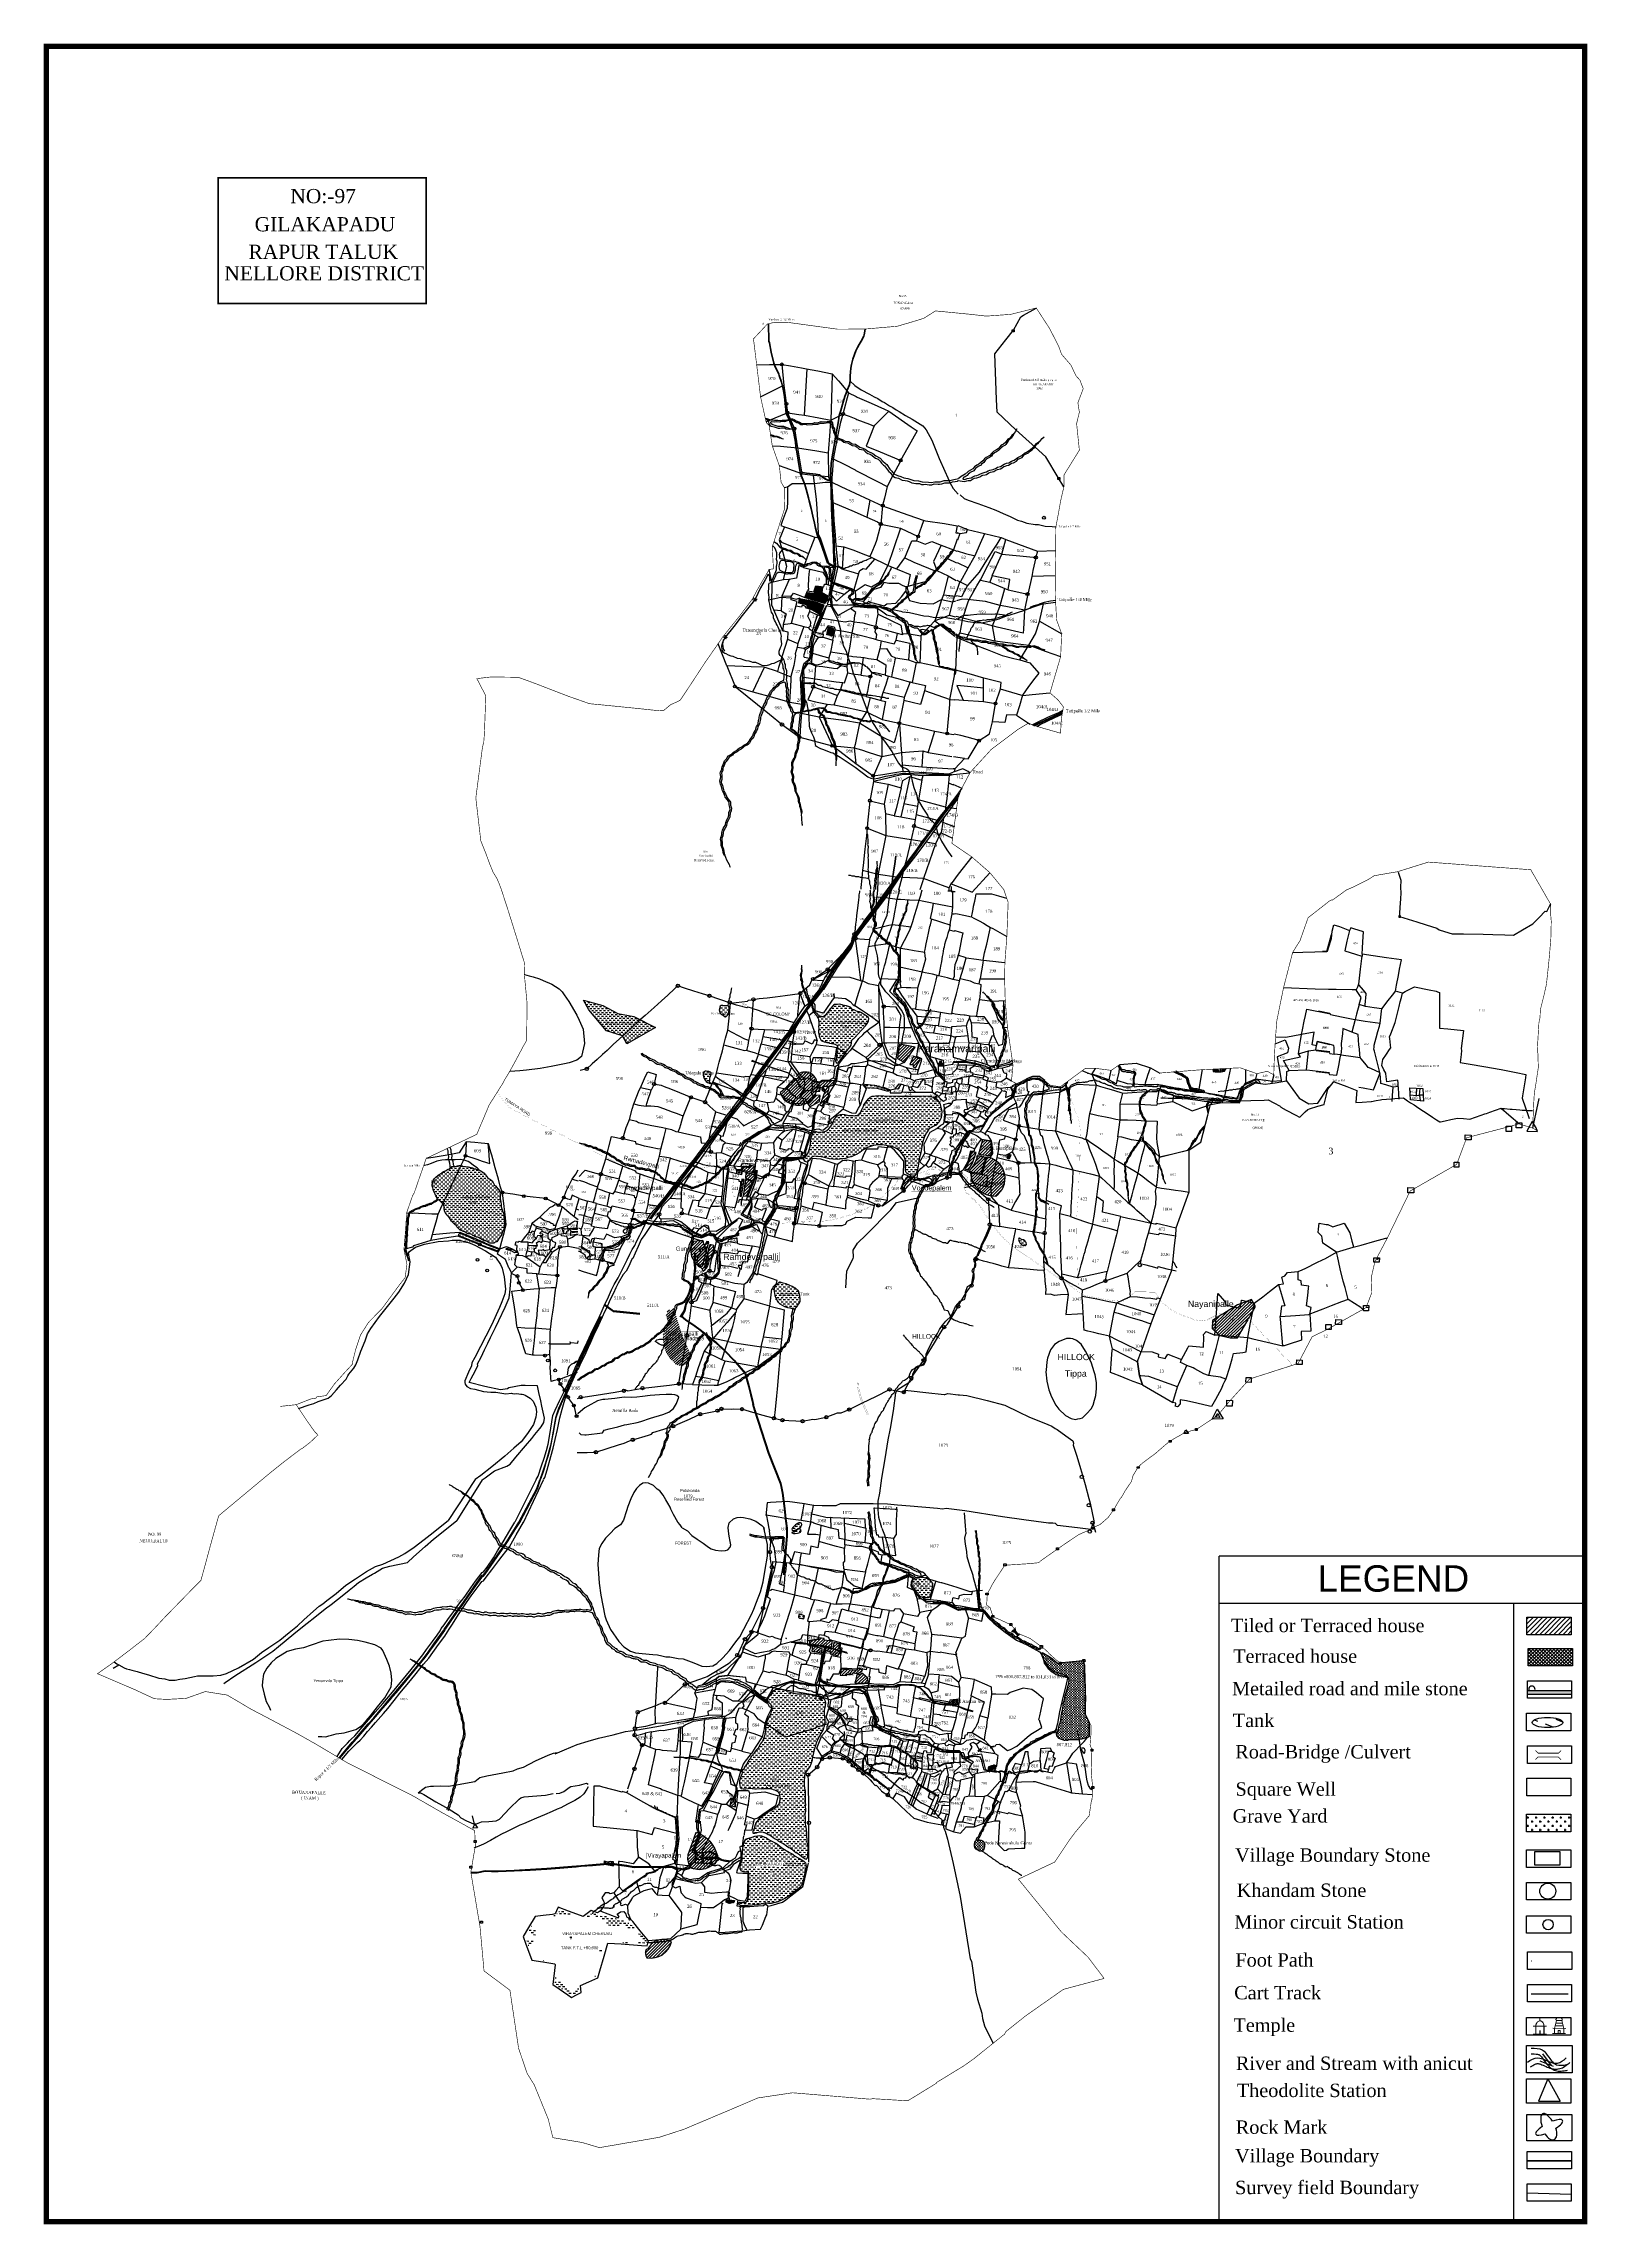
# Model space of a CAD drawing. Header units: feet. Extents: x 349593 to 350015, y 1571769 to 1572365.
import ezdxf
from ezdxf.enums import TextEntityAlignment as Align

# ---------------------------------------------------------------- set-up
doc = ezdxf.new("R2010")
doc.units = ezdxf.units.FT
doc.header["$LTSCALE"] = 15
doc.header["$MEASUREMENT"] = 0
doc.linetypes.add('ACAD_ISO02W100', pattern=[15, 12, -3])
doc.linetypes.add('ACAD_ISO07W100', pattern=[3, 0, -3])
for name, color, linetype in [('CARTTRACK', 6, 'Continuous'), ('culvert', 4, 'Continuous'), ('PLATS', 6, 'Continuous'), ('PLOTNO', 7, 'Continuous'), ('STREAM', 4, 'Continuous'), ('Strim', 5, 'Continuous'), ('Sy_Feilds', 7, 'Continuous'), ('TANK', 4, 'Continuous'), ('TANKS', 130, 'Continuous'), ('text', 7, 'Continuous'), ('TPline', 192, 'Continuous'), ('VILLAGE', 30, 'Continuous'), ('VILLAGE BOUNDRY', 7, 'Continuous'), ('well', 244, 'Continuous')]:
    doc.layers.add(name, color=color, linetype=linetype)
doc.layers.add('ROAD', color=1, linetype='Continuous', lineweight=40)
doc.layers.add('Tem_block', color=21, linetype='Continuous', lineweight=5)
doc.styles.add('A', font='ARIAL.TTF')
doc.styles.add('ARIAL', font='ARIAL.TTF')
doc.styles.get("Standard").update_dxf_attribs({"font": 'TIMES.TTF'})
doc.styles.add('TN', font='TIMES.TTF')
doc.dimstyles.get("Standard").update_dxf_attribs({"dimtxt": 0.18, "dimasz": 0.18, "dimexe": 0.18, "dimexo": 0.0625, "dimgap": 0.09, "dimtad": 0, "dimtih": 1, "dimtoh": 1, "dimdec": 4, "dimzin": 0, "dimdsep": 46, "dimtxsty": 'Standard', "dimcen": 0.09, "dimadec": 0, "dimazin": 0, "dimtfac": 1, "dimtdec": 4, "dimtofl": 0, "dimtmove": 0, "dimatfit": 3, "dimfxl": 0, "dimtolj": 1, "dimtzin": 0, "dimarcsym": 0})
pattern_1 = [(44.72540335, (333403.6789, 1498043.82095), (-0.4119627, 0.4159305042), [])]
pattern_2 = [(44.040152, (351608.1997, 1570796.12025), (-0.153791232, 0.159032302), [])]
pattern_3 = [(359.7254, (349667.8581, 1571995.85165), (0.5882146, 0.5826032), [0.5854156, -0.5854156])]
pattern_4 = [(44.7254, (349667.8581, 1571995.85165), (-0.4119627, 0.4159305), [])]
pattern_5 = [(359.17966, (349653.4652, 1571743.89196), (0.5939904, 0.5772204), [0.5856654, -0.5856654])]
pattern_6 = [(44.17966, (349653.4652, 1571743.89196), (-0.4081564, 0.4200147), [])]
pattern_7 = [(0, (333403.679835, 1498043.84459), (0.035195048688, 0.035195048688), [0.035195048688, -0.035195048688])]

# ---------------------------------------------------------------- blocks, each defined once
blk = doc.blocks.new('TRT')
at = {"layer": 'TANK', "extrusion": (-3.55122e-05, 6.11968e-05, 1), "elevation": 84}
blk.add_lwpolyline([(351078, 1573934), (351064, 1573928), (351053, 1573923), (351042, 1573920), (351030, 1573917), (351022, 1573915), (351018, 1573914), (351012, 1573913), (351001, 1573914), (350992, 1573914), (350985, 1573914), (350975, 1573914), (350963, 1573914), (350956, 1573912), (350943, 1573912), (350937, 1573911), (350925, 1573913), (350923, 1573914), (350913, 1573917), (350903, 1573922), (350897, 1573927), (350894, 1573932), (350891, 1573935), (350889, 1573952), (350895, 1573957), (350901, 1573976), (350902, 1573985), (350905, 1574001), (350910, 1574013), (350912, 1574020), (350915, 1574029), (350916, 1574051), (350917, 1574062), (350921, 1574081), (350926, 1574097), (350928, 1574116), (350928, 1574126), (350934, 1574141), (350937, 1574154), (350938, 1574165), (350943, 1574183), (350950, 1574209), (350957, 1574231), (350961, 1574244), (350962, 1574265), (350957, 1574272), (350950, 1574276), (350925, 1574282), (350901, 1574288), (350883, 1574294), (350873, 1574301), (350860, 1574309), (350852, 1574317), (350845, 1574325), (350836, 1574337), (350831, 1574344), (350825, 1574353), (350820, 1574361), (350815, 1574379), (350814, 1574388), (350804, 1574411), (350806, 1574422), (350814, 1574418), (350846, 1574399), (350865, 1574386), (350894, 1574361), (350921, 1574364), (351022, 1574373), (351042, 1574374), (351044, 1574374), (351046, 1574368), (351051, 1574349), (351051, 1574332), (351050, 1574310), (351050, 1574289), (351053, 1574244), (351055, 1574188), (351055, 1574135), (351055, 1574093), (351054, 1574064), (351057, 1574060), (351070, 1574034), (351078, 1574017), (351078, 1574005)], close=True, dxfattribs=at)
blk = doc.blocks.new('gggfg')
at = {"layer": 'TANK', "extrusion": (-3.55122e-05, 6.11968e-05, 1)}
h = blk.add_hatch(dxfattribs=at)
h.set_pattern_fill('DASH', color=256, scale=59.801167, angle=-0.3336, style=0)
h.set_pattern_definition([(359.66642, (349385.3496, 1570696.708), (7.51854, 7.431498), [7.475146, -7.475146])])
h.paths.add_polyline_path([(351078, 1573934), (351064, 1573928), (351053, 1573923), (351042, 1573920), (351030, 1573917), (351022, 1573915), (351018, 1573914), (351012, 1573913), (351001, 1573914), (350992, 1573914), (350985, 1573914), (350975, 1573914), (350963, 1573914), (350956, 1573912), (350943, 1573912), (350937, 1573911), (350925, 1573913), (350923, 1573914), (350913, 1573917), (350903, 1573922), (350897, 1573927), (350894, 1573932), (350891, 1573935), (350889, 1573952), (350895, 1573957), (350901, 1573976), (350902, 1573985), (350905, 1574001), (350910, 1574013), (350912, 1574020), (350915, 1574029), (350916, 1574051), (350917, 1574062), (350921, 1574081), (350926, 1574097), (350928, 1574116), (350928, 1574126), (350934, 1574141), (350937, 1574154), (350938, 1574165), (350943, 1574183), (350950, 1574209), (350957, 1574231), (350961, 1574244), (350962, 1574265), (350957, 1574272), (350950, 1574276), (350925, 1574282), (350901, 1574288), (350883, 1574294), (350873, 1574301), (350860, 1574309), (350852, 1574317), (350845, 1574325), (350836, 1574337), (350831, 1574344), (350825, 1574353), (350820, 1574361), (350815, 1574379), (350814, 1574388), (350804, 1574411), (350806, 1574422), (350814, 1574418), (350846, 1574399), (350865, 1574386), (350894, 1574361), (350921, 1574364), (351022, 1574373), (351042, 1574374), (351044, 1574374), (351046, 1574368), (351051, 1574349), (351051, 1574332), (351050, 1574310), (351050, 1574289), (351053, 1574244), (351055, 1574188), (351055, 1574135), (351055, 1574093), (351054, 1574064), (351057, 1574060), (351070, 1574034), (351078, 1574017), (351078, 1574005)])
at = {"layer": 'VILLAGE', "color": 6}
blk.add_blockref('TRT', (0, 0), dxfattribs=at)
blk = doc.blocks.new('temp')
at = {"layer": 'Tem_block', "ltscale": 10}
for points in [[(-4.8, 0), (4.5, 0)], [(-4.6, 3.8), (4.7, 3.7)], [(-3.4, 0), (-3.3, 3.7)], [(-3.3, 3.7), (-1.8, 9.3)], [(-2.8, 5.6), (2.9, 5.6)], [(-2.3, 7.5), (2.4, 7.4)], [(-1.8, 9.3), (-1.9, 9.5), (-2, 9.6), (-2, 9.7), (-2.1, 9.7), (-2.1, 9.8), (-2.1, 9.8), (-2.1, 9.8), (-2.1, 9.9), (-2.1, 9.9), (-2.2, 9.9), (-2.2, 9.9), (-2.2, 10), (-2.2, 10), (-2.2, 10), (-2.2, 10), (-2.2, 10.1), (-2.2, 10.1), (-2.2, 10.2), (-2.2, 10.2), (-2.2, 10.3), (-2.2, 10.3), (-2.1, 10.3), (-2.1, 10.4), (-2.1, 10.4), (-2.1, 10.5), (-2.1, 10.5), (-2.1, 10.5), (-2.1, 10.6), (-2.1, 10.6), (-2, 10.6), (-2, 10.6), (-2, 10.7), (-2, 10.7), (-2, 10.7), (-2, 10.7), (-1.9, 10.7), (-1.9, 10.7), (-1.9, 10.8), (-1.9, 10.8), (-1.9, 10.8), (-1.9, 10.8), (-1.9, 10.8), (-1.8, 10.8), (-1.8, 10.8), (-1.8, 10.8), (-1.8, 10.8), (-1.8, 10.8), (-1.7, 10.9), (-1.7, 10.9), (-1.7, 10.9), (-1.7, 10.9), (-1.6, 10.9), (-1.6, 10.9), (-1.6, 10.9), (-1.6, 10.9), (-1.5, 10.9), (-1.5, 10.9), (-1.5, 10.9)], [(-1.8, 9.3), (1.9, 9.3)], [(-0.7, 2.2), (0.8, 2.2)], [(-0.7, 0), (-0.7, 2.2)], [(0.8, 0), (0.8, 2.2)], [(1.9, 9.3), (2, 9.4), (2.1, 9.6), (2.2, 9.6), (2.2, 9.7), (2.2, 9.7), (2.3, 9.8), (2.3, 9.8), (2.3, 9.8), (2.3, 9.9), (2.3, 9.9), (2.3, 9.9), (2.3, 9.9), (2.3, 10), (2.3, 10), (2.3, 10), (2.3, 10.1), (2.3, 10.1), (2.3, 10.1), (2.3, 10.2), (2.3, 10.2), (2.3, 10.3), (2.3, 10.3), (2.3, 10.4), (2.3, 10.4), (2.3, 10.4), (2.3, 10.5), (2.2, 10.5), (2.2, 10.5), (2.2, 10.6), (2.2, 10.6), (2.2, 10.6), (2.2, 10.6), (2.1, 10.6), (2.1, 10.7), (2.1, 10.7), (2.1, 10.7), (2.1, 10.7), (2.1, 10.7), (2.1, 10.7), (2, 10.8), (2, 10.8), (2, 10.8), (2, 10.8), (2, 10.8), (2, 10.8), (1.9, 10.8), (1.9, 10.8), (1.9, 10.8), (1.9, 10.8), (1.9, 10.8), (1.8, 10.8), (1.8, 10.8), (1.8, 10.9), (1.8, 10.9), (1.7, 10.9), (1.7, 10.9), (1.7, 10.9), (1.7, 10.9)], [(3.4, 3.7), (1.9, 9.3)], [(3.4, 0), (3.4, 3.7)]]:
    blk.add_lwpolyline(points, dxfattribs=at)

msp = doc.modelspace()

# ---------------------------------------------------------------- hatches: boundary and pattern name
at = {"layer": 'STREAM'}
h = msp.add_hatch(dxfattribs=at)
h.set_pattern_fill('DASH', color=256, scale=4.279352, angle=-0.21052, style=0)
h.set_pattern_definition([(359.78948064, (333403.67983, 1498043.8446), (0.536880868, 0.532950018), [0.534919054, -0.534919054])])
h.paths.add_polyline_path([(349740.45, 1572103.3), (349745.78, 1572101.88), (349749.9, 1572099.74), (349754.23, 1572098.87), (349760.12, 1572095.9), (349752.3, 1572091.41), (349751.13, 1572093.6), (349746.81, 1572094.99), (349741.92, 1572100.69)])
at = {"layer": 'STREAM', "extrusion": (-3.55122e-05, 6.11968e-05, 1)}
h = msp.add_hatch(dxfattribs=at)
h.set_pattern_fill('DASH', color=256, scale=4.279352, angle=-0.21052, style=0)
h.set_pattern_definition([(359.7895, (349627.3469, 1571952.38144), (0.5368809, 0.53295), [0.534919, -0.534919])])
h.paths.add_polyline_path([(349715.66, 1572036.94), (349715.42, 1572036.98), (349715.3, 1572036.97), (349715.19, 1572036.97), (349714.91, 1572037.02), (349714.25, 1572037.33), (349713.98, 1572037.53), (349713.79, 1572037.62), (349713.55, 1572037.7), (349713.24, 1572037.74), (349712.89, 1572037.87), (349712.47, 1572038.17), (349712.12, 1572038.38), (349711.8, 1572038.56), (349711.18, 1572038.7), (349710.78, 1572038.83), (349710.54, 1572038.95), (349710.32, 1572039.09), (349710, 1572039.34), (349709.45, 1572039.51), (349709.2, 1572039.54), (349708.99, 1572039.56), (349708.76, 1572039.66), (349708.36, 1572039.86), (349708.11, 1572040.06), (349707.97, 1572040.12), (349707.77, 1572040.17), (349707.58, 1572040.22), (349707.33, 1572040.31), (349706.84, 1572040.55), (349706.65, 1572040.7), (349706.23, 1572041.08), (349705.94, 1572041.42), (349705.68, 1572041.77), (349705.39, 1572042.08), (349704.84, 1572042.66), (349704.46, 1572043.01), (349704.29, 1572043.23), (349704.1, 1572043.48), (349703.91, 1572043.91), (349703.74, 1572044.17), (349703.48, 1572044.38), (349703.2, 1572044.65), (349702.98, 1572044.95), (349702.7, 1572045.32), (349702.55, 1572045.85), (349702.49, 1572046.36), (349702.45, 1572046.84), (349702.33, 1572047.33), (349702.24, 1572047.56), (349701.76, 1572048.05), (349701.45, 1572048.36), (349701.35, 1572048.46), (349701.27, 1572048.56), (349700.98, 1572048.75), (349700.84, 1572048.78), (349700.57, 1572049.08), (349700.52, 1572049.33), (349700.35, 1572049.61), (349700.21, 1572049.89), (349699.99, 1572050.4), (349699.74, 1572050.91), (349699.54, 1572051.31), (349699.42, 1572051.75), (349699.36, 1572052.1), (349699.26, 1572052.37), (349699.16, 1572052.66), (349699.18, 1572053.13), (349699.34, 1572053.8), (349699.43, 1572054.05), (349699.72, 1572054.51), (349700.3, 1572055.08), (349701.06, 1572055.76), (349701.69, 1572056.11), (349701.93, 1572056.28), (349702.26, 1572056.52), (349702.85, 1572056.76), (349703.38, 1572057.09), (349703.58, 1572057.16), (349703.87, 1572057.32), (349703.95, 1572057.39), (349704.17, 1572057.64), (349704.55, 1572057.89), (349704.71, 1572057.92), (349705.06, 1572057.95), (349705.33, 1572057.94), (349705.83, 1572058), (349706.09, 1572058.06), (349706.31, 1572058.09), (349706.55, 1572058.17), (349706.83, 1572058.21), (349707.19, 1572058.12), (349707.33, 1572058.08), (349707.48, 1572058.02), (349708.28, 1572057.91), (349709, 1572057.79), (349709.23, 1572057.76), (349709.47, 1572057.7), (349710.14, 1572057.54), (349710.63, 1572057.32), (349710.79, 1572057.3), (349710.99, 1572057.26), (349711.21, 1572057.2), (349711.72, 1572057.04), (349711.93, 1572056.98), (349712.47, 1572056.73), (349712.72, 1572056.54), (349713.33, 1572056.12), (349713.58, 1572055.84), (349713.73, 1572055.65), (349714, 1572055.25), (349714.27, 1572054.95), (349714.77, 1572054.52), (349715.07, 1572054.33), (349715.48, 1572053.98), (349715.79, 1572053.51), (349715.98, 1572053.19), (349716.2, 1572052.84), (349716.42, 1572052.67), (349716.85, 1572052.21), (349717.05, 1572051.94), (349717.15, 1572051.8), (349717.53, 1572051.26), (349717.73, 1572050.97), (349717.9, 1572050.63), (349717.83, 1572050.18), (349717.75, 1572049.75), (349717.75, 1572049.08), (349717.93, 1572048.16), (349717.98, 1572047.62), (349717.98, 1572047.27), (349718.03, 1572046.91), (349718.38, 1572045.84), (349718.62, 1572045.16), (349718.75, 1572044.61), (349718.82, 1572043.74), (349718.93, 1572043.05), (349718.91, 1572042.15), (349718.87, 1572041.47), (349718.73, 1572040.73), (349718.58, 1572040.4), (349718.31, 1572039.86), (349718.15, 1572039.44), (349717.9, 1572038.96), (349717.47, 1572038.35), (349716.99, 1572037.66), (349716.79, 1572037.37), (349716.42, 1572037.21), (349716, 1572037.03), (349715.85, 1572036.97)])
at = {"layer": 'STREAM'}
h = msp.add_hatch(dxfattribs=at)
h.set_pattern_fill('DASH', color=256, scale=0.375414, style=0)
h.set_pattern_definition([(0, (333408.38901, 1498042.292726), (0.046926731584, 0.046926731584), [0.046926731584, -0.046926731584])])
h.paths.add_polyline_path([(349858.14, 1571930.85), (349858.24, 1571930.74), (349858.92, 1571929.97), (349858.85, 1571929.79), (349858.79, 1571929.72), (349858.89, 1571929.61), (349859.57, 1571930.18), (349859.46, 1571930.3), (349859.4, 1571930.23), (349859.21, 1571930.22), (349858.43, 1571931.1), (349858.41, 1571931.31), (349858.51, 1571931.46), (349858.42, 1571931.97), (349857.31, 1571930.92), (349857.83, 1571930.82), (349857.95, 1571930.95)])
h = msp.add_hatch(dxfattribs=at)
h.set_pattern_fill('DASH', color=256, scale=0.28156, style=0)
h.set_pattern_definition(pattern_7)
h.paths.add_polyline_path([(349851.83, 1571899.53), (349851.65, 1571899.52), (349851.53, 1571899.38), (349851.58, 1571899.24), (349851.76, 1571899.17), (349851.86, 1571899.27), (349851.94, 1571899.34), (349852, 1571899.39), (349852.11, 1571899.41), (349852.23, 1571899.45), (349852.31, 1571899.46), (349852.39, 1571899.46), (349852.58, 1571899.46), (349852.66, 1571899.48), (349852.57, 1571899.65), (349852.49, 1571899.67), (349852.34, 1571899.6), (349852.2, 1571899.58), (349852.09, 1571899.57), (349852.01, 1571899.55)])
h = msp.add_hatch(dxfattribs=at)
h.set_pattern_fill('DASH', color=256, scale=0.28156, style=0)
h.set_pattern_definition(pattern_7)
h.paths.add_polyline_path([(349848.96, 1571898.58), (349849.02, 1571898.54), (349849.14, 1571898.69), (349849.1, 1571898.82), (349848.92, 1571898.9), (349848.77, 1571898.79), (349848.67, 1571898.7), (349848.57, 1571898.61), (349848.45, 1571898.53), (349848.34, 1571898.45), (349848.26, 1571898.4), (349848.17, 1571898.36), (349848.26, 1571898.23), (349848.39, 1571898.29), (349848.44, 1571898.35), (349848.54, 1571898.44), (349848.6, 1571898.5), (349848.68, 1571898.54), (349848.81, 1571898.59)])
h = msp.add_hatch(dxfattribs=at)
h.set_pattern_fill('DASH', color=256, scale=0.28156, style=0)
h.set_pattern_definition(pattern_7)
h.paths.add_polyline_path([(349850.91, 1571893.38), (349850.99, 1571893.13), (349851.14, 1571893.03), (349851.23, 1571892.91), (349851.24, 1571892.74), (349851.32, 1571892.63), (349851.46, 1571892.66), (349851.45, 1571892.74, -0.278907), (349851.57, 1571893.04), (349851.7, 1571893.1), (349851.36, 1571894.1), (349851.25, 1571894.07, -0.136842), (349851.08, 1571894.1), (349851, 1571893.83), (349850.84, 1571893.6)])
h = msp.add_hatch(dxfattribs=at)
h.set_pattern_fill('DASH', color=256, scale=0.28156, style=0)
h.set_pattern_definition(pattern_7)
h.paths.add_polyline_path([(349851.45, 1571894.14), (349851.36, 1571894.1), (349851.45, 1571893.84), (349851.55, 1571893.87)])
h = msp.add_hatch(dxfattribs=at)
h.set_pattern_fill('DASH', color=256, scale=0.28156, style=0)
h.set_pattern_definition(pattern_7)
h.paths.add_polyline_path([(349851.55, 1571893.87), (349851.87, 1571893.97), (349851.78, 1571894.25), (349851.45, 1571894.14)])
h = msp.add_hatch(dxfattribs=at)
h.set_pattern_fill('DASH', color=256, scale=0.28156, style=0)
h.set_pattern_definition(pattern_7)
h.paths.add_polyline_path([(349851.55, 1571893.87), (349851.45, 1571893.84), (349851.54, 1571893.58), (349851.63, 1571893.61)])
h = msp.add_hatch(dxfattribs=at)
h.set_pattern_fill('DASH', color=256, scale=0.28156, style=0)
h.set_pattern_definition(pattern_7)
h.paths.add_polyline_path([(349851.63, 1571893.61), (349851.54, 1571893.58), (349851.62, 1571893.34), (349851.72, 1571893.37)])
h.paths.add_polyline_path([(349852.04, 1571893.47), (349851.96, 1571893.71), (349851.63, 1571893.61), (349851.72, 1571893.37)])
h.paths.add_polyline_path([(349852.37, 1571893.58), (349852.29, 1571893.82), (349851.96, 1571893.71), (349852.04, 1571893.47)])
h.paths.add_polyline_path([(349852.37, 1571893.58), (349852.54, 1571893.63), (349852.46, 1571893.87), (349852.29, 1571893.82)])
h = msp.add_hatch(dxfattribs=at)
h.set_pattern_fill('DASH', color=256, scale=0.28156, style=0)
h.set_pattern_definition(pattern_7)
h.paths.add_polyline_path([(349851.96, 1571893.71), (349851.87, 1571893.97), (349851.55, 1571893.87), (349851.63, 1571893.61)])
h = msp.add_hatch(dxfattribs=at)
h.set_pattern_fill('DASH', color=256, scale=0.28156, style=0)
h.set_pattern_definition(pattern_7)
h.paths.add_polyline_path([(349852.2, 1571894.08), (349852.1, 1571894.37), (349851.78, 1571894.25), (349851.87, 1571893.97)])
h = msp.add_hatch(dxfattribs=at)
h.set_pattern_fill('DASH', color=256, scale=0.28156, style=0)
h.set_pattern_definition(pattern_7)
h.paths.add_polyline_path([(349852.29, 1571893.82), (349852.2, 1571894.08), (349851.87, 1571893.97), (349851.96, 1571893.71)])
h = msp.add_hatch(dxfattribs=at)
h.set_pattern_fill('DASH', color=256, scale=0.28156, style=0)
h.set_pattern_definition(pattern_7)
h.paths.add_polyline_path([(349852.2, 1571894.08), (349852.36, 1571894.13), (349852.26, 1571894.42), (349852.1, 1571894.37)])
h = msp.add_hatch(dxfattribs=at)
h.set_pattern_fill('DASH', color=256, scale=0.28156, style=0)
h.set_pattern_definition(pattern_7)
h.paths.add_polyline_path([(349852.29, 1571893.82), (349852.46, 1571893.87), (349852.36, 1571894.13), (349852.2, 1571894.08)])
h = msp.add_hatch(dxfattribs=at)
h.set_pattern_fill('DASH', color=256, scale=0.28156, style=0)
h.set_pattern_definition(pattern_7)
h.paths.add_polyline_path([(349852.6, 1571893.47, -0.204447), (349852.92, 1571893.44), (349852.95, 1571893.41), (349853.03, 1571893.43), (349853.09, 1571893.51), (349853.14, 1571893.62), (349853.2, 1571893.69), (349853.18, 1571893.78), (349853.12, 1571893.99), (349853.07, 1571894.17), (349853.02, 1571894.35), (349852.95, 1571894.41), (349852.83, 1571894.49), (349852.7, 1571894.54), (349852.52, 1571894.67, -0.224245), (349852.27, 1571894.42), (349852.26, 1571894.42)])
h = msp.add_hatch(dxfattribs=at)
h.set_pattern_fill('DASH', color=256, scale=0.28156, style=0)
h.set_pattern_definition(pattern_7)
h.paths.add_polyline_path([(349851.72, 1571893.37), (349851.62, 1571893.34), (349851.7, 1571893.1), (349851.79, 1571893.14)])
h.paths.add_polyline_path([(349852.11, 1571893.27), (349852.04, 1571893.47), (349851.72, 1571893.37), (349851.79, 1571893.14)])
h.paths.add_polyline_path([(349852.43, 1571893.4), (349852.37, 1571893.58), (349852.04, 1571893.47), (349852.11, 1571893.27)])
h.paths.add_polyline_path([(349852.57, 1571893.46, -0.018931), (349852.6, 1571893.47), (349852.54, 1571893.63), (349852.37, 1571893.58), (349852.43, 1571893.4)])
at = {"layer": 'TANK', "extrusion": (-3.55122e-05, 6.11968e-05, 1)}
h = msp.add_hatch(dxfattribs=at)
h.set_pattern_fill('DASH', color=256, scale=4.683325, angle=-0.2746, style=0)
h.set_pattern_definition(pattern_3)
h.paths.add_polyline_path([(349804.85, 1572099.09), (349804.49, 1572098.47), (349804.64, 1572098.17), (349804.64, 1572097.96), (349804.75, 1572097.19), (349804.74, 1572096.63), (349804.69, 1572096.16), (349804.72, 1572095.6), (349804.68, 1572095.04), (349804.68, 1572094.52), (349804.82, 1572093.84), (349804.84, 1572093.44), (349805.11, 1572092.86), (349805.41, 1572092.35), (349805.76, 1572092.12), (349806.22, 1572092), (349806.54, 1572091.96), (349806.69, 1572091.87), (349806.9, 1572091.81), (349807.46, 1572091.66), (349807.66, 1572091.59), (349808.23, 1572091.52), (349808.46, 1572091.49), (349808.64, 1572091.48), (349808.86, 1572091.43), (349809.15, 1572091.34), (349809.32, 1572091.26), (349809.7, 1572091.04), (349809.86, 1572090.76), (349809.82, 1572090.45), (349809.67, 1572089.81), (349809.65, 1572089.48), (349809.74, 1572088.9), (349809.67, 1572088.63), (349809.6, 1572088.41), (349809.57, 1572088.1), (349809.57, 1572087.54), (349809.32, 1572087.06), (349809.28, 1572086.73), (349809.44, 1572086.35), (349809.76, 1572086.13), (349809.91, 1572086.22), (349810.07, 1572086.33), (349810.31, 1572086.6), (349810.79, 1572087.16), (349811.45, 1572088.15), (349812.2, 1572089.25), (349813.17, 1572090.49), (349813.56, 1572091.05), (349813.76, 1572092.4), (349814.63, 1572093.24), (349816.28, 1572095.07), (349816.67, 1572095.42), (349817.38, 1572096.26), (349818.02, 1572097.06), (349818.29, 1572097.65), (349818.4, 1572098.3), (349818.22, 1572098.68), (349817.36, 1572099.23), (349816.19, 1572099.97), (349815.82, 1572100.14), (349815.58, 1572100.17), (349815.33, 1572100.27), (349815.05, 1572100.36), (349814.71, 1572100.53), (349814.54, 1572100.64), (349814.29, 1572100.69), (349813.96, 1572100.73), (349813.46, 1572101.32), (349813.14, 1572101.49), (349812.56, 1572101.66), (349812.26, 1572101.77), (349811.76, 1572101.87), (349811.54, 1572101.9), (349811.32, 1572101.98), (349811.09, 1572102.06), (349810.73, 1572102.15), (349810.48, 1572102.22), (349809.83, 1572102.18), (349809.6, 1572102.17), (349809.02, 1572102.16), (349808.74, 1572101.99), (349808.37, 1572101.62), (349808.1, 1572101.26), (349807.87, 1572100.99), (349807.69, 1572100.72), (349807.41, 1572100.29), (349807.2, 1572100.03), (349806.91, 1572099.76), (349806.66, 1572099.41), (349806.25, 1572098.99), (349806.03, 1572098.82), (349805.64, 1572098.75), (349805.09, 1572098.95)])
h = msp.add_hatch(dxfattribs=at)
h.set_pattern_fill('DASH', color=256, scale=4.683325, angle=-0.2746, style=0)
h.set_pattern_definition(pattern_3)
h.paths.add_polyline_path([(349778.03, 1572099.52), (349778.68, 1572099.19), (349779.13, 1572098.8), (349779.29, 1572098.73), (349779.35, 1572098.75), (349779.44, 1572098.86), (349779.79, 1572099.25), (349779.96, 1572099.46), (349780.1, 1572099.9), (349780.15, 1572100.24), (349780.28, 1572100.54), (349780.3, 1572101.13), (349780.19, 1572101.57), (349780.02, 1572101.81), (349779.93, 1572101.84), (349779.84, 1572101.79), (349779.79, 1572101.76), (349779.58, 1572101.75), (349779.27, 1572101.75), (349778.82, 1572101.81), (349778.56, 1572101.87), (349778.26, 1572101.87), (349778.05, 1572101.84), (349777.84, 1572101.67), (349777.68, 1572101.45), (349777.6, 1572101.04), (349777.53, 1572100.58), (349777.68, 1572099.9), (349777.97, 1572099.56)])
h = msp.add_hatch(dxfattribs=at)
h.set_pattern_fill('DASH', color=256, scale=4.683325, angle=-0.2746, style=0)
h.set_pattern_definition(pattern_3)
edge = h.paths.add_edge_path()
edge.add_line((349851.56, 1572084.07), (349852.42, 1572084.33))
edge.add_line((349852.42, 1572084.33), (349852.99, 1572084.52))
edge.add_line((349852.99, 1572084.52), (349853.62, 1572084.78))
edge.add_line((349853.62, 1572084.78), (349853.68, 1572085))
edge.add_line((349853.68, 1572085), (349853.58, 1572085.27))
edge.add_line((349853.58, 1572085.27), (349853.21, 1572085.41))
edge.add_line((349853.21, 1572085.41), (349852.79, 1572085.52))
edge.add_line((349852.79, 1572085.52), (349852.24, 1572085.33))
edge.add_line((349852.24, 1572085.33), (349851.85, 1572085.18))
edge.add_line((349851.85, 1572085.18), (349851.57, 1572084.84))
edge.add_line((349851.57, 1572084.84), (349851.51, 1572084.41))
edge.add_line((349851.51, 1572084.41), (349851.49, 1572084.14))
edge.add_line((349851.49, 1572084.14), (349851.56, 1572084.06))
h = msp.add_hatch(dxfattribs=at)
h.set_pattern_fill('DASH', color=256, scale=4.683325, angle=-0.2746, style=0)
h.set_pattern_definition(pattern_3)
edge = h.paths.add_edge_path()
edge.add_line((349774.89, 1572080.95), (349775.03, 1572081.32))
edge.add_line((349775.03, 1572081.32), (349774.98, 1572082.16))
edge.add_line((349774.98, 1572082.16), (349775.16, 1572082.62))
edge.add_line((349775.16, 1572082.62), (349775.31, 1572083.1))
edge.add_line((349775.31, 1572083.1), (349775.34, 1572083.48))
edge.add_line((349775.34, 1572083.48), (349775.16, 1572083.72))
edge.add_line((349775.16, 1572083.72), (349774.88, 1572083.8))
edge.add_line((349774.88, 1572083.8), (349774.7, 1572083.83))
edge.add_line((349774.7, 1572083.83), (349774.41, 1572083.88))
edge.add_line((349774.41, 1572083.88), (349774.02, 1572083.94))
edge.add_line((349774.02, 1572083.94), (349773.69, 1572083.91))
edge.add_line((349773.69, 1572083.91), (349773.5, 1572083.84))
edge.add_line((349773.5, 1572083.84), (349773.3, 1572083.57))
edge.add_line((349773.3, 1572083.57), (349773.17, 1572082.81))
edge.add_line((349773.17, 1572082.81), (349773.32, 1572082.22))
edge.add_line((349773.32, 1572082.22), (349773.56, 1572081.78))
edge.add_line((349773.56, 1572081.78), (349773.94, 1572081.09))
edge.add_line((349773.94, 1572081.09), (349774.39, 1572080.84))
edge.add_line((349774.39, 1572080.84), (349774.71, 1572080.72))
edge.add_line((349774.71, 1572080.72), (349774.89, 1572080.95))
h = msp.add_hatch(dxfattribs=at)
h.set_pattern_fill('DASH', color=256, scale=4.683325, angle=-0.2746, style=0)
h.set_pattern_definition(pattern_3)
h.paths.add_polyline_path([(349805.62, 1572078.95), (349805.63, 1572079.14), (349805.8, 1572079.24), (349806.05, 1572079.2), (349806.19, 1572079.08), (349806.21, 1572078.7), (349806.17, 1572078.41), (349806.08, 1572078.39), (349805.92, 1572078.46), (349805.8, 1572078.57), (349805.73, 1572078.64), (349805.67, 1572078.72), (349805.62, 1572078.8)])
h = msp.add_hatch(dxfattribs=at)
h.set_pattern_fill('DASH', color=256, scale=4.683325, angle=-0.2746, style=0)
h.set_pattern_definition(pattern_3)
h.paths.add_polyline_path([(349817.39, 1572079.83), (349817.25, 1572080.23), (349817.31, 1572080.39), (349818.25, 1572080.34), (349819.92, 1572080.16), (349821.58, 1572079.69), (349823.26, 1572079.07), (349823.94, 1572078.73), (349823.84, 1572078.48), (349823.3, 1572078.51), (349822.03, 1572078.87), (349820.6, 1572079.23), (349819.14, 1572079.32), (349817.66, 1572079.4)])
h = msp.add_hatch(dxfattribs=at)
h.set_pattern_fill('DASH', color=256, scale=4.683325, angle=-0.2746, style=0)
h.set_pattern_definition(pattern_3)
h.paths.add_polyline_path([(349857.62, 1572077.71), (349857.58, 1572077.46), (349857.47, 1572077.03), (349857.48, 1572076.98), (349857.53, 1572076.94), (349857.6, 1572076.95), (349857.65, 1572076.99), (349857.84, 1572077.1), (349857.9, 1572077.4), (349858, 1572077.8), (349858.01, 1572077.93), (349857.98, 1572078.21), (349858, 1572078.39), (349858.04, 1572078.67), (349858.17, 1572079.05), (349858.29, 1572079.39), (349858.34, 1572079.74), (349858.44, 1572079.94), (349858.48, 1572080.08), (349858.53, 1572080.19), (349858.51, 1572080.25), (349858.46, 1572080.3), (349858.28, 1572080.3), (349858.16, 1572080.22), (349858.01, 1572080.16), (349857.62, 1572079.94), (349857.41, 1572079.71), (349857.32, 1572079.54), (349857.34, 1572079.38), (349857.55, 1572078.96), (349857.67, 1572078.67), (349857.72, 1572078.27), (349857.63, 1572077.82)])
h = msp.add_hatch(dxfattribs=at)
h.set_pattern_fill('DASH', color=256, scale=4.683325, angle=-0.2746, style=0)
h.set_pattern_definition(pattern_3)
edge = h.paths.add_edge_path()
edge.add_line((349830.03, 1572055.11), (349829.94, 1572055.23))
edge.add_line((349829.94, 1572055.23), (349829.58, 1572055.61))
edge.add_line((349829.58, 1572055.61), (349829.14, 1572055.81))
edge.add_line((349829.14, 1572055.81), (349828.77, 1572056.08))
edge.add_line((349828.77, 1572056.08), (349828.56, 1572056.32))
edge.add_line((349828.56, 1572056.32), (349828.47, 1572056.44))
edge.add_line((349828.47, 1572056.44), (349828.39, 1572056.96))
edge.add_line((349828.39, 1572056.96), (349828.43, 1572057.54))
edge.add_line((349828.43, 1572057.54), (349828.41, 1572058.2))
edge.add_line((349828.41, 1572058.2), (349828.4, 1572059.49))
edge.add_line((349828.4, 1572059.49), (349828.12, 1572060.42))
edge.add_line((349828.12, 1572060.42), (349827.72, 1572061.11))
edge.add_line((349827.72, 1572061.11), (349827.17, 1572061.86))
edge.add_line((349827.17, 1572061.86), (349826.6, 1572062.42))
edge.add_line((349826.6, 1572062.42), (349825.92, 1572062.83))
edge.add_line((349825.92, 1572062.83), (349824.96, 1572063.29))
edge.add_line((349824.96, 1572063.29), (349824.35, 1572063.45))
edge.add_line((349824.35, 1572063.45), (349823.14, 1572063.65))
edge.add_line((349823.14, 1572063.65), (349821.96, 1572063.8))
edge.add_line((349821.96, 1572063.8), (349820.94, 1572063.83))
edge.add_line((349820.94, 1572063.83), (349819.69, 1572063.69))
edge.add_line((349819.69, 1572063.69), (349818.05, 1572063.09))
edge.add_line((349818.05, 1572063.09), (349816.87, 1572062.49))
edge.add_line((349816.87, 1572062.49), (349815.92, 1572061.72))
edge.add_line((349815.92, 1572061.72), (349815.33, 1572061.34))
edge.add_line((349815.33, 1572061.34), (349814.43, 1572060.9))
edge.add_line((349814.43, 1572060.9), (349813.55, 1572060.56))
edge.add_line((349813.55, 1572060.56), (349812.69, 1572060.33))
edge.add_line((349812.69, 1572060.33), (349812.06, 1572060.08))
edge.add_line((349812.06, 1572060.08), (349811.18, 1572060.02))
edge.add_line((349811.18, 1572060.02), (349810.49, 1572059.92))
edge.add_line((349810.49, 1572059.92), (349809.81, 1572059.81))
edge.add_line((349809.81, 1572059.81), (349808.57, 1572059.95))
edge.add_line((349808.57, 1572059.95), (349807.68, 1572060.05))
edge.add_line((349807.68, 1572060.05), (349806.68, 1572060.31))
edge.add_line((349806.68, 1572060.31), (349805.4, 1572060.6))
edge.add_line((349805.4, 1572060.6), (349804.57, 1572060.62))
edge.add_line((349804.57, 1572060.62), (349803.99, 1572060.65))
edge.add_line((349803.99, 1572060.65), (349803.54, 1572060.72))
edge.add_line((349803.54, 1572060.72), (349802.93, 1572060.53))
edge.add_line((349802.93, 1572060.53), (349802.51, 1572060.12))
edge.add_line((349802.51, 1572060.12), (349802.17, 1572059.63))
edge.add_line((349802.17, 1572059.63), (349801.83, 1572059.27))
edge.add_line((349801.83, 1572059.27), (349801.58, 1572059.13))
edge.add_line((349801.58, 1572059.13), (349801.31, 1572059.15))
edge.add_line((349801.31, 1572059.15), (349801.04, 1572059.24))
edge.add_line((349801.04, 1572059.24), (349800.9, 1572059.4))
edge.add_line((349800.9, 1572059.4), (349800.64, 1572059.82))
edge.add_line((349800.64, 1572059.82), (349800.67, 1572060.28))
edge.add_line((349800.67, 1572060.28), (349800.99, 1572060.45))
edge.add_line((349800.99, 1572060.45), (349801.36, 1572060.91))
edge.add_line((349801.36, 1572060.91), (349801.86, 1572061.63))
edge.add_line((349801.86, 1572061.63), (349802.14, 1572062.51))
edge.add_line((349802.14, 1572062.51), (349802.42, 1572063.4))
edge.add_line((349802.42, 1572063.4), (349802.43, 1572064.23))
edge.add_line((349802.43, 1572064.23), (349802.5, 1572065.19))
edge.add_line((349802.5, 1572065.19), (349802.88, 1572066.55))
edge.add_line((349802.88, 1572066.55), (349803.09, 1572066.99))
edge.add_line((349803.09, 1572066.99), (349803.6, 1572067.61))
edge.add_line((349803.6, 1572067.61), (349804.44, 1572067.27))
edge.add_line((349804.44, 1572067.27), (349804.8, 1572067.29))
edge.add_line((349804.8, 1572067.29), (349805.28, 1572067.32))
edge.add_line((349805.28, 1572067.32), (349805.68, 1572067.35))
edge.add_line((349805.68, 1572067.35), (349805.91, 1572067.36))
edge.add_line((349805.91, 1572067.36), (349805.98, 1572067.37))
edge.add_line((349805.98, 1572067.37), (349806.67, 1572067.58))
edge.add_line((349806.67, 1572067.58), (349807.05, 1572067.81))
edge.add_line((349807.05, 1572067.81), (349807.51, 1572068.21))
edge.add_line((349807.51, 1572068.21), (349807.78, 1572068.53))
edge.add_line((349807.78, 1572068.53), (349808.03, 1572068.94))
edge.add_line((349808.03, 1572068.94), (349808.28, 1572069.33))
edge.add_line((349808.28, 1572069.33), (349808.68, 1572070.16))
edge.add_line((349808.68, 1572070.16), (349808.88, 1572070.6))
edge.add_line((349808.88, 1572070.6), (349809.01, 1572070.82))
edge.add_line((349809.01, 1572070.82), (349809.28, 1572071.2))
edge.add_line((349809.28, 1572071.2), (349809.65, 1572071.65))
edge.add_line((349809.65, 1572071.65), (349809.99, 1572071.9))
edge.add_line((349809.99, 1572071.9), (349810.67, 1572072.12))
edge.add_line((349810.67, 1572072.12), (349811.21, 1572072.21))
edge.add_line((349811.21, 1572072.21), (349811.81, 1572072.15))
edge.add_line((349811.81, 1572072.15), (349812.61, 1572071.93))
edge.add_line((349812.61, 1572071.93), (349813.1, 1572071.88))
edge.add_line((349813.1, 1572071.88), (349813.73, 1572071.81))
edge.add_line((349813.73, 1572071.81), (349814.12, 1572071.8))
edge.add_line((349814.12, 1572071.8), (349814.45, 1572071.79))
edge.add_line((349814.45, 1572071.79), (349814.73, 1572071.81))
edge.add_line((349814.73, 1572071.81), (349814.91, 1572071.82))
edge.add_line((349814.91, 1572071.82), (349815.12, 1572071.84))
edge.add_line((349815.12, 1572071.84), (349815.52, 1572072))
edge.add_line((349815.52, 1572072), (349815.77, 1572072.21))
edge.add_line((349815.77, 1572072.21), (349815.97, 1572072.46))
edge.add_line((349815.97, 1572072.46), (349816.17, 1572072.79))
edge.add_line((349816.17, 1572072.79), (349816.33, 1572073.13))
edge.add_line((349816.33, 1572073.13), (349816.58, 1572073.64))
edge.add_line((349816.58, 1572073.64), (349816.9, 1572074.37))
edge.add_line((349816.9, 1572074.37), (349817.07, 1572074.75))
edge.add_line((349817.07, 1572074.75), (349817.4, 1572075.22))
edge.add_line((349817.4, 1572075.22), (349817.83, 1572075.82))
edge.add_line((349817.83, 1572075.82), (349818.38, 1572076.52))
edge.add_line((349818.38, 1572076.52), (349818.8, 1572076.84))
edge.add_line((349818.8, 1572076.84), (349819.33, 1572077.16))
edge.add_line((349819.33, 1572077.16), (349820.24, 1572077.17))
edge.add_line((349820.24, 1572077.17), (349820.96, 1572077.28))
edge.add_line((349820.96, 1572077.28), (349822.49, 1572077.24))
edge.add_line((349822.49, 1572077.24), (349826.23, 1572077.15))
edge.add_line((349826.23, 1572077.15), (349828.23, 1572077.16))
edge.add_line((349828.23, 1572077.16), (349830.22, 1572077.08))
edge.add_line((349830.22, 1572077.08), (349831.41, 1572077.15))
edge.add_line((349831.41, 1572077.15), (349832.27, 1572077.14))
edge.add_line((349832.27, 1572077.14), (349833.33, 1572077.25))
edge.add_line((349833.33, 1572077.25), (349834.71, 1572077.13))
edge.add_line((349834.71, 1572077.13), (349835.08, 1572077.1))
edge.add_line((349835.08, 1572077.1), (349835.58, 1572076.98))
edge.add_line((349835.58, 1572076.98), (349835.91, 1572076.84))
edge.add_line((349835.91, 1572076.84), (349836.43, 1572076.64))
edge.add_line((349836.43, 1572076.64), (349837.03, 1572076.09))
edge.add_line((349837.03, 1572076.09), (349837.78, 1572075.23))
edge.add_line((349837.78, 1572075.23), (349838.1, 1572074.07))
edge.add_line((349838.1, 1572074.07), (349838.34, 1572072.99))
edge.add_line((349838.34, 1572072.99), (349838.25, 1572071.95))
edge.add_line((349838.25, 1572071.95), (349838.12, 1572071.17))
edge.add_line((349838.12, 1572071.17), (349837.6, 1572070.13))
edge.add_line((349837.6, 1572070.13), (349836.68, 1572069.14))
edge.add_line((349836.68, 1572069.14), (349836.47, 1572069.11))
edge.add_line((349836.47, 1572069.11), (349835.1, 1572068.38))
edge.add_line((349835.1, 1572068.38), (349834.81, 1572068.1))
edge.add_line((349834.81, 1572068.1), (349834.11, 1572067.15))
edge.add_line((349834.11, 1572067.15), (349833.59, 1572066.09))
edge.add_line((349833.59, 1572066.09), (349833.16, 1572064.71))
edge.add_line((349833.16, 1572064.71), (349832.87, 1572063.42))
edge.add_line((349832.87, 1572063.42), (349832.57, 1572061.62))
edge.add_line((349832.57, 1572061.62), (349832.17, 1572059.97))
edge.add_line((349832.17, 1572059.97), (349831.86, 1572058.01))
edge.add_line((349831.86, 1572058.01), (349831.7, 1572057.08))
edge.add_line((349831.7, 1572057.08), (349831.32, 1572055.96))
edge.add_line((349831.32, 1572055.96), (349830.79, 1572055.16))
h = msp.add_hatch(dxfattribs=at)
h.set_pattern_fill('DASH', color=256, scale=1.170831, angle=-0.2746, style=0)
h.set_pattern_definition([(359.7254, (349667.85809, 1571995.85165), (0.14705364, 0.14565081), [0.1463539, -0.1463539])])
h.paths.add_polyline_path([(349856.21, 1572060.4), (349856.16, 1572060.55), (349856.21, 1572060.72), (349856.29, 1572060.92), (349856.4, 1572061.12), (349856.51, 1572061.22), (349856.91, 1572061.21), (349857.14, 1572061.08), (349856.99, 1572060.59), (349856.83, 1572060.15), (349856.69, 1572059.92), (349856.53, 1572059.97), (349856.35, 1572060.14)])
h = msp.add_hatch(dxfattribs=at)
h.set_pattern_fill('DASH', color=256, scale=4.683325, angle=-0.2746, style=0)
h.set_pattern_definition(pattern_3)
h.paths.add_polyline_path([(349859.98, 1572036.67), (349860.21, 1572036.5), (349860.35, 1572036.46), (349860.47, 1572036.41), (349860.98, 1572036.35), (349861.21, 1572036.37), (349861.49, 1572036.61), (349861.38, 1572037.13), (349861.21, 1572037.37), (349861.03, 1572037.58), (349860.65, 1572037.87), (349860.42, 1572037.89), (349860.1, 1572038), (349859.98, 1572038.06), (349859.84, 1572038.16), (349859.71, 1572038.25), (349859.56, 1572038.32), (349859.39, 1572038.32), (349859.32, 1572038.23), (349859.3, 1572038.02), (349859.41, 1572037.41), (349859.59, 1572037.06)])
h = msp.add_hatch(dxfattribs=at)
h.set_pattern_fill('DASH', color=256, scale=4.683325, angle=-0.2746, style=0)
h.set_pattern_definition(pattern_3)
edge = h.paths.add_edge_path()
edge.add_line((349797.69, 1572019.09), (349798.28, 1572019.08))
edge.add_line((349798.28, 1572019.08), (349798.44, 1572019.35))
edge.add_line((349798.44, 1572019.35), (349798.81, 1572019.65))
edge.add_line((349798.81, 1572019.65), (349798.94, 1572019.98))
edge.add_line((349798.94, 1572019.98), (349799.3, 1572020.42))
edge.add_line((349799.3, 1572020.42), (349799.63, 1572021.04))
edge.add_line((349799.63, 1572021.04), (349799.62, 1572021.52))
edge.add_line((349799.62, 1572021.52), (349799.57, 1572022.71))
edge.add_line((349799.57, 1572022.71), (349799.16, 1572023.94))
edge.add_line((349799.16, 1572023.94), (349798.4, 1572024.71))
edge.add_line((349798.4, 1572024.71), (349797.92, 1572024.87))
edge.add_line((349797.92, 1572024.87), (349797.44, 1572025.19))
edge.add_line((349797.44, 1572025.19), (349795.86, 1572025.84))
edge.add_line((349795.86, 1572025.84), (349794.99, 1572026.02))
edge.add_line((349794.99, 1572026.02), (349794.47, 1572026.24))
edge.add_line((349794.47, 1572026.24), (349794.22, 1572026.34))
edge.add_line((349794.22, 1572026.34), (349793.97, 1572026.36))
edge.add_line((349793.97, 1572026.36), (349793.8, 1572026.28))
edge.add_line((349793.8, 1572026.28), (349792.79, 1572025.37))
edge.add_line((349792.79, 1572025.37), (349792.5, 1572024.29))
edge.add_line((349792.5, 1572024.29), (349792.74, 1572022.69))
edge.add_line((349792.74, 1572022.69), (349792.97, 1572021.98))
edge.add_line((349792.97, 1572021.98), (349793.52, 1572020.96))
edge.add_line((349793.52, 1572020.96), (349794.13, 1572020.39))
edge.add_line((349794.13, 1572020.39), (349794.74, 1572020.07))
edge.add_line((349794.74, 1572020.07), (349795.38, 1572019.7))
edge.add_line((349795.38, 1572019.7), (349796.18, 1572019.45))
edge.add_line((349796.18, 1572019.45), (349796.85, 1572019.33))
edge.add_line((349796.85, 1572019.33), (349796.97, 1572019.3))
edge.add_line((349796.97, 1572019.3), (349797.19, 1572019.26))
edge.add_line((349797.19, 1572019.26), (349797.46, 1572019.2))
edge.add_line((349797.46, 1572019.2), (349797.58, 1572019.15))
edge.add_line((349797.58, 1572019.15), (349797.68, 1572019.09))
edge.add_line((349797.68, 1572019.09), (349797.68, 1572019.08))
h = msp.add_hatch(dxfattribs=at)
h.set_pattern_fill('DASH', color=256, scale=4.685323, angle=-0.82034, style=0)
h.set_pattern_definition(pattern_5)
h.paths.add_polyline_path([(349798.34, 1571960.05), (349797.53, 1571959.27), (349797.34, 1571958.91), (349797.49, 1571958.64), (349797.91, 1571958.56), (349798.44, 1571958.69), (349799.28, 1571959.09), (349799.86, 1571959.54), (349800.08, 1571960.11), (349799.99, 1571960.52), (349799.7, 1571960.62), (349799.26, 1571960.59), (349798.88, 1571960.41)])
h = msp.add_hatch(dxfattribs=at)
h.set_pattern_fill('DASH', color=256, scale=4.683325, angle=-0.2746, style=0)
h.set_pattern_definition(pattern_3)
h.paths.add_polyline_path([(349797.75, 1571958.12), (349797.34, 1571957.98), (349797.38, 1571957.84), (349797.79, 1571957.72), (349798.29, 1571957.69), (349798.91, 1571957.83), (349799.28, 1571957.92), (349799.56, 1571958.01), (349799.7, 1571958.1), (349799.86, 1571958.24), (349799.91, 1571958.52), (349799.78, 1571958.79), (349799.66, 1571958.93), (349799.44, 1571958.94), (349799.21, 1571958.87), (349798.96, 1571958.76), (349798.5, 1571958.47), (349798.36, 1571958.35), (349797.98, 1571958.19)])
h = msp.add_hatch(dxfattribs=at)
h.set_pattern_fill('DASH', color=256, scale=4.685323, angle=-0.82034, style=0)
h.set_pattern_definition(pattern_5)
h.paths.add_polyline_path([(349833.44, 1571940.02), (349833.29, 1571940.11), (349833.18, 1571940.19), (349833.05, 1571940.24), (349832.83, 1571940.32), (349832.53, 1571940.39), (349832.4, 1571940.47), (349832.3, 1571940.57), (349832.1, 1571940.83), (349831.95, 1571941.13), (349831.84, 1571941.3), (349831.71, 1571941.47), (349831.58, 1571941.62), (349831.27, 1571941.92), (349831.19, 1571942.06), (349831.03, 1571942.28), (349830.95, 1571942.42), (349830.69, 1571942.7), (349830.59, 1571942.83), (349830.52, 1571942.92), (349830.38, 1571943.07), (349830.24, 1571943.48), (349830.17, 1571943.91), (349830.2, 1571944.38), (349830.32, 1571944.66), (349830.62, 1571945.22), (349830.76, 1571945.45), (349831.07, 1571945.57), (349831.37, 1571945.61), (349831.45, 1571945.61), (349831.54, 1571945.6), (349831.67, 1571945.6), (349831.93, 1571945.55), (349832.01, 1571945.54), (349832.12, 1571945.55), (349832.18, 1571945.56), (349832.32, 1571945.64), (349832.52, 1571945.81), (349832.59, 1571945.89), (349832.68, 1571945.89), (349832.95, 1571946.09), (349833.21, 1571946.19), (349833.45, 1571946.27), (349833.61, 1571946.32), (349833.84, 1571946.39), (349834.35, 1571946), (349834.68, 1571945.55), (349835.02, 1571944.96), (349835.67, 1571944.29), (349835.8, 1571944.03), (349835.77, 1571943.28), (349835.62, 1571942.61), (349835.41, 1571941.58), (349835.17, 1571940.74), (349834.96, 1571940.34), (349834.62, 1571940.12), (349834.47, 1571940.1), (349834.2, 1571940.1), (349833.91, 1571940.1), (349833.69, 1571940.1)])
h = msp.add_hatch(dxfattribs=at)
h.set_pattern_fill('DASH', color=256, scale=4.685323, angle=-0.82034, style=0)
h.set_pattern_definition(pattern_5)
h.paths.add_polyline_path([(349799.21, 1571934.74), (349799.34, 1571934.66), (349799.48, 1571934.61), (349799.61, 1571934.59), (349799.83, 1571934.55), (349800.11, 1571934.5), (349800.19, 1571934.47), (349800.28, 1571934.45), (349800.56, 1571934.44), (349800.74, 1571934.65), (349800.76, 1571934.78), (349800.81, 1571935.24), (349800.6, 1571935.35), (349800.4, 1571935.43), (349799.85, 1571935.56), (349799.64, 1571935.59), (349799.38, 1571935.61), (349799.26, 1571935.48), (349799.2, 1571935.06)])
h = msp.add_hatch(dxfattribs=at)
h.set_pattern_fill('DASH', color=256, scale=4.685323, angle=-0.82034, style=0)
h.set_pattern_definition(pattern_5)
h.paths.add_polyline_path([(349801.42, 1571868.84), (349801.69, 1571869.16), (349801.75, 1571869.61), (349801.77, 1571870.41), (349801.79, 1571871.09), (349801.8, 1571871.99), (349801.67, 1571872.89), (349801.59, 1571873.59), (349801.57, 1571874.17), (349801.46, 1571875.11), (349801.47, 1571875.5), (349801.48, 1571876.06), (349801.38, 1571876.82), (349801.28, 1571877.62), (349801.14, 1571878.37), (349801.15, 1571879.22), (349801.15, 1571879.49), (349801.1, 1571880.05), (349801.04, 1571880.85), (349801.1, 1571881.44), (349801.21, 1571881.77), (349801.21, 1571882.55), (349801.15, 1571883.05), (349801.24, 1571883.67), (349801.13, 1571884.12), (349801.09, 1571884.94), (349801.11, 1571886.59), (349801.12, 1571887.37), (349800.95, 1571888.14), (349800.83, 1571888.96), (349800.79, 1571889.88), (349800.96, 1571891.59), (349801.13, 1571892.22), (349801.62, 1571893.09), (349802.36, 1571894.11), (349802.62, 1571894.81), (349803, 1571895.92), (349803.15, 1571896.66), (349803.63, 1571898.98), (349804.2, 1571900.83), (349805.04, 1571902.49), (349806.06, 1571904.19), (349806.2, 1571904.94), (349806.49, 1571905.83), (349806.47, 1571906.76), (349806.32, 1571908.67), (349806.33, 1571909.47), (349806.57, 1571910.62), (349806.66, 1571911.34), (349806.45, 1571912.23), (349806, 1571912.65), (349804.79, 1571913.06), (349803.4, 1571913.37), (349802.62, 1571913.62), (349800.12, 1571913.82), (349798.82, 1571913.84), (349797.93, 1571914.02), (349797.03, 1571914.28), (349796.22, 1571914.46), (349795.91, 1571914.7), (349795.4, 1571914.95), (349794.39, 1571915.12), (349793.68, 1571915.12), (349793.03, 1571915.08), (349792.38, 1571914.73), (349792.04, 1571914.43), (349791.72, 1571913.65), (349791.04, 1571913), (349790.73, 1571912.22), (349791.03, 1571911.6), (349791.64, 1571911.01), (349792, 1571909.88), (349791.76, 1571909.05), (349791.59, 1571908.4), (349791.25, 1571907.71), (349790.91, 1571907.3), (349790.77, 1571906.88), (349790.51, 1571906.27), (349790.28, 1571905.8), (349790.22, 1571904.45), (349790.2, 1571904), (349790.02, 1571903.01), (349789.92, 1571902.47), (349789.63, 1571901.64), (349789.36, 1571900.99), (349789.11, 1571900.59), (349788.77, 1571900.2), (349788.64, 1571899.95), (349788.34, 1571899.41), (349788.15, 1571899.06), (349787.69, 1571898.62), (349787.34, 1571898.19), (349787.02, 1571897.65), (349786.9, 1571897.4), (349786.53, 1571897.07), (349786.25, 1571896.78), (349786.07, 1571896.35), (349785.91, 1571896.08), (349785.54, 1571895.68), (349785.35, 1571895.37), (349785.15, 1571894.93), (349784.98, 1571894.61), (349784.62, 1571894.14), (349784.48, 1571893.85), (349784.24, 1571893.39), (349783.93, 1571893.05), (349783.75, 1571892.77), (349783.78, 1571892.55), (349783.82, 1571892.3), (349783.72, 1571891.95), (349783.43, 1571891.24), (349783.11, 1571890.2), (349783.07, 1571889.56), (349783.15, 1571888.85), (349783.29, 1571888.37), (349783.55, 1571888.11), (349784.13, 1571887.99), (349784.81, 1571887.98), (349785.41, 1571888.06), (349786.17, 1571888.12), (349786.54, 1571888.08), (349786.79, 1571888.03), (349787.25, 1571888.01), (349787.76, 1571888), (349788.44, 1571888.03), (349789.01, 1571888.02), (349789.33, 1571888.03), (349789.6, 1571888.02), (349789.87, 1571888.04), (349790.51, 1571888.03), (349791.29, 1571888.08), (349791.57, 1571888.04), (349791.81, 1571888), (349792.25, 1571887.83), (349792.65, 1571887.73), (349792.99, 1571887.51), (349793.65, 1571887.14), (349794.01, 1571886.52), (349794.1, 1571885.44), (349794.04, 1571884.35), (349793.86, 1571883.75), (349793.13, 1571882.98), (349792.29, 1571882.41), (349790.92, 1571881.58), (349790.39, 1571881.12), (349789.83, 1571880.8), (349789.18, 1571880.33), (349788.42, 1571879.77), (349787.83, 1571879.09), (349787.57, 1571878.72), (349787.38, 1571878.14), (349787.22, 1571877.54), (349787.09, 1571877.05), (349786.84, 1571876.7), (349786.68, 1571876.35), (349786.71, 1571876), (349786.84, 1571875.88), (349786.98, 1571875.84), (349787.3, 1571875.89), (349787.44, 1571875.93), (349787.59, 1571875.92), (349787.7, 1571875.94), (349787.92, 1571876.07), (349788.52, 1571876.23), (349788.8, 1571876.26), (349789.11, 1571876.25), (349789.55, 1571876.16), (349790.35, 1571875.84), (349790.88, 1571875.48), (349791.5, 1571875.3), (349792.2, 1571874.79), (349792.64, 1571874.45), (349793.03, 1571874.27), (349793.4, 1571874.07), (349793.56, 1571873.91), (349793.79, 1571873.69), (349793.96, 1571873.6), (349794.66, 1571873.27), (349795.04, 1571873.07), (349795.56, 1571872.69), (349796.25, 1571872.11), (349796.51, 1571871.97), (349796.79, 1571871.84), (349796.99, 1571871.76), (349797.37, 1571871.47), (349797.83, 1571871.04), (349798.01, 1571870.94), (349798.21, 1571870.8), (349798.48, 1571870.61), (349798.73, 1571870.5), (349799.45, 1571870), (349800.24, 1571869.41), (349801.04, 1571868.9), (349801.42, 1571868.77)])
at = {"layer": 'TANK', "linetype": 'Continuous'}
h = msp.add_hatch(dxfattribs=at)
h.set_pattern_fill('DASH', color=256, scale=18.022915, angle=339.26984, style=0)
h.set_pattern_definition([(339.26984, (340327.795, 1558599.7864), (2.9044492, 1.309569), [2.2528644, -2.2528644])])
edge = h.paths.add_edge_path()
edge.add_ellipse((350003.69, 1571906.1), major_axis=(-4.15, 0), ratio=0.334857, start_angle=0, end_angle=360)
at = {"layer": 'TANK', "extrusion": (-3.73925e-05, -1.03569e-05, 1)}
h = msp.add_hatch(dxfattribs=at)
h.set_pattern_fill('DASH', color=256, scale=4.685323, angle=-0.82034, style=0)
h.set_pattern_definition([(359.1796623, (333403.67957, 1498043.84437), (0.593990434, 0.577220368), [0.585665429, -0.585665429])])
h.paths.add_polyline_path([(349800.96, 1571865.22), (349801.15, 1571866.13), (349801.25, 1571866.72), (349801.2, 1571867.38), (349801.08, 1571867.81), (349800.74, 1571868.14), (349800.13, 1571868.59), (349799.25, 1571869.04), (349798.32, 1571869.57), (349797.62, 1571870.14), (349796.95, 1571870.54), (349796.27, 1571870.89), (349795.35, 1571871.38), (349794.65, 1571871.89), (349793.99, 1571872.43), (349793.18, 1571873.03), (349792.07, 1571873.56), (349791.53, 1571873.87), (349790.88, 1571874.27), (349790.45, 1571874.58), (349789.86, 1571874.91), (349789.1, 1571875.18), (349788.61, 1571875.2), (349788.04, 1571875.15), (349787.28, 1571875.01), (349786.53, 1571874.79), (349785.93, 1571874.61), (349785.01, 1571874.34), (349784.85, 1571874.22), (349784.52, 1571873.82), (349784.26, 1571873.16), (349784.07, 1571872.32), (349783.88, 1571871.14), (349783.84, 1571869.42), (349783.83, 1571868.6), (349783.58, 1571867.81), (349783.33, 1571867.04), (349783.26, 1571866.66), (349783.24, 1571866.53), (349783.29, 1571866.23), (349783.38, 1571865.82), (349783.45, 1571865.68), (349783.58, 1571865.59), (349783.9, 1571865.39), (349784.31, 1571865.26), (349784.57, 1571865.24), (349784.91, 1571865.24), (349785.28, 1571865.21), (349785.47, 1571865.16), (349785.58, 1571865.1), (349785.61, 1571864.99), (349785.64, 1571864.7), (349785.66, 1571863.84), (349785.62, 1571862.55), (349785.62, 1571861.32), (349785.59, 1571859.92), (349785.53, 1571858.57), (349785.37, 1571857.8), (349785.26, 1571857.5), (349785.06, 1571857.2), (349784.92, 1571857.05), (349784.61, 1571856.95), (349784.42, 1571856.95), (349783.85, 1571856.95), (349783.39, 1571857.04), (349783.11, 1571857.04), (349782.96, 1571856.99), (349782.88, 1571856.78), (349782.9, 1571856.54), (349783.16, 1571856.25), (349783.54, 1571856.08), (349784.17, 1571856.04), (349785.26, 1571856.1), (349786.63, 1571856.18), (349788.13, 1571856.3), (349789.3, 1571856.54), (349790.12, 1571856.72), (349790.4, 1571856.72), (349790.97, 1571856.67), (349791.86, 1571856.64), (349792.17, 1571856.73), (349793.25, 1571857.01), (349794.36, 1571857.48), (349795.63, 1571858.16), (349797.03, 1571859.01), (349797.91, 1571859.79), (349798.74, 1571860.43), (349799.43, 1571860.95), (349799.64, 1571861.22), (349800.01, 1571861.62), (349800.29, 1571862.22), (349800.48, 1571862.93), (349800.65, 1571863.78), (349800.8, 1571864.39)])
h.paths.add_polyline_path([(349787.51, 1571867.75), (349787.51, 1571866.6), (349795.03, 1571866.61), (349795.03, 1571867.76)], flags=0)
h.paths.add_polyline_path([(349792.11, 1571865.16), (349791.3, 1571865.16), (349791.3, 1571864.31), (349792.11, 1571864.31)], flags=0)
at = {"layer": 'TANK', "extrusion": (-3.55122e-05, 6.11968e-05, 1)}
h = msp.add_hatch(dxfattribs=at)
h.set_pattern_fill('DASH', color=256, scale=2.806273, angle=-0.33358, style=0)
h.set_pattern_definition([(359.66642, (349799.1921, 1571751.50537), (0.3528205, 0.3487359), [0.3507842, -0.3507842])])
h.paths.add_polyline_path([(349847.59, 1571873.78), (349847.72, 1571873.94), (349847.95, 1571874.01), (349848.16, 1571874.03), (349848.35, 1571874.03), (349848.58, 1571874.01), (349848.74, 1571874), (349849.09, 1571873.93), (349849.59, 1571873.7), (349849.8, 1571873.46), (349849.95, 1571873.11), (349850, 1571872.62), (349849.96, 1571872.21), (349849.93, 1571871.75), (349849.73, 1571871.24), (349849.54, 1571871), (349849.46, 1571870.98), (349849.15, 1571870.91), (349848.85, 1571870.93), (349848.65, 1571870.96), (349847.99, 1571871.28), (349847.7, 1571871.54), (349847.35, 1571871.94), (349847.27, 1571872.36), (349847.24, 1571872.82), (349847.36, 1571873.43), (349847.51, 1571873.66)])
at = {"layer": 'TANKS', "extrusion": (-3.55122e-05, 6.11968e-05, 1)}
h = msp.add_hatch(dxfattribs=at)
h.set_pattern_fill('ACAD_ISO08W100', color=256, scale=0.058449, angle=-1.1513, style=0)
h.set_pattern_definition([(358.848695, (349788.4909, 1571667.34727), (0.00587203, 0.29218785), [1.40278486, -0.1753481, 0.3506962, -0.1753481])])
h.paths.add_polyline_path([(349915.94, 1572084.67), (349915.62, 1572084.66), (349912.31, 1572084.47), (349912.37, 1572083.87), (349912.99, 1572083.74), (349914.56, 1572083.74), (349915.5, 1572083.94)])
at = {"layer": 'text', "linetype": 'ByBlock'}
h = msp.add_hatch(dxfattribs=at)
h.set_pattern_fill('ANSI31', color=256, scale=7.209166, style=0)
h.set_pattern_definition([(45, (348891.914, 1572069.3999), (-0.6372063, 0.6372063), [])])
h.paths.add_polyline_path([(350010.17, 1571930.06), (350010.17, 1571934.83), (349998.09, 1571934.83), (349998.09, 1571930.06)])
h = msp.add_hatch(dxfattribs=at)
h.set_pattern_fill('ANSI37', color=256, scale=5.406875, style=0)
h.set_pattern_definition([(45, (348891.914, 1572069.3999), (-0.4779047, 0.4779047), []), (135, (348891.914, 1572069.3999), (-0.4779047, -0.4779047), [])])
h.paths.add_polyline_path([(349998.42, 1571926.33), (349998.42, 1571921.56), (350010.49, 1571921.56), (350010.49, 1571926.33)])
msp.add_hatch(color=256, dxfattribs=at).paths.add_polyline_path([(350010.28, 1571913.8), (350010.28, 1571914.82), (349998.21, 1571914.82), (349998.21, 1571913.8)])
h = msp.add_hatch(dxfattribs=at)
h.set_pattern_fill('CROSS', color=256, scale=4.505729, style=0)
h.set_pattern_definition([(0, (348891.914, 1572069.3999), (1.1264322, 1.1264322), [0.563216, -1.6896483]), (90, (348892.1956, 1572069.1183), (-1.1264322, 1.1264322), [0.563216, -1.6896483])])
h.paths.add_polyline_path([(350010.07, 1571876.25), (350010.07, 1571881.02), (349998, 1571881.02), (349998, 1571876.25)])
at = {"layer": 'VILLAGE', "extrusion": (-3.55122e-05, 6.11968e-05, 1)}
h = msp.add_hatch(dxfattribs=at)
h.set_pattern_fill('ANSI31', color=256, scale=1.769845, angle=-0.95985, style=0)
h.set_pattern_definition(pattern_2)
h.paths.add_polyline_path([(349805.52, 1572214.62), (349805.75, 1572215.99), (349804.05, 1572216.18), (349803.46, 1572214.39), (349801.79, 1572214.7), (349801.13, 1572213.18), (349802.25, 1572212.84), (349805.1, 1572212.04), (349806.3, 1572211.66), (349807.08, 1572212.76), (349807.32, 1572213.76)])
h = msp.add_hatch(dxfattribs=at)
h.set_pattern_fill('ANSI31', color=256, scale=1.769845, angle=-0.95985, style=0)
h.set_pattern_definition(pattern_2)
h.paths.add_polyline_path([(349804.1, 1572209.27), (349805.12, 1572208.67), (349806.2, 1572211.18), (349803.56, 1572212.07), (349801.49, 1572212.58), (349799.37, 1572212.93), (349799.18, 1572211.79), (349801.39, 1572211.36), (349801.48, 1572210.84)])
h = msp.add_hatch(dxfattribs=at)
h.set_pattern_fill('ANSI31', color=256, scale=1.769845, angle=-0.95985, style=0)
h.set_pattern_definition(pattern_2)
h.paths.add_polyline_path([(349806.91, 1572203.12), (349808.39, 1572202.85), (349808.73, 1572204.41), (349808.6, 1572205.05), (349807.36, 1572205.27)])
h = msp.add_hatch(dxfattribs=at)
h.set_pattern_fill('ANSI31', color=1, scale=4.683325, angle=-0.2746, style=0)
h.set_pattern_definition(pattern_4)
h.paths.add_polyline_path([(349826.26, 1572087.45), (349828.17, 1572086.29), (349830.62, 1572089.84), (349831.07, 1572090.46), (349829.65, 1572090.75), (349826.76, 1572091.35), (349826.43, 1572088.93)])
h = msp.add_hatch(dxfattribs=at)
h.set_pattern_fill('ANSI31', color=1, scale=4.683325, angle=-0.2746, style=0)
h.set_pattern_definition(pattern_4)
h.paths.add_polyline_path([(349829.59, 1572085.79), (349830.54, 1572085.75), (349830.47, 1572085.16), (349831.12, 1572084.87), (349831.8, 1572086), (349831.98, 1572086.31), (349832.47, 1572087.23), (349830.59, 1572088.01)])
at = {"layer": 'VILLAGE', "extrusion": (7.82572e-05, 0.000161669, 1)}
h = msp.add_hatch(dxfattribs=at)
h.set_pattern_fill('ANSI31', color=1, scale=4.683325, angle=-0.2746, style=0)
h.set_pattern_definition(pattern_1)
h.paths.add_polyline_path([(349804.21, 1572081.1, 0.558487), (349798.82, 1572082.91), (349798.75, 1572082.78), (349798.22, 1572081.89), (349798.01, 1572081.53), (349796.78, 1572080.58), (349795.67, 1572079.32), (349794.16, 1572077.97, 0.9297)])
at = {"layer": 'VILLAGE', "extrusion": (-3.55122e-05, 6.11968e-05, 1)}
h = msp.add_hatch(dxfattribs=at)
h.set_pattern_fill('ANSI31', color=1, scale=4.683325, angle=-0.2746, style=0)
h.set_pattern_definition(pattern_4)
h.paths.add_polyline_path([(349802.31, 1572074.25), (349804.89, 1572075.64), (349805.13, 1572077.32), (349803.2, 1572077.43), (349802.89, 1572077.43), (349802.69, 1572078.74), (349801.66, 1572078.57), (349800.8, 1572078.72), (349800.43, 1572078.29), (349800.09, 1572077.53), (349799.76, 1572076.71), (349801.1, 1572076.37), (349801.06, 1572075.91), (349801.73, 1572075.04)])
h = msp.add_hatch(dxfattribs=at)
h.set_pattern_fill('ANSI31', color=1, scale=4.683325, angle=-0.2746, style=0)
h.set_pattern_definition(pattern_4)
h.paths.add_polyline_path([(349803.11, 1572078.34), (349804.99, 1572078.45), (349805.09, 1572079.13), (349804.64, 1572079.4), (349804.71, 1572079.64), (349804.46, 1572080.06), (349805, 1572080.21), (349805.06, 1572079.65), (349805.26, 1572079.41), (349806.08, 1572079.49), (349806.22, 1572079.89), (349807.74, 1572079.82), (349808.61, 1572080.16), (349809.23, 1572081.29), (349807.94, 1572081.41), (349807.68, 1572081.1), (349805.84, 1572081.25), (349805.04, 1572080.64), (349802.82, 1572081.24), (349802.91, 1572078.9), (349803.12, 1572078.68)])
h = msp.add_hatch(dxfattribs=at)
h.set_pattern_fill('ANSI31', color=1, scale=4.683325, angle=-0.2746, style=0)
h.set_pattern_definition(pattern_4)
h.paths.add_polyline_path([(349805.1, 1572075.26), (349804.99, 1572074.68), (349805.73, 1572074.42), (349806.19, 1572075.73), (349806.86, 1572075.73), (349807.28, 1572077.01), (349807.5, 1572077.45), (349807.1, 1572077.6), (349807.38, 1572078.71), (349807.58, 1572079.51), (349807.11, 1572079.62), (349806.5, 1572078.66), (349806.35, 1572078.42), (349805.32, 1572075.34)])
h = msp.add_hatch(dxfattribs=at)
h.set_pattern_fill('ANSI31', color=1, scale=4.683325, angle=-0.2746, style=0)
h.set_pattern_definition(pattern_4)
h.paths.add_polyline_path([(349844.7, 1572057.27), (349845.51, 1572056.93), (349846.74, 1572058.8), (349847.67, 1572061.71), (349846.44, 1572061.92), (349845.77, 1572059.39)])
h = msp.add_hatch(dxfattribs=at)
h.set_pattern_fill('ANSI31', color=1, scale=4.683325, angle=-0.2746, style=0)
h.set_pattern_definition(pattern_4)
h.paths.add_polyline_path([(349845.82, 1572056.75), (349846.5, 1572056.41), (349849.12, 1572056.1), (349850.33, 1572060.35), (349848.15, 1572060.81), (349847.4, 1572059.14), (349847, 1572058.32), (349846.49, 1572057.62)])
at = {"layer": 'VILLAGE', "extrusion": (7.82572e-05, 0.000161669, 1)}
h = msp.add_hatch(dxfattribs=at)
h.set_pattern_fill('ANSI31', color=1, scale=4.683325, angle=-0.2746, style=0)
h.set_pattern_definition(pattern_1)
h.paths.add_polyline_path([(349851.1, 1572060.4), (349849.84, 1572060.81), (349849.84, 1572060.81), (349849.63, 1572060.78), (349847.94, 1572060.95), (349847.34, 1572058.93, 0.019598), (349847.28, 1572057.48, -0.000637), (349847.16, 1572057.34), (349846.17, 1572056.18, 0.411503), (349853.05, 1572049.8, 0.643236)])
at = {"layer": 'VILLAGE', "extrusion": (-3.55122e-05, 6.11968e-05, 1)}
h = msp.add_hatch(dxfattribs=at)
h.set_pattern_fill('ANSI31', color=1, scale=4.683325, angle=-0.2746, style=0)
h.set_pattern_definition(pattern_4)
edge = h.paths.add_edge_path()
edge.add_line((349848.34, 1572061.25), (349850.46, 1572061.01))
edge.add_line((349850.46, 1572061.01), (349851.46, 1572060.9))
edge.add_line((349851.46, 1572060.9), (349851.9, 1572061.35))
edge.add_line((349851.9, 1572061.35), (349851.79, 1572064.53))
edge.add_line((349851.79, 1572064.53), (349851.79, 1572064.7))
edge.add_line((349851.79, 1572064.7), (349849.44, 1572065.17))
edge.add_line((349849.44, 1572065.17), (349848.53, 1572061.94))
edge.add_line((349848.53, 1572061.94), (349848.34, 1572061.27))
h = msp.add_hatch(dxfattribs=at)
h.set_pattern_fill('ANSI31', color=1, scale=4.683325, angle=-0.2746, style=0)
h.set_pattern_definition(pattern_4)
h.paths.add_polyline_path([(349782.76, 1572056.87), (349783.43, 1572056.85), (349783.95, 1572057.8), (349785.97, 1572057.68), (349786.13, 1572058.31), (349787.21, 1572058.14), (349786.86, 1572056.59), (349786.78, 1572056.19), (349783.78, 1572056.93), (349783.5, 1572056.06), (349782.8, 1572056.16)])
h = msp.add_hatch(dxfattribs=at)
h.set_pattern_fill('ANSI31', color=1, scale=4.683325, angle=-0.2746, style=0)
h.set_pattern_definition(pattern_4)
h.paths.add_polyline_path([(349784.74, 1572054.71), (349786.76, 1572054.01), (349787.59, 1572055.72), (349787.78, 1572056.63), (349787.47, 1572056.69), (349787.17, 1572055.66), (349784.84, 1572056.24)])
h = msp.add_hatch(dxfattribs=at)
h.set_pattern_fill('ANSI31', color=1, scale=4.683325, angle=-0.2746, style=0)
h.set_pattern_definition(pattern_4)
h.paths.add_polyline_path([(349827.39, 1572052.05), (349828, 1572051.74), (349828.2, 1572052.67), (349829.39, 1572054.03), (349830.1, 1572054.43), (349828.94, 1572055.21), (349828.12, 1572053.96), (349827.58, 1572052.63)])
h = msp.add_hatch(dxfattribs=at)
h.set_pattern_fill('ANSI31', color=1, scale=4.683325, angle=-0.2746, style=0)
h.set_pattern_definition(pattern_4)
h.paths.add_polyline_path([(349783.2, 1572049.81), (349783.64, 1572049.81), (349784.4, 1572054.32), (349783.7, 1572054.43)])
h = msp.add_hatch(dxfattribs=at)
h.set_pattern_fill('ANSI31', color=1, scale=4.683325, angle=-0.2746, style=0)
h.set_pattern_definition(pattern_4)
h.paths.add_polyline_path([(349784.05, 1572049.77), (349785.1, 1572049.86), (349786.6, 1572053.8), (349784.74, 1572054.35)])
at = {"layer": 'VILLAGE', "extrusion": (7.82572e-05, 0.000161669, 1)}
h = msp.add_hatch(dxfattribs=at)
h.set_pattern_fill('ANSI31', color=1, scale=4.683325, angle=-0.2746, style=0)
h.set_pattern_definition(pattern_1)
h.paths.add_polyline_path([(349773.04, 1572037.65), (349770.61, 1572037.42, 0.330053), (349770.71, 1572032.06, 0.155952), (349772.19, 1572030.54, -0.183062), (349773.17, 1572029.34, 0.418941), (349774.25, 1572034.01, 0.033949)])
at = {"layer": 'VILLAGE', "extrusion": (-3.55122e-05, 6.11968e-05, 1)}
h = msp.add_hatch(dxfattribs=at)
h.set_pattern_fill('ANSI31', color=1, scale=4.683325, angle=-0.2746, style=0)
h.set_pattern_definition(pattern_4)
h.paths.add_polyline_path([(349771.4, 1572031.6), (349771.9, 1572031.4), (349772.1, 1572030.83), (349773.01, 1572030.71), (349773.56, 1572032.81), (349774.29, 1572035.62), (349774.73, 1572037.3), (349774.15, 1572037.45), (349773.66, 1572036.41), (349773.49, 1572036.06), (349772.08, 1572035.11), (349772.66, 1572034.63), (349771.57, 1572033.18)])
h = msp.add_hatch(dxfattribs=at)
h.set_pattern_fill('ANSI31', color=1, scale=4.683325, angle=-0.2746, style=0)
h.set_pattern_definition(pattern_4)
h.paths.add_polyline_path([(349773.46, 1572030.32), (349773.91, 1572030.22), (349774.55, 1572032.7), (349775.2, 1572032.66), (349776.09, 1572034.83), (349776.04, 1572036.37), (349774.98, 1572036.63), (349774.59, 1572035.05), (349774, 1572032.58), (349773.51, 1572030.64), (349773.43, 1572030.33)])
at = {"layer": 'VILLAGE', "extrusion": (7.82572e-05, 0.000161669, 1)}
h = msp.add_hatch(dxfattribs=at)
h.set_pattern_fill('ANSI31', color=1, scale=4.034691, angle=-3.53053, style=0)
h.set_pattern_definition([(41.4694685, (333403.6789, 1498043.82095), (-0.3339820957, 0.377903672), [])])
h.paths.add_polyline_path([(349765.64, 1572004.09, -0.232687), (349762.25, 1572011.17, -0.124618), (349763.3, 1572015.14, 0.190824), (349763.51, 1572015.89), (349763.04, 1572017.31, -0.327937), (349764.49, 1572018.99), (349765.21, 1572019.15), (349765.98, 1572016.46), (349767.14, 1572012.53), (349769.49, 1572007.04, -0.776812)])
h = msp.add_hatch(dxfattribs=at)
h.set_pattern_fill('ANSI31', color=1, scale=4.685323, angle=-0.82034, style=0)
h.set_pattern_definition([(44.1796623, (333403.6789, 1498043.82095), (-0.4081564364, 0.420014664), [])])
h.paths.add_polyline_path([(349922.05, 1572016.26), (349924.01, 1572019.69), (349922.84, 1572021.59), (349919.31, 1572020.22), (349919.08, 1572020.13), (349919.06, 1572020.12), (349915.04, 1572017.58), (349914.82, 1572017.44), (349912.22, 1572015.8), (349912.11, 1572013.65), (349913.56, 1572012.32), (349913.9, 1572011.82), (349917.04, 1572011.14), (349919.08, 1572011.07)])
at = {"layer": 'VILLAGE', "extrusion": (-3.55122e-05, 6.11968e-05, 1)}
h = msp.add_hatch(dxfattribs=at)
h.set_pattern_fill('ANSI31', color=1, scale=4.685323, angle=-0.82034, style=0)
h.set_pattern_definition(pattern_6)
h.paths.add_polyline_path([(349802.23, 1571928.31), (349802.22, 1571927.62), (349803.15, 1571927.46), (349804.85, 1571927.24), (349808.3, 1571926.78), (349808.36, 1571928.28), (349806.22, 1571928.57), (349806.23, 1571929.05), (349804.78, 1571929.17), (349804.64, 1571928.76)])
h = msp.add_hatch(dxfattribs=at)
h.set_pattern_fill('ANSI31', color=1, scale=4.685323, angle=-0.82034, style=0)
h.set_pattern_definition(pattern_6)
h.paths.add_polyline_path([(349803.06, 1571926.94), (349802.85, 1571925.53), (349805.57, 1571925.12), (349805.63, 1571926.3)])
h = msp.add_hatch(dxfattribs=at)
h.set_pattern_fill('ANSI31', color=1, scale=4.685323, angle=-0.82034, style=0)
h.set_pattern_definition(pattern_6)
h.paths.add_polyline_path([(349806.23, 1571926.5), (349806.11, 1571925.9), (349806.19, 1571925.88), (349807.18, 1571925.66), (349807.88, 1571925.51), (349807.81, 1571924.88), (349809.92, 1571924.37), (349810.59, 1571925.19), (349810.75, 1571926.12), (349810.21, 1571926.27), (349810.35, 1571927.56), (349808.81, 1571927.89), (349808.61, 1571926.11)])
h = msp.add_hatch(dxfattribs=at)
h.set_pattern_fill('ANSI31', color=1, scale=4.685323, angle=-0.82034, style=0)
h.set_pattern_definition(pattern_6)
h.paths.add_polyline_path([(349810.57, 1571919.05), (349812.29, 1571918.92), (349812.55, 1571919.33), (349813.94, 1571919.31), (349814.01, 1571919.64), (349815.43, 1571919.51), (349816.53, 1571920.12), (349816.7, 1571920.48), (349815.31, 1571920.74), (349815.04, 1571920.28), (349810.82, 1571920.61)])
h = msp.add_hatch(dxfattribs=at)
h.set_pattern_fill('ANSI31', color=1, scale=4.685323, angle=-0.82034, style=0)
h.set_pattern_definition(pattern_6)
h.paths.add_polyline_path([(349814.58, 1571916.8), (349817.18, 1571916.94), (349818.23, 1571916.99), (349818.12, 1571918.22), (349816.77, 1571919.4), (349816.62, 1571919.56), (349815.77, 1571919.15), (349815.1, 1571919.12), (349814.73, 1571917.49)])
h = msp.add_hatch(dxfattribs=at)
h.set_pattern_fill('ANSI31', color=1, scale=2.806273, angle=-0.33358, style=0)
h.set_pattern_definition([(44.66642, (349799.1921, 1571751.50537), (-0.2465935, 0.2494818), [])])
h.paths.add_polyline_path([(349840.34, 1571911.06), (349842.66, 1571911.07), (349842.74, 1571912.21), (349841.2, 1571912.16)])
h = msp.add_hatch(dxfattribs=at)
h.set_pattern_fill('ANSI31', color=1, scale=4.685323, angle=-0.82034, style=0)
h.set_pattern_definition(pattern_6)
h.paths.add_polyline_path([(349780.49, 1571883.43), (349782.02, 1571883.07), (349782.01, 1571884.15), (349781.38, 1571884.35), (349781.34, 1571885.07), (349780.81, 1571885.05), (349780.65, 1571884.24)])
at = {"layer": 'VILLAGE', "extrusion": (7.82572e-05, 0.000161669, 1)}
h = msp.add_hatch(dxfattribs=at)
h.set_pattern_fill('ANSI31', color=1, scale=4.683325, angle=-0.2746, style=0)
h.set_pattern_definition(pattern_1)
h.paths.add_polyline_path([(349777.27, 1571868.74, 0.096541), (349775.84, 1571872.45, 0.168988), (349771.28, 1571876.12), (349770.18, 1571872.99), (349769.1, 1571870.02), (349768.94, 1571868.78), (349769.5, 1571866.45, 0.374992)])
h = msp.add_hatch(dxfattribs=at)
h.set_pattern_fill('ANSI31', color=1, scale=4.683325, angle=-0.2746, style=0)
h.set_pattern_definition(pattern_1)
h.paths.add_polyline_path([(349777.27, 1571868.74, -0.374992), (349769.5, 1571866.45), (349768.94, 1571868.78), (349769.1, 1571870.02), (349770.18, 1571872.99), (349771.28, 1571876.12, -0.168988), (349775.84, 1571872.45), (349775.84, 1571872.45, -0.096541)])
at = {"layer": 'VILLAGE', "extrusion": (-3.73925e-05, -1.03569e-05, 1)}
h = msp.add_hatch(dxfattribs=at)
h.set_pattern_fill('ANSI31', color=1, scale=4.683325, angle=-0.2746, style=0)
h.set_pattern_definition([(44.72540335, (333403.67957, 1498043.84437), (-0.4119627, 0.4159305042), [])])
h.paths.add_polyline_path([(349776.72, 1571870), (349775.39, 1571870.46), (349775.37, 1571870.89), (349773.25, 1571870.47), (349773.24, 1571869.25), (349776.77, 1571869.23)])
h.paths.add_polyline_path([(349777.37, 1571868.69), (349777.09, 1571868.97), (349775.48, 1571869), (349775.53, 1571867.52), (349776.32, 1571867.36), (349776.67, 1571868.38), (349777.16, 1571868.45)])
h.paths.add_polyline_path([(349775.23, 1571868.59), (349773.28, 1571868.91), (349773.3, 1571867.63), (349775.23, 1571867.59)])
h.paths.add_polyline_path([(349772.9, 1571868.67), (349771.19, 1571868.77), (349771.03, 1571868.54), (349771.03, 1571867.72), (349772.86, 1571867.65)])
at = {"layer": 'VILLAGE', "extrusion": (7.82572e-05, 0.000161669, 1)}
h = msp.add_hatch(dxfattribs=at)
h.set_pattern_fill('ANSI31', color=1, scale=4.683325, angle=-0.2746, style=0)
h.set_pattern_definition(pattern_1)
h.paths.add_polyline_path([(349747.79, 1571868.12), (349747.07, 1571867.9), (349746.19, 1571868.23), (349746.07, 1571868.09), (349746.28, 1571867.35), (349748.69, 1571866.89), (349748.71, 1571868.03)])
h.paths.add_polyline_path([(349747.03, 1571867.93), (349747.06, 1571867.9), (349747.07, 1571867.91), (349747.04, 1571867.94)], flags=25)
h.paths.add_polyline_path([(349747, 1571867.93), (349747.05, 1571867.89), (349747.06, 1571867.9), (349747.01, 1571867.95)], flags=25)
h.paths.add_polyline_path([(349747.07, 1571867.9), (349747.14, 1571867.84), (349747.15, 1571867.86), (349747.08, 1571867.91)], flags=24)
h.paths.add_polyline_path([(349747.06, 1571867.89), (349747.13, 1571867.83), (349747.14, 1571867.84), (349747.07, 1571867.9)], flags=24)
h.paths.add_polyline_path([(349747.07, 1571867.91), (349747.11, 1571867.91), (349747.11, 1571867.92), (349747.07, 1571867.92)], flags=25)
h.paths.add_polyline_path([(349748.68, 1571868.06), (349748.71, 1571868.04), (349748.72, 1571868.05), (349748.69, 1571868.07)], flags=9)
h.paths.add_polyline_path([(349748.65, 1571868.07), (349748.7, 1571868.03), (349748.71, 1571868.04), (349748.66, 1571868.08)], flags=25)
h.paths.add_polyline_path([(349748.72, 1571868.03), (349748.79, 1571867.97), (349748.8, 1571867.98), (349748.73, 1571868.04)], flags=9)
h.paths.add_polyline_path([(349748.71, 1571868.02), (349748.78, 1571867.96), (349748.79, 1571867.97), (349748.72, 1571868.03)], flags=9)
h.paths.add_polyline_path([(349748.72, 1571868.04), (349748.76, 1571868.04), (349748.76, 1571868.06), (349748.72, 1571868.05)], flags=9)
at = {"layer": 'VILLAGE', "extrusion": (-3.73925e-05, -1.03569e-05, 1)}
h = msp.add_hatch(dxfattribs=at)
h.set_pattern_fill('ANSI31', color=256, scale=0.939448, angle=0.07749, style=0)
h.set_pattern_definition([(45.07749, (349867.3944, 1571777.41985), (-0.08314851, 0.08292391), [])])
h.paths.add_polyline_path([(349781.53, 1571856.9), (349781.68, 1571857.46), (349779.42, 1571857.72), (349779.43, 1571857.01), (349780.28, 1571856.66)])
at = {"layer": 'VILLAGE', "extrusion": (7.82572e-05, 0.000161669, 1)}
h = msp.add_hatch(dxfattribs=at)
h.set_pattern_fill('ANSI31', color=1, scale=4.683325, angle=-0.2746, style=0)
h.set_pattern_definition(pattern_1)
h.paths.add_polyline_path([(349758.13, 1571844.44, -0.210286), (349757.63, 1571844.06, 0.284307), (349757.8, 1571841.84, 0.235727), (349762.83, 1571843.29), (349762.01, 1571843.25), (349761.97, 1571843.2), (349761.98, 1571843.2), (349761.98, 1571843.19), (349761.97, 1571843.2), (349761.97, 1571843.2), (349761.96, 1571843.21), (349761.91, 1571843.25), (349760.87, 1571843.2), (349759.98, 1571843.16), (349759.96, 1571843.14), (349759.97, 1571843.13), (349759.97, 1571843.13), (349759.96, 1571843.13), (349759.96, 1571843.13), (349759.95, 1571843.14), (349759.93, 1571843.16), (349759.98, 1571843.16), (349760.06, 1571843.27), (349760.05, 1571843.28), (349760.88, 1571843.31), (349762.01, 1571843.36), (349762.02, 1571843.37), (349762.03, 1571843.37), (349762.96, 1571843.41, 0.13823), (349764.55, 1571846.16, 0.419637)])
h.paths.add_polyline_path([(349758.12, 1571843.02), (349758.13, 1571843.02), (349758.12, 1571843.02), (349758.12, 1571843.02)], flags=16)
h.paths.add_polyline_path([(349757.76, 1571843.09), (349757.79, 1571843.07), (349757.8, 1571843.08), (349757.77, 1571843.1)], flags=24)
h.paths.add_polyline_path([(349757.74, 1571843.09), (349757.78, 1571843.06), (349757.79, 1571843.07), (349757.75, 1571843.1)], flags=24)
h.paths.add_polyline_path([(349757.8, 1571843.07), (349757.84, 1571843.07), (349757.84, 1571843.09), (349757.8, 1571843.08)], flags=24)
h.paths.add_polyline_path([(349758.03, 1571842.92), (349758.06, 1571842.89), (349758.07, 1571842.9), (349758.04, 1571842.93)], flags=24)
h.paths.add_polyline_path([(349758.01, 1571842.91), (349758.05, 1571842.88), (349758.06, 1571842.89), (349758.02, 1571842.93)], flags=24)
h.paths.add_polyline_path([(349758.07, 1571842.89), (349758.11, 1571842.9), (349758.11, 1571842.91), (349758.07, 1571842.91)], flags=24)
h.paths.add_polyline_path([(349758.1, 1571844.47), (349758.13, 1571844.44), (349758.14, 1571844.45), (349758.11, 1571844.48)], flags=25)
h.paths.add_polyline_path([(349758.07, 1571844.47), (349758.12, 1571844.43), (349758.13, 1571844.44), (349758.07, 1571844.48)], flags=25)
h.paths.add_polyline_path([(349758.14, 1571844.44), (349758.18, 1571844.45), (349758.18, 1571844.46), (349758.13, 1571844.46)], flags=24)
h.paths.add_polyline_path([(349758.09, 1571843.05), (349758.12, 1571843.02), (349758.13, 1571843.03), (349758.1, 1571843.06)], flags=24)
h.paths.add_polyline_path([(349758.09, 1571843.02), (349758.11, 1571843.01), (349758.12, 1571843.02), (349758.1, 1571843.04)], flags=24)
h.paths.add_polyline_path([(349758.13, 1571843.02), (349758.17, 1571843.03), (349758.16, 1571843.04), (349758.13, 1571843.04)], flags=24)
h.paths.add_polyline_path([(349759.55, 1571843.17), (349759.58, 1571843.15), (349759.59, 1571843.16), (349759.56, 1571843.19)], flags=24)
h.paths.add_polyline_path([(349759.55, 1571843.15), (349759.57, 1571843.14), (349759.58, 1571843.15), (349759.56, 1571843.16)], flags=24)
h.paths.add_polyline_path([(349759.59, 1571843.15), (349759.63, 1571843.16), (349759.63, 1571843.17), (349759.59, 1571843.17)], flags=24)
h.paths.add_polyline_path([(349759.55, 1571843.28), (349759.58, 1571843.26), (349759.59, 1571843.27), (349759.56, 1571843.3)], flags=24)
h.paths.add_polyline_path([(349759.55, 1571843.26), (349759.57, 1571843.25), (349759.58, 1571843.26), (349759.56, 1571843.28)], flags=24)
h.paths.add_polyline_path([(349759.59, 1571843.26), (349759.63, 1571843.27), (349759.63, 1571843.28), (349759.59, 1571843.28)], flags=24)
h.paths.add_polyline_path([(349759.93, 1571843.16), (349759.96, 1571843.14), (349759.96, 1571843.15), (349759.94, 1571843.18)], flags=24)
h.paths.add_polyline_path([(349759.93, 1571843.15), (349759.95, 1571843.13), (349759.96, 1571843.14), (349759.94, 1571843.16)], flags=24)
h.paths.add_polyline_path([(349759.96, 1571843.14), (349760.01, 1571843.15), (349760, 1571843.16), (349759.96, 1571843.16)], flags=25)
h.paths.add_polyline_path([(349760.83, 1571843.23), (349760.86, 1571843.21), (349760.87, 1571843.22), (349760.84, 1571843.24)], flags=25)
h.paths.add_polyline_path([(349760.84, 1571843.21), (349760.85, 1571843.2), (349760.86, 1571843.21), (349760.84, 1571843.22)], flags=25)
h.paths.add_polyline_path([(349760.87, 1571843.21), (349760.91, 1571843.21), (349760.91, 1571843.23), (349760.87, 1571843.22)], flags=25)
h.paths.add_polyline_path([(349760.84, 1571843.34), (349760.87, 1571843.32), (349760.88, 1571843.33), (349760.85, 1571843.35)], flags=24)
h.paths.add_polyline_path([(349760.85, 1571843.32), (349760.86, 1571843.31), (349760.87, 1571843.32), (349760.85, 1571843.33)], flags=24)
h.paths.add_polyline_path([(349760.88, 1571843.32), (349760.92, 1571843.32), (349760.92, 1571843.34), (349760.88, 1571843.33)], flags=24)
h.paths.add_polyline_path([(349761.94, 1571843.23), (349761.97, 1571843.21), (349761.97, 1571843.22), (349761.95, 1571843.24)], flags=25)
h.paths.add_polyline_path([(349761.94, 1571843.21), (349761.96, 1571843.19), (349761.97, 1571843.21), (349761.95, 1571843.22)], flags=24)
h.paths.add_polyline_path([(349761.97, 1571843.21), (349762.01, 1571843.21), (349762.01, 1571843.22), (349761.97, 1571843.22)], flags=25)
h.paths.add_polyline_path([(349764.51, 1571846.19), (349764.54, 1571846.16), (349764.55, 1571846.18), (349764.52, 1571846.2)], flags=9)
h.paths.add_polyline_path([(349764.48, 1571846.2), (349764.53, 1571846.15), (349764.54, 1571846.16), (349764.49, 1571846.21)], flags=24)
h.paths.add_polyline_path([(349764.55, 1571846.17), (349764.59, 1571846.17), (349764.59, 1571846.18), (349764.55, 1571846.18)], flags=9)
h = msp.add_hatch(dxfattribs=at)
h.set_pattern_fill('ANSI31', color=1, scale=4.683325, angle=-0.2746, style=0)
h.set_pattern_definition(pattern_1)
h.paths.add_polyline_path([(349758.13, 1571844.44, -0.210286), (349757.63, 1571844.06, 0.284307), (349757.8, 1571841.84, 0.235727), (349762.83, 1571843.29), (349762.01, 1571843.25), (349761.97, 1571843.2), (349761.98, 1571843.2), (349761.98, 1571843.19), (349761.97, 1571843.2), (349761.97, 1571843.2), (349761.96, 1571843.21), (349761.91, 1571843.25), (349760.87, 1571843.2), (349759.98, 1571843.16), (349759.96, 1571843.14), (349759.97, 1571843.13), (349759.97, 1571843.13), (349759.96, 1571843.13), (349759.96, 1571843.13), (349759.95, 1571843.14), (349759.93, 1571843.16), (349759.98, 1571843.16), (349760.06, 1571843.27), (349760.05, 1571843.28), (349760.88, 1571843.31), (349762.01, 1571843.36), (349762.02, 1571843.37), (349762.03, 1571843.37), (349762.96, 1571843.41, 0.13823), (349764.55, 1571846.16, 0.419637)])
h.paths.add_polyline_path([(349758.12, 1571843.02), (349758.13, 1571843.02), (349758.12, 1571843.02), (349758.12, 1571843.02)], flags=16)
h.paths.add_polyline_path([(349757.76, 1571843.09), (349757.79, 1571843.07), (349757.8, 1571843.08), (349757.77, 1571843.1)], flags=24)
h.paths.add_polyline_path([(349757.74, 1571843.09), (349757.78, 1571843.06), (349757.79, 1571843.07), (349757.75, 1571843.1)], flags=24)
h.paths.add_polyline_path([(349757.8, 1571843.07), (349757.84, 1571843.07), (349757.84, 1571843.09), (349757.8, 1571843.08)], flags=24)
h.paths.add_polyline_path([(349758.03, 1571842.92), (349758.06, 1571842.89), (349758.07, 1571842.9), (349758.04, 1571842.93)], flags=24)
h.paths.add_polyline_path([(349758.01, 1571842.91), (349758.05, 1571842.88), (349758.06, 1571842.89), (349758.02, 1571842.93)], flags=24)
h.paths.add_polyline_path([(349758.07, 1571842.89), (349758.11, 1571842.9), (349758.11, 1571842.91), (349758.07, 1571842.91)], flags=24)
h.paths.add_polyline_path([(349758.1, 1571844.47), (349758.13, 1571844.44), (349758.14, 1571844.45), (349758.11, 1571844.48)], flags=25)
h.paths.add_polyline_path([(349758.07, 1571844.47), (349758.12, 1571844.43), (349758.13, 1571844.44), (349758.07, 1571844.48)], flags=25)
h.paths.add_polyline_path([(349758.14, 1571844.44), (349758.18, 1571844.45), (349758.18, 1571844.46), (349758.13, 1571844.46)], flags=24)
h.paths.add_polyline_path([(349758.09, 1571843.05), (349758.12, 1571843.02), (349758.13, 1571843.03), (349758.1, 1571843.06)], flags=24)
h.paths.add_polyline_path([(349758.09, 1571843.02), (349758.11, 1571843.01), (349758.12, 1571843.02), (349758.1, 1571843.04)], flags=24)
h.paths.add_polyline_path([(349758.13, 1571843.02), (349758.17, 1571843.03), (349758.16, 1571843.04), (349758.13, 1571843.04)], flags=24)
h.paths.add_polyline_path([(349759.55, 1571843.17), (349759.58, 1571843.15), (349759.59, 1571843.16), (349759.56, 1571843.19)], flags=24)
h.paths.add_polyline_path([(349759.55, 1571843.15), (349759.57, 1571843.14), (349759.58, 1571843.15), (349759.56, 1571843.16)], flags=24)
h.paths.add_polyline_path([(349759.59, 1571843.15), (349759.63, 1571843.16), (349759.63, 1571843.17), (349759.59, 1571843.17)], flags=24)
h.paths.add_polyline_path([(349759.55, 1571843.28), (349759.58, 1571843.26), (349759.59, 1571843.27), (349759.56, 1571843.3)], flags=24)
h.paths.add_polyline_path([(349759.55, 1571843.26), (349759.57, 1571843.25), (349759.58, 1571843.26), (349759.56, 1571843.28)], flags=24)
h.paths.add_polyline_path([(349759.59, 1571843.26), (349759.63, 1571843.27), (349759.63, 1571843.28), (349759.59, 1571843.28)], flags=24)
h.paths.add_polyline_path([(349759.93, 1571843.16), (349759.96, 1571843.14), (349759.96, 1571843.15), (349759.94, 1571843.18)], flags=24)
h.paths.add_polyline_path([(349759.93, 1571843.15), (349759.95, 1571843.13), (349759.96, 1571843.14), (349759.94, 1571843.16)], flags=24)
h.paths.add_polyline_path([(349759.96, 1571843.14), (349760.01, 1571843.15), (349760, 1571843.16), (349759.96, 1571843.16)], flags=25)
h.paths.add_polyline_path([(349760.83, 1571843.23), (349760.86, 1571843.21), (349760.87, 1571843.22), (349760.84, 1571843.24)], flags=25)
h.paths.add_polyline_path([(349760.84, 1571843.21), (349760.85, 1571843.2), (349760.86, 1571843.21), (349760.84, 1571843.22)], flags=25)
h.paths.add_polyline_path([(349760.87, 1571843.21), (349760.91, 1571843.21), (349760.91, 1571843.23), (349760.87, 1571843.22)], flags=25)
h.paths.add_polyline_path([(349760.84, 1571843.34), (349760.87, 1571843.32), (349760.88, 1571843.33), (349760.85, 1571843.35)], flags=24)
h.paths.add_polyline_path([(349760.85, 1571843.32), (349760.86, 1571843.31), (349760.87, 1571843.32), (349760.85, 1571843.33)], flags=24)
h.paths.add_polyline_path([(349760.88, 1571843.32), (349760.92, 1571843.32), (349760.92, 1571843.34), (349760.88, 1571843.33)], flags=24)
h.paths.add_polyline_path([(349761.94, 1571843.23), (349761.97, 1571843.21), (349761.97, 1571843.22), (349761.95, 1571843.24)], flags=25)
h.paths.add_polyline_path([(349761.94, 1571843.21), (349761.96, 1571843.19), (349761.97, 1571843.21), (349761.95, 1571843.22)], flags=24)
h.paths.add_polyline_path([(349761.97, 1571843.21), (349762.01, 1571843.21), (349762.01, 1571843.22), (349761.97, 1571843.22)], flags=25)
h.paths.add_polyline_path([(349764.51, 1571846.19), (349764.54, 1571846.16), (349764.55, 1571846.18), (349764.52, 1571846.2)], flags=9)
h.paths.add_polyline_path([(349764.48, 1571846.2), (349764.53, 1571846.15), (349764.54, 1571846.16), (349764.49, 1571846.21)], flags=24)
h.paths.add_polyline_path([(349764.55, 1571846.17), (349764.59, 1571846.17), (349764.59, 1571846.18), (349764.55, 1571846.18)], flags=9)

# ---------------------------------------------------------------- linework, layer by layer
for p, q in [((350013.84, 1571951.47), (349914.04, 1571951.47)), ((350013.84, 1571769.79), (350013.84, 1571951.47)), ((350013.84, 1571938.6), (349914.04, 1571938.6)), ((349994.41, 1571938.6), (349994.41, 1571769.79))]:
    msp.add_line(p, q)
at = {"lineweight": -3, "const_width": 1.5}
msp.add_lwpolyline([(349593.84, 1572363.79), (349593.84, 1571769.79), (350013.84, 1571769.79), (350013.84, 1572363.79)], close=True, dxfattribs=at)
at = {"lineweight": -3, "const_width": 0.469, "elevation": -0.97}
msp.add_lwpolyline([(349640.73, 1572327.9), (349697.51, 1572327.9), (349697.51, 1572293.59), (349640.73, 1572293.59)], close=True, dxfattribs=at)
at = {"lineweight": -3}
for points, elevation in [([(349839.34, 1572156.06), (349842.36, 1572155.72)], -0.99), ([(349902.18, 1572038.89), (349902.3, 1572041.17), (349905.86, 1572050.96), (349905.85, 1572060.35)], -0.98), ([(349901.12, 1572029.67), (349898.05, 1572021.91)], -0.98), ([(349898.05, 1572021.91), (349896.33, 1572017.4), (349895.41, 1572014.99), (349893.47, 1572009.51), (349892.71, 1572007.44)], -0.98), ([(349893.16, 1571998.31), (349892.33, 1572000.78), (349893.16, 1571998.31), (349901.44, 1571993.44)], -0.98)]:
    msp.add_lwpolyline(points, dxfattribs=dict(at, elevation=elevation))
at = {"linetype": 'Continuous'}
msp.add_lwpolyline([(349914.04, 1571769.79), (349914.04, 1571951.47)], dxfattribs=at)
for points in [[(349998.09, 1571934.83), (350010.17, 1571934.83), (350010.17, 1571930.06), (349998.09, 1571930.06)], [(349998.42, 1571926.33), (350010.49, 1571926.33), (350010.49, 1571921.56), (349998.42, 1571921.56)], [(349998.21, 1571917.47), (350010.28, 1571917.47), (350010.28, 1571912.7), (349998.21, 1571912.7)], [(349998, 1571908.6), (350010.07, 1571908.6), (350010.07, 1571903.83), (349998, 1571903.83)], [(349998.21, 1571899.68), (350010.28, 1571899.68), (350010.28, 1571894.91), (349998.21, 1571894.91)], [(349998.04, 1571890.85), (350010.11, 1571890.85), (350010.11, 1571886.08), (349998.04, 1571886.08)], [(349998, 1571881.02), (350010.07, 1571881.02), (350010.07, 1571876.25), (349998, 1571876.25)], [(349998, 1571871.3), (350010.07, 1571871.3), (350010.07, 1571866.53), (349998, 1571866.53)], [(349998, 1571862.41), (350010.07, 1571862.41), (350010.07, 1571857.64), (349998, 1571857.64)], [(349998, 1571853.31), (350010.07, 1571853.31), (350010.07, 1571848.54), (349998, 1571848.54)], [(349998.23, 1571843.43), (350010.31, 1571843.43), (350010.31, 1571838.66), (349998.23, 1571838.66)], [(349998.21, 1571834.57), (350010.28, 1571834.57), (350010.28, 1571829.8), (349998.21, 1571829.8)], [(349998, 1571825.52), (350010.07, 1571825.52), (350010.07, 1571820.75), (349998, 1571820.75)], [(349998, 1571808.75), (350010.07, 1571808.75), (350010.07, 1571802.14), (349998, 1571802.14)], [(349998.15, 1571788.98), (350010.22, 1571788.98), (350010.22, 1571784.21), (349998.15, 1571784.21)], [(349998.12, 1571780.11), (350010.19, 1571780.11), (350010.19, 1571775.35), (349998.12, 1571775.35)]]:
    msp.add_lwpolyline(points, close=True)
at = {"layer": 'CARTTRACK', "extrusion": (7.82572e-05, 0.000161669, 1)}
for p, q in [((349787.15, 1571991.38, -4.24), (349786.76, 1571992.9, -4.24)), ((349787.33, 1571991.42, -4.24), (349786.94, 1571992.95, -4.24)), ((349791.04, 1571979.56, -4.24), (349787.15, 1571991.38, -4.24)), ((349791.22, 1571979.62, -4.24), (349787.33, 1571991.43, -4.24)), ((349794.24, 1571971.28, -4.24), (349791.04, 1571979.56, -4.24)), ((349794.42, 1571971.34, -4.24), (349791.21, 1571979.63, -4.24)), ((349794.42, 1571970.52, -4.24), (349794.24, 1571971.28, -4.24)), ((349794.6, 1571970.56, -4.24), (349794.42, 1571971.32, -4.24)), ((349794.86, 1571968.68, -4.24), (349794.42, 1571970.52, -4.24)), ((349794.42, 1571970.52, -4.24), (349794.86, 1571968.68, -4.24)), ((349795.04, 1571968.72, -4.24), (349794.6, 1571970.56, -4.24)), ((349795.34, 1571964.52, -4.24), (349794.86, 1571968.68, -4.24)), ((349794.86, 1571968.68, -4.24), (349795.34, 1571964.52, -4.24)), ((349795.52, 1571964.54, -4.24), (349795.04, 1571968.7, -4.24)), ((349795.68, 1571961.73, -4.24), (349795.34, 1571964.52, -4.24)), ((349795.34, 1571964.52, -4.24), (349795.68, 1571961.73, -4.24)), ((349795.86, 1571961.75, -4.24), (349795.52, 1571964.54, -4.24)), ((349796.01, 1571959.12, -4.24), (349795.68, 1571961.73, -4.24)), ((349795.68, 1571961.73, -4.24), (349796.01, 1571959.12, -4.24)), ((349796.2, 1571959.14, -4.24), (349795.86, 1571961.76, -4.24)), ((349795.61, 1571952.92, -4.24), (349796.01, 1571956.98, -4.24)), ((349796.01, 1571956.98, -4.24), (349795.61, 1571952.92, -4.24)), ((349795.8, 1571952.91, -4.24), (349796.19, 1571956.96, -4.24)), ((349796.01, 1571956.98, -4.24), (349796.01, 1571959.12, -4.24)), ((349796.01, 1571959.12, -4.24), (349796.01, 1571956.98, -4.24)), ((349796.19, 1571956.98, -4.24), (349796.2, 1571959.11, -4.24)), ((349795.14, 1571947.44, -4.24), (349795.33, 1571949.25, -4.24)), ((349795.33, 1571949.25, -4.24), (349795.14, 1571947.44, -4.24)), ((349795.19, 1571946.44, -0.97), (349795.14, 1571947.44, -4.24)), ((349795.33, 1571949.25, -4.24), (349795.61, 1571952.92, -4.24)), ((349795.61, 1571952.92, -4.24), (349795.33, 1571949.25, -4.24)), ((349795.35, 1571947.42, -4.24), (349795.51, 1571949.23, -4.24)), ((349795.47, 1571946.47, -0.97), (349795.35, 1571947.42, -4.24)), ((349795.51, 1571949.23, -4.24), (349795.8, 1571952.91, -4.24)), ((349795.92, 1571929, -4.23), (349795.77, 1571929.09, -4.23)), ((349795.77, 1571929.09, -4.23), (349795.92, 1571929, -4.23))]:
    msp.add_line(p, q, dxfattribs=at)
at = {"layer": 'CARTTRACK', "extrusion": (-3.55122e-05, 6.11968e-05, 1), "elevation": 82.8}
for points in [[(349813.22, 1572272.44), (349814.57, 1572271.19), (349816.29, 1572270.03), (349818.56, 1572268.84), (349819.85, 1572268.09), (349820.86, 1572267.61), (349822.05, 1572266.81), (349822.67, 1572266.58), (349824.08, 1572265.67), (349824.95, 1572265.15), (349825.88, 1572264.55), (349826.69, 1572264.05), (349828.44, 1572263.03), (349830.25, 1572261.97), (349833.17, 1572260.17), (349834.04, 1572259.12), (349835.61, 1572256.22), (349837.58, 1572251.26), (349839.12, 1572247.8), (349839.98, 1572245.98), (349840.54, 1572244.65), (349841.45, 1572243.02), (349842.79, 1572241.52)], [(349843.29, 1572241.36), (349844.46, 1572240.32), (349845.54, 1572239.83), (349848.16, 1572238.92), (349851.2, 1572237.87), (349853.09, 1572237.11), (349855.07, 1572236.26), (349856.95, 1572235.4), (349859.01, 1572234.43), (349860.05, 1572234.18), (349861.54, 1572233.59), (349863.85, 1572233.2), (349864.69, 1572233.18), (349866.52, 1572232.81), (349868.44, 1572232.68), (349869.52, 1572232.56)], [(349791.07, 1572212.61), (349792.25, 1572212.96), (349794.35, 1572213.37), (349797.21, 1572213.23)], [(349797.16, 1572213.22), (349798.56, 1572212.88), (349799.63, 1572213.16)], [(349806.18, 1572210.02), (349805.28, 1572207.58), (349804.47, 1572205.81), (349803.78, 1572204.17), (349803.6, 1572202.99), (349803.32, 1572201.81), (349802.91, 1572200.36), (349802.75, 1572198.39), (349802.73, 1572198.04), (349802.47, 1572196.67), (349801.89, 1572195.99), (349801.11, 1572195.12), (349800.44, 1572193.74), (349800.28, 1572192.73), (349800.2, 1572191.69), (349800.11, 1572189.92), (349800.14, 1572188.81), (349800.13, 1572187.93), (349800.32, 1572186.96), (349800.69, 1572185.79), (349801.35, 1572184.58), (349801.49, 1572184.26), (349801.9, 1572181.79), (349801.92, 1572181.5), (349802, 1572181), (349801.97, 1572180.48), (349802.09, 1572178.12), (349802.27, 1572177.56), (349802.78, 1572176.31), (349803.28, 1572175.23), (349803.35, 1572175.01), (349803.62, 1572174.17), (349803.66, 1572173.69), (349803.77, 1572173.23), (349803.84, 1572172.82)], [(349807.91, 1572211.28), (349810.01, 1572211.33), (349812.12, 1572211.24), (349813.12, 1572211.25), (349814.01, 1572211.27), (349815.34, 1572210.89), (349818.62, 1572210.76), (349820.4, 1572210.7), (349822.46, 1572210.66), (349823.2, 1572210.58), (349824.45, 1572210.1), (349827.17, 1572209.56), (349827.6, 1572209.39), (349829.47, 1572209.18), (349830.67, 1572208.89), (349833.43, 1572208.32), (349834.78, 1572208.21), (349835.93, 1572207.89), (349836.99, 1572207.83), (349838.57, 1572207.98), (349839.96, 1572207.76), (349841.56, 1572207.44), (349842.04, 1572207.31)], [(349807.91, 1572211.28), (349808.75, 1572209.55), (349809.91, 1572207.2), (349810.66, 1572204.43), (349810.67, 1572203.13), (349811.43, 1572200.29), (349812.3, 1572198.38), (349812.51, 1572197.56), (349812.56, 1572197), (349812.84, 1572196.53), (349813.51, 1572194.96), (349814.13, 1572192.65), (349814.74, 1572191.04), (349815.55, 1572188.77), (349816.49, 1572186.31), (349817.71, 1572183.15), (349818.51, 1572181.12), (349819.44, 1572179.12), (349819.79, 1572178.59), (349821.44, 1572176.06), (349821.67, 1572175.47), (349821.77, 1572175.03), (349822.09, 1572174.82), (349823.15, 1572173.38), (349824.66, 1572171.21), (349826.5, 1572168.03), (349827.32, 1572167.05), (349827.83, 1572166.89), (349828.38, 1572166.73), (349828.81, 1572166.52), (349829.29, 1572166.02), (349829.71, 1572164.98), (349830, 1572164.55), (349830.27, 1572163.16), (349830.66, 1572161.44), (349831.29, 1572159.71), (349831.54, 1572159.2), (349831.65, 1572158.08), (349832.22, 1572157.34), (349833.15, 1572155.76), (349834.39, 1572153.89), (349834.62, 1572153.32), (349835.03, 1572152.74), (349836.17, 1572151.75), (349836.48, 1572151.28), (349836.95, 1572149.81), (349837.22, 1572148.58), (349837.66, 1572147.96), (349838.24, 1572146.72), (349839.7, 1572144.41), (349841.08, 1572142.5)], [(349869.45, 1572212.43), (349868.01, 1572212.25), (349866.26, 1572211.91), (349865.15, 1572211.55), (349864.87, 1572211.38), (349863.44, 1572211.04), (349862.96, 1572210.84), (349862.52, 1572210.61), (349862.31, 1572210.29), (349860.88, 1572209.7), (349858.86, 1572209.09), (349856.64, 1572208.42), (349855.86, 1572208.15), (349853.9, 1572207.39), (349852.66, 1572207.03), (349849.12, 1572206.29), (349847.5, 1572206.38), (349845.44, 1572206.66), (349843.01, 1572207.23), (349842.28, 1572207.48), (349842.77, 1572207.48), (349843.53, 1572208.09), (349844.33, 1572208.46), (349845.52, 1572208.48), (349846.18, 1572208.57), (349847.89, 1572208.7), (349849.95, 1572208.83), (349851.8, 1572208.76), (349852.85, 1572208.8), (349853.36, 1572208.8), (349854.82, 1572208.69), (349856.12, 1572208.51), (349856.59, 1572208.4)], [(349803.68, 1572172.9), (349805.24, 1572172.07), (349806.03, 1572171.79), (349808.06, 1572170.99), (349808.54, 1572170.91), (349810.56, 1572169.69), (349814.63, 1572166.93), (349818.14, 1572164.34), (349818.98, 1572163.98), (349819.75, 1572163.79), (349820.99, 1572163.93), (349823.01, 1572164.54), (349825.26, 1572164.89), (349825.74, 1572165.08), (349826.65, 1572165.16), (349827.56, 1572165.29), (349828.5, 1572165.33), (349830.55, 1572165.21), (349832.16, 1572165.15), (349833.27, 1572165.19), (349834.76, 1572165.08), (349837.62, 1572165.01), (349838.43, 1572165.02), (349839.98, 1572164.99), (349841.15, 1572165.06)], [(349758.61, 1572043.56), (349758.64, 1572043.63), (349759.74, 1572045.23), (349761.78, 1572047.81), (349764.49, 1572051.17), (349765.74, 1572052.77), (349767.4, 1572054.95), (349768.65, 1572056.55), (349770.35, 1572058.8), (349771.53, 1572060.31), (349773.38, 1572062.72), (349775.1, 1572065.06), (349777.13, 1572067.73), (349777.39, 1572068.08), (349778.59, 1572069.62), (349779.93, 1572071.35), (349781.39, 1572073.26), (349782.86, 1572075.18), (349783.99, 1572076.62), (349784.58, 1572077.87), (349785.94, 1572079.74), (349788.18, 1572082.8), (349789.4, 1572084.48), (349790.43, 1572085.95), (349791.36, 1572087.17), (349792.43, 1572088.64), (349793.49, 1572090.05), (349795.04, 1572092.14), (349795.94, 1572093.34), (349796.94, 1572094.75), (349798.69, 1572097.29), (349799.82, 1572098.85), (349801.19, 1572100.81), (349802.67, 1572102.9), (349803.95, 1572104.57), (349805.36, 1572106.32), (349808.48, 1572111.51), (349809.03, 1572112.29), (349810.04, 1572113.65), (349811.12, 1572115.09), (349811.99, 1572116.25), (349813.59, 1572118.36), (349813.93, 1572119.94), (349815.36, 1572121.88), (349817.04, 1572124.15), (349818.34, 1572125.92), (349819.31, 1572127.17), (349820.32, 1572128.55), (349821.63, 1572130.38), (349822.55, 1572131.71), (349823.89, 1572133.53)], [(349824.1, 1572133.43), (349823.1, 1572132.1), (349822.3, 1572131.03), (349820.8, 1572128.94), (349819.65, 1572127.33), (349817.23, 1572124.03), (349815.61, 1572121.88), (349814.2, 1572119.97), (349813.99, 1572119.65), (349813.58, 1572117.98), (349812.87, 1572117), (349811.97, 1572115.86), (349811.23, 1572114.87), (349809.91, 1572113.09), (349808.73, 1572111.5), (349805.59, 1572106.25), (349804.37, 1572104.71), (349803.27, 1572103.27), (349801.55, 1572100.96), (349800.66, 1572099.69), (349799.8, 1572098.46), (349798.4, 1572096.46), (349796.99, 1572094.43), (349795.8, 1572092.79), (349794.69, 1572091.3), (349793.38, 1572089.51), (349792.48, 1572088.28), (349790.71, 1572085.95), (349789.31, 1572083.99), (349787.95, 1572082.13), (349786.43, 1572080.03), (349784.62, 1572077.54), (349783.98, 1572076.21), (349782.93, 1572074.9), (349782.03, 1572073.73), (349780.78, 1572072.08), (349779.17, 1572069.99), (349777.97, 1572068.42), (349777.49, 1572067.87), (349776.92, 1572067.08), (349776.07, 1572065.94), (349775.22, 1572064.81), (349773.9, 1572063.05), (349772.71, 1572061.42), (349771.36, 1572059.68), (349769.84, 1572057.67), (349767.74, 1572054.92), (349765.91, 1572052.57), (349764.35, 1572050.6), (349762.27, 1572047.98), (349760.1, 1572045.28), (349759.13, 1572044), (349758.87, 1572043.52)], [(349827.44, 1572091.21), (349827.66, 1572093.3), (349828.17, 1572095.46), (349828.14, 1572098.18), (349828.02, 1572099.24), (349827.35, 1572100.57), (349826.39, 1572101.86), (349825.1, 1572103.39), (349823.05, 1572105.64), (349821.71, 1572107.63), (349821.63, 1572108.7), (349821.19, 1572109.63), (349821.05, 1572110.53), (349821.02, 1572112.76), (349820.72, 1572115.43), (349820.09, 1572117.96), (349820.16, 1572118.89), (349821.19, 1572120.91), (349822.45, 1572124.49), (349823.4, 1572126.58), (349823.57, 1572127.87), (349823.97, 1572130.95), (349824.25, 1572132.44), (349824.65, 1572133.55)], [(349724.36, 1572110.33), (349725.63, 1572110), (349726.73, 1572109.75), (349728.48, 1572109.2), (349729.47, 1572108.75), (349731.84, 1572107.66), (349733.86, 1572106.42), (349734.7, 1572105.58), (349735.23, 1572104.8), (349736.46, 1572102.97), (349738.64, 1572099.23), (349739.32, 1572097.91), (349740.41, 1572095.42), (349740.74, 1572091.47), (349739.98, 1572087.95), (349738.71, 1572086.93), (349736.6, 1572086.2), (349735.32, 1572085.92), (349731.68, 1572085.25), (349728.66, 1572084.7), (349724.97, 1572084.26), (349723.11, 1572084.04), (349720.35, 1572083.9)], [(349827.88, 1572086.47), (349827.56, 1572086.12), (349826.31, 1572085.46), (349825.22, 1572085.5), (349824.13, 1572086.03), (349822.91, 1572086.28), (349820.19, 1572086.67), (349818.54, 1572086.76), (349816.61, 1572086.3), (349814.62, 1572085.99), (349813.65, 1572085.92), (349812.71, 1572085.43), (349810.77, 1572085.16), (349809.85, 1572084.83), (349809.56, 1572083.69), (349809.39, 1572082.33), (349809.18, 1572081.46), (349809.16, 1572081.29)], [(349841.41, 1572086.52), (349841.98, 1572086.46), (349842.61, 1572086.63), (349843.33, 1572086.72), (349843.84, 1572086.68), (349844.21, 1572086.64), (349844.55, 1572086.59), (349844.87, 1572086.57), (349845.11, 1572086.57), (349845.36, 1572086.6), (349847.2, 1572086.2), (349848.28, 1572085.94), (349849.36, 1572085.58), (349851.2, 1572084.97), (349851.35, 1572084.94)], [(349853.93, 1572085.58), (349854.99, 1572085.9), (349856.94, 1572086.39), (349857.45, 1572086.98)], [(349898.15, 1572078.59), (349898.22, 1572078.51), (349899.82, 1572077.78), (349900.52, 1572077.64), (349901.29, 1572077.6), (349902.33, 1572076.98), (349903.68, 1572076.63), (349904.07, 1572076.42), (349904.78, 1572076.51), (349908.99, 1572075.9), (349910.45, 1572075.71), (349911.9, 1572075.99), (349912.86, 1572076.03), (349914.39, 1572075.94), (349915.38, 1572075.91), (349917.11, 1572075.66), (349918.71, 1572075.61), (349919.53, 1572075.71), (349920.46, 1572078.09)], [(349787.81, 1572054.9), (349788.81, 1572054.61), (349789.18, 1572054.7), (349790.07, 1572055.35), (349791.14, 1572056.32), (349792.66, 1572057.88), (349793.31, 1572058.49), (349793.39, 1572058.92), (349794.02, 1572059.87), (349794.91, 1572060.39), (349795.51, 1572060.33), (349795.93, 1572060.16), (349796.87, 1572060.14), (349797.5, 1572060.15), (349797.99, 1572060.21), (349798.62, 1572060.31), (349799.11, 1572060.37), (349799.81, 1572060.41), (349800.69, 1572060.64), (349801.09, 1572060.94), (349801.2, 1572061.57), (349801.23, 1572062.16), (349801.5, 1572062.83), (349801.59, 1572063.41), (349801.84, 1572064.09), (349802.24, 1572065.69), (349802.57, 1572066.8), (349802.99, 1572067.92), (349803.23, 1572069.66), (349803.26, 1572070.23), (349803.48, 1572071.88), (349803.96, 1572073.27), (349804.39, 1572074.14), (349804.7, 1572074.95)], [(349904.03, 1572076.45), (349901.6, 1572076.49), (349900.09, 1572076.44), (349898.11, 1572076.54)], [(349711.91, 1572057.13), (349711.44, 1572057.51), (349710.48, 1572058.23), (349709.46, 1572058.98), (349708.99, 1572059.26), (349708.16, 1572059.52), (349707.03, 1572059.87), (349705.44, 1572059.74), (349704.89, 1572059.69), (349702.85, 1572059.72), (349701.85, 1572059.68), (349700.43, 1572059.36), (349698.89, 1572058.77), (349697.87, 1572058.33), (349697.06, 1572058.19), (349696.87, 1572058.22)], [(349780.25, 1572057.03), (349780.19, 1572057.5), (349779.4, 1572057.23), (349778.79, 1572057.23), (349777.9, 1572057.42), (349777.07, 1572057.78), (349776.17, 1572057.93), (349774.44, 1572058.06), (349773.19, 1572058.41), (349772.04, 1572058.79), (349771.51, 1572058.97), (349771.07, 1572058.97), (349770.5, 1572059.18)], [(349780.29, 1572042.03), (349779.96, 1572042.77), (349779.6, 1572043.78), (349779.11, 1572045.66), (349778.88, 1572046.88), (349778.58, 1572048.3), (349778.93, 1572050.57), (349779.58, 1572054.83), (349779.83, 1572056.4), (349780.25, 1572057.03)], [(349785.55, 1572049.61), (349786.1, 1572050.12), (349786.57, 1572051.28), (349787.37, 1572053.38), (349787.83, 1572054.98), (349787.78, 1572055.43)], [(349798.48, 1572042.8), (349798.78, 1572045.17), (349799.15, 1572046.76), (349799.41, 1572048.56), (349799.64, 1572050.74), (349800.1, 1572053.01), (349800.67, 1572054.52), (349800.98, 1572055.63), (349801.73, 1572058.29), (349801.73, 1572059.06)], [(349783.88, 1572049.67), (349783.56, 1572048.29), (349783.53, 1572047.47)], [(349787.11, 1572042.6), (349786.98, 1572043.05), (349786.84, 1572043.47), (349785.85, 1572043.97), (349785.06, 1572044.37), (349784.15, 1572044.77), (349784.11, 1572045.23), (349784.5, 1572045.79), (349785.36, 1572046.92), (349785.87, 1572047.71), (349786.02, 1572048.15), (349786.1, 1572048.61), (349786.11, 1572049.57), (349785.13, 1572049.64)], [(349785.9, 1572043.95), (349786.25, 1572044.24), (349785.9, 1572044.78), (349786.13, 1572045.85), (349786.43, 1572046.4), (349786.51, 1572046.94), (349786.53, 1572047.61), (349786.44, 1572048.37), (349786.44, 1572048.79), (349786.57, 1572049.62)], [(349780.29, 1572042.03), (349780.7, 1572042.36), (349782.16, 1572043.36), (349782.58, 1572043.61)], [(349793.43, 1572046.98), (349793.96, 1572046.85), (349794.72, 1572046.71), (349795.12, 1572046.66), (349795.76, 1572046.56), (349797.46, 1572046.27), (349797.91, 1572046.24), (349798.25, 1572046.23), (349798.87, 1572046.17), (349799, 1572046.14)], [(349662.72, 1571991.87), (349665.6, 1571992.87), (349666.89, 1571993.22), (349668.04, 1571993.75), (349670.75, 1571994.68), (349671.67, 1571995.39), (349673.03, 1571996.92), (349674.14, 1571998.18), (349675.66, 1571999.84), (349676.14, 1572000.75), (349676.46, 1572001.23), (349677.79, 1572002.88), (349678.31, 1572003.78), (349678.88, 1572005.11), (349679.73, 1572007.52), (349680.84, 1572010.34), (349681.02, 1572010.84), (349681.52, 1572012.19), (349682.47, 1572013.66), (349684.82, 1572016.98), (349687.33, 1572020.14), (349688.77, 1572021.95), (349690.07, 1572023.64), (349691.6, 1572026.03), (349692.75, 1572028.38), (349693.2, 1572031.85), (349692.89, 1572033.29), (349692.75, 1572034.29), (349693.02, 1572034.66), (349693.38, 1572035.02), (349694.61, 1572035.92), (349697.05, 1572036.75), (349700.79, 1572037.48), (349703.6, 1572037.65), (349704.64, 1572037.81), (349705.75, 1572037.82), (349706.4, 1572037.83), (349706.8, 1572037.76), (349707.27, 1572037.62), (349708.1, 1572037.47), (349709.56, 1572036.96), (349710.84, 1572036.45), (349713.72, 1572034.92), (349716.45, 1572033.13), (349717.81, 1572031.17), (349718.3, 1572030.15), (349718.83, 1572027.76), (349719.21, 1572024.42), (349719.02, 1572023.12), (349718.2, 1572020.94), (349717.59, 1572019.45), (349715.33, 1572014.6), (349710.85, 1572005.78), (349710.04, 1572004.28), (349709.95, 1572003.44), (349709.11, 1572001.71), (349708.11, 1571999.41), (349708.09, 1571998.94), (349708.2, 1571998.47), (349708.65, 1571997.83), (349709.6, 1571997.31), (349710.83, 1571997.11), (349713.16, 1571996.51), (349715.23, 1571996.32), (349716.53, 1571996.26), (349719.3, 1571995.83), (349720.84, 1571995.98), (349721.13, 1571995.95), (349721.78, 1571995.88), (349722.25, 1571995.92), (349723.42, 1571995.74), (349723.73, 1571995.71), (349724.12, 1571995.67), (349724.53, 1571995.48), (349725.96, 1571994.69), (349726.72, 1571993.86), (349727.52, 1571992.17), (349727.68, 1571990.89), (349727.47, 1571989.44), (349726.83, 1571987.45), (349725.23, 1571984.97), (349723.46, 1571982.73), (349721.45, 1571980.96), (349719.04, 1571978.82), (349715.45, 1571975.93), (349712.45, 1571973.57), (349710.87, 1571972.45)], [(349778.07, 1572036.95), (349777.69, 1572035.46), (349777.41, 1572034.14), (349777.54, 1572032.55), (349777.61, 1572030.85), (349777.56, 1572029.78), (349777.34, 1572028.95), (349776.26, 1572027.57), (349775.33, 1572027.33), (349774.61, 1572027.47), (349774.08, 1572027.89), (349773.47, 1572028.69)], [(349780.29, 1572042.03), (349778.33, 1572040.5), (349776.44, 1572039.09)], [(349821.92, 1571959.22), (349821.92, 1571959.22), (349821.14, 1571962.11), (349820.98, 1571964.27), (349820.94, 1571966.5), (349821.4, 1571968.73), (349821.98, 1571972.83), (349822.88, 1571978.06), (349823.67, 1571983.32), (349824.29, 1571986.34), (349825.1, 1571991.16), (349825.79, 1571996.13), (349826.09, 1571996.97), (349829.63, 1571999.12), (349830.39, 1571999.83), (349830.38, 1572001.18), (349831.23, 1572002.95), (349831.76, 1572003.34), (349832.45, 1572003.48), (349833.41, 1572003.73), (349834.08, 1572004.94), (349834.04, 1572006.66), (349834.76, 1572008.34), (349835.8, 1572010.19), (349837.17, 1572012.28), (349837.72, 1572013.4), (349838.5, 1572014.55), (349839.44, 1572015.7), (349840.84, 1572017.08), (349841.45, 1572018.24), (349842.03, 1572019.73), (349843.31, 1572021.15), (349844.65, 1572021.65), (349844.9, 1572022.87), (349844.76, 1572023.63), (349845.33, 1572025.18), (349846.82, 1572025.98), (349847.13, 1572027.48), (349847.15, 1572028.57), (349846.67, 1572029.06), (349846.59, 1572029.56), (349846.92, 1572030.05), (349847.5, 1572030.43), (349847.64, 1572030.91), (349847.57, 1572031.45), (349847.13, 1572032.04), (349847.06, 1572032.64), (349847.22, 1572033.02), (349848.35, 1572033.81), (349848.68, 1572034.51), (349848.91, 1572034.86), (349849.34, 1572036.28), (349849.46, 1572036.61), (349850.39, 1572038.41), (349850.78, 1572039.3), (349851.5, 1572041.01), (349851.6, 1572041.19), (349851.89, 1572042.06)], [(349738.95, 1572003.77), (349739.44, 1572004.83), (349740.11, 1572006.29), (349741.08, 1572008.24), (349742.1, 1572010.45), (349742.8, 1572011.97), (349743.58, 1572013.66), (349745.11, 1572016.96)], [(349745.32, 1572016.92), (349744.95, 1572016.11), (349743.88, 1572013.76), (349741.52, 1572008.68), (349740.26, 1572006), (349738.95, 1572003.25)], [(349874.79, 1571988.84), (349875.47, 1571988.97), (349876.11, 1571989.12), (349876.78, 1571989.31), (349877.95, 1571990.47), (349879.08, 1571991.74), (349879.63, 1571992.74), (349879.98, 1571994.07), (349880.36, 1571995.37), (349880.55, 1571997.33), (349880.52, 1571998.97), (349880.21, 1572001.05), (349879.93, 1572001.85), (349879.21, 1572004.17), (349878.47, 1572005.77), (349877.6, 1572007.47), (349876.4, 1572009.4), (349875.09, 1572010.36), (349874.13, 1572010.87), (349873.43, 1572010.95), (349872.38, 1572010.95), (349870.38, 1572010.15), (349869.12, 1572009.32), (349868, 1572007.86), (349867.14, 1572005.54), (349867.02, 1572004.62), (349866.78, 1572002.28), (349866.69, 1572001.86), (349867.02, 1571999.31), (349867.57, 1571996.89), (349868.28, 1571995.01), (349869.42, 1571992.73), (349870.31, 1571991.63), (349872.12, 1571989.91), (349873.67, 1571989.06), (349874.79, 1571988.84)], [(349738.95, 1572003.77), (349738.64, 1572003.11), (349738.03, 1572001.6), (349737.28, 1572000.04), (349736.22, 1571997.73), (349735.47, 1571995.93), (349734.48, 1571993.67), (349733.7, 1571991.85), (349733.11, 1571990.18), (349732.86, 1571989.32), (349732.55, 1571987.81), (349732.18, 1571985.68), (349731.8, 1571983.52), (349731.44, 1571981.7), (349731.16, 1571980.44), (349730.71, 1571979.07), (349730.1, 1571976.89), (349729.38, 1571974.71), (349728.61, 1571972.36)], [(349728.79, 1571972.41), (349728.92, 1571972.8), (349729.14, 1571973.38), (349729.36, 1571974.04), (349729.72, 1571975.22), (349730.43, 1571977.43), (349730.81, 1571978.82), (349731.05, 1571979.48), (349731.41, 1571980.69), (349731.78, 1571982.43), (349732.03, 1571983.88), (349732.27, 1571985.18), (349732.65, 1571987.36), (349733.05, 1571989.36), (349733.64, 1571991.24), (349734.45, 1571993.18), (349735.28, 1571995.11), (349736.34, 1571997.54), (349736.98, 1571998.99), (349737.62, 1572000.33), (349738.24, 1572001.66), (349738.84, 1572003.07)], [(349739.27, 1571985.21), (349739.77, 1571984.73), (349740.84, 1571984.63), (349741.21, 1571984.67), (349745.64, 1571985.2), (349746.14, 1571985.9), (349747.51, 1571986.32), (349749.84, 1571986.83), (349751.65, 1571987.36), (349752.29, 1571987.45), (349755.1, 1571988.04), (349756.13, 1571988.26), (349758.76, 1571989.15), (349762.19, 1571990.2), (349763.75, 1571990.82), (349765.08, 1571991.84), (349765.86, 1571993.16), (349766.53, 1571994.94), (349765.99, 1571995.42), (349765.39, 1571995.52), (349764.63, 1571995.64), (349763.1, 1571995.63), (349761.2, 1571995.57), (349758.68, 1571995.37), (349756.56, 1571995.1), (349755.02, 1571994.97), (349753.49, 1571994.8), (349751.55, 1571994.97), (349749.05, 1571994.57), (349746.36, 1571994.28), (349745.74, 1571994.28), (349744.28, 1571993.89), (349741.64, 1571992.46), (349740.85, 1571992.01), (349739.01, 1571990.51), (349738.84, 1571990.34)], [(349767.41, 1571959.29), (349766.92, 1571960.04), (349766.25, 1571960.79), (349765.06, 1571962.88), (349764.34, 1571964.33), (349764.12, 1571964.85), (349763.53, 1571966.01), (349762.98, 1571966.85), (349762.22, 1571968.15), (349761.3, 1571969.35), (349760.62, 1571969.85), (349759.58, 1571970.84), (349758.21, 1571971.46), (349757.29, 1571971.53), (349756.73, 1571971.46), (349755.8, 1571970.77), (349754.98, 1571970.01), (349754.25, 1571968.92), (349753.44, 1571967.16), (349752.6, 1571965.04), (349752.25, 1571963.9), (349751.45, 1571961.38), (349750.57, 1571960.09)], [(349612.31, 1571922.62), (349613.07, 1571922.13), (349613.61, 1571921.82), (349615.05, 1571921.06), (349615.74, 1571920.7), (349616.52, 1571920.59), (349617.16, 1571920.38), (349618.65, 1571920.06), (349620.1, 1571919.53), (349621.73, 1571919.1), (349624.52, 1571918.22), (349626.17, 1571917.97), (349627.32, 1571917.68), (349629.01, 1571917.65), (349630.31, 1571917.95), (349631.71, 1571918.06), (349634.29, 1571918.61), (349635.08, 1571918.86), (349637.1, 1571918.8), (349639.41, 1571918.79), (349641.43, 1571918.99), (349643.03, 1571919.46), (349646.26, 1571920.98), (349650.43, 1571923.39), (349652.58, 1571925.16), (349654.6, 1571926.55), (349657.55, 1571928.6), (349660.16, 1571930.66), (349662.43, 1571932.46), (349664.13, 1571934.12), (349666.8, 1571936.49), (349668.35, 1571937.87), (349669.36, 1571938.53), (349670.45, 1571939.38), (349672.96, 1571941.28), (349675.61, 1571943.57), (349678.22, 1571945.36), (349681.22, 1571947.3), (349683.74, 1571948.68), (349685.73, 1571949.34), (349687.85, 1571950.32), (349690.1, 1571951.35), (349691.68, 1571952.22), (349694.29, 1571953.93), (349696.96, 1571956.05), (349699.48, 1571957.93), (349702.31, 1571960.23), (349703.51, 1571961.27)], [(349673.76, 1571896.42), (349675.63, 1571898.64), (349677.34, 1571900.69), (349677.6, 1571901), (349677.85, 1571901.3), (349678.51, 1571902.01), (349679.48, 1571903.16), (349681.68, 1571905.69), (349683.22, 1571907.39), (349684.49, 1571908.88), (349686.12, 1571910.79), (349687.72, 1571912.69), (349690.87, 1571916.43), (349692.47, 1571918.31), (349694.74, 1571921.04), (349696.37, 1571923.05), (349697.65, 1571924.68), (349698.09, 1571925.28), (349699.66, 1571927.54), (349701.58, 1571930.2), (349702.31, 1571931.21), (349702.42, 1571931.57), (349703.24, 1571932.71), (349704.64, 1571934.71), (349705.77, 1571936.26), (349707.74, 1571938.96), (349709.89, 1571942.12), (349710.68, 1571943.24), (349712.14, 1571945.3), (349712.86, 1571946.3), (349713.2, 1571946.42), (349713.54, 1571946.88), (349714.19, 1571947.82), (349715.84, 1571950.16), (349717.39, 1571952.38), (349718.56, 1571954.06), (349719.55, 1571955.51), (349721.02, 1571957.84), (349722.35, 1571960.03), (349722.79, 1571960.76)], [(349673.94, 1571896.31), (349675.9, 1571898.59), (349676.75, 1571899.6), (349677.79, 1571900.8), (349678.63, 1571901.76), (349680.23, 1571903.63), (349681.39, 1571904.98), (349683.66, 1571907.6), (349685.7, 1571909.96), (349687.71, 1571912.32), (349688.37, 1571913.11), (349689.39, 1571914.31), (349691.99, 1571917.38), (349694.38, 1571920.26), (349697.29, 1571923.85), (349698.29, 1571925.18), (349699.46, 1571926.82), (349700.34, 1571928.06), (349702.17, 1571930.59), (349702.62, 1571931.21), (349702.77, 1571931.62), (349704.39, 1571933.89), (349705.8, 1571935.92), (349707.51, 1571938.35), (349708.49, 1571939.71), (349709.54, 1571941.22), (349711.09, 1571943.39), (349712.69, 1571945.66), (349712.93, 1571945.97), (349713.23, 1571946.06), (349713.61, 1571946.58), (349715.28, 1571948.96), (349716.1, 1571950.12), (349716.92, 1571951.29), (349718.83, 1571954.02), (349719.91, 1571955.67), (349721.84, 1571958.81), (349723.07, 1571960.74)], [(349750.57, 1571960.09), (349749.04, 1571959.03), (349747.75, 1571957.71), (349746.49, 1571956.46), (349745.46, 1571954.96), (349744.75, 1571953.57), (349744.56, 1571951.88), (349744.45, 1571949.25), (349744.55, 1571946.77), (349744.81, 1571944.1), (349745.22, 1571940.89), (349746.35, 1571935.22), (349746.67, 1571934.16), (349747.87, 1571931.44), (349750.12, 1571928.23), (349751.47, 1571926.76), (349753.32, 1571925.59), (349754.73, 1571925.12), (349756.47, 1571924.97), (349759.42, 1571924.64), (349760.7, 1571924.58), (349761.84, 1571924.33), (349763.01, 1571924.03), (349764.06, 1571923.99), (349766.32, 1571923.59), (349767.71, 1571923.45), (349770.58, 1571922.34), (349772.82, 1571921.48), (349774.2, 1571921.36), (349775.78, 1571921.53), (349776.93, 1571922.22), (349778.54, 1571923.78), (349780.32, 1571925.78), (349782.12, 1571928.11), (349783.17, 1571929.46), (349784.26, 1571931.61), (349786.38, 1571935.55), (349787.04, 1571937.08), (349787.75, 1571938.97), (349788.8, 1571941.77), (349789.53, 1571944.48), (349790.09, 1571947.88), (349790.69, 1571951.47), (349790.73, 1571954.71), (349789.76, 1571959.22), (349789.73, 1571959.3)], [(349767.41, 1571959.29), (349768.85, 1571958.4), (349770.03, 1571957.18), (349771.53, 1571956.11), (349773.18, 1571955.04), (349774.66, 1571953.97), (349775.34, 1571953.48), (349776.54, 1571953.19), (349778.1, 1571952.99), (349779.23, 1571953.07), (349779.93, 1571953.27), (349780.52, 1571953.95), (349780.68, 1571954.57), (349780.58, 1571955.55), (349780.23, 1571956.95), (349780.07, 1571958.37), (349780, 1571959.36)], [(349780, 1571959.36), (349780.25, 1571960.64), (349781.48, 1571961.67), (349782.43, 1571962.08), (349783.48, 1571962.12), (349784.21, 1571962.04), (349785.87, 1571961.71), (349787.55, 1571961.04), (349789.14, 1571959.87), (349789.73, 1571959.3), (349789.84, 1571958.81)], [(349821.92, 1571959.15), (349822.64, 1571957.34), (349823.43, 1571954.9), (349823.97, 1571952.59), (349824.11, 1571950.91), (349823.98, 1571949.19), (349823.11, 1571946.96), (349822.46, 1571946.15), (349822.11, 1571945.05), (349822.38, 1571944.5), (349821.92, 1571943.35), (349821.46, 1571943.19), (349820.79, 1571942.16), (349820.2, 1571940.07), (349819.64, 1571938.77), (349819.12, 1571937.54), (349819.13, 1571937.2), (349818.87, 1571935.4), (349818.34, 1571931.81), (349817.95, 1571930.28), (349817.35, 1571928.6), (349816.89, 1571928.57), (349816.75, 1571928.05), (349816.41, 1571926.56), (349816.07, 1571926.28), (349814.81, 1571926.64), (349811.86, 1571927.3), (349810.36, 1571927.77)], [(349668.07, 1571902.26), (349669.01, 1571902.24), (349670.14, 1571902.16), (349670.92, 1571902.47), (349671.72, 1571902.64), (349672.33, 1571902.77), (349672.96, 1571902.95), (349675.1, 1571903.3), (349677.71, 1571904), (349678.35, 1571904.17), (349679.84, 1571905.16), (349681.15, 1571906.51), (349682.35, 1571907.92), (349684.26, 1571910.34), (349686.25, 1571912.8), (349687.99, 1571915.79), (349688.2, 1571917.67), (349687.97, 1571919.57), (349687.53, 1571921.51), (349686.83, 1571923.3), (349685.74, 1571925.72), (349685.26, 1571926.42), (349683.49, 1571927.34), (349680.88, 1571928.02), (349678.74, 1571928.45), (349676.46, 1571928.77), (349673.85, 1571928.86), (349670.88, 1571928.52), (349669.31, 1571928.34), (349666.14, 1571927.21), (349664.07, 1571926.48), (349661.84, 1571926.09), (349659.61, 1571925.51), (349656.51, 1571923.55), (349655.18, 1571922.42), (349654.02, 1571920.94), (349653.09, 1571919.28), (349652.89, 1571917.24), (349652.77, 1571916.06), (349653.27, 1571913.8), (349653.81, 1571911.84), (349654.66, 1571910.37), (349654.99, 1571909.43)], [(349732.71, 1571897.55), (349735.31, 1571898.67), (349738.76, 1571900.05), (349741.74, 1571901.02), (349744.61, 1571901.78), (349748.6, 1571902.76), (349751.98, 1571903.59), (349754.73, 1571904.03), (349760.53, 1571904.99), (349763.92, 1571905.67), (349768.6, 1571906.53), (349771.38, 1571907.04), (349775.58, 1571907.57), (349778.7, 1571907.79), (349779.17, 1571907.82), (349780.82, 1571908.77), (349782.99, 1571911.31), (349783.52, 1571911.6), (349784.23, 1571911.82), (349785.62, 1571912.95), (349786.8, 1571913.49), (349787.56, 1571913.62), (349788.6, 1571913.78), (349789.82, 1571914.49), (349790.3, 1571915.09), (349792.25, 1571916.21), (349793.89, 1571916.41), (349795.13, 1571916.72), (349797.38, 1571917.48), (349799.17, 1571917.13), (349801.65, 1571916.63), (349803.24, 1571916.33), (349803.79, 1571916.34), (349804.22, 1571916.61), (349804.68, 1571917.62), (349805.55, 1571922.02), (349806.15, 1571925.65), (349806.19, 1571925.88)], [(349612.04, 1571920.95), (349613.61, 1571921.82)], [(349760.15, 1571905.75), (349760.14, 1571906.5), (349760.09, 1571909.1), (349760.22, 1571911.66), (349760.54, 1571916.46), (349760.7, 1571919.19), (349760.81, 1571921.18)], [(349803.92, 1571912.39), (349804.07, 1571913.43), (349804.1, 1571915.07), (349804.06, 1571916.51)], [(349806.83, 1571913.74), (349806.34, 1571914.95), (349805.89, 1571916.05), (349805.33, 1571916.06), (349804.62, 1571916.4)], [(349812.12, 1571904.88), (349812.11, 1571905.25), (349812.01, 1571905.7), (349811.42, 1571906.78), (349810.72, 1571907.84), (349809.85, 1571908.69), (349808.48, 1571909.6), (349807.66, 1571910.08), (349807.25, 1571910.34), (349807.26, 1571910.89), (349807.44, 1571911.81), (349807.35, 1571912.32), (349807.27, 1571912.79), (349806.98, 1571913.16), (349806.39, 1571913.61), (349805.38, 1571912.49), (349804.87, 1571912.15)], [(349806.39, 1571913.61), (349807.28, 1571913.88), (349808.44, 1571914.83), (349809.26, 1571915.69), (349809.63, 1571916)], [(349832.02, 1571912.87), (349832.55, 1571912.78), (349834.53, 1571912.36), (349836.01, 1571912.04), (349837.8, 1571911.75), (349837.87, 1571911.75)], [(349837.82, 1571911.63), (349838.12, 1571911.61), (349838.56, 1571911.55), (349838.98, 1571911.46), (349839.3, 1571911.42), (349840.05, 1571911.36), (349840.24, 1571911.19)], [(349771.73, 1571878.67), (349772.03, 1571881.5), (349772.12, 1571882.32), (349773.08, 1571882.85), (349774.61, 1571885.4), (349775.72, 1571887.66), (349777.2, 1571890.68), (349778.21, 1571892.65), (349778.41, 1571893.28), (349778.05, 1571894.28), (349777.36, 1571895.49), (349777, 1571897.2), (349776.98, 1571898.26), (349777.49, 1571900.01), (349778.48, 1571902.89), (349778.73, 1571904.73), (349778.74, 1571905.72), (349779.17, 1571907.82)], [(349766.94, 1571904.81), (349766.91, 1571903.78), (349766.91, 1571900.76), (349766.87, 1571897.93), (349766.46, 1571890.74), (349766.17, 1571885.55), (349766.07, 1571881.71)], [(349836.99, 1571880.92), (349836.32, 1571881.75), (349835.34, 1571882.65), (349834.87, 1571883.08), (349833.76, 1571883.63), (349833.22, 1571883.9), (349832.67, 1571884.09), (349832.21, 1571884.43), (349830.92, 1571885.43), (349828.97, 1571886.79), (349828.37, 1571887.07), (349826.81, 1571888.19), (349825.49, 1571889.19), (349824.63, 1571889.92), (349823.34, 1571891), (349822.84, 1571891.61), (349821.73, 1571892.28), (349820.85, 1571892.85), (349819.8, 1571893.41), (349818.85, 1571894.06), (349818.46, 1571894.33), (349817.97, 1571894.58), (349817.46, 1571896.14), (349817.26, 1571897.01), (349816.87, 1571897.44), (349815.72, 1571898.07), (349814.84, 1571898.67), (349814.37, 1571898.88), (349812.94, 1571899.42), (349812.12, 1571900.03), (349811.69, 1571900.72), (349811.54, 1571901.15), (349811.76, 1571901.98), (349811.82, 1571902.87), (349811.76, 1571903.33), (349811.79, 1571903.64)], [(349879.27, 1571887.68), (349879.01, 1571887.86), (349878.34, 1571888.84), (349878.13, 1571889.76), (349877.94, 1571890.63), (349877.34, 1571894.5), (349876.29, 1571898.48), (349875.78, 1571901.86), (349875.3, 1571903.83)], [(349695.33, 1571886.86), (349696.62, 1571887.91), (349697.38, 1571888.45), (349698.76, 1571888.72), (349699.56, 1571888.74), (349701.35, 1571888.8), (349703.53, 1571888.68), (349705.35, 1571888.95), (349707.29, 1571889.36), (349710.82, 1571889.96), (349712.23, 1571891.03), (349714.07, 1571891.51), (349718.47, 1571892.37), (349721.33, 1571892.92), (349722.49, 1571893.4), (349724.12, 1571893.93), (349727.39, 1571895.6), (349730.8, 1571897.17), (349732.33, 1571897.76), (349733.16, 1571897.91)], [(349733, 1571886.67), (349734.03, 1571886.8), (349735.11, 1571887.23), (349736.56, 1571888.35), (349737.03, 1571888.59), (349739.42, 1571889.02), (349741.29, 1571889.52), (349741.72, 1571889.26)], [(349781.92, 1571885.15), (349782.23, 1571886.69), (349782.44, 1571887.71), (349782.44, 1571888.18), (349781.65, 1571889.48), (349780.85, 1571891.61), (349780.6, 1571892.28), (349780.14, 1571892.54), (349779.73, 1571892.66), (349779.31, 1571892.72), (349778.9, 1571892.63)], [(349695.33, 1571886.86), (349695.96, 1571886.91), (349696.93, 1571886.42), (349700.18, 1571884.4), (349703.78, 1571882.38), (349706.24, 1571880.92), (349706.97, 1571880.06), (349708.52, 1571879.27), (349710.48, 1571878.43), (349711.27, 1571878.42), (349712.65, 1571878.92), (349714.63, 1571879.04), (349716.66, 1571879.26), (349717.55, 1571879.65), (349717.78, 1571879.88), (349720.28, 1571882.6), (349722.93, 1571885.11), (349723.38, 1571885.55), (349724.26, 1571885.78), (349727.78, 1571886.05), (349730.14, 1571886.22), (349732.18, 1571886.67)], [(349782.08, 1571884.2), (349781.96, 1571885.1), (349781.53, 1571885.68), (349780.8, 1571886.42), (349780.34, 1571886.7), (349780.06, 1571887.01), (349779.73, 1571887.48)], [(349766.07, 1571881.71), (349765.95, 1571880.51)], [(349836.99, 1571880.92), (349837.51, 1571880.18), (349838.13, 1571879.82), (349838.26, 1571879.66), (349838.69, 1571878.71), (349838.69, 1571878.16), (349838.76, 1571877.5), (349839.1, 1571876.81), (349839.24, 1571876.44), (349839.9, 1571874.2), (349841.4, 1571867.62), (349843.36, 1571858.55), (349846.03, 1571841.56), (349846.46, 1571840.92), (349846.95, 1571837.13), (349847.6, 1571832.47), (349848.1, 1571830.55), (349849.23, 1571826.7), (349849.42, 1571825.22), (349849.99, 1571823.23), (349850.44, 1571822.23), (349852.35, 1571818.52)]]:
    msp.add_lwpolyline(points, dxfattribs=at)
at = {"layer": 'CARTTRACK', "extrusion": (7.82572e-05, 0.000161669, 1)}
for points, elevation in [([(349799.57, 1572079.48), (349798.89, 1572081.09), (349796.43, 1572083.35), (349791.44, 1572084.99), (349788.08, 1572086.1), (349786.33, 1572086.69)], 277.27), ([(349786.48, 1572086.9), (349788.15, 1572086.24), (349791.49, 1572085.14), (349796.47, 1572083.5), (349799.04, 1572081.13), (349799.83, 1572079.43)], 277.27), ([(349873.1, 1572076.17), (349871.99, 1572080.62)], 277.27), ([(349872.12, 1572080.71), (349873.27, 1572076.13)], 277.27), ([(349873.1, 1572076.17), (349872.98, 1572074.5), (349872.82, 1572073.12)], 277.27), ([(349873.27, 1572076.13), (349872.94, 1572073.08)], 277.27), ([(349769.86, 1572058.13), (349772.66, 1572057.37)], 277.27), ([(349844.51, 1572052.17), (349847.27, 1572052.79)], 277.27), ([(349846.96, 1572053.3), (349844.73, 1572052.79)], 280.33), ([(349753.55, 1572043.63), (349753.28, 1572043.58)], 277.27), ([(349753.55, 1572043.63), (349754.47, 1572043.75), (349755.59, 1572043.07), (349756.6, 1572042.57), (349757.16, 1572043.21)], 280.71), ([(349753.57, 1572043.38), (349754.49, 1572043.55), (349755.48, 1572042.84), (349756.7, 1572042.27), (349757.18, 1572042.83)], 280.71), ([(349757.18, 1572042.83), (349771.22, 1572038.09), (349772.79, 1572037.62)], 280.71), ([(349766.77, 1572016.96), (349767.09, 1572017.16), (349768.02, 1572018.47), (349768.4, 1572020.35), (349769.31, 1572021.96), (349770.26, 1572023.78), (349770.88, 1572030.2), (349770.7, 1572031.89), (349770.91, 1572034)], 277.27), ([(349771.04, 1572033.96), (349770.87, 1572031.88), (349771.08, 1572030.19), (349770.36, 1572023.75), (349769.46, 1572021.89), (349768.56, 1572020.26), (349768.17, 1572018.41), (349767.35, 1572016.96), (349767.06, 1572016.77)], 277.27), ([(349770.91, 1572034), (349770.96, 1572034.24)], 280.76), ([(349771.04, 1572033.96), (349771.1, 1572034.23)], 277.27), ([(349748.62, 1572018.33), (349746.14, 1572020.06)], 277.27), ([(349748.62, 1572018.33), (349746.14, 1572020.06)], 277.27), ([(349746.2, 1572020.29), (349748.66, 1572018.49)], 277.27), ([(349746.2, 1572020.29), (349748.66, 1572018.49)], 277.27), ([(349766.97, 1572017.08), (349767.18, 1572016.99), (349768.32, 1572016.02), (349770.86, 1572014.27), (349772.22, 1572013.26), (349773.9, 1572011.97), (349776.54, 1572009.85), (349779.15, 1572007.35), (349781.54, 1572004.89), (349784.57, 1572001.38), (349785.54, 1571997.78), (349786.56, 1571993.66), (349786.76, 1571992.88)], 277.27), ([(349766.97, 1572017.08), (349767.18, 1572016.99), (349768.32, 1572016.02), (349770.86, 1572014.27), (349772.22, 1572013.26), (349773.9, 1572011.97), (349776.54, 1572009.85), (349779.15, 1572007.35), (349781.54, 1572004.89), (349784.57, 1572001.38), (349785.54, 1571997.78), (349786.56, 1571993.66), (349786.76, 1571992.88)], 277.27), ([(349767.12, 1572017.2), (349767.27, 1572017.14), (349768.42, 1572016.15), (349770.96, 1572014.41), (349772.32, 1572013.4), (349774.01, 1572012.11), (349776.65, 1572009.98), (349779.27, 1572007.47), (349781.67, 1572005), (349784.73, 1572001.46), (349785.7, 1571997.82), (349786.72, 1571993.7), (349786.94, 1571992.88)], 277.27), ([(349767.12, 1572017.2), (349767.27, 1572017.14), (349768.42, 1572016.15), (349770.96, 1572014.41), (349772.32, 1572013.4), (349774.01, 1572012.11), (349776.65, 1572009.98), (349779.27, 1572007.47), (349781.67, 1572005), (349784.73, 1572001.46), (349785.7, 1571997.82), (349786.72, 1571993.7), (349786.94, 1571992.88)], 277.27), ([(349796.98, 1571928.19), (349797.95, 1571928.05), (349799.77, 1571928.04), (349801.65, 1571927.63), (349802.82, 1571927.22), (349805.11, 1571927.05), (349806.33, 1571926.7), (349808, 1571926.49), (349812.3, 1571925.27)], 277.27), ([(349797.16, 1571927.97), (349797.9, 1571927.87), (349799.75, 1571927.86), (349801.61, 1571927.46), (349802.78, 1571927.05), (349805.07, 1571926.88), (349806.29, 1571926.53)], 277.27), ([(349806.29, 1571926.53), (349806.38, 1571925.8), (349806.06, 1571924.08), (349805.62, 1571921.92), (349805.08, 1571919.05), (349804.93, 1571917.88), (349805.17, 1571917.44), (349806.08, 1571916.84), (349808.21, 1571916.11), (349809.49, 1571916.05), (349810.81, 1571915.97), (349811.97, 1571915.85), (349813.15, 1571915.86), (349814.42, 1571915.73), (349815.6, 1571915.57), (349816.98, 1571915.52), (349817.77, 1571915.58), (349820.24, 1571915.93), (349822.79, 1571915.73), (349826.09, 1571915.83), (349827.52, 1571916.31), (349828.43, 1571916.39)], 277.27), ([(349806.29, 1571926.53), (349806.38, 1571925.8), (349806.06, 1571924.08), (349805.62, 1571921.92), (349805.08, 1571919.05), (349804.93, 1571917.88), (349805.17, 1571917.44), (349806.08, 1571916.84), (349808.21, 1571916.11), (349809.49, 1571916.05), (349810.81, 1571915.97), (349811.97, 1571915.85), (349813.15, 1571915.86), (349814.42, 1571915.73), (349815.6, 1571915.57), (349816.98, 1571915.52), (349817.77, 1571915.58), (349820.24, 1571915.93), (349822.79, 1571915.73), (349826.09, 1571915.83), (349827.52, 1571916.31), (349828.43, 1571916.39)], 277.27), ([(349806.47, 1571926.51), (349806.55, 1571925.79), (349806.23, 1571924.05), (349805.79, 1571921.88), (349805.25, 1571919.03), (349805.11, 1571917.92), (349805.31, 1571917.56), (349806.16, 1571916.99), (349808.24, 1571916.29), (349809.5, 1571916.23), (349810.82, 1571916.14), (349811.98, 1571916.02), (349813.16, 1571916.03), (349814.44, 1571915.9), (349815.61, 1571915.74), (349816.98, 1571915.7), (349817.75, 1571915.75), (349820.24, 1571916.11), (349822.79, 1571915.9), (349826.06, 1571916), (349827.48, 1571916.48), (349828.44, 1571916.55)], 277.27), ([(349806.47, 1571926.51), (349806.55, 1571925.79), (349806.23, 1571924.05), (349805.79, 1571921.88), (349805.25, 1571919.03), (349805.11, 1571917.92), (349805.31, 1571917.56), (349806.16, 1571916.99), (349808.24, 1571916.29), (349809.5, 1571916.23), (349810.82, 1571916.14), (349811.98, 1571916.02), (349813.16, 1571916.03), (349814.44, 1571915.9), (349815.61, 1571915.74), (349816.98, 1571915.7), (349817.75, 1571915.75), (349820.24, 1571916.11), (349822.79, 1571915.9), (349826.06, 1571916), (349827.48, 1571916.48), (349828.44, 1571916.55)], 277.27), ([(349806.47, 1571926.51), (349807.97, 1571926.33), (349812.54, 1571925.03)], 277.27), ([(349806.47, 1571926.51), (349807.97, 1571926.33), (349812.54, 1571925.03)], 277.27), ([(349828.43, 1571916.39), (349830.63, 1571916.16), (349832.42, 1571915.42), (349833.32, 1571914.51), (349834.52, 1571913.14), (349835.94, 1571911.86), (349836.54, 1571911.4), (349837.68, 1571911.1), (349839.28, 1571910.89), (349840.83, 1571910.92), (349842.78, 1571910.41), (349844.72, 1571909.6), (349846.77, 1571909.11)], 277.27), ([(349828.43, 1571916.39), (349830.63, 1571916.16), (349832.42, 1571915.42), (349833.32, 1571914.51), (349834.52, 1571913.14), (349835.94, 1571911.86), (349836.54, 1571911.4), (349837.68, 1571911.1), (349839.28, 1571910.89), (349840.83, 1571910.92), (349842.78, 1571910.41), (349844.72, 1571909.6), (349846.77, 1571909.11)], 277.27), ([(349828.44, 1571916.55), (349830.67, 1571916.33), (349832.52, 1571915.57), (349833.45, 1571914.62), (349834.64, 1571913.26), (349836.05, 1571911.99), (349836.62, 1571911.55), (349837.71, 1571911.26), (349839.29, 1571911.06), (349840.85, 1571911.1), (349842.84, 1571910.57), (349844.77, 1571909.76), (349846.81, 1571909.28)], 277.27), ([(349828.44, 1571916.55), (349830.67, 1571916.33), (349832.52, 1571915.57), (349833.45, 1571914.62), (349834.64, 1571913.26), (349836.05, 1571911.99), (349836.62, 1571911.55), (349837.71, 1571911.26), (349839.29, 1571911.06), (349840.85, 1571911.1), (349842.84, 1571910.57), (349844.77, 1571909.76), (349846.81, 1571909.28)], 277.27)]:
    msp.add_lwpolyline(points, dxfattribs=dict(at, elevation=elevation))
at = {"layer": 'CARTTRACK', "extrusion": (-3.55122e-05, 6.11968e-05, 1), "const_width": 0.0188, "elevation": 82.8}
msp.add_lwpolyline([(349873.29, 1572077.33), (349873.51, 1572076.93), (349874.66, 1572073.21), (349875.51, 1572071.39), (349875.94, 1572069.68), (349876.14, 1572067.46), (349875.97, 1572063.37), (349875.91, 1572059.68), (349875.83, 1572056.15), (349875.69, 1572052.64), (349875.53, 1572049), (349875.16, 1572044.1), (349875.09, 1572040.21), (349875.19, 1572035.71), (349875.38, 1572029.53), (349875.38, 1572028.04), (349875.64, 1572027.56), (349875.79, 1572024.75), (349875.72, 1572024.49), (349875.7, 1572023.64)], dxfattribs=at)
at = {"layer": 'CARTTRACK', "extrusion": (7.82572e-05, 0.000161669, 1), "const_width": 0.0188, "elevation": 277.27}
for points in [[(349896.64, 1572023.65), (349891.02, 1572023.67), (349888.96, 1572021.96), (349887.65, 1572021.21), (349884.1, 1572021.45), (349881.07, 1572022.02), (349877.59, 1572022.67), (349876.21, 1572023.23), (349874.66, 1572024.61), (349869.29, 1572028.17), (349865.4, 1572030.84), (349861.2, 1572033.72), (349858.38, 1572035.6), (349854.91, 1572038.65), (349852.55, 1572041.51), (349849.1, 1572046.8), (349847.33, 1572048.72), (349845.02, 1572050.89), (349844.5, 1572052.14), (349845.49, 1572054.88), (349845.35, 1572054.98), (349843.94, 1572055.95), (349838.49, 1572057.03), (349835.14, 1572057.19), (349831.86, 1572055.98), (349830.32, 1572055.86), (349826.74, 1572055.36), (349825.69, 1572053.12), (349822.35, 1572049.96), (349818.1, 1572046.67), (349814.07, 1572044.94), (349809.92, 1572043.78), (349807.31, 1572043.16), (349804.01, 1572043.07), (349800.56, 1572042.86), (349797.19, 1572042.98), (349795.19, 1572042.42), (349791.95, 1572042.2), (349788.74, 1572043.27), (349787.27, 1572044.02), (349785, 1572045.16), (349783.09, 1572048.42), (349782.3, 1572049.29), (349781.19, 1572050.2), (349781.57, 1572054), (349780.97, 1572056.85), (349780.18, 1572057.64), (349776.48, 1572058.28), (349772.7, 1572057.54), (349769.97, 1572058.28)], [(349772.66, 1572057.37), (349776.49, 1572058.11), (349780.03, 1572057.52), (349780.81, 1572056.8), (349781.4, 1572054.01), (349781.02, 1572050.24), (349782.28, 1572049.12), (349782.93, 1572048.36), (349784.91, 1572045.03), (349787.22, 1572043.87), (349788.7, 1572043.23), (349791.94, 1572042.02), (349795.26, 1572042.27), (349797.2, 1572042.82), (349800.56, 1572042.69), (349804.02, 1572042.9), (349807.31, 1572043.02), (349809.95, 1572043.61), (349814.11, 1572044.77), (349818.22, 1572046.55), (349822.44, 1572049.82), (349825.8, 1572053), (349826.88, 1572055.26), (349830.29, 1572055.69), (349831.91, 1572055.82), (349835.19, 1572057.03), (349838.46, 1572056.86), (349843.9, 1572055.78), (349845.27, 1572054.87), (349844.33, 1572052.17), (349844.89, 1572050.77), (349847.19, 1572048.61), (349848.96, 1572046.71), (349850.11, 1572044.82), (349852.4, 1572041.43), (349854.79, 1572038.54), (349858.29, 1572035.46), (349861.11, 1572033.58), (349865.3, 1572030.7), (349869.18, 1572028.04), (349874.54, 1572024.49), (349876.13, 1572023.08), (349877.53, 1572022.51), (349881.03, 1572021.86), (349883.92, 1572021.32), (349887.71, 1572021.04), (349889.09, 1572021.84), (349891.05, 1572023.51), (349896.54, 1572023.49)], [(349918.39, 1572017.26), (349917.29, 1572017.34), (349913.87, 1572017.7), (349912.77, 1572017.11), (349910.43, 1572015.96), (349908.73, 1572015.83), (349907.42, 1572016.09), (349904.37, 1572017.23), (349901.59, 1572018.4), (349900.68, 1572019.12)]]:
    msp.add_lwpolyline(points, dxfattribs=at)
at = {"layer": 'CARTTRACK', "const_width": 0.0188}
for points, elevation in [([(349900.58, 1572019.02), (349898.3, 1572020.82), (349896.54, 1572023.51)], -0.97), ([(349900.68, 1572019.14), (349898.43, 1572020.93), (349896.63, 1572023.67)], -0.97), ([(349900.58, 1572019.02), (349901.52, 1572018.28), (349904.31, 1572017.09), (349907.39, 1572015.95), (349908.47, 1572015.73), (349910.48, 1572015.82), (349912.86, 1572016.99), (349913.94, 1572017.56), (349917.3, 1572017.2), (349920.16, 1572016.99), (349921.41, 1572016.66), (349922.66, 1572015.49), (349925.12, 1572012.86), (349927.47, 1572010.37), (349930.53, 1572007.24), (349933.64, 1572004.02), (349934.04, 1572003.62)], -4.26), ([(349900.73, 1572019.1), (349901.59, 1572018.43), (349904.37, 1572017.25), (349907.42, 1572016.12), (349908.73, 1572015.85), (349910.43, 1572015.98), (349912.77, 1572017.13), (349913.87, 1572017.72), (349917.29, 1572017.37), (349920.16, 1572017.14), (349921.51, 1572016.78), (349922.77, 1572015.62), (349925.27, 1572012.94), (349927.58, 1572010.51), (349930.67, 1572007.33), (349933.78, 1572004.12), (349934.22, 1572003.68)], -4.26)]:
    msp.add_lwpolyline(points, dxfattribs=dict(at, elevation=elevation))
at = {"layer": 'CARTTRACK'}
for points, elevation in [([(349748.62, 1572018.36), (349755.87, 1572017.55)], -4.24), ([(349748.62, 1572018.36), (349755.87, 1572017.55)], -4.24), ([(349755.86, 1572017.74), (349748.66, 1572018.52)], -0.97), ([(349755.86, 1572017.74), (349748.66, 1572018.52)], -0.97), ([(349710.87, 1571972.45), (349703.51, 1571961.27)], -0.98), ([(349722.79, 1571960.76), (349727.75, 1571970), (349728.61, 1571972.37)], -0.98), ([(349723.07, 1571960.74), (349727.92, 1571969.92), (349728.79, 1571972.41)], -0.98), ([(349768.14, 1571906.46), (349770.63, 1571907.07)], -0.97), ([(349768.18, 1571906.3), (349770.66, 1571906.91)], -0.97)]:
    msp.add_lwpolyline(points, dxfattribs=dict(at, elevation=elevation))
at = {"layer": 'CARTTRACK', "extrusion": (-3.73925e-05, -1.03569e-05, 1), "elevation": -30.33}
for points in [[(349741.81, 1571888.54), (349741.43, 1571887.89), (349740.58, 1571886.64), (349739.6, 1571885.73), (349738.09, 1571884.8), (349736.11, 1571883.79), (349734.32, 1571882.83), (349733.33, 1571882.45), (349731.92, 1571881.82), (349729.83, 1571880.92), (349727.63, 1571879.98), (349725.54, 1571879.06), (349724.12, 1571878.43), (349723.07, 1571878.03), (349721.5, 1571877.26), (349719.5, 1571876.23), (349718.11, 1571875.63), (349716.66, 1571874.81), (349715.13, 1571873.86), (349713.23, 1571872.91), (349711.93, 1571872.36), (349711.46, 1571872.11), (349710.77, 1571871.9), (349710.61, 1571871.92)], [(349771.79, 1571879.3), (349771.78, 1571877.98), (349771.8, 1571876.89), (349772.16, 1571875.79), (349771.51, 1571873.96), (349770.72, 1571871.76), (349770.84, 1571870.81), (349771.24, 1571870.22), (349771.44, 1571869.88), (349771.46, 1571869.16), (349770.61, 1571867.96), (349769.9, 1571867.19), (349767.9, 1571866.19), (349766.17, 1571865.27), (349765.69, 1571864.75), (349765.13, 1571863.1), (349764.71, 1571862.09), (349764.6, 1571861.54)], [(349776.25, 1571877.85), (349776.08, 1571877.38), (349775.61, 1571876.13), (349774.78, 1571874.7), (349774.38, 1571874), (349773.52, 1571872.31), (349772.91, 1571870.96), (349772.76, 1571870.16), (349772.8, 1571869.43), (349772.87, 1571868.96), (349774.46, 1571869.03), (349775.88, 1571869.12), (349776.91, 1571869.13), (349777.91, 1571868.62), (349778.81, 1571868.28), (349779.3, 1571868.25), (349780.19, 1571868.1), (349780.46, 1571868.14)], [(349772.87, 1571868.96), (349772.46, 1571869.19), (349771.79, 1571869.83), (349771.5, 1571870.11), (349771.26, 1571870.2)], [(349778.34, 1571866.32), (349778.05, 1571866.66), (349777.54, 1571867.01), (349777.08, 1571867.11), (349776.49, 1571866.99), (349776.12, 1571866.97), (349775.62, 1571867.03), (349775.37, 1571867.32), (349775.35, 1571868.04), (349775.32, 1571868.68), (349775.3, 1571869.08)], [(349778.34, 1571866.32), (349779.28, 1571865.55), (349779.93, 1571865.02), (349780.24, 1571864.61), (349780.49, 1571864.03), (349780.72, 1571863.01), (349780.43, 1571861.35), (349780.28, 1571860.29), (349779.95, 1571859.35), (349779.86, 1571858.89), (349779.98, 1571858.53), (349780.3, 1571858.18), (349780.3, 1571857.76)]]:
    msp.add_lwpolyline(points, dxfattribs=at)
at = {"layer": 'culvert', "ltscale": 10, "const_width": 0.206}
for points in [[(350007.41, 1571898.44), (350006.68, 1571897.71), (350001.13, 1571897.71), (350000.4, 1571898.44)], [(350007.41, 1571895.95), (350006.68, 1571896.68), (350001.13, 1571896.68), (350000.4, 1571895.95)]]:
    msp.add_lwpolyline(points, dxfattribs=at)
at = {"layer": 'PLATS', "color": 0, "extrusion": (-3.55122e-05, 6.11968e-05, 1)}
for p, q in [((349861.47, 1572081.89, -0.98), (349861.51, 1572081.05, -0.98)), ((349861.51, 1572081.05, -0.98), (349861.58, 1572079.88, -0.98)), ((349861.58, 1572079.88, -0.98), (349861.67, 1572078.59, -0.98)), ((349861.67, 1572078.59, -0.98), (349862.05, 1572078.4, -0.98)), ((349862.05, 1572078.4, -0.98), (349861.68, 1572077.51, -0.98)), ((349865.81, 1572076.76, -0.98), (349866.05, 1572078.98, -0.98)), ((349866.05, 1572078.98, -0.98), (349866.41, 1572081.38, -0.98)), ((349856.5, 1572073.43, -0.98), (349855.82, 1572072.08, -0.98)), ((349858.51, 1572073.94, -0.98), (349856.5, 1572073.43, -0.98)), ((349859.46, 1572074.08, -0.98), (349858.51, 1572073.94, -0.98)), ((349860.05, 1572074.94, -0.98), (349859.46, 1572074.08, -0.98)), ((349860.75, 1572076.08, -0.98), (349860.05, 1572074.94, -0.98)), ((349861.48, 1572077.17, -0.98), (349860.75, 1572076.08, -0.98)), ((349861.68, 1572077.51, -0.98), (349861.48, 1572077.17, -0.98)), ((349865.26, 1572071.87, -0.98), (349865.52, 1572074.36, -0.98)), ((349865.52, 1572074.36, -0.98), (349865.81, 1572076.76, -0.98)), ((349855.82, 1572072.08, -0.98), (349855.03, 1572070.59, -0.98)), ((349855.03, 1572070.59, -0.98), (349859.29, 1572069.03, -0.98)), ((349859.29, 1572069.03, -0.98), (349862.6, 1572068.51, -0.98)), ((349862.6, 1572068.51, -0.98), (349864.91, 1572068.12, -0.98)), ((349864.91, 1572068.12, -0.98), (349865.03, 1572069.49, -0.98)), ((349865.03, 1572069.49, -0.98), (349865.26, 1572071.87, -0.98))]:
    msp.add_line(p, q, dxfattribs=at)
for points, elevation in [([(349846.42, 1572126.06), (349847.04, 1572125.73), (349848.53, 1572124.96), (349849.73, 1572124.35), (349850.71, 1572123.76), (349851.65, 1572123.22), (349852.26, 1572122.9), (349853.5, 1572122.21), (349854.77, 1572121.49), (349856.08, 1572120.76)], 82.8), ([(349814.61, 1572120.18), (349814.82, 1572118.93), (349815.14, 1572116.62), (349815.28, 1572115.47), (349815.45, 1572114.18), (349815.59, 1572113.14), (349815.77, 1572111.75), (349815.98, 1572110.24), (349816.16, 1572108.93), (349816.21, 1572108.61), (349816.76, 1572108.6)], 82.8), ([(349819.81, 1572122.8), (349821.71, 1572123.23), (349823.88, 1572123.78), (349824.89, 1572124.04), (349827.12, 1572123.76), (349830, 1572123.4)], 82.8), ([(349824.09, 1572118.41), (349825.3, 1572118.07), (349827.08, 1572117.58), (349828.89, 1572117.27), (349830.8, 1572116.92), (349833.17, 1572116.53), (349833.56, 1572116.45), (349833.76, 1572117.16), (349833.87, 1572117.73), (349834.06, 1572118.72), (349834.39, 1572120.37), (349834.66, 1572121.65), (349835.03, 1572123.41), (349835.19, 1572123.9), (349835.6, 1572125.45)], 82.8), ([(349840.37, 1572122.57), (349840.01, 1572121.55), (349839.65, 1572120.45), (349839.36, 1572119.42), (349839.07, 1572118.54), (349838.93, 1572117.85), (349838.82, 1572117.33), (349838.72, 1572116.71), (349838.58, 1572116), (349838.46, 1572115.24), (349838.21, 1572113.9), (349837.97, 1572112.64), (349837.75, 1572111.51), (349837.49, 1572110.2), (349837.46, 1572109.99)], 82.8), ([(349844.98, 1572114.9), (349847.79, 1572114.52), (349849.63, 1572114.25), (349850.02, 1572116.3), (349850.57, 1572118.63), (349851.32, 1572121.96), (349851.62, 1572123.25)], 82.8), ([(349807.92, 1572111.45), (349808.66, 1572112.39), (349809.86, 1572113.97), (349810.98, 1572115.47), (349811.63, 1572116.42)], 82.8), ([(349816.75, 1572108.58), (349818.26, 1572107.88), (349820.13, 1572107.52), (349821.06, 1572107.33), (349821.29, 1572108.04), (349821.72, 1572108.88), (349821.84, 1572109.35), (349822.35, 1572111.26), (349822.72, 1572112.69), (349822.86, 1572113.28), (349823, 1572113.77), (349823.13, 1572114.4), (349823.29, 1572114.97), (349823.55, 1572116.14), (349823.76, 1572117.02), (349823.96, 1572117.86), (349824.09, 1572118.41), (349823.06, 1572118.76)], 82.8), ([(349818.6, 1572119.9), (349818.48, 1572118.99), (349818.32, 1572118.03)], 82.8), ([(349833.56, 1572116.46), (349833.72, 1572115.32), (349833.84, 1572114.56), (349833.39, 1572112.89), (349832.88, 1572111), (349832.57, 1572109.68), (349832.03, 1572107.76), (349831.71, 1572106.62), (349829.89, 1572106.69), (349828.58, 1572106.72), (349827.18, 1572106.75), (349826.93, 1572108.14), (349827.17, 1572108.35), (349827.03, 1572108.97), (349827.05, 1572109.86), (349827.06, 1572111.27), (349827.01, 1572112.31)], 82.8), ([(349843.17, 1572108.61), (349843.37, 1572109.24), (349844.15, 1572111.86), (349844.99, 1572114.9), (349842.74, 1572115.61)], 82.8), ([(349849.63, 1572114.25), (349849.52, 1572113.55), (349849.31, 1572112.36), (349849.15, 1572111.32), (349848.97, 1572110.31), (349848.8, 1572109.12), (349850.41, 1572109.13), (349851.97, 1572109.13), (349855.47, 1572109.14)], 82.8), ([(349849.63, 1572114.26), (349852.28, 1572113.97), (349854.58, 1572113.73), (349855.55, 1572113.63)], 82.8), ([(349816.2, 1572108.61), (349813.26, 1572109.53), (349807.94, 1572109.65), (349806.48, 1572109.72), (349805.9, 1572108.61), (349802.77, 1572108.77)], 82.8), ([(349802.83, 1572108.79), (349807.85, 1572111.44)], 82.8), ([(349804.96, 1572106.32), (349806.39, 1572109.4), (349807.85, 1572111.45)], 82.8), ([(349807.12, 1572111.75), (349809.01, 1572111.04)], 82.8), ([(349826.01, 1572109.07), (349825.2, 1572107.73), (349824.06, 1572105.81), (349825.14, 1572104.67), (349825.83, 1572103.96), (349826.41, 1572103.36), (349827.09, 1572102.64), (349828.01, 1572101.66), (349828.38, 1572100.59), (349828.64, 1572099.84), (349828.96, 1572098.98), (349829.23, 1572098.26), (349829.54, 1572097.36), (349829.86, 1572096.4), (349830.1, 1572095.78), (349826.77, 1572095.82), (349824.26, 1572095.84), (349822.58, 1572095.87), (349822.59, 1572097.15), (349822.51, 1572098.57), (349822.44, 1572099.89), (349822.39, 1572101.45), (349822.42, 1572101.64), (349822.14, 1572102.8), (349821.79, 1572104.27), (349821.42, 1572105.76), (349821.07, 1572107.34)], 82.8), ([(349821.83, 1572109.28), (349823.7, 1572109.18), (349825.97, 1572109.07), (349827.04, 1572108.95)], 82.8), ([(349837, 1572110.1), (349836.88, 1572109.59), (349836.66, 1572108.81), (349836.38, 1572107.7), (349836.11, 1572106.59), (349835.83, 1572105.44), (349835.44, 1572103.98), (349835.25, 1572103.19), (349834.91, 1572101.86), (349834.64, 1572100.89), (349834.56, 1572100.5), (349835.69, 1572100.38), (349836.43, 1572100.32), (349837.98, 1572100.1), (349840.18, 1572099.72), (349841.02, 1572099.57), (349841.4, 1572101.84), (349842.3, 1572105.03), (349843.05, 1572107.95), (349843.16, 1572108.61), (349841.34, 1572108.98)], 82.8), ([(349843.37, 1572109.24), (349844.19, 1572109.04), (349846.04, 1572108.62), (349847.15, 1572108.03), (349848.53, 1572107.77), (349848.81, 1572109.13)], 82.8), ([(349805.99, 1572106.27), (349805.77, 1572106.03), (349805.23, 1572105.34), (349804.63, 1572104.59), (349803.92, 1572103.73), (349803.09, 1572102.69), (349801.4, 1572100.5), (349799.6, 1572097.76), (349797.8, 1572094.88), (349796.84, 1572093.51), (349796.09, 1572092.26), (349794.87, 1572090.41), (349793.09, 1572087.91), (349792.66, 1572087.33), (349791.52, 1572085.85), (349790.43, 1572084.39), (349788.78, 1572082.64), (349787.86, 1572081.31), (349786.74, 1572079.76), (349785.8, 1572078.37), (349784.83, 1572077.25), (349784.69, 1572076.79), (349784.03, 1572075.49), (349783, 1572074.29), (349781.93, 1572072.97), (349780.74, 1572071.47), (349779.85, 1572070.26), (349779.1, 1572069.31), (349778.26, 1572068.24), (349777.46, 1572067.21), (349777.09, 1572066.72), (349776.12, 1572065.26), (349775.1, 1572063.83), (349774.35, 1572062.78), (349773.85, 1572062.01), (349771.77, 1572059), (349771.09, 1572058), (349770.52, 1572057.34), (349769.54, 1572056.18), (349769.01, 1572055.58), (349768.12, 1572054.59), (349766.92, 1572053.2), (349766.35, 1572052.54), (349765.83, 1572051.84), (349765.06, 1572050.65), (349764.59, 1572049.94), (349764.04, 1572049.16), (349763.07, 1572048.14), (349761.88, 1572046.87), (349761.25, 1572045.16), (349761.14, 1572044.83), (349759.66, 1572042.93), (349758.5, 1572041.23), (349757.21, 1572039.38), (349756.26, 1572037.97), (349755.42, 1572036.04), (349754.58, 1572034.21), (349753.98, 1572032.82), (349753.68, 1572032.57), (349752.83, 1572030.68), (349752.17, 1572029.3), (349751.33, 1572028.44), (349749.92, 1572026.05), (349749.3, 1572024.79), (349748.64, 1572023.35), (349748.06, 1572022.12), (349747.51, 1572020.98), (349746.83, 1572019.45), (349746.22, 1572018.2), (349745.6, 1572016.8), (349745.06, 1572015.63), (349744.11, 1572013.58), (349743.23, 1572011.73), (349742.43, 1572009.83), (349741.78, 1572008.45), (349741.13, 1572007.06), (349740.24, 1572005.13), (349739.49, 1572003.63), (349738.91, 1572002.42)], 82.8), ([(349738.96, 1572004.67), (349739.37, 1572005.55), (349739.98, 1572006.8), (349740.68, 1572008.25), (349741.51, 1572009.98), (349742.51, 1572012.13), (349743.07, 1572013.3), (349743.77, 1572014.75), (349744.28, 1572015.77), (349745.3, 1572018), (349746.16, 1572019.87), (349747.31, 1572022.37), (349748.15, 1572024.24), (349748.85, 1572025.73), (349749.97, 1572027.52), (349750.79, 1572029.19), (349751.6, 1572030.79), (349752.43, 1572032.45), (349753.17, 1572033.97), (349753.78, 1572035.24), (349754.5, 1572036.33), (349755, 1572037.41), (349755.85, 1572039.2), (349756.65, 1572040.76), (349757.29, 1572042.16), (349757.85, 1572043.36), (349758.88, 1572045.08), (349760.76, 1572047.19), (349763.02, 1572049.94), (349764.21, 1572051.45), (349765.33, 1572052.88), (349766.88, 1572054.92), (349768.44, 1572056.86), (349769.64, 1572058.51), (349770.85, 1572060.1), (349772.08, 1572061.71), (349772.5, 1572062.29), (349773.15, 1572063.17), (349773.95, 1572064.29), (349774.85, 1572065.43), (349776.53, 1572067.64), (349777.28, 1572068.63), (349778.64, 1572070.38), (349779.74, 1572071.9), (349780.96, 1572073.47), (349782.03, 1572074.92), (349783.29, 1572076.55), (349784.13, 1572077.62), (349784.6, 1572078.54), (349785.47, 1572079.56), (349787.26, 1572082.13), (349787.72, 1572082.89), (349789.32, 1572085.03), (349790.35, 1572086.48), (349791.26, 1572087.71), (349792.1, 1572088.78), (349792.78, 1572089.68), (349793.39, 1572090.44), (349794.53, 1572091.94), (349794.87, 1572092.48), (349795.76, 1572093.68), (349796.62, 1572094.81), (349796.74, 1572095.06), (349797.66, 1572096.6), (349797.99, 1572097.21), (349798.68, 1572098.26), (349799.04, 1572098.91), (349799.77, 1572099.98), (349800.92, 1572101.7), (349802.01, 1572102.55), (349802.48, 1572102.99), (349803.11, 1572103.83), (349803.85, 1572104.85), (349804.61, 1572105.85), (349804.99, 1572106.34)], 82.8), ([(349759.77, 1572080.44), (349760.57, 1572080.33), (349761.67, 1572080.09), (349762.56, 1572079.75), (349764.22, 1572079.09), (349766.66, 1572078.13), (349769.76, 1572076.87), (349773.58, 1572075.55), (349774.49, 1572077.77), (349775.29, 1572079.68), (349775.82, 1572080.91), (349776.51, 1572082.55), (349776.79, 1572083.4), (349777.2, 1572084.95), (349777.57, 1572086.41), (349778.4, 1572089.53), (349778.82, 1572091.14), (349779.27, 1572092.97), (349779.86, 1572095.15), (349780.13, 1572097.59), (349780.31, 1572099.34), (349780.67, 1572102.48), (349774.78, 1572104.53), (349772.98, 1572105.11), (349770.61, 1572105.82), (349768.1, 1572106.64), (349766.22, 1572107.23), (349765.35, 1572106.42), (349763.48, 1572104.69), (349761.77, 1572103.15), (349759.77, 1572101.34), (349757.37, 1572099.14), (349755.49, 1572097.59), (349752.05, 1572094.35), (349748.62, 1572091.21), (349746.92, 1572089.61), (349745.7, 1572088.53), (349744.19, 1572087.15), (349742.89, 1572085.95), (349741.41, 1572084.62), (349739.54, 1572084.16)], 82.8), ([(349785.65, 1572092.28), (349785.89, 1572093.41), (349786.33, 1572095.47), (349786.68, 1572100.62), (349786.74, 1572101.07), (349785.36, 1572101.45), (349785.13, 1572101.27), (349782.3, 1572102.01), (349780.67, 1572102.48)], 82.8), ([(349786.74, 1572101.07), (349786.79, 1572102.08), (349786.87, 1572103.52)], 82.8), ([(349799.04, 1572098.91), (349799.02, 1572099.41), (349799.29, 1572102.15), (349799.56, 1572104.85), (349799.56, 1572105.15)], 82.8), ([(349799.56, 1572105.15), (349800.12, 1572103.8), (349800.93, 1572101.69)], 82.8), ([(349801.29, 1572106.64), (349801.58, 1572105.02), (349802.48, 1572102.99)], 82.8), ([(349803.14, 1572102.75), (349803.69, 1572102.03), (349803.69, 1572100.5)], 82.8), ([(349809.03, 1572104.04), (349808.9, 1572105.14)], 82.8), ([(349821.07, 1572107.33), (349821.06, 1572106.44), (349821.09, 1572104.7), (349821.16, 1572103.3), (349821.15, 1572101.86), (349821.17, 1572100.11), (349821.17, 1572098.97), (349821.19, 1572097.33), (349821.5, 1572095.12), (349821.71, 1572093.63), (349821.82, 1572092.64), (349821.97, 1572091.58), (349822.13, 1572090.98), (349822.36, 1572090.37), (349822.64, 1572089.49), (349822.95, 1572088.6), (349823.28, 1572087.65), (349824.5, 1572086.84), (349825.71, 1572086.06), (349826.85, 1572085.62), (349828.64, 1572084.93), (349830.03, 1572084.66), (349832, 1572084.29), (349832.36, 1572085.39), (349832.77, 1572086.79), (349832.91, 1572087.32), (349831.54, 1572087.93), (349831.82, 1572089.92), (349832.08, 1572091.42), (349830.22, 1572091.5), (349828.57, 1572091.56), (349827.38, 1572091.57), (349826.48, 1572091.64), (349823.31, 1572091.63), (349821.94, 1572091.6), (349821.14, 1572090.89), (349820.26, 1572090.07), (349819.12, 1572089.01), (349818.47, 1572088.38), (349817.65, 1572087.66), (349816.69, 1572088.27), (349815.34, 1572089.18), (349813.8, 1572090.14), (349814.27, 1572090.78), (349814.96, 1572091.79), (349815.71, 1572092.85), (349816.73, 1572093.89), (349817.33, 1572094.51), (349817.82, 1572094.99), (349818.71, 1572095.61), (349820.09, 1572096.56), (349821.15, 1572097.3), (349820.71, 1572097.64), (349819.46, 1572098.48), (349817.99, 1572099.47), (349816.39, 1572100.58), (349814.54, 1572101.79)], 82.8), ([(349831.72, 1572106.62), (349831.66, 1572105.88), (349831.51, 1572104.49), (349831.36, 1572102.78), (349831.16, 1572100.87), (349830.04, 1572100.99), (349829.75, 1572101.34), (349829.11, 1572102.26), (349828.32, 1572103.46), (349827.45, 1572104.66), (349826.83, 1572105.57), (349826.25, 1572106.49), (349827.18, 1572106.75)], 82.8), ([(349841.02, 1572099.57), (349841.21, 1572099.76), (349841.97, 1572099.63), (349843.31, 1572099.43), (349844.44, 1572099.33), (349844.71, 1572099.3), (349846.02, 1572099.04), (349847.5, 1572098.96), (349847.86, 1572098.99), (349847.99, 1572099.85), (349848.16, 1572100.77), (349848.26, 1572101.45), (349848.37, 1572101.92), (349848.48, 1572102.64), (349848.64, 1572103.55)], 82.8), ([(349848.53, 1572107.79), (349849.01, 1572107.65), (349848.89, 1572106.03), (349848.64, 1572103.55), (349852.16, 1572103.1), (349855.64, 1572103.22)], 82.8), ([(349855.38, 1572095.89), (349854.8, 1572096.71), (349854.23, 1572097.51), (349853.64, 1572098.21), (349853.2, 1572099.71), (349852.78, 1572100.48), (349852.08, 1572101.87), (349852.14, 1572103.11)], 82.8), ([(349786.74, 1572101.07), (349788.14, 1572100.59), (349791.25, 1572099.46), (349792.35, 1572099.11), (349793.62, 1572098.67), (349797.03, 1572097.52), (349797.99, 1572097.21)], 82.8), ([(349802.06, 1572099.16), (349802.31, 1572098.21), (349803.45, 1572094.85), (349804.28, 1572092.22)], 82.8), ([(349826.48, 1572091.63), (349826.52, 1572092.34), (349826.67, 1572094.14), (349826.79, 1572095.83), (349827.03, 1572098.04), (349827.22, 1572099.05), (349826.67, 1572100.06), (349825.82, 1572101.46), (349822.42, 1572101.63)], 82.8), ([(349830.03, 1572100.99), (349831.54, 1572098.98)], 82.8), ([(349831.15, 1572100.88), (349834.55, 1572100.5)], 82.8), ([(349831.53, 1572098.97), (349831.56, 1572097.16), (349833.33, 1572096.91), (349834.63, 1572096.73), (349836.52, 1572096.44)], 82.8), ([(349831.54, 1572098.97), (349834.02, 1572098.76), (349835.25, 1572098.67), (349837.66, 1572098.47)], 82.8), ([(349831.56, 1572097.16), (349832.1, 1572096.29), (349832.74, 1572095.31), (349833.05, 1572094.82), (349834.94, 1572094.55), (349836.06, 1572094.4)], 82.8), ([(349837.34, 1572096.33), (349836.52, 1572096.44), (349836.32, 1572095.61), (349836.06, 1572094.4), (349837.72, 1572094.16), (349839.64, 1572093.87), (349840.81, 1572093.7)], 82.8), ([(349837.94, 1572100.1), (349837.66, 1572098.46), (349837.47, 1572097.25), (349837.34, 1572096.33), (349838.38, 1572096.2), (349840.96, 1572095.79)], 82.8), ([(349845.48, 1572093.57), (349845.09, 1572096.36), (349840.99, 1572096.09), (349840.81, 1572093.69), (349841.57, 1572093.3), (349842.13, 1572093.32)], 82.8), ([(349845.09, 1572096.37), (349845.38, 1572097.23), (349845.91, 1572098.46), (349846.09, 1572099.06)], 82.8), ([(349845.91, 1572098.46), (349846.34, 1572097.21), (349848.74, 1572097.13), (349851.14, 1572096.94)], 82.8), ([(349846.34, 1572097.21), (349846.39, 1572096.17), (349846.45, 1572095.27), (349846.52, 1572094.07), (349846.55, 1572093.45), (349846.58, 1572093.28), (349847.96, 1572093.03), (349847.8, 1572091.49)], 82.8), ([(349847.87, 1572098.99), (349849.79, 1572098.85), (349850.7, 1572097.6), (349851.16, 1572096.93), (349852.19, 1572095.62), (349852.51, 1572093.6), (349851.99, 1572093.47), (349851.55, 1572092.29), (349851.07, 1572091.13), (349851.62, 1572091), (349851.99, 1572090.13), (349853.38, 1572086.87), (349852.89, 1572085.63), (349853.82, 1572085.18), (349855.6, 1572085.63), (349857.68, 1572086.14)], 82.8), ([(349778.82, 1572091.14), (349780.1, 1572090.8), (349783.06, 1572089.96), (349784.49, 1572089.57), (349784.95, 1572089.65), (349785.15, 1572089.62), (349787.36, 1572088.92), (349788.3, 1572088.58), (349788.39, 1572089.05), (349788.98, 1572091.43), (349793.39, 1572090.44)], 82.8), ([(349785.15, 1572089.62), (349785.17, 1572089.97), (349785.41, 1572091.06), (349785.65, 1572092.28), (349785.11, 1572092.54), (349784.53, 1572092.67), (349781.05, 1572094.51), (349779.86, 1572095.15)], 82.8), ([(349786.33, 1572095.47), (349788.2, 1572095.42), (349789.94, 1572095.33), (349789.45, 1572093.43), (349788.98, 1572091.43)], 82.8), ([(349789.45, 1572093.43), (349792.69, 1572092.88), (349794.87, 1572092.48)], 82.8), ([(349789.94, 1572095.33), (349792.26, 1572095.25), (349795.35, 1572095.1), (349796.74, 1572095.06)], 82.8), ([(349792.66, 1572087.33), (349794.36, 1572086.95), (349796.34, 1572086.49), (349796.37, 1572086.96), (349796.62, 1572089.45), (349796.67, 1572089.93), (349794.89, 1572090.45)], 82.8), ([(349796.67, 1572089.93), (349797.06, 1572091.41), (349797.2, 1572091.97), (349797.19, 1572092), (349796.09, 1572092.26)], 82.8), ([(349797.2, 1572091.99), (349797.66, 1572091.95), (349797.56, 1572091.29), (349797.26, 1572088.57), (349797.07, 1572086.49), (349798.68, 1572086.42), (349802.7, 1572086.13), (349802.62, 1572085.72), (349802.57, 1572084.88), (349802.43, 1572082.55), (349802.42, 1572081.96)], 82.8), ([(349802.36, 1572087.87), (349802.96, 1572088.98), (349804.15, 1572091.26), (349804.28, 1572092.22), (349803.53, 1572092.47), (349802.88, 1572091.32), (349800.92, 1572092.19), (349800.49, 1572091.34), (349797.56, 1572091.29)], 82.8), ([(349797.66, 1572091.95), (349798.04, 1572094.02), (349798.48, 1572095.96)], 82.8), ([(349813.8, 1572090.14), (349813.2, 1572089.5), (349812.38, 1572088.58), (349811.03, 1572089.48), (349809.56, 1572090.43), (349809.2, 1572088.06), (349809.04, 1572087.29), (349805.63, 1572087.56), (349803.22, 1572087.62), (349802.7, 1572086.13), (349805.33, 1572085.96), (349805.67, 1572087.56)], 82.8), ([(349804.15, 1572091.26), (349805.18, 1572091.08), (349808.27, 1572090.65), (349809.56, 1572090.43)], 82.8), ([(349822.13, 1572090.97), (349820.88, 1572089.8), (349820.02, 1572088.99), (349818.07, 1572087.12), (349817.65, 1572087.66)], 82.8), ([(349817.82, 1572094.95), (349818.9, 1572093.74), (349819.39, 1572093.2), (349820.35, 1572092.18), (349821.35, 1572091.06)], 82.8), ([(349822.6, 1572091.61), (349822.6, 1572093.34), (349822.59, 1572095.86)], 82.8), ([(349825.79, 1572086.93), (349823.95, 1572088.21), (349822.98, 1572090.65), (349822.61, 1572091.61)], 82.8), ([(349825.68, 1572086.08), (349825.84, 1572087.36), (349826, 1572088.45), (349826.27, 1572090.16), (349826.49, 1572091.64)], 82.8), ([(349839.1, 1572081.23), (349838.46, 1572081.82), (349837.75, 1572082.51), (349836.78, 1572082.55), (349836.53, 1572083.3), (349836.18, 1572084.38), (349835.84, 1572084.97), (349835.43, 1572085.66), (349834.81, 1572086.74), (349834.26, 1572087.72), (349833.58, 1572088.86), (349832.95, 1572089.96), (349832.33, 1572091.08), (349831.92, 1572091.77), (349831.6, 1572092.49), (349831.18, 1572093.44), (349830.78, 1572094.32), (349830.31, 1572095.34), (349830.11, 1572095.78)], 82.8), ([(349833.05, 1572094.82), (349833.49, 1572094.07), (349833.91, 1572093.31), (349834.29, 1572092.64), (349834.93, 1572091.6), (349837.49, 1572091.6), (349839.16, 1572091.58), (349840.46, 1572091.59), (349840.75, 1572093.11), (349840.81, 1572093.69)], 82.8), ([(349834.93, 1572091.6), (349835, 1572090), (349835.1, 1572088.8), (349835.16, 1572087.93), (349836.68, 1572087.48), (349838.66, 1572086.96), (349838.75, 1572086), (349838.81, 1572085.39), (349840.15, 1572085.67), (349841.34, 1572085.88), (349841.54, 1572086.38), (349842.9, 1572086.4)], 82.8), ([(349837.37, 1572091.6), (349837.44, 1572089.83), (349838.75, 1572089.84), (349841.37, 1572089.92)], 82.8), ([(349848.93, 1572091.37), (349847.77, 1572091.49), (349846.4, 1572091.6), (349845.76, 1572091.68), (349845.62, 1572092.6), (349845.5, 1572093.56), (349843.49, 1572093.42), (349842.13, 1572093.33), (349841.88, 1572092.57), (349841.58, 1572091.42), (349841.36, 1572089.88), (349841.43, 1572087.75), (349843.59, 1572087.12), (349844.88, 1572086.77), (349844.98, 1572087.19), (349845.49, 1572089.49), (349845.76, 1572091.68)], 82.8), ([(349851.08, 1572091.13), (349849.83, 1572091.27), (349848.93, 1572091.37), (349848.83, 1572090.06), (349848.74, 1572089.24), (349849.46, 1572088.19), (349850.14, 1572087.29), (349850.56, 1572086.58), (349850.57, 1572085.77)], 82.8), ([(349852.52, 1572093.59), (349853.02, 1572092.62), (349853.83, 1572090.97), (349854.96, 1572091.28), (349855.18, 1572092.98), (349855.38, 1572095.89), (349856.24, 1572095.99)], 82.8), ([(349786.23, 1572083.06), (349786.5, 1572083.74), (349787.15, 1572085.59), (349788.17, 1572088.27), (349788.3, 1572088.58), (349791.26, 1572087.71)], 82.8), ([(349789.75, 1572082.39), (349790.01, 1572082.84), (349790.43, 1572084.39)], 82.8), ([(349807.02, 1572075.33), (349807.4, 1572076.37), (349807.87, 1572077.33), (349807.48, 1572077.67), (349808.31, 1572079.07), (349809.13, 1572080.34), (349809.67, 1572081.34), (349808.73, 1572082.13), (349807.5, 1572081.37), (349805.69, 1572081.42), (349804.95, 1572080.91), (349802.48, 1572081.54), (349802.42, 1572081.96), (349800.79, 1572082.08), (349800.01, 1572082.49), (349798.56, 1572084.45), (349797.07, 1572086.49), (349796.34, 1572086.49), (349796.9, 1572085.52), (349797.27, 1572084.92), (349798.4, 1572083.46), (349799.78, 1572081.78), (349800.71, 1572081.67), (349800.79, 1572082.08)], 82.8), ([(349796.39, 1572082.26), (349796.85, 1572083.68), (349797.27, 1572084.92)], 82.8), ([(349802.7, 1572086.13), (349802.58, 1572086.45), (349802.36, 1572087.87), (349798.21, 1572088.45), (349797.27, 1572088.63)], 82.8), ([(349805.32, 1572085.96), (349808.79, 1572085.44), (349809.05, 1572087.29)], 82.8), ([(349809.21, 1572085.22), (349809.06, 1572084.2), (349808.73, 1572082.13)], 82.8), ([(349808.79, 1572085.44), (349809.21, 1572085.22), (349810.07, 1572085.78), (349811.32, 1572087.32), (349812.39, 1572088.6)], 82.8), ([(349809.67, 1572081.34), (349809.85, 1572082.74), (349810.08, 1572084.58)], 82.8), ([(349810.07, 1572085.78), (349810.08, 1572084.58), (349812.4, 1572083.79), (349812.89, 1572084.94), (349813.85, 1572084.98)], 82.8), ([(349818.07, 1572087.11), (349817.99, 1572085.73), (349817.57, 1572085.12), (349815.85, 1572085.21), (349814.42, 1572085.25), (349813.98, 1572085.27), (349813.86, 1572085.08), (349813.8, 1572084.88), (349813.32, 1572083.23), (349812.98, 1572082.21), (349813.23, 1572080.69), (349814.1, 1572080.64), (349816.74, 1572080.22), (349817.03, 1572080.66), (349817.36, 1572083.23), (349817.6, 1572085.13)], 82.8), ([(349817.99, 1572085.74), (349820.19, 1572084.99), (349823.34, 1572083.96), (349825.04, 1572083.45), (349825.27, 1572084.51)], 82.8), ([(349818.07, 1572087.11), (349818.57, 1572086.95), (349819.68, 1572086.58), (349822.55, 1572085.53), (349824.23, 1572084.92), (349825.28, 1572084.51), (349825.68, 1572086.08)], 82.8), ([(349825.04, 1572083.45), (349826.13, 1572082.88), (349827.24, 1572082.58), (349829.79, 1572081.89), (349829.94, 1572083.26), (349829.26, 1572084.12), (349828.65, 1572084.92)], 82.8), ([(349829.94, 1572083.26), (349831.66, 1572083.1), (349832, 1572084.29)], 82.8), ([(349831.66, 1572083.1), (349832.48, 1572083.33), (349833.68, 1572083.66), (349834.83, 1572084.02), (349836.17, 1572084.4)], 82.8), ([(349836.61, 1572087.5), (349836.99, 1572086.5), (349837.45, 1572085.4), (349838.81, 1572085.39)], 82.8), ([(349838.81, 1572085.39), (349838.88, 1572083.95), (349838.96, 1572082.85), (349837.42, 1572083.53), (349837.45, 1572085.4)], 82.8), ([(349838.96, 1572082.85), (349841.33, 1572083.21), (349841.39, 1572083.76), (349841.71, 1572083.88), (349842.32, 1572084.48), (349842.46, 1572084.65), (349842.75, 1572085.6)], 82.8), ([(349842.46, 1572084.65), (349843.34, 1572084.42), (349843.84, 1572084.38), (349844.95, 1572084.13), (349845.03, 1572085.58)], 82.8), ([(349851.53, 1572085.29), (349850.5, 1572085.78), (349848.2, 1572086.47), (349847.3, 1572086.75), (349847.37, 1572085.53), (349845.03, 1572085.58), (349842.75, 1572085.6), (349842.9, 1572086.4), (349844.82, 1572086.41), (349847.33, 1572085.97), (349848.85, 1572085.5), (349848.87, 1572085.04), (349847.17, 1572085.27), (349846.01, 1572084.62), (349846.23, 1572083.53), (349846.71, 1572083.61), (349846.83, 1572083.19), (349846.63, 1572082.59), (349845.73, 1572082.41), (349845.49, 1572080.36), (349846.06, 1572080.25), (349848.02, 1572079.42), (349848.18, 1572079.82), (349850.32, 1572078.52), (349850.8, 1572079.63), (349850.49, 1572079.74), (349850.77, 1572081.27), (349851.08, 1572082.14), (349850.57, 1572082.34), (349849.86, 1572082.68), (349849.94, 1572083.45), (349849.96, 1572084.39), (349851.23, 1572083.85)], 82.8), ([(349844.96, 1572087.11), (349847.3, 1572086.75)], 82.8), ([(349845.49, 1572089.49), (349847.63, 1572089.34), (349848.75, 1572089.24)], 82.8), ([(349849.95, 1572084.39), (349849.33, 1572084.61), (349849.37, 1572084.99), (349848.86, 1572085.05)], 82.8), ([(349849.37, 1572084.98), (349851.4, 1572084.67)], 82.8), ([(349849.53, 1572082.06), (349849.54, 1572081.75), (349850.79, 1572081.29), (349853.28, 1572080.84), (349853.33, 1572081.11), (349854.46, 1572081.06), (349855.95, 1572082.1), (349856.04, 1572083.19), (349855.32, 1572083.4), (349855.02, 1572084.29), (349854.88, 1572084.8)], 82.8), ([(349853.75, 1572084.69), (349851.23, 1572083.85), (349851.53, 1572085.28), (349852.88, 1572085.62)], 82.8), ([(349857.76, 1572085.58), (349856.88, 1572085.6), (349856.81, 1572085.29), (349854.88, 1572084.79), (349853.76, 1572084.69), (349853.83, 1572085.2)], 82.8), ([(349880.21, 1572084.72), (349879.31, 1572083.24), (349880.98, 1572082.66), (349883.32, 1572081.85), (349884.02, 1572081.62), (349884.58, 1572084.17)], 82.8), ([(349739.32, 1572055.19), (349740.46, 1572056.42), (349740.93, 1572056.93), (349743.88, 1572056.11), (349745.26, 1572055.77), (349746.1, 1572058.55), (349746.58, 1572060.02), (349747.45, 1572063.32), (349748.14, 1572066.11), (349751.21, 1572065.51), (349752.16, 1572068.59), (349752.88, 1572070.32), (349753.01, 1572070.72), (349753.78, 1572073.6), (349754.2, 1572075.03), (349755.69, 1572078.8), (349756.02, 1572079.42), (349757.46, 1572082.55), (349758.06, 1572083.79), (349760.32, 1572083.06), (349759.88, 1572080.89), (349759.77, 1572080.43), (349758.94, 1572078.76), (349756.01, 1572079.44)], 82.8), ([(349753.01, 1572070.72), (349754.94, 1572070.28), (349755.52, 1572069.93), (349758.7, 1572069.21), (349762.16, 1572068.52), (349764.48, 1572068.05), (349765.7, 1572067.45), (349766.38, 1572067.34), (349766.81, 1572068.46), (349767.05, 1572069.37), (349767.32, 1572070.35), (349767.69, 1572071.69), (349766.17, 1572072.31), (349764.76, 1572072.77), (349762.44, 1572073.67), (349761.17, 1572074.15), (349760.84, 1572074.24), (349758.86, 1572074.35), (349757.58, 1572074.42), (349757.81, 1572075.14), (349758.25, 1572076.55), (349758.77, 1572078.14), (349758.94, 1572078.76)], 82.8), ([(349787.02, 1572075.72), (349785.55, 1572076.43), (349784.64, 1572076.87), (349783.99, 1572077.02), (349783.55, 1572077.3), (349781.87, 1572078.71), (349778.39, 1572079.96), (349775.82, 1572080.91)], 82.8), ([(349776.51, 1572082.55), (349777.21, 1572082.04), (349779.77, 1572080.4), (349781.44, 1572079.32), (349783.99, 1572077.74), (349784.83, 1572077.25)], 82.8), ([(349785.4, 1572079.49), (349785.55, 1572080.5), (349785.9, 1572082.37), (349784.81, 1572082.52), (349784.22, 1572082.35), (349779.87, 1572082.92), (349776.78, 1572083.37)], 82.8), ([(349787.76, 1572075.92), (349788.07, 1572077.14), (349785.8, 1572078.37)], 82.8), ([(349785.9, 1572082.37), (349786.23, 1572083.06), (349787.72, 1572082.89)], 82.8), ([(349788.07, 1572077.14), (349788.56, 1572078.71), (349789.24, 1572080.84), (349789.75, 1572082.39), (349788.78, 1572082.64)], 82.8), ([(349793.46, 1572079.6), (349794.31, 1572080.3), (349795.31, 1572081.13), (349793.82, 1572081.45), (349791.28, 1572082.02), (349789.75, 1572082.39)], 82.8), ([(349790.01, 1572082.84), (349791.81, 1572082.67), (349795.9, 1572082.28), (349796.39, 1572082.26), (349795.31, 1572081.13)], 82.8), ([(349793.24, 1572077.63), (349793.38, 1572078.98), (349793.46, 1572079.6), (349796.06, 1572079.07), (349796.67, 1572078.79), (349796.63, 1572078.22), (349797.33, 1572077.96), (349797.33, 1572077.5), (349798.3, 1572077.25), (349798.36, 1572076.7), (349797.85, 1572075.71)], 82.8), ([(349799.78, 1572081.78), (349798.55, 1572081.87), (349797.81, 1572081.93), (349797.5, 1572080.91), (349797.3, 1572080.14), (349796.57, 1572080.29), (349796.06, 1572079.07)], 82.8), ([(349798.36, 1572076.7), (349799.35, 1572076.55), (349799.89, 1572077.44), (349800.22, 1572078.47), (349800.59, 1572078.83), (349801.04, 1572080.34), (349800.71, 1572081.67)], 82.8), ([(349809.67, 1572081.34), (349810.54, 1572081.13), (349813.08, 1572080.68), (349813.23, 1572080.69), (349812.72, 1572079.56), (349809.13, 1572080.34)], 82.8), ([(349811.4, 1572073.55), (349813.64, 1572072.58), (349814.84, 1572072.48), (349815.56, 1572073.85), (349816.05, 1572074.58), (349815.92, 1572075.12), (349815.72, 1572076.33), (349816.09, 1572079.48), (349816.22, 1572080.3)], 82.8), ([(349812.72, 1572079.56), (349812.55, 1572078.77), (349812.13, 1572076.91), (349811.62, 1572074.51), (349811.48, 1572074.1)], 82.8), ([(349816.74, 1572080.22), (349817.68, 1572079.13), (349816.4, 1572075.68), (349816.05, 1572074.58)], 82.8), ([(349823.32, 1572083.96), (349822.98, 1572082.69), (349822.6, 1572081.16), (349822.2, 1572079.66), (349824.26, 1572078.85), (349824.18, 1572078.05), (349827.2, 1572078), (349827.53, 1572078.31), (349828.04, 1572080.15), (349827.13, 1572080.39), (349826.27, 1572079.07), (349825.59, 1572079.12), (349826.7, 1572080.51), (349827.15, 1572080.39)], 82.8), ([(349824.26, 1572078.85), (349825.59, 1572079.12)], 82.8), ([(349827.54, 1572078.31), (349829.43, 1572078.25), (349831.11, 1572078.25), (349830.33, 1572078.98), (349829.59, 1572078.62), (349829.33, 1572079.58)], 82.8), ([(349828.04, 1572080.15), (349828.62, 1572080.04), (349829.07, 1572079.95), (349829.32, 1572079.57), (349829.97, 1572079.69), (349830.42, 1572079.82), (349830.63, 1572080.63), (349831.05, 1572081.19)], 82.8), ([(349829.8, 1572081.89), (349831.05, 1572081.19), (349831.32, 1572081.55), (349832.47, 1572081.85), (349833.39, 1572081.88), (349836.02, 1572082.24), (349836.78, 1572082.56)], 82.8), ([(349830.33, 1572078.99), (349829.94, 1572079.68)], 82.8), ([(349830.42, 1572079.82), (349831.04, 1572079.67), (349831.82, 1572079.53), (349832.4, 1572080.41), (349832.75, 1572081), (349833.14, 1572081.53), (349833.25, 1572081.57)], 82.8), ([(349831.11, 1572078.25), (349832.37, 1572078.25), (349834.99, 1572078.19), (349835.8, 1572078.19), (349835.65, 1572079.59)], 82.8), ([(349835.98, 1572082.24), (349835.8, 1572080.71), (349835.65, 1572079.59), (349834.27, 1572080.28), (349833.78, 1572080.24), (349833.74, 1572081.41), (349833.25, 1572081.57), (349833.37, 1572081.88)], 82.8), ([(349835.8, 1572078.19), (349836.38, 1572077.74), (349836.46, 1572077.7), (349837, 1572078.43), (349838.33, 1572077.87), (349837.38, 1572076.97), (349836.47, 1572077.7)], 82.8), ([(349838.5, 1572078.57), (349838.36, 1572077.87), (349839.54, 1572077.82), (349840.92, 1572077.67)], 82.8), ([(349841.06, 1572079.71), (349840.08, 1572079.44), (349839.84, 1572078.5), (349838.5, 1572078.57), (349838.78, 1572079.81), (349839.57, 1572079.57), (349840.09, 1572079.44)], 82.8), ([(349839.55, 1572079.57), (349839.87, 1572080.93), (349839.11, 1572081.24), (349838.77, 1572079.78)], 82.8), ([(349856.51, 1572030.27), (349854.72, 1572030.68), (349853.87, 1572030.95), (349852.32, 1572031.42), (349851.5, 1572031.62), (349850.87, 1572031.77), (349849.67, 1572032.11), (349848.51, 1572032.39), (349847.6, 1572032.63), (349847.87, 1572033.31), (349848.47, 1572034.68), (349848.85, 1572035.7), (349849.19, 1572036.53), (349849.59, 1572037.49), (349849.94, 1572038.21), (349850.39, 1572039.22), (349850.57, 1572039.69), (349851.07, 1572040.76), (349851.55, 1572041.95), (349851.45, 1572043.02), (349851.38, 1572044.1), (349851.3, 1572045.39), (349851.24, 1572046.36), (349851.14, 1572047.81), (349851.07, 1572048.87), (349850.38, 1572049.46), (349849.16, 1572050.44), (349848.03, 1572051.38), (349847.39, 1572051.9), (349845.92, 1572053.11), (349845.39, 1572053.52), (349844.84, 1572054.23), (349844.17, 1572055.11), (349843.17, 1572056.35), (349842.89, 1572058.6), (349841.9, 1572059.06), (349842.42, 1572059.91), (349843.42, 1572061.81), (349843.76, 1572063.19), (349843.86, 1572063.73), (349844.61, 1572065.09), (349845.68, 1572066.51), (349846.07, 1572067.19), (349846.86, 1572068.04), (349847.32, 1572068.58), (349846.73, 1572069.12), (349845.98, 1572069.82), (349845.17, 1572070.58), (349844.1, 1572071.45), (349843.04, 1572072.21), (349842.03, 1572072.33), (349841.26, 1572072.37), (349841.18, 1572071.89), (349839.81, 1572071.98), (349839.35, 1572072.01), (349839.22, 1572072.75), (349839.04, 1572073.9), (349838.87, 1572074.8), (349840.18, 1572075.24), (349841.18, 1572075.25), (349841.34, 1572075.88), (349842.23, 1572076.09), (349842.32, 1572078.32), (349841.96, 1572078.32), (349841.28, 1572078.25), (349841.25, 1572077.65), (349840.92, 1572077.67), (349841.03, 1572078.8), (349841.07, 1572079.71), (349841.53, 1572079.87), (349841.91, 1572079.8), (349842.2, 1572079.16), (349841.95, 1572078.32)], 82.8), ([(349839.12, 1572081.22), (349838.97, 1572082.84)], 82.8), ([(349842.33, 1572078.31), (349842.81, 1572078.61), (349843.11, 1572080.28), (349842.32, 1572080.81), (349841.91, 1572080.67), (349841.9, 1572079.81)], 82.8), ([(349842.37, 1572080.81), (349842.59, 1572081.98), (349843.86, 1572081.9), (349843.66, 1572080.46), (349843.11, 1572080.29)], 82.8), ([(349842.81, 1572078.61), (349843.57, 1572078.58), (349845.55, 1572078.33), (349846.06, 1572080.24)], 82.8), ([(349843.66, 1572080.47), (349845.51, 1572080.34)], 82.8), ([(349844.77, 1572084.17), (349844.87, 1572083.64), (349846.18, 1572083.84)], 82.8), ([(349849.87, 1572082.68), (349849.54, 1572082.05), (349848.1, 1572082.31), (349846.64, 1572082.59)], 82.8), ([(349846.83, 1572083.18), (349847.99, 1572083), (349849.86, 1572082.67)], 82.8), ([(349848.02, 1572079.42), (349848.25, 1572079.32), (349847.93, 1572077.91), (349847.72, 1572077.04), (349848.65, 1572076.64), (349850.31, 1572076.23), (349851.11, 1572076.03), (349852.21, 1572075.33), (349852.81, 1572076), (349853.64, 1572077.05)], 82.8), ([(349850.32, 1572078.52), (349850.98, 1572078.21), (349851.87, 1572077.83), (349852.94, 1572077.37), (349853.64, 1572077.05), (349853.84, 1572077.34), (349854.41, 1572078.14), (349854.69, 1572078.65), (349854.45, 1572079.26)], 82.8), ([(349857.14, 1572079.7), (349857.12, 1572079.56), (349857.61, 1572078.28), (349857.35, 1572077.4), (349857.28, 1572076.34), (349857.83, 1572076.9), (349858.63, 1572075.32), (349858.78, 1572073.99), (349859.24, 1572072.23), (349859.47, 1572071.21), (349859.35, 1572069.82), (349859.28, 1572069.02), (349858.99, 1572067.98), (349858.67, 1572066.9), (349858.73, 1572066.21), (349858.45, 1572065.27), (349856.35, 1572066), (349855.68, 1572066.21), (349852.67, 1572066.89), (349850.64, 1572067.54), (349851.25, 1572068.51), (349852.57, 1572070.76), (349852.93, 1572071.34), (349854.52, 1572072.46), (349855.86, 1572073.49), (349857.15, 1572074.35), (349858.63, 1572075.32)], 82.8), ([(349853.28, 1572080.85), (349853.08, 1572079.66), (349853.88, 1572079.41), (349854.46, 1572079.26), (349855.83, 1572079.49), (349857.12, 1572079.56)], 82.8), ([(349854.69, 1572078.64), (349855.86, 1572078.37), (349855.8, 1572077.55), (349855.68, 1572076.74), (349856.83, 1572077.22), (349857.35, 1572077.41)], 82.8), ([(349855.94, 1572082.09), (349857.35, 1572081.28)], 82.8), ([(349857.83, 1572076.9), (349857.98, 1572077.58), (349858.36, 1572079.13), (349858.71, 1572080.51)], 82.8), ([(349857.83, 1572076.9), (349859.57, 1572077.19), (349861.68, 1572077.51), (349862.67, 1572077.5), (349864.63, 1572077.61), (349866.41, 1572077.75), (349869.23, 1572078.14), (349870.51, 1572078.18), (349872.64, 1572079.17), (349874.39, 1572080), (349875.37, 1572080.42), (349878.6, 1572080.21), (349880.56, 1572080.09)], 82.8), ([(349870.71, 1572079.71), (349870.48, 1572077.65), (349870.31, 1572076.26), (349870.16, 1572074.85), (349870.01, 1572073.53), (349869.34, 1572067.59), (349870.19, 1572065.69), (349870.61, 1572064.55), (349871.37, 1572062.93), (349871.89, 1572061.76), (349872.36, 1572060.79), (349872.76, 1572059.91), (349873.26, 1572058.87), (349873.86, 1572057.63), (349874.1, 1572057), (349874.08, 1572056.02), (349874.02, 1572055.1), (349873.97, 1572053.68), (349873.91, 1572052.89), (349873.82, 1572051.55), (349873.77, 1572050.46), (349873.73, 1572049.42), (349873.66, 1572048.2), (349873.59, 1572047.02), (349873.52, 1572045.7), (349873.47, 1572044.25), (349870.52, 1572044.97), (349870.99, 1572047.17), (349868.79, 1572047.93), (349868.13, 1572048.21), (349866.86, 1572048.6)], 82.8), ([(349880.56, 1572080.09), (349880.21, 1572081.08), (349879.32, 1572083.23)], 82.8), ([(349884.02, 1572081.62), (349886.03, 1572080.52), (349886.24, 1572081.35)], 82.8), ([(349754.2, 1572075.03), (349755.64, 1572074.65), (349757.58, 1572074.42)], 82.8), ([(349767.68, 1572071.69), (349768.78, 1572074.36)], 82.8), ([(349768.78, 1572074.36), (349769.76, 1572076.87)], 82.8), ([(349775.56, 1572068.97), (349775.98, 1572070.45), (349776.63, 1572072.83), (349774.94, 1572074.31), (349773.58, 1572075.55)], 82.8), ([(349776.63, 1572072.83), (349779.03, 1572072.11), (349779.74, 1572071.9)], 82.8), ([(349780.19, 1572058.25), (349781.58, 1572058.12), (349782.72, 1572059.93), (349783.48, 1572061.16), (349784.05, 1572062.77), (349784.66, 1572063.65), (349785.54, 1572064.71), (349786.06, 1572064.77), (349785.94, 1572065.28), (349788.23, 1572066.74), (349789.34, 1572067.44), (349790.88, 1572067.96), (349791.23, 1572068.15), (349794.7, 1572067.75), (349795.36, 1572067.68), (349795.05, 1572069.22), (349795.01, 1572069.71), (349796.08, 1572071.78), (349796.81, 1572072.8), (349797.16, 1572072.95), (349797.81, 1572075.11), (349797.85, 1572075.71), (349796.92, 1572076.02), (349795.59, 1572076.46), (349795.16, 1572077.21), (349793.24, 1572077.63), (349792.93, 1572076.53), (349792.47, 1572075.52), (349790.73, 1572075.28)], 82.8), ([(349780.74, 1572071.47), (349781.8, 1572071.09), (349782.33, 1572070.89), (349783.88, 1572069.37), (349784.2, 1572069.05), (349786.31, 1572070.14), (349790.57, 1572072.27), (349791.18, 1572073.15), (349790.73, 1572075.28), (349787.76, 1572075.92), (349787.02, 1572075.72), (349786.91, 1572074.59), (349787.94, 1572073.86), (349790.57, 1572072.27)], 82.8), ([(349791.16, 1572073.12), (349791.87, 1572072.9), (349794.04, 1572072.27), (349795.36, 1572071.91)], 82.8), ([(349794.58, 1572070.46), (349794.85, 1572070.96), (349795.24, 1572071.67), (349795.36, 1572071.91), (349795.82, 1572072.52), (349796.02, 1572072.79), (349795.59, 1572073.23), (349795.55, 1572074.36), (349792.93, 1572076.53)], 82.8), ([(349796.02, 1572072.79), (349796.68, 1572073.22), (349797.72, 1572075.44), (349797.85, 1572075.71)], 82.8), ([(349797.81, 1572075.11), (349799.87, 1572075.17), (349800.05, 1572075.81), (349800.86, 1572075.87), (349800.51, 1572074.09), (349800.44, 1572073.54), (349801.81, 1572073.1), (349802.23, 1572074), (349803.92, 1572073.63), (349803.47, 1572072.75), (349803.03, 1572070.31), (349802.81, 1572068.97), (349801.78, 1572068.6), (349800.38, 1572069.43), (349800.38, 1572069.64), (349798.76, 1572070.99), (349796.08, 1572071.78)], 82.8), ([(349803.92, 1572073.63), (349804.12, 1572073.12), (349803.58, 1572071.69), (349803.43, 1572069.95), (349802.99, 1572070.08)], 82.8), ([(349807.33, 1572069.21), (349807.69, 1572070.09), (349807.85, 1572070.62), (349807.61, 1572070.85), (349807.72, 1572071.78), (349806.22, 1572072.1), (349805.27, 1572072.94), (349804.12, 1572073.12)], 82.8), ([(349805.29, 1572072.93), (349805.83, 1572074.16), (349806.14, 1572074.16), (349806.31, 1572075.11), (349807.47, 1572074.83), (349807.87, 1572075.07), (349807.02, 1572075.33), (349806.42, 1572075.47), (349806.31, 1572075.11)], 82.8), ([(349807.87, 1572075.07), (349809.03, 1572074.77), (349811.48, 1572074.1), (349811.4, 1572073.55), (349809.58, 1572072.06), (349807.85, 1572070.62)], 82.8), ([(349837.38, 1572076.97), (349837.99, 1572076.42), (349838.74, 1572075.75), (349839.57, 1572076.17), (349839.61, 1572076.48), (349839.21, 1572076.74), (349839.48, 1572077.82)], 82.8), ([(349842.23, 1572076.09), (349844.97, 1572076.29), (349844.99, 1572075.53)], 82.8), ([(349844.15, 1572071.41), (349844.96, 1572072.55)], 82.8), ([(349845.41, 1572073.48), (349844.5, 1572073.37), (349844.38, 1572072.92), (349845.23, 1572072.39), (349847.38, 1572071.18), (349848.24, 1572071.31), (349848.7, 1572071.85), (349849.1, 1572072.81)], 82.8), ([(349850.88, 1572073.49), (349850.45, 1572072.89), (349849.86, 1572073.34), (349849.42, 1572072.76), (349849.09, 1572072.81), (349848.3, 1572073.14), (349847.13, 1572073.7), (349847.39, 1572074.22), (349847.01, 1572074.36), (349846.77, 1572073.99), (349846.09, 1572074.15), (349845.41, 1572073.49), (349845.27, 1572074.18), (349845.12, 1572074.98), (349844.98, 1572075.54), (349845.98, 1572075.31), (349847.03, 1572075.07), (349847.79, 1572074.91)], 82.8), ([(349847.79, 1572074.91), (349847.39, 1572074.22)], 82.8), ([(349848.19, 1572075.72), (349847.79, 1572074.91), (349849.17, 1572074.5), (349849.82, 1572074.27), (349850.88, 1572073.49), (349851.23, 1572074.01)], 82.8), ([(349852.22, 1572075.33), (349851.44, 1572074.3), (349851.23, 1572074), (349850.54, 1572074.42), (349849.73, 1572074.86), (349849.03, 1572075.28), (349848.19, 1572075.72), (349848.51, 1572076.32), (349848.66, 1572076.64)], 82.8), ([(349850.45, 1572072.89), (349850.08, 1572072.31), (349850.25, 1572071.93), (349851.11, 1572071.4), (349851.7, 1572071.89), (349852.78, 1572072.95), (349854.22, 1572074.14), (349855.61, 1572075.3), (349856.47, 1572075.97), (349857.27, 1572076.35)], 82.8), ([(349887.06, 1572075.06), (349887.74, 1572077.98)], 82.8), ([(349761.63, 1572062.63), (349762.09, 1572064.39), (349762.53, 1572066.11), (349763.08, 1572068.33)], 82.8), ([(349766.38, 1572067.34), (349768.67, 1572066.84), (349772.42, 1572066.01), (349772.65, 1572064.42), (349773.97, 1572064.32)], 82.8), ([(349774.8, 1572065.36), (349775.15, 1572067.3), (349775.39, 1572068.07), (349775.56, 1572068.97), (349777.28, 1572068.63)], 82.8), ([(349778.15, 1572061.63), (349778.73, 1572064.01), (349779.24, 1572064.35), (349777.91, 1572065.27), (349777.97, 1572066.27), (349777.11, 1572066.74)], 82.8), ([(349777.97, 1572066.27), (349778.64, 1572066.19), (349778.89, 1572067.14), (349779.11, 1572067.6), (349779.66, 1572069.62), (349779.81, 1572070.21)], 82.8), ([(349790.57, 1572072.27), (349792.87, 1572071.23), (349794.58, 1572070.46), (349792.91, 1572069.7), (349791.36, 1572068.92), (349789.59, 1572067.85), (349788.35, 1572067.42), (349786.1, 1572065.95), (349785.71, 1572065.73), (349784.13, 1572064.86), (349783.56, 1572063.76), (349781.94, 1572061.95), (349780.78, 1572060.51)], 82.8), ([(349798.36, 1572069.54), (349798.5, 1572067.93), (349798.24, 1572066.81), (349797.71, 1572064.7), (349797.21, 1572062.68), (349796.35, 1572062.76), (349796.2, 1572062.32), (349794.08, 1572062.79), (349794.72, 1572065.11), (349793.48, 1572065.97), (349794.64, 1572067.12), (349795.36, 1572067.68), (349797.76, 1572068.11), (349796.24, 1572066.72), (349795.37, 1572065.76), (349794.72, 1572065.11)], 82.8), ([(349795.01, 1572069.71), (349796.74, 1572069.62), (349798.36, 1572069.54), (349800.38, 1572069.44)], 82.8), ([(349797.76, 1572068.11), (349800.08, 1572067.57), (349801.7, 1572067.14), (349802.23, 1572066.86), (349803.09, 1572066.99)], 82.8), ([(349802.23, 1572066.86), (349801.84, 1572065.41), (349800.87, 1572062.16), (349800.55, 1572061.33), (349800.08, 1572061.9), (349799.52, 1572062.06), (349800.47, 1572065.2), (349801.03, 1572067.32)], 82.8), ([(349803.43, 1572069.95), (349803.31, 1572068), (349804.77, 1572068.23), (349805.47, 1572067.88), (349806.06, 1572067.96), (349806.71, 1572068.58), (349807.28, 1572068.95), (349807.33, 1572069.19), (349805.33, 1572069.53), (349803.83, 1572069.83), (349803.43, 1572069.95)], 82.8), ([(349838.54, 1572068), (349839.26, 1572067.1), (349838.49, 1572065.92), (349837.14, 1572063.89), (349835.24, 1572061.14), (349833.68, 1572061.59), (349833.49, 1572064.04), (349834.83, 1572066.74), (349835.14, 1572067.31), (349836.94, 1572068.26)], 82.8), ([(349839.35, 1572072.01), (349839, 1572070.08), (349840.29, 1572069.78), (349838.93, 1572068.61), (349838.69, 1572068.39), (349838.54, 1572068), (349836.94, 1572068.26), (349838.05, 1572069.16), (349838.8, 1572069.6), (349839, 1572070.08)], 82.8), ([(349838.54, 1572068), (349839.87, 1572067.39), (349840.97, 1572066.85), (349841.3, 1572067.12), (349841.16, 1572067.41), (349841.38, 1572068.25)], 82.8), ([(349842.07, 1572062.65), (349841.2, 1572063.56), (349841.02, 1572063.31), (349840.42, 1572063.93), (349840.88, 1572064.29), (349840.65, 1572064.79), (349840.99, 1572065.38), (349840.68, 1572065.53), (349840.68, 1572066.02), (349841.52, 1572066.01), (349841.63, 1572066.54), (349842.07, 1572066.54), (349842.21, 1572066.98)], 82.8), ([(349846.35, 1572067.5), (349845.34, 1572067.5), (349844.46, 1572068.45), (349843.81, 1572069.12), (349842.13, 1572070.09), (349841.49, 1572070.21), (349841.31, 1572069.51), (349841.38, 1572068.25), (349842.2, 1572068.17), (349842.21, 1572066.98), (349842.79, 1572066.84), (349843.22, 1572067.3), (349844.78, 1572066.63), (349845.34, 1572067.5)], 82.8), ([(349842.07, 1572062.65), (349844.06, 1572065.45), (349844.78, 1572066.63)], 82.8), ([(349842.13, 1572070.09), (349842.41, 1572070.7), (349843.04, 1572072.21)], 82.8), ([(349846.07, 1572067.19), (349847.95, 1572066.3), (349849.13, 1572065.41), (349851.93, 1572064.88)], 82.8), ([(349846.36, 1572067.51), (349848.27, 1572067.3), (349848.92, 1572067.45), (349849.81, 1572068.93)], 82.8), ([(349847.32, 1572068.58), (349847.91, 1572068.74), (349849.29, 1572069.24), (349849.81, 1572068.93), (349850.34, 1572069.91), (349850.67, 1572070.5)], 82.8), ([(349848.71, 1572071.85), (349850.67, 1572070.49), (349851.12, 1572071.41)], 82.8), ([(349851.83, 1572052.16), (349850.49, 1572052.37), (349850.88, 1572055.28), (349849.36, 1572055.76), (349850.19, 1572058.6), (349850.67, 1572060.69), (349851.56, 1572060.37), (349852.22, 1572061.45), (349852.06, 1572063.99), (349851.93, 1572064.88), (349850.96, 1572066.37), (349850.35, 1572066.53), (349850.16, 1572066.83), (349848.92, 1572067.45)], 82.8), ([(349850.16, 1572066.83), (349850.64, 1572067.54)], 82.8), ([(349858.45, 1572065.27), (349858.11, 1572063.97), (349857.77, 1572062.67), (349857.55, 1572061.93), (349858.18, 1572060.82), (349858.9, 1572059.5), (349859.21, 1572058.95), (349859.29, 1572056.86), (349859.32, 1572055.75), (349859.35, 1572054.86), (349859.43, 1572053.56), (349859.5, 1572052.36), (349859.57, 1572051), (349859.59, 1572050.37), (349859.01, 1572049.29), (349858.48, 1572048.33), (349857.83, 1572047.14), (349857.24, 1572046.02), (349860.59, 1572045.15), (349863.89, 1572044.31), (349864.75, 1572044.1), (349866.71, 1572043.62), (349866.79, 1572045.5), (349866.86, 1572048.03), (349866.98, 1572049.96), (349867.12, 1572051.54), (349867.28, 1572053.22), (349867.36, 1572054.11), (349867.48, 1572055.41), (349867.68, 1572057.18), (349867.81, 1572058.68), (349867.7, 1572059.11), (349867.56, 1572059.61), (349867.34, 1572060.42), (349867.1, 1572061.21), (349866.83, 1572062.2), (349866.49, 1572063.45), (349866.3, 1572064.15), (349865.97, 1572065.49), (349865.8, 1572066.09), (349865.35, 1572066.42), (349864.91, 1572068.12)], 82.8), ([(349862.73, 1572058.98), (349862.6, 1572060.05), (349862.13, 1572063.39), (349861.21, 1572065.56), (349860.92, 1572066.32), (349860.12, 1572067.15), (349859.29, 1572069.03)], 82.8), ([(349738.49, 1572046.33), (349739.28, 1572049.22), (349737.36, 1572050.06), (349736.91, 1572048.8), (349736.91, 1572048.8), (349736.23, 1572048.99), (349735.12, 1572049.41), (349733.76, 1572047.34), (349732.56, 1572047.97), (349730.21, 1572049.14), (349726.75, 1572049.5), (349724.25, 1572049.78), (349721.24, 1572050.36), (349718.34, 1572050.69), (349717.78, 1572052.55), (349717.26, 1572054.43), (349716.38, 1572057.56), (349715.7, 1572060.01), (349715.46, 1572060.98), (349715.18, 1572061.81), (349714.51, 1572064.1), (349712.57, 1572064.25), (349710.83, 1572064.49), (349708.47, 1572064.64), (349706.55, 1572061.62), (349704.71, 1572061.27), (349702.69, 1572060.92), (349699.4, 1572060.37), (349697.54, 1572060.12)], 82.8), ([(349700.8, 1572044.88), (349701.56, 1572046.57), (349702.66, 1572048.87), (349703.65, 1572050.94), (349704.47, 1572052.7), (349705.57, 1572055), (349706.52, 1572057.06), (349707, 1572058.09), (349707.98, 1572060.1), (349708.28, 1572060.88)], 82.8), ([(349708.47, 1572064.64), (349708.46, 1572064.04), (349708.28, 1572060.88), (349711.36, 1572059.9), (349712.86, 1572059.36), (349714.9, 1572058.72), (349714.82, 1572059.65), (349714.6, 1572062.38), (349714.44, 1572064.11)], 82.8), ([(349743.17, 1572048.01), (349743.56, 1572049.38), (349743.89, 1572050.56), (349744.25, 1572051.94), (349745.34, 1572051.54), (349746.53, 1572051.13), (349747.65, 1572050.74), (349748.58, 1572050.44), (349749.09, 1572051.06), (349749.68, 1572052.81), (349750.16, 1572054.15), (349751.79, 1572053.59), (349752.52, 1572053.34), (349752.27, 1572052.62), (349752.86, 1572052.44), (349754.53, 1572052), (349754.56, 1572051.52), (349755.04, 1572051.4), (349756.28, 1572051.04), (349758.32, 1572050.45), (349758.64, 1572050.37), (349758.79, 1572050.98), (349759.32, 1572053.12), (349759.61, 1572054.19), (349759.68, 1572054.62), (349759.93, 1572055.67), (349760.32, 1572057.21), (349760.6, 1572058.35), (349761.07, 1572060.07), (349761.33, 1572061.16), (349761.63, 1572062.63), (349760.72, 1572062.75), (349758.95, 1572063.1), (349757.12, 1572063.49), (349755.35, 1572063.97), (349754.87, 1572064.05), (349754.79, 1572064.63), (349753.55, 1572064.91), (349751.73, 1572065.36), (349751.21, 1572065.51)], 82.8), ([(349755.85, 1572055.88), (349757.97, 1572055.2), (349759.68, 1572054.62), (349762.83, 1572053.56), (349763.78, 1572058.34), (349764.2, 1572060.21), (349762.64, 1572060.49), (349761.21, 1572060.68)], 82.8), ([(349772.5, 1572062.29), (349774.15, 1572061.99), (349775.28, 1572061.73), (349776.73, 1572061.55), (349776.81, 1572058.3), (349776.42, 1572055.82), (349774.54, 1572056.26), (349772.39, 1572057.39), (349771.13, 1572058.05)], 82.8), ([(349774.94, 1572029.44), (349775.12, 1572030.74), (349775.49, 1572032.79), (349776.37, 1572034.6), (349776.33, 1572035.47), (349776.7, 1572037.04), (349776.84, 1572037.54), (349777.04, 1572038.3), (349777.68, 1572038.99), (349778.88, 1572040.14), (349779.89, 1572041.16), (349780.77, 1572042.01), (349781.08, 1572042.3), (349779.94, 1572044.98), (349779.28, 1572046.64), (349779.12, 1572047.05), (349779.29, 1572048.89), (349779.48, 1572050.71), (349779.67, 1572052.34), (349779.84, 1572053.95), (349779.93, 1572054.76), (349780.14, 1572056.59), (349779.78, 1572056.9), (349780.01, 1572057.75), (349780.19, 1572058.25), (349780.64, 1572060.04), (349780.78, 1572060.51), (349778.15, 1572061.63), (349776.73, 1572061.55)], 82.8), ([(349775.28, 1572061.73), (349775.01, 1572063.71)], 82.8), ([(349780.78, 1572060.51), (349779.76, 1572058.98), (349779.13, 1572058.02), (349778.66, 1572057.22)], 82.8), ([(349779.24, 1572064.35), (349780.38, 1572064.16), (349783.09, 1572063.71), (349783.33, 1572063.5)], 82.8), ([(349783.09, 1572063.71), (349783.54, 1572064.49)], 82.8), ([(349784.65, 1572063.64), (349786.6, 1572062.94), (349788.04, 1572062.42), (349788.83, 1572062.51), (349789.17, 1572064.31)], 82.8), ([(349786.06, 1572064.77), (349789.17, 1572064.31), (349792.47, 1572064.47)], 82.8), ([(349788.04, 1572062.42), (349787.82, 1572061.11), (349787.7, 1572059.92), (349791.37, 1572059.42), (349792.74, 1572060.97)], 82.8), ([(349797.21, 1572062.68), (349797.76, 1572062.32), (349797.78, 1572061.91), (349795.3, 1572060), (349792.74, 1572060.97), (349792.47, 1572064.47), (349793.48, 1572065.97)], 82.8), ([(349795.82, 1572060.41), (349796.94, 1572060.37), (349797.89, 1572060.33), (349799.96, 1572060.59), (349800.08, 1572061.9)], 82.8), ([(349797.78, 1572061.91), (349799.52, 1572062.06)], 82.8), ([(349820.79, 1572058.36), (349819.35, 1572058.76), (349817.8, 1572059.21), (349816.37, 1572059.62), (349816.64, 1572060.22), (349817.06, 1572061.22), (349817.83, 1572062.78), (349819.18, 1572062.78), (349820.85, 1572062.74), (349821.07, 1572063.35), (349822.63, 1572063.17), (349823.41, 1572063.07)], 82.8), ([(349835.4, 1572053.59), (349832.41, 1572054.54), (349831.6, 1572054.77), (349830.53, 1572054.9), (349829.91, 1572054.99), (349828.64, 1572055.53), (349827.84, 1572055.83), (349827.88, 1572057), (349827.91, 1572057.96), (349827.93, 1572058.94), (349827.95, 1572059.39), (349825.43, 1572062.38), (349824.38, 1572063.18), (349823.41, 1572063.07), (349822.86, 1572061.14), (349822.39, 1572059.4), (349822.81, 1572058.8), (349822.7, 1572058.32), (349823.37, 1572057.38), (349823.41, 1572055.21), (349821.25, 1572055.47), (349821.45, 1572057.12), (349820.79, 1572058.36), (349822.39, 1572059.4)], 82.8), ([(349833.92, 1572058.33), (349833.48, 1572058.06), (349832.29, 1572059.16), (349833.68, 1572061.59)], 82.8), ([(349835.24, 1572061.14), (349834.81, 1572060.47), (349835.02, 1572060.17), (349833.92, 1572058.33), (349834.6, 1572057.71), (349835.41, 1572058.05), (349835.84, 1572059)], 82.8), ([(349835.24, 1572061.14), (349835.81, 1572060.85), (349836.75, 1572060.54), (349840.33, 1572059.19), (349840.77, 1572061.2), (349840.98, 1572061.36), (349841.14, 1572062.24), (349842.07, 1572062.65)], 82.8), ([(349840.33, 1572059.19), (349840.54, 1572058.29), (349838.88, 1572057.11), (349835.84, 1572059), (349836.63, 1572059.68), (349836.75, 1572060.54)], 82.8), ([(349843.17, 1572056.35), (349844.25, 1572057.11), (349845.54, 1572059.4), (349846.21, 1572062.16), (349847.12, 1572062.07), (349847.31, 1572062.7)], 82.8), ([(349843.86, 1572063.73), (349844.59, 1572063.42), (349844.76, 1572063.59), (349845.54, 1572063.1), (349845.8, 1572063.4), (349847.31, 1572062.7), (349848.37, 1572064.25), (349849.13, 1572065.41)], 82.8), ([(349844.61, 1572065.09), (349845.18, 1572064.77), (349845.12, 1572064.48), (349845.43, 1572064.33), (349845.38, 1572064.03), (349845.8, 1572063.4)], 82.8), ([(349858.54, 1572040.85), (349856.84, 1572041.12), (349854.17, 1572041.55), (349853.96, 1572045.63), (349853.88, 1572047.36), (349851.87, 1572049.67), (349851.83, 1572052.16), (349852.64, 1572056.44), (349852.75, 1572057.16), (349852.96, 1572058.13), (349853.44, 1572060.38), (349853.58, 1572061.32), (349853.77, 1572062.23), (349854.02, 1572064.14), (349854.17, 1572065.16), (349855.4, 1572065.46), (349855.68, 1572066.21)], 82.8), ([(349853.6, 1572061.39), (349854.3, 1572061.22), (349855.81, 1572060.97), (349856.67, 1572061.47), (349857.55, 1572061.93)], 82.8), ([(349737.41, 1572054.47), (349738.38, 1572055.83), (349739.04, 1572056.97)], 82.8), ([(349744.31, 1572052.33), (349744.93, 1572054.12), (349745.24, 1572055.78)], 82.8), ([(349745.27, 1572055.78), (349746.82, 1572055.41), (349750.24, 1572054.52), (349750.17, 1572054.14)], 82.8), ([(349750.25, 1572054.52), (349750.55, 1572055.84), (349751.21, 1572058.03), (349749.99, 1572058.55), (349747.63, 1572059.58), (349746.59, 1572060.05)], 82.8), ([(349751.21, 1572058.03), (349751.84, 1572057.79), (349754.66, 1572056.71), (349754.81, 1572056.26), (349755.85, 1572055.88), (349755.38, 1572051.3), (349755.27, 1572050.85), (349754.85, 1572049.4), (349754.47, 1572049.39), (349754.41, 1572049.88), (349753.18, 1572050.15), (349751.67, 1572050.49), (349751.98, 1572051.57), (349752.26, 1572052.63)], 82.8), ([(349762.83, 1572053.56), (349764.22, 1572053.25), (349767.38, 1572052.22), (349770.95, 1572051.21), (349773.74, 1572050.47), (349774.07, 1572053.77), (349774.54, 1572056.26)], 82.8), ([(349764.2, 1572060.21), (349766.51, 1572059.48), (349769.64, 1572058.51), (349771.13, 1572058.05)], 82.8), ([(349767.24, 1572048.98), (349767.29, 1572050.15), (349767.38, 1572052.22), (349768.13, 1572053.35), (349769.14, 1572054.99), (349770.08, 1572056.41), (349770.83, 1572057.57), (349770.87, 1572057.64)], 82.8), ([(349776.81, 1572058.3), (349778.66, 1572057.22), (349778.6, 1572055.67), (349778.59, 1572054.07), (349778.5, 1572052.47)], 82.8), ([(349779.12, 1572047.05), (349781.87, 1572046.73), (349782.4, 1572048.28), (349783.08, 1572051.23), (349783.41, 1572053), (349783.48, 1572053.7), (349782.98, 1572053.84), (349782.95, 1572054.29), (349779.93, 1572054.76)], 82.8), ([(349780.14, 1572056.59), (349782.39, 1572056), (349782.36, 1572057.05), (349781.58, 1572058.12)], 82.8), ([(349781.58, 1572058.12), (349783.45, 1572057.92), (349783.92, 1572058.88), (349785.95, 1572058.65), (349785.76, 1572057.82), (349783.81, 1572057.94), (349783.42, 1572056.99), (349782.36, 1572057.05)], 82.8), ([(349782.39, 1572056), (349783.69, 1572055.71), (349783.91, 1572056.61), (349787.08, 1572055.85), (349787.4, 1572056.87), (349787.95, 1572056.8), (349787.75, 1572055.69)], 82.8), ([(349783.06, 1572041.07), (349784.33, 1572041.49), (349786.05, 1572042.05), (349786.56, 1572043.3), (349785.12, 1572043.83), (349783.56, 1572044.73), (349784.5, 1572046.23), (349785.78, 1572048.17), (349785.87, 1572048.31), (349785.39, 1572048.8), (349784.93, 1572048.75), (349785.69, 1572050.63), (349786.97, 1572053.77), (349787.54, 1572055.27), (349787.75, 1572055.69), (349789.27, 1572055.06), (349790.55, 1572055.91), (349792.31, 1572055.5), (349794.61, 1572054.84), (349794.5, 1572053.29), (349794.52, 1572053.02), (349793.95, 1572052.09), (349793.52, 1572051.29), (349791.7, 1572050.42), (349790.82, 1572049.98), (349789.12, 1572050.24), (349788.49, 1572050.34), (349787.48, 1572051.03), (349787.44, 1572051.06), (349786.57, 1572049.62), (349787.66, 1572049.5), (349788.49, 1572050.34)], 82.8), ([(349787.4, 1572056.87), (349787.46, 1572058.48), (349785.95, 1572058.65)], 82.8), ([(349787.46, 1572058.48), (349787.7, 1572059.92)], 82.8), ([(349787.99, 1572050.69), (349788.58, 1572052.08), (349789.45, 1572053.94), (349789.94, 1572054.99), (349790.34, 1572054.88), (349790.68, 1572055.56), (349791.11, 1572055.34), (349791.27, 1572055.99), (349791.47, 1572057.92), (349791.56, 1572058.38)], 82.8), ([(349791.37, 1572059.42), (349791.56, 1572058.38), (349792.53, 1572058.22), (349794.49, 1572059.8), (349794.92, 1572060.15)], 82.8), ([(349793.19, 1572058.76), (349793.85, 1572058.57), (349794.67, 1572058.33), (349794.66, 1572057.78), (349794.31, 1572057), (349793.83, 1572057.02), (349793.69, 1572056.15), (349794.67, 1572055.98), (349794.61, 1572054.84)], 82.8), ([(349806.61, 1572047.39), (349803.4, 1572048.06), (349802.94, 1572046.27), (349804.41, 1572045.87), (349805.63, 1572045.49), (349805.3, 1572043.71), (349804.87, 1572041.64), (349803.78, 1572041.8), (349800.64, 1572042.09), (349798.83, 1572042.22), (349798.04, 1572042.21), (349798.15, 1572043.32), (349798.31, 1572044.93), (349798.38, 1572045.71), (349798.55, 1572046.66), (349798.92, 1572048.35), (349799.06, 1572048.99), (349799.07, 1572050.67), (349799.31, 1572051.45), (349799.72, 1572052.7), (349800.08, 1572053.68), (349800.28, 1572054.69), (349800.67, 1572056.05), (349800.87, 1572056.68), (349801.38, 1572058.07), (349801.46, 1572058.34), (349800.65, 1572058.74), (349799.9, 1572059.04), (349799.57, 1572059.21), (349799.33, 1572059.87), (349798.24, 1572059.66), (349797.41, 1572059.49), (349795.74, 1572059.3), (349795.67, 1572058.2), (349795.62, 1572056.5), (349795.57, 1572055.35), (349795.44, 1572053.73), (349795.95, 1572053.61), (349797.48, 1572053.64), (349798.08, 1572054.68), (349798.34, 1572054.63), (349798.94, 1572055.83), (349799.44, 1572056.72), (349799.81, 1572058.48), (349799.95, 1572059.02)], 82.8), ([(349800.04, 1572048.94), (349798.96, 1572048.98), (349797.97, 1572049.19), (349798.43, 1572050.72), (349798.34, 1572052.85), (349798.35, 1572054.64)], 82.8), ([(349807.45, 1572052.62), (349807.2, 1572051.73), (349804.84, 1572052.28), (349803.45, 1572052.6), (349802.97, 1572052.81), (349800.72, 1572053.31), (349801.34, 1572054.75), (349801.81, 1572055.77)], 82.8), ([(349814.13, 1572059.39), (349812.45, 1572059.67), (349812.18, 1572059.43), (349811.26, 1572059.57), (349809.82, 1572058.42), (349809.16, 1572058.63), (349807.56, 1572059.21), (349805.3, 1572059.91), (349802.89, 1572060.11), (349802.19, 1572057.41), (349801.81, 1572055.77), (349802.76, 1572055.3), (349804.4, 1572054.24), (349807.45, 1572052.62), (349808.12, 1572053.93), (349808.52, 1572054.65), (349808.73, 1572056.1), (349808.93, 1572057.4), (349809.16, 1572058.63)], 82.8), ([(349807.2, 1572051.73), (349807.13, 1572051.08), (349807.04, 1572050.36), (349806.9, 1572049.35), (349806.76, 1572048.48), (349806.62, 1572047.38), (349808.39, 1572047.02), (349810.68, 1572046.61), (349812.12, 1572046.38), (349812.14, 1572046.86), (349812.21, 1572048.66), (349812.53, 1572049.54), (349812.67, 1572050.47), (349812.88, 1572052.29), (349813.42, 1572054), (349813.7, 1572055.23)], 82.8), ([(349816.37, 1572059.62), (349814.64, 1572059.46), (349814.59, 1572058.5), (349814.53, 1572056.84), (349814.47, 1572055.56), (349814.39, 1572054.64), (349814.34, 1572053.52), (349814.36, 1572053.03), (349813.8, 1572052), (349812.88, 1572052.29), (349812.3, 1572052.34), (349812.05, 1572052.02), (349810.95, 1572052.19), (349808.87, 1572052.48), (349809.05, 1572054.28), (349809.18, 1572055.34), (349810.31, 1572055.22), (349811.31, 1572055.12), (349812.1, 1572055.04), (349812.19, 1572055.38), (349813.7, 1572055.23), (349813.84, 1572056.44), (349813.94, 1572057.63), (349814.1, 1572058.95), (349814.13, 1572059.39), (349814.64, 1572059.46)], 82.8), ([(349809.82, 1572058.42), (349809.66, 1572057.6), (349809.31, 1572056.03), (349809.18, 1572055.34)], 82.8), ([(349821.14, 1572055.1), (349820.66, 1572054.68), (349820.02, 1572054.12), (349819.41, 1572053.59), (349818.78, 1572052.84), (349818.37, 1572051.76), (349818.69, 1572051.57), (349818.54, 1572050.46), (349818.41, 1572049.52), (349819.33, 1572049.43), (349820.8, 1572049.18), (349823.49, 1572048.74), (349823.56, 1572050.53), (349823.63, 1572051.98), (349824.36, 1572054.01), (349824.65, 1572054.57)], 82.8), ([(349827.38, 1572054.98), (349827.59, 1572054.48), (349826.29, 1572054.54), (349824.65, 1572054.57), (349824.5, 1572054.54), (349822.63, 1572054.87), (349821.14, 1572055.1), (349821.25, 1572055.47)], 82.8), ([(349823.41, 1572055.21), (349825.55, 1572055.09), (349827.38, 1572054.98), (349827.84, 1572055.83)], 82.8), ([(349828, 1572051.38), (349829.18, 1572052.68), (349830.28, 1572053.92), (349834.38, 1572052.35), (349835.4, 1572053.59), (349836.08, 1572054.3), (349837.78, 1572055.93), (349838.88, 1572057.11)], 82.8), ([(349831.6, 1572054.77), (349831.82, 1572056.4), (349832.56, 1572057.35), (349833.48, 1572058.06)], 82.8), ([(349834.38, 1572052.35), (349835.79, 1572053.22), (349837.67, 1572054.05), (349839.68, 1572054.87), (349840.83, 1572054.93)], 82.8), ([(349839.68, 1572054.87), (349840.08, 1572056.13), (349840.55, 1572057.85), (349840.65, 1572058.05), (349840.54, 1572058.29)], 82.8), ([(349840.65, 1572058.05), (349840.85, 1572058.02), (349841.1, 1572058.94), (349841.9, 1572059.06)], 82.8), ([(349840.83, 1572054.93), (349841.04, 1572055.7), (349843.01, 1572055.84), (349843.17, 1572056.35)], 82.8), ([(349844.25, 1572057.11), (349845.39, 1572056.54), (349846.39, 1572056.13), (349848.57, 1572055.86), (349849.36, 1572055.76)], 82.8), ([(349846.39, 1572056.13), (349846.26, 1572053.8), (349848.33, 1572053.09), (349850.49, 1572052.37)], 82.8), ([(349852.64, 1572056.4), (349854.09, 1572056.01), (349855.95, 1572055.6), (349858.35, 1572055.09), (349859.36, 1572054.86)], 82.8), ([(349853.44, 1572060.37), (349854.54, 1572060.07), (349856.38, 1572059.64), (349857.64, 1572059.35), (349858.98, 1572058.96), (349859.56, 1572058.94), (349860.97, 1572058.95), (349862.73, 1572058.99), (349864.15, 1572058.86), (349865.3, 1572058.81), (349867.81, 1572058.68)], 82.8), ([(349867.81, 1572058.68), (349869.44, 1572058.24), (349870.93, 1572057.79), (349872.38, 1572057.45), (349874.09, 1572057.02), (349876.15, 1572056.54), (349878.92, 1572055.92), (349881.38, 1572055.32)], 82.8), ([(349873.47, 1572044.25), (349874.92, 1572043.76), (349877.8, 1572042.75), (349879.57, 1572042.16), (349882.01, 1572041.53), (349883.88, 1572041.06), (349885.51, 1572040.58), (349886.32, 1572040.38), (349886.62, 1572041.77), (349886.88, 1572042.85), (349887.17, 1572044.23), (349882.16, 1572045.41), (349882.35, 1572047.34), (349882.48, 1572048.35), (349880.64, 1572049.66), (349880.92, 1572051.83), (349881.16, 1572053.73), (349881.39, 1572055.31)], 82.8), ([(349885.4, 1572051.6), (349885.44, 1572052.64), (349885.43, 1572054.58), (349885.4, 1572056.63), (349885.43, 1572058.38), (349885.4, 1572059.91)], 82.8), ([(349717.63, 1572035.46), (349718.2, 1572037.54), (349718.89, 1572040.16), (349719.41, 1572042.06), (349719.33, 1572043.01), (349719.11, 1572044.83), (349718.82, 1572047.01), (349718.34, 1572050.69)], 82.8), ([(349735.15, 1572049.4), (349735.76, 1572051.14), (349736.6, 1572052.84), (349737.41, 1572054.48), (349739.03, 1572054.04)], 82.8), ([(349739.28, 1572049.22), (349741.55, 1572048.44)], 82.8), ([(349739.31, 1572054.17), (349740.73, 1572053.71), (349742.26, 1572053.1), (349744.31, 1572052.34), (349744.25, 1572051.94)], 82.8), ([(349744.05, 1572047.78), (349746.96, 1572047.07), (349747.11, 1572048.02), (349747.65, 1572050.73)], 82.8), ([(349746.95, 1572047.08), (349748.16, 1572046.67), (349748.33, 1572047.13), (349751.15, 1572046.52), (349754.03, 1572045.87), (349754.17, 1572046.74), (349754.47, 1572047.65), (349754.85, 1572049.41)], 82.8), ([(349749.1, 1572051.06), (349751.68, 1572050.49)], 82.8), ([(349758.11, 1572047.57), (349758.28, 1572048.51), (349758.64, 1572050.37)], 82.8), ([(349773.74, 1572050.47), (349773.17, 1572049.86), (349772.03, 1572048.54), (349770.34, 1572048.73), (349769.23, 1572045.45), (349769.07, 1572044.85), (349767.26, 1572045.1), (349767.67, 1572046.33), (349767.18, 1572046.55), (349767.18, 1572047.4), (349767.24, 1572048.98), (349764.04, 1572049.16)], 82.8), ([(349769.07, 1572044.85), (349770.75, 1572044.44), (349774.1, 1572043.69), (349774.99, 1572046.42), (349771.86, 1572047.03), (349772.03, 1572048.54)], 82.8), ([(349774.07, 1572053.77), (349777.39, 1572052.8), (349778.5, 1572052.47), (349778.25, 1572049.59), (349776.77, 1572049.76), (349773.74, 1572050.47)], 82.8), ([(349774.99, 1572046.42), (349775.61, 1572047.62), (349776.77, 1572049.76)], 82.8), ([(349778.28, 1572047.14), (349778.06, 1572047.92), (349778.22, 1572049.21), (349778.25, 1572049.59)], 82.8), ([(349782.39, 1572048.25), (349782.93, 1572048.18), (349783.08, 1572048.91), (349783.99, 1572048.9), (349784.93, 1572048.75)], 82.8), ([(349786.2, 1572048.94), (349786.25, 1572047.23), (349785.88, 1572046.08), (349785.12, 1572043.83)], 82.8), ([(349785.39, 1572048.8), (349786.2, 1572048.94), (349786.57, 1572049.62)], 82.8), ([(349786.56, 1572043.3), (349788.32, 1572043.35), (349788.54, 1572043.76), (349789.35, 1572043.56), (349790.11, 1572045.49), (349790.49, 1572046.41), (349789.47, 1572046.27), (349789.3, 1572045.94), (349787.68, 1572046.54), (349787.15, 1572046.79), (349787.8, 1572048.3), (349788.21, 1572049.14), (349786.88, 1572049.02), (349786.2, 1572048.94)], 82.8), ([(349788.21, 1572049.14), (349790.38, 1572049.02), (349790.7, 1572049.01), (349791.27, 1572047.4), (349791.48, 1572046.87), (349792.37, 1572046.51), (349791.52, 1572045.09), (349790.54, 1572043.55), (349790.05, 1572042.84), (349789.45, 1572043.03), (349789.35, 1572043.56)], 82.8), ([(349790.7, 1572049.01), (349791.98, 1572048.23), (349793.55, 1572047.2)], 82.8), ([(349798.55, 1572046.65), (349797.9, 1572046.73), (349796.73, 1572046.87), (349795.04, 1572047.04), (349793.55, 1572047.2), (349793.41, 1572047.6), (349793.11, 1572048.55), (349793.55, 1572049.75), (349795.05, 1572050.28), (349795.81, 1572050.52), (349795.89, 1572052.24), (349795.96, 1572053.6)], 82.8), ([(349795.44, 1572053.73), (349794.95, 1572052.8), (349794.46, 1572051.76), (349793.86, 1572050.53), (349793.55, 1572049.75)], 82.8), ([(349799.89, 1572047.2), (349800.05, 1572048.98), (349800.25, 1572050.06), (349800.51, 1572052.15), (349800.64, 1572052.98), (349800.73, 1572053.32)], 82.8), ([(349807.45, 1572052.62), (349808.87, 1572052.48)], 82.8), ([(349812.53, 1572049.54), (349814.28, 1572049), (349816.59, 1572048.28), (349818.32, 1572047.76), (349819.91, 1572047.25), (349820.05, 1572047.72)], 82.8), ([(349818.21, 1572048.5), (349816.25, 1572048.99), (349814.66, 1572049.42), (349812.57, 1572050)], 82.8), ([(349814.36, 1572053.03), (349815.71, 1572052.57), (349817.4, 1572052.01), (349818.37, 1572051.76)], 82.8), ([(349818.41, 1572049.52), (349818.21, 1572048.5), (349820.05, 1572047.72), (349820.96, 1572047.31), (349822.1, 1572047.18), (349823.13, 1572047.89), (349824.94, 1572049.2), (349826.79, 1572050.52), (349828, 1572051.38), (349827.15, 1572051.83), (349827.74, 1572053.48), (349827.91, 1572054.06), (349827.59, 1572054.48)], 82.8), ([(349822.12, 1572047.19), (349822.88, 1572048.04), (349823.49, 1572048.74)], 82.8), ([(349857.24, 1572046.02), (349856.02, 1572046.49), (349854, 1572047.32), (349851.07, 1572048.87)], 82.8), ([(349879.57, 1572042.16), (349879.66, 1572042.89), (349879.89, 1572044.35), (349880.06, 1572045.66), (349880.24, 1572047), (349880.35, 1572047.67), (349880.44, 1572048.29), (349880.64, 1572049.66)], 82.8), ([(349699.26, 1572039.34), (349699.33, 1572039.71), (349699.89, 1572041.64), (349700.22, 1572042.82), (349700.8, 1572044.88), (349699.06, 1572044.94), (349695.45, 1572045.07), (349694.26, 1572045.13), (349693.72, 1572045.07), (349692.2, 1572045.17)], 82.8), ([(349726.42, 1572042.24), (349726.66, 1572042.58), (349728.29, 1572043.88), (349728.57, 1572044.1), (349729.82, 1572043.17), (349731.17, 1572042.79), (349731.64, 1572042.47), (349732.16, 1572042.39), (349732.17, 1572041.91), (349732.71, 1572041.89), (349732.97, 1572041.76), (349732.65, 1572040.91), (349732.74, 1572040.68)], 82.8), ([(349732.97, 1572041.76), (349733.76, 1572043.91), (349734.57, 1572046.48), (349734.69, 1572046.86), (349733.76, 1572047.34), (349732.66, 1572047.46), (349732.19, 1572047.11), (349731.22, 1572046.67), (349729.09, 1572044.6), (349728.57, 1572044.1)], 82.8), ([(349730.83, 1572039.51), (349731.33, 1572040.15), (349733.28, 1572040.89), (349736.02, 1572041.68), (349737.67, 1572042.77), (349738.2, 1572043.12), (349738.77, 1572042.87), (349739.08, 1572043)], 82.8), ([(349739.05, 1572043.33), (349737.9, 1572044.13), (349736.45, 1572045.37), (349734.69, 1572046.86)], 82.8), ([(349738.77, 1572042.87), (349738.79, 1572042.29), (349738.68, 1572041.86), (349738.64, 1572040.61), (349736.26, 1572040.83), (349736.02, 1572041.68)], 82.8), ([(349737.9, 1572044.13), (349738.49, 1572046.33), (349739.11, 1572046.08)], 82.8), ([(349740.36, 1572042.6), (349740.69, 1572044.52), (349739.23, 1572044.74)], 82.8), ([(349740.01, 1572039.17), (349742.15, 1572039.01), (349743.1, 1572040.65), (349743.5, 1572041.43), (349742.68, 1572041.61), (349742.71, 1572042.08), (349740.83, 1572042.48), (349740.36, 1572042.6), (349740.12, 1572041.55), (349739.89, 1572040.81)], 82.8), ([(349740.69, 1572044.52), (349741.42, 1572044.29), (349743.03, 1572043.93), (349743.53, 1572045.16), (349743.84, 1572046.75), (349744.04, 1572047.78), (349743.12, 1572048.05), (349741.55, 1572048.45), (349741.31, 1572047.5), (349741.1, 1572046.41), (349740.69, 1572044.52)], 82.8), ([(349743.03, 1572043.93), (349742.71, 1572042.08)], 82.8), ([(349743.5, 1572041.43), (349744.81, 1572041.29), (349747.02, 1572040.94), (349747.81, 1572043.31)], 82.8), ([(349743.53, 1572045.16), (349746.04, 1572044.56), (349746.99, 1572044.37), (349747.81, 1572043.31), (349751.42, 1572042.42), (349753.33, 1572042.3), (349753.24, 1572041.95), (349754.08, 1572042.26), (349754.36, 1572041.97), (349757.4, 1572043.16), (349757.84, 1572043.33), (349759.03, 1572043.08), (349759.76, 1572042.96), (349761.69, 1572042.83), (349761.73, 1572043.52)], 82.8), ([(349746.99, 1572044.37), (349747.16, 1572044.85), (349747.35, 1572045.59), (349747.76, 1572045.5), (349748.16, 1572046.67)], 82.8), ([(349753.33, 1572042.3), (349753.57, 1572043.01), (349754.08, 1572044.53), (349754.33, 1572045.51), (349754.3, 1572045.82), (349754.03, 1572045.87)], 82.8), ([(349754.32, 1572045.47), (349756.14, 1572045.31), (349757.49, 1572045.19), (349757.77, 1572046.12), (349758.11, 1572047.57), (349760.17, 1572047.27), (349760.74, 1572047.18)], 82.8), ([(349757.49, 1572045.19), (349758.88, 1572045.08)], 82.8), ([(349775.34, 1572047.09), (349777.35, 1572047.11), (349778.28, 1572047.14), (349779.05, 1572044.37), (349779.25, 1572043.46), (349779.21, 1572041.64), (349776.73, 1572040.13), (349774.87, 1572040.3), (349772.93, 1572039.04), (349771.29, 1572039.73), (349770.02, 1572040.46), (349768.22, 1572041.9), (349767.03, 1572042.78), (349766.56, 1572043.04), (349765.08, 1572043.59), (349761.73, 1572043.52), (349761.29, 1572043.74), (349761.14, 1572044.83)], 82.8), ([(349761.69, 1572042.83), (349763.85, 1572043.08), (349764.94, 1572043.21), (349766.76, 1572042.13), (349767.56, 1572040.83), (349767.66, 1572040.67), (349769.42, 1572039.71), (349770.74, 1572038.92), (349772.69, 1572038.47), (349775.48, 1572039.55), (349774.87, 1572040.3), (349774.71, 1572040.76), (349773.33, 1572041.73), (349772.06, 1572040.82), (349770.62, 1572041.13), (349770.05, 1572040.44)], 82.8), ([(349781.08, 1572042.3), (349782.44, 1572043.26), (349782.58, 1572043.61), (349783.03, 1572043.86), (349783.95, 1572043.35), (349782.91, 1572041.3), (349783, 1572041.05)], 82.8), ([(349782.99, 1572040.42), (349785.84, 1572041.3), (349786.46, 1572041.49), (349786.68, 1572041.68), (349787.69, 1572042.21), (349788.32, 1572040.86), (349788.66, 1572040.17), (349789.39, 1572039.37), (349789.8, 1572041.59), (349790.05, 1572042.84)], 82.8), ([(349790.05, 1572042.84), (349790.16, 1572041.47), (349790.38, 1572040.63), (349790.59, 1572039.66), (349790.7, 1572039.25), (349791.61, 1572038.99), (349792.63, 1572038.69), (349792.71, 1572039.01), (349792.9, 1572039.63), (349793.18, 1572040.41)], 82.8), ([(349793.55, 1572047.2), (349793.12, 1572046.4), (349792.79, 1572045.82), (349792.49, 1572045.29), (349792.26, 1572044.89), (349792.02, 1572044.41), (349791.69, 1572043.86), (349791.55, 1572043.56), (349790.15, 1572041.69), (349790.24, 1572041.56), (349791.16, 1572041.21), (349792.2, 1572040.78), (349793.18, 1572040.41), (349793.51, 1572041.4), (349793.79, 1572042.29), (349794, 1572042.9), (349792.7, 1572043.28), (349791.55, 1572043.56)], 82.8), ([(349793.26, 1572046.66), (349794.23, 1572046.46), (349795.42, 1572046.24), (349796.54, 1572046.04), (349797.67, 1572045.83), (349798.38, 1572045.7)], 82.8), ([(349798.86, 1572042.22), (349799.27, 1572044.14), (349799.73, 1572046.4), (349799.89, 1572047.2), (349802.95, 1572046.27)], 82.8), ([(349804.87, 1572041.64), (349805.33, 1572041.69), (349806.96, 1572041.74), (349808.83, 1572041.77), (349811.11, 1572041.84), (349812.01, 1572042.14), (349812.46, 1572042.95), (349814.81, 1572044.05), (349818.26, 1572043.93), (349819.1, 1572043.93), (349819.91, 1572047.25)], 82.8), ([(349866.71, 1572043.62), (349866.66, 1572042.73), (349866.61, 1572041.93), (349866.53, 1572040.69), (349866.4, 1572039.65), (349866.39, 1572039.07), (349866.36, 1572038.15), (349866.3, 1572037.47), (349866.28, 1572036.65), (349866.23, 1572035.8), (349866.19, 1572035.31), (349866.18, 1572034.39), (349866.1, 1572032.13), (349867.48, 1572031), (349868.58, 1572030.03), (349869.13, 1572029.25), (349870.36, 1572028.1), (349871.12, 1572027.41), (349871.09, 1572028.53)], 82.8), ([(349875.38, 1572027.49), (349871.09, 1572028.53), (349870.96, 1572030.62), (349870.85, 1572033.73), (349870.78, 1572036.31), (349870.73, 1572038.29), (349870.67, 1572040.35), (349870.64, 1572042.1), (349870.53, 1572044.97)], 82.8), ([(349712.84, 1571972.32), (349713.61, 1571972.86), (349716.16, 1571974.85), (349719.6, 1571976.12), (349720.43, 1571976.63), (349721.98, 1571978.56), (349724.69, 1571981.65), (349726.35, 1571983.63), (349727.23, 1571984.69), (349728.57, 1571986.35), (349728.96, 1571986.83), (349729.62, 1571987.97), (349729.81, 1571989.23), (349729.52, 1571990.81), (349729.15, 1571992.49), (349728.85, 1571993.93), (349728.32, 1571996.18), (349727.89, 1571998.04), (349724.58, 1571998.09), (349723.43, 1571998.09), (349720.15, 1571997.44), (349719.7, 1571997.24), (349717.8, 1571996.92), (349713.54, 1571997.87), (349709.24, 1571998.89), (349709.86, 1572000.04), (349710.88, 1572002.07), (349711.67, 1572003.6), (349711.53, 1572004.02), (349712.51, 1572005.85), (349713.5, 1572007.86), (349714.39, 1572009.66), (349715.09, 1572011.18), (349716.42, 1572013.98), (349717.35, 1572015.88), (349719.08, 1572019.53), (349720.16, 1572022.03), (349720.46, 1572024.46), (349720.66, 1572026.73), (349720.87, 1572028.86), (349720.29, 1572030.05), (349720.08, 1572030.28), (349719.16, 1572032.52), (349716.97, 1572033.95), (349717.23, 1572034.54), (349713.07, 1572036.09), (349712.15, 1572036.55), (349709.55, 1572037.61), (349706.22, 1572038.91), (349702.56, 1572038.3), (349698.79, 1572037.67), (349694.03, 1572036.22), (349693.8, 1572035.91), (349691.75, 1572035.31), (349691.47, 1572035.29)], 82.8), ([(349698.79, 1572037.67), (349699.26, 1572039.34), (349703.95, 1572039.76), (349706.73, 1572040.01), (349711.19, 1572038.15), (349713.73, 1572037.01), (349716.86, 1572035.79), (349717.66, 1572035.45), (349717.23, 1572034.54)], 82.8), ([(349722.1, 1572033.65), (349722.17, 1572033.85), (349722.87, 1572033.93), (349722.3, 1572035.2), (349722.35, 1572036.38), (349721.82, 1572036.43), (349722.1, 1572037.4), (349722.68, 1572037.26), (349722.94, 1572037.5), (349723.46, 1572037.35), (349725.29, 1572037.37), (349725.28, 1572036.38)], 82.8), ([(349725.29, 1572037.37), (349726.44, 1572037.06), (349727.62, 1572038.47), (349727.06, 1572038.58), (349727.14, 1572040.1), (349726.5, 1572040.26), (349726.15, 1572039.79), (349725.59, 1572039.95), (349724.67, 1572038.87), (349723.46, 1572037.35)], 82.8), ([(349727.55, 1572041.05), (349727.67, 1572041.54), (349727.03, 1572041.78), (349727.07, 1572042.02), (349726.42, 1572042.24), (349725.94, 1572041.03), (349725.59, 1572039.95)], 82.8), ([(349728.66, 1572039.05), (349729.39, 1572039.09), (349729.41, 1572039.4), (349728.64, 1572039.56), (349728.71, 1572039.96), (349729.17, 1572040.13), (349729.2, 1572040.58), (349727.55, 1572041.05), (349727.14, 1572040.1)], 82.8), ([(349727.6, 1572036.21), (349727.91, 1572036.24), (349727.62, 1572037.03), (349728.3, 1572037.57), (349729.06, 1572037.12), (349729.42, 1572037.64), (349729.19, 1572038.61), (349728.82, 1572038.61), (349728.66, 1572039.05), (349727.92, 1572039.01), (349727.62, 1572038.47)], 82.8), ([(349732.65, 1572040.91), (349731.29, 1572040.62), (349729.65, 1572041.23), (349729.34, 1572041.11), (349727.67, 1572041.54)], 82.8), ([(349731.52, 1572034.84), (349731.87, 1572035.35), (349732.26, 1572035.91), (349732.68, 1572035.9), (349732.91, 1572037.08), (349732.11, 1572037.46), (349731.82, 1572037.98), (349731.49, 1572037.71), (349731.3, 1572037.23), (349731.17, 1572035.12), (349729.74, 1572034.89), (349729.64, 1572035.28), (349729.06, 1572035), (349728.12, 1572035.05), (349728.45, 1572033.67)], 82.8), ([(349731.49, 1572037.71), (349730.87, 1572038.21), (349730.83, 1572039.51), (349729.17, 1572040.13)], 82.8), ([(349729.42, 1572037.64), (349731.3, 1572037.23)], 82.8), ([(349731.82, 1572037.98), (349731.91, 1572038.57), (349733.37, 1572039.2), (349733.53, 1572039.43), (349734.38, 1572039.52)], 82.8), ([(349733.53, 1572039.43), (349733.28, 1572040.89)], 82.8), ([(349734.09, 1572035.91), (349736.28, 1572036.12), (349736.24, 1572038.07)], 82.8), ([(349738.77, 1572039.52), (349738.8, 1572039.21), (349738.13, 1572039.05), (349737.47, 1572038.53), (349736.22, 1572038.07), (349735.97, 1572038.82), (349734.46, 1572039), (349734.38, 1572039.52), (349735.88, 1572039.7), (349736.05, 1572040.32), (349736.36, 1572040.35), (349736.26, 1572040.83)], 82.8), ([(349735.13, 1572039.61), (349734.88, 1572040.84), (349734.69, 1572040.89), (349734.65, 1572041.29)], 82.8), ([(349738.93, 1572040.2), (349736.93, 1572040.11), (349736.94, 1572039.13), (349739.01, 1572039.57)], 82.8), ([(349740, 1572039.18), (349739.19, 1572039.03)], 82.8), ([(349740.01, 1572039.17), (349739.94, 1572039.93), (349739.89, 1572040.82), (349739.21, 1572041.05)], 82.8), ([(349739.98, 1572035.93), (349740.16, 1572036.73), (349740.39, 1572038.88), (349740, 1572039.18)], 82.8), ([(349740.39, 1572038.88), (349741.98, 1572038), (349742, 1572037.07), (349742.46, 1572037.07), (349742.85, 1572038.24), (349743.46, 1572038.33), (349743.17, 1572037.35), (349745.52, 1572036.91), (349745.46, 1572035.25), (349745.47, 1572035.05), (349747.21, 1572035.02), (349748.43, 1572035.03), (349750.5, 1572035.56)], 82.8), ([(349743.64, 1572033.82), (349743.76, 1572035.91), (349743.11, 1572036.09), (349743.17, 1572037.35)], 82.8), ([(349743.76, 1572035.91), (349745.48, 1572035.85), (349746.95, 1572035.85), (349748.09, 1572035.86), (349750.04, 1572036.77), (349751.21, 1572037.92), (349750.71, 1572038.68), (349749.05, 1572038.47), (349746.73, 1572039.47), (349746.29, 1572038.57), (349746, 1572037.97), (349743.46, 1572038.33)], 82.8), ([(349751.75, 1572037.79), (349751.45, 1572037.18), (349750.5, 1572035.56), (349749.86, 1572033.78), (349748.89, 1572031.4), (349746.62, 1572032.01), (349745.73, 1572032.25)], 82.8), ([(349750.71, 1572038.68), (349752.18, 1572039.29), (349752.76, 1572039.52), (349753.22, 1572038.79), (349752.89, 1572038.13), (349751.75, 1572037.79), (349751.21, 1572037.92)], 82.8), ([(349752.76, 1572039.52), (349752.96, 1572040.38), (349753.17, 1572041.49), (349753.24, 1572041.95)], 82.8), ([(349771.26, 1572039.75), (349772.06, 1572040.82)], 82.8), ([(349773.33, 1572041.73), (349773.74, 1572042.03), (349774.51, 1572041.69), (349774.71, 1572040.76)], 82.8), ([(349774.22, 1572027.32), (349775.21, 1572027.02), (349776.4, 1572027.43), (349777.5, 1572028.83), (349778.03, 1572030.93), (349777.75, 1572033.37), (349777.69, 1572034.27), (349778.45, 1572036.89), (349777.68, 1572037.01), (349777.44, 1572036.18), (349776.99, 1572034.2), (349776.64, 1572032.12), (349776.33, 1572029.95), (349776.17, 1572029.02), (349774.94, 1572029.44), (349773.84, 1572028.87)], 82.8), ([(349775.48, 1572039.55), (349777.04, 1572038.3), (349778.43, 1572037.85), (349778.9, 1572038.62), (349782.04, 1572039.29), (349782.99, 1572040.42)], 82.8), ([(349776.84, 1572037.54), (349777.68, 1572037.01)], 82.8), ([(349778.45, 1572036.89), (349780.03, 1572037.36), (349780.12, 1572038.01), (349782.17, 1572038.44), (349782.34, 1572038.48), (349782.44, 1572037.01), (349780.03, 1572037.36)], 82.8), ([(349782.44, 1572037.01), (349783.12, 1572036.74), (349786.6, 1572036.25), (349788.72, 1572035.92), (349789.25, 1572038.71), (349789.39, 1572039.37)], 82.8), ([(349788.66, 1572040.17), (349787.22, 1572040.99), (349786.46, 1572041.49)], 82.8), ([(349788.07, 1572028.61), (349788.48, 1572030.53), (349788.97, 1572032.63), (349789.58, 1572035.06), (349790.02, 1572036.81), (349790.53, 1572038.72), (349790.7, 1572039.25)], 82.8), ([(349792.63, 1572038.69), (349794.33, 1572038.25), (349795.47, 1572037.98), (349797.6, 1572037.42), (349797.68, 1572038.57), (349797.84, 1572040.23), (349797.98, 1572041.35), (349798.05, 1572042.22)], 82.8), ([(349851.55, 1572041.95), (349854.17, 1572041.55)], 82.8), ([(349871.12, 1572027.41), (349871.43, 1572026.69), (349871.8, 1572025.91), (349872.11, 1572025.26), (349872.57, 1572024.21), (349872.83, 1572022.99), (349870.73, 1572022.86), (349869.07, 1572022.7), (349867.97, 1572023.07), (349866.71, 1572022.92), (349866.68, 1572023.33), (349866.83, 1572024.36), (349866.75, 1572025.15), (349866.55, 1572026.7), (349866.42, 1572028.29), (349866.29, 1572029.48), (349864.36, 1572029.58), (349861.48, 1572029.86), (349858.17, 1572030.12), (349856.52, 1572030.27), (349856.78, 1572031.47), (349857.15, 1572033.42), (349857.39, 1572034.67), (349857.74, 1572036.78), (349858.01, 1572038.18), (349858.41, 1572040.31), (349858.54, 1572040.85), (349861.16, 1572040.46), (349863.25, 1572040.13), (349865.46, 1572039.78), (349866.4, 1572039.65)], 82.8), ([(349886.32, 1572040.38), (349886.05, 1572039.28), (349885.7, 1572037.96), (349885.23, 1572036.05), (349884.68, 1572034.14), (349884.1, 1572031.76), (349883.48, 1572029.26), (349880.65, 1572028.64), (349878.12, 1572028.1), (349875.36, 1572027.5), (349875.79, 1572028.86), (349876.09, 1572030), (349876.4, 1572031.09), (349876.73, 1572032.25), (349877.01, 1572033.21), (349877.22, 1572034), (349877.42, 1572034.67), (349877.67, 1572035.59), (349877.93, 1572036.46), (349878.17, 1572037.36), (349878.33, 1572037.87), (349878.56, 1572038.72), (349878.84, 1572039.65), (349879.17, 1572040.76), (349879.5, 1572041.78), (349879.57, 1572042.16)], 82.8), ([(349717.66, 1572035.45), (349719.45, 1572036.1), (349721.06, 1572035.45), (349722.6, 1572034.52)], 82.8), ([(349721.73, 1572034.34), (349720.42, 1572035.03), (349720.09, 1572034.97), (349719.27, 1572035.36), (349719.56, 1572035.58), (349720.19, 1572035.33), (349720.9, 1572035.32), (349721.92, 1572034.85), (349722.57, 1572034.47), (349721.73, 1572034.34)], 82.8), ([(349728.3, 1572028.57), (349728.57, 1572029.93), (349728.68, 1572030.47), (349725.97, 1572032.3), (349724.73, 1572033.14), (349723.94, 1572033.51), (349722.1, 1572033.65), (349721.91, 1572032.66), (349721.63, 1572031.17), (349722.4, 1572030.46)], 82.8), ([(349730.22, 1572033.16), (349729.57, 1572033.66), (349728.45, 1572033.67), (349727.08, 1572034.55), (349726.4, 1572034.62), (349726.13, 1572033.44), (349725.47, 1572033.53), (349724.75, 1572033.13), (349724.96, 1572034.21), (349725.11, 1572034.85), (349726.4, 1572034.62)], 82.8), ([(349727.08, 1572034.55), (349727.11, 1572035.54), (349727.55, 1572035.6), (349727.6, 1572036.21), (349726.59, 1572036.27), (349725.28, 1572036.38), (349725.19, 1572035.81), (349725.11, 1572034.85)], 82.8), ([(349728.68, 1572030.47), (349729.32, 1572031.68), (349730.32, 1572031.73), (349731.28, 1572033.33), (349732.04, 1572034.52), (349731.52, 1572034.84), (349730.22, 1572033.16), (349729.32, 1572031.68)], 82.8), ([(349733.35, 1572028.19), (349733.35, 1572028.93), (349733.5, 1572032.15), (349733.79, 1572034.41), (349734.09, 1572035.93), (349732.77, 1572035.02), (349732.04, 1572034.52)], 82.8), ([(349736.29, 1572036.14), (349738.99, 1572035.58)], 82.8), ([(349739.17, 1572029.66), (349740.37, 1572029.26), (349742.21, 1572028.72), (349744.08, 1572028.15), (349744.36, 1572029.32), (349744.93, 1572031.69), (349745.05, 1572032.35), (349743.58, 1572032.62), (349742.14, 1572032.43), (349741.25, 1572032.85), (349740.93, 1572033.67), (349739.84, 1572034.43), (349739.44, 1572034.69), (349739.17, 1572034.66)], 82.8), ([(349739.84, 1572034.43), (349739.89, 1572035.12), (349739.18, 1572035.45)], 82.8), ([(349741.47, 1572032.76), (349741.85, 1572033.35), (349742.22, 1572033.6), (349742.21, 1572034.73), (349740.63, 1572035.56), (349739.97, 1572035.94), (349739.19, 1572035.92)], 82.8), ([(349742.21, 1572034.13), (349742.9, 1572033.8), (349742.85, 1572033.49), (349742.34, 1572033.41), (349742.17, 1572032.56), (349742.14, 1572032.43)], 82.8), ([(349742.9, 1572033.8), (349743.64, 1572033.82), (349743.58, 1572032.62)], 82.8), ([(349745.05, 1572032.35), (349745.73, 1572032.25), (349746.07, 1572034.46), (349746.15, 1572035.04)], 82.8), ([(349777.01, 1572034.29), (349777.07, 1572033.45), (349777.12, 1572031.91), (349777.17, 1572030.67), (349777.22, 1572029.12), (349777.22, 1572029.07), (349776.26, 1572028.03), (349775.81, 1572027.56), (349774.55, 1572027.79)], 82.8), ([(349783.76, 1572030.89), (349782.72, 1572030.91), (349783.05, 1572030.05), (349783.31, 1572029.96), (349783.67, 1572029.88), (349783.76, 1572030.89), (349784.11, 1572031.99), (349785.27, 1572031.86), (349785.68, 1572033.3), (349785.92, 1572034.17), (349783.42, 1572034.66), (349782.79, 1572034.74), (349782.42, 1572033.96), (349781.28, 1572034.16), (349779.59, 1572034.46), (349777.69, 1572034.27)], 82.8), ([(349778.03, 1572030.93), (349779.26, 1572030.81), (349780.4, 1572030.7), (349782.59, 1572030.13)], 82.8), ([(349785.92, 1572034.17), (349786.14, 1572034.88), (349786.51, 1572036.02), (349786.6, 1572036.25)], 82.8), ([(349786.8, 1572029.03), (349787.09, 1572030.25), (349787.54, 1572031.81), (349788.12, 1572033.79), (349788.72, 1572035.92)], 82.8), ([(349794.55, 1572010.74), (349794.28, 1572007.91), (349793.84, 1572002.44), (349793.34, 1571997.1), (349793.18, 1571995.31), (349792.79, 1571991.58), (349792.53, 1571989.16), (349794.71, 1571988.68), (349800.33, 1571988.33), (349803.07, 1571988.91), (349803.68, 1571988.83), (349806.28, 1571989.35), (349806.79, 1571989.44), (349809.82, 1571990.67), (349810.87, 1571990.63), (349813.06, 1571991.55), (349816.67, 1571993.36), (349820.29, 1571995.14), (349824.05, 1571997.02), (349827.93, 1571996.31), (349830.08, 1572000.26), (349832.66, 1572004.02), (349833.38, 1572005.02), (349836.3, 1572009.76), (349838.45, 1572013.19), (349838.98, 1572014.04), (349839.89, 1572014.87), (349841.35, 1572017.2), (349842.15, 1572018.59), (349842.81, 1572019.7), (349843.51, 1572021.03), (349844.97, 1572023.44), (349845.31, 1572023.95), (349846.45, 1572025.44), (349846.95, 1572028.6), (349847.6, 1572032.63)], 82.8), ([(349866.1, 1572032.13), (349866.29, 1572029.48)], 82.8), ([(349722.42, 1572014.04), (349722.32, 1572014.45), (349722.11, 1572016.04), (349721.8, 1572018.28), (349721.48, 1572020.65), (349721.12, 1572022.74), (349720.92, 1572023.88), (349723.89, 1572024.26), (349726.93, 1572024.49), (349728.38, 1572024.61), (349728.21, 1572025.76), (349727.78, 1572028.63), (349725.2, 1572028.82), (349725.11, 1572028.83), (349725.09, 1572029.96), (349722.4, 1572030.46), (349721.48, 1572029.5), (349720.87, 1572028.86), (349720.94, 1572028.74), (349722.42, 1572028), (349722.79, 1572026.38), (349722.83, 1572026.2), (349723.89, 1572024.26)], 82.8), ([(349731.44, 1572013.43), (349731.65, 1572014.98), (349731.86, 1572016.54), (349732.08, 1572018.18), (349732.35, 1572019.95), (349732.69, 1572022.67), (349732.87, 1572024.09), (349732.95, 1572024.78), (349731.64, 1572024.74), (349728.38, 1572024.61), (349728.07, 1572021.28), (349727.88, 1572019.17), (349727.71, 1572017.23), (349727.39, 1572014.55), (349727.33, 1572013.73)], 82.8), ([(349727.78, 1572028.63), (349728.3, 1572028.57), (349732.64, 1572028.27), (349733.35, 1572028.19), (349733.11, 1572026.08), (349732.95, 1572024.78)], 82.8), ([(349738.88, 1571994.59), (349739.77, 1571994.86), (349743.99, 1571995.5), (349749.12, 1571996.27), (349751.6, 1571996.75), (349752.26, 1571996.88), (349752.63, 1571996.69), (349754.61, 1571997.04), (349756.72, 1571997.35), (349764, 1571998.21), (349766.54, 1571998.58), (349767.33, 1572003.61), (349768.03, 1572007.58), (349768.49, 1572010.32), (349768.72, 1572011.75), (349769.31, 1572015.44), (349769.57, 1572017.18), (349769.78, 1572018.59), (349769.92, 1572019.52), (349769.96, 1572019.88), (349770, 1572020.79), (349770.03, 1572023.16), (349770.05, 1572024.41), (349770.08, 1572025.54), (349770.09, 1572025.85), (349770.56, 1572026.21), (349771.37, 1572027.62), (349771.94, 1572027.17), (349771.89, 1572026.63), (349773.33, 1572026.01), (349773.8, 1572027.86), (349772.45, 1572028.2), (349771.37, 1572027.62)], 82.8), ([(349769.96, 1572019.88), (349771.86, 1572019.45), (349774.27, 1572018.87), (349774.99, 1572018.72), (349775.71, 1572020.36), (349775.9, 1572020.78), (349776.06, 1572022.96), (349776.12, 1572024.32), (349776.2, 1572025.28), (349774.92, 1572025.75), (349773.85, 1572025.9), (349773.33, 1572026.01)], 82.8), ([(349773.33, 1572026.01), (349772.99, 1572025.11), (349772.27, 1572023.36), (349771.36, 1572021.26), (349770, 1572020.79)], 82.8), ([(349770.01, 1572021.32), (349770.9, 1572021.85), (349772.15, 1572024.59), (349772.65, 1572025.57), (349772.89, 1572026.17), (349772.91, 1572026.2)], 82.8), ([(349774.21, 1572027.3), (349774.55, 1572027.79), (349773.84, 1572028.87), (349772.45, 1572028.2)], 82.8), ([(349773.85, 1572025.9), (349774.01, 1572026.62), (349774.21, 1572027.3), (349773.8, 1572027.86)], 82.8), ([(349775.21, 1572027.02), (349775.08, 1572025.69)], 82.8), ([(349776.2, 1572025.28), (349778.29, 1572024.75), (349781.95, 1572023.81), (349781.38, 1572021.38), (349780.88, 1572019.33), (349775.9, 1572020.78)], 82.8), ([(349780.88, 1572019.33), (349782.22, 1572018.86), (349784.33, 1572021.75), (349784.29, 1572023.92), (349784.34, 1572025.72), (349781.79, 1572025.97), (349778.98, 1572026.7), (349776.4, 1572027.43)], 82.8), ([(349783.31, 1572029.95), (349783, 1572029.07), (349782.61, 1572027.75)], 82.8), ([(349792.2, 1572024.46), (349792.32, 1572025.08), (349793.18, 1572025.93), (349793.4, 1572026.77), (349791.84, 1572027.31), (349788.07, 1572028.61), (349787.92, 1572028.2), (349786.8, 1572029.03), (349785.1, 1572026.21), (349784.34, 1572025.72)], 82.8), ([(349871.12, 1572027.41), (349872.05, 1572026.89), (349873.26, 1572026.19), (349874.78, 1572025.35), (349876.09, 1572024.58), (349876.74, 1572024.28)], 82.8), ([(349876.66, 1572022.54), (349876.74, 1572024.28), (349878.84, 1572025.01), (349880.68, 1572025.79), (349882.98, 1572026.68), (349883.31, 1572028.31), (349883.48, 1572029.26)], 82.8), ([(349782.22, 1572018.86), (349782.08, 1572018.1), (349781.52, 1572017.5), (349779.74, 1572015.34), (349777.92, 1572013.28), (349776.77, 1572012), (349775.85, 1572010.97), (349774.66, 1572009.25), (349773.44, 1572007.48), (349771.84, 1572002.96), (349771.04, 1572000.6), (349770.24, 1571998.4), (349766.54, 1571998.58)], 82.8), ([(349774.99, 1572018.72), (349775.11, 1572017.16), (349775.43, 1572014.48), (349775.69, 1572014.67), (349777.48, 1572016.07), (349779.22, 1572017.46), (349779.74, 1572017.88), (349780.88, 1572019.33)], 82.8), ([(349789.02, 1572008.66), (349789.55, 1572010.92), (349789.64, 1572011.28), (349791.1, 1572018.54), (349791.35, 1572019.82), (349784.33, 1572021.75)], 82.8), ([(349791.35, 1572019.82), (349793.9, 1572019.18), (349795.32, 1572018.77), (349794.94, 1572014.59), (349794.61, 1572011.37), (349794.55, 1572010.74), (349789.64, 1572011.28)], 82.8), ([(349791.35, 1572019.82), (349791.55, 1572021.21), (349791.95, 1572024.52), (349792.52, 1572024.37)], 82.8), ([(349872.83, 1572022.99), (349872.73, 1572022.1), (349872.5, 1572020.18), (349872.23, 1572017.53), (349875.4, 1572017.7), (349876.89, 1572017.75)], 82.8), ([(349733.78, 1571999.77), (349732.19, 1571999.36), (349731.65, 1571999.22), (349731.59, 1572000.2), (349731.47, 1572001.75), (349731.39, 1572003.1), (349731.47, 1572003.9), (349731.44, 1572004.68), (349731.33, 1572006.6), (349729.89, 1572006.31), (349727.02, 1572006.37), (349726.56, 1572006.39), (349724.75, 1572006.72), (349724.24, 1572008.37), (349723.66, 1572010.2), (349723.17, 1572011.77), (349722.67, 1572013.33), (349722.42, 1572014.04), (349724.47, 1572013.88), (349727.33, 1572013.73), (349727.12, 1572011.38), (349726.9, 1572009.56), (349726.66, 1572007.38), (349726.56, 1572006.39)], 82.8), ([(349731.4, 1572009.49), (349731.41, 1572010.6), (349731.43, 1572012.56), (349731.44, 1572013.43), (349729.07, 1572013.59), (349727.33, 1572013.73)], 82.8), ([(349778.22, 1572005.13), (349779.48, 1572008.75), (349779.94, 1572010.09), (349775.85, 1572010.97), (349775.77, 1572011.22), (349775.62, 1572012.64), (349775.43, 1572014.48)], 82.8), ([(349779.94, 1572010.09), (349780.32, 1572011.29), (349781.22, 1572014.2), (349781.73, 1572016.01), (349782.08, 1572018.1)], 82.8), ([(349731.33, 1572006.6), (349731.33, 1572006.88), (349731.38, 1572008.87), (349731.4, 1572009.49), (349730.96, 1572009.5)], 82.8), ([(349731.4, 1572009.49), (349733.44, 1572009.49), (349736.16, 1572009.46), (349736.88, 1572009.46), (349737, 1572009.9), (349736.65, 1572009.95)], 82.8), ([(349737, 1572009.9), (349738.98, 1572009.64), (349739, 1572010.31)], 82.8), ([(349777.44, 1571999.42), (349777.7, 1572000.21), (349778.11, 1572001.61), (349778.73, 1572003.58), (349779.15, 1572004.79), (349778.22, 1572005.13), (349773.44, 1572007.48)], 82.8), ([(349779.94, 1572010.09), (349782.89, 1572009.6), (349788.47, 1572008.74), (349789.02, 1572008.66), (349788.27, 1572004.88), (349787.97, 1572003.19), (349779.15, 1572004.79)], 82.8), ([(349787.97, 1572003.19), (349789.68, 1572004.47), (349791.46, 1572005.8), (349793.57, 1572007.4), (349794.28, 1572007.91), (349789.02, 1572008.66)], 82.8), ([(349727.57, 1571972.42), (349728.11, 1571973.32), (349729.02, 1571976.15), (349729.71, 1571978.31), (349730.35, 1571980.33), (349730.86, 1571982.11), (349731.29, 1571984.77), (349731.82, 1571988.16), (349732.11, 1571989.96), (349732.77, 1571991.34), (349733.98, 1571993.9), (349734.75, 1571995.55), (349735.36, 1571996.84), (349736.27, 1571998.71), (349737.57, 1572001.37), (349738.41, 1572003.39)], 82.8), ([(349729.56, 1571972.4), (349729.95, 1571972.98), (349730.53, 1571975.08), (349731.59, 1571978.75), (349732.23, 1571981.01), (349732.76, 1571983.34), (349733.37, 1571986.09), (349733.99, 1571989.3), (349734.66, 1571991.63), (349735.21, 1571993.52), (349735.87, 1571995.65), (349736.01, 1571996.11), (349736.63, 1571997.46), (349738.03, 1572000.56), (349738.53, 1572001.61), (349738.85, 1572002.48)], 82.8), ([(349738.87, 1571989.73), (349738.61, 1571989.76), (349738.08, 1571991.84), (349737.85, 1571992.71), (349736.24, 1571994.93), (349735.88, 1571995.86), (349735.48, 1571996.63), (349735.35, 1571996.82), (349734.99, 1571997.38), (349734.16, 1571998.59), (349733.78, 1571999.77), (349736.36, 1572000.75), (349738.88, 1572001.75)], 82.8), ([(349738.41, 1572003.39), (349739.02, 1572004.64)], 82.8), ([(349777.22, 1571998.22), (349779.74, 1571999.25), (349781.14, 1571999.9), (349781.65, 1572000.23), (349785.62, 1572002.08), (349787.97, 1572003.19)], 82.8), ([(349770.24, 1571998.4), (349772.84, 1571998.32), (349776.19, 1571998.19), (349777.21, 1571998.2), (349777.38, 1571999.08), (349777.44, 1571999.42), (349773.94, 1572000.07), (349771.04, 1572000.6)], 82.8), ([(349828.12, 1571996.88), (349829.94, 1571996.64), (349834, 1571996.21), (349838.93, 1571995.61), (349839.18, 1571995.61), (349839.95, 1571995.93), (349842.82, 1571995.57), (349843.14, 1571995.6), (349845.19, 1571995.35), (349850.68, 1571994.06), (349855.5, 1571992.73), (349859.44, 1571990.8), (349862.08, 1571989.57), (349867.25, 1571987.47), (349868.37, 1571987.01), (349869.27, 1571986.38), (349869.84, 1571986.07), (349872.14, 1571984.37), (349874.07, 1571983.04), (349874.29, 1571982.35), (349874.16, 1571981.82), (349875.18, 1571978.84), (349876.19, 1571975.49), (349876.72, 1571973.65), (349877.43, 1571971.11), (349878.5, 1571967.25), (349878.81, 1571965.99), (349879.85, 1571961.19), (349879.01, 1571958.78), (349875.34, 1571959.26), (349869.89, 1571959.9), (349869.39, 1571960.46), (349868.61, 1571960.54), (349867.44, 1571960.49), (349860.73, 1571961.44), (349854.9, 1571962.28), (349844.65, 1571963.93), (349839.51, 1571964.53), (349838.51, 1571964.35), (349837.14, 1571964.54), (349829.72, 1571965.16), (349826.26, 1571965.48), (349823.53, 1571965.74), (349819.55, 1571965.81), (349812.74, 1571965.78), (349810.56, 1571965.77), (349809.36, 1571965.21), (349805.64, 1571965.27), (349803.37, 1571965.32), (349803.37, 1571965.32), (349801.77, 1571965.66), (349800.79, 1571965.8), (349796.21, 1571966.44), (349791.52, 1571966.12), (349790.67, 1571966.06), (349790.34, 1571963.46), (349790.34, 1571963.01), (349790.8, 1571960.6), (349791.12, 1571959.05), (349791.27, 1571958.45)], 83.06), ([(349738.78, 1571979.84), (349741.52, 1571979.85), (349743.89, 1571979.91), (349750.08, 1571981.92), (349751.58, 1571982.41), (349753.07, 1571983), (349754, 1571983.32), (349758.23, 1571984.59), (349759.06, 1571984.86), (349759.42, 1571985.24), (349762.44, 1571986.15), (349765.05, 1571986.99), (349766.29, 1571987.56), (349769.45, 1571988.91), (349771.53, 1571989.88), (349772.43, 1571990.27), (349776.51, 1571991.12), (349777.05, 1571991.23), (349778.18, 1571991.78), (349781, 1571991.62), (349781.46, 1571991.71), (349783.86, 1571991.64), (349789.07, 1571990.08), (349792.53, 1571989.16)], 82.8), ([(349790.15, 1571962.84), (349790.88, 1571962.73), (349793.66, 1571962.26), (349795.68, 1571961.91), (349797.74, 1571961.6), (349799.94, 1571961.31), (349800.44, 1571964.17), (349800.74, 1571965.81)], 82.8), ([(349802.57, 1571960.9), (349802.68, 1571961.76), (349802.81, 1571963.08), (349803, 1571963.93), (349803.3, 1571965.34)], 82.8), ([(349642.25, 1571916.71), (349642.64, 1571917), (349645.33, 1571918.8), (349650.99, 1571922.49), (349654.61, 1571924.86), (349655.71, 1571925.56), (349657.25, 1571926.85), (349661.43, 1571930.27), (349663.79, 1571932.2), (349665.01, 1571933.2), (349667.14, 1571934.89), (349670.44, 1571937.52), (349670.86, 1571937.73), (349671.62, 1571938.34), (349675.08, 1571941.07), (349676.54, 1571942.24), (349677.88, 1571943.35), (349679.09, 1571944.29), (349681.18, 1571945.59), (349682.86, 1571946.61), (349683.03, 1571946.67), (349683.44, 1571946.91), (349685.6, 1571948.25), (349687.59, 1571948.74), (349692.42, 1571949.79), (349694.11, 1571951.32), (349697.26, 1571954.12), (349699.57, 1571956.16), (349704.49, 1571960.11), (349705.9, 1571961.23)], 82.8), ([(349799.94, 1571961.31), (349801.58, 1571961.07), (349802.57, 1571960.9), (349801.91, 1571958.55), (349801.67, 1571957.54)], 82.8), ([(349805.32, 1571959.89), (349805.33, 1571959.95), (349805.32, 1571959.89), (349805.1, 1571957.66), (349804.77, 1571955.61), (349804.77, 1571955.49), (349804.44, 1571953.77), (349802.55, 1571954.21), (349802.17, 1571951.94), (349799.98, 1571952.32)], 82.8), ([(349802.81, 1571963.08), (349803.99, 1571962.78), (349807.06, 1571962.06), (349807.93, 1571962.14), (349807.98, 1571959.16), (349806.74, 1571959.53), (349804.49, 1571960.2), (349803.36, 1571960.53), (349803.09, 1571960.74), (349802.56, 1571960.89)], 82.8), ([(349807.93, 1571962.14), (349808.48, 1571962.04), (349810.72, 1571961.94), (349811.66, 1571961.86), (349811.69, 1571960.4), (349811.73, 1571958.83), (349811.8, 1571957.07), (349811.8, 1571956.09)], 82.8), ([(349817.71, 1571959.06), (349817.51, 1571959.22), (349817.41, 1571961.62), (349813.06, 1571961.81), (349811.66, 1571961.86)], 82.8), ([(349811.8, 1571956.09), (349814.39, 1571955.65), (349817.43, 1571955.25), (349817.7, 1571958.63), (349817.71, 1571959.06), (349815.36, 1571959.62), (349811.69, 1571960.43)], 82.8), ([(349819.76, 1571964.64), (349819.92, 1571964.68), (349822.77, 1571964.53), (349825.62, 1571964.36), (349826.01, 1571964.35), (349825.91, 1571962.74), (349825.85, 1571961.39), (349825.83, 1571959.39), (349825.82, 1571957.93), (349825.82, 1571957.32)], 82.8), ([(349819.76, 1571964.64), (349819.85, 1571963.92), (349819.85, 1571963.92), (349820.14, 1571959.39)], 82.8), ([(349820.14, 1571959.39), (349820.47, 1571957.33), (349820.92, 1571957.29), (349821, 1571956.79)], 82.8), ([(349826.01, 1571964.35), (349826.06, 1571964.92)], 82.8), ([(349844.46, 1571963.36), (349844.73, 1571959.8), (349844.86, 1571957.62)], 82.8), ([(349879.66, 1571960.62), (349879.78, 1571959.98), (349880.24, 1571958.07)], 82.8), ([(349801.67, 1571957.54), (349802.55, 1571957.51), (349803.97, 1571957.48), (349805.04, 1571957.29)], 82.8), ([(349807.98, 1571938.62), (349809.45, 1571938.43), (349810.29, 1571941.04), (349811.09, 1571943.33), (349811.19, 1571943.7), (349811.56, 1571946.81), (349811.78, 1571947.92), (349811.61, 1571948.02), (349811.5, 1571949.57), (349811.49, 1571949.91), (349811.84, 1571950.11), (349811.76, 1571953.58), (349809.53, 1571954.17), (349804.77, 1571955.55)], 82.8), ([(349811.81, 1571954.62), (349811.8, 1571956.09), (349810.32, 1571956.37), (349810.15, 1571958.71), (349807.98, 1571959.14), (349807.98, 1571959.14)], 82.8), ([(349817.53, 1571947.27), (349818.1, 1571949.39), (349818.91, 1571952.67), (349819.12, 1571953.42), (349816.53, 1571954.13), (349814.74, 1571954.16), (349811.81, 1571954.62), (349811.76, 1571953.58)], 82.8), ([(349817.43, 1571955.25), (349819.01, 1571954.98), (349819.12, 1571953.42)], 82.8), ([(349819.12, 1571953.42), (349820.91, 1571952.68), (349820.97, 1571952.18), (349821.94, 1571951.84), (349821.66, 1571949.94), (349823.78, 1571949.45), (349822.87, 1571946.81), (349822.94, 1571946.54), (349822.51, 1571945.4), (349821.86, 1571943.62), (349821.04, 1571941.32), (349820.52, 1571940.09), (349819.59, 1571937.58)], 82.8), ([(349821, 1571956.79), (349822.07, 1571956.68)], 82.8), ([(349821.94, 1571951.84), (349822.76, 1571951.98), (349825.78, 1571951.67), (349825.24, 1571956.34), (349822.07, 1571956.68), (349822.41, 1571954.46), (349822.81, 1571951.98)], 82.8), ([(349825.24, 1571956.34), (349825.82, 1571957.32)], 82.8), ([(349848, 1571942.08), (349847.01, 1571945.58), (349846.85, 1571946.22), (349845.99, 1571948.83), (349845.21, 1571951.33), (349845.17, 1571952.79), (349844.76, 1571954.79), (349844.62, 1571956.44), (349844.86, 1571957.62)], 82.8), ([(349798.21, 1571940.86), (349798.3, 1571941.66), (349798.59, 1571943.59), (349799.04, 1571946.63), (349799.22, 1571947.23), (349799.53, 1571949.35), (349799.77, 1571951.04), (349799.98, 1571952.32), (349798.1, 1571952.67), (349797.1, 1571949.57), (349795.95, 1571949.66), (349795.04, 1571949.29)], 82.8), ([(349795.25, 1571943.49), (349795.42, 1571944.97), (349795.56, 1571946.84), (349795.71, 1571947.24), (349795.89, 1571948.97), (349795.95, 1571949.66)], 82.8), ([(349799.53, 1571949.35), (349802.68, 1571948.6), (349804.53, 1571948.19), (349804.37, 1571947.39), (349804.16, 1571946.58), (349803.82, 1571944.78), (349803.29, 1571943.1), (349802.36, 1571939.89), (349801.38, 1571940.14), (349798.21, 1571940.86)], 82.8), ([(349804.53, 1571948.19), (349806.38, 1571947.96), (349806.72, 1571947.92), (349809.59, 1571947.17), (349811.27, 1571947.25), (349811.67, 1571947.36)], 82.8), ([(349811.78, 1571947.92), (349814.54, 1571947.62), (349817.53, 1571947.27), (349816.52, 1571942.65), (349814.13, 1571942.63), (349813.79, 1571940.89), (349813.34, 1571938.51), (349811.15, 1571938.44), (349809.45, 1571938.43)], 82.8), ([(349823.78, 1571949.45), (349824.27, 1571949.37), (349829.25, 1571947.7), (349829.32, 1571947.17)], 82.8), ([(349831.62, 1571939.97), (349830.78, 1571942.1), (349828.96, 1571942.95), (349829.27, 1571946.01), (349829.32, 1571947.17), (349830.36, 1571946.88), (349830.98, 1571946.4), (349833.75, 1571945.57), (349837.97, 1571944.3)], 82.8), ([(349836.65, 1571944.7), (349836.41, 1571943.94), (349835.15, 1571939.66)], 82.8), ([(349848.44, 1571937.18), (349848.34, 1571938.09), (349848.13, 1571940.03), (349848.02, 1571941.42), (349848, 1571942.08), (349846.05, 1571941.79), (349842.48, 1571942.94), (349840.17, 1571943.65), (349838.32, 1571944.22), (349838.19, 1571944.26)], 82.8), ([(349841.11, 1571938.9), (349841.36, 1571939.96), (349841.41, 1571940.19), (349843, 1571939.9), (349843.18, 1571940.76), (349844.46, 1571941.15), (349846.54, 1571941.07), (349846.72, 1571941.89)], 82.8), ([(349848, 1571942.08), (349849.45, 1571942.19)], 82.8), ([(349805.33, 1571933.84), (349805.41, 1571934.31), (349806.73, 1571934.69), (349807.98, 1571938.62), (349805.01, 1571939.32), (349803.52, 1571939.62)], 82.8), ([(349810.08, 1571933.84), (349810.64, 1571935.82), (349811.02, 1571937.09), (349812.82, 1571936.57), (349813.34, 1571938.51)], 82.8), ([(349813.34, 1571938.51), (349815.32, 1571938.21), (349819.59, 1571937.58), (349820.69, 1571937.26), (349821.05, 1571937.27), (349822.08, 1571936.98), (349821.44, 1571934.6), (349820.95, 1571934.68), (349820.64, 1571934.64), (349817.71, 1571935.28), (349812.82, 1571936.57)], 82.8), ([(349824.04, 1571936.7), (349825.22, 1571936.62), (349825.61, 1571937.25), (349826.82, 1571937.12), (349827.87, 1571935.8)], 82.8), ([(349832.31, 1571936.14), (349832.01, 1571937.79), (349831.62, 1571939.97), (349835.15, 1571939.66), (349837.97, 1571939.36)], 82.8), ([(349838.1, 1571939.33), (349841.11, 1571938.9), (349841.79, 1571938.11), (349841.44, 1571937.38)], 82.8), ([(349841.79, 1571938.11), (349843.41, 1571937.91), (349847.33, 1571937.26), (349848.44, 1571937.18), (349848.95, 1571936.41)], 82.8), ([(349849.22, 1571933.78), (349849.58, 1571935.65), (349849.67, 1571936.32), (349844.82, 1571936.94)], 82.8), ([(349845.6, 1571934.66), (349848.14, 1571934), (349849.22, 1571933.78), (349849.67, 1571936.32)], 82.8), ([(349850, 1571901.28), (349850.11, 1571902.07), (349850.39, 1571904.39), (349850.59, 1571904.92), (349850.74, 1571906.23), (349850.87, 1571907.25)], 82.8), ([(349851.81, 1571899.4), (349853.02, 1571899.7), (349853.13, 1571900.08), (349854.07, 1571900.13), (349856.27, 1571898.46)], 82.8), ([(349852.92, 1571897.51), (349852.33, 1571898.53), (349851.81, 1571899.4)], 82.8), ([(349849.52, 1571878.5), (349849.68, 1571878.8), (349850.92, 1571880.4), (349852.62, 1571882.56), (349852.97, 1571883.43), (349853.76, 1571884.45), (349853.81, 1571884.54), (349854.37, 1571884.26), (349854.07, 1571883.61), (349853.87, 1571882.59), (349853.5, 1571881.8)], 82.8), ([(349853.81, 1571884.54), (349852.33, 1571885.3), (349850.7, 1571886.18), (349849.91, 1571885.86)], 82.8), ([(349854.37, 1571884.26), (349854.52, 1571884.73), (349855.41, 1571886.81), (349855.64, 1571887.33), (349856.11, 1571887.24), (349856.65, 1571887.69)], 82.8)]:
    msp.add_lwpolyline(points, dxfattribs=dict(at, elevation=elevation))
at = {"layer": 'PLATS', "color": 0}
for points, elevation in [([(349712.84, 1571972.32), (349705.9, 1571961.23)], -0.98), ([(349727.57, 1571972.43), (349721.78, 1571960.78)], -0.98), ([(349724.11, 1571960.75), (349729.56, 1571972.4)], -0.98), ([(349869.22, 1571903.51), (349863.07, 1571900.33), (349858.69, 1571897.54), (349856.92, 1571895.39), (349855.94, 1571894.03), (349855.89, 1571892.68), (349852.53, 1571892.66), (349850.64, 1571893.04), (349850.37, 1571893.09), (349849.23, 1571897.41), (349846.27, 1571896.96), (349844.39, 1571896.5), (349844.12, 1571896.68), (349843.91, 1571897.2), (349843.7, 1571897.72), (349843.15, 1571898.33), (349841.14, 1571898.39), (349838.63, 1571898.61), (349837.34, 1571899.18), (349835.81, 1571899.73), (349835, 1571900.48), (349834.7, 1571900.77), (349832.36, 1571900.46), (349832.16, 1571900.49), (349832.52, 1571902.64), (349831.94, 1571902.75), (349831.38, 1571902.65), (349830.68, 1571902.53), (349824.46, 1571903.95), (349823.32, 1571904.39), (349821.97, 1571904.95), (349820.7, 1571905.58), (349820.56, 1571906.68), (349820.24, 1571908.01), (349818.89, 1571911.87), (349818.2, 1571913.45), (349817.98, 1571914.6), (349816.58, 1571915.56), (349815.8, 1571915.82), (349813.79, 1571915.82), (349808.34, 1571916.09), (349803.79, 1571916.34), (349798.29, 1571916.93), (349797.5, 1571917.17), (349796.04, 1571916.7), (349795.07, 1571916.55), (349792.32, 1571915.55), (349791.75, 1571914.59), (349790.69, 1571912.69), (349788.85, 1571913.28), (349787.03, 1571915.01), (349787.46, 1571916.55), (349785.03, 1571917.23), (349784.82, 1571918.41), (349779.85, 1571918.92), (349777.42, 1571918.64), (349776.72, 1571917.99), (349773.98, 1571916.64), (349772.89, 1571916.38), (349775.16, 1571918.26), (349777.02, 1571919.32), (349778.51, 1571919.87), (349779.7, 1571920.68), (349782.44, 1571923.28), (349783.47, 1571924.14), (349784.06, 1571925.82), (349784.69, 1571927.4), (349786.58, 1571928.89), (349788.18, 1571930.25), (349788.23, 1571931.44), (349789.09, 1571934.47), (349790.45, 1571940.59), (349791.99, 1571947.36), (349792.22, 1571950.08), (349796.55, 1571949.65), (349811.67, 1571947.36), (349812.41, 1571945.02), (349814.35, 1571943.39), (349817.58, 1571942.45), (349819.06, 1571943.22), (349822.86, 1571943.93), (349825.63, 1571944.4), (349828.35, 1571945.6), (349828.91, 1571945.88), (349829.47, 1571945.95), (349830.21, 1571945.64), (349830.35, 1571945.22), (349829.96, 1571944.5), (349829.91, 1571943.43), (349830.24, 1571942.76), (349831.93, 1571940.41), (349833.18, 1571939.64), (349834.02, 1571938.84), (349835.81, 1571938.57), (349837.83, 1571938.6), (349839.14, 1571938.6), (349840.38, 1571938.17), (349842.02, 1571937.31), (349842.78, 1571937.02), (349844.29, 1571936.93), (349846.29, 1571936.82), (349848.19, 1571936.47), (349848.93, 1571936.64), (349849.52, 1571936.37), (349850.06, 1571935.81), (349850.9, 1571934.77), (349852.49, 1571933.25), (349855.58, 1571930.8), (349858.69, 1571928.58), (349861.5, 1571927.28), (349865.04, 1571925.42), (349865.43, 1571924.87), (349866.18, 1571922.99), (349867.26, 1571921.36), (349868.92, 1571920.03), (349871.47, 1571919.25), (349872.74, 1571918.6), (349872.29, 1571916.53), (349871.19, 1571912.1), (349870.43, 1571908.99), (349869.95, 1571905.8), (349869.57, 1571904.41), (349868.99, 1571903.27)], -0.97)]:
    msp.add_lwpolyline(points, dxfattribs=dict(at, elevation=elevation))
at = {"layer": 'PLATS', "color": 0, "extrusion": (-3.55122e-05, 6.11968e-05, 1)}
for centre, radius in [((349814.46, 1572121.33, 82.8), 0.445), ((349814.73, 1572120.13, 82.8), 0.445), ((349803.19, 1572109.12, 82.8), 0.445), ((349807.18, 1572111.72, 82.8), 0.445), ((349766.26, 1572107.26, 82.8), 0.445), ((349774.86, 1572104.55, 82.8), 0.445), ((349780.43, 1572102.69, 82.8), 0.445), ((349786.88, 1572103.55, 82.8), 0.445), ((349799.69, 1572105.22, 82.8), 0.445), ((349822.47, 1572101.59, 82.8), 0.444), ((349786.39, 1572095.56, 82.8), 0.445), ((349797.94, 1572094.67, 82.8), 0.445), ((349821.32, 1572091.15, 82.8), 0.444), ((349741.39, 1572084.58, 82.8), 0.445), ((349759.76, 1572080.44, 82.8), 0.445), ((349769.85, 1572076.8, 82.8), 0.445), ((349773.68, 1572075.5, 82.8), 0.445), ((349807.71, 1572070.04, 82.8), 0.445), ((349859.37, 1572069.03, 82.8), 0.416), ((349708.3, 1572060.87, 82.8), 0.382), ((349751.21, 1572065.65, 82.8), 0.445), ((349775.26, 1572061.88, 82.8), 0.445), ((349800.62, 1572061.31, 82.8), 0.445), ((349858.49, 1572065.3, 82.8), 0.416), ((349745.2, 1572055.8, 82.8), 0.445), ((349830.3, 1572054.1, 82.8), 0.445), ((349839.73, 1572054.85, 82.8), 0.445), ((349843.38, 1572056.12, 82.8), 0.445), ((349859.23, 1572058.91, 82.8), 0.445), ((349718.35, 1572050.81, 82.8), 0.382), ((349724.2, 1572049.82, 82.8), 0.382), ((349730.17, 1572049.15, 82.8), 0.382), ((349735.12, 1572049.47, 82.8), 0.382), ((349800.83, 1572053.32, 82.8), 0.445), ((349827.91, 1572051.3, 82.8), 0.445), ((349850.99, 1572048.95, 82.8), 0.445), ((349733.7, 1572047.37, 82.8), 0.382), ((349754.01, 1572045.95, 82.8), 0.445), ((349761.17, 1572044.87, 82.8), 0.445), ((349767.36, 1572045.12, 82.8), 0.445), ((349798.01, 1572042.32, 82.8), 0.445), ((349798.56, 1572046.65, 82.8), 0.445), ((349820.98, 1572047.27, 82.8), 0.445), ((349712.17, 1572036.6, 82.8), 0.382), ((349753.21, 1572041.96, 82.8), 0.445), ((349804.89, 1572041.69, 82.8), 0.445), ((349851.41, 1572042.05, 82.8), 0.445), ((349866.38, 1572039.73, 82.8), 0.445), ((349711.57, 1572032.44, 82.8), 0.382), ((349734.07, 1572035.94, 82.8), 0.382), ((349745.69, 1572032.38, 82.8), 0.445), ((349776.38, 1572034.61, 82.8), 0.445), ((349847.67, 1572032.61, 82.8), 0.445), ((349714.17, 1572029.49, 82.8), 0.382), ((349722.44, 1572028, 82.8), 0.382), ((349722.85, 1572026.18, 82.8), 0.382), ((349733.36, 1572028.17, 82.8), 0.382), ((349771.37, 1572027.59, 82.8), 0.445), ((349774.91, 1572029.46, 82.8), 0.445), ((349846.42, 1572025.38, 82.8), 0.445), ((349871.02, 1572027.39, 82.8), 0.445), ((349882.97, 1572026.64, 82.8), 0.445), ((349723.9, 1572024.15, 82.8), 0.382), ((349769.95, 1572020.82, 82.8), 0.445), ((349842.81, 1572019.72, 82.8), 0.445), ((349838.96, 1572014.06, 82.8), 0.445), ((349768.7, 1572011.69, 82.8), 0.445), ((349729.99, 1572006.27, 82.8), 0.382), ((349730.74, 1572004.96, 82.8), 0.382), ((349732.76, 1572002.24, 82.8), 0.382), ((349833.35, 1572005, 82.8), 0.445), ((349733.77, 1571999.72, 82.8), 0.382), ((349734.18, 1571998.53, 82.8), 0.382), ((349735.32, 1571996.86, 82.8), 0.382), ((349736.28, 1571994.96, 82.8), 0.382), ((349739.72, 1571994.91, 82.8), 0.445), ((349751.52, 1571996.67, 82.8), 0.445), ((349756.6, 1571997.41, 82.8), 0.445), ((349766.52, 1571998.6, 82.8), 0.445), ((349824.05, 1571997.03, 82.8), 0.445), ((349827.92, 1571996.29, 82.8), 0.445), ((349830.01, 1572000.24, 82.8), 0.445), ((349737.84, 1571992.67, 82.8), 0.382), ((349738.62, 1571989.76, 82.8), 0.382), ((349772.36, 1571990.28, 82.8), 0.445), ((349777.06, 1571991.24, 82.8), 0.445), ((349778.15, 1571991.73, 82.8), 0.445), ((349783.77, 1571991.65, 82.8), 0.445), ((349792.49, 1571989.18, 82.8), 0.445), ((349794.81, 1571988.64, 82.8), 0.445), ((349806.79, 1571989.46, 82.8), 0.445), ((349813.05, 1571991.55, 82.8), 0.445), ((349753.93, 1571983.31, 82.8), 0.445), ((349765, 1571986.98, 82.8), 0.445), ((349800.32, 1571988.35, 82.8), 0.445), ((349743.88, 1571979.89, 82.8), 0.445), ((349876.53, 1571973.15, 82.8), 0.445), ((349878.42, 1571965.43, 82.8), 0.445), ((349879.48, 1571960.64, 82.8), 0.445), ((349791.83, 1571956.03, 82.8), 0.46), ((349878.71, 1571958.23, 82.8), 0.445), ((349791.4, 1571952.61, 82.8), 0.46), ((349791.94, 1571948.5, 82.8), 0.46), ((349789.52, 1571937.32, 82.8), 0.46)]:
    msp.add_circle(centre, radius, dxfattribs=at)
at = {"layer": 'PLOTNO', "color": 0, "extrusion": (-3.55122e-05, 6.11968e-05, 1)}
for p, q in [((349886.71, 1572083.67, -0.98), (349886.96, 1572085.8, -0.98)), ((349886.24, 1572081.36, -0.98), (349886.71, 1572083.67, -0.98)), ((349888.99, 1572080.49, -0.98), (349886.24, 1572081.36, -0.98)), ((349890.02, 1572080.42, -0.98), (349888.99, 1572080.49, -0.98)), ((349893.73, 1572080.25, -0.98), (349890.02, 1572080.42, -0.98)), ((349896.17, 1572080.2, -0.98), (349893.73, 1572080.25, -0.98)), ((349897.16, 1572080.34, -0.98), (349896.17, 1572080.2, -0.98)), ((349898.91, 1572079.9, -0.98), (349897.16, 1572080.34, -0.98)), ((349899.48, 1572079.82, -0.98), (349898.91, 1572079.9, -0.98)), ((349900.41, 1572079.65, -0.98), (349899.48, 1572079.82, -0.98)), ((349901.62, 1572079.43, -0.98), (349900.41, 1572079.65, -0.98)), ((349902.31, 1572079.27, -0.98), (349901.62, 1572079.43, -0.98)), ((349903.12, 1572079.2, -0.98), (349902.31, 1572079.27, -0.98)), ((349904.04, 1572079.03, -0.98), (349903.12, 1572079.2, -0.98)), ((349905.31, 1572078.86, -0.98), (349904.04, 1572079.03, -0.98)), ((349906.3, 1572078.74, -0.98), (349905.31, 1572078.86, -0.98)), ((349907.04, 1572078.64, -0.98), (349906.3, 1572078.74, -0.98)), ((349907.64, 1572078.53, -0.98), (349907.04, 1572078.64, -0.98)), ((349908.14, 1572078.48, -0.98), (349907.64, 1572078.53, -0.98))]:
    msp.add_line(p, q, dxfattribs=at)
at = {"layer": 'PLOTNO', "color": 0, "extrusion": (5.24297e-06, -4.3916e-06, 1)}
for p, q in [((349991.22, 1572073.6, -0.97), (349991.01, 1572073.81, -0.97)), ((349991.82, 1572073.08, -0.97), (349991.22, 1572073.6, -0.97)), ((349992.4, 1572072.58, -0.97), (349991.82, 1572073.08, -0.97)), ((349993.81, 1572071.36, -0.97), (349992.4, 1572072.58, -0.97)), ((349995.47, 1572069.95, -0.97), (349993.81, 1572071.36, -0.97)), ((349995.82, 1572069.61, -0.97), (349995.47, 1572069.95, -0.97)), ((349903.48, 1572004.44, -0.97), (349903.72, 1572005, -0.97)), ((349903.98, 1572004.22, -0.97), (349903.48, 1572004.44, -0.97)), ((349903.72, 1572005, -0.97), (349903.78, 1572005.26, -0.97)), ((349905.24, 1572003.6, -0.97), (349903.98, 1572004.22, -0.97)), ((349906.94, 1572002.93, -0.97), (349905.24, 1572003.6, -0.97)), ((349907.45, 1572002.68, -0.97), (349906.94, 1572002.93, -0.97)), ((349909.88, 1572001.31, -0.97), (349907.45, 1572002.68, -0.97)), ((349911.17, 1572000.83, -0.97), (349909.88, 1572001.31, -0.97)), ((349914.42, 1572000.4, -0.97), (349911.17, 1572000.83, -0.97)), ((349914.12, 1571996.26, -0.97), (349913.01, 1571994.25, -0.97)), ((349914.67, 1571997.27, -0.97), (349914.12, 1571996.26, -0.97)), ((349915.84, 1571999.88, -0.97), (349914.42, 1572000.4, -0.97)), ((349915.03, 1571998.3, -0.97), (349914.67, 1571997.27, -0.97)), ((349915.5, 1571999.19, -0.97), (349915.03, 1571998.3, -0.97)), ((349915.84, 1571999.83, -0.97), (349915.5, 1571999.19, -0.97)), ((349902.66, 1571992.31, -0.97), (349902.08, 1571992.5, -0.97)), ((349902.77, 1571992.39, -0.97), (349902.66, 1571992.31, -0.97)), ((349903.4, 1571993.13, -0.97), (349902.77, 1571992.39, -0.97)), ((349905.13, 1571993.95, -0.97), (349903.4, 1571994.2, -0.97)), ((349903.4, 1571994.2, -0.97), (349903.4, 1571993.13, -0.97)), ((349907.94, 1571993.31, -0.97), (349905.13, 1571993.95, -0.97)), ((349911.45, 1571992.49, -0.97), (349907.94, 1571993.31, -0.97)), ((349912, 1571992.38, -0.97), (349911.45, 1571992.49, -0.97)), ((349913.01, 1571994.25, -0.97), (349912, 1571992.38, -0.97))]:
    msp.add_line(p, q, dxfattribs=at)
at = {"layer": 'PLOTNO', "color": 0, "extrusion": (-3.55122e-05, 6.11968e-05, 1), "elevation": 82.8}
for points in [[(349871.65, 1572243.54), (349870.11, 1572246.05), (349866.71, 1572251.68), (349863.79, 1572254.31), (349861.23, 1572256.62), (349858.53, 1572259.12), (349853.45, 1572263.86), (349853.3, 1572267.32), (349852.77, 1572279.86), (349855.8, 1572283.64), (349857.92, 1572286.28), (349859.93, 1572289.92), (349860.64, 1572290.39), (349864.11, 1572292.34)], [(349787.78, 1572276.85), (349791.29, 1572276.9), (349793.37, 1572276.94), (349794.7, 1572276.93), (349796.97, 1572276.52), (349800, 1572275.99), (349801.42, 1572275.73), (349804.45, 1572275.17), (349808.42, 1572274.38), (349810.12, 1572272.42), (349810.73, 1572271.69), (349812.84, 1572269.18), (349814.98, 1572268.22), (349815.2, 1572268.04), (349819, 1572266.36), (349822.69, 1572264.69), (349823.86, 1572264.17), (349829.98, 1572259.91), (349831.58, 1572258.78), (349829.03, 1572254.25), (349827.08, 1572250.73), (349827.01, 1572250.5), (349824.95, 1572246.58), (349823.4, 1572243.63), (349822.65, 1572240.44), (349822.14, 1572238.38), (349821.65, 1572233.29), (349821.39, 1572232.29), (349820.46, 1572228.89), (349820.17, 1572227.9), (349819.1, 1572225.45), (349818.67, 1572224.46), (349823.66, 1572222.01), (349826.1, 1572221.07), (349829.71, 1572219.61), (349829.09, 1572216.31), (349828.51, 1572216.16), (349828.51, 1572215), (349829.51, 1572212.49), (349832.4, 1572211.77), (349835.97, 1572211.55), (349838.26, 1572212.71), (349841.24, 1572212.1), (349842.18, 1572212.38)], [(349794.64, 1572276.93), (349795.21, 1572271.18), (349796.23, 1572263.71), (349798.07, 1572259.38), (349798.88, 1572254.19), (349799.62, 1572249.77), (349800.06, 1572247.1), (349795.55, 1572248.69), (349793.97, 1572249.23)], [(349801.44, 1572275.72), (349800.74, 1572263.08)], [(349788.84, 1572268.06), (349790.67, 1572268.99), (349795.23, 1572271.24)], [(349808.42, 1572274.38), (349808.29, 1572270.75), (349808.01, 1572261.71), (349807.84, 1572260.29), (349807.75, 1572258.64), (349807.27, 1572252.8), (349807.36, 1572246.28), (349807.89, 1572244.83), (349808.27, 1572244.79), (349810.77, 1572243.62), (349818.61, 1572239.92), (349822.16, 1572238.35), (349829.09, 1572235.9), (349833.48, 1572234.32), (349833.84, 1572234.2), (349839.08, 1572233.46), (349842.56, 1572232.9), (349842.18, 1572230.99), (349842.67, 1572230.82)], [(349812.83, 1572269.17), (349811.34, 1572263.34), (349810.57, 1572260.76), (349809.91, 1572257.7), (349809.05, 1572253), (349808.67, 1572251.06), (349808.47, 1572247.98), (349808.34, 1572245.93), (349808.27, 1572244.76), (349808.32, 1572243.67), (349808.59, 1572239.28), (349808.62, 1572238.42), (349808.85, 1572234.36), (349809.22, 1572230.44), (349809.36, 1572227.39), (349809.94, 1572221.81), (349809.66, 1572220.58), (349808.91, 1572217.38), (349808.27, 1572215.3), (349808.12, 1572214.05), (349808.31, 1572211.82), (349808.39, 1572210.76), (349809.9, 1572208.37), (349812.81, 1572210.01), (349813.43, 1572210.31), (349813.85, 1572210.63), (349814.26, 1572210.81), (349815.99, 1572210.7), (349817.92, 1572210.59), (349820.12, 1572210.43), (349820.74, 1572210.37), (349822.22, 1572209.35), (349823.32, 1572208.59), (349825.91, 1572207.89), (349828.18, 1572206.38), (349828.58, 1572204.58), (349828.86, 1572203.5), (349831.04, 1572203.14), (349832.58, 1572202.85), (349833.15, 1572203.44), (349834.84, 1572205.24), (349836.47, 1572206.97), (349838.77, 1572207.86), (349840.3, 1572208.48), (349842.07, 1572208.04)], [(349790.34, 1572261.27), (349791.71, 1572261.88), (349795.43, 1572263.46), (349796.24, 1572263.76), (349799.33, 1572263.29), (349800.81, 1572263.08), (349804.73, 1572262.36), (349808.01, 1572261.71), (349810.2, 1572262.81), (349811.37, 1572263.36), (349813.06, 1572262.78), (349814.89, 1572262.08), (349815.09, 1572261.87), (349818.59, 1572260.59), (349819.89, 1572260.11), (349820.08, 1572260.38), (349821.81, 1572262.11), (349823.87, 1572264.17)], [(349819.88, 1572260.13), (349817.7, 1572254.62), (349821.46, 1572253.09), (349827.1, 1572250.7)], [(349792.07, 1572254.68), (349794.29, 1572254.6), (349798.89, 1572254.17), (349804.23, 1572253.34), (349807.29, 1572252.84)], [(349808.69, 1572251.12), (349811.7, 1572249.71), (349814.67, 1572248.19), (349814.87, 1572248), (349820.75, 1572244.94), (349823.4, 1572243.61)], [(349800.07, 1572247.1), (349803.24, 1572246.74), (349807.37, 1572246.33)], [(349803.21, 1572246.74), (349803.5, 1572244.41), (349803.99, 1572240.1), (349804.18, 1572237.54), (349804.44, 1572232.9), (349804.55, 1572230.63), (349805.07, 1572229.54), (349805.8, 1572227.37), (349806.43, 1572225.52), (349807.35, 1572222.77), (349808.84, 1572221.95), (349808.42, 1572219.63), (349808.08, 1572217.52), (349807.93, 1572216.55), (349807.64, 1572214.68), (349807.51, 1572214.01), (349808.13, 1572214), (349808.7, 1572213.31), (349809.54, 1572212.3), (349811.28, 1572213.88), (349811.58, 1572214.14), (349813.66, 1572215.76), (349814.28, 1572215.38), (349814.67, 1572214.96), (349814.89, 1572212.56), (349814.45, 1572211.88), (349814.26, 1572210.8)], [(349796.15, 1572243.48), (349796.23, 1572240.03), (349796.18, 1572239.06), (349796.13, 1572238.06), (349796.08, 1572237.65), (349794.72, 1572234.04), (349794.33, 1572232.92), (349795.4, 1572232.56), (349801.65, 1572230.5), (349803.65, 1572229.8), (349805.06, 1572229.55)], [(349795.28, 1572243.32), (349796.15, 1572243.48), (349797.47, 1572244.38), (349801.18, 1572244.4), (349803.53, 1572244.43), (349806.5, 1572244.75), (349807.89, 1572244.83)], [(349807.89, 1572244.83), (349807.98, 1572242.2), (349808.13, 1572237.62), (349808.35, 1572231.88), (349808.53, 1572229.04), (349808.62, 1572226.82), (349808.76, 1572223.6), (349808.84, 1572221.94)], [(349808.6, 1572239.24), (349814.43, 1572236.81), (349817.89, 1572235.25), (349820.78, 1572233.91), (349821.7, 1572233.31), (349826.24, 1572232.41), (349827.08, 1572232.24), (349831.83, 1572229.91), (349833.41, 1572234.36)], [(349818.63, 1572239.91), (349817.87, 1572235.25)], [(349795.37, 1572232.58), (349793.96, 1572229), (349794.66, 1572226.57), (349795.31, 1572224.2), (349795.94, 1572221.84), (349795.05, 1572218.09), (349791.89, 1572217.38), (349791.2, 1572220.96)], [(349793.97, 1572229.01), (349794.54, 1572228.42), (349798.39, 1572226.87), (349801.92, 1572225.32)], [(349803.64, 1572229.8), (349801.9, 1572225.27), (349800.52, 1572221.51), (349799.31, 1572222.02), (349798.64, 1572218.55), (349796.56, 1572218.23), (349795.06, 1572218.1)], [(349809.36, 1572227.44), (349811.54, 1572227.15), (349814, 1572226.27), (349817.45, 1572224.92), (349818.68, 1572224.46)], [(349827.06, 1572232.24), (349825.16, 1572226.56), (349823.63, 1572222.02), (349822.81, 1572220.45), (349821.64, 1572218.23), (349821.15, 1572217.31), (349819.13, 1572216.15), (349817.36, 1572216.72), (349814.67, 1572214.96)], [(349826.08, 1572221.08), (349828.24, 1572224.11), (349830.12, 1572228.76), (349831.51, 1572228.79), (349831.81, 1572229.91)], [(349842.53, 1572229.18), (349841.52, 1572226.33), (349840.95, 1572225.4), (349840.59, 1572224.9), (349839.83, 1572223.87), (349837.13, 1572220.82), (349836.79, 1572220.59), (349836.6, 1572220.39), (349834.56, 1572217.97), (349834.45, 1572217.79), (349830.64, 1572216.76), (349829.08, 1572216.31)], [(349831.51, 1572228.79), (349833.74, 1572227.82), (349835.56, 1572228.57), (349838.19, 1572227.54), (349841.52, 1572226.32), (349842.4, 1572225.97)], [(349838.17, 1572227.55), (349836.01, 1572223.09), (349836.93, 1572220.68), (349840.05, 1572219.18), (349842.24, 1572217.96)], [(349854.46, 1572229.66), (349853.35, 1572227.89), (349852.28, 1572226.22), (349850.08, 1572222.75), (349848.55, 1572220.25), (349845.3, 1572216.55), (349843.68, 1572213.48), (349842.37, 1572213.72)], [(349842.39, 1572215), (349843.25, 1572217.49), (349843.39, 1572217.59), (349845.5, 1572221.39), (349847.07, 1572224.11), (349847.42, 1572224.72), (349848.88, 1572228.11), (349850.03, 1572230.76)], [(349842.41, 1572231.03), (349843.2, 1572230.79), (349845.06, 1572231.04), (349845.3, 1572231.84)], [(349843.2, 1572230.79), (349842.59, 1572228.91)], [(349842.68, 1572232.95), (349845.35, 1572231.83), (349849.98, 1572230.75), (349854.52, 1572229.64), (349855.76, 1572229.1)], [(349852.08, 1572219.26), (349854.68, 1572225.15), (349855.76, 1572229.1), (349857.55, 1572228.46), (349864.45, 1572225.92), (349869.44, 1572226.15)], [(349800.52, 1572221.51), (349801.98, 1572221.14), (349802.39, 1572221.04), (349804.28, 1572220.58), (349805.81, 1572220.18), (349806.71, 1572218.76), (349806.74, 1572216.89)], [(349811.52, 1572227.15), (349811.16, 1572221.02), (349809.91, 1572221.79)], [(349811.17, 1572221.03), (349814.13, 1572220.2), (349814.4, 1572220.08), (349815.55, 1572219.76), (349815.98, 1572220.68), (349816.87, 1572221.23), (349817.68, 1572221.03), (349820.02, 1572223.8)], [(349828.24, 1572224.11), (349830.68, 1572222.94), (349836.67, 1572220.46)], [(349839.9, 1572223.95), (349842.34, 1572222.78)], [(349842.16, 1572193.4), (349842.51, 1572202.34), (349843.33, 1572203.66), (349844.07, 1572207.65), (349845.56, 1572212.09), (349845.79, 1572212.74), (349847.93, 1572216.46), (349848.93, 1572218.11), (349850.89, 1572222.06), (349852.87, 1572225.81), (349853.89, 1572225.5), (349854.69, 1572225.15), (349859.59, 1572224.64), (349863.24, 1572224.32), (349863.96, 1572224.25), (349863.19, 1572220.65), (349862.9, 1572219.07), (349861.88, 1572214.58), (349861.8, 1572214.27), (349860.86, 1572209.84), (349860.61, 1572204.65), (349860.51, 1572203.55), (349853.43, 1572205.2), (349852.17, 1572205.51), (349847.59, 1572206.73), (349844.1, 1572207.68), (349842.23, 1572208.12)], [(349842.48, 1572222.83), (349845.54, 1572221.39)], [(349842.53, 1572226.04), (349844.81, 1572225.33), (349847.42, 1572224.67)], [(349864.44, 1572225.92), (349863.96, 1572224.26)], [(349791.89, 1572217.39), (349791.79, 1572211.28), (349794.86, 1572204.26), (349796.26, 1572203.9), (349796.15, 1572201.93), (349794.77, 1572197.33), (349794.37, 1572196.2), (349793.75, 1572194.21), (349793.42, 1572193.12), (349789.85, 1572194.27), (349786.26, 1572194.4), (349779.62, 1572194.65), (349777.25, 1572200.67)], [(349796.61, 1572218.25), (349794.65, 1572213.62), (349794.44, 1572209.63), (349792.43, 1572209.84)], [(349797.2, 1572213.52), (349797.8, 1572214.49), (349799.06, 1572213.99), (349800.91, 1572213.27), (349801.68, 1572215.12), (349803.42, 1572214.81), (349803.89, 1572216.52), (349806.1, 1572216.23), (349806.29, 1572216.92), (349806.72, 1572216.91), (349807.31, 1572216.71), (349807.93, 1572216.54)], [(349802.35, 1572221.05), (349802.13, 1572220.49), (349801.93, 1572218.64), (349801.87, 1572216.19), (349801.88, 1572215.54), (349801.67, 1572215.11)], [(349808.91, 1572217.38), (349813.66, 1572215.76)], [(349815.54, 1572219.75), (349814.3, 1572215.37)], [(349828.51, 1572216.16), (349827.74, 1572216.46), (349826.55, 1572217.09), (349823.83, 1572217.07), (349822.51, 1572217.42), (349821.6, 1572216), (349819.73, 1572215.45), (349818.3, 1572213.89), (349816.87, 1572212.24), (349814.88, 1572212.56)], [(349840.04, 1572219.19), (349838.75, 1572214.03), (349838.26, 1572212.69), (349837.29, 1572209.63), (349836.45, 1572206.96), (349838.16, 1572205.65), (349839.79, 1572204.35), (349841.92, 1572202.7)], [(349842.45, 1572218.02), (349843.71, 1572217.35), (349845.31, 1572216.55)], [(349848.89, 1572218.05), (349851.47, 1572217.47), (349855.55, 1572215.71)], [(349855.55, 1572215.71), (349856.41, 1572215.41), (349856.94, 1572218.25), (349852.08, 1572219.24), (349851.45, 1572217.46)], [(349852.89, 1572201.46), (349852.2, 1572205.51), (349852.73, 1572206.88), (349854.28, 1572211.09), (349855.53, 1572215.72), (349856.48, 1572215.39), (349861.78, 1572214.24)], [(349862.9, 1572219.08), (349869.29, 1572219.29)], [(349787.2, 1572212.6), (349785.63, 1572210.61), (349783.8, 1572208.41), (349781.57, 1572205.39), (349779.25, 1572202.59)], [(349779.62, 1572194.66), (349781.88, 1572188.96), (349784.78, 1572188.09), (349786.74, 1572187.5), (349792.09, 1572186.04), (349796.23, 1572184.87), (349796.8, 1572184.73), (349800.1, 1572184.15), (349799.96, 1572187.59), (349799.78, 1572191.39), (349800.19, 1572193.26), (349800.64, 1572195.19), (349802.27, 1572196.7), (349802.71, 1572200.6), (349803.1, 1572203.28), (349804.03, 1572205.44), (349805.11, 1572208.02), (349805.24, 1572208.3), (349805.8, 1572209.19), (349806.53, 1572210.52), (349806.88, 1572211.12), (349808.41, 1572210.77)], [(349794.44, 1572209.64), (349795.8, 1572208.8), (349794.97, 1572205.93), (349794.89, 1572204.25)], [(349794.95, 1572205.93), (349796.91, 1572206.21), (349797.27, 1572206.26), (349798.82, 1572212.18), (349797.2, 1572212.62), (349797.2, 1572213.52), (349794.66, 1572213.63)], [(349797.28, 1572206.26), (349800.68, 1572205.34), (349801.87, 1572205.08), (349802.46, 1572205.47), (349802.54, 1572206.57), (349801.76, 1572208.19), (349802.31, 1572209.53), (349802.38, 1572210.1), (349801.41, 1572210.4), (349801.05, 1572210.93), (349800.21, 1572211.17), (349800.04, 1572210.61), (349798.49, 1572210.93)], [(349802.29, 1572209.51), (349804.39, 1572208.57), (349805.23, 1572208.29)], [(349806.87, 1572211.12), (349805.59, 1572207.63), (349804.14, 1572204.39), (349803.88, 1572203.79), (349806, 1572203.18), (349805.8, 1572203.59), (349805.98, 1572204.17), (349806.52, 1572204.16), (349807.32, 1572205.69), (349808.97, 1572205.32), (349809.2, 1572204.5), (349811.59, 1572204.09), (349813.88, 1572203.65), (349814.51, 1572203.4), (349816.79, 1572202.81), (349819.6, 1572202.07), (349820.65, 1572201.75), (349821.82, 1572201.44), (349825.27, 1572200.68), (349825.86, 1572201.68), (349826.22, 1572203.48), (349821.62, 1572204.73), (349820.3, 1572205.09), (349820.59, 1572206.99), (349820.91, 1572208.75), (349820.72, 1572210.38)], [(349808.58, 1572201.63), (349807.95, 1572198.4), (349807.46, 1572196.8), (349807.48, 1572195.83), (349810.8, 1572194.71), (349812.49, 1572194.4), (349812.83, 1572197.71), (349813.26, 1572200.03), (349813.89, 1572203.63), (349814.22, 1572205.48), (349814.41, 1572206.63), (349814.58, 1572208.34), (349814.85, 1572209.17), (349814.09, 1572209.74), (349813.38, 1572210.3)], [(349808.26, 1572215.27), (349811.66, 1572214.16)], [(349814.44, 1572211.86), (349816.22, 1572211.64), (349817.21, 1572211.52), (349818.13, 1572211.66), (349819.12, 1572211.9), (349818.34, 1572212.18), (349817.94, 1572211.8), (349817.33, 1572211.77), (349816.87, 1572212.26)], [(349819.12, 1572211.9), (349822.55, 1572211.01), (349823.27, 1572211.53), (349825.78, 1572211.7), (349827.28, 1572213.49), (349828.51, 1572215)], [(349838.76, 1572214.02), (349842.26, 1572213.68)], [(349842.24, 1572214.93), (349841.23, 1572212.04), (349840.3, 1572208.46)], [(349866.13, 1572211.54), (349864.92, 1572211.2), (349860.87, 1572209.87), (349855.78, 1572210.82), (349854.27, 1572211.07), (349850.29, 1572212.17), (349847.02, 1572212.57), (349845.4, 1572212.75), (349843.89, 1572212.88), (349842.32, 1572212.41)], [(349859.63, 1572196.28), (349862.09, 1572200.27), (349863.89, 1572203.36), (349865.02, 1572206.75), (349866.13, 1572211.55), (349869.4, 1572212.02)], [(349800.69, 1572205.34), (349799.02, 1572200.69), (349798.85, 1572199.7), (349798.32, 1572197.88), (349798.42, 1572197.44), (349797.93, 1572194.68), (349797.12, 1572191.68), (349797.08, 1572190.77), (349796.99, 1572189.04), (349796.75, 1572184.75)], [(349801.87, 1572205.08), (349802.31, 1572204.53), (349802.96, 1572204.25)], [(349804.38, 1572208.58), (349803.76, 1572206.78), (349803.17, 1572204.88), (349802.96, 1572204.29), (349802.79, 1572203.08), (349802.51, 1572202.05), (349802.1, 1572200.08), (349802.63, 1572199.76)], [(349805.6, 1572207.65), (349810.73, 1572206.84), (349811.93, 1572206.66), (349813.31, 1572206.95), (349814.42, 1572206.62), (349815.91, 1572206.48), (349816.72, 1572206.39), (349819.05, 1572205.76), (349820.36, 1572205.44)], [(349805.96, 1572202.47), (349808.57, 1572201.63), (349809.21, 1572204.5)], [(349820.3, 1572205.1), (349820.06, 1572203.92), (349820.46, 1572203.15), (349820.27, 1572201.87)], [(349820.92, 1572208.75), (349824.49, 1572207.03), (349827.12, 1572205.73), (349827.62, 1572203.06), (349826.22, 1572203.49)], [(349827.55, 1572203.41), (349828.88, 1572203.5)], [(349843.32, 1572203.65), (349848.1, 1572202.59), (349852.82, 1572201.5), (349856.37, 1572201), (349860.65, 1572200.43), (349862.13, 1572200.23), (349866.55, 1572198.64), (349870.77, 1572197.16)], [(349864.97, 1572206.83), (349871.05, 1572203.39)], [(349796.15, 1572201.91), (349799.04, 1572200.71)], [(349798.86, 1572199.73), (349800.67, 1572199.44), (349802.11, 1572200.08)], [(349801.07, 1572199.05), (349800.6, 1572197.34), (349800.75, 1572197.04), (349802.28, 1572196.7)], [(349804.61, 1572202.5), (349804.12, 1572201.71), (349803.19, 1572200.13), (349802.98, 1572198.07), (349802.6, 1572195.14), (349801.68, 1572195.18), (349800.68, 1572195.25)], [(349800.68, 1572199.45), (349801.08, 1572199.06), (349801.96, 1572199.61), (349802.43, 1572199.88)], [(349802.98, 1572198.1), (349805.72, 1572197.31), (349807.48, 1572196.81)], [(349803.12, 1572203.36), (349804.61, 1572202.5), (349805.96, 1572202.47), (349806, 1572203.17)], [(349807.96, 1572198.44), (349812.84, 1572197.71)], [(349821.75, 1572201.46), (349821.43, 1572199.3), (349820.57, 1572196.31)], [(349821.44, 1572199.3), (349823.18, 1572199.41), (349824.45, 1572197.4), (349825.67, 1572196.78), (349828.64, 1572196.34), (349829.25, 1572196.24)], [(349825.84, 1572201.66), (349829.63, 1572200.84), (349829.25, 1572196.24), (349831.26, 1572195.57), (349832.34, 1572195.55)], [(349832.58, 1572202.86), (349832.41, 1572197.34), (349832.32, 1572195.55), (349835.8, 1572194.77), (349838.39, 1572194.21), (349841.92, 1572193.37)], [(349842.16, 1572202.67), (349842.56, 1572202.36), (349847.33, 1572200.39), (349850.67, 1572199.05), (349854.78, 1572197.42), (349858.03, 1572196.67), (349859.66, 1572196.27), (349862.37, 1572195.48), (349864.78, 1572192.67), (349863.68, 1572191.25), (349862.03, 1572188.97), (349860.38, 1572186.6), (349859.52, 1572183.68), (349858.74, 1572181.17), (349861.96, 1572178.97), (349862.43, 1572178.67)], [(349786.72, 1572187.49), (349789.87, 1572194.27)], [(349793.43, 1572193.12), (349797.14, 1572191.67)], [(349831.29, 1572195.57), (349830.23, 1572190.11), (349833.89, 1572189.29), (349833.62, 1572187.83), (349832.52, 1572184.11), (349827.97, 1572185.14), (349827.42, 1572182.4), (349826.66, 1572178.93), (349825.65, 1572174.9), (349825.3, 1572173.57), (349821.96, 1572175.23), (349818.52, 1572177.35), (349815.86, 1572178.97), (349811.53, 1572179.67), (349806.54, 1572180.37), (349804.84, 1572180.65), (349802.6, 1572181.09), (349800.03, 1572181.58), (349799.76, 1572178.43), (349799.53, 1572175.12), (349808.41, 1572172.8), (349810.72, 1572172.61), (349813.51, 1572172.32), (349814.41, 1572172.25), (349816.42, 1572171.65), (349818.25, 1572171.1), (349821.94, 1572169.89), (349823.32, 1572170.16), (349825.91, 1572170.7), (349827.3, 1572170.97), (349829.48, 1572171.14), (349833.16, 1572171.42), (349834.64, 1572170.93), (349837.37, 1572170.51), (349841.02, 1572169.86)], [(349801.65, 1572195.18), (349800.6, 1572193.67), (349800.61, 1572191.46), (349800.69, 1572189.31), (349800.81, 1572186.28), (349800.88, 1572183.97), (349800.26, 1572182.21), (349800.04, 1572181.58)], [(349800.61, 1572191.52), (349804.37, 1572191.02), (349809.49, 1572190.27), (349811.27, 1572190.04)], [(349802.6, 1572195.14), (349803.81, 1572194.67), (349805.81, 1572194.42), (349808.79, 1572194.03), (349809.71, 1572193.88), (349810.78, 1572194.71)], [(349803.84, 1572194.64), (349803.53, 1572191.12), (349803.26, 1572188.88), (349807.2, 1572187.5), (349809.87, 1572186.5), (349810.63, 1572187.99)], [(349812.8, 1572197.36), (349813.68, 1572197.27), (349814.07, 1572197.17), (349816.19, 1572196.98), (349817.13, 1572196.88), (349818.33, 1572196.67), (349819.77, 1572196.44), (349820.58, 1572196.32), (349823.04, 1572194.92), (349822.95, 1572193.39), (349822.86, 1572192.12), (349820.16, 1572192.68), (349819.29, 1572192.84), (349818.82, 1572191.69), (349818.58, 1572190.52), (349818.33, 1572189.23), (349818.01, 1572187.66), (349817.7, 1572186.22), (349814.48, 1572187.02), (349810.63, 1572188), (349811.27, 1572190.04), (349811.71, 1572190), (349812.66, 1572192.71), (349812.49, 1572194.4)], [(349816.81, 1572196.92), (349816.21, 1572192.1), (349813.97, 1572192.38), (349813.14, 1572192.58), (349812.64, 1572192.66)], [(349816.21, 1572192.09), (349818.84, 1572191.72)], [(349828.04, 1572185.98), (349822.35, 1572187.33), (349823.1, 1572189.62), (349823.81, 1572191.84), (349824.56, 1572191.65)], [(349822.87, 1572192.12), (349823.82, 1572191.84)], [(349825.67, 1572196.78), (349825.53, 1572196.27), (349825.29, 1572195.21), (349825.06, 1572194.1), (349824.78, 1572192.7), (349824.56, 1572191.65), (349826.95, 1572191.01), (349829.42, 1572190.27), (349829.66, 1572190.22), (349830.23, 1572190.11)], [(349839.8, 1572176.15), (349840.49, 1572184.03), (349840.55, 1572185.46), (349841.83, 1572191.88), (349841.92, 1572193.37)], [(349848.51, 1572174.21), (349851.34, 1572176.04), (349852.2, 1572179.31), (349852.97, 1572184.34), (349854.33, 1572188.38), (349854.54, 1572190.04), (349849.82, 1572191.3), (349845.78, 1572192.42), (349842.15, 1572193.41), (349841.99, 1572192.28)], [(349781.89, 1572188.95), (349791.25, 1572181.45), (349794.78, 1572178.56), (349799.12, 1572175.39), (349799.11, 1572175.96), (349799.21, 1572176.62), (349799.78, 1572181.9), (349799.89, 1572182.88), (349800.1, 1572184.15)], [(349803.26, 1572188.88), (349801.77, 1572185.32), (349803.87, 1572184.83), (349807.02, 1572184.2), (349808.94, 1572184.02), (349812.07, 1572183.32), (349815.38, 1572182.58), (349817.8, 1572182.03), (349822.04, 1572179.99), (349826.68, 1572178.97), (349829.51, 1572178.35), (349833.68, 1572177.4), (349836.43, 1572176.76), (349839.81, 1572176.15), (349841.59, 1572175.9)], [(349808.94, 1572184.02), (349809.87, 1572186.5)], [(349818.75, 1572185.95), (349817.77, 1572182.04), (349815.86, 1572178.94), (349814.63, 1572173.18), (349814.4, 1572172.23), (349814.89, 1572167.96), (349819.62, 1572164.58), (349822.2, 1572164.99), (349827.66, 1572165.83), (349832.1, 1572165.63), (349837.48, 1572165.33), (349840.28, 1572165.16), (349841.4, 1572165.58)], [(349817.7, 1572186.22), (349818.75, 1572185.95), (349821.74, 1572185.19), (349822.93, 1572184.87), (349822.04, 1572179.99)], [(349821.64, 1572185.22), (349822.35, 1572187.33)], [(349829.64, 1572190.22), (349828.04, 1572185.97), (349827.97, 1572185.12)], [(349833.64, 1572187.89), (349840.6, 1572185.44), (349841.75, 1572185.37)], [(349849.76, 1572188.56), (349844.41, 1572189.09), (349842.43, 1572189.26), (349844.13, 1572185.22)], [(349849.7, 1572184.93), (349849.75, 1572188.78), (349849.75, 1572191.33)], [(349854.3, 1572188.38), (349860.4, 1572186.57), (349862.98, 1572186.82), (349867.85, 1572187.25)], [(349807.02, 1572184.2), (349804.84, 1572180.63), (349808.47, 1572172.78), (349810.44, 1572171.31), (349814.89, 1572167.96)], [(349841.82, 1572185.43), (349844.14, 1572185.23), (349849.67, 1572184.93), (349852.97, 1572184.33)], [(349858.77, 1572181.17), (349856.03, 1572181.29), (349855.49, 1572179.16), (349852.21, 1572179.34)], [(349862.96, 1572178.51), (349864.59, 1572179.3), (349867.31, 1572180.57), (349869.17, 1572181.44), (349870.23, 1572181.93), (349871.38, 1572182.48)], [(349863.33, 1572178.37), (349864.59, 1572178.98), (349868.67, 1572180.82), (349870.59, 1572181.74), (349871.3, 1572182.07)], [(349863.64, 1572178.29), (349864.53, 1572178.71), (349869.25, 1572180.86), (349871.26, 1572181.78)], [(349864.28, 1572178.1), (349865.21, 1572178.61), (349869.21, 1572180.51), (349871.19, 1572181.39)], [(349799.12, 1572175.39), (349799.55, 1572175.12)], [(349821.97, 1572175.22), (349821.96, 1572169.88), (349819.63, 1572164.57), (349819.66, 1572163.07), (349818.7, 1572157.67), (349818.07, 1572151.66), (349817.94, 1572150.34), (349817.75, 1572148.18), (349817.33, 1572144.53), (349816.82, 1572140.14), (349816.7, 1572138.82), (349816.47, 1572136.62), (349816.19, 1572134.09), (349816.22, 1572133.68)], [(349826.68, 1572178.98), (349826.74, 1572178.66), (349827.05, 1572174.61), (349827.12, 1572173.01), (349827.29, 1572170.92), (349827.53, 1572167.57), (349827.64, 1572165.83)], [(349834.62, 1572170.94), (349835.43, 1572173.54), (349836.41, 1572176.76)], [(349844.48, 1572169.29), (349845.52, 1572169.28), (349848.52, 1572174.21), (349845.27, 1572175.13), (349843.48, 1572175.64), (349841.67, 1572175.93)], [(349827.53, 1572167.64), (349832.83, 1572167.04), (349838.53, 1572166.69), (349841.41, 1572166.53)], [(349833.18, 1572171.42), (349832.86, 1572167.04)], [(349841.9, 1572166.51), (349844.49, 1572169.3), (349841.5, 1572169.8)], [(349819.65, 1572163.06), (349820.47, 1572163.3), (349823.26, 1572163.96), (349826.12, 1572164.66), (349827.87, 1572165.07), (349829.98, 1572164.93), (349831.85, 1572164.8), (349833.23, 1572164.72), (349835.84, 1572164.75), (349838.19, 1572164.77), (349840.61, 1572164.79), (349841.39, 1572164.92)], [(349819.68, 1572163.06), (349823.7, 1572162.28), (349827.24, 1572161.34), (349827.72, 1572163.31), (349829.55, 1572164.43), (349831.35, 1572163.87), (349832.9, 1572163.38), (349833.21, 1572164.73)], [(349823.71, 1572162.28), (349822.58, 1572156.92), (349822.99, 1572154.19), (349823, 1572148.33), (349820.98, 1572137.8), (349820.79, 1572133.59)], [(349832.9, 1572163.38), (349831.99, 1572158.02), (349831.66, 1572156.34), (349831.3, 1572154.04), (349831.02, 1572152.63), (349830.73, 1572150.88), (349829.97, 1572147.2), (349828.55, 1572141.44), (349828.27, 1572140.24), (349826.92, 1572138.34), (349825.85, 1572136.96), (349823.44, 1572133.51)], [(349829.56, 1572164.43), (349828.65, 1572160.17), (349827.91, 1572156.97), (349827.14, 1572153.36), (349831.03, 1572152.64)], [(349840.36, 1572164.79), (349840.18, 1572162.59), (349839.66, 1572158.43), (349839.34, 1572156.06), (349831.99, 1572158.04)], [(349840.19, 1572162.67), (349841.42, 1572162.13)], [(349841.36, 1572162.31), (349843.81, 1572161.25)], [(349841.41, 1572164.95), (349845.99, 1572165.42), (349845.56, 1572165.77), (349844.08, 1572166.49), (349841.42, 1572165.57)], [(349841.81, 1572165.7), (349841.93, 1572166.52), (349841.44, 1572166.51)], [(349818.7, 1572157.73), (349822.59, 1572156.9)], [(349827.24, 1572161.34), (349825.82, 1572155.59), (349825.34, 1572153.67), (349822.99, 1572154.18)], [(349841.25, 1572156.33), (349838.26, 1572152.37), (349835.43, 1572148.51), (349833.89, 1572146.42), (349831.76, 1572143.61), (349829.87, 1572141.12), (349827.9, 1572138.6), (349827.08, 1572137.35), (349826.81, 1572136.88), (349824.41, 1572133.41)], [(349827.93, 1572157.02), (349831.66, 1572156.34)], [(349841.23, 1572157.79), (349839.66, 1572155.77), (349838.28, 1572154.05), (349836.98, 1572152.43), (349835.05, 1572149.43), (349832.9, 1572146.67), (349831.37, 1572144.48), (349828.98, 1572141.16), (349828.27, 1572140.24)], [(349839.33, 1572156.06), (349839.37, 1572155.4)], [(349843.8, 1572161.26), (349842.85, 1572159.93), (349841.23, 1572157.79)], [(349841.25, 1572156.33), (349842.7, 1572158.28)], [(349817.92, 1572150.33), (349823.03, 1572148.34), (349829.98, 1572147.2), (349832.96, 1572146.71)], [(349825.34, 1572153.66), (349827.18, 1572153.36)], [(349830.74, 1572150.88), (349835.13, 1572149.52)], [(349831.31, 1572154.07), (349837.01, 1572152.46)], [(349838.1, 1572152.15), (349841.7, 1572150.76)], [(349838.76, 1572153.05), (349838.63, 1572151.95), (349838.17, 1572148.99), (349841.26, 1572147.54)], [(349836.6, 1572146.01), (349833.31, 1572136.55), (349833.02, 1572135.65), (349832.35, 1572133.42)], [(349837.82, 1572148.61), (349836.6, 1572146.02), (349833.92, 1572146.46)], [(349836.01, 1572149.31), (349837.82, 1572148.6), (349838.17, 1572148.99)], [(349816.7, 1572138.85), (349820.99, 1572137.78), (349825.92, 1572137.03)], [(349827.8, 1572138.47), (349827.42, 1572136.76), (349826.54, 1572133.39)], [(349846.49, 1572142.48), (349842.83, 1572137.74), (349840.91, 1572135.11), (349844.42, 1572133.72), (349846.6, 1572132.84), (349851.44, 1572138.14)], [(349962.94, 1572138.31), (349962.94, 1572138.31), (349963.67, 1572136.11), (349963.59, 1572134.12), (349963.62, 1572132.69), (349963.57, 1572131.04), (349963.42, 1572128.66), (349963.32, 1572127.08), (349963.3, 1572126.15), (349968.06, 1572124.7), (349970.58, 1572123.93), (349973.52, 1572123), (349974.15, 1572122.53), (349975.54, 1572122.1), (349977.71, 1572121.46), (349980.79, 1572121.45), (349986.09, 1572121.32), (349988.77, 1572121.25), (349992.07, 1572121.16), (349994.44, 1572121.1), (349996.89, 1572122.52), (349999.7, 1572124.21), (350001.43, 1572125.94), (350003.09, 1572127.61), (350003.52, 1572127.59), (350004.23, 1572128.99), (350004.59, 1572129.66)], [(349780.67, 1572102.48), (349785.26, 1572103.08), (349785.51, 1572103.35), (349786.87, 1572103.52), (349788.48, 1572103.75), (349790.66, 1572104.01), (349792.79, 1572104.26), (349795.56, 1572104.62), (349799.59, 1572105.16), (349802.27, 1572107.49), (349802.8, 1572108.81), (349803.94, 1572109.61), (349807.09, 1572111.74), (349808.35, 1572113.03), (349809.64, 1572114.35), (349811.66, 1572116.44), (349812.96, 1572118.08), (349813.65, 1572119.09), (349813.9, 1572120.58), (349815, 1572122.03), (349816.66, 1572124.15), (349817.33, 1572125.14), (349819.41, 1572127.85), (349822.22, 1572131.82), (349823.45, 1572133.52)], [(349801.4, 1572100.49), (349802.06, 1572099.16), (349803.69, 1572100.5), (349804.89, 1572100.15), (349806.11, 1572099.84), (349806.72, 1572100.79), (349808.34, 1572103.09), (349809.03, 1572104.04), (349812.07, 1572103.75), (349813.31, 1572102.93), (349814.14, 1572102.03), (349814.55, 1572101.78), (349815.24, 1572104.09), (349815.75, 1572105.79), (349816.26, 1572107.45), (349816.49, 1572108.11), (349816.76, 1572108.6), (349816.91, 1572109.42), (349817.14, 1572110.76), (349817.39, 1572112.27), (349817.72, 1572114.26), (349818.03, 1572116), (349818.22, 1572117.27), (349818.32, 1572118.03), (349820.35, 1572118.33), (349823.07, 1572118.75), (349824.42, 1572122.7), (349824.89, 1572124.05), (349825.19, 1572125.78), (349825.49, 1572127.37), (349825.77, 1572128.82), (349826.16, 1572130.94), (349826.47, 1572132.17), (349826.86, 1572133.52)], [(349824.53, 1572133.58), (349822.92, 1572131.3), (349821.03, 1572128.74), (349820.04, 1572127.47), (349819.02, 1572126.13), (349817.69, 1572124.33), (349816.71, 1572123.06), (349815.77, 1572121.81), (349814.61, 1572120.19), (349813.6, 1572117.55), (349813.01, 1572116.79), (349812.12, 1572115.58), (349811.58, 1572114.8), (349811.15, 1572114.24), (349810.2, 1572112.89), (349809.78, 1572112.28), (349805.98, 1572106.25)], [(349815.85, 1572133.21), (349815.81, 1572132.79), (349815.71, 1572132.07), (349815.64, 1572131.44), (349815.56, 1572130.74), (349815.46, 1572129.88), (349815.23, 1572127.86), (349815.07, 1572126.46), (349814.91, 1572125.18), (349814.78, 1572124.06), (349814.55, 1572122.03), (349814.49, 1572121.36)], [(349820.75, 1572133.44), (349820.62, 1572131.51), (349822, 1572131.49), (349823.6, 1572131.29), (349826.1, 1572130.94), (349827.05, 1572130.89), (349829.53, 1572130.74), (349832.16, 1572130.6), (349832.49, 1572131.71), (349833, 1572133.44)], [(349840.25, 1572133.97), (349835.81, 1572135.63), (349833.28, 1572136.54), (349831.64, 1572136.64), (349827.48, 1572136.79), (349826.82, 1572136.93)], [(349832.16, 1572130.6), (349832.94, 1572130.47), (349835.22, 1572130), (349836.03, 1572129.81), (349839.43, 1572129.16), (349841.3, 1572128.81), (349841.31, 1572130.56), (349841.36, 1572133.2)], [(349839.93, 1572133.22), (349840.48, 1572133.21), (349840.88, 1572133.21), (349840.93, 1572133.87)], [(349840.98, 1572135.36), (349840.26, 1572133.98), (349840.26, 1572133.22)], [(349840.85, 1572134.4), (349840.84, 1572133.01), (349841.99, 1572132.99)], [(349841.17, 1572126.95), (349841.71, 1572126.88), (349842.04, 1572127.03), (349842.63, 1572126.89), (349844.31, 1572126.51), (349846.42, 1572126.06), (349846.57, 1572126.79), (349846.86, 1572128.18), (349847.01, 1572129), (349847.31, 1572130.37), (349847.5, 1572131.27), (349847.72, 1572132.35)], [(349847.72, 1572132.35), (349851.85, 1572132.4), (349853.78, 1572131.82), (349856.03, 1572131.23)], [(349814.62, 1572120.2), (349817.23, 1572120.03), (349818.6, 1572119.9), (349819.23, 1572121.39), (349819.82, 1572122.81), (349819.91, 1572123.39), (349820.05, 1572124.73), (349820.18, 1572126.13), (349820.36, 1572127.78), (349820.49, 1572129.75), (349820.62, 1572131.52)], [(349840.62, 1572123.87), (349840.37, 1572122.57), (349841.68, 1572122.22), (349841.86, 1572122.39), (349843.02, 1572122.04), (349844.06, 1572121.73), (349843.7, 1572120.11), (349843.29, 1572118.05), (349842.95, 1572116.13), (349842.78, 1572115.49), (349842.39, 1572114.35), (349841.92, 1572112.94), (349841.71, 1572111.22), (349841.7, 1572109.84), (349841.37, 1572108.98), (349839.84, 1572109.39), (349837.46, 1572109.99), (349835.79, 1572110.4), (349833.75, 1572110.81), (349832.63, 1572111.06), (349827.2, 1572112.29), (349827.01, 1572112.31), (349827.07, 1572113.14), (349827.06, 1572114.99), (349827.08, 1572117.58), (349828.1, 1572119.66), (349829.5, 1572122.31), (349829.99, 1572123.42), (349830.43, 1572124.8), (349830.88, 1572126.43), (349831.52, 1572128.49), (349832.15, 1572130.61)], [(349835.99, 1572129.81), (349835.88, 1572129.15), (349835.56, 1572127.67), (349835.33, 1572126.48), (349835.16, 1572125.6), (349835.68, 1572125.43), (349837.1, 1572125.01), (349838.51, 1572124.54), (349840.2, 1572124), (349840.62, 1572123.86), (349840.74, 1572124.6), (349840.88, 1572125.59), (349841.18, 1572126.95), (349841.3, 1572128.82)], [(349963.08, 1572125.97), (349963.53, 1572125.96), (349963.54, 1572126.35), (349963.11, 1572126.37), (349963.08, 1572125.97)], [(349942.24, 1572116.68), (349943.62, 1572116.7), (349944.54, 1572119.66), (349944.72, 1572120.2), (349944.89, 1572122.16), (349945.4, 1572123.93), (349946.91, 1572123.41), (349949.61, 1572122.4), (349948.92, 1572119.47), (349948.36, 1572116.8), (349951.24, 1572115.92), (349953.02, 1572115.38), (349952.93, 1572114.75), (349952.58, 1572111.76), (349952.11, 1572107.66), (349951.79, 1572106.93), (349951.48, 1572106.12), (349950.35, 1572106.15), (349946, 1572106.26), (349943.9, 1572106.29), (349940.23, 1572106.35), (349931.61, 1572106.68)], [(349934.12, 1572116.39), (349936.93, 1572116.47), (349943.42, 1572116.62), (349944.76, 1572121.24)], [(349953.13, 1572115.86), (349953.21, 1572117.55), (349953.32, 1572119.29), (349953.46, 1572122), (349950.83, 1572122.82), (349949.97, 1572123.09), (349949.61, 1572122.4)], [(349958.47, 1572100.96), (349958.79, 1572101.45), (349959.81, 1572102.77), (349961.71, 1572105.2), (349962.21, 1572105.83), (349962.49, 1572107.47), (349962.99, 1572110.08), (349963.31, 1572111.82), (349963.83, 1572114.39), (349959.73, 1572114.93), (349956.07, 1572115.45), (349953.13, 1572115.86), (349953.09, 1572115.38), (349953.02, 1572115.38)], [(349941.16, 1572100.43), (349944.26, 1572099.76), (349944.42, 1572099.42), (349947.49, 1572098.79), (349950.6, 1572098.16), (349953.93, 1572097.6), (349958.05, 1572097.06), (349958.38, 1572100.3), (349958.47, 1572100.96), (349956.37, 1572101.27), (349953.96, 1572101.58), (349952.28, 1572102.19), (349951.56, 1572099.48), (349951.19, 1572098.06), (349950.23, 1572094.6), (349947.81, 1572095.57), (349947.68, 1572094.16), (349947.39, 1572091.51), (349947.37, 1572090.98), (349947.41, 1572090.24), (349947.29, 1572088.43), (349945.42, 1572088.63), (349945.45, 1572090.39), (349945.37, 1572090.98), (349943.71, 1572091.37), (349940.82, 1572092.04), (349940.67, 1572091.04)], [(349952.28, 1572102.19), (349952.64, 1572103.47), (349952.78, 1572104.07), (349951.73, 1572105.72), (349951.48, 1572106.12)], [(349953.92, 1572101.6), (349953.95, 1572102.06), (349954.15, 1572105.01), (349954.19, 1572105.17), (349953.47, 1572106.03), (349952.26, 1572107.46), (349952.11, 1572107.66)], [(349962.95, 1572079.72), (349962.91, 1572080.65), (349962.87, 1572081.51), (349959.85, 1572081.05), (349959.56, 1572083.26), (349959.54, 1572083.37), (349959.05, 1572084.3), (349958.45, 1572085.48), (349958.7, 1572087.11), (349959.72, 1572088.61), (349960.57, 1572089.85), (349960.89, 1572090.35), (349960.84, 1572091.06), (349960.64, 1572092.89), (349960.57, 1572093.35), (349960.9, 1572094.17), (349962.1, 1572097.28), (349962.22, 1572097.62), (349962.5, 1572098.66), (349962.84, 1572100.17), (349963.16, 1572101.62), (349963.51, 1572102.87), (349963.83, 1572104.04), (349964.12, 1572105.27), (349962.21, 1572105.83)], [(349964.12, 1572105.27), (349964.84, 1572105.66), (349967.39, 1572106.96), (349971.37, 1572106.18), (349973.27, 1572105.81), (349973.67, 1572105.58), (349974.23, 1572105.46), (349974.21, 1572101.64), (349974.21, 1572099.17), (349974.22, 1572095.73), (349976.51, 1572095.51), (349980.74, 1572095.08), (349980.08, 1572090.12), (349980.21, 1572089.57), (349980.1, 1572088.51), (349979.83, 1572086.29), (349982.56, 1572085.83), (349986.31, 1572085.19), (349991.09, 1572084.43), (349995.15, 1572083.6), (349997.81, 1572083.07), (349997.69, 1572082.16), (349996.9, 1572077.2), (349996.82, 1572076.61), (349997.71, 1572073.93), (349998.4, 1572071.88), (349998.69, 1572071.01)], [(349933.14, 1572084.1), (349931.66, 1572086.82), (349936.23, 1572087.87), (349935.71, 1572088.66), (349936.09, 1572091.18), (349936.53, 1572093.95), (349936.82, 1572095.27), (349937.29, 1572097.6), (349937.64, 1572099.15), (349938.03, 1572100.91), (349944.47, 1572099.56)], [(349961.24, 1572075.69), (349961.36, 1572077.32), (349961.57, 1572079.57), (349959.59, 1572080.2), (349958.23, 1572080.6), (349958.09, 1572082.44), (349957.78, 1572084.35), (349956.46, 1572089.38), (349956.3, 1572089.93), (349956.41, 1572090.46), (349956.33, 1572091.01), (349956.94, 1572093.09), (349957.41, 1572094.8), (349957.81, 1572096.24), (349958.05, 1572097.06)], [(349929.33, 1572091.39), (349932.09, 1572092.47), (349932.97, 1572090.23), (349932.73, 1572088.97), (349929.93, 1572087.89), (349930.52, 1572084.2), (349930.95, 1572081.39)], [(349940.65, 1572090.9), (349939.42, 1572091.14), (349939.98, 1572094.59), (349936.55, 1572093.92), (349932.24, 1572093.14), (349929.44, 1572093.19)], [(349940.47, 1572089.8), (349940.82, 1572092.04), (349944.28, 1572091.23)], [(349947.29, 1572088.43), (349949.36, 1572088.14), (349952.52, 1572087.72), (349952.44, 1572088.51), (349952.33, 1572090.03), (349952.18, 1572091.02), (349952, 1572093.92)], [(349952, 1572093.92), (349950.23, 1572094.6)], [(349893.82, 1572080.25), (349893.94, 1572080.72), (349894.15, 1572081.4), (349894.4, 1572082.25), (349894.59, 1572082.89), (349895.29, 1572084.84)], [(349908.51, 1572078.44), (349909.05, 1572081.77), (349909.51, 1572084.36)], [(349914.87, 1572075.34), (349915.25, 1572076.31), (349915.59, 1572077.12), (349917.27, 1572084.75)], [(349921.29, 1572080.64), (349921.3, 1572081.72), (349921.31, 1572084.36)], [(349932.47, 1572081.29), (349932.51, 1572083.84), (349933.15, 1572084.12), (349937.98, 1572084.27), (349944.18, 1572083.56)], [(349935.71, 1572088.64), (349938.48, 1572089.49)], [(349937.94, 1572084.27), (349938.47, 1572089.53), (349940.45, 1572089.79), (349944.3, 1572089.28)], [(349940.5, 1572083.88), (349943.75, 1572083.47), (349944.03, 1572083.43), (349944.2, 1572083.03), (349946.17, 1572082.81), (349946.72, 1572085.51), (349947.13, 1572087.59), (349947.29, 1572088.43)], [(349940.54, 1572089.6), (349942.64, 1572089.34), (349944.07, 1572089.16), (349944.27, 1572088.73), (349945.42, 1572088.63)], [(349952.22, 1572079.61), (349953.4, 1572079.36), (349956.22, 1572078.85), (349957.33, 1572081.84), (349957.98, 1572083.49), (349955.48, 1572084.66), (349954.74, 1572084.97), (349954.24, 1572085.62), (349952.84, 1572087.33), (349952.52, 1572087.72)], [(349878.78, 1572072.35), (349879.07, 1572073.65), (349879.41, 1572075.11), (349879.79, 1572076.83), (349880.18, 1572078.4), (349880.56, 1572080.09), (349881.64, 1572079.77), (349883.59, 1572079.21), (349885.2, 1572078.75), (349887.74, 1572077.98), (349890.33, 1572078.12), (349892.94, 1572078.29), (349895.65, 1572078.38), (349897.12, 1572078.41), (349897.19, 1572078.71), (349897.71, 1572078.71), (349899.07, 1572078.37), (349900.52, 1572077.72), (349901.68, 1572077.17), (349902.75, 1572077.02), (349904.55, 1572076.8), (349906.45, 1572076.57), (349908.12, 1572076.37)], [(349897.24, 1572075.02), (349897.13, 1572075.56), (349897.71, 1572078.71), (349898.14, 1572079.65), (349898.32, 1572080.06)], [(349915.1, 1572075.92), (349912.47, 1572076.29), (349910.52, 1572076.01), (349908.57, 1572076.28), (349905.36, 1572076.74), (349902.39, 1572077.12), (349901.37, 1572077.29), (349898.77, 1572078.53), (349898.15, 1572078.68)], [(349898.18, 1572080.19), (349902.62, 1572079.33), (349907.95, 1572078.56), (349909.07, 1572078.34), (349911.15, 1572077.96), (349913.95, 1572077.45), (349915.63, 1572077.13), (349917.57, 1572076.83), (349918.85, 1572076.62), (349919.69, 1572078.04), (349920.71, 1572079.79), (349921.26, 1572080.63), (349923.58, 1572081.69), (349924.02, 1572081.84), (349927.42, 1572081.41), (349928.56, 1572081.26), (349930.95, 1572081.4), (349931.05, 1572081.07)], [(349905.85, 1572060.35), (349905.84, 1572062.44), (349909, 1572064.52), (349910.92, 1572071.93), (349911.7, 1572074.81), (349914.87, 1572075.36), (349919.57, 1572075.3), (349920.48, 1572077.23), (349920.74, 1572078.96), (349923.95, 1572080.77), (349926.65, 1572080.44), (349929.31, 1572080.79), (349932.46, 1572081.31), (349935.88, 1572076.62), (349938.52, 1572075.05), (349940.99, 1572075.18), (349943.78, 1572079.52), (349944.2, 1572079.81)], [(349924.29, 1572083.28), (349923.99, 1572081.81), (349924.04, 1572080.75)], [(349963.19, 1572076.33), (349963.12, 1572077.68), (349962.97, 1572079.51), (349962.95, 1572079.72), (349961.57, 1572079.57)], [(349966.07, 1572079.39), (349969.67, 1572079.17), (349969.88, 1572075.8), (349966.28, 1572076.13), (349966.1, 1572079.42)], [(349966.24, 1572077.5), (349967.91, 1572077.28), (349968.04, 1572079.28)], [(349967.88, 1572077.3), (349968.77, 1572077.39), (349968.95, 1572079.2)], [(349886.37, 1572066), (349886.99, 1572070.64), (349887.06, 1572075.06), (349892.13, 1572074.96), (349897.04, 1572074.7), (349897.24, 1572075.02), (349901.43, 1572075.64), (349906.65, 1572073.09), (349906.65, 1572073.09)], [(349897.24, 1572075.02), (349901.43, 1572075.64), (349906.65, 1572073.09), (349910.38, 1572074.36), (349911.7, 1572074.8)], [(349901.43, 1572075.64), (349901.68, 1572077.17)], [(349911.73, 1572074.79), (349912.46, 1572076.28)], [(349968.76, 1572077.39), (349969.03, 1572077.49), (349969.8, 1572077.46)], [(349968.76, 1572077.41), (349968.93, 1572075.84)], [(349864.91, 1572068.12), (349867.02, 1572067.88), (349868.57, 1572067.71), (349869.78, 1572067.54), (349871.09, 1572067.12), (349874.27, 1572066.33), (349876.55, 1572065.72), (349877.31, 1572065.41), (349877.65, 1572065.37), (349877.97, 1572066.93), (349878.48, 1572070.7), (349878.78, 1572072.35), (349879.93, 1572072.08), (349881.01, 1572071.86), (349883.04, 1572071.44), (349884.38, 1572071.18), (349885.85, 1572070.88), (349886.99, 1572070.64), (349889.04, 1572070.63), (349891.38, 1572070.55), (349892.76, 1572070.48), (349894.11, 1572070.42), (349897.14, 1572070.3), (349896.91, 1572065.73), (349896.99, 1572064.46), (349897.61, 1572061.51), (349897.77, 1572060.5), (349899.56, 1572060.92), (349905.8, 1572062.51), (349905.8, 1572062.51)], [(349885.4, 1572059.91), (349883.7, 1572061.08), (349882.29, 1572062.11), (349880.83, 1572063.17), (349879.3, 1572064.19), (349877.64, 1572065.38), (349878.26, 1572063.81), (349878.69, 1572062.69), (349879.29, 1572061.11), (349879.7, 1572060.01), (349880.24, 1572058.52), (349880.86, 1572056.83), (349881.39, 1572055.31), (349881.89, 1572054.84), (349883.07, 1572053.74), (349884.34, 1572052.58), (349885.42, 1572051.58), (349887.16, 1572049.93), (349889.14, 1572048.1), (349889.6, 1572047.69)], [(349884.9, 1572008.14), (349884.47, 1572009.91), (349884.12, 1572011.54), (349884.4, 1572012.86), (349884.76, 1572014.84), (349885.36, 1572018.1), (349885.92, 1572020.05), (349886.09, 1572020.67), (349888.04, 1572021.56), (349889.87, 1572022.46), (349889.73, 1572023.22), (349889.81, 1572023.82), (349889.66, 1572024.68), (349889.36, 1572026.49), (349889.16, 1572027.79), (349888.96, 1572028.78), (349890.58, 1572030.37), (349892.69, 1572032.35), (349893.45, 1572035.06), (349893.91, 1572036.79), (349894.25, 1572038.01), (349894.72, 1572039.7), (349895.46, 1572042.45), (349896, 1572044.42), (349896.5, 1572046.56), (349896.74, 1572047.52), (349896.86, 1572049.6), (349896.69, 1572051.17), (349896.96, 1572052.25), (349897.21, 1572054.26), (349897.51, 1572057.52), (349897.78, 1572060.51)], [(349886.37, 1572066), (349885.69, 1572061.68), (349885.4, 1572059.91), (349886.37, 1572059.33), (349890.79, 1572056.82), (349891.98, 1572056.11), (349893.23, 1572055.18), (349894.66, 1572054.04), (349896.65, 1572052.51), (349896.98, 1572052.23), (349898.33, 1572052), (349900.43, 1572051.73), (349902.15, 1572051.46), (349903.7, 1572051.26), (349905.86, 1572050.95)], [(349897.78, 1572060.51), (349896.63, 1572061.55), (349896.32, 1572062.46), (349895.17, 1572063.56), (349894.01, 1572064.69), (349890.13, 1572065.23), (349887.52, 1572065.9), (349886.37, 1572066)], [(349887.17, 1572044.23), (349889.12, 1572043.82), (349891.49, 1572043.35), (349895.46, 1572042.46), (349894.88, 1572043.03), (349893.59, 1572044.21), (349891.61, 1572045.94), (349890.93, 1572046.55), (349889.6, 1572047.69), (349889.94, 1572048.89), (349890.3, 1572050.22), (349890.67, 1572051.67), (349891.04, 1572053), (349891.47, 1572054.58), (349891.91, 1572056.23), (349892.08, 1572057.04), (349892.31, 1572057.87), (349892.5, 1572058.72), (349892.77, 1572059.72), (349892.97, 1572060.61), (349893.54, 1572062.85), (349894.01, 1572064.69)], [(349897.78, 1572060.51), (349897.78, 1572060.51), (349901.38, 1572061.39), (349905.87, 1572062.44)], [(349892.69, 1572032.35), (349892.45, 1572031.43), (349893.99, 1572031.03), (349896.37, 1572030.4), (349897.33, 1572030.19), (349897.41, 1572030.59), (349899.75, 1572030), (349901.12, 1572029.67), (349901.38, 1572031.79), (349901.65, 1572034.44), (349901.86, 1572036.37), (349902.16, 1572038.41), (349902.18, 1572038.89), (349897.89, 1572039.59), (349897.35, 1572039.27), (349894.72, 1572039.7)], [(349895.46, 1572042.46), (349896, 1572042.35), (349896.83, 1572042.14), (349896.88, 1572042.48), (349897.73, 1572042.29), (349900.78, 1572041.54), (349902.3, 1572041.16)], [(349882.99, 1572026.67), (349888.97, 1572028.78)], [(349901.12, 1572029.67), (349902.27, 1572029.39)], [(349892.42, 1572007.46), (349891.92, 1572007.71), (349890.55, 1572008.4), (349889.39, 1572008.96), (349887.92, 1572009.68), (349886.24, 1572010.53), (349884.09, 1572011.54), (349882.44, 1572011.93), (349881.15, 1572012.26), (349879.82, 1572012.56), (349878.2, 1572012.94), (349877.15, 1572013.22), (349877.13, 1572014.33), (349877.1, 1572015.11), (349877.04, 1572016.05), (349877, 1572016.67), (349876.89, 1572017.75), (349876.81, 1572019.77), (349876.66, 1572022.12), (349876.64, 1572022.53), (349877.68, 1572022.3), (349880.65, 1572021.77), (349883.97, 1572021.06), (349886.11, 1572020.66), (349887.37, 1572020.25), (349891.13, 1572019.07), (349894.65, 1572017.92), (349896.33, 1572017.4)], [(349889.87, 1572022.46), (349891.76, 1572022.29), (349893.8, 1572022.08), (349895.37, 1572021.92), (349897.01, 1572021.69), (349897.14, 1572022.04), (349898.05, 1572021.91)], [(349885.36, 1572018.1), (349886.49, 1572017.82), (349889.97, 1572016.72), (349892.83, 1572015.82), (349894.6, 1572015.24), (349895.41, 1572014.99)], [(349893.16, 1571998.3), (349892.14, 1571998.64), (349890.61, 1571999.25), (349889.19, 1571999.79), (349887.04, 1572000.65), (349885.12, 1572001.39), (349884.34, 1572001.69), (349884.44, 1572002.79), (349884.53, 1572004), (349884.64, 1572005.38), (349884.75, 1572006.55), (349884.88, 1572007.73), (349884.89, 1572008.14), (349885.84, 1572007.65), (349887.38, 1572006.89), (349889.04, 1572006.01), (349890.89, 1572005.05), (349891.78, 1572004.61), (349892.33, 1572000.78)], [(349891.78, 1572004.61), (349891.96, 1572005.17), (349892.53, 1572006.83), (349892.73, 1572007.44)], [(349673.19, 1571896.76), (349674.58, 1571898.99), (349676.02, 1571900.45), (349676.71, 1571901.15), (349677.07, 1571901.55), (349678.04, 1571902.48), (349680.07, 1571904.81), (349683.59, 1571908.93), (349685.66, 1571911.29), (349688.32, 1571914.41), (349693.42, 1571920.58), (349696.66, 1571924.58), (349697.67, 1571926.03), (349699.23, 1571928.2), (349700.53, 1571929.98), (349701.39, 1571931.14), (349701.67, 1571931.73), (349702.44, 1571932.75), (349703.44, 1571934.18), (349705.25, 1571936.69), (349706.22, 1571938.02), (349708.14, 1571940.63), (349709.76, 1571942.9), (349711.03, 1571944.64), (349712.81, 1571947.04), (349713.17, 1571947.19), (349714.15, 1571948.54), (349715.89, 1571951.04), (349717.03, 1571952.93), (349718.52, 1571955.43), (349720.41, 1571958.5), (349721.78, 1571960.78)], [(349674.48, 1571895.99), (349676.42, 1571898.28), (349678.26, 1571900.08), (349678.76, 1571900.59), (349679.49, 1571901.29), (349680.48, 1571902.36), (349681.56, 1571903.64), (349682.61, 1571904.8), (349683.74, 1571906.13), (349685.89, 1571908.59), (349687.07, 1571909.95), (349688.81, 1571912.11), (349690.37, 1571914.06), (349693.24, 1571917.54), (349694.78, 1571919.46), (349696.85, 1571922.04), (349698.22, 1571923.7), (349700.92, 1571927.39), (349702.59, 1571929.64), (349703.38, 1571930.81), (349703.77, 1571931.54), (349704.5, 1571932.66), (349706.57, 1571935.83), (349708.54, 1571938.84), (349709.8, 1571940.66), (349712.28, 1571943.98), (349712.77, 1571944.58), (349713.15, 1571944.76), (349713.9, 1571945.73), (349715.48, 1571947.79), (349717.37, 1571950.29), (349718.29, 1571951.49), (349720.25, 1571954.04), (349722.11, 1571957.35), (349723.12, 1571959.08), (349724.11, 1571960.75)], [(349752.58, 1571887.99), (349752.79, 1571888.55), (349753.47, 1571890.75), (349754.18, 1571892.74), (349754.97, 1571895.15), (349755.76, 1571897.59), (349756.15, 1571898.87), (349756.5, 1571899.94), (349755.24, 1571901.51), (349754.42, 1571902.47), (349754.58, 1571904.53), (349754.95, 1571907.27), (349755.36, 1571908.94), (349757.49, 1571909.71), (349760.05, 1571910.67), (349761.72, 1571911.34), (349762.72, 1571911.46), (349765.71, 1571914.21), (349767.18, 1571915.58), (349768.19, 1571916.48), (349770.47, 1571917.28), (349773.79, 1571918.44), (349774.3, 1571918.63), (349776.56, 1571920.03), (349778.43, 1571921.2), (349780.06, 1571922.23), (349780.56, 1571922.56), (349782.56, 1571924.41), (349784.18, 1571928.06), (349784.54, 1571928.86), (349786.06, 1571930.51), (349786.39, 1571930.95), (349787.2, 1571932.59), (349788.44, 1571935.1), (349789.55, 1571937.35), (349790.23, 1571940.72), (349791.07, 1571944.54), (349791.54, 1571946.66), (349791.99, 1571948.5), (349791.68, 1571949.93), (349791.35, 1571952.72), (349791.75, 1571956.2), (349791.49, 1571956.99), (349791.26, 1571958.32)], [(349787.88, 1571930.71), (349788.23, 1571931.44), (349789.32, 1571933.73), (349790.02, 1571935.22), (349790.62, 1571937.12), (349791.15, 1571938.63), (349791.55, 1571939.86), (349790.76, 1571940.27), (349791.18, 1571942.32), (349791.55, 1571943.81), (349792.1, 1571946.18), (349792.63, 1571947.66), (349793.13, 1571949.85), (349792.75, 1571952.77), (349792.64, 1571953.56), (349791.74, 1571956.1), (349791.91, 1571956.27), (349792.63, 1571956.35), (349792.85, 1571956.27), (349794.94, 1571956.44), (349794.68, 1571953.89), (349794.63, 1571953.12), (349795.61, 1571952.85), (349795.3, 1571951.19), (349795.04, 1571949.29), (349794.68, 1571947.18), (349794.51, 1571946.71), (349794.38, 1571945.87), (349794.05, 1571943.97), (349795.25, 1571943.49), (349795.05, 1571941.68), (349791.98, 1571942.37), (349791.53, 1571942.16), (349791.16, 1571942.23)], [(349794.44, 1571928.72), (349794.69, 1571929.54), (349795.84, 1571933.12), (349796.89, 1571936.51), (349797.42, 1571938.34), (349798.03, 1571940.31), (349798.21, 1571940.86), (349795.05, 1571941.68)], [(349802.36, 1571939.89), (349803.47, 1571939.62), (349803.52, 1571939.62), (349802.78, 1571937.42), (349801.84, 1571934.45), (349801.64, 1571933.85), (349802.15, 1571933.55), (349801.74, 1571930.72), (349801.69, 1571929.96)], [(349822.48, 1571929.58), (349822.98, 1571931.85), (349823.58, 1571934.52), (349824.04, 1571936.7), (349822.08, 1571936.98)], [(349835.63, 1571936.78), (349834.1, 1571936.49), (349832.31, 1571936.14), (349831.71, 1571934.99), (349827.87, 1571935.8), (349827.42, 1571934.53), (349827.13, 1571933.61), (349830.73, 1571932.2), (349830.41, 1571931.05), (349831.49, 1571930.81), (349831.1, 1571928.56), (349830.96, 1571927.59), (349830.87, 1571925.92)], [(349835.59, 1571930.19), (349835.11, 1571932.24), (349834.61, 1571933.99), (349834.43, 1571934.73), (349835.5, 1571936.55), (349835.63, 1571936.78), (349836.99, 1571937.69), (349838.06, 1571938.6)], [(349843.78, 1571929.14), (349844.8, 1571929.63), (349845.1, 1571931.47), (349845.57, 1571934.34), (349845.6, 1571934.66), (349845.21, 1571935.78), (349844.82, 1571936.94), (349842.86, 1571936.7), (349840.3, 1571937.93), (349838.44, 1571938.8), (349838.06, 1571938.6)], [(349776.72, 1571917.99), (349777.42, 1571918.64), (349779.88, 1571918.96), (349781.33, 1571921.21), (349783.18, 1571923.99), (349784.04, 1571925.28), (349784.08, 1571926.35), (349786.43, 1571930.38), (349786.8, 1571930.99), (349787.88, 1571930.71), (349791.01, 1571929.6), (349791.39, 1571929.48), (349791.99, 1571929.64), (349792.68, 1571929.34), (349794.44, 1571928.72), (349794.23, 1571927.28), (349792.69, 1571926.17), (349792.12, 1571926), (349791.15, 1571925.6), (349789.1, 1571925.21), (349787.32, 1571924.87), (349784.08, 1571926.35)], [(349797.38, 1571928.11), (349799.93, 1571928.92), (349800.38, 1571930.12), (349801.69, 1571929.96), (349801.67, 1571928.51), (349801.59, 1571927.41), (349798.47, 1571927.62)], [(349801.67, 1571928.51), (349804.45, 1571928.9), (349804.62, 1571929.33), (349801.69, 1571929.96)], [(349806.2, 1571929.86), (349806.54, 1571930.99), (349809.25, 1571930.78), (349809.84, 1571932.61), (349810.17, 1571933.45), (349810.08, 1571933.84), (349808.38, 1571934.08), (349807.47, 1571933.3), (349805.33, 1571933.84), (349802.15, 1571933.55)], [(349805.84, 1571922.2), (349806.26, 1571922.16), (349806.56, 1571922.92), (349807.72, 1571922.82), (349808.25, 1571924.38), (349810.63, 1571923.92), (349811.13, 1571926.4), (349810.57, 1571926.51), (349810.75, 1571927.86), (349808.34, 1571928.5), (349807.65, 1571928.75), (349807.47, 1571929.34), (349806.2, 1571929.86), (349804.79, 1571930.06), (349804.62, 1571929.33)], [(349809.25, 1571930.78), (349809.86, 1571930.58), (349813.58, 1571929.64), (349817.15, 1571928.76), (349817.72, 1571930.51), (349818, 1571931.7), (349816.05, 1571932.16), (349812.71, 1571932.93), (349810.17, 1571933.45)], [(349817.72, 1571930.51), (349818.22, 1571930.38), (349819.68, 1571930.06), (349820.62, 1571929.86), (349820.97, 1571929.86), (349822.48, 1571929.58), (349825.23, 1571928.85)], [(349825.23, 1571928.85), (349826.09, 1571931.43), (349826.66, 1571933.19), (349827.13, 1571933.61)], [(349835.26, 1571925.55), (349835.4, 1571927.25), (349835.59, 1571930.19), (349837.89, 1571929.9)], [(349842.19, 1571924.54), (349842.4, 1571924.78), (349842.11, 1571925.1), (349843.03, 1571927.3), (349843.78, 1571929.14), (349840.3, 1571929.59), (349837.89, 1571929.9)], [(349796.1, 1571920.24), (349796.48, 1571922.44), (349796.91, 1571924.64), (349796.68, 1571925.3), (349793.08, 1571925.52), (349792.52, 1571925.55), (349791.9, 1571925.41), (349791.19, 1571924.86), (349790.22, 1571924.53), (349788.07, 1571923.89), (349785.31, 1571924.84), (349784.04, 1571925.28)], [(349789.58, 1571920.22), (349789.95, 1571922.43), (349790.17, 1571923.7), (349790.22, 1571924.53)], [(349797.47, 1571924.43), (349797.96, 1571926.18), (349798.48, 1571927.64), (349797.38, 1571928.11), (349794.23, 1571927.28)], [(349801.26, 1571921.89), (349801.57, 1571922.79), (349798.02, 1571924.22), (349796.91, 1571924.64)], [(349801.59, 1571927.41), (349802.6, 1571926.86), (349802.13, 1571925.54), (349802.56, 1571925.1), (349801.83, 1571923.41), (349801.57, 1571922.79)], [(349802.56, 1571925.1), (349804.1, 1571924.91), (349805.6, 1571924.72), (349805.21, 1571922.2), (349805.08, 1571921.05)], [(349818.32, 1571916.24), (349818.48, 1571916.7), (349818.74, 1571918.54), (349818.51, 1571918.65), (349818.64, 1571919.64), (349818.87, 1571920.95), (349817.86, 1571921.19), (349817.69, 1571920.46), (349815.26, 1571920.94), (349815.11, 1571920.66), (349812.5, 1571920.81), (349810.71, 1571920.88), (349810.25, 1571919.31), (349808.68, 1571919.25), (349807.63, 1571917.6), (349806.94, 1571917.91), (349806.99, 1571916.98), (349805.13, 1571917.68), (349805.85, 1571922.27), (349806.36, 1571924.41), (349805.6, 1571924.72)], [(349810.63, 1571923.92), (349810.71, 1571920.88)], [(349810.75, 1571927.86), (349813.18, 1571927.26), (349816.73, 1571926.36), (349817.15, 1571928.76)], [(349815.26, 1571920.94), (349815.53, 1571921.69), (349816.58, 1571925.75), (349816.73, 1571926.36), (349817.52, 1571926.12), (349818.26, 1571925.93), (349817.04, 1571922.22), (349816.83, 1571921.45), (349815.53, 1571921.69)], [(349826.52, 1571920.87), (349826.92, 1571921.83), (349827.83, 1571924.04), (349827.96, 1571924.43), (349826.52, 1571924.69), (349825.18, 1571924.9), (349824.37, 1571925.01), (349820.87, 1571925.56), (349820.38, 1571925.51), (349818.26, 1571925.93)], [(349823.26, 1571925.18), (349823.73, 1571926.51), (349823.9, 1571927.01), (349824.94, 1571927.09), (349824.37, 1571925.01)], [(349830.96, 1571927.59), (349828.02, 1571928.24), (349825.23, 1571928.85), (349824.94, 1571927.09)], [(349824.94, 1571927.09), (349827.48, 1571926.47), (349828.48, 1571926.19), (349827.96, 1571924.43)], [(349828.48, 1571926.19), (349830.87, 1571925.92), (349834.22, 1571925.16), (349834.41, 1571921.47), (349833.7, 1571918.74)], [(349834.73, 1571919.26), (349834.96, 1571922.15), (349835.19, 1571924.87), (349835.26, 1571925.55), (349834.22, 1571925.16)], [(349835.26, 1571925.55), (349837.87, 1571925.24)], [(349843.01, 1571916.98), (349843.6, 1571918.41), (349842.8, 1571922.23), (349842.38, 1571924.24), (349842.19, 1571924.54), (349840.24, 1571924.83), (349837.85, 1571925.27)], [(349770.91, 1571914.2), (349771.88, 1571916.17), (349773.89, 1571916.59), (349776.39, 1571917.82), (349776.72, 1571917.99), (349776.73, 1571916.38), (349776.44, 1571915.17)], [(349790.69, 1571911.36), (349790.38, 1571912.13), (349788.22, 1571913.98), (349787.03, 1571915.01), (349787.72, 1571916.47), (349785.03, 1571917.23), (349784.82, 1571918.41), (349781.22, 1571918.78), (349779.88, 1571918.96)], [(349790.38, 1571912.13), (349791, 1571913.25), (349791.75, 1571914.59), (349792.32, 1571915.55), (349790.97, 1571915.66), (349787.72, 1571916.47), (349788.42, 1571917.96), (349789.58, 1571920.22), (349791.31, 1571919.76), (349791.89, 1571919.98), (349793.35, 1571919.58), (349795.83, 1571919.05), (349796.1, 1571920.24), (349799.36, 1571919.04), (349799.08, 1571917.63), (349797.93, 1571917.93), (349797.77, 1571915.16), (349797.75, 1571914.58), (349793.77, 1571915.27), (349792.32, 1571915.55)], [(349797.93, 1571917.93), (349795.83, 1571919.05)], [(349799.08, 1571917.63), (349801.63, 1571916.96), (349803.72, 1571916.43), (349804.21, 1571918.14), (349804.71, 1571919.92), (349805.08, 1571921.05), (349801.89, 1571921.75), (349801.26, 1571921.89), (349799.9, 1571921.93), (349799.51, 1571920), (349799.36, 1571919.04)], [(349804.27, 1571913.6), (349804.55, 1571914.97), (349805.13, 1571917.68)], [(349816.83, 1571921.45), (349817.86, 1571921.19)], [(349818.87, 1571920.95), (349820.47, 1571920.69), (349821, 1571920.75), (349821.06, 1571920.67), (349821.1, 1571919.91), (349821.11, 1571919.86), (349823, 1571919.37), (349823.12, 1571920.23), (349823.33, 1571921.69), (349826.37, 1571920.62), (349826.52, 1571920.87), (349827.47, 1571920.46), (349827.03, 1571918.25), (349826.82, 1571917.23)], [(349830.68, 1571919.38), (349827.72, 1571920.37), (349827.47, 1571920.46)], [(349829.97, 1571917.04), (349830.37, 1571918.34), (349830.68, 1571919.38), (349833.7, 1571918.74), (349832.68, 1571916.83)], [(349837.51, 1571917.25), (349837.62, 1571918.56), (349837.68, 1571919.09), (349834.73, 1571919.26), (349833.75, 1571916.62), (349833.51, 1571915.96)], [(349843.23, 1571915.68), (349843.01, 1571916.98), (349841.32, 1571918.35), (349840.99, 1571918.62), (349838.78, 1571918.9), (349837.94, 1571918.98)], [(349846.37, 1571913.33), (349846.84, 1571915.68), (349847.26, 1571917.79), (349843.6, 1571918.41)], [(349847.26, 1571917.79), (349850.58, 1571916.38), (349851.82, 1571915.85), (349851.92, 1571913.82)], [(349771.1, 1571909.51), (349771.27, 1571910.99), (349771.5, 1571912.63), (349770.91, 1571914.2), (349773.88, 1571914.7), (349776.44, 1571915.17), (349776.02, 1571913.68)], [(349774.62, 1571908.03), (349774.53, 1571909.18), (349775.58, 1571909.64), (349775.87, 1571912.56), (349776.02, 1571913.68), (349776.9, 1571913.5), (349776.72, 1571912.65), (349778.38, 1571911.44), (349778.36, 1571909.94), (349778.39, 1571908.06)], [(349776.73, 1571916.38), (349778.02, 1571917.29), (349781.24, 1571917.01), (349784.77, 1571915.42), (349785.44, 1571915.11), (349786.21, 1571914.42), (349788.34, 1571912.92), (349790.49, 1571911.46), (349790.69, 1571911.36), (349791.14, 1571910.5), (349791.7, 1571910.15), (349791.79, 1571909.87), (349790.78, 1571907.92), (349789.98, 1571905.81), (349789.87, 1571905.31), (349789.79, 1571904.36), (349789.23, 1571902.22), (349787.37, 1571899.23), (349786.34, 1571897.64)], [(349783.89, 1571910.02), (349784.4, 1571910.67), (349783.88, 1571911.82), (349782.63, 1571911.88), (349781.4, 1571911.9), (349779.76, 1571912.79), (349778.89, 1571913.26), (349776.9, 1571913.5)], [(349782.63, 1571911.88), (349783.74, 1571913.01), (349785.14, 1571914.75), (349785.44, 1571915.11)], [(349783.88, 1571911.82), (349786.21, 1571914.42)], [(349784.97, 1571909.54), (349786.42, 1571912.1), (349787.34, 1571913.62)], [(349797.75, 1571914.58), (349798.9, 1571914.43), (349801.99, 1571913.93), (349803.86, 1571913.68), (349804.27, 1571913.6), (349806.83, 1571912.67), (349808.01, 1571912.25), (349810.22, 1571913.28), (349810.52, 1571913.43), (349811.42, 1571914.2), (349813.23, 1571915.53), (349813.35, 1571915.63), (349816.6, 1571916.05), (349818.32, 1571916.24), (349817.92, 1571915.35), (349817.82, 1571915.05), (349816.68, 1571913.95), (349815.72, 1571914.14), (349814.06, 1571914.33), (349812.86, 1571913.78), (349811.16, 1571913.08), (349809.12, 1571912.53), (349808.01, 1571912.25)], [(349804.85, 1571916.38), (349806.29, 1571916.23), (349809.36, 1571915.93), (349812.04, 1571915.74), (349813.35, 1571915.63)], [(349833.75, 1571916.62), (349832.68, 1571916.83), (349829.97, 1571917.04), (349826.82, 1571917.23), (349825.03, 1571916.36), (349823.19, 1571916.51), (349821.18, 1571916.58), (349820.37, 1571916.51), (349818.48, 1571916.7), (349817.11, 1571916.63), (349813.32, 1571916.45), (349810.24, 1571916.17), (349806.99, 1571916.98)], [(349808.01, 1571912.25), (349807.8, 1571911.57), (349807.64, 1571910.39), (349807.44, 1571909.94), (349809.01, 1571908.83), (349810.05, 1571908.1), (349810.1, 1571908.06), (349811.17, 1571908.02), (349810.42, 1571908.68), (349809.64, 1571909.42), (349807.64, 1571910.39)], [(349809.64, 1571909.42), (349810.3, 1571910.13), (349810.96, 1571910.48), (349811.12, 1571912.62), (349811.16, 1571913.08)], [(349815.43, 1571906.85), (349815.53, 1571909.3), (349815.67, 1571910.57), (349814.96, 1571911.01), (349814.98, 1571912.03), (349813.92, 1571912.61), (349814.06, 1571914.33)], [(349817.82, 1571915.05), (349820.39, 1571914.96), (349820.94, 1571915.09), (349821.1, 1571914.06), (349821.68, 1571911.04)], [(349820.52, 1571905.05), (349820.41, 1571906.13), (349821.11, 1571906.61), (349820.87, 1571907.44), (349820.41, 1571907.78), (349819.04, 1571911.4), (349818.14, 1571914.14), (349817.82, 1571915.05)], [(349832.85, 1571892.71), (349832.92, 1571893.84), (349832.94, 1571895.35), (349833.22, 1571897.52), (349833.49, 1571898.43), (349834.16, 1571898.37), (349834.14, 1571897.94), (349835.43, 1571897.85), (349835.57, 1571899.45), (349834.39, 1571899.99), (349832.09, 1571900.1), (349832.52, 1571902.64), (349831.95, 1571902.8), (349830.82, 1571902.5), (349826.92, 1571903.39), (349824.43, 1571903.95), (349824.42, 1571904.27), (349824.8, 1571904.93), (349825.6, 1571904.8), (349826.55, 1571904.28), (349830.21, 1571903.58), (349830.82, 1571903.46), (349830.9, 1571904.24), (349831.18, 1571904.85), (349831.43, 1571907.24), (349829.65, 1571907.61), (349826.11, 1571908.46), (349826.39, 1571911.95), (349826.69, 1571914.61), (349826.8, 1571915.62), (349826.45, 1571916.43), (349825.18, 1571915.9), (349821.08, 1571916.16), (349820.45, 1571916.05), (349818.32, 1571916.24)], [(349820.94, 1571915.09), (349822.55, 1571915), (349822.86, 1571916.05)], [(349826.45, 1571916.43), (349829.47, 1571916.46), (349830.17, 1571916.46), (349831.24, 1571916.02)], [(349835.7, 1571911.53), (349835.01, 1571911.72), (349831.36, 1571912.6), (349830.61, 1571912.78), (349830.24, 1571910.89), (349829.65, 1571907.61)], [(349830.61, 1571912.78), (349830.86, 1571914.15), (349831.24, 1571916.02), (349833.51, 1571915.96), (349834.57, 1571915.24), (349835.3, 1571914.17), (349835.88, 1571912.35), (349835.7, 1571911.53)], [(349835.3, 1571914.17), (349837.32, 1571914.77), (349837.51, 1571917.25), (349837.91, 1571917.12)], [(349835.88, 1571912.35), (349837.9, 1571912.15)], [(349839.3, 1571910.83), (349840.5, 1571911.68), (349837.81, 1571912.06)], [(349843.16, 1571912.52), (349843.2, 1571913.47), (349843.21, 1571915.29), (349843.23, 1571915.68), (349841.32, 1571916.11), (349838.6, 1571916.82), (349837.9, 1571916.98)], [(349840.5, 1571911.68), (349840.57, 1571912.3), (349843.16, 1571912.52), (349842.75, 1571910.1), (349842.53, 1571908.84)], [(349856.27, 1571898.46), (349857.08, 1571898.7), (349858.8, 1571899.67), (349861.62, 1571902.05), (349862.63, 1571902.91), (349864.01, 1571903.76), (349865.61, 1571904.69), (349865.13, 1571906.39), (349865.09, 1571906.57), (349864.78, 1571906.82), (349865.05, 1571907.93), (349865.36, 1571909.2), (349865.83, 1571911.39), (349866.08, 1571912.52), (349864.14, 1571914.15), (349862.91, 1571915.12), (349860.52, 1571915.5), (349858.58, 1571914.84), (349857.03, 1571914.31), (349856.22, 1571913.75), (349853.04, 1571913.79), (349851.92, 1571913.82), (349851.79, 1571913.04), (349851.45, 1571910.96), (349850.87, 1571907.25), (349848.67, 1571907.88), (349849.15, 1571909.19), (349849.75, 1571911), (349849.95, 1571911.61), (349849.14, 1571912.04), (349846.91, 1571913.08), (349846.37, 1571913.33), (349846.17, 1571912.53), (349845.5, 1571909.91), (349844.85, 1571907.24), (349844.28, 1571904.67), (349844.1, 1571904.3), (349843.89, 1571903.38), (349843.8, 1571902.71), (349843.72, 1571901.79)], [(349778.39, 1571907.25), (349778.39, 1571908.06), (349774.62, 1571908.03), (349770.98, 1571907.32), (349768.45, 1571906.93), (349764.91, 1571906.32), (349762.7, 1571905.94), (349760.53, 1571905.8), (349760.15, 1571905.75), (349757.42, 1571904.97), (349754.58, 1571904.53)], [(349770.48, 1571907.24), (349770.91, 1571908.93), (349771.1, 1571909.51), (349768.42, 1571910.15), (349764.95, 1571910.94), (349762.71, 1571911.46)], [(349767.51, 1571904.86), (349768.26, 1571905.48), (349770.52, 1571906.46), (349773.52, 1571906.87), (349773.37, 1571905.24), (349773.42, 1571904.66), (349773.28, 1571903.06), (349773.06, 1571900.7), (349772.66, 1571898.92), (349772.31, 1571897.43)], [(349778.71, 1571907.26), (349777, 1571907.18), (349773.52, 1571906.87)], [(349776.86, 1571899.16), (349777.38, 1571900.52), (349778.05, 1571902.46), (349778.29, 1571903.17), (349778.49, 1571904.55), (349778.42, 1571905.21), (349778.6, 1571906.47), (349778.71, 1571907.26), (349779.34, 1571907.21)], [(349779.66, 1571898.34), (349780.66, 1571898.19), (349780.93, 1571898.97), (349781.12, 1571900.51), (349781.86, 1571900.71), (349782.2, 1571902.19), (349782.24, 1571902.42), (349781.55, 1571902.75), (349781.87, 1571903.72), (349782.15, 1571904.37), (349782.58, 1571904.22), (349782.64, 1571904.59), (349782.65, 1571905.51), (349782.11, 1571905.93), (349782.04, 1571907.49), (349779.34, 1571907.21), (349778.92, 1571905.23), (349778.98, 1571904.65), (349778.76, 1571903.52), (349778.62, 1571902.69), (349777.91, 1571900.31), (349777.59, 1571899.14)], [(349782.04, 1571907.49), (349782.4, 1571908.43), (349782.92, 1571909.82), (349783.03, 1571910.12), (349783.89, 1571910.02), (349784.97, 1571909.54), (349784.45, 1571908.46), (349785.43, 1571907.75), (349785.34, 1571906.71), (349785.27, 1571905.4), (349785.24, 1571905), (349785.34, 1571904.44), (349785.28, 1571903.54), (349784.78, 1571902.13), (349784.19, 1571900), (349783.73, 1571898.47), (349783.69, 1571898.3), (349780.93, 1571898.97)], [(349807.3, 1571905.73), (349804.82, 1571905.02), (349804.37, 1571904.9), (349803.61, 1571904.43), (349799.77, 1571903.33), (349795.99, 1571902.22), (349795.56, 1571902.1), (349792.34, 1571904.33), (349790.54, 1571905.44), (349788.22, 1571907.01), (349787.11, 1571908.48), (349784.97, 1571909.54)], [(349807.52, 1571906.3), (349806.75, 1571907.57), (349807.25, 1571909.31), (349807.44, 1571909.94)], [(349806.88, 1571903.91), (349806.98, 1571904.39), (349807.06, 1571904.99), (349807.3, 1571905.73), (349807.52, 1571906.3), (349809.04, 1571906.26), (349808.11, 1571905.36)], [(349808.74, 1571905.14), (349809.64, 1571906.32), (349810.64, 1571907.57), (349810.1, 1571908.06), (349809.2, 1571906.55), (349809.04, 1571906.26)], [(349809.78, 1571904.34), (349810.38, 1571904.83), (349811.88, 1571905.44), (349811.11, 1571906.77), (349810.64, 1571907.57)], [(349811.17, 1571908.02), (349811.99, 1571907.08), (349812.36, 1571907.11), (349812.67, 1571907.87), (349812.13, 1571908.85), (349811.17, 1571908.02)], [(349812.36, 1571907.11), (349813.91, 1571907.17), (349815.43, 1571906.85), (349815.38, 1571904.86), (349815.5, 1571904.24), (349814.68, 1571904.48), (349813.93, 1571904.91), (349812.52, 1571905.34), (349811.88, 1571905.44)], [(349812.52, 1571905.34), (349812.93, 1571906.34), (349813.84, 1571906.5), (349813.91, 1571907.17)], [(349818.76, 1571905.17), (349818.7, 1571906.29), (349819.02, 1571907.77), (349819.56, 1571907.63), (349819.2, 1571905.96), (349819.56, 1571904.96), (349819.37, 1571904.8)], [(349819.46, 1571904.88), (349821.84, 1571904.92), (349822.79, 1571905.13), (349822.59, 1571906.49), (349821.95, 1571909.56), (349821.68, 1571911.04), (349826.24, 1571910.06)], [(349834.87, 1571903.65), (349834.79, 1571904.19), (349834.97, 1571905.38), (349833.11, 1571905.68), (349833.18, 1571906.28), (349833.26, 1571906.99), (349832.03, 1571907.19), (349831.43, 1571907.24)], [(349834.97, 1571905.38), (349835.07, 1571906.19), (349835.42, 1571909.16), (349835.7, 1571911.53), (349836.25, 1571911.34)], [(349835.67, 1571905.25), (349835.94, 1571907.95), (349836.02, 1571908.45), (349837.97, 1571908.23)], [(349836.02, 1571908.45), (349836.08, 1571909.68), (349836.25, 1571911.34), (349837.91, 1571911.19)], [(349837.74, 1571908.08), (349838.93, 1571907.94), (349842.28, 1571907.45), (349842.01, 1571906.55), (349841.45, 1571904.6), (349841.1, 1571903.64)], [(349842.28, 1571907.45), (349842.53, 1571908.84), (349840.55, 1571909.14), (349838.89, 1571909.44), (349839.3, 1571910.83), (349837.81, 1571911.04)], [(349846.59, 1571903.35), (349847.09, 1571903.97), (349847.35, 1571904.5), (349847.52, 1571904.66), (349847.88, 1571905.36), (349848.38, 1571906.32), (349848.67, 1571907.88)], [(349754.42, 1571902.47), (349756.02, 1571902.82), (349757.36, 1571903.16)], [(349767.11, 1571885.93), (349766, 1571886.27), (349762.75, 1571887.42), (349761.92, 1571887.74), (349761.55, 1571887.94), (349759.63, 1571888.59), (349758.21, 1571889.08), (349758.63, 1571890.81), (349759.23, 1571893.81), (349759.66, 1571895.84), (349760.02, 1571897.49), (349760.22, 1571898.74), (349758.7, 1571899.3), (349757.23, 1571899.89), (349756.5, 1571899.94)], [(349758.7, 1571899.3), (349758.76, 1571899.86), (349758.86, 1571901.26), (349758.99, 1571902.86), (349759.04, 1571903.56), (349757.36, 1571903.16), (349757.26, 1571901.08), (349757.18, 1571899.9)], [(349759.04, 1571903.56), (349761.52, 1571904), (349762.35, 1571903.92), (349765.57, 1571904.52), (349766.55, 1571904.7), (349766.37, 1571902.58), (349766.29, 1571901.06), (349765.89, 1571898.2), (349762.1, 1571898.44), (349761.43, 1571898.62), (349760.22, 1571898.74)], [(349769.43, 1571896.84), (349769.67, 1571897.93), (349770.18, 1571900.68), (349767.55, 1571900.9), (349766.29, 1571901.06)], [(349767.55, 1571900.9), (349767.57, 1571901.85), (349767.53, 1571904.07), (349767.51, 1571904.86), (349766.55, 1571904.7)], [(349776.28, 1571897.05), (349776.78, 1571897.96), (349776.86, 1571899.16), (349774.78, 1571900), (349773.06, 1571900.69)], [(349789.23, 1571902.22), (349787.13, 1571902.98), (349785.28, 1571903.54)], [(349805.54, 1571896.92), (349804.55, 1571898.51), (349804.23, 1571899.09), (349805.29, 1571901.83), (349805.49, 1571902.34), (349807.32, 1571900.56), (349808.26, 1571899.72), (349809.19, 1571900.84), (349808.47, 1571901.81), (349808.85, 1571902.53), (349806.88, 1571903.91), (349805.49, 1571902.34)], [(349810.55, 1571901.34), (349810.56, 1571901.93), (349811.53, 1571902.76), (349810.08, 1571904.06), (349809.26, 1571904.83), (349808.74, 1571905.14), (349808.11, 1571905.36), (349807.47, 1571904.83), (349807.46, 1571904.46), (349806.88, 1571903.91)], [(349808, 1571898.35), (349808.26, 1571899.72)], [(349809.19, 1571900.84), (349810.55, 1571901.34), (349812.19, 1571901.34)], [(349810.56, 1571897.68), (349810.93, 1571898.97), (349812.05, 1571900.55), (349813.43, 1571900.11), (349812.84, 1571897.61), (349812.58, 1571896.6)], [(349811.88, 1571905.44), (349812.33, 1571904.15), (349815.35, 1571903.48), (349815.5, 1571904.24)], [(349814.46, 1571899.8), (349814.48, 1571902.02), (349812.43, 1571902.6), (349812.23, 1571901.55), (349812.05, 1571900.55)], [(349813.92, 1571895.72), (349814.16, 1571896.85), (349814.6, 1571899.09), (349814.31, 1571899.22), (349814.46, 1571899.8), (349813.43, 1571900.11)], [(349814.48, 1571902.02), (349815.13, 1571903.06), (349815.35, 1571903.48), (349816.5, 1571903.6), (349819.58, 1571903.92), (349819.26, 1571905.25), (349816.94, 1571904.87), (349816.38, 1571904.41), (349815.5, 1571904.24)], [(349816.32, 1571904.4), (349816.5, 1571903.6), (349816.52, 1571902.04), (349816.56, 1571900.55), (349816.61, 1571900.11), (349818, 1571899.56), (349818.19, 1571899.46)], [(349820.52, 1571905.05), (349821.23, 1571904.09), (349824.52, 1571902.65), (349824.41, 1571903.73), (349824.45, 1571903.95)], [(349822.73, 1571905.49), (349824.8, 1571904.93)], [(349824.12, 1571899.53), (349824.52, 1571902.65), (349827.04, 1571901.34), (349825.93, 1571899.11)], [(349826.83, 1571898.48), (349827.48, 1571900.19), (349827.78, 1571901), (349827.04, 1571901.34)], [(349827.78, 1571901), (349829.27, 1571901.16), (349828.24, 1571897.77)], [(349828.39, 1571898.27), (349829.87, 1571897.97), (349830.58, 1571901.06), (349829.27, 1571901.16)], [(349830.58, 1571901.06), (349832.15, 1571900.49), (349832.36, 1571900.46), (349834.7, 1571900.77), (349835.81, 1571899.73), (349836.41, 1571900.42), (349837.41, 1571900.29), (349836.89, 1571898.75), (349837.68, 1571898.27)], [(349831.48, 1571898.09), (349831.78, 1571899.11), (349832.09, 1571900.1)], [(349831.95, 1571902.8), (349832.09, 1571903.64), (349833.35, 1571904.11), (349834.51, 1571903.66), (349835.74, 1571903.62), (349837.76, 1571902.73)], [(349836.41, 1571900.42), (349836.06, 1571900.85), (349835.24, 1571901.79), (349834.31, 1571902.14), (349833.66, 1571902.76), (349832.52, 1571902.64)], [(349834.97, 1571905.34), (349835.67, 1571905.25), (349836.93, 1571904.85)], [(349836.56, 1571904.97), (349836.87, 1571905.33)], [(349841.05, 1571903.01), (349841.1, 1571903.64), (349838.59, 1571903.84), (349836.93, 1571904.85)], [(349837.41, 1571900.29), (349837.75, 1571900.19)], [(349841.01, 1571894.96), (349841.56, 1571895.05), (349841.57, 1571897.41), (349841.55, 1571897.8), (349841.63, 1571898.83), (349841.7, 1571899.7), (349840.22, 1571900.05), (349840.01, 1571899.79), (349839.51, 1571899.66), (349839.15, 1571900.39), (349837.75, 1571900.19)], [(349841.93, 1571900.19), (349842.71, 1571900.2), (349843.64, 1571900.21), (349842.62, 1571900.74), (349840.85, 1571901.48), (349841.05, 1571903.01), (349840.01, 1571903.07), (349838.55, 1571902.83), (349837.76, 1571902.73)], [(349839.15, 1571900.39), (349840.25, 1571901.39), (349841.75, 1571900.32), (349841.93, 1571900.19), (349841.7, 1571899.7)], [(349840.25, 1571901.39), (349840.12, 1571902.41), (349840.03, 1571903.07)], [(349843.35, 1571900.36), (349843.72, 1571901.79), (349844.5, 1571901.76), (349844.8, 1571902.69), (349845.36, 1571902.81), (349845.47, 1571903.36), (349846.59, 1571903.35), (349848.1, 1571902.41), (349850, 1571901.28), (349851.16, 1571900.02), (349851.81, 1571899.4), (349850.51, 1571900.05), (349848.85, 1571900.96), (349847.82, 1571900.12), (349846.88, 1571900.63), (349845.96, 1571900.23), (349846.52, 1571899.33), (349845.8, 1571898.19), (349845.53, 1571897.73), (349845.6, 1571896.86), (349845.68, 1571896.39), (349844.8, 1571896.08), (349844.39, 1571897.48), (349844.26, 1571897.81), (349843.43, 1571897.89)], [(349843.64, 1571900.21), (349844.22, 1571900.45), (349845.18, 1571901.27), (349847.34, 1571901.66), (349848.85, 1571900.96)], [(349852.86, 1571893), (349852.92, 1571893.62), (349853.34, 1571894.24), (349853.65, 1571896.5), (349853.72, 1571897.04), (349852.92, 1571897.51), (349849.25, 1571898.07), (349848.93, 1571898.12), (349847.82, 1571900.12)], [(349872.39, 1571895.07), (349873.33, 1571896.53), (349874.07, 1571897.7), (349876.58, 1571900.25), (349877.17, 1571900.91), (349877.64, 1571901.47), (349877.96, 1571901.87), (349878.7, 1571902.41)], [(349771.19, 1571878.85), (349771.44, 1571880.58), (349771.74, 1571882.63), (349771.87, 1571883.68), (349772.78, 1571883.27), (349774.09, 1571885.34), (349774.8, 1571886.43), (349775.91, 1571889.16), (349774.07, 1571889.52), (349773.52, 1571889.63), (349773.85, 1571890.53), (349774.73, 1571892.81), (349775.21, 1571894.21), (349775.89, 1571896.06), (349776.28, 1571897.05), (349774.75, 1571897.19), (349772.31, 1571897.43), (349771.77, 1571896.53), (349769.86, 1571896.79), (349769.43, 1571896.84), (349768.99, 1571894.59), (349768.45, 1571891.92), (349767.97, 1571889.69), (349767.56, 1571887.9), (349767.21, 1571886.39), (349767.11, 1571885.93), (349768.48, 1571885.26), (349770.64, 1571884.28), (349771.87, 1571883.68)], [(349783.69, 1571898.3), (349786.34, 1571897.64), (349786.04, 1571897.24), (349784.66, 1571895.53), (349784.09, 1571894.75), (349783.58, 1571893.19), (349783.22, 1571892.08), (349782.54, 1571889.9), (349782.17, 1571888.63), (349781.07, 1571889.06), (349780.8, 1571889.16), (349780.45, 1571891.71), (349780.4, 1571892.14), (349778.78, 1571892.57), (349777.68, 1571893.03), (349775.21, 1571894.21)], [(349776.76, 1571897.92), (349779.23, 1571897.44), (349779.41, 1571897.42), (349779.66, 1571898.34), (349777.59, 1571899.14), (349777.15, 1571897.85)], [(349801.99, 1571867.94), (349802.02, 1571869.37), (349802.05, 1571872.06), (349802.05, 1571875.86), (349802.05, 1571878.05), (349802.01, 1571880.5), (349802, 1571882.18), (349801.99, 1571884.87), (349801.91, 1571887.33), (349801.88, 1571890.01), (349801.85, 1571891.83), (349804.3, 1571893.93), (349805.69, 1571896.16), (349807.82, 1571896.51), (349811.3, 1571896.25), (349813.08, 1571895.43), (349814.03, 1571894.29), (349815.63, 1571893.11), (349816.97, 1571892.2), (349818.72, 1571890.44), (349819.35, 1571889.81), (349820.13, 1571888.91), (349820.44, 1571888.94), (349821.72, 1571887.51), (349821.9, 1571887.31), (349823.55, 1571886.28), (349824.94, 1571885.31), (349826.94, 1571883.44), (349828.7, 1571881.8), (349830.65, 1571879.94), (349834.34, 1571878.89), (349837.35, 1571878.37)], [(349823.55, 1571886.28), (349824.12, 1571887.69), (349823.5, 1571888.11), (349820.96, 1571890.09), (349820.29, 1571890.63), (349820.13, 1571890.49), (349819.9, 1571890.73), (349819.42, 1571891.44), (349817.87, 1571892.39), (349817.2, 1571892.83), (349816, 1571893.79), (349814.55, 1571894.95), (349813.92, 1571895.72), (349812.58, 1571896.6), (349810.56, 1571897.68), (349808, 1571898.35), (349806.56, 1571897.48), (349805.54, 1571896.92), (349805.69, 1571896.16)], [(349814.59, 1571894.92), (349814.73, 1571895.59), (349814.82, 1571895.99), (349816.98, 1571896.28), (349816.86, 1571894.41), (349816.81, 1571893.15)], [(349818.88, 1571893.13), (349819.18, 1571894.54), (349818.22, 1571894.61), (349818.05, 1571896.9), (349817.9, 1571898.03), (349818.19, 1571899.46), (349820.26, 1571899.22), (349820.57, 1571899.42), (349820.89, 1571899.39), (349820.71, 1571898), (349820.34, 1571897.33), (349820.25, 1571897.04), (349820.25, 1571897.04), (349817.62, 1571897.33), (349816.98, 1571896.28)], [(349819.18, 1571894.54), (349820.13, 1571894.61), (349820.25, 1571897.04)], [(349820.13, 1571894.61), (349820.41, 1571894.83), (349821.11, 1571894.67), (349822.19, 1571895), (349824.46, 1571894.4), (349824.93, 1571896.19), (349824.6, 1571896.4), (349824.01, 1571896.64), (349821.09, 1571897.02)], [(349820.25, 1571897.04), (349820.49, 1571897.18), (349821.09, 1571897.02), (349821.82, 1571898.99), (349821.95, 1571899.34), (349820.89, 1571899.39)], [(349824.01, 1571896.64), (349824.41, 1571898.21), (349824.66, 1571899.47), (349824.12, 1571899.53), (349821.95, 1571899.34)], [(349823.54, 1571888.08), (349823.72, 1571888.38), (349824.46, 1571888.1), (349825.64, 1571889.67), (349826.86, 1571891.05), (349827.79, 1571890.47), (349827.83, 1571890.46), (349827.91, 1571890.91), (349828.49, 1571891), (349828.64, 1571891.42), (349829.6, 1571891.15), (349830.22, 1571890.95), (349831.71, 1571893.28), (349830.58, 1571893.68), (349830.46, 1571893.41), (349829.74, 1571893.64), (349829.83, 1571894.04), (349828.26, 1571894.16), (349828.38, 1571892.98), (349828.64, 1571891.42)], [(349824, 1571894.52), (349823.86, 1571893.43), (349823.78, 1571892.57), (349826.24, 1571892.4), (349826.56, 1571894.07), (349826.73, 1571895.04)], [(349824.66, 1571899.47), (349825.22, 1571899.3), (349824.6, 1571896.4)], [(349824.93, 1571896.19), (349826.73, 1571895.04), (349827.25, 1571898.11), (349826.83, 1571898.48), (349825.98, 1571899.1), (349825.22, 1571899.3)], [(349826.73, 1571895.04), (349827.51, 1571894.61), (349828.26, 1571894.16), (349828.38, 1571894.79), (349828.71, 1571896.8), (349828.88, 1571897.38), (349828.24, 1571897.77), (349827.25, 1571898.11)], [(349829.76, 1571896.98), (349828.88, 1571897.38)], [(349829.83, 1571894.04), (349830.03, 1571894.71), (349829.77, 1571894.82), (349829.98, 1571896.43), (349829.71, 1571896.59), (349829.76, 1571896.98)], [(349829.76, 1571896.98), (349831.08, 1571896.95), (349831.48, 1571898.09), (349833.22, 1571897.52)], [(349832.94, 1571895.35), (349830.76, 1571896.02), (349829.98, 1571896.43)], [(349830.58, 1571893.68), (349830.77, 1571894.37), (349830.45, 1571894.56), (349830.76, 1571896.02)], [(349831.08, 1571896.95), (349833.1, 1571896.59)], [(349831.16, 1571896.43), (349831.08, 1571896.95)], [(349831.18, 1571895.89), (349831.16, 1571896.43), (349833.07, 1571896.37)], [(349831.71, 1571893.28), (349831.77, 1571894.78), (349831.18, 1571895.89)], [(349831.73, 1571893.93), (349832.96, 1571893.45), (349834.7, 1571893.39), (349836.47, 1571893.31), (349837.37, 1571892.64)], [(349836, 1571895.05), (349836.06, 1571896.49), (349836.16, 1571897.15), (349835.96, 1571897.3), (349834.31, 1571897.3), (349834.55, 1571895.52), (349834.74, 1571894.53)], [(349834.7, 1571893.39), (349834.74, 1571894.53), (349835.53, 1571894.26), (349835.58, 1571893.35)], [(349835.53, 1571894.26), (349835.9, 1571894.49), (349835.95, 1571894.49), (349836, 1571895.05), (349836.98, 1571895.29), (349837.69, 1571894.04)], [(349835.96, 1571897.3), (349836.4, 1571898.96), (349836.89, 1571898.75)], [(349839.78, 1571893.5), (349839.59, 1571894.15), (349839.46, 1571894.85), (349838.22, 1571894.33), (349837.38, 1571893.86)], [(349841.51, 1571890.86), (349841.64, 1571891.46), (349841.76, 1571892), (349841.73, 1571892.66), (349843.19, 1571893.97), (349843.56, 1571894.26), (349843.29, 1571895.11), (349843.37, 1571897.29), (349843.43, 1571897.89), (349842.16, 1571897.86), (349841.55, 1571897.8), (349839.49, 1571897.94), (349838.57, 1571898.01), (349837.68, 1571898.27)], [(349839.46, 1571894.85), (349841.01, 1571894.96), (349841.17, 1571893.87), (349839.78, 1571893.5)], [(349841.76, 1571892), (349842.96, 1571892.62), (349844.17, 1571892), (349845.85, 1571892.73), (349845.69, 1571893.39), (349846.48, 1571894.81)], [(349846.48, 1571894.81), (349844.76, 1571895.82), (349844.8, 1571896.08)], [(349846.48, 1571894.81), (349846.95, 1571895.26), (349845.33, 1571896.27)], [(349858.64, 1571889.81), (349858.82, 1571890.4), (349859.47, 1571892.29), (349859.89, 1571894.01), (349859.97, 1571894.51), (349858.72, 1571894.82), (349858.39, 1571894.89), (349857.56, 1571893.23), (349858.03, 1571892.52), (349858.03, 1571892.09)], [(349858.87, 1571891.64), (349859.45, 1571892.24), (349861.73, 1571892.51), (349862.17, 1571894.3), (349862.29, 1571894.8), (349862.15, 1571895.81), (349861.93, 1571897.38), (349861.89, 1571898.09), (349861.06, 1571898.08), (349860.79, 1571897.07), (349860.13, 1571894.91), (349859.97, 1571894.51)], [(349862.29, 1571894.8), (349862.84, 1571895.18), (349863.4, 1571895.5), (349865.21, 1571895.73), (349865.39, 1571892.94), (349863.62, 1571892.76), (349861.73, 1571892.51)], [(349865.21, 1571895.73), (349865.31, 1571897.42), (349865.38, 1571898.95), (349867.88, 1571899.17), (349868.3, 1571898.27)], [(349865.39, 1571892.94), (349866.31, 1571892.79), (349868.43, 1571892.38), (349869.13, 1571893.61), (349869.4, 1571894.07), (349872.33, 1571895.08)], [(349867.37, 1571892.59), (349867.49, 1571893.29), (349866.29, 1571893.49), (349866.63, 1571894.85), (349866.96, 1571896.17), (349867.32, 1571897.61), (349867.48, 1571898.24), (349868.3, 1571898.27), (349868.97, 1571897.84), (349868.68, 1571896.69), (349869.24, 1571896.36), (349868.77, 1571894.99), (349868.44, 1571894.04), (349867.64, 1571894.15), (349867.49, 1571893.29)], [(349876.77, 1571886.64), (349876.52, 1571888.03), (349876.19, 1571889.85), (349875.67, 1571892.21), (349875.19, 1571894.46), (349875.12, 1571894.67), (349873.9, 1571894.86), (349872.33, 1571895.08), (349872.51, 1571894.1), (349873.16, 1571889.98), (349873.7, 1571886.85)], [(349772.11, 1571878.54), (349772.31, 1571880.65), (349772.43, 1571881.95), (349773.21, 1571882.02), (349773.92, 1571883.37), (349774.57, 1571884.61), (349775.12, 1571885.66), (349775.87, 1571887.09), (349776.61, 1571888.4), (349777.27, 1571889.69), (349777.93, 1571890.96), (349778.59, 1571892.2), (349778.78, 1571892.57)], [(349775.91, 1571889.16), (349776.35, 1571890.14), (349777.12, 1571891.72), (349777.74, 1571893)], [(349782.19, 1571887.55), (349782.17, 1571888.63)], [(349817.2, 1571892.83), (349818.15, 1571893.49), (349818.88, 1571893.13), (349818.64, 1571891.92)], [(349826.24, 1571892.4), (349828.51, 1571892.2)], [(349829.39, 1571883.91), (349830.06, 1571885.5), (349830.82, 1571887.31), (349831.16, 1571888.21), (349831.64, 1571889.36), (349832.05, 1571889.06)], [(349830.45, 1571883.15), (349831.54, 1571885.75), (349832.45, 1571887.9), (349832.73, 1571888.56), (349832.05, 1571889.06), (349831.44, 1571887.49), (349830.27, 1571884.54), (349829.96, 1571883.58)], [(349831.64, 1571889.36), (349831.41, 1571889.59), (349831.89, 1571890.64), (349832.85, 1571892.71), (349833.81, 1571892.3), (349833.2, 1571890.55), (349832.55, 1571888.69)], [(349832.73, 1571888.56), (349833.13, 1571888.33), (349833.77, 1571890.22), (349834.42, 1571892.17), (349833.81, 1571892.3)], [(349834.42, 1571892.17), (349835.17, 1571892.01), (349835.17, 1571891.61), (349834.71, 1571889.43), (349834.34, 1571887.6), (349833.13, 1571888.33)], [(349835.16, 1571891.56), (349836.37, 1571891.24), (349837.66, 1571892.12)], [(349835.17, 1571892.01), (349836.27, 1571892.23), (349837.37, 1571892.64)], [(349835.45, 1571886.95), (349837.19, 1571888.02), (349838.61, 1571886.55)], [(349837.19, 1571888.02), (349837.67, 1571889.49)], [(349838.61, 1571886.55), (349838.82, 1571887.31), (349839.43, 1571889.77), (349839.8, 1571891.28), (349839.87, 1571891.55), (349840.11, 1571891.75), (349839.78, 1571893.5), (349839.13, 1571893.43), (349838.87, 1571893.37), (349838.77, 1571892.93), (349838.46, 1571892.75), (349838.09, 1571892.78), (349838.03, 1571893.08), (349837.37, 1571892.64)], [(349837.67, 1571889.49), (349837.56, 1571890.54), (349837.91, 1571891.5), (349838.42, 1571892.75)], [(349839.32, 1571886.47), (349839.44, 1571887.05), (349839.66, 1571887.95), (349839.73, 1571888.25), (349839.99, 1571888.36), (349840.06, 1571888.99), (349840.12, 1571889.93), (349840.18, 1571890.8), (349840.19, 1571891.13), (349839.87, 1571891.55)], [(349840.19, 1571891.13), (349840.93, 1571890.99), (349841.51, 1571890.86), (349842.12, 1571890.22), (349843.37, 1571890.14), (349843.13, 1571888.72), (349842.93, 1571887.7), (349842.16, 1571885.82), (349841.56, 1571885.87), (349840.97, 1571885.12), (349840.46, 1571884.37)], [(349840.55, 1571886.34), (349840.7, 1571887.15), (349841.11, 1571889.03), (349841.45, 1571890.58), (349841.51, 1571890.86)], [(349845.83, 1571886.04), (349846.02, 1571887.14), (349846.25, 1571888.8), (349846.63, 1571891.08), (349844.57, 1571890.66), (349843.45, 1571890.38), (349843.37, 1571890.14)], [(349845.69, 1571893.39), (349846.51, 1571893.49), (349846.55, 1571893.25), (349848.07, 1571893.41), (349847.97, 1571892.29), (349846.64, 1571891.68), (349845.85, 1571892.73)], [(349846.63, 1571891.08), (349846.96, 1571891.35), (349846.64, 1571891.68)], [(349847.44, 1571885.99), (349847.39, 1571886.71), (349847.34, 1571889.04), (349847.35, 1571890.86), (349847.31, 1571891.98)], [(349847.97, 1571892.29), (349849.35, 1571892.53), (349852.53, 1571892.96), (349852.86, 1571893), (349854.25, 1571892.33), (349854.3, 1571890.52), (349854.33, 1571890.1)], [(349850.7, 1571886.18), (349851.39, 1571886.92), (349854.21, 1571889.98), (349854.33, 1571890.1), (349855.68, 1571889.6), (349856.35, 1571892.04), (349856.6, 1571892.86), (349858.22, 1571891.98), (349858.87, 1571891.64), (349858.21, 1571890.6), (349857.54, 1571889.41), (349857.11, 1571888.55), (349856.65, 1571887.69), (349857.39, 1571887.36), (349858.76, 1571886.99), (349859.39, 1571884.84), (349859.68, 1571883.67), (349859.8, 1571883.24), (349859.67, 1571882.88), (349860.1, 1571881.31), (349860.31, 1571880.54)], [(349858.76, 1571886.99), (349858.66, 1571888.58), (349858.64, 1571889.81), (349860.08, 1571889.86), (349863.3, 1571889.99), (349863.84, 1571890.02), (349865.84, 1571889.37), (349869.63, 1571888.15), (349873.15, 1571887.02), (349873.7, 1571886.85), (349876.77, 1571886.64), (349879.41, 1571886.41)], [(349776.29, 1571877.55), (349776.75, 1571878.95), (349777.21, 1571880.99), (349773.8, 1571881.86), (349773.21, 1571882.02)], [(349777.21, 1571880.99), (349777.5, 1571881.83), (349778.19, 1571883.79), (349774.68, 1571884.82)], [(349778.19, 1571883.79), (349779.56, 1571883.76), (349781.81, 1571882.31), (349782.19, 1571882.1), (349782.02, 1571881.17), (349781.38, 1571879.73), (349780.2, 1571877.05), (349779.93, 1571876.47)], [(349779.56, 1571883.76), (349780.45, 1571884.94), (349780.93, 1571885.49), (349781.6, 1571885.45)], [(349782.61, 1571884.2), (349782.27, 1571884.43), (349781.55, 1571884.63), (349781.6, 1571885.43), (349782.11, 1571887.21), (349782.19, 1571887.55), (349782.62, 1571887.52), (349782.42, 1571885.79), (349782.27, 1571884.43)], [(349784.89, 1571880.51), (349785.16, 1571882), (349785.41, 1571883.38), (349782.61, 1571884.2), (349782.21, 1571882.34), (349782.19, 1571882.1)], [(349782.62, 1571887.52), (349785.52, 1571887.54), (349785.79, 1571886.83), (349785.45, 1571883.92), (349785.41, 1571883.38)], [(349785.79, 1571886.83), (349788.04, 1571886.97), (349790.02, 1571887.12), (349793.12, 1571886.27), (349793.61, 1571886.13), (349792.91, 1571883.33), (349789.47, 1571881.01), (349788.08, 1571879.97), (349787.14, 1571879.67)], [(349837.3, 1571879.89), (349835.3, 1571880.6), (349832.13, 1571882.03), (349831.28, 1571882.42), (349829.96, 1571883.58), (349829.39, 1571883.91), (349828.12, 1571885.78), (349825.84, 1571886.79), (349824.94, 1571885.31)], [(349835.3, 1571880.6), (349836.38, 1571882.94), (349837.51, 1571885.76), (349836.6, 1571886.28), (349835.96, 1571884.92), (349834.22, 1571881.09)], [(349834.34, 1571887.6), (349835.06, 1571887.18), (349834.59, 1571885.69), (349835.96, 1571884.92)], [(349836.6, 1571886.28), (349835.06, 1571887.18)], [(349835.65, 1571881.36), (349836.35, 1571881.09), (349837.52, 1571883.67), (349836.9, 1571884.08), (349836.84, 1571884.1)], [(349837.01, 1571884.53), (349837.53, 1571884.34)], [(349837.32, 1571886.01), (349837.58, 1571886.45)], [(349837.53, 1571884.34), (349838.3, 1571885.88), (349838.61, 1571886.55), (349840.55, 1571886.34), (349840.46, 1571884.37)], [(349837.53, 1571884.34), (349838.64, 1571884.59), (349840.46, 1571884.37), (349840.38, 1571883.43)], [(349837.97, 1571881.44), (349838.45, 1571883.03), (349838.45, 1571883.5), (349840.38, 1571883.43), (349840.43, 1571882.8), (349840.31, 1571881.46), (349840.25, 1571881.05)], [(349842.36, 1571878.99), (349842.64, 1571879.78), (349843.53, 1571882.24), (349843.74, 1571882.89), (349843.7, 1571883.39), (349844.52, 1571885.6), (349844.6, 1571885.8), (349845.83, 1571886.04), (349847.44, 1571885.99), (349849.91, 1571885.86), (349849.49, 1571884.35), (349849.18, 1571883.3), (349849.2, 1571882.69), (349848.55, 1571880.23), (349847.77, 1571880.32), (349847.67, 1571879.93)], [(349853.66, 1571872.87), (349854.49, 1571871.99), (349855.34, 1571871.14), (349856.01, 1571871.19), (349856.48, 1571871.55), (349860.09, 1571871.77), (349860.96, 1571871.81), (349861.1, 1571875.16), (349861.11, 1571876.12), (349860.92, 1571877.19), (349860.4, 1571880.11), (349860.31, 1571880.54), (349858.63, 1571880.91), (349856.52, 1571881.44), (349856.23, 1571881.13), (349854.01, 1571881.68), (349853.5, 1571881.8), (349853.22, 1571880.7), (349852.84, 1571879.28), (349852.84, 1571879.28), (349854.05, 1571879.28), (349853.88, 1571876.14), (349853.67, 1571873.05), (349853.66, 1571872.87)], [(349784.45, 1571875.33), (349784.58, 1571876.73), (349786.51, 1571876.8), (349787.09, 1571879.4), (349787.14, 1571879.67), (349784.89, 1571880.51), (349784.41, 1571878.38), (349784.38, 1571878.25), (349784.98, 1571878.12), (349784.61, 1571876.78), (349784.58, 1571876.73)], [(349839.61, 1571881.03), (349837.97, 1571881.44), (349837.34, 1571880.47)], [(349837.35, 1571878.37), (349838.38, 1571878.19), (349839.45, 1571877.81), (349839.38, 1571877.03), (349841.56, 1571876.25), (349843.42, 1571875.86), (349845.01, 1571877.64), (349847.13, 1571877.63), (349849.51, 1571878.47), (349852.84, 1571879.28)], [(349838.38, 1571878.19), (349838.37, 1571878.82), (349838.38, 1571879.28), (349839.19, 1571879.54), (349839.61, 1571881.03), (349840.25, 1571881.05), (349839.92, 1571879.7), (349839.62, 1571878.44), (349839.45, 1571877.81)], [(349841.56, 1571876.25), (349841.92, 1571877.37), (349842.36, 1571878.99), (349843.98, 1571878.94), (349846.59, 1571878.44), (349847.29, 1571878.33), (349847.13, 1571877.63)], [(349847.29, 1571878.33), (349847.67, 1571879.93), (349845.21, 1571880.34), (349844.43, 1571880.46), (349843.98, 1571878.94)], [(349848.55, 1571880.23), (349849.83, 1571880.04), (349849.51, 1571878.47)]]:
    msp.add_lwpolyline(points, dxfattribs=at)
for points in [[(349857.54, 1572286.36), (349858.05, 1572286.35), (349858.05, 1572285.84), (349857.53, 1572285.84)], [(349870, 1572246.04), (349870.51, 1572246.04), (349870.51, 1572245.49), (349870, 1572245.49)]]:
    msp.add_lwpolyline(points, close=True, dxfattribs=at)
at = {"layer": 'PLOTNO', "color": 6, "extrusion": (-3.55122e-05, 6.11968e-05, 1), "elevation": 82.8}
for points in [[(349841.28, 1572157.42), (349839.27, 1572154.95), (349838.09, 1572153.29), (349836.46, 1572151.05), (349835.55, 1572149.8), (349834.55, 1572148.42), (349833.49, 1572146.97), (349832.79, 1572146.03), (349831.8, 1572144.67), (349830.96, 1572143.51), (349830.15, 1572142.4), (349829.35, 1572141.3), (349828.39, 1572139.99), (349827.15, 1572138.2), (349826.23, 1572136.91), (349824.83, 1572134.91), (349823.89, 1572133.53)], [(349824.1, 1572133.43), (349824.93, 1572134.65), (349827.25, 1572137.99), (349828.54, 1572139.87), (349829.26, 1572140.8), (349830.15, 1572142), (349831.22, 1572143.48), (349831.9, 1572144.46), (349833.31, 1572146.43), (349834.81, 1572148.44), (349836.2, 1572150.34), (349837.98, 1572152.76), (349838.84, 1572153.97), (349839.39, 1572154.64), (349840.77, 1572156.37), (349841.26, 1572156.99)], [(349841.26, 1572156.99), (349842.84, 1572158.96), (349843.01, 1572159.23)], [(349841.28, 1572157.42), (349842.99, 1572159.58), (349843.28, 1572159.96)]]:
    msp.add_lwpolyline(points, dxfattribs=at)
at = {"layer": 'PLOTNO', "color": 0, "extrusion": (5.24297e-06, -4.3916e-06, 1), "elevation": -6.04}
for points in [[(349917.3, 1572075.79), (349919.48, 1572075.84), (349922.67, 1572075.98), (349926.34, 1572076.06), (349927.41, 1572076.14), (349928.99, 1572075.29), (349930.69, 1572074.36), (349930.76, 1572074.27), (349930.93, 1572074.1), (349932.37, 1572073.3), (349934.95, 1572071.91), (349935.99, 1572071.36), (349936.2, 1572071.52), (349937.53, 1572072.83), (349938.24, 1572073.51), (349938.76, 1572073.67), (349941.02, 1572074.35), (349942.68, 1572074.86), (349942.76, 1572074.93), (349943.27, 1572077.15), (349943.7, 1572079.05), (349945.16, 1572080.89), (349945.34, 1572081.11), (349945.49, 1572081.08), (349948.9, 1572079.73), (349951.61, 1572078.68), (349951.34, 1572075.46), (349951.39, 1572075.42), (349953.13, 1572075.53), (349955.57, 1572075.68), (349955.65, 1572075.67), (349956.91, 1572075.9), (349958.1, 1572076.16), (349958.45, 1572076.21), (349959.75, 1572076.3), (349961.11, 1572076.42), (349962.88, 1572076.57), (349964.34, 1572076.67), (349965.49, 1572075.88), (349966.33, 1572075.33), (349967.27, 1572074.72), (349968.55, 1572073.87), (349969.86, 1572073.02), (349971.08, 1572072.22), (349972.26, 1572071.41), (349973.38, 1572070.69), (349974.26, 1572070.1), (349974.49, 1572070.1), (349975.78, 1572070.4), (349977.32, 1572070.75), (349979.11, 1572071.14), (349980.77, 1572071), (349982.47, 1572070.84), (349985.63, 1572071.93), (349986.6, 1572072.26), (349987, 1572072.39), (349987.94, 1572072.74), (349989.49, 1572073.29), (349991.03, 1572073.81), (349991.28, 1572073.8), (349991.97, 1572073.74), (349993.48, 1572073.61), (349994.04, 1572073.58), (349995.17, 1572073.49), (349996.13, 1572073.41), (349996.82, 1572073.34), (349997.62, 1572073.28), (349998.31, 1572073.23), (349999.16, 1572073.17), (349999.6, 1572073.19)], [(349892.42, 1572007.46), (349892.82, 1572007.43), (349895.77, 1572007.32), (349897.47, 1572006.66), (349897.42, 1572005.9), (349899.35, 1572005.51), (349900, 1572006.68), (349903.78, 1572005.25), (349905.5, 1572008.41), (349905.77, 1572008.95), (349908.79, 1572008.66), (349909.8, 1572008.6), (349909.82, 1572011.3), (349909.81, 1572012.06), (349910.47, 1572012.84), (349912.85, 1572011.85), (349913.13, 1572015.51), (349913.39, 1572019.15), (349913.69, 1572023.26), (349915.53, 1572021.14), (349915.88, 1572020.17), (349919.72, 1572019.19), (349919.81, 1572019.26), (349920.04, 1572020.66), (349920.16, 1572021.41), (349920.35, 1572021.42), (349923.65, 1572020.58), (349925.99, 1572022.33), (349927.81, 1572023.78), (349930.26, 1572025.74), (349931.62, 1572025.91), (349931.16, 1572027.74), (349931.37, 1572027.82), (349931.96, 1572028.04), (349932.72, 1572028.98), (349935.65, 1572029.2), (349936.7, 1572029.67), (349937.74, 1572030.17), (349940.71, 1572031.68), (349942.3, 1572032.44), (349943.07, 1572032.84), (349946.11, 1572034.55), (349942.37, 1572036.97), (349942.2, 1572038.33), (349942.12, 1572038.93), (349941.12, 1572039.9), (349941.19, 1572040.84), (349941.34, 1572042.46), (349943.3, 1572042.1), (349943.76, 1572042.05), (349944.86, 1572041.53), (349945.06, 1572041.46), (349948.18, 1572042.47), (349949.72, 1572039.76), (349950.28, 1572037.56), (349950.62, 1572036.3), (349950.68, 1572035.85), (349952.8, 1572036.44), (349956.57, 1572037.5), (349959.56, 1572038.31), (349959.86, 1572038.39), (349959.98, 1572038.42)], [(349953.58, 1572018.73), (349952.7, 1572019.42), (349949.26, 1572021.57), (349949.08, 1572022.29), (349948.42, 1572024.87), (349947.94, 1572026.61), (349947.07, 1572030), (349946.32, 1572033.45), (349946.11, 1572034.56), (349950.68, 1572035.85)], [(349930.26, 1572025.74), (349932.02, 1572019.85), (349931.08, 1572019.82), (349930.73, 1572016.98)], [(349949.23, 1572021.56), (349947.43, 1572020.98), (349944.63, 1572019.83), (349942.34, 1572018.94), (349939.68, 1572017.92), (349938.79, 1572017.6), (349939.15, 1572019.38), (349937.94, 1572019.91), (349938.22, 1572022.69), (349938.41, 1572024.69), (349938.5, 1572025.2), (349936.54, 1572025.47), (349936.43, 1572026.73), (349935.64, 1572027), (349935.64, 1572029.17)], [(349914.18, 1572011.86), (349914.16, 1572011.87), (349918.72, 1572011.46), (349921.92, 1572011.25), (349922.65, 1572015.29), (349923.3, 1572018.75), (349923.66, 1572020.46), (349923.65, 1572020.58)], [(349915.85, 1571999.84), (349916.05, 1572000.34), (349916.83, 1572002.83), (349917.64, 1572005.42), (349917.97, 1572006.83), (349920.54, 1572007.17), (349921.43, 1572007.3), (349921.88, 1572011.12), (349921.9, 1572011.25), (349923.28, 1572010.88), (349924.45, 1572010.58), (349931.39, 1572008.91), (349930.79, 1572016.2), (349930.74, 1572016.97), (349934.92, 1572017.26), (349938.56, 1572017.54), (349938.79, 1572017.6), (349939.11, 1572013.25), (349939.09, 1572012.95), (349936.45, 1572012.86), (349936.49, 1572010.5), (349932.91, 1572009.32), (349931.8, 1572008.98), (349931.39, 1572008.91)], [(349911.19, 1572000.85), (349911.94, 1572003.65), (349912.68, 1572006.33), (349913.19, 1572008.23), (349914.16, 1572011.87), (349912.85, 1572011.85)], [(349902.09, 1571992.5), (349902.24, 1571993.29), (349901.44, 1571993.44), (349902.65, 1571997.75), (349894.82, 1572000.54), (349892.65, 1572000.78), (349892.33, 1572000.78), (349891.78, 1572004.61)], [(349902.63, 1571997.75), (349905.24, 1572003.6)]]:
    msp.add_lwpolyline(points, dxfattribs=at)
at = {"layer": 'PLOTNO', "color": 0, "elevation": -0.98}
msp.add_lwpolyline([(349928.95, 1572082.95), (349928.31, 1572080.53)], dxfattribs=at)
at = {"layer": 'PLOTNO', "color": 0, "extrusion": (4.00751e-07, 9.12274e-07, 1), "elevation": 0.6}
for points in [[(349957.1, 1572032.54), (349957.79, 1572032.9)], [(349954.87, 1572019.29), (349954.17, 1572019.39)]]:
    msp.add_lwpolyline(points, dxfattribs=at)
at = {"layer": 'PLOTNO', "color": 0, "extrusion": (-3.73925e-05, -1.03569e-05, 1), "elevation": -30.33}
for points in [[(349743.27, 1571888.68), (349743.17, 1571877.81), (349755.17, 1571876.56), (349759.25, 1571875.53), (349759.89, 1571877.44), (349765.88, 1571875.84), (349765.78, 1571877.71), (349765.62, 1571880.07), (349762.98, 1571881.21), (349760.45, 1571882.34), (349756.97, 1571884.27), (349752.35, 1571886.9), (349751.02, 1571887.22), (349751.07, 1571887.09), (349745.79, 1571888.46), (349744.98, 1571888.72), (349743.27, 1571888.68)], [(349752.35, 1571886.9), (349752.61, 1571887.48)], [(349759.93, 1571883.44), (349759.91, 1571883.31), (349760.19, 1571882.57), (349760.17, 1571882.49)], [(349765.38, 1571867.55), (349764.71, 1571867.42), (349762.47, 1571866.79), (349759.97, 1571865.56), (349759.86, 1571865.64), (349758.35, 1571867.5), (349755.49, 1571869.35), (349755.51, 1571869.69), (349755.23, 1571872.1), (349755.19, 1571873.06), (349755.17, 1571875.94), (349755.17, 1571876.56)], [(349765.62, 1571880.07), (349766.09, 1571880.61)], [(349766.14, 1571880.6), (349766.16, 1571880.24), (349766.27, 1571878.49), (349766.46, 1571875.63), (349766.52, 1571874.31), (349766.25, 1571872.36), (349766.1, 1571871.32), (349766.04, 1571869.36), (349765.94, 1571867.39), (349766.74, 1571867.3), (349769.09, 1571867.04), (349769.54, 1571867.25), (349770.34, 1571868.32), (349771.12, 1571869.36), (349770.94, 1571870.3), (349770.16, 1571870.69), (349771.06, 1571873.18), (349771.98, 1571875.69), (349771.43, 1571877.2), (349771.39, 1571879.16), (349771.42, 1571879.4)], [(349772.33, 1571879.16), (349772.37, 1571878.69), (349772.6, 1571876.66), (349772.12, 1571874.7), (349771.78, 1571873.39), (349771, 1571872.04), (349771.06, 1571870.72), (349770.94, 1571870.3)], [(349765.88, 1571875.84), (349765.79, 1571874.78), (349765.7, 1571872.8), (349765.12, 1571870.24), (349764.77, 1571868.8), (349765.37, 1571868.52), (349765.38, 1571867.55), (349765.94, 1571867.39)], [(349771.06, 1571870.72), (349771.71, 1571870.69), (349773.03, 1571870.6), (349774.65, 1571870.91), (349775.55, 1571871.09), (349775.56, 1571870.88), (349775.57, 1571870.55), (349776.47, 1571870.23), (349776.86, 1571870.1), (349776.89, 1571870.06), (349776.97, 1571869.52), (349777.33, 1571869.27), (349778.25, 1571868.68), (349779.46, 1571868.51), (349780.68, 1571868.34), (349781.31, 1571868.74), (349782.03, 1571869.15), (349782.38, 1571869.88), (349782.89, 1571871.02), (349783.44, 1571870.85), (349783.26, 1571872.03), (349783.38, 1571872.33), (349783.87, 1571872.29), (349784.19, 1571874.51), (349784.28, 1571875.11)], [(349783.44, 1571870.82), (349783.44, 1571869.43), (349783.44, 1571868.71), (349783.4, 1571868.46), (349783.04, 1571867.46), (349782.38, 1571865.47), (349782.23, 1571865.09), (349782.54, 1571865.06), (349785.39, 1571864.86), (349785.34, 1571863.09), (349785.28, 1571860.89), (349785.21, 1571858.48), (349784.51, 1571857.24), (349782.67, 1571857.54), (349782.36, 1571856), (349783.54, 1571855.88), (349784.49, 1571855.82), (349785.95, 1571855.87), (349788.22, 1571856.03), (349789.68, 1571856.14), (349790.17, 1571856.61), (349790.91, 1571855.95), (349791.7, 1571856.14), (349794.87, 1571857), (349795.72, 1571857.64), (349797.14, 1571858.74), (349799.56, 1571860.66), (349800.38, 1571861.34), (349800.88, 1571863.44), (349801.83, 1571867.31), (349801.91, 1571867.65)], [(349755.49, 1571869.35), (349754.46, 1571867.97), (349754.09, 1571867.48), (349751.27, 1571868.03), (349750.34, 1571868.15), (349750.06, 1571868.17), (349750.12, 1571865.63), (349750.19, 1571861.23), (349751.26, 1571860.16), (349751.88, 1571860.59), (349754.91, 1571862.79), (349757.73, 1571864.72), (349757.7, 1571864.94), (349758.44, 1571865.13), (349759.71, 1571865.42), (349759.91, 1571865.48), (349759.97, 1571865.56)], [(349762.44, 1571866.77), (349762.28, 1571866.34), (349761.59, 1571864.37), (349761.32, 1571863.63), (349760.93, 1571861.02), (349760.72, 1571859.62), (349760.62, 1571859.01), (349760.79, 1571858.99), (349761.98, 1571858.9), (349763.9, 1571858.81), (349764.35, 1571860.05), (349764.82, 1571861.33), (349765.16, 1571862.31), (349765.58, 1571863.47), (349765.97, 1571864.53), (349766.15, 1571865.02)], [(349762.5, 1571866.8), (349762.85, 1571866.42), (349763.09, 1571866.48), (349764.06, 1571866.81), (349764.91, 1571866.39), (349765.94, 1571865.86), (349765.82, 1571865.15), (349766.11, 1571865.04), (349766.87, 1571864.59), (349767.36, 1571864.29)], [(349774.44, 1571865.04), (349772.68, 1571863.86), (349772.19, 1571863.51), (349770.51, 1571863.28), (349769.61, 1571863.15), (349768.59, 1571863.47), (349767.81, 1571863.7), (349767.36, 1571864.29), (349767.72, 1571865.12), (349768.07, 1571865.99), (349769.13, 1571866.2), (349769.85, 1571866.81), (349769.54, 1571867.25)], [(349782.67, 1571857.54), (349781.77, 1571858.01), (349780.28, 1571858.77), (349780.33, 1571859.8), (349779.5, 1571859.75), (349777.05, 1571859.55), (349775.49, 1571859.44), (349773.65, 1571859.67), (349773.62, 1571859.91), (349773.66, 1571861.19), (349773, 1571862.05), (349772.73, 1571862.41), (349773.25, 1571862.92), (349774.54, 1571864.14), (349774.69, 1571864.31), (349775.25, 1571864.43), (349777.16, 1571864.8), (349778.96, 1571865.16), (349778.86, 1571865.57), (349780.65, 1571866.14), (349781.47, 1571867.25), (349781.71, 1571867.58), (349783.03, 1571868.4), (349783.42, 1571868.59)], [(349780.68, 1571868.34), (349780.46, 1571868.14), (349778.92, 1571866.69), (349778.64, 1571866.39), (349777.26, 1571865.96), (349775.16, 1571865.28), (349774.44, 1571865.04), (349774.69, 1571864.31)], [(349748.75, 1571859.6), (349747.75, 1571859.32), (349747.31, 1571859.58), (349746.38, 1571859.54), (349745.82, 1571858.73), (349745.48, 1571858.27), (349745.97, 1571857.32), (349746.24, 1571856.79), (349746.07, 1571856.06), (349745.1, 1571854.68), (349745.26, 1571854.6), (349747.17, 1571853.84), (349750, 1571852.75), (349750.21, 1571853.12), (349749.72, 1571853.77), (349750.61, 1571854.39), (349751.51, 1571854.45), (349752.03, 1571853.77), (349752.19, 1571853.05), (349752.76, 1571852.78), (349752.99, 1571852.23), (349753.04, 1571852.19), (349753.45, 1571852.31)], [(349750.19, 1571861.23), (349749.19, 1571860.11), (349748.75, 1571859.6), (349749.79, 1571857.97), (349750.67, 1571856.66), (349750.47, 1571856.34), (349750.97, 1571856.12), (349751.95, 1571856.44), (349752.64, 1571856.08)], [(349767.06, 1571849.7), (349764.22, 1571846.98), (349758.2, 1571846.48), (349756.41, 1571848.67), (349755.94, 1571849.24), (349755.24, 1571850.12), (349753.94, 1571851.73), (349753.45, 1571852.31), (349752.66, 1571854.06), (349752.64, 1571856.08), (349752.98, 1571856.62), (349753.73, 1571857.87), (349753.91, 1571858.28), (349754.31, 1571858.79), (349755.17, 1571859.23), (349755.91, 1571859.62), (349756, 1571859.68), (349757.04, 1571860.18), (349758.38, 1571860.59), (349759.14, 1571860.8), (349759.46, 1571860.41), (349760.09, 1571859.6), (349760.49, 1571859.12), (349760.62, 1571859.01)], [(349756, 1571859.68), (349755.91, 1571859.91), (349755.44, 1571861.29), (349755.02, 1571862.49), (349754.91, 1571862.79)], [(349772.41, 1571855.68), (349771.98, 1571853.54), (349771.45, 1571850.82), (349767.06, 1571849.7), (349767.12, 1571850.62), (349767.32, 1571854.25), (349766.95, 1571854.78), (349764.12, 1571858.49), (349763.9, 1571858.81)], [(349764.83, 1571861.37), (349765.6, 1571860.92), (349766.75, 1571861.42), (349767.02, 1571860.23), (349767.18, 1571859.58), (349768.11, 1571858.62), (349768.52, 1571858.22), (349770.6, 1571857.46), (349772.49, 1571856.71), (349772.41, 1571855.68), (349774.36, 1571855.6), (349775.95, 1571855.53), (349776.92, 1571856.2), (349778.03, 1571856.96), (349778.98, 1571857.8), (349780.02, 1571858.09), (349780.28, 1571858.77)], [(349765.58, 1571863.47), (349766.23, 1571863.32), (349769.58, 1571862.58), (349771.13, 1571862.25), (349772.73, 1571862.41)], [(349745.1, 1571854.68), (349744.27, 1571854.11), (349742.6, 1571854.76), (349740.36, 1571853.07), (349738.7, 1571853.72), (349736.39, 1571854.59), (349733.61, 1571855.66), (349733.13, 1571854.63), (349732.79, 1571853.85), (349732.07, 1571853.69), (349729.44, 1571853.38), (349727.29, 1571853.11), (349725.51, 1571850.14), (349724.02, 1571847.61), (349724.67, 1571845.85), (349726.42, 1571841.23), (349729.35, 1571840.73), (349732.7, 1571840.17), (349732.72, 1571839.91), (349732.13, 1571834.58), (349733.83, 1571833.36), (349736.18, 1571831.71), (349737.22, 1571831), (349738.78, 1571831.79), (349739.83, 1571832.32), (349739.7, 1571834.23), (349741.95, 1571835.25), (349744.42, 1571836.37), (349744.96, 1571838.29), (349746.11, 1571842.24), (349747.14, 1571845.86), (349750.75, 1571845.61), (349756.31, 1571845.22), (349757.88, 1571845.13), (349758.16, 1571846.22), (349758.2, 1571846.48)], [(349778.03, 1571856.96), (349778.54, 1571856.7), (349778.26, 1571856.45), (349777.77, 1571851.98), (349777.42, 1571848.79), (349779.19, 1571848.87), (349781.48, 1571849.01), (349784.55, 1571849.31), (349785.08, 1571849.41)], [(349784.49, 1571855.82), (349784.33, 1571855.66), (349783.99, 1571855.42), (349783.96, 1571854.55), (349783.97, 1571851.84), (349784.33, 1571850.95), (349785.08, 1571849.41), (349785.83, 1571849.45), (349788.81, 1571849.64), (349789.32, 1571850.73), (349790.3, 1571853.07), (349790.55, 1571853.6), (349790.84, 1571855.73), (349790.91, 1571855.95)]]:
    msp.add_lwpolyline(points, dxfattribs=at)
at = {"layer": 'PLOTNO', "color": 0, "extrusion": (-3.55122e-05, 6.11968e-05, 1)}
for centre, radius in [((349794.65, 1572276.93, 82.8), 0.396), ((349795.89, 1572266.18, 82.8), 0.405), ((349796.17, 1572263.76, 82.8), 0.394), ((349811.35, 1572263.42, 82.8), 0.404), ((349798.06, 1572259.4, 82.8), 0.408), ((349827.07, 1572250.73, 82.8), 0.399), ((349821.67, 1572233.35, 82.8), 0.433), ((349822.19, 1572238.37, 82.8), 0.385), ((349866.19, 1572235.07, 82.8), 0.404), ((349831.85, 1572229.92, 82.8), 0.362), ((349863.98, 1572224.23, 82.8), 0.426), ((349861.72, 1572214.22, 82.8), 0.415), ((349820.34, 1572205.1, 82.8), 0.459), ((349818.82, 1572191.7, 82.8), 0.395), ((349781.82, 1572189.01, 82.8), 0.397), ((349803.2, 1572188.91, 82.8), 0.412), ((349852.98, 1572184.34, 82.8), 0.402), ((349794.68, 1572178.62, 82.8), 0.465), ((349799.45, 1572175.14, 82.8), 0.397), ((349826.7, 1572178.98, 82.8), 0.391), ((349839.8, 1572176.14, 82.8), 0.379), ((349848.5, 1572174.2, 82.8), 0.398), ((349808.41, 1572172.79, 82.8), 0.388), ((349819.58, 1572164.61, 82.8), 0.402), ((349818.68, 1572157.8, 82.8), 0.408), ((349817.94, 1572150.32, 82.8), 0.385), ((349830.76, 1572150.89, 82.8), 0.398), ((349892.37, 1572030.99, 82.8), 0.445), ((349786.39, 1571930.83, 82.8), 0.46), ((349782.48, 1571924.48, 82.8), 0.46), ((349784.59, 1571928.83, 82.8), 0.46), ((349818.88, 1571925.78, 82.8), 0.425), ((349805.13, 1571917.68, 82.8), 0.425), ((349762.72, 1571911.45, 82.8), 0.46), ((349768.19, 1571916.49, 82.8), 0.46), ((349755.3, 1571908.91, 82.8), 0.46), ((349754.44, 1571902.63, 82.8), 0.46), ((349754.54, 1571904.45, 82.8), 0.46), ((349756.5, 1571899.92, 82.8), 0.46), ((349754.4, 1571893.41, 82.8), 0.46), ((349804.29, 1571893.92, 82.8), 0.46), ((349805.62, 1571896.16, 82.8), 0.46), ((349807.75, 1571896.5, 82.8), 0.46), ((349811.26, 1571896.27, 82.8), 0.46), ((349812.98, 1571895.45, 82.8), 0.46), ((349814.03, 1571894.36, 82.8), 0.46), ((349801.81, 1571891.81, 82.8), 0.46), ((349815.58, 1571893.16, 82.8), 0.46), ((349816.9, 1571892.21, 82.8), 0.46), ((349823.59, 1571886.29, 82.8), 0.46), ((349802.03, 1571878.69, 82.8), 0.46)]:
    msp.add_circle(centre, radius, dxfattribs=at)
at = {"layer": 'ROAD', "extrusion": (-3.55122e-05, 6.11968e-05, 1)}
for p, q in [((349825.12, 1572138.25, -0.99), (349824.83, 1572136.49, -0.99)), ((349825.51, 1572140.57, -0.99), (349825.12, 1572138.25, -0.99)), ((349825.81, 1572142.64, -0.99), (349825.51, 1572140.57, -0.99)), ((349824.79, 1572135.09, -0.99), (349824.49, 1572133.43, -0.99)), ((349824.83, 1572136.49, -0.99), (349824.79, 1572135.09, -0.99))]:
    msp.add_line(p, q, dxfattribs=at)
at = {"layer": 'ROAD', "extrusion": (-3.55122e-05, 6.11968e-05, 1), "elevation": 82.8}
for points in [[(349790.98, 1572288.03), (349791.13, 1572283.32), (349791.3, 1572282.79), (349791.74, 1572280.31), (349792.49, 1572277.29), (349792.94, 1572276.1), (349793.2, 1572275.63), (349793.79, 1572274.26), (349793.9, 1572273.95), (349794.51, 1572272.12), (349794.89, 1572270.66), (349795.07, 1572269.76), (349795.33, 1572268.07), (349795.54, 1572266.34), (349795.76, 1572264.5), (349795.85, 1572263.55), (349796.55, 1572262.21), (349797.28, 1572260.19), (349797.79, 1572258.59), (349798.2, 1572256.68), (349798.34, 1572255.61), (349798.49, 1572254.6), (349798.6, 1572253.78), (349798.75, 1572253.11), (349799.14, 1572250.8), (349799.48, 1572248.56), (349799.74, 1572247.03), (349800.01, 1572246.39), (349800.9, 1572244.17), (349801.31, 1572242.87), (349801.94, 1572240.54), (349802.11, 1572239.65), (349802.64, 1572237.56), (349803.13, 1572235.47), (349803.6, 1572233.57), (349803.88, 1572232.18), (349804.29, 1572230.49), (349804.45, 1572229.86), (349804.9, 1572229.01), (349805.53, 1572227.28), (349806.53, 1572224.42), (349807.15, 1572222.78), (349807.69, 1572222.25), (349808.63, 1572221.82), (349809.29, 1572221.7)], [(349817.4, 1572286.61), (349817.12, 1572285.01), (349817.03, 1572284.64), (349816.32, 1572283.28), (349815.8, 1572282.38), (349815.33, 1572281.53), (349814.85, 1572280.69), (349814.47, 1572279.69), (349814.06, 1572278.37), (349813.65, 1572276.93), (349813.47, 1572275.87), (349813.36, 1572274.85), (349813.32, 1572273.86), (349813.26, 1572272.54), (349813.13, 1572271.39), (349812.48, 1572269.87), (349812.18, 1572269.06), (349811.86, 1572268.14), (349811.2, 1572266), (349810.74, 1572264.33), (349810.27, 1572263.02), (349810.09, 1572261.54), (349809.84, 1572260.01), (349809.2, 1572256.63), (349808.72, 1572253.74), (349808.38, 1572251.73), (349808.13, 1572249.87), (349808.05, 1572247.83), (349807.91, 1572246.06), (349808.04, 1572244.5), (349808.13, 1572242.62), (349808.25, 1572239.6), (349808.58, 1572233.55), (349808.83, 1572230.01), (349808.91, 1572228.7), (349808.93, 1572228.32), (349808.93, 1572225.77), (349809.17, 1572223.73), (349809.29, 1572221.96), (349808.91, 1572219.69), (349808.46, 1572217.64), (349807.88, 1572214.36), (349807.68, 1572213.64)], [(349799.65, 1572247.63), (349800.39, 1572247.44), (349801.38, 1572247.23), (349803.91, 1572246.95), (349804.93, 1572246.79), (349806.06, 1572245.95), (349807.2, 1572245.36), (349807.98, 1572245.32)]]:
    msp.add_lwpolyline(points, dxfattribs=at)
at = {"layer": 'ROAD', "color": 6, "const_width": 0.0141, "elevation": -0.97}
for points in [[(349736.44, 1572065.5), (349720.2, 1572073.92), (349716.83, 1572078.04)], [(349736.5, 1572065.62), (349720.29, 1572074.03), (349716.91, 1572078.16)], [(349736.44, 1572065.5), (349764.45, 1572051.32)]]:
    msp.add_lwpolyline(points, dxfattribs=at)
msp.add_lwpolyline([(349764.54, 1572051.44), (349736.5, 1572065.62)], close=True, dxfattribs=at)
at = {"layer": 'ROAD', "color": 6, "extrusion": (0.00319, 0.003602, 0.999988)}
for points, elevation in [([(349707.97, 1571850.92), (349709.66, 1571850.94), (349711.91, 1571851.37), (349714, 1571851.32), (349715.37, 1571851.27), (349719.81, 1571851.47), (349728.71, 1571851.98), (349732.2, 1571852.25), (349735.56, 1571852.54), (349738.02, 1571852.77), (349741.18, 1571852.99), (349744.27, 1571853.25), (349746.51, 1571853.35), (349750.47, 1571852.85), (349752.55, 1571852.46)], 6775.51), ([(349752.54, 1571852.29), (349750.46, 1571852.66), (349746.5, 1571853.22), (349744.25, 1571853.08), (349741.21, 1571852.84), (349738.06, 1571852.64), (349736.69, 1571852.48), (349735.58, 1571852.39), (349732.25, 1571852.09), (349728.7, 1571851.81), (349724.15, 1571851.57), (349719.83, 1571851.34), (349715.39, 1571851.2), (349713.56, 1571851.21), (349711.89, 1571851.26), (349709.67, 1571850.82), (349707.99, 1571850.77)], 6774.95)]:
    msp.add_lwpolyline(points, dxfattribs=dict(at, elevation=elevation))
at = {"layer": 'ROAD', "color": 6, "extrusion": (7.82572e-05, 0.000161669, 1), "elevation": 280.95}
for points in [[(349769.49, 1571866.48), (349768.08, 1571866.01), (349766.29, 1571866.33), (349765.63, 1571866.5), (349764.6, 1571866.75), (349763.56, 1571866.72), (349754.32, 1571866.65)], [(349769.55, 1571866.31), (349768.1, 1571865.83), (349766.25, 1571866.15), (349765.59, 1571866.32), (349764.58, 1571866.57), (349763.57, 1571866.54), (349754.32, 1571866.47)]]:
    msp.add_lwpolyline(points, dxfattribs=at)
at = {"layer": 'STREAM', "extrusion": (-3.55122e-05, 6.11968e-05, 1)}
for p, q in [((349708.22, 1572038.31, -0.99), (349708.8, 1572038.07, -0.99)), ((349709.38, 1572038.6, -0.99), (349708.25, 1572039.14, -0.99)), ((349709.73, 1572038.5, -0.99), (349709.38, 1572038.6, -0.99)), ((349710.35, 1572038.19, -0.99), (349709.73, 1572038.5, -0.99)), ((349717.08, 1572034.86, -0.99), (349717.27, 1572035.02, -0.99))]:
    msp.add_line(p, q, dxfattribs=at)
at = {"layer": 'STREAM', "extrusion": (-3.55122e-05, 6.11968e-05, 1), "elevation": 82.8}
for points in [[(349790.11, 1572262.28), (349790.58, 1572262.19), (349791.53, 1572261.8), (349792.17, 1572261.84), (349792.68, 1572261.73), (349793.53, 1572261.75), (349794.16, 1572261.66), (349794.76, 1572261.72), (349795.56, 1572261.67), (349796.42, 1572261.88), (349797.12, 1572262.07), (349797.57, 1572262.09), (349798.03, 1572261.89), (349798.59, 1572261.51), (349799.3, 1572261.3), (349800.08, 1572260.83), (349801.08, 1572260.82), (349801.45, 1572260.76), (349803.2, 1572260.91), (349803.63, 1572261.08), (349804.38, 1572261.02), (349805.35, 1572261.32), (349806.24, 1572261.22), (349807.05, 1572261.38), (349807.92, 1572261.37), (349808.08, 1572261.41), (349808.45, 1572260.96), (349808.59, 1572260.25), (349808.61, 1572260.02), (349809, 1572259.31), (349809.05, 1572258.56), (349809.41, 1572257.86), (349809.71, 1572257.01), (349810.12, 1572256.84), (349811.16, 1572256.48), (349811.89, 1572256.02), (349812.9, 1572255.85), (349813.86, 1572255.28), (349814.72, 1572255.16), (349815, 1572254.95), (349815.96, 1572254.34), (349816.72, 1572254.11), (349817.39, 1572253.83), (349818.16, 1572253.23), (349819.46, 1572252.63), (349820.29, 1572251.97), (349821.45, 1572251.34), (349822.25, 1572250.48), (349822.82, 1572249.93), (349823.29, 1572249.59), (349824.12, 1572248.34), (349824.69, 1572247.83), (349825.21, 1572247.05), (349826.23, 1572246.61), (349827.11, 1572246.31), (349827.92, 1572245.94), (349829.02, 1572245.76), (349829.83, 1572245.51), (349830.65, 1572245.2), (349831.95, 1572245.14), (349832.94, 1572244.86), (349834.65, 1572244.8), (349835.38, 1572244.69), (349836.38, 1572244.89), (349837.87, 1572244.86), (349838.97, 1572245.2), (349840.51, 1572245.24), (349841.61, 1572245.53), (349842.53, 1572245.65), (349842.84, 1572245.81)], [(349790.2, 1572261.88), (349790.37, 1572261.91), (349790.62, 1572261.85), (349790.9, 1572261.69), (349790.96, 1572261.23), (349791.12, 1572260.69), (349791.44, 1572260.21), (349791.74, 1572260.04), (349792.59, 1572259.94), (349793.61, 1572259.5), (349794.09, 1572259.5), (349794.54, 1572259.61), (349795.41, 1572259.58), (349795.81, 1572259.33), (349796.81, 1572259.26), (349797.9, 1572259.35)], [(349791.56, 1572257.77), (349792.16, 1572257.62), (349792.57, 1572257.43), (349793.3, 1572257.36), (349793.81, 1572257.16), (349794.67, 1572256.71), (349795.07, 1572256.58)], [(349794.67, 1572256.71), (349794.07, 1572256.8), (349793.42, 1572257.05), (349793.07, 1572257.16), (349792.31, 1572257.16), (349791.98, 1572257.37), (349791.59, 1572257.5)], [(349797.14, 1572259.29), (349796.12, 1572259.61), (349795.2, 1572259.97), (349794.06, 1572259.97), (349793.67, 1572259.95), (349792.83, 1572260.3), (349792.16, 1572260.43), (349791.71, 1572260.75), (349791.63, 1572261.18), (349791.86, 1572261.35), (349792.74, 1572261.26), (349793.24, 1572261.38), (349794.07, 1572261.29), (349794.6, 1572261.46), (349795.46, 1572261.39), (349796.16, 1572261.6), (349797.04, 1572261.77), (349797.25, 1572261.79), (349797.82, 1572261.64), (349798.75, 1572261.12), (349799.07, 1572261.05), (349799.84, 1572260.55), (349800.39, 1572260.53), (349800.88, 1572260.65), (349801.62, 1572260.46), (349803.06, 1572260.52), (349803.4, 1572260.62), (349803.88, 1572260.65), (349804.48, 1572260.61), (349804.76, 1572260.67), (349805.24, 1572260.88), (349805.68, 1572260.94), (349806.22, 1572260.88), (349806.73, 1572260.97), (349806.99, 1572261.08), (349807.55, 1572261.03), (349807.96, 1572261.03), (349808.15, 1572260.82), (349808.26, 1572260.39), (349808.33, 1572259.91), (349808.61, 1572259.25), (349808.73, 1572258.52), (349809.13, 1572257.68), (349809.38, 1572256.94), (349809.78, 1572256.53), (349810.36, 1572256.33), (349810.67, 1572256.32), (349811, 1572256.12), (349811.61, 1572255.67), (349811.91, 1572255.59), (349812.56, 1572255.57), (349813.83, 1572254.83), (349814.64, 1572254.74), (349814.97, 1572254.49), (349815.8, 1572253.83), (349816.39, 1572253.67), (349816.94, 1572253.6), (349817.62, 1572253.01), (349818.09, 1572252.61), (349818.8, 1572252.39), (349819.34, 1572252.03), (349819.83, 1572251.58), (349820.23, 1572251.31), (349820.96, 1572251.03), (349821.47, 1572250.5), (349821.85, 1572250), (349822.42, 1572249.45), (349822.72, 1572249.28), (349823.46, 1572248.18), (349823.82, 1572247.71), (349824.28, 1572247.29), (349824.9, 1572246.48), (349825.61, 1572246.1), (349826.47, 1572245.88), (349827.52, 1572245.34), (349828.31, 1572245.22), (349828.89, 1572245.16), (349829.45, 1572244.99), (349830.14, 1572244.64), (349831.27, 1572244.46), (349832.19, 1572244.38), (349832.82, 1572244.13), (349833.34, 1572244.16), (349833.83, 1572244.22), (349834.3, 1572244.19), (349834.85, 1572244.04), (349835.57, 1572244.05), (349836.24, 1572244.31), (349837.29, 1572244.25), (349837.73, 1572244.21), (349838.36, 1572244.35), (349839.11, 1572244.57), (349840.03, 1572244.56), (349840.59, 1572244.61), (349841.24, 1572244.86), (349841.98, 1572244.96), (349842.59, 1572245.06), (349842.82, 1572245.21)], [(349858.84, 1572259.32), (349858.37, 1572258.55), (349858.04, 1572258.14), (349857.96, 1572257.96), (349857.47, 1572257.52), (349857.21, 1572257.15), (349856.89, 1572256.84), (349856.36, 1572256.51), (349856.1, 1572256.15), (349855.67, 1572255.65), (349855.17, 1572255.16), (349854.53, 1572254.85), (349854.16, 1572254.42), (349853.67, 1572253.92), (349853.25, 1572253.63), (349852.47, 1572253.18), (349851.89, 1572252.6), (349851.39, 1572252.07), (349850.47, 1572251.53), (349850.01, 1572251.15), (349849.56, 1572250.58), (349848.97, 1572250.18), (349848.47, 1572249.7), (349847.88, 1572249.41), (349847.25, 1572248.94), (349846.79, 1572248.44), (349845.49, 1572247.67), (349844.73, 1572246.93), (349843.65, 1572246.35), (349843.03, 1572245.85), (349842.82, 1572245.77)], [(349858.01, 1572258.1), (349857.94, 1572257.77), (349857.54, 1572257.28), (349857.34, 1572256.84), (349856.84, 1572256.4), (349856.4, 1572256.03), (349856.18, 1572255.64), (349855.96, 1572255.3), (349855.77, 1572255.06), (349855.5, 1572254.83), (349855.05, 1572254.58), (349854.51, 1572254.2), (349854.08, 1572253.72), (349853.81, 1572253.41), (349853.23, 1572253.07), (349852.67, 1572252.78), (349852.2, 1572252.33), (349851.9, 1572251.93), (349851.32, 1572251.5), (349850.66, 1572251.12), (349850.18, 1572250.69), (349849.77, 1572250.14), (349849.17, 1572249.74), (349849.03, 1572249.46), (349848.45, 1572249.12), (349847.94, 1572248.88), (349847.53, 1572248.52), (349847.23, 1572248.13), (349847.06, 1572247.92), (349846.11, 1572247.42), (349845.86, 1572247.24), (349845.56, 1572246.98), (349845.23, 1572246.63), (349844.67, 1572246.24), (349844.37, 1572246.12), (349844.12, 1572245.91), (349844.06, 1572245.59), (349844.21, 1572245.57), (349844.62, 1572245.53), (349845.23, 1572245.8), (349845.81, 1572245.88), (349846.3, 1572246), (349846.8, 1572246.27), (349847.33, 1572246.48), (349847.9, 1572246.61), (349848.34, 1572246.79), (349848.89, 1572247.1), (349849.58, 1572247.34), (349850.19, 1572247.48), (349850.53, 1572247.64), (349850.98, 1572247.89), (349851.46, 1572248.08), (349852.3, 1572248.23), (349853.14, 1572248.64), (349853.53, 1572248.84), (349854.36, 1572249.04), (349855.36, 1572249.69), (349856, 1572249.94), (349856.61, 1572250.09), (349857.33, 1572250.54), (349858.07, 1572250.76), (349859.09, 1572251.56), (349860.13, 1572252.03), (349860.92, 1572252.71), (349861.44, 1572253), (349862.2, 1572253.39), (349862.95, 1572254.08), (349863.7, 1572254.76), (349864.21, 1572255.38), (349864.81, 1572255.79), (349865.25, 1572256.19), (349865.74, 1572256.74), (349866.24, 1572257.15)], [(349842.82, 1572245.21), (349843.89, 1572245.02), (349844.52, 1572244.97), (349845.14, 1572245.13), (349845.56, 1572245.24), (349846.17, 1572245.28), (349846.72, 1572245.61), (349847.26, 1572245.86), (349847.9, 1572245.96), (349848.16, 1572246.02), (349848.68, 1572246.25), (349849.29, 1572246.65), (349849.55, 1572246.72), (349850.16, 1572246.78), (349850.55, 1572246.92), (349851.15, 1572247.34), (349851.6, 1572247.5), (349852.51, 1572247.7), (349853.11, 1572248.02), (349853.56, 1572248.28), (349854.33, 1572248.47), (349854.79, 1572248.68), (349855.24, 1572249.03), (349855.58, 1572249.19), (349856.12, 1572249.31), (349856.56, 1572249.47), (349856.97, 1572249.7), (349857.39, 1572249.95), (349857.87, 1572250.1), (349858.68, 1572250.55), (349859.2, 1572251.03), (349859.84, 1572251.34), (349860.28, 1572251.53), (349860.85, 1572252.21), (349861.36, 1572252.53), (349861.95, 1572252.78), (349862.48, 1572253.22), (349862.96, 1572253.61), (349863.31, 1572254.02), (349863.63, 1572254.23), (349864, 1572254.79), (349864.27, 1572255.16), (349864.61, 1572255.37), (349864.89, 1572255.74), (349864.89, 1572255.86)], [(349791.81, 1572217.82), (349792.07, 1572218.2), (349792.4, 1572218.83), (349792.57, 1572219.37), (349792.78, 1572219.93), (349793.19, 1572220.81), (349793.23, 1572221.45), (349793.21, 1572221.75), (349793.31, 1572222.18), (349793.37, 1572222.59), (349793.36, 1572223.11), (349793.22, 1572223.68), (349793.27, 1572224.57), (349793.24, 1572225.5), (349793.04, 1572226.22), (349792.72, 1572226.83), (349792.22, 1572227.37), (349792.11, 1572227.42)], [(349792.47, 1572228.58), (349793.19, 1572228.13), (349794.03, 1572227.12), (349794.49, 1572226.83), (349794.91, 1572226.83), (349795.58, 1572226.69), (349796.29, 1572226.32), (349797.08, 1572226.18), (349797.89, 1572225.58), (349798.2, 1572225.48), (349798.79, 1572225.37), (349799.4, 1572225.08), (349799.87, 1572224.69), (349800.25, 1572224.57), (349800.68, 1572224.24), (349800.94, 1572223.97), (349801.21, 1572223.7)], [(349807.19, 1572218.22), (349807.12, 1572218.45), (349807.07, 1572218.84), (349806.91, 1572219.26), (349806.65, 1572219.68), (349806.52, 1572220.21), (349806.23, 1572220.55), (349806.09, 1572220.81), (349806.01, 1572221.18), (349805.84, 1572221.44), (349805.55, 1572221.55), (349805.13, 1572221.72), (349804.76, 1572221.88), (349804.49, 1572222.07), (349804.27, 1572222.34), (349803.99, 1572222.53), (349803.71, 1572222.66), (349803.18, 1572222.66), (349802.41, 1572222.2), (349801.72, 1572222.13), (349801.27, 1572221.89), (349801.03, 1572221.76), (349800.82, 1572221.74), (349800.63, 1572221.8), (349800.39, 1572221.96), (349800.02, 1572222.11), (349799.84, 1572222.13), (349799.61, 1572222.26), (349799.32, 1572222.44), (349798.99, 1572222.58), (349798.6, 1572222.4), (349798.46, 1572221.94), (349798.31, 1572221.61), (349798.28, 1572220.73), (349798.14, 1572220.19), (349798, 1572219.93), (349797.79, 1572219.81), (349797.63, 1572219.74), (349797.01, 1572219.7), (349796.74, 1572219.76), (349796.54, 1572219.78), (349796.17, 1572219.67), (349795.99, 1572219.68), (349795.69, 1572219.79), (349795.42, 1572219.86), (349795.09, 1572219.94), (349794.63, 1572220.07), (349794.21, 1572220.14), (349793.63, 1572220.1), (349793.24, 1572219.87), (349792.98, 1572219.55), (349792.9, 1572219.08), (349792.77, 1572218.78), (349792.43, 1572218.25), (349792.31, 1572217.88), (349792.07, 1572217.59), (349791.87, 1572217.48)], [(349797.37, 1572222.91), (349796.97, 1572223.01), (349796.51, 1572223.13), (349796.06, 1572223.08), (349795.67, 1572223.15), (349795.47, 1572223.27), (349794.98, 1572223.35), (349794.48, 1572223.37), (349794.18, 1572223.16), (349794.04, 1572222.68), (349793.94, 1572222.19), (349793.85, 1572221.88), (349793.91, 1572221.09), (349794.14, 1572220.8), (349795.05, 1572220.34), (349795.55, 1572220.18), (349796.26, 1572220.08), (349797.03, 1572220.13), (349797.49, 1572220.08), (349797.77, 1572220.37), (349797.92, 1572220.88), (349797.89, 1572221.51), (349797.98, 1572221.98), (349797.93, 1572222.62), (349797.37, 1572222.91)], [(349800.86, 1572224.05), (349800.18, 1572224.39), (349799.57, 1572224.52), (349799.23, 1572224.84), (349798.88, 1572225.09), (349798.09, 1572225.25), (349797.63, 1572225.37), (349797.02, 1572225.86), (349796.64, 1572225.97), (349796.13, 1572226.03), (349795.76, 1572226.2), (349795.38, 1572226.36), (349794.94, 1572226.4), (349794.6, 1572226.19), (349794.36, 1572225.85), (349794, 1572225.44), (349793.96, 1572224.96), (349794.03, 1572224.72), (349794, 1572224.25), (349794.1, 1572223.96), (349794.91, 1572223.89), (349795.63, 1572223.66), (349796.74, 1572223.51), (349797.27, 1572223.31), (349798.15, 1572223.22), (349798.54, 1572223.02), (349799.03, 1572222.93), (349799.51, 1572222.8), (349800.28, 1572222.36), (349800.49, 1572222.32), (349800.76, 1572222.13), (349801.2, 1572222.27), (349801.62, 1572222.56), (349802.31, 1572222.65), (349802.97, 1572222.96), (349803.43, 1572223), (349804.14, 1572222.95), (349804.64, 1572222.56), (349805.14, 1572222.04), (349806.03, 1572221.87), (349806.71, 1572221.92), (349807.14, 1572221.86), (349807.49, 1572221.86), (349807.79, 1572221.71), (349807.86, 1572221.48), (349807.92, 1572220.64), (349807.89, 1572220.17), (349808, 1572219.42), (349808.09, 1572219.03), (349807.99, 1572218.38), (349808.05, 1572217.91), (349808.24, 1572217.74), (349808.67, 1572217.49), (349808.95, 1572217.21), (349809.64, 1572217.02), (349810.07, 1572216.79), (349810.92, 1572216.55), (349811.48, 1572216.28), (349812.07, 1572216.17), (349812.9, 1572215.78), (349813.49, 1572215.61), (349813.96, 1572215.23), (349814.11, 1572214.92), (349814.18, 1572214.48), (349814.01, 1572214.24), (349813.43, 1572213.73), (349813.23, 1572213.36), (349813.31, 1572213.13), (349813.84, 1572212.66), (349813.98, 1572212.67), (349814.76, 1572213.07), (349814.93, 1572213.08), (349815.85, 1572212.99), (349816.33, 1572212.95), (349816.78, 1572213.08), (349817.3, 1572213.41), (349818.07, 1572214.22), (349818.76, 1572215.05), (349819.38, 1572215.83), (349819.81, 1572216.05), (349820.29, 1572216.41), (349821, 1572216.84), (349821.57, 1572217.26), (349822.07, 1572217.9), (349822.72, 1572218.4), (349823.11, 1572219.11), (349823.61, 1572219.59), (349823.9, 1572220.03), (349824.24, 1572220.62), (349824.37, 1572220.94), (349824.63, 1572221.46)], [(349831.2, 1572196.27), (349831.07, 1572196.49), (349831, 1572197.16), (349830.82, 1572197.53), (349830.67, 1572198.08), (349830.69, 1572198.75), (349830.58, 1572199.06), (349830.47, 1572199.82), (349830.22, 1572200.4), (349830.15, 1572201.05), (349829.88, 1572201.61), (349829.76, 1572201.89), (349829.68, 1572202.37), (349829.46, 1572202.96), (349829.31, 1572203.22), (349829.14, 1572203.82), (349829.13, 1572204.22), (349828.97, 1572204.73), (349828.9, 1572205.29), (349828.71, 1572205.84), (349828.54, 1572206.17), (349828.38, 1572206.55), (349828.14, 1572206.81), (349827.76, 1572206.99), (349827.47, 1572207.37), (349827.05, 1572207.64), (349826.74, 1572207.75), (349826.35, 1572207.89), (349825.97, 1572208.31), (349825.58, 1572208.58), (349825.12, 1572208.83), (349824.75, 1572209.15), (349824.43, 1572209.41), (349823.98, 1572209.55), (349823.6, 1572209.7), (349823.27, 1572209.93), (349822.7, 1572210.13), (349822.43, 1572210.19), (349821.77, 1572210.49), (349821.52, 1572210.62), (349821.08, 1572210.73), (349820.65, 1572210.73), (349820.09, 1572210.95), (349819.23, 1572210.89), (349818.86, 1572210.95), (349818.37, 1572211.01), (349817.97, 1572210.91), (349817.52, 1572210.91), (349817.07, 1572211.06), (349816.55, 1572211.05), (349816.35, 1572210.99), (349815.78, 1572211.05), (349815.36, 1572211.2), (349815.02, 1572211.3), (349814.47, 1572211.38), (349814.21, 1572211.51), (349813.97, 1572211.72), (349813.79, 1572212.12), (349813.62, 1572212.44), (349813.33, 1572212.79), (349813, 1572213.14), (349812.89, 1572213.28), (349812.94, 1572213.57), (349813.15, 1572213.82), (349813.66, 1572214.31), (349813.86, 1572214.62), (349813.85, 1572214.82), (349813.76, 1572215), (349813.56, 1572215.23), (349813.13, 1572215.46), (349812.91, 1572215.57), (349812.49, 1572215.62), (349812.27, 1572215.67), (349811.9, 1572215.9), (349811.52, 1572215.99), (349811.2, 1572216.08), (349810.97, 1572216.25), (349810.79, 1572216.34), (349810.41, 1572216.42), (349810.14, 1572216.43), (349809.88, 1572216.51), (349809.59, 1572216.67), (349809.38, 1572216.8), (349809.18, 1572216.81), (349808.93, 1572216.93), (349808.7, 1572217.1), (349808.48, 1572217.28), (349808.34, 1572217.33), (349808.07, 1572217.46), (349807.96, 1572217.57), (349807.8, 1572217.79), (349807.7, 1572218.07), (349807.71, 1572218.45), (349807.77, 1572218.71), (349807.79, 1572219.29), (349807.7, 1572219.61), (349807.59, 1572220.07), (349807.64, 1572220.33), (349807.67, 1572220.56), (349807.62, 1572221.1), (349807.43, 1572221.44), (349807.05, 1572221.52), (349806.82, 1572221.51), (349806.34, 1572221.55), (349806.22, 1572221.4), (349806.29, 1572221), (349806.32, 1572220.81), (349806.56, 1572220.41), (349806.73, 1572220.15), (349806.83, 1572219.67), (349807, 1572219.36), (349807.15, 1572219.08), (349807.25, 1572218.5), (349807.19, 1572218.22), (349807.28, 1572217.66), (349807.29, 1572217.09), (349807.3, 1572216.71)], [(349807.86, 1572221.48), (349808.25, 1572221.55), (349808.53, 1572221.53), (349808.91, 1572221.64), (349809.39, 1572221.72), (349809.65, 1572221.78), (349809.88, 1572221.88), (349809.99, 1572221.93), (349810.49, 1572221.63), (349811.17, 1572221.29), (349811.83, 1572221.29), (349812.09, 1572221.5), (349812.53, 1572221.53), (349812.81, 1572221.66), (349813.3, 1572221.91), (349813.62, 1572221.96), (349814.18, 1572222.26), (349814.48, 1572222.25), (349815.56, 1572222.62), (349816.03, 1572222.9), (349816.35, 1572222.94), (349816.78, 1572223.17), (349817.35, 1572223.36), (349817.66, 1572223.46), (349817.97, 1572223.66), (349818.81, 1572223.99), (349819.21, 1572224.2)], [(349831.57, 1572219.27), (349831.46, 1572218.61), (349831.31, 1572218.2), (349831.26, 1572217.61), (349831.1, 1572217.27), (349831.05, 1572216.87), (349831.11, 1572216.54), (349831.05, 1572216.2), (349831.02, 1572215.86), (349831.31, 1572215.97), (349831.69, 1572216.32), (349832.47, 1572216.64), (349832.96, 1572217), (349833.57, 1572217.17), (349833.94, 1572217.65), (349834.11, 1572218.04), (349834.48, 1572218.46), (349834.79, 1572218.81), (349835.02, 1572219.15), (349835.54, 1572219.49), (349835.78, 1572219.68), (349835.97, 1572220.02), (349836.18, 1572220.3), (349836.46, 1572220.55), (349836.72, 1572220.89), (349837.04, 1572221.11), (349837.33, 1572221.6), (349837.71, 1572221.94), (349837.96, 1572222.19), (349838.28, 1572222.65), (349838.76, 1572223.1), (349838.91, 1572223.27), (349839.11, 1572223.66), (349839.45, 1572223.98), (349839.73, 1572224.29), (349839.98, 1572224.63), (349840.29, 1572224.92), (349840.47, 1572225.12), (349840.64, 1572225.47), (349840.92, 1572225.85), (349841.29, 1572226.26)], [(349823.9, 1572220.04), (349823.79, 1572219.56), (349823.36, 1572219.1), (349823.04, 1572218.72), (349822.81, 1572218.23), (349822.32, 1572217.82), (349821.82, 1572217.33), (349821.65, 1572217.03), (349821.3, 1572216.71), (349820.95, 1572216.55), (349820.49, 1572216.34), (349820.17, 1572216.02), (349819.65, 1572215.78), (349819.36, 1572215.54), (349819.04, 1572215.03), (349818.62, 1572214.57), (349818.07, 1572213.86), (349817.4, 1572213.15), (349816.71, 1572212.77), (349815.89, 1572212.69), (349814.93, 1572212.83), (349814.49, 1572212.72), (349814.15, 1572212.47), (349813.99, 1572212.33), (349814.11, 1572211.88), (349814.42, 1572211.64), (349814.77, 1572211.52), (349815.15, 1572211.49), (349815.7, 1572211.3), (349815.98, 1572211.22), (349816.68, 1572211.28), (349816.97, 1572211.3), (349817.23, 1572211.24), (349817.56, 1572211.13), (349817.91, 1572211.17), (349818.36, 1572211.3), (349818.85, 1572211.26), (349819.16, 1572211.17), (349819.54, 1572211.21), (349819.86, 1572211.25), (349820.08, 1572211.24), (349820.68, 1572210.94), (349820.89, 1572210.91), (349821.55, 1572210.89), (349822.26, 1572210.53), (349822.79, 1572210.46), (349823.31, 1572210.22), (349823.91, 1572209.85), (349824.41, 1572209.85), (349825.02, 1572210.4), (349825.67, 1572210.79), (349826.29, 1572211.39), (349826.62, 1572211.71), (349827.17, 1572212.03), (349827.63, 1572212.61), (349828.01, 1572212.95), (349828.46, 1572213.33), (349828.93, 1572213.82), (349829.13, 1572214.03), (349829.2, 1572214.27), (349829.12, 1572214.61), (349829.17, 1572215.13), (349829.07, 1572215.45), (349828.95, 1572215.79), (349828.92, 1572216.1), (349828.87, 1572216.25)], [(349835.66, 1572219.58), (349835.29, 1572219.17), (349835.01, 1572218.81), (349834.86, 1572218.5), (349834.36, 1572218.01), (349834.23, 1572217.65), (349833.99, 1572217.26), (349833.84, 1572216.98), (349833.56, 1572216.84), (349833.03, 1572216.71), (349832.71, 1572216.43), (349832.53, 1572216.29), (349831.81, 1572216.06), (349831.49, 1572215.73), (349831.09, 1572215.54), (349830.98, 1572215.27), (349830.92, 1572214.96), (349830.77, 1572214.65), (349830.15, 1572214.27), (349829.81, 1572213.93), (349829.23, 1572213.68), (349828.9, 1572213.49), (349828.66, 1572213.12), (349828.29, 1572212.8), (349827.86, 1572212.54), (349827.49, 1572212.04), (349827.17, 1572211.7), (349826.57, 1572211.36), (349826.35, 1572211.07), (349826.03, 1572210.71), (349825.6, 1572210.46), (349825.11, 1572210.22), (349824.76, 1572209.81), (349824.74, 1572209.61), (349825.09, 1572209.18), (349825.96, 1572208.72), (349826.48, 1572208.19), (349826.99, 1572207.93), (349827.26, 1572207.83), (349827.73, 1572207.54), (349828.27, 1572207.05), (349828.57, 1572206.9), (349828.91, 1572206.46), (349829.14, 1572205.99), (349829.9, 1572205.88), (349830.74, 1572205.5), (349831.88, 1572205.43), (349832.45, 1572205.31), (349833.28, 1572205.56), (349833.9, 1572205.58), (349834.51, 1572205.73), (349835.02, 1572205.67), (349835.62, 1572205.35), (349836.24, 1572205.12), (349836.79, 1572205.55), (349837.49, 1572205.77), (349837.73, 1572206), (349838.31, 1572206.09), (349838.66, 1572206.05), (349839.16, 1572205.55), (349839.7, 1572205.21), (349840.05, 1572204.96), (349840.48, 1572204.81), (349841.01, 1572204.23), (349841.38, 1572204.01), (349841.96, 1572203.43)], [(349829.17, 1572215.13), (349829.27, 1572215.03), (349829.36, 1572214.18), (349829.44, 1572214.08), (349829.73, 1572214.24), (349830.1, 1572214.62), (349830.51, 1572214.88), (349830.67, 1572215.74), (349830.78, 1572216.33), (349830.81, 1572216.8), (349830.81, 1572217.21), (349831, 1572217.76), (349831.07, 1572218.16), (349831.13, 1572218.46), (349831.24, 1572218.78), (349831.33, 1572219.05), (349831.36, 1572219.26)], [(349845.12, 1572202.15), (349845.44, 1572202.9), (349845.62, 1572203.19), (349845.89, 1572203.91), (349846.14, 1572204.2), (349846.38, 1572204.96), (349846.66, 1572205.28), (349846.85, 1572205.58), (349846.95, 1572205.86), (349847.17, 1572206.15), (349847.42, 1572206.63), (349847.62, 1572206.74), (349848.07, 1572206.89), (349848.39, 1572207.02), (349849.11, 1572207.03), (349849.74, 1572207.18), (349850.21, 1572207.14), (349850.83, 1572207.27), (349851.48, 1572207.26), (349851.89, 1572207.38), (349852.39, 1572207.39), (349853.06, 1572207.66), (349853.41, 1572207.73), (349853.82, 1572207.84), (349854.23, 1572208.02), (349854.65, 1572208.1), (349855.02, 1572208.18), (349855.36, 1572208.37), (349855.89, 1572208.51), (349856.36, 1572208.85), (349856.85, 1572208.97), (349857.18, 1572209.17), (349857.63, 1572209.37)], [(349837.54, 1572194.96), (349837.41, 1572195.36), (349837.29, 1572196.08), (349837.19, 1572196.68), (349837.2, 1572197.34), (349837.01, 1572198.01), (349836.88, 1572198.56), (349836.8, 1572199.37), (349836.58, 1572200.05), (349836.5, 1572200.55), (349836.45, 1572200.98), (349836.22, 1572201.57), (349836.07, 1572201.97), (349836.04, 1572202.78), (349835.81, 1572203.37), (349835.67, 1572204.53), (349835.31, 1572204.31), (349834.74, 1572203.83), (349834.36, 1572203.43), (349833.98, 1572203.17), (349833.65, 1572203.07), (349833.23, 1572203.11), (349832.94, 1572203.34), (349832.66, 1572203.69), (349832.41, 1572204.11), (349832.15, 1572204.5), (349831.84, 1572204.75), (349831.58, 1572204.91), (349830.85, 1572204.95), (349830.23, 1572205.15), (349829.75, 1572205.42), (349829.34, 1572205.51), (349829.18, 1572205.37), (349829.12, 1572204.94), (349829.43, 1572204.25), (349829.43, 1572203.82), (349829.69, 1572202.94), (349829.83, 1572202.67), (349829.95, 1572202.06), (349830.15, 1572201.59), (349830.28, 1572201.35), (349830.38, 1572200.96), (349830.45, 1572200.64), (349830.64, 1572199.96), (349830.68, 1572199.76), (349830.84, 1572198.98), (349830.86, 1572198.2), (349830.9, 1572197.95), (349831.14, 1572197.3), (349831.18, 1572197.17), (349831.19, 1572196.47), (349831.2, 1572196.27), (349831.64, 1572195.78), (349831.79, 1572195.6), (349831.8, 1572195.56)], [(349832.62, 1572204.59), (349833.01, 1572204.67), (349833.92, 1572204.43), (349834.29, 1572204.44), (349834.69, 1572204.28), (349834.34, 1572203.82), (349833.88, 1572203.44), (349833.41, 1572203.41), (349833.14, 1572203.55), (349832.82, 1572203.97), (349832.64, 1572204.3), (349832.57, 1572204.48), (349832.62, 1572204.59)], [(349841.95, 1572203.07), (349841.33, 1572203.63), (349841.13, 1572203.83), (349840.68, 1572204), (349840.42, 1572204.37), (349840.01, 1572204.65), (349839.84, 1572204.66), (349839.62, 1572204.84), (349839.31, 1572205.12), (349839, 1572205.24), (349838.65, 1572205.61), (349838.45, 1572205.77), (349838.09, 1572205.79), (349837.72, 1572205.66), (349837.48, 1572205.42), (349836.94, 1572205.2), (349836.65, 1572204.88), (349836.41, 1572204.72), (349836.06, 1572204.57), (349835.97, 1572204.46), (349836, 1572204.05), (349836.07, 1572203.55), (349836.19, 1572203.05), (349836.3, 1572202.56), (349836.31, 1572202.11), (349836.46, 1572201.46), (349836.76, 1572200.87), (349836.74, 1572200.42), (349836.86, 1572199.78), (349837.03, 1572199.32), (349837.1, 1572198.51), (349837.21, 1572197.92), (349837.35, 1572197.51), (349837.41, 1572197.02), (349837.41, 1572196.24), (349837.56, 1572195.73), (349837.6, 1572195.28), (349837.54, 1572194.96), (349837.67, 1572194.63), (349838.06, 1572194.47), (349838.56, 1572194.45), (349839.11, 1572194.22), (349839.87, 1572194.15), (349840.39, 1572193.96), (349841.22, 1572193.77), (349841.66, 1572193.72), (349841.95, 1572193.68)], [(349842.12, 1572203.4), (349843.38, 1572202.67), (349844.43, 1572202.45), (349845.3, 1572202.08), (349846.34, 1572202.04), (349847.25, 1572201.77), (349848.27, 1572201.75), (349849.37, 1572201.46), (349850.26, 1572201.47), (349851.55, 1572201.09), (349852.62, 1572201.05), (349853.42, 1572200.83), (349854.07, 1572200.61), (349855.05, 1572200.61), (349856.31, 1572200.29), (349857.5, 1572200.39), (349858.92, 1572199.93), (349860.09, 1572200.07), (349861.04, 1572199.89), (349861.74, 1572199.93), (349862.11, 1572199.87), (349862.86, 1572199.98), (349863.13, 1572200.13), (349863.46, 1572200.19), (349864.24, 1572199.93), (349864.66, 1572199.84), (349865.24, 1572199.38), (349865.93, 1572199.18), (349866.25, 1572199.13), (349866.45, 1572199.03)], [(349860.96, 1572196.56), (349860.61, 1572196.62), (349860.37, 1572196.75), (349860.04, 1572196.98), (349859.59, 1572197.12), (349859, 1572197.54), (349858.6, 1572197.7), (349858.26, 1572197.8), (349857.6, 1572198.26), (349857.11, 1572198.47), (349856.77, 1572198.56), (349856.38, 1572198.73), (349855.95, 1572199.1), (349855.67, 1572199.29), (349855.11, 1572199.64), (349854.59, 1572200.04), (349854.09, 1572200.22), (349853.87, 1572200.25), (349853.52, 1572200.32), (349853.05, 1572200.53), (349852.73, 1572200.59), (349852.42, 1572200.56), (349852.14, 1572200.56), (349851.67, 1572200.63), (349851.07, 1572200.76), (349850.57, 1572201), (349850.32, 1572201.03), (349850.02, 1572201.01), (349849.71, 1572201.02), (349849.19, 1572200.99), (349848.57, 1572201.22), (349848.36, 1572201.28), (349847.88, 1572201.35), (349847.57, 1572201.4), (349847.25, 1572201.37), (349846.9, 1572201.42), (349846.36, 1572201.62), (349846.01, 1572201.7), (349845.49, 1572201.7), (349845.1, 1572201.74), (349844.24, 1572202.04), (349843.89, 1572202.21), (349843.51, 1572202.27), (349843.21, 1572202.33), (349842.79, 1572202.63), (349842.5, 1572202.81), (349842.19, 1572203.05), (349842.04, 1572203.1)], [(349843.37, 1572202.3), (349843.36, 1572201.96), (349843.26, 1572201.51), (349843.22, 1572201.27), (349843.25, 1572201), (349843.16, 1572200.55), (349843.15, 1572200.15), (349843.06, 1572199.68), (349843.05, 1572199.39), (349843, 1572199.09), (349842.96, 1572198.77), (349842.96, 1572198.58)], [(349846.22, 1572201.66), (349846.49, 1572201.21), (349846.72, 1572200.97), (349847.18, 1572200.6), (349847.52, 1572200.17), (349847.81, 1572199.99), (349847.93, 1572199.69), (349847.97, 1572199.2), (349848.01, 1572198.95), (349848.03, 1572198.5), (349848.07, 1572198.04), (349848.1, 1572197.64)], [(349865.29, 1572199.37), (349864.74, 1572199.54), (349863.94, 1572199.72), (349863.23, 1572199.94), (349862.85, 1572199.78), (349862.56, 1572199.66), (349862.04, 1572199.66), (349861.59, 1572199.7), (349861.23, 1572199.69), (349860.9, 1572199.62), (349860.12, 1572199.82), (349859.61, 1572199.79), (349859.25, 1572199.68), (349858.75, 1572199.67), (349858.14, 1572199.84), (349857.66, 1572200.03), (349857.08, 1572200.05), (349856.33, 1572199.96), (349855.73, 1572200.07), (349855.29, 1572200.21), (349854.91, 1572200.24), (349855.37, 1572199.82), (349855.97, 1572199.47), (349856.28, 1572199.22), (349856.59, 1572198.9), (349857, 1572198.73), (349857.72, 1572198.52), (349858.38, 1572198.02), (349859.26, 1572197.74), (349859.76, 1572197.3), (349860.31, 1572197.05), (349860.83, 1572196.65), (349861.22, 1572196.35), (349861.66, 1572196.08)], [(349779.1, 1572142.8), (349778.92, 1572142.93), (349778.68, 1572143.29), (349778.58, 1572143.69), (349778.51, 1572144.43), (349778.22, 1572145.16), (349778.12, 1572145.6), (349778.08, 1572146.54), (349777.88, 1572147.2), (349777.96, 1572147.79), (349778.24, 1572148.48), (349778.3, 1572148.95), (349778.32, 1572149.36), (349778.44, 1572149.77), (349778.58, 1572150.19), (349778.93, 1572150.64), (349779.13, 1572150.99), (349779.23, 1572151.32), (349779.32, 1572151.83), (349779.62, 1572152.6), (349779.98, 1572153.21), (349780.04, 1572153.39), (349780.15, 1572154), (349780.17, 1572154.59), (349780.52, 1572155.36), (349780.49, 1572155.99), (349780.28, 1572156.67), (349780.23, 1572157.15), (349780.2, 1572157.46), (349779.77, 1572158.05), (349779.21, 1572158.81), (349779.09, 1572159.32), (349778.81, 1572159.79), (349778.41, 1572160.53), (349778.31, 1572160.83), (349778.27, 1572161.32), (349778.11, 1572161.87), (349777.92, 1572162.24), (349777.78, 1572162.8), (349777.74, 1572163.19), (349777.94, 1572163.9), (349778, 1572164.34), (349777.87, 1572164.96), (349777.83, 1572165.3), (349777.92, 1572165.68), (349778.27, 1572166.31), (349778.25, 1572166.69), (349778.32, 1572167.08), (349778.66, 1572167.65), (349778.78, 1572168.1), (349778.98, 1572168.68), (349779.58, 1572169.26), (349779.74, 1572169.64), (349780.11, 1572170.07), (349780.87, 1572170.51), (349781.47, 1572171.09), (349782.26, 1572171.49), (349782.71, 1572171.95), (349783.31, 1572172.3), (349783.72, 1572172.53), (349784.25, 1572173), (349784.83, 1572173.26), (349785.37, 1572173.57), (349785.78, 1572174.17), (349785.98, 1572174.69), (349786.37, 1572175.1), (349786.69, 1572175.52), (349786.95, 1572176.17), (349787.22, 1572176.62), (349787.49, 1572177.07), (349787.77, 1572178.09), (349788.05, 1572178.52), (349788.19, 1572178.86), (349788.29, 1572179.68), (349788.48, 1572180.21), (349788.49, 1572180.63), (349788.66, 1572181.32), (349788.85, 1572181.78), (349789, 1572182.1), (349789.1, 1572182.72), (349789.31, 1572183.22), (349789.53, 1572183.56), (349789.75, 1572184.1), (349790, 1572184.42), (349790.18, 1572184.71), (349790.21, 1572185.06), (349790.49, 1572185.63), (349790.77, 1572186.24), (349790.88, 1572186.59), (349791.05, 1572186.81), (349791.27, 1572187.13), (349791.56, 1572187.7), (349791.98, 1572188.15), (349792.21, 1572188.39), (349792.52, 1572188.82), (349792.98, 1572189.1), (349793.44, 1572189.53), (349793.83, 1572189.95), (349794.41, 1572190.31), (349795.07, 1572190.67), (349795.18, 1572190.88), (349795.24, 1572191.45), (349795.31, 1572191.72), (349795.28, 1572192.35), (349795.27, 1572192.59), (349795.34, 1572193), (349795.29, 1572193.38), (349795.15, 1572193.71), (349795.02, 1572193.98), (349795, 1572194.56), (349794.9, 1572194.98), (349794.74, 1572195.34), (349794.62, 1572195.71), (349794.35, 1572196.15)], [(349794.64, 1572196.96), (349795.05, 1572196.48), (349795.21, 1572196.24), (349795.31, 1572195.72), (349795.4, 1572195.3), (349795.57, 1572195), (349795.55, 1572194.14), (349795.91, 1572193.4), (349795.96, 1572192.67), (349795.87, 1572192.15), (349795.9, 1572191.68), (349795.9, 1572191.39), (349795.83, 1572190.87), (349796.02, 1572190.15), (349796.13, 1572189.77), (349796.13, 1572188.99), (349796.29, 1572188.56), (349796.37, 1572188.1), (349796.26, 1572187.6), (349796.27, 1572187.27), (349796.38, 1572186.82), (349796.29, 1572186.01), (349796.39, 1572185.54), (349796.4, 1572184.82), (349796.65, 1572184.47), (349796.77, 1572184.22), (349796.93, 1572183.58), (349797.27, 1572183.18), (349797.44, 1572182.87), (349797.63, 1572182.21), (349797.96, 1572181.88), (349798.5, 1572181.9), (349798.93, 1572181.98), (349799.73, 1572182.04), (349799.95, 1572182.2), (349800.03, 1572182.54), (349800.01, 1572182.95), (349800.27, 1572183.51), (349800.34, 1572183.78), (349800.27, 1572184.27), (349800.32, 1572184.64), (349800.3, 1572185.31), (349800.35, 1572185.67), (349800.36, 1572186.07), (349800.3, 1572186.43), (349800.36, 1572186.85), (349800.32, 1572187.17), (349800.29, 1572187.5), (349800.27, 1572187.86), (349800.18, 1572188.11), (349800.28, 1572188.65), (349800.3, 1572188.99), (349800.26, 1572189.23), (349800.28, 1572189.6), (349800.34, 1572189.91), (349800.33, 1572190.18), (349800.34, 1572190.51), (349800.33, 1572190.92), (349800.39, 1572191.26), (349800.31, 1572192.03), (349800.41, 1572192.37), (349800.46, 1572192.75), (349800.44, 1572193.16), (349800.47, 1572193.42), (349800.66, 1572194.04), (349801.08, 1572194.71), (349801.32, 1572195.15), (349801.72, 1572195.38), (349802.54, 1572195.4), (349802.89, 1572195.37), (349803.67, 1572194.96), (349803.92, 1572194.86), (349804.07, 1572194.86), (349804.53, 1572195.02), (349804.91, 1572195.08), (349805.38, 1572195.22), (349806.39, 1572195.69), (349806.85, 1572195.92), (349807.29, 1572196.12), (349807.72, 1572196.09), (349808.05, 1572195.99), (349808.64, 1572195.95), (349809.2, 1572195.64), (349809.74, 1572195.56), (349809.83, 1572195.6), (349810.32, 1572195.43), (349810.72, 1572195.25), (349811.29, 1572195.2), (349811.69, 1572195.11), (349812.01, 1572195.08), (349812.61, 1572195.22), (349813, 1572195.44), (349813.47, 1572195.44), (349813.78, 1572195.55), (349814.53, 1572195.52), (349815.15, 1572195.49), (349815.73, 1572195.45), (349816.3, 1572195.21), (349816.81, 1572195.05), (349817.2, 1572194.81), (349817.43, 1572194.54), (349817.85, 1572194.33), (349818.23, 1572193.9), (349818.39, 1572193.8), (349818.87, 1572193.18), (349819.22, 1572192.71), (349819.82, 1572192.5), (349820.36, 1572192.3), (349821.1, 1572192.16), (349821.77, 1572191.94), (349821.95, 1572191.91)], [(349816.3, 1572195.21), (349815.66, 1572195.33), (349815.08, 1572195.29), (349814.51, 1572195.32), (349813.95, 1572195.31), (349813.35, 1572195.17), (349812.99, 1572195.13), (349812.59, 1572194.96), (349812.27, 1572194.9), (349812.05, 1572194.81), (349811.53, 1572194.86), (349811.23, 1572194.97), (349810.77, 1572195.02), (349810.36, 1572195.17), (349809.74, 1572195.56)], [(349799.98, 1572154.28), (349799.96, 1572154.82), (349799.85, 1572155.47), (349799.71, 1572155.8), (349799.57, 1572156.16), (349799.54, 1572156.64), (349799.41, 1572157.06), (349799.19, 1572157.59), (349799.15, 1572158.15), (349799.08, 1572158.63), (349798.79, 1572159.29), (349798.48, 1572160.03), (349798.29, 1572160.47), (349798.23, 1572161.32), (349797.9, 1572162.22), (349797.59, 1572162.87), (349797.48, 1572163.59), (349797.61, 1572164.1), (349797.57, 1572164.57), (349797.37, 1572165.13), (349797.16, 1572165.71), (349797.33, 1572166.41), (349797.42, 1572166.71), (349797.36, 1572167.66), (349797.39, 1572168.25), (349797.52, 1572168.66), (349798.02, 1572169.4), (349798.19, 1572169.77), (349798.28, 1572170.56), (349798.49, 1572171.25), (349798.78, 1572171.81), (349798.88, 1572172.19), (349798.9, 1572172.61), (349798.92, 1572173.16), (349799.07, 1572173.78), (349799.2, 1572174.42), (349799.19, 1572174.89), (349799.24, 1572175.56), (349799.08, 1572175.88), (349798.6, 1572176.16), (349797.9, 1572176.77), (349797.3, 1572177.13), (349797.05, 1572177.4), (349797.07, 1572177.84), (349797.21, 1572178.19), (349797.2, 1572178.91), (349797.49, 1572179.72), (349797.46, 1572180.49), (349797.68, 1572181.17), (349797.52, 1572181.82), (349797.14, 1572182.22), (349797.06, 1572182.66), (349796.83, 1572183.27), (349796.65, 1572183.5), (349796.49, 1572183.94), (349796.4, 1572184.4), (349796.12, 1572184.79), (349796.01, 1572185.19), (349796.07, 1572185.61), (349796.02, 1572186.06), (349795.95, 1572186.27), (349796.04, 1572186.67), (349796.02, 1572187.12), (349795.89, 1572187.49), (349795.89, 1572187.9), (349795.98, 1572188.26), (349795.81, 1572188.77), (349795.75, 1572189.01), (349795.74, 1572189.66), (349795.51, 1572190.08), (349795.26, 1572190.15), (349794.72, 1572189.97), (349793.93, 1572189.6), (349793.65, 1572189.14), (349793.35, 1572188.88), (349792.86, 1572188.64), (349792.65, 1572188.35), (349792.39, 1572187.97), (349791.78, 1572187.47), (349791.69, 1572187.2), (349791.45, 1572186.72), (349791.14, 1572186.28), (349791.05, 1572185.89), (349790.98, 1572185.65), (349790.67, 1572185.29), (349790.57, 1572184.93), (349790.48, 1572184.42), (349790.35, 1572184.17), (349790.05, 1572183.82), (349789.93, 1572183.42), (349789.59, 1572182.92), (349789.51, 1572182.74), (349789.41, 1572182.34), (349789.33, 1572181.89), (349789.19, 1572181.46), (349788.91, 1572180.99), (349788.81, 1572180.42), (349788.85, 1572180.11), (349788.76, 1572179.73), (349788.64, 1572179.35), (349788.58, 1572178.76), (349788.1, 1572177.95), (349788.01, 1572177.4), (349787.68, 1572176.64), (349787.29, 1572176.12), (349787.13, 1572175.64), (349786.97, 1572175.2), (349786.8, 1572174.92), (349786.26, 1572174.4), (349786.04, 1572173.92), (349785.84, 1572173.54), (349785.52, 1572173.23), (349785.16, 1572172.99), (349784.45, 1572172.67), (349784.1, 1572172.31), (349783.54, 1572171.91), (349782.95, 1572171.61), (349782.49, 1572171.18), (349781.75, 1572170.8), (349781.37, 1572170.49), (349781.17, 1572170.23), (349780.73, 1572169.99), (349780.39, 1572169.77), (349780.09, 1572169.41), (349779.7, 1572168.83), (349779.34, 1572168.46), (349779.16, 1572168.25), (349779.08, 1572167.96), (349778.86, 1572167.44), (349778.72, 1572167.13), (349778.61, 1572166.96), (349778.56, 1572166.58), (349778.54, 1572166.16), (349778.2, 1572165.32), (349778.22, 1572164.78), (349778.28, 1572164.29), (349778.29, 1572163.96), (349778.22, 1572163.58), (349778.07, 1572162.91), (349778.18, 1572162.43), (349778.41, 1572161.96), (349778.56, 1572161.6), (349778.62, 1572161.26), (349778.7, 1572160.81), (349778.77, 1572160.41), (349779.28, 1572159.68), (349779.43, 1572159.33), (349779.62, 1572158.77), (349779.97, 1572158.21), (349780.49, 1572157.64), (349780.6, 1572157.38), (349780.64, 1572156.6), (349780.91, 1572155.75), (349780.82, 1572155.07), (349780.51, 1572154.44), (349780.43, 1572153.61), (349780.4, 1572153.28), (349780, 1572152.43), (349779.6, 1572151.72), (349779.5, 1572150.92), (349779.19, 1572150.3), (349778.7, 1572149.53), (349778.63, 1572149.06), (349778.51, 1572148.18), (349778.25, 1572147.57), (349778.22, 1572147.14), (349778.38, 1572146.36), (349778.38, 1572145.48), (349778.76, 1572144.54), (349778.87, 1572143.37), (349779.06, 1572142.89), (349779.1, 1572142.8), (349779.28, 1572142.4), (349779.5, 1572141.65), (349779.94, 1572140.99), (349780.22, 1572140.36), (349780.39, 1572140.02), (349780.54, 1572139.65)], [(349804, 1572189.77), (349803.65, 1572189.78), (349803.23, 1572189.77), (349802.73, 1572189.68), (349802.31, 1572189.75), (349801.98, 1572189.79), (349801.75, 1572189.73), (349801.19, 1572189.77), (349800.79, 1572189.81), (349800.47, 1572189.65), (349800.41, 1572189.18), (349800.52, 1572188.85), (349800.52, 1572188.45), (349800.41, 1572188.16), (349800.41, 1572187.85), (349800.5, 1572187.47), (349800.56, 1572187.17), (349800.58, 1572186.91), (349800.51, 1572186.38), (349800.53, 1572186.15), (349800.57, 1572185.81), (349800.47, 1572185.32), (349800.52, 1572184.93), (349800.53, 1572184.47), (349800.52, 1572184.15), (349800.55, 1572183.78), (349800.27, 1572182.94), (349800.23, 1572182.35), (349800.72, 1572182.28), (349801.54, 1572182.51), (349802.45, 1572182.55), (349803.35, 1572182.91), (349804.87, 1572183.25), (349805.39, 1572183.14), (349806.03, 1572183.16), (349806.5, 1572182.79), (349806.98, 1572182.15), (349807.79, 1572182.16), (349808.35, 1572181.89), (349808.79, 1572181.82), (349809.52, 1572181.77), (349810.21, 1572181.5), (349811.91, 1572181.24), (349812.63, 1572181.03), (349813.43, 1572180.98), (349814.28, 1572180.56), (349815.33, 1572180.35), (349816.21, 1572180.03), (349816.92, 1572179.73), (349817.72, 1572179.7), (349817.72, 1572179.7), (349818.4, 1572179.51), (349819.21, 1572179.75), (349819.67, 1572179.71), (349820.26, 1572179.47), (349820.91, 1572179.37), (349821.65, 1572179.08), (349822.15, 1572178.89), (349822.71, 1572178.4), (349822.88, 1572178.04), (349823.66, 1572177.03), (349824.02, 1572176.57)], [(349800.34, 1572189.91), (349800.75, 1572190.03), (349801.38, 1572189.95), (349801.71, 1572189.96), (349802.29, 1572190.06), (349802.65, 1572189.92), (349803.18, 1572189.95), (349803.4, 1572190), (349803.84, 1572189.89), (349804.16, 1572189.64), (349804.67, 1572189.36), (349805.27, 1572189.36), (349805.77, 1572189.01), (349806.29, 1572188.89), (349807.51, 1572188.62), (349807.86, 1572188.52), (349808.61, 1572188.52), (349809.08, 1572188.3), (349809.65, 1572188.3), (349810.03, 1572188.18), (349810.62, 1572188.21), (349811.06, 1572188.21), (349811.39, 1572188.05), (349812.15, 1572188.02), (349812.6, 1572187.77), (349813.21, 1572187.71), (349813.64, 1572187.54), (349814.25, 1572187.52), (349814.95, 1572187.2), (349815.69, 1572187.19), (349816.52, 1572186.94), (349817.09, 1572186.89), (349817.4, 1572186.83), (349817.91, 1572186.76), (349818.27, 1572186.66), (349819, 1572186.63), (349819.46, 1572186.49), (349820.18, 1572186.45), (349820.57, 1572186.33), (349821.22, 1572186.28), (349821.74, 1572186.12), (349822.49, 1572186.09), (349823.2, 1572185.84), (349823.83, 1572185.8)], [(349809.52, 1572168.83), (349809.46, 1572169), (349809.46, 1572169.37), (349809.45, 1572169.79), (349809.33, 1572170.2), (349809.4, 1572170.8), (349809.35, 1572171.49), (349809.21, 1572171.86), (349809.21, 1572172.31), (349809.16, 1572172.78), (349808.99, 1572173.3), (349808.82, 1572173.65), (349808.74, 1572174.04), (349808.55, 1572174.37), (349808.34, 1572174.77), (349808.15, 1572175.44), (349808.05, 1572175.9), (349807.82, 1572176.31), (349807.61, 1572176.65), (349807.47, 1572176.98), (349807.33, 1572177.51), (349807.09, 1572178.04), (349806.79, 1572178.43), (349806.63, 1572178.98), (349806.53, 1572179.34), (349806.44, 1572179.76), (349806.22, 1572180.12), (349806.08, 1572180.42), (349806.03, 1572180.76), (349805.59, 1572181.12), (349805.06, 1572181.49), (349804.64, 1572182.02), (349804.52, 1572182.53), (349804.26, 1572182.79), (349803.75, 1572182.66), (349803.21, 1572182.59), (349802.81, 1572182.43), (349802.53, 1572182.3), (349802.22, 1572182.27), (349801.64, 1572182.28), (349801.18, 1572182.14), (349800.9, 1572182.04), (349800.07, 1572182), (349799.67, 1572181.78), (349799.28, 1572181.72), (349798.84, 1572181.73), (349798.27, 1572181.53), (349798.07, 1572181.26), (349797.95, 1572180.86), (349797.8, 1572180.59), (349797.78, 1572179.96), (349797.74, 1572179.46), (349797.52, 1572178.91), (349797.48, 1572178.55), (349797.46, 1572178.09), (349797.34, 1572177.78), (349797.32, 1572177.52), (349797.91, 1572177.03), (349798.12, 1572176.93), (349798.54, 1572176.51), (349799.5, 1572175.69), (349799.46, 1572174.98), (349799.45, 1572174.01), (349799.17, 1572173.13), (349799.14, 1572172.09), (349798.61, 1572170.78), (349798.49, 1572170.43), (349798.37, 1572169.67), (349798, 1572168.95), (349797.62, 1572168.26), (349797.56, 1572167.7), (349797.61, 1572166.77), (349797.44, 1572165.77), (349797.47, 1572165.31), (349797.72, 1572164.87), (349797.8, 1572164.38), (349797.8, 1572164.11), (349797.75, 1572163.52), (349797.76, 1572163), (349798.17, 1572162.21), (349798.48, 1572161.23), (349798.5, 1572160.39), (349799.26, 1572158.68), (349799.37, 1572158.19), (349799.36, 1572157.59), (349799.52, 1572157.14), (349799.67, 1572156.74), (349799.75, 1572156.19), (349799.87, 1572155.75), (349800, 1572155.37), (349800.06, 1572154.78), (349799.98, 1572154.28), (349799.92, 1572153.92), (349800.03, 1572153.22), (349800.03, 1572152.62), (349800.01, 1572152.36), (349800.06, 1572152.02), (349800.1, 1572151.58), (349800.15, 1572151.35), (349800.16, 1572151.04)], [(349822.88, 1572178.04), (349822.42, 1572178.46), (349822.03, 1572178.83), (349821.58, 1572178.93), (349821.02, 1572179.16), (349820.78, 1572179.21), (349820.29, 1572179.24), (349819.46, 1572179.54), (349819.04, 1572179.49), (349818.75, 1572179.35), (349818.45, 1572179.28), (349817.91, 1572179.36), (349817.5, 1572179.51), (349816.94, 1572179.46), (349816.58, 1572179.57), (349816.3, 1572179.73), (349815.95, 1572179.83), (349815.42, 1572180.08), (349815.02, 1572180.21), (349814.3, 1572180.29), (349813.97, 1572180.43), (349813.41, 1572180.68), (349813.09, 1572180.74), (349812.65, 1572180.76), (349812.4, 1572180.77), (349811.92, 1572180.92), (349810.1, 1572181.28), (349809.54, 1572181.49), (349809.29, 1572181.55), (349808.92, 1572181.57), (349808.51, 1572181.57), (349808.09, 1572181.75), (349807.82, 1572181.86), (349807.39, 1572181.9), (349807.01, 1572181.87), (349806.76, 1572181.98), (349806.57, 1572182.16), (349806.47, 1572182.42), (349806.13, 1572182.81), (349805.9, 1572182.9), (349805.35, 1572182.98), (349804.85, 1572183.05), (349804.72, 1572183.06), (349804.55, 1572182.97), (349804.61, 1572182.79), (349804.75, 1572182.57), (349804.92, 1572182.11), (349805.37, 1572181.58), (349805.52, 1572181.41), (349806.01, 1572181.14), (349806.33, 1572180.68), (349806.54, 1572180.07), (349806.7, 1572179.69), (349806.83, 1572179.25), (349806.88, 1572178.88), (349807.12, 1572178.35), (349807.41, 1572177.95), (349807.62, 1572177.41), (349807.76, 1572176.95), (349808.24, 1572176.18), (349808.43, 1572175.46), (349808.54, 1572174.79), (349808.83, 1572174.39), (349809.08, 1572173.83), (349809.22, 1572173.14), (349809.39, 1572172.65), (349809.42, 1572171.79), (349809.54, 1572171.24), (349809.55, 1572170.72), (349809.48, 1572170.28), (349809.6, 1572169.68), (349809.59, 1572169.03), (349809.52, 1572168.83), (349809.41, 1572168.32), (349809.35, 1572167.32)], [(349817.81, 1572148.85), (349817.92, 1572148.78), (349818.02, 1572148.45), (349818.04, 1572147.86), (349818, 1572147.65), (349818.1, 1572147.34), (349818.13, 1572146.89), (349818.15, 1572146.51), (349818.14, 1572146.15), (349818.07, 1572145.81), (349818.22, 1572145.3), (349818.19, 1572144.86), (349818.11, 1572144.69), (349818.16, 1572144.07), (349818.14, 1572143.57), (349818.23, 1572143.11), (349818.2, 1572142.66), (349818.13, 1572142.23), (349818.19, 1572141.82), (349818.19, 1572141.24), (349818.26, 1572140.72), (349818.18, 1572139.86), (349818.21, 1572139.54), (349818.16, 1572138.98), (349818.22, 1572138.61), (349818.25, 1572138.09), (349818.22, 1572137.77), (349818.31, 1572137.35), (349818.31, 1572136.68), (349818.44, 1572136.28), (349818.59, 1572135.89), (349818.59, 1572135.12), (349818.75, 1572134.75), (349818.84, 1572134.13), (349818.85, 1572133.63)], [(349819.89, 1572133.58), (349819.89, 1572133.97), (349819.91, 1572134.51), (349820.08, 1572135.11), (349820.13, 1572135.5), (349820.06, 1572136.01), (349820.12, 1572136.55), (349820.27, 1572136.98), (349820.32, 1572137.52), (349820.3, 1572137.96), (349820.4, 1572138.37), (349820.44, 1572138.94), (349820.57, 1572139.29), (349820.71, 1572139.68), (349820.72, 1572140.24), (349820.67, 1572140.56), (349820.68, 1572141.15), (349820.7, 1572141.26)], [(349820.71, 1572139.68), (349820.8, 1572139.43), (349820.69, 1572138.93), (349820.67, 1572138.46), (349820.55, 1572137.91), (349820.53, 1572137.54), (349820.51, 1572137.02), (349820.38, 1572136.4), (349820.34, 1572135.95), (349820.38, 1572135.34), (349820.18, 1572134.58), (349820.2, 1572133.94), (349820.18, 1572133.58)], [(349812.87, 1572137.45), (349813.32, 1572137.44), (349813.78, 1572137.26), (349814.38, 1572137.28), (349814.56, 1572137.23), (349814.8, 1572137.13), (349815.54, 1572137.12), (349816.07, 1572136.91), (349816.5, 1572136.93), (349816.86, 1572136.82), (349817.6, 1572136.78), (349818.02, 1572136.66), (349818.33, 1572136.67)], [(349819.74, 1572133.5), (349819.63, 1572132.93), (349819.61, 1572132.79), (349819.51, 1572132.07), (349819.54, 1572131.29), (349819.63, 1572130.88), (349819.62, 1572130.49), (349819.62, 1572130.24), (349819.61, 1572129.72), (349819.51, 1572129.53), (349819.36, 1572129.33), (349819.03, 1572128.57), (349818.95, 1572128.57), (349818.9, 1572128.75), (349818.92, 1572129.03), (349818.95, 1572129.55), (349818.85, 1572129.83), (349818.71, 1572130.23), (349818.83, 1572131.08), (349818.79, 1572131.43), (349818.86, 1572132.26), (349818.86, 1572132.64), (349818.84, 1572132.89), (349818.81, 1572133.19), (349818.8, 1572133.35)], [(349819.35, 1572128.53), (349819.78, 1572129.49), (349819.94, 1572130.2), (349819.95, 1572130.87), (349819.81, 1572131.37), (349819.78, 1572132.04), (349819.79, 1572132.86)], [(349819.79, 1572132.86), (349819.91, 1572133.28), (349819.94, 1572133.41)], [(349818.95, 1572128.57), (349819.17, 1572127.54), (349819.48, 1572126.83), (349819.56, 1572126.21), (349819.59, 1572125.88), (349819.52, 1572125.47), (349819.65, 1572124.9), (349819.91, 1572124.59), (349820.09, 1572124.54), (349820.26, 1572124.24), (349820.27, 1572123.98), (349819.99, 1572123.53), (349819.72, 1572123.2), (349819.57, 1572123.02), (349819.48, 1572122.81), (349819.45, 1572122.52), (349819.52, 1572122.33), (349819.81, 1572122.05), (349820.38, 1572121.67), (349820.64, 1572121.34), (349820.84, 1572121.1), (349821.27, 1572120.86), (349821.6, 1572120.61), (349821.87, 1572120.21), (349822.06, 1572120.07), (349822.52, 1572119.77), (349822.81, 1572119.5), (349823.04, 1572119.18), (349823.35, 1572119), (349823.59, 1572118.92), (349823.91, 1572118.81), (349824.05, 1572118.71), (349824.25, 1572118.51), (349824.37, 1572118.13), (349824.68, 1572117.65), (349824.84, 1572117.38), (349824.96, 1572117.04), (349825.16, 1572116.83), (349825.4, 1572116.67), (349825.6, 1572116.4), (349825.82, 1572116.1), (349826.11, 1572115.85), (349826.35, 1572115.54), (349826.45, 1572115.26), (349826.43, 1572115.02), (349826.33, 1572114.64), (349826.4, 1572114.28), (349826.53, 1572113.81), (349826.49, 1572113.56), (349826.46, 1572113.36), (349826.42, 1572113.13), (349826.4, 1572112.99), (349826.39, 1572112.62), (349826.52, 1572112.09), (349826.52, 1572111.94), (349826.51, 1572111.58), (349826.41, 1572111.25), (349826.42, 1572111), (349826.39, 1572110.63), (349826.46, 1572110.25), (349826.39, 1572109.93), (349826.3, 1572109.62), (349826.29, 1572109.24), (349826.29, 1572108.87), (349826.23, 1572108.46), (349826.2, 1572108.34), (349825.9, 1572107.8), (349825.69, 1572107.48), (349825.52, 1572107.06), (349825.46, 1572106.69), (349825.31, 1572106.44), (349825.18, 1572106.21), (349825.13, 1572105.88), (349825.14, 1572105.61), (349825.24, 1572105.29), (349825.53, 1572104.97), (349825.69, 1572104.84), (349826.05, 1572104.43), (349826.21, 1572104.08), (349826.52, 1572103.75), (349826.96, 1572103.34), (349827.22, 1572102.97), (349827.5, 1572102.7), (349827.92, 1572102.34), (349828.15, 1572102.03), (349828.31, 1572101.53), (349828.47, 1572101.21), (349828.78, 1572100.72), (349828.92, 1572100.33), (349829, 1572099.83), (349829.14, 1572099.47), (349829.33, 1572099.01), (349829.73, 1572098.49), (349829.92, 1572098.07), (349829.98, 1572097.54), (349830.06, 1572097.16), (349830.34, 1572096.65), (349830.66, 1572096.2), (349830.81, 1572095.63), (349830.92, 1572095.01), (349831.23, 1572094.43), (349831.65, 1572093.79), (349832.01, 1572092.95), (349832.16, 1572092.46), (349832.51, 1572092.03), (349832.92, 1572091.48), (349833.06, 1572090.96), (349833.32, 1572090.33), (349833.68, 1572089.86), (349833.81, 1572089.6), (349833.93, 1572088.97), (349834.23, 1572088.48), (349834.4, 1572088.25), (349834.73, 1572087.83), (349834.95, 1572087.33), (349835.17, 1572086.93), (349835.42, 1572086.61), (349835.76, 1572086.22), (349835.99, 1572085.52), (349836.12, 1572085.17), (349836.53, 1572084.69), (349836.55, 1572084.28), (349836.67, 1572083.77), (349836.9, 1572083.48), (349837.23, 1572083.09), (349837.76, 1572082.76), (349838.15, 1572082.5), (349838.44, 1572082.24), (349838.69, 1572082.05), (349838.87, 1572081.65), (349838.93, 1572081.14), (349838.89, 1572080.82), (349838.71, 1572080.63), (349838.5, 1572080.51), (349838.16, 1572080.43)], [(349829.07, 1572130.77), (349828.99, 1572130.3), (349828.86, 1572129.68), (349828.72, 1572129.3), (349828.59, 1572129.09), (349828.53, 1572128.34), (349828.5, 1572127.9), (349828.41, 1572127.54), (349828.11, 1572127.06), (349827.79, 1572126.33), (349827.71, 1572125.9), (349827.42, 1572125.46), (349827.23, 1572124.9), (349827.04, 1572124.45), (349826.87, 1572124.17), (349826.72, 1572123.72), (349826.74, 1572123.22), (349826.7, 1572122.86), (349826.63, 1572122.6), (349826.47, 1572122.37), (349826.33, 1572122), (349826.32, 1572121.62), (349826.27, 1572121.22), (349826.19, 1572120.85), (349825.93, 1572119.93), (349825.92, 1572119.12), (349825.77, 1572118.7), (349825.68, 1572118.27), (349825.73, 1572117.71), (349825.7, 1572117.11), (349825.66, 1572116.89), (349825.55, 1572116.85), (349825.41, 1572116.87), (349825.29, 1572116.96), (349825.21, 1572117.11), (349825.05, 1572117.49), (349824.92, 1572117.76), (349824.78, 1572117.92), (349824.69, 1572118.05), (349824.52, 1572118.57), (349824.26, 1572118.87), (349823.97, 1572119.06), (349823.63, 1572119.14), (349823.44, 1572119.22), (349823.34, 1572119.29), (349823.07, 1572119.69), (349822.85, 1572119.9), (349822.69, 1572120), (349822.52, 1572120.13), (349822.22, 1572120.29), (349822.14, 1572120.41), (349821.96, 1572120.66), (349821.82, 1572120.86), (349821.58, 1572121.01), (349821.17, 1572121.22), (349821.08, 1572121.31), (349820.97, 1572121.45), (349820.79, 1572121.64), (349820.67, 1572121.77), (349820.41, 1572121.97), (349819.92, 1572122.34), (349819.82, 1572122.4), (349819.65, 1572122.63), (349819.77, 1572122.95), (349819.91, 1572123.09), (349820.06, 1572123.2), (349820.22, 1572123.33), (349820.37, 1572123.55), (349820.49, 1572123.8), (349820.52, 1572123.98), (349820.5, 1572124.2), (349820.47, 1572124.4), (349820.42, 1572124.57), (349820.31, 1572124.72), (349820.13, 1572124.88), (349819.96, 1572125.02), (349819.86, 1572125.22), (349819.85, 1572125.52), (349819.92, 1572125.81), (349819.89, 1572126.02), (349819.84, 1572126.27), (349819.76, 1572126.58), (349819.63, 1572127.11), (349819.38, 1572127.59), (349819.28, 1572128), (349819.35, 1572128.53)], [(349835.07, 1572100.44), (349834.64, 1572099.97), (349834.11, 1572099.13), (349833.87, 1572098.9), (349833.76, 1572098.48), (349833.66, 1572098.22), (349833.52, 1572098.06), (349833.45, 1572097.86), (349833.42, 1572097.73), (349833.32, 1572097.44), (349833.24, 1572097.23), (349833.06, 1572097.02), (349832.94, 1572096.8), (349832.72, 1572096.62), (349832.5, 1572096.49), (349832.35, 1572096.39), (349832.26, 1572096.22), (349832.1, 1572096.07), (349831.95, 1572096), (349831.72, 1572095.94), (349831.47, 1572095.88), (349831.33, 1572095.88), (349831.24, 1572095.91), (349831.2, 1572095.97), (349831.16, 1572096.1), (349831.03, 1572096.36), (349830.78, 1572096.65), (349830.66, 1572096.78), (349830.53, 1572097.13), (349830.4, 1572097.5), (349830.29, 1572098.02), (349830.17, 1572098.46), (349829.84, 1572099.02), (349829.7, 1572099.18), (349829.6, 1572099.4), (349829.42, 1572099.8), (349829.37, 1572100.08), (349829.27, 1572100.59), (349829.18, 1572100.84), (349828.91, 1572101.22), (349828.8, 1572101.38), (349828.66, 1572101.68), (349828.5, 1572102.14), (349828.44, 1572102.34), (349828.36, 1572102.42), (349828.28, 1572102.51), (349827.97, 1572102.78), (349827.82, 1572102.87), (349827.65, 1572103.02), (349827.58, 1572103.14), (349827.5, 1572103.33), (349827.29, 1572103.62), (349827.11, 1572103.76), (349826.97, 1572103.88), (349826.88, 1572103.98), (349826.72, 1572104.15), (349826.53, 1572104.42), (349826.4, 1572104.61), (349826.27, 1572104.77), (349826.17, 1572104.91), (349825.85, 1572105.2), (349825.79, 1572105.28), (349825.73, 1572105.37), (349825.67, 1572105.46), (349825.62, 1572105.68), (349825.63, 1572105.96), (349825.73, 1572106.22), (349825.96, 1572106.56), (349826.05, 1572107), (349826.07, 1572107.33), (349826.17, 1572107.44), (349826.34, 1572107.87), (349826.49, 1572108.16), (349826.66, 1572108.47), (349826.68, 1572108.99), (349826.63, 1572109.24), (349826.7, 1572109.65), (349826.79, 1572110.14), (349826.71, 1572110.71), (349826.79, 1572111.15), (349826.82, 1572111.36), (349826.85, 1572111.62), (349826.79, 1572112), (349826.72, 1572112.26), (349826.67, 1572112.54), (349826.68, 1572112.76), (349826.77, 1572113.21), (349826.83, 1572113.49), (349826.77, 1572113.84), (349826.64, 1572114.13), (349826.64, 1572114.38), (349826.66, 1572114.81), (349826.77, 1572115.14), (349826.73, 1572115.33), (349826.7, 1572115.65), (349826.42, 1572115.92), (349826.19, 1572116.23), (349825.99, 1572116.41), (349825.88, 1572116.6), (349825.93, 1572117.01), (349825.99, 1572117.3), (349825.92, 1572117.69), (349825.9, 1572118.1), (349826.03, 1572118.6), (349826.14, 1572118.92), (349826.23, 1572119.53), (349826.21, 1572119.97), (349826.54, 1572120.8), (349826.59, 1572121.24), (349826.61, 1572121.77), (349826.8, 1572122.25), (349826.98, 1572122.69), (349826.98, 1572123.29), (349826.93, 1572123.59), (349827.17, 1572124.08), (349827.35, 1572124.47), (349827.42, 1572124.81), (349827.49, 1572125.06), (349827.77, 1572125.56), (349827.98, 1572126.05), (349828.06, 1572126.41), (349828.45, 1572127.24), (349828.64, 1572127.56), (349828.75, 1572127.93), (349828.75, 1572128.56), (349828.73, 1572128.9), (349828.92, 1572129.33), (349829.1, 1572129.73), (349829.07, 1572130.14), (349829.05, 1572130.46), (349829.07, 1572130.77)], [(349800.06, 1572112.26), (349799.95, 1572111.93), (349800.03, 1572111.42), (349799.9, 1572110.93), (349799.73, 1572110.49), (349799.68, 1572110.12), (349799.8, 1572109.53), (349799.72, 1572108.89), (349800.1, 1572108.34), (349800.02, 1572107.93), (349800.24, 1572107.02), (349800.43, 1572106.53), (349800.59, 1572105.8), (349800.91, 1572105.21), (349801, 1572104.79), (349801.26, 1572104.22), (349801.54, 1572103.77)], [(349804.85, 1572099.09), (349804.85, 1572099.09), (349804.23, 1572099.71), (349803.93, 1572099.97), (349803.6, 1572100.2), (349803.46, 1572100.5), (349803.39, 1572100.89), (349803.23, 1572101.24), (349803.17, 1572101.56), (349803.14, 1572102.01), (349802.92, 1572102.29), (349802.55, 1572102.61), (349802.3, 1572102.74), (349802.14, 1572102.98), (349801.98, 1572103.28), (349801.83, 1572103.83), (349801.6, 1572104.12), (349801.31, 1572104.69), (349801.23, 1572105.12), (349801.15, 1572105.45), (349800.99, 1572105.72), (349800.84, 1572105.97), (349800.7, 1572106.28), (349800.65, 1572106.66), (349800.51, 1572107.12), (349800.37, 1572107.4), (349800.32, 1572107.92), (349800.37, 1572108.37), (349800.09, 1572109.33), (349800.01, 1572109.79), (349799.98, 1572110.01), (349800.08, 1572110.69), (349800.19, 1572111.24), (349800.19, 1572111.55), (349800.06, 1572111.95), (349800.06, 1572112.31), (349800.07, 1572112.85)], [(349779.96, 1572101.83), (349780.04, 1572102.49), (349780.09, 1572102.94), (349780.27, 1572103.28), (349780.31, 1572103.75), (349780.52, 1572104.23), (349780.56, 1572104.85), (349780.72, 1572105.31), (349780.83, 1572105.64), (349780.91, 1572106.36), (349780.98, 1572106.69)], [(349801.54, 1572103.77), (349801.74, 1572103.06), (349802.15, 1572102.45), (349802.58, 1572102.19), (349802.85, 1572101.86), (349802.87, 1572101.38), (349803.02, 1572101.04), (349803.1, 1572100.77), (349803.12, 1572100.42), (349803.33, 1572100.04), (349803.54, 1572099.75), (349803.8, 1572099.48), (349804.02, 1572099.35), (349804.49, 1572098.47)], [(349853.39, 1572085.39), (349853.52, 1572085.79), (349853.78, 1572086.3), (349853.97, 1572086.89), (349854.06, 1572087.18), (349854.09, 1572087.55), (349854.29, 1572087.86), (349854.48, 1572088.24), (349854.55, 1572088.51), (349854.57, 1572088.74), (349854.76, 1572089.44), (349855.14, 1572090.07), (349855.19, 1572090.34), (349855.28, 1572090.85), (349855.43, 1572091.22), (349855.56, 1572091.61), (349855.59, 1572092.05), (349855.57, 1572092.62), (349855.71, 1572093.02), (349855.75, 1572093.39), (349855.65, 1572093.86), (349855.53, 1572094.08), (349855.51, 1572094.3), (349855.47, 1572094.55), (349855.47, 1572095.04), (349855.27, 1572095.28), (349855.09, 1572095.55), (349854.94, 1572095.97), (349854.94, 1572096.22), (349855.08, 1572096.71), (349855.14, 1572097.19), (349855.22, 1572097.38), (349855.21, 1572097.57), (349855.1, 1572097.73), (349854.91, 1572097.87), (349854.7, 1572098.01), (349854.33, 1572098.5), (349854.09, 1572098.97), (349853.75, 1572099.38), (349853.54, 1572099.75), (349853.42, 1572099.98), (349853.43, 1572100.14), (349853.31, 1572100.53), (349852.85, 1572101.03), (349852.72, 1572101.21), (349852.65, 1572101.3), (349852.53, 1572101.85), (349852.32, 1572102.33), (349852.21, 1572102.52), (349851.92, 1572102.9), (349851.61, 1572103.31), (349851.47, 1572103.45), (349851.3, 1572103.56), (349851.2, 1572103.72), (349851.09, 1572103.8), (349851.01, 1572104.04), (349850.83, 1572104.19), (349850.59, 1572104.39), (349850.48, 1572104.56), (349850.34, 1572104.71), (349850.23, 1572104.87), (349850.04, 1572105.09), (349849.88, 1572105.21), (349849.75, 1572105.33), (349849.56, 1572105.59)], [(349850.42, 1572104.62), (349850.82, 1572104.41), (349850.94, 1572104.35), (349851.08, 1572104.23), (349851.14, 1572104.1), (349851.29, 1572103.83), (349851.5, 1572103.65), (349851.65, 1572103.59), (349851.85, 1572103.36), (349852.08, 1572102.98), (349852.19, 1572102.84), (349852.35, 1572102.7), (349852.51, 1572102.54), (349852.67, 1572102.18), (349852.75, 1572101.87), (349852.83, 1572101.46), (349852.97, 1572101.28), (349853.11, 1572101.15), (349853.44, 1572100.77), (349853.62, 1572100.3), (349853.68, 1572100.01), (349853.9, 1572099.49), (349854.26, 1572099.16), (349854.6, 1572098.51), (349855.05, 1572098.1), (349855.16, 1572098.02), (349855.23, 1572098.09), (349855.2, 1572098.27), (349855.2, 1572098.42), (349855.17, 1572098.95), (349855.27, 1572099.31), (349855.29, 1572099.5), (349855.2, 1572099.78), (349855.17, 1572100), (349855.09, 1572100.41), (349855.24, 1572100.87), (349855.23, 1572101.35), (349855.21, 1572101.63), (349855.19, 1572101.8), (349855.24, 1572102.05), (349855.3, 1572102.31), (349855.28, 1572102.49), (349855.27, 1572103.03)], [(349855.3, 1572102.31), (349855.28, 1572101.92), (349855.31, 1572101.64), (349855.42, 1572101.12), (349855.39, 1572100.67), (349855.35, 1572100.14), (349855.46, 1572099.84), (349855.46, 1572099.6), (349855.5, 1572099.34), (349855.46, 1572099.08), (349855.36, 1572098.7), (349855.5, 1572098.28), (349855.47, 1572097.86), (349855.43, 1572097.26), (349855.38, 1572096.72), (349855.21, 1572096.33), (349855.16, 1572096.05), (349855.21, 1572095.81), (349855.37, 1572095.63), (349855.58, 1572095.32), (349855.74, 1572095.03), (349855.79, 1572094.74), (349855.75, 1572094.37), (349855.86, 1572094.1), (349855.97, 1572093.73), (349856.02, 1572093.31), (349855.93, 1572093.02), (349855.83, 1572092.6), (349855.8, 1572092.36), (349855.86, 1572091.93), (349855.79, 1572091.62), (349855.71, 1572091.34), (349855.6, 1572090.93), (349855.54, 1572090.45), (349855.42, 1572090.03), (349855.1, 1572089.53), (349854.96, 1572089.23), (349854.85, 1572088.66), (349854.78, 1572088.26), (349854.65, 1572087.93), (349854.41, 1572087.59), (349854.27, 1572087.09), (349854.22, 1572086.75), (349854.11, 1572086.62), (349853.94, 1572086.22), (349853.8, 1572085.85), (349853.61, 1572085.28)], [(349804.49, 1572098.47), (349804.52, 1572098.43)], [(349838.69, 1572082.05), (349838.62, 1572082.3), (349838.47, 1572082.53), (349838.11, 1572082.81), (349837.56, 1572083.17), (349837.28, 1572083.41), (349837.13, 1572083.56), (349837, 1572083.78), (349836.88, 1572084.33), (349836.79, 1572084.74), (349836.62, 1572084.99), (349836.48, 1572085.17), (349836.36, 1572085.34), (349836.2, 1572085.66), (349836.11, 1572086.16), (349835.9, 1572086.54), (349835.7, 1572086.83), (349835.39, 1572087.14), (349835.18, 1572087.55), (349835.07, 1572087.82), (349834.9, 1572088.1), (349834.77, 1572088.31), (349834.49, 1572088.64), (349834.36, 1572088.9), (349834.19, 1572089.27), (349834.1, 1572089.73), (349833.99, 1572090.02), (349833.95, 1572090.13), (349833.77, 1572090.35), (349833.5, 1572090.81), (349833.3, 1572091.31), (349833.22, 1572091.52), (349833.1, 1572091.93), (349832.78, 1572092.31), (349832.57, 1572092.67), (349832.34, 1572093.07), (349832.14, 1572093.92), (349832.05, 1572094.06), (349831.92, 1572094.25), (349831.81, 1572094.43), (349831.63, 1572094.67), (349831.44, 1572095.05), (349831.4, 1572095.31), (349831.41, 1572095.52), (349831.86, 1572095.7), (349832.14, 1572095.83), (349832.28, 1572095.9), (349832.6, 1572096.23), (349832.83, 1572096.34), (349832.96, 1572096.45), (349833.18, 1572096.72), (349833.57, 1572097.41), (349833.94, 1572098.36), (349834, 1572098.57), (349834.04, 1572098.72), (349834.33, 1572099.08), (349834.58, 1572099.49), (349834.8, 1572099.92), (349834.93, 1572100.16), (349835.35, 1572100.99)], [(349756.17, 1572088.8), (349756.44, 1572088.37), (349756.92, 1572088.08), (349757.75, 1572087.66), (349758.03, 1572087.4), (349758.21, 1572087.21), (349758.54, 1572086.99), (349759.03, 1572086.82), (349759.7, 1572086.52), (349759.9, 1572086.32), (349760.03, 1572086.2), (349760.42, 1572085.97), (349760.59, 1572085.89), (349761.24, 1572085.76), (349761.74, 1572085.67), (349762.21, 1572085.43), (349762.32, 1572085.36), (349762.44, 1572085.21), (349762.55, 1572085.12), (349762.73, 1572084.99), (349762.88, 1572084.93), (349763.19, 1572084.85), (349763.42, 1572084.8), (349763.57, 1572084.77), (349763.9, 1572084.58), (349764.26, 1572084.29), (349764.43, 1572084.19), (349764.87, 1572084.05), (349765.01, 1572084.04), (349765.32, 1572083.95), (349765.59, 1572083.81), (349765.78, 1572083.65), (349766.08, 1572083.33), (349766.23, 1572083.29), (349766.44, 1572083.17), (349766.57, 1572083.11), (349766.77, 1572083.04), (349767, 1572082.97), (349767.15, 1572082.91), (349767.31, 1572082.83), (349767.6, 1572082.62), (349767.96, 1572082.28), (349768.19, 1572082.08), (349768.43, 1572081.92), (349768.77, 1572081.85), (349769.13, 1572081.73), (349769.59, 1572081.58), (349769.89, 1572081.37), (349770.29, 1572081.02), (349770.43, 1572080.91), (349770.73, 1572080.79), (349771.12, 1572080.7), (349771.35, 1572080.57), (349771.82, 1572080.24), (349772.1, 1572080.08), (349772.38, 1572080), (349772.57, 1572079.98), (349772.83, 1572079.95), (349772.99, 1572079.87), (349773.25, 1572079.68), (349773.44, 1572079.56), (349773.67, 1572079.46), (349773.84, 1572079.43), (349774.05, 1572079.41), (349774.49, 1572079.33), (349774.83, 1572079.22), (349775.28, 1572078.97), (349775.47, 1572078.86), (349775.67, 1572078.83), (349775.83, 1572078.79), (349775.94, 1572078.76), (349776.4, 1572078.33), (349776.6, 1572078.09), (349776.91, 1572077.9), (349777.14, 1572077.73), (349777.28, 1572077.36), (349777.54, 1572077.04), (349777.94, 1572076.73), (349779.22, 1572076.71), (349779.71, 1572076.8), (349780, 1572076.75), (349780.38, 1572076.65), (349780.58, 1572076.64), (349780.8, 1572076.65), (349781.08, 1572076.69), (349781.33, 1572076.7), (349781.62, 1572076.72), (349782.03, 1572076.56), (349782.12, 1572076.54), (349782.18, 1572076.54), (349782.33, 1572076.56), (349782.48, 1572076.56), (349782.84, 1572076.51), (349783.04, 1572076.42), (349783.28, 1572076.02), (349783.54, 1572075.6), (349783.98, 1572075), (349784.58, 1572074.81), (349785.12, 1572074.32), (349785.53, 1572074.16), (349785.82, 1572074.05), (349786.07, 1572073.86), (349786.35, 1572073.67), (349786.8, 1572073.53), (349787.13, 1572073.48), (349787.52, 1572073.22), (349787.77, 1572073.02), (349788.11, 1572072.88), (349788.46, 1572072.8), (349788.71, 1572072.67), (349789.04, 1572072.39), (349789.25, 1572072.29), (349789.36, 1572072.25), (349789.57, 1572072.2), (349789.88, 1572072.07), (349789.94, 1572071.99), (349790.03, 1572071.88), (349790.22, 1572071.53), (349790.51, 1572071.22), (349790.9, 1572070.76), (349790.97, 1572070.5), (349791.1, 1572070.09), (349791.28, 1572069.74), (349791.52, 1572069.38), (349791.64, 1572068.93), (349791.55, 1572068.81), (349791.33, 1572068.66), (349790.87, 1572068.4), (349790.61, 1572068.14), (349790.39, 1572068.02), (349790.05, 1572067.96), (349788.79, 1572067.43), (349788.3, 1572067.06), (349787.93, 1572066.87), (349787.64, 1572066.8), (349787.27, 1572066.54), (349787.22, 1572066.44), (349787.02, 1572066.26), (349786.76, 1572066.12), (349786.41, 1572065.96), (349785.99, 1572065.62), (349785.82, 1572065.45), (349785.48, 1572065.32), (349785.23, 1572065.2), (349785.08, 1572065.11), (349784.94, 1572065), (349784.8, 1572064.84), (349784.53, 1572064.63), (349784.14, 1572064.37), (349783.99, 1572064.34)], [(349756.55, 1572088.94), (349756.7, 1572088.57), (349757.04, 1572088.38), (349757.5, 1572088.19), (349757.69, 1572088.07), (349758.82, 1572087.38), (349759.21, 1572087.18), (349759.7, 1572087.02), (349760.05, 1572086.82), (349760.35, 1572086.57), (349760.48, 1572086.46), (349760.69, 1572086.32), (349760.98, 1572086.24), (349761.58, 1572086.09), (349762.1, 1572085.96), (349762.37, 1572085.88), (349762.75, 1572085.62), (349763.09, 1572085.31), (349763.53, 1572085.16), (349763.91, 1572085.08), (349764.34, 1572084.88), (349764.55, 1572084.66), (349764.83, 1572084.53), (349765.39, 1572084.34), (349765.85, 1572084.14), (349766.23, 1572083.85), (349766.62, 1572083.55), (349766.9, 1572083.39), (349767.3, 1572083.26), (349767.7, 1572083.11), (349768.12, 1572082.8), (349768.51, 1572082.4), (349768.71, 1572082.29), (349768.86, 1572082.25), (349769.29, 1572082.1), (349769.77, 1572081.91), (349770.11, 1572081.76), (349770.28, 1572081.67), (349770.45, 1572081.42), (349771.09, 1572081.1), (349771.63, 1572080.87), (349772.23, 1572080.53), (349772.51, 1572080.38), (349772.8, 1572080.33), (349773.04, 1572080.27), (349773.27, 1572080.11), (349773.71, 1572079.89), (349773.71, 1572079.89), (349774.17, 1572079.72), (349774.4, 1572079.72), (349774.84, 1572079.59), (349775.03, 1572079.51), (349775.47, 1572079.24), (349775.97, 1572079.07), (349776.29, 1572078.96), (349776.55, 1572078.68), (349776.78, 1572078.42), (349777.12, 1572078.19), (349777.46, 1572077.91), (349777.63, 1572077.58), (349777.8, 1572077.32), (349777.99, 1572077.21), (349778.11, 1572077.18), (349778.26, 1572077.18), (349778.32, 1572077.21), (349778.32, 1572077.32), (349778.28, 1572077.42), (349778.18, 1572077.6), (349778.02, 1572077.81), (349777.97, 1572077.98), (349777.87, 1572078.48), (349777.72, 1572078.74), (349777.42, 1572079.07), (349777.39, 1572079.08), (349777.14, 1572079.34), (349777.09, 1572079.45), (349776.85, 1572079.88), (349776.65, 1572080.1), (349776.33, 1572080.29), (349775.91, 1572080.38), (349775.44, 1572080.46), (349775.08, 1572080.52), (349774.75, 1572080.71), (349774.68, 1572080.74)], [(349886.37, 1572085.4), (349886.63, 1572085.06), (349887.1, 1572084.37), (349887.25, 1572084.11), (349887.36, 1572084), (349887.49, 1572083.94), (349887.57, 1572083.93), (349887.78, 1572083.9), (349888.09, 1572083.9), (349888.34, 1572083.84), (349888.67, 1572083.73), (349888.87, 1572083.65), (349889.25, 1572083.67), (349889.43, 1572083.7), (349889.55, 1572083.69), (349889.69, 1572083.66), (349889.89, 1572083.59), (349890.14, 1572083.49), (349890.51, 1572083.48), (349890.71, 1572083.45), (349890.83, 1572083.4), (349890.99, 1572083.19), (349890.76, 1572082.73), (349890.66, 1572082.44), (349890.58, 1572082), (349890.59, 1572080.89), (349890.58, 1572080.49), (349890.5, 1572080.11), (349890.41, 1572079.82), (349890.19, 1572079.64), (349889.77, 1572079.59), (349889.48, 1572079.56), (349889.12, 1572079.59), (349888.76, 1572079.56), (349888.3, 1572079.57), (349888.02, 1572079.6), (349887.64, 1572079.72), (349887.21, 1572079.82), (349886.17, 1572079.98), (349885.71, 1572080.13), (349885.38, 1572080.34), (349884.89, 1572080.63), (349884.5, 1572080.73), (349884.25, 1572080.82), (349884.01, 1572080.94), (349883.64, 1572081.19), (349883.25, 1572081.46), (349882.96, 1572081.6), (349882.66, 1572081.64), (349882.4, 1572081.68), (349882.14, 1572081.79), (349881.59, 1572082.07), (349881.32, 1572082.2), (349880.97, 1572082.29), (349880.68, 1572082.52), (349880.31, 1572082.7), (349879.74, 1572082.82), (349879.33, 1572082.94), (349878.91, 1572083.09), (349878.48, 1572083.29), (349878.16, 1572083.35), (349877.97, 1572083.5), (349877.77, 1572083.6), (349877.56, 1572083.71), (349877.25, 1572083.79), (349876.73, 1572084.08)], [(349908.07, 1572078.14), (349907.77, 1572078.15), (349906.98, 1572078.33), (349906.64, 1572078.36), (349906.35, 1572078.37), (349906.21, 1572078.42), (349905.93, 1572078.5), (349905.64, 1572078.48), (349905.32, 1572078.48), (349904.68, 1572078.52), (349904.16, 1572078.65), (349903.94, 1572078.75), (349903.67, 1572078.83), (349903.13, 1572078.8), (349902.9, 1572078.77), (349902.17, 1572078.93), (349901.88, 1572078.99), (349901.34, 1572079.14), (349900.92, 1572079.14), (349900.61, 1572079.16), (349900.17, 1572079.24), (349899.67, 1572079.46), (349899.44, 1572079.55), (349898.69, 1572079.62), (349898.01, 1572079.77), (349897.47, 1572079.89), (349897.16, 1572079.96), (349897.09, 1572079.69), (349896.54, 1572079.65), (349895.97, 1572079.66), (349895.67, 1572079.77), (349895.04, 1572079.76), (349894.55, 1572079.74), (349894.16, 1572079.81), (349893.73, 1572079.84), (349893.41, 1572079.84), (349893.09, 1572079.76), (349892.64, 1572079.76), (349892.29, 1572079.8), (349891.52, 1572079.68), (349891.32, 1572079.63), (349891.12, 1572079.62), (349890.96, 1572079.63), (349890.85, 1572079.68), (349890.8, 1572079.78), (349890.85, 1572080.12), (349890.91, 1572080.55), (349890.85, 1572081), (349890.86, 1572081.69), (349890.9, 1572082.16), (349890.96, 1572082.46), (349891.16, 1572082.76), (349891.31, 1572083.18), (349891.29, 1572083.41), (349891.14, 1572083.67), (349890.98, 1572083.77), (349890.79, 1572083.79), (349890.59, 1572083.8), (349890.14, 1572083.86), (349889.96, 1572083.93), (349889.59, 1572084.01), (349889.21, 1572084.03), (349888.91, 1572084.05), (349888.6, 1572084.11), (349888.37, 1572084.2), (349888.18, 1572084.29), (349887.93, 1572084.31), (349887.7, 1572084.34), (349887.59, 1572084.41), (349887.39, 1572084.62), (349887.2, 1572084.93), (349886.9, 1572085.34), (349886.66, 1572085.6)], [(349774.89, 1572080.95), (349774.89, 1572080.95), (349775.14, 1572080.72), (349775.34, 1572080.67), (349775.6, 1572080.61), (349775.79, 1572080.6), (349776, 1572080.57), (349776.36, 1572080.48), (349776.57, 1572080.42), (349776.9, 1572080.23), (349777.11, 1572079.95), (349777.28, 1572079.48), (349777.5, 1572079.23), (349777.86, 1572078.93), (349778.11, 1572078.54), (349778.26, 1572078.2), (349778.38, 1572077.85), (349778.66, 1572077.43), (349778.92, 1572077.21), (349779.48, 1572077.1), (349779.86, 1572077.11), (349780.17, 1572077.11), (349780.43, 1572077.07), (349780.67, 1572077.03), (349780.85, 1572077.02), (349781.05, 1572077.04), (349781.2, 1572077.08), (349781.3, 1572077.1), (349781.5, 1572077.09), (349781.71, 1572077.04), (349781.89, 1572076.98), (349782.13, 1572076.9), (349782.51, 1572076.89), (349782.67, 1572076.89), (349782.9, 1572076.82), (349783.07, 1572076.75), (349783.18, 1572076.67), (349783.44, 1572076.38), (349783.76, 1572075.91), (349783.93, 1572075.65), (349783.99, 1572075.57), (349784.28, 1572075.45), (349784.51, 1572075.39), (349784.66, 1572075.33), (349784.78, 1572075.24), (349784.86, 1572075.19), (349784.96, 1572075.11), (349785.28, 1572074.77), (349785.43, 1572074.67), (349785.59, 1572074.6), (349785.78, 1572074.55), (349785.97, 1572074.51), (349786.09, 1572074.46), (349786.33, 1572074.27), (349786.73, 1572074), (349787.03, 1572073.88), (349787.26, 1572073.81), (349787.53, 1572073.67), (349787.93, 1572073.34), (349788.17, 1572073.2), (349788.4, 1572073.16), (349788.72, 1572073.06), (349788.88, 1572072.98), (349789.13, 1572072.82), (349789.31, 1572072.59), (349789.79, 1572072.43), (349790, 1572072.33), (349790.28, 1572072.13), (349790.39, 1572071.93), (349790.68, 1572071.64), (349791.03, 1572071.38), (349791.38, 1572071), (349791.65, 1572070.54), (349791.89, 1572070.15), (349792.17, 1572069.89), (349792.37, 1572069.68), (349792.46, 1572069.46), (349792.59, 1572069.32), (349792.86, 1572069.2), (349793.31, 1572069.15), (349793.66, 1572069.15), (349793.84, 1572069.12), (349794.04, 1572069.05), (349794.16, 1572069), (349794.31, 1572068.99), (349794.67, 1572068.99), (349795.18, 1572069), (349795.45, 1572069), (349795.66, 1572069.03), (349795.82, 1572069.09), (349796.06, 1572069.15), (349796.56, 1572069.1), (349797.17, 1572069.02), (349797.77, 1572068.94), (349797.97, 1572068.84), (349798.22, 1572068.8), (349798.63, 1572068.83), (349798.94, 1572068.79), (349799.31, 1572068.76), (349799.6, 1572068.6), (349799.9, 1572068.42), (349800.1, 1572068.39), (349800.26, 1572068.37), (349800.44, 1572068.37), (349800.66, 1572068.34), (349800.82, 1572068.33), (349801.02, 1572068.23), (349801.65, 1572067.93), (349802.14, 1572067.87), (349802.36, 1572067.86), (349802.79, 1572067.78), (349802.87, 1572067.74), (349803.04, 1572067.7), (349803.22, 1572067.69), (349803.59, 1572067.62)], [(349839.83, 1572080.76), (349839.98, 1572080.73), (349840.25, 1572080.75), (349840.41, 1572080.76), (349840.61, 1572080.76), (349840.77, 1572080.78), (349840.99, 1572080.82), (349841.33, 1572080.91), (349841.35, 1572081.56), (349841.67, 1572081.67), (349841.92, 1572081.72), (349842.1, 1572081.73), (349842.43, 1572081.81), (349842.85, 1572081.91), (349843.43, 1572082.13), (349843.88, 1572082.34), (349846.04, 1572082.69), (349846.51, 1572082.86)], [(349844.5, 1572071.53), (349844.4, 1572071.32), (349844.44, 1572070.99), (349844.67, 1572070.75), (349844.85, 1572070.6), (349845.12, 1572070.54), (349845.68, 1572070.39), (349846.23, 1572069.92), (349846.43, 1572069.7), (349846.72, 1572069.38), (349846.79, 1572069.36), (349847.1, 1572069.16), (349847.18, 1572069.07), (349847.38, 1572068.88), (349847.53, 1572068.69), (349847.73, 1572068.44), (349848.15, 1572068.54), (349848.55, 1572068.72), (349848.98, 1572068.8), (349849.14, 1572068.85), (349849.31, 1572068.91), (349849.52, 1572068.99), (349849.71, 1572069.33), (349849.99, 1572069.82), (349850.16, 1572070.18), (349850.35, 1572070.4), (349850.55, 1572070.77), (349850.67, 1572070.99), (349850.81, 1572071.11), (349850.89, 1572071.33), (349851.1, 1572071.67), (349851.49, 1572072.06), (349851.68, 1572072.16), (349851.77, 1572072.19), (349851.82, 1572072.32), (349852.02, 1572072.55), (349852.38, 1572072.95), (349852.59, 1572073.2), (349852.88, 1572073.38), (349853.27, 1572073.89), (349853.4, 1572073.96), (349853.56, 1572074.04), (349853.7, 1572074.1), (349853.84, 1572074.18), (349853.98, 1572074.25), (349854.08, 1572074.48), (349854.29, 1572074.67), (349854.43, 1572074.72), (349854.57, 1572074.8), (349854.75, 1572074.89), (349854.86, 1572075.04), (349855.05, 1572075.23), (349855.54, 1572075.54), (349855.67, 1572075.59), (349855.8, 1572075.73), (349855.94, 1572075.91), (349856.01, 1572076), (349856.22, 1572076.1), (349856.39, 1572076.19), (349856.54, 1572076.26), (349856.74, 1572076.52), (349857.05, 1572076.64), (349857.13, 1572076.69), (349857.2, 1572076.74), (349857.31, 1572076.83), (349857.49, 1572076.89), (349857.64, 1572076.95), (349857.79, 1572077.03), (349858.01, 1572077.16), (349858.21, 1572077.77), (349858.42, 1572078.5), (349858.59, 1572079.11), (349858.65, 1572079.41), (349858.7, 1572079.67), (349858.96, 1572079.96), (349859.27, 1572080.15), (349859.47, 1572080.22), (349859.66, 1572080.35), (349859.97, 1572080.49), (349860.62, 1572080.69), (349861.1, 1572081.03), (349861.79, 1572081.38), (349862.14, 1572081.51), (349862.4, 1572081.53), (349862.58, 1572081.59), (349863.24, 1572081.81), (349863.92, 1572081.8), (349864.12, 1572081.78), (349864.32, 1572081.76), (349864.46, 1572081.78), (349864.64, 1572081.8), (349864.88, 1572081.64), (349865.17, 1572081.45), (349865.45, 1572081.28), (349865.73, 1572081.2), (349865.9, 1572080.97), (349865.99, 1572080.78), (349866.08, 1572080.77), (349866.66, 1572080.41), (349866.93, 1572080.05), (349867.28, 1572079.77), (349867.5, 1572079.49), (349867.53, 1572079.06), (349867.14, 1572078.82), (349866.58, 1572078.64), (349866.1, 1572078.38), (349865.85, 1572078.41), (349865.45, 1572078.29), (349865.26, 1572078.28), (349864.89, 1572078.39), (349864.65, 1572078.36), (349864.2, 1572078.25), (349863.77, 1572078.23), (349863.46, 1572078.2), (349863.04, 1572077.97), (349862.75, 1572077.64), (349862.4, 1572077.1), (349862.23, 1572076.91), (349862.04, 1572076.73), (349861.88, 1572076.21), (349861.67, 1572075.84), (349861.46, 1572075.57), (349861.2, 1572075.2), (349861.18, 1572074.73), (349861.16, 1572074.25), (349861.1, 1572074.01), (349860.92, 1572073.61), (349860.86, 1572073.1), (349860.95, 1572072.55), (349861.03, 1572071.97), (349860.93, 1572071.45), (349861.18, 1572070.76), (349861.37, 1572070.24), (349861.48, 1572069.62), (349861.67, 1572069.01), (349861.79, 1572068.29), (349861.91, 1572067.66), (349862.02, 1572067.33), (349861.97, 1572066.53), (349862.41, 1572066.11), (349862.67, 1572065.31), (349862.72, 1572064.8), (349862.73, 1572064.25), (349862.76, 1572063.74), (349863.01, 1572063.13), (349863.08, 1572062.67), (349863.16, 1572061.95), (349863.36, 1572061.13), (349863.53, 1572060.06), (349863.52, 1572059.47), (349863.51, 1572059.03), (349863.66, 1572058.67), (349864.13, 1572057.86), (349864.25, 1572057.48), (349864.29, 1572057.12), (349864.4, 1572056.72), (349864.34, 1572056.13), (349864.48, 1572055.5), (349864.47, 1572054.99), (349864.44, 1572054.47), (349864.52, 1572053.75), (349864.42, 1572053.23), (349864.34, 1572052.79), (349864.42, 1572052.21), (349864.37, 1572051.54), (349864.17, 1572051.01), (349863.91, 1572050.48), (349863.87, 1572049.73), (349863.88, 1572049.04), (349863.97, 1572048.1), (349864, 1572046.89), (349864.08, 1572046.27), (349863.91, 1572045.82), (349863.93, 1572045.28), (349863.9, 1572044.44), (349863.73, 1572043.56), (349863.69, 1572042.85), (349863.66, 1572042.46), (349863.51, 1572041.78), (349863.43, 1572041.19), (349863.46, 1572040.87), (349863.31, 1572040.35), (349863.17, 1572039.89), (349863.44, 1572039.03), (349863.69, 1572038.54), (349863.8, 1572038.03), (349863.97, 1572037.61), (349864.23, 1572037.27), (349864.62, 1572036.63), (349864.88, 1572035.79), (349865.07, 1572035.46), (349865.55, 1572034.79), (349865.71, 1572034.39), (349866.16, 1572033.85), (349866.4, 1572033.35), (349866.66, 1572032.8), (349866.85, 1572032.36), (349867.03, 1572031.8), (349867.17, 1572031.51), (349867.22, 1572031.21), (349867.17, 1572031.8), (349867.01, 1572032.37), (349867.03, 1572032.55), (349866.81, 1572032.97), (349866.65, 1572033.31), (349866.5, 1572033.72), (349866.36, 1572033.89), (349866.02, 1572034.35), (349865.92, 1572034.66), (349865.65, 1572035.2), (349865.33, 1572035.58), (349865.18, 1572035.84), (349864.99, 1572036.26), (349864.88, 1572036.72), (349864.76, 1572036.92), (349864.53, 1572037.21), (349864.29, 1572037.51), (349864.19, 1572037.73), (349864.13, 1572037.92), (349864.08, 1572038.29), (349863.89, 1572038.81), (349863.67, 1572039.24), (349863.55, 1572039.63), (349863.6, 1572039.98), (349863.71, 1572040.56), (349863.79, 1572041.26), (349863.77, 1572041.75), (349863.96, 1572042.14), (349864.02, 1572042.4), (349864.09, 1572043.45), (349864.11, 1572043.76), (349864.18, 1572044.05), (349864.27, 1572044.53), (349864.29, 1572044.8), (349864.18, 1572045.33), (349864.18, 1572045.6), (349864.42, 1572046.27), (349864.32, 1572046.71), (349864.21, 1572047.2), (349864.2, 1572047.54), (349864.26, 1572047.82), (349864.24, 1572048.3), (349864.18, 1572048.61), (349864.07, 1572049.09), (349864.1, 1572049.46), (349864.14, 1572049.89), (349864.19, 1572050.42), (349864.3, 1572050.62), (349864.42, 1572050.66), (349864.52, 1572050.61), (349864.61, 1572050.51), (349864.67, 1572050.33), (349864.72, 1572050.02), (349864.61, 1572049.44), (349864.69, 1572049.23), (349864.86, 1572049.07), (349865.03, 1572048.89), (349865.2, 1572048.66), (349865.29, 1572048.55), (349865.61, 1572048.38), (349865.74, 1572048.35), (349865.87, 1572048.35), (349866.12, 1572048.25), (349866.32, 1572048.13), (349866.41, 1572048.09), (349866.76, 1572048.02), (349866.96, 1572047.95), (349867.5, 1572047.67)], [(349858.52, 1572080.25), (349858.73, 1572080.3), (349859, 1572080.38), (349859.25, 1572080.44), (349859.91, 1572080.77), (349860.23, 1572080.92), (349860.66, 1572081.06), (349860.96, 1572081.28), (349861.32, 1572081.49), (349861.72, 1572081.68), (349862.11, 1572081.77), (349862.4, 1572081.81), (349862.71, 1572082.03), (349863.04, 1572082.12), (349863.77, 1572082.08), (349864.37, 1572082.13), (349864.55, 1572082.16), (349864.93, 1572082.07), (349865.23, 1572081.77), (349865.55, 1572081.59), (349865.91, 1572081.36), (349866.2, 1572081.11), (349866.7, 1572080.81), (349867.19, 1572080.22), (349867.36, 1572080.17), (349867.64, 1572080.04), (349867.8, 1572079.89), (349867.98, 1572079.78), (349868.57, 1572079.73), (349868.72, 1572079.63), (349869.04, 1572079.55), (349869.61, 1572079.57), (349869.81, 1572079.59), (349870, 1572079.59), (349870.17, 1572079.53), (349870.26, 1572079.47), (349871.17, 1572079.48), (349871.38, 1572079.6), (349871.58, 1572079.86), (349871.87, 1572080.08), (349872.06, 1572080.24), (349872.4, 1572080.49), (349872.54, 1572080.68), (349872.67, 1572080.92), (349872.71, 1572081.16)], [(349866.8, 1572048.01), (349866.64, 1572048.14), (349866.43, 1572048.25), (349866.12, 1572048.52), (349865.91, 1572048.61), (349865.66, 1572048.67), (349865.55, 1572048.73), (349865.2, 1572049.09), (349864.95, 1572049.24), (349864.88, 1572049.5), (349864.86, 1572049.69), (349864.87, 1572050.05), (349864.87, 1572050.41), (349864.78, 1572050.72), (349864.68, 1572051.08), (349864.7, 1572051.43), (349864.74, 1572051.77), (349864.78, 1572051.91), (349864.72, 1572052.29), (349864.67, 1572052.52), (349864.69, 1572052.86), (349864.76, 1572053.24), (349864.85, 1572053.77), (349864.82, 1572053.89), (349864.75, 1572054.39), (349864.7, 1572054.73), (349864.83, 1572055.2), (349864.84, 1572055.52), (349864.72, 1572055.95), (349864.65, 1572056.11), (349864.67, 1572056.68), (349864.58, 1572057.04), (349864.52, 1572057.24), (349864.48, 1572057.63), (349864.29, 1572058.02), (349864.04, 1572058.5), (349863.93, 1572058.7), (349863.84, 1572059.19), (349863.76, 1572059.58), (349863.77, 1572060.05), (349863.69, 1572060.6), (349863.6, 1572061.17), (349863.5, 1572061.58), (349863.42, 1572062.31), (349863.34, 1572063.1), (349863.15, 1572063.56), (349862.99, 1572063.95), (349863.01, 1572064.52), (349862.95, 1572065.3), (349862.83, 1572065.68), (349862.69, 1572066.23), (349862.31, 1572066.46), (349862.31, 1572067.05), (349862.28, 1572067.56), (349862.1, 1572068.03), (349862.07, 1572068.31), (349862.05, 1572068.91), (349861.86, 1572069.55), (349861.78, 1572069.8), (349861.74, 1572070.56), (349861.52, 1572071.14), (349861.52, 1572071.53), (349861.57, 1572071.9), (349861.54, 1572072.11), (349861.45, 1572072.58), (349861.4, 1572072.92), (349861.35, 1572073.24), (349861.56, 1572073.69), (349861.63, 1572074.13), (349861.65, 1572074.85), (349861.82, 1572075.26), (349862.25, 1572075.77), (349862.42, 1572076.21), (349862.59, 1572076.57), (349862.89, 1572076.98), (349863.14, 1572077.26), (349863.32, 1572077.59), (349863.6, 1572077.74), (349863.81, 1572077.74), (349864.03, 1572077.74), (349864.24, 1572077.76), (349864.68, 1572077.93), (349864.78, 1572077.95), (349865.16, 1572077.9), (349865.32, 1572077.91), (349865.57, 1572077.95), (349865.71, 1572077.96), (349865.85, 1572078), (349866.01, 1572078.03), (349866.18, 1572078.07), (349866.42, 1572078.16), (349866.65, 1572078.3), (349866.79, 1572078.41), (349866.95, 1572078.46), (349867.1, 1572078.48), (349867.29, 1572078.49), (349867.7, 1572078.62), (349869.23, 1572078.88), (349869.54, 1572078.89), (349869.8, 1572078.88), (349870.19, 1572078.9), (349870.68, 1572078.78), (349870.99, 1572078.82), (349871.28, 1572078.89), (349871.84, 1572079.18), (349872.14, 1572079.37), (349872.4, 1572079.42), (349872.63, 1572079.46), (349872.75, 1572079.38), (349872.8, 1572079.31), (349872.9, 1572079.12), (349872.77, 1572078.4), (349872.91, 1572077.74), (349872.89, 1572077.16), (349872.77, 1572076.79), (349872.85, 1572076.15), (349872.95, 1572075.86), (349873.07, 1572075.44), (349872.97, 1572075.03), (349872.93, 1572074.45), (349873.08, 1572073.86), (349873.14, 1572073.49), (349873.09, 1572073.15), (349873.18, 1572072.43), (349873.34, 1572072.01), (349873.42, 1572071.48), (349873.48, 1572071.12), (349873.49, 1572070.74), (349873.64, 1572070.25), (349873.65, 1572069.69)], [(349873.47, 1572071.17), (349873.56, 1572071.61), (349873.57, 1572071.97), (349873.57, 1572072.24), (349873.34, 1572072.75), (349873.43, 1572073.39), (349873.41, 1572073.85), (349873.23, 1572074.47), (349873.29, 1572074.86), (349873.32, 1572075.57), (349873.26, 1572076.01), (349873.07, 1572076.5), (349873.11, 1572076.83), (349873.23, 1572077.18), (349873.29, 1572077.33), (349873.32, 1572077.65), (349873.22, 1572078.01), (349873.19, 1572078.24), (349873.21, 1572078.54), (349873.3, 1572078.96), (349873.33, 1572079.35), (349873.25, 1572079.55), (349873.33, 1572079.78), (349873.5, 1572079.96), (349873.77, 1572080.19), (349874.05, 1572080.3), (349874.21, 1572080.36), (349874.39, 1572080.49), (349874.87, 1572080.71), (349875.17, 1572080.85), (349875.36, 1572080.88), (349875.64, 1572080.84), (349875.76, 1572080.81), (349875.96, 1572080.83), (349876.12, 1572080.85), (349876.64, 1572080.97), (349876.82, 1572081.01), (349876.99, 1572080.98), (349877.22, 1572080.94), (349877.38, 1572080.96), (349877.57, 1572081.01), (349877.8, 1572081.03), (349878.01, 1572081.08), (349878.49, 1572081.21), (349878.59, 1572081.3), (349878.92, 1572081.37), (349879.16, 1572081.38), (349879.3, 1572081.37), (349879.51, 1572081.43), (349879.68, 1572081.48), (349879.82, 1572081.54), (349880.15, 1572081.55), (349880.42, 1572081.45), (349880.57, 1572081.35), (349880.85, 1572081.33), (349881.27, 1572081.23), (349881.75, 1572080.98), (349881.96, 1572080.84), (349882.13, 1572080.78), (349882.37, 1572080.7), (349882.72, 1572080.68), (349882.96, 1572080.61), (349883.24, 1572080.41), (349883.52, 1572080.19), (349883.65, 1572080.13), (349883.91, 1572080.08), (349884.12, 1572080.05), (349884.37, 1572080.02), (349884.53, 1572079.94), (349885.09, 1572079.59), (349885.34, 1572079.43), (349885.58, 1572079.38), (349885.99, 1572079.24), (349886.3, 1572079.19), (349886.55, 1572079.17), (349886.76, 1572079.15), (349886.98, 1572079.09), (349887.06, 1572079.09), (349887.56, 1572078.95), (349887.88, 1572078.84), (349888.3, 1572078.77), (349888.57, 1572078.74), (349889.15, 1572078.69), (349889.81, 1572078.72), (349890.04, 1572078.68), (349890.26, 1572078.68), (349890.58, 1572078.64), (349890.85, 1572078.66), (349891.04, 1572078.71), (349891.26, 1572078.73), (349891.47, 1572078.74), (349891.75, 1572078.81), (349892.2, 1572078.9), (349892.33, 1572078.88), (349892.75, 1572078.8), (349892.96, 1572078.83), (349893.2, 1572078.89), (349893.42, 1572078.94), (349893.58, 1572078.95), (349893.95, 1572078.97), (349894.14, 1572078.86), (349894.3, 1572078.71), (349894.33, 1572078.57), (349894.19, 1572078.36), (349893.82, 1572078.03), (349893.3, 1572077.5), (349893.06, 1572077.33), (349892.75, 1572076.9), (349892.35, 1572076.04), (349892.22, 1572075.57), (349892.25, 1572075.09), (349892.2, 1572074.45), (349892.33, 1572073.96), (349892.29, 1572073.67), (349892.29, 1572073.17), (349892.52, 1572072.55), (349892.8, 1572072.03), (349892.99, 1572071.52), (349893.17, 1572071.18), (349893.49, 1572070.88), (349893.71, 1572070.44), (349893.82, 1572070.01), (349893.67, 1572069.21), (349893.38, 1572068.56), (349893.23, 1572067.58), (349892.83, 1572066.51), (349892.67, 1572066.1), (349892.18, 1572065.16), (349891.9, 1572064.57), (349891.68, 1572064.28), (349891.46, 1572063.8), (349891.21, 1572063.5), (349890.82, 1572063.18), (349890.55, 1572062.7), (349890.27, 1572062.25), (349889.86, 1572061.72), (349889.36, 1572060.68), (349889.06, 1572060.31), (349888.86, 1572059.88), (349888.75, 1572059.52), (349888.64, 1572059.22), (349888.38, 1572059.04), (349888.23, 1572058.88), (349888.16, 1572058.48), (349888.17, 1572058.07), (349888.3, 1572057.37), (349888.22, 1572056.64), (349888.44, 1572055.77), (349888.41, 1572055.1), (349888.45, 1572054.28), (349888.86, 1572053.3), (349888.83, 1572052.95), (349888.78, 1572052.22), (349888.89, 1572051.67), (349889.07, 1572050.77), (349889.13, 1572050.08), (349889.21, 1572049.39), (349889.34, 1572048.75), (349889.43, 1572048.25), (349889.6, 1572047.69)], [(349899.02, 1572054.09), (349898.89, 1572054.47), (349898.82, 1572054.81), (349898.81, 1572055.19), (349898.76, 1572055.43), (349898.59, 1572055.89), (349898.47, 1572056.42), (349898.42, 1572056.85), (349898.27, 1572057.11), (349898.15, 1572057.46), (349898.07, 1572057.66), (349897.98, 1572058), (349897.79, 1572058.39), (349897.67, 1572058.63), (349897.53, 1572058.76), (349897.39, 1572058.92), (349897.28, 1572059.07), (349897.05, 1572059.61), (349896.76, 1572060.08), (349896.46, 1572061.33), (349896.16, 1572061.64), (349896.08, 1572061.78), (349896.02, 1572061.94), (349895.86, 1572062.24), (349895.5, 1572062.66), (349895.14, 1572062.95), (349894.99, 1572063.07), (349894.87, 1572063.15), (349894.74, 1572063.32), (349894.69, 1572063.43), (349894.49, 1572063.77), (349894.15, 1572064.09), (349893.98, 1572064.24), (349893.83, 1572064.45), (349893.68, 1572064.68), (349893.39, 1572065.21), (349893.42, 1572065.77), (349893.3, 1572066.12), (349893.2, 1572066.64), (349893.56, 1572067.73), (349893.66, 1572068.44), (349893.83, 1572068.85), (349894, 1572069.4), (349894.14, 1572070.04), (349894.13, 1572070.36), (349893.82, 1572070.83), (349893.48, 1572071.35), (349893.3, 1572071.59), (349893.24, 1572071.97), (349892.97, 1572072.63), (349892.79, 1572072.9), (349892.71, 1572073.09), (349892.61, 1572073.4), (349892.58, 1572074.06), (349892.52, 1572074.47), (349892.53, 1572075.18), (349892.55, 1572075.65), (349892.97, 1572076.77), (349893.27, 1572077.09), (349893.44, 1572077.22), (349893.82, 1572077.46), (349893.95, 1572077.7), (349894.14, 1572077.93), (349894.27, 1572078.03), (349894.68, 1572078.47), (349895, 1572078.8), (349895.09, 1572078.84), (349895.29, 1572078.9), (349895.5, 1572078.91), (349895.72, 1572078.88), (349895.88, 1572078.85), (349896.13, 1572078.85), (349896.44, 1572078.81), (349897.09, 1572078.89), (349897.21, 1572079.24), (349897.53, 1572079.2), (349897.73, 1572079.14), (349897.88, 1572079.08), (349898.18, 1572078.91), (349898.56, 1572078.81), (349898.75, 1572078.76), (349898.94, 1572078.75), (349899.12, 1572078.73), (349899.31, 1572078.7), (349899.81, 1572078.41), (349900.16, 1572078.23), (349900.63, 1572078.1), (349900.89, 1572078.1), (349901.11, 1572078.12), (349901.3, 1572078.1), (349901.51, 1572078.06), (349901.72, 1572078), (349901.95, 1572077.92), (349902.13, 1572077.83), (349902.3, 1572077.74), (349902.76, 1572077.62), (349902.88, 1572077.59), (349903.05, 1572077.59), (349903.22, 1572077.62), (349903.38, 1572077.63), (349903.53, 1572077.62), (349903.62, 1572077.61), (349903.82, 1572077.54), (349904.21, 1572077.41), (349904.51, 1572077.34), (349904.58, 1572077.34), (349904.83, 1572077.32), (349905.12, 1572077.31), (349905.33, 1572077.32), (349905.51, 1572077.33), (349905.73, 1572077.31), (349905.92, 1572077.28), (349906.15, 1572077.21), (349906.55, 1572077.09), (349906.71, 1572077.06), (349906.99, 1572077.02), (349907.13, 1572077.03), (349907.31, 1572077.04), (349907.49, 1572077.03), (349907.84, 1572076.96), (349908.07, 1572076.88)], [(349898.15, 1572079.01), (349898.31, 1572078.96), (349898.91, 1572078.87), (349899.97, 1572078.32), (349900.51, 1572078.2), (349901.14, 1572078.21), (349901.84, 1572077.99), (349902.21, 1572077.77), (349902.72, 1572077.68), (349903.35, 1572077.71), (349904.35, 1572077.39), (349905.61, 1572077.41), (349906.25, 1572077.16), (349906.78, 1572077.1), (349907.24, 1572077.12), (349908.17, 1572076.87), (349908.88, 1572076.87), (349909.73, 1572076.63), (349910.47, 1572076.66), (349910.94, 1572076.67), (349911.41, 1572076.57), (349912.19, 1572076.7), (349913.07, 1572076.51), (349913.6, 1572076.64), (349913.93, 1572076.46), (349914.42, 1572076.37), (349914.44, 1572076.07), (349914.17, 1572075.83), (349912.32, 1572075.81), (349911.73, 1572075.8), (349911.03, 1572075.55), (349910.64, 1572075.04), (349910.54, 1572074.37), (349910.84, 1572072.94), (349911.07, 1572072.51)], [(349901.64, 1572083.96), (349901.78, 1572083.76), (349902.28, 1572083.57), (349902.83, 1572083.22), (349903.6, 1572082.96), (349904.27, 1572082.52), (349904.43, 1572082.41), (349904.78, 1572082.21), (349905.04, 1572081.94), (349905.32, 1572080.81), (349905.69, 1572080.1), (349905.93, 1572079.27), (349906.18, 1572079.12), (349907.5, 1572078.86), (349908, 1572078.79), (349908.5, 1572078.6), (349909.12, 1572078.56), (349909.62, 1572078.38), (349909.75, 1572078.03), (349909.05, 1572078.08), (349908.13, 1572078.13), (349907.13, 1572078.36), (349906.25, 1572078.46), (349905.66, 1572078.59), (349904.63, 1572078.61), (349903.34, 1572078.91), (349902.49, 1572078.91), (349900.99, 1572079.26), (349900.17, 1572079.32), (349899.07, 1572079.72), (349898.17, 1572079.88)], [(349908.08, 1572078.73), (349907.87, 1572078.76), (349907.75, 1572078.78), (349907.4, 1572078.81), (349907.08, 1572078.89), (349906.81, 1572078.98), (349906.49, 1572079.03), (349906.3, 1572079.04), (349906.16, 1572079.09), (349905.98, 1572079.52), (349905.84, 1572079.95), (349905.64, 1572080.3), (349905.46, 1572080.61), (349905.41, 1572081.1), (349905.27, 1572081.59), (349905.09, 1572081.91), (349904.76, 1572082.19), (349904.29, 1572082.39), (349903.85, 1572082.76), (349903.64, 1572082.83), (349903.45, 1572082.9), (349903.05, 1572083), (349902.72, 1572083.21), (349902.48, 1572083.35), (349902.11, 1572083.49), (349901.92, 1572083.61), (349901.77, 1572083.72)], [(349925.31, 1572080.59), (349925.01, 1572081.23), (349924.39, 1572081.55), (349923.59, 1572081.36), (349923.05, 1572081.14), (349922.27, 1572080.71), (349921.45, 1572080.44), (349921.09, 1572080.1), (349920.22, 1572079.67), (349919.9, 1572079.18), (349919.38, 1572077.96), (349919.26, 1572077.29), (349919.09, 1572076.5), (349917.91, 1572076.41), (349917.24, 1572076.43), (349916.44, 1572076.66), (349915.44, 1572076.69), (349914.89, 1572076.86), (349914.57, 1572076.99), (349913.87, 1572077.21), (349913.28, 1572077.3), (349912.71, 1572077.45), (349912.24, 1572077.61), (349911.5, 1572077.71), (349910.7, 1572077.91), (349910.25, 1572078.06), (349910.04, 1572078.38), (349909.66, 1572078.69), (349908.98, 1572078.86), (349908.42, 1572078.96), (349908.03, 1572079.1), (349907.21, 1572079.14), (349906.88, 1572079.26), (349906.49, 1572079.33), (349906.29, 1572079.38), (349906.06, 1572079.76), (349905.96, 1572080.21), (349905.67, 1572080.63), (349905.59, 1572081.07), (349905.52, 1572081.58), (349905.16, 1572082.28), (349904.88, 1572082.59), (349904.43, 1572082.78), (349903.84, 1572083.19), (349903.43, 1572083.32), (349903.05, 1572083.42), (349902.77, 1572083.61), (349902.38, 1572083.86), (349902.3, 1572084.01)], [(349902.51, 1572083.77), (349902.58, 1572083.63), (349902.71, 1572083.55), (349902.83, 1572083.51), (349902.97, 1572083.38), (349903.1, 1572083.28), (349903.3, 1572083.18), (349903.76, 1572083.13), (349903.87, 1572083.1), (349904.15, 1572082.94), (349904.23, 1572082.86), (349904.37, 1572082.7), (349904.54, 1572082.62), (349904.71, 1572082.55), (349904.88, 1572082.5), (349905, 1572082.41), (349905.2, 1572082.28), (349905.38, 1572082.01), (349905.56, 1572081.77), (349905.7, 1572081.35), (349905.76, 1572080.88), (349905.85, 1572080.45), (349906.01, 1572080.23), (349906.14, 1572080.07), (349906.2, 1572079.73), (349906.27, 1572079.55), (349906.37, 1572079.4), (349906.39, 1572079.32), (349906.48, 1572079.27), (349906.59, 1572079.25), (349906.71, 1572079.25), (349906.81, 1572079.25), (349906.95, 1572079.21), (349907.02, 1572079.19), (349907.22, 1572079.1), (349907.48, 1572079.02), (349907.88, 1572079.01), (349908.08, 1572079.01)], [(349911.24, 1572073.09), (349910.98, 1572073.75), (349910.96, 1572074.66), (349911.09, 1572075.04), (349911.36, 1572075.35), (349912.26, 1572075.46), (349913.29, 1572075.39), (349914.27, 1572075.53), (349914.48, 1572075.67), (349914.74, 1572075.96), (349914.93, 1572076.26), (349915.32, 1572076.33), (349915.54, 1572076.22), (349916.16, 1572076.26), (349916.98, 1572075.98), (349917.68, 1572075.96), (349919.72, 1572076.16), (349919.88, 1572077.32), (349920.02, 1572077.85), (349920.23, 1572078.32), (349920.63, 1572079.27), (349921.23, 1572079.57), (349921.68, 1572079.93), (349922.28, 1572080.19), (349923.17, 1572080.75), (349923.62, 1572080.86), (349924.01, 1572081.06), (349924.26, 1572081.06), (349924.59, 1572080.81), (349924.64, 1572080.67)], [(349913.8, 1572078.43), (349914.82, 1572078.6), (349915.23, 1572078.52), (349915.97, 1572078.73), (349916.41, 1572078.7), (349916.98, 1572078.85), (349917.56, 1572078.85), (349918.01, 1572079), (349918.43, 1572078.98), (349918.92, 1572079.16), (349919.37, 1572079.16), (349919.98, 1572079.31)], [(349830.03, 1572055.11), (349829.94, 1572055.23), (349829.58, 1572055.61), (349829.14, 1572055.81), (349828.77, 1572056.08), (349828.56, 1572056.32), (349828.47, 1572056.44), (349828.39, 1572056.96), (349828.43, 1572057.54), (349828.41, 1572058.2), (349828.4, 1572059.49), (349828.12, 1572060.42), (349827.72, 1572061.11), (349827.17, 1572061.86), (349826.6, 1572062.42), (349825.92, 1572062.83), (349824.96, 1572063.29), (349824.35, 1572063.45), (349823.14, 1572063.65), (349821.96, 1572063.8), (349820.94, 1572063.83), (349819.69, 1572063.69), (349818.05, 1572063.09), (349816.87, 1572062.49), (349815.92, 1572061.72), (349815.33, 1572061.34), (349814.43, 1572060.9), (349813.55, 1572060.56), (349812.69, 1572060.33), (349812.06, 1572060.08), (349811.18, 1572060.02), (349810.49, 1572059.92), (349809.81, 1572059.81), (349808.57, 1572059.95), (349807.68, 1572060.05), (349806.68, 1572060.31), (349805.4, 1572060.6), (349804.57, 1572060.62), (349803.99, 1572060.65), (349803.54, 1572060.72), (349802.93, 1572060.53), (349802.51, 1572060.12), (349802.17, 1572059.63), (349801.83, 1572059.27), (349801.58, 1572059.13), (349801.31, 1572059.15), (349801.04, 1572059.24), (349800.9, 1572059.4), (349800.64, 1572059.82), (349800.67, 1572060.28), (349800.99, 1572060.45), (349801.36, 1572060.91), (349801.86, 1572061.63), (349802.14, 1572062.51), (349802.42, 1572063.4), (349802.43, 1572064.23), (349802.5, 1572065.19), (349802.88, 1572066.55), (349803.09, 1572066.99), (349803.6, 1572067.61), (349804.44, 1572067.27), (349804.8, 1572067.29), (349805.28, 1572067.32), (349805.68, 1572067.35), (349805.91, 1572067.36), (349805.98, 1572067.37), (349806.67, 1572067.58), (349807.05, 1572067.81), (349807.51, 1572068.21), (349807.78, 1572068.53), (349808.03, 1572068.94), (349808.28, 1572069.33), (349808.68, 1572070.16), (349808.88, 1572070.6), (349809.01, 1572070.82), (349809.28, 1572071.2), (349809.65, 1572071.65), (349809.99, 1572071.9), (349810.67, 1572072.12), (349811.21, 1572072.21), (349811.81, 1572072.15), (349812.61, 1572071.93), (349813.1, 1572071.88), (349813.73, 1572071.81), (349814.12, 1572071.8), (349814.45, 1572071.79), (349814.73, 1572071.81), (349814.91, 1572071.82), (349815.12, 1572071.84), (349815.52, 1572072), (349815.77, 1572072.21), (349815.97, 1572072.46), (349816.17, 1572072.79), (349816.33, 1572073.13), (349816.58, 1572073.64), (349816.9, 1572074.37), (349817.07, 1572074.75), (349817.4, 1572075.22), (349817.83, 1572075.82), (349818.38, 1572076.52), (349818.8, 1572076.84), (349819.33, 1572077.16), (349820.24, 1572077.17), (349820.96, 1572077.28), (349822.49, 1572077.24), (349826.23, 1572077.15), (349828.23, 1572077.16), (349830.22, 1572077.08), (349831.41, 1572077.15), (349832.27, 1572077.14), (349833.33, 1572077.25), (349834.71, 1572077.13), (349835.08, 1572077.1), (349835.58, 1572076.98), (349835.91, 1572076.84), (349836.43, 1572076.64), (349837.03, 1572076.09), (349837.78, 1572075.23), (349838.1, 1572074.07), (349838.34, 1572072.99), (349838.25, 1572071.95), (349838.12, 1572071.17), (349837.6, 1572070.13), (349836.68, 1572069.14), (349836.47, 1572069.11), (349835.1, 1572068.38), (349834.81, 1572068.1), (349834.11, 1572067.15), (349833.59, 1572066.09), (349833.16, 1572064.71), (349832.87, 1572063.42), (349832.57, 1572061.62), (349832.17, 1572059.97), (349831.86, 1572058.01), (349831.7, 1572057.08), (349831.32, 1572055.96), (349830.79, 1572055.16)], [(349841.07, 1572075.2), (349840.81, 1572074.85), (349840.62, 1572074.71), (349840.4, 1572074.5), (349839.32, 1572073.88), (349839.25, 1572073.85), (349839, 1572073.5), (349838.89, 1572073.28), (349838.9, 1572072.98), (349838.99, 1572072.61), (349839.06, 1572071.97), (349839.01, 1572071.54), (349838.99, 1572071.06), (349838.92, 1572070.68), (349838.91, 1572070.29), (349839.15, 1572070.22), (349839.41, 1572070.21), (349839.64, 1572070.2), (349839.86, 1572070.16), (349840.22, 1572070.08), (349840.47, 1572070.05), (349840.63, 1572070.01), (349841.07, 1572069.92), (349841.3, 1572070.42), (349841.94, 1572070.33), (349842.19, 1572070.22), (349842.39, 1572070.1), (349842.97, 1572069.8), (349843.45, 1572069.49), (349843.63, 1572069.3), (349843.67, 1572069.12), (349843.85, 1572068.75), (349844.27, 1572068.33), (349844.64, 1572067.87), (349844.86, 1572067.65), (349845.16, 1572067.41), (349845.4, 1572067.29), (349845.48, 1572067.22)], [(349847.89, 1572074.76), (349847.71, 1572074.27), (349847.47, 1572073.86), (349847.23, 1572073.56), (349846.57, 1572073.29), (349845.92, 1572073.02), (349845.62, 1572072.85), (349845.36, 1572072.62), (349844.99, 1572072.15), (349844.59, 1572071.69), (349844.5, 1572071.53), (349844.32, 1572071.56), (349843.93, 1572071.8), (349843.69, 1572072.04), (349843.16, 1572072.35), (349842.99, 1572072.48), (349842.72, 1572072.59), (349842.47, 1572072.6), (349842.15, 1572072.68), (349841.61, 1572072.76), (349841.26, 1572072.81)], [(349740.64, 1572064), (349741.35, 1572063.58), (349741.79, 1572063.41), (349742, 1572063.4), (349742.33, 1572063.39), (349742.47, 1572063.36), (349742.87, 1572063.16), (349743.23, 1572062.94), (349743.41, 1572062.88), (349743.57, 1572062.88), (349743.66, 1572062.89), (349743.77, 1572062.91), (349743.89, 1572062.84), (349744.25, 1572062.52), (349744.86, 1572062.3), (349745.04, 1572062.28), (349745.34, 1572062.18), (349745.69, 1572061.94), (349745.81, 1572061.82), (349746.01, 1572061.73), (349746.23, 1572061.66), (349746.42, 1572061.59), (349746.95, 1572061.41), (349747.32, 1572061.19), (349747.63, 1572060.93), (349747.92, 1572060.74), (349748.15, 1572060.59), (349748.33, 1572060.54), (349748.6, 1572060.43), (349748.83, 1572060.27), (349749.17, 1572059.99), (349749.44, 1572059.74), (349749.61, 1572059.59), (349749.8, 1572059.51), (349749.96, 1572059.45), (349750.12, 1572059.39), (349750.43, 1572059.3), (349750.85, 1572058.88), (349750.97, 1572058.77), (349751.2, 1572058.64), (349751.55, 1572058.48), (349751.97, 1572058.3), (349752.07, 1572058.31), (349752.25, 1572058.33), (349752.48, 1572058.3), (349752.82, 1572058.2), (349752.94, 1572058.1), (349753.17, 1572058.03), (349753.6, 1572057.97), (349753.85, 1572057.98), (349754.34, 1572057.95), (349754.5, 1572057.93), (349754.79, 1572057.39), (349755.3, 1572057.29), (349755.7, 1572057.22), (349756.03, 1572057.22), (349756.15, 1572057.24), (349756.45, 1572057.23), (349756.75, 1572057.16), (349757.13, 1572056.98), (349757.3, 1572056.93), (349757.44, 1572056.91), (349757.57, 1572056.91), (349757.76, 1572056.92), (349757.91, 1572056.92), (349758.14, 1572056.91), (349758.27, 1572056.9), (349758.38, 1572056.88), (349758.69, 1572056.73), (349758.99, 1572056.57), (349759.17, 1572056.54), (349759.36, 1572056.52), (349759.97, 1572056.27), (349760.4, 1572056.06), (349760.63, 1572055.74), (349760.8, 1572055.62), (349761.22, 1572055.43), (349761.41, 1572055.2), (349761.65, 1572054.76), (349762.08, 1572054.52), (349762.36, 1572054.23), (349762.53, 1572054.01), (349762.86, 1572053.84), (349762.98, 1572053.83), (349763.08, 1572053.84), (349763.16, 1572053.84), (349763.29, 1572053.78), (349763.42, 1572053.69), (349763.55, 1572053.66), (349763.67, 1572053.63), (349763.81, 1572053.57), (349763.9, 1572053.56), (349764, 1572053.55), (349764.06, 1572053.58), (349764.18, 1572053.63), (349764.29, 1572053.63), (349764.46, 1572053.59), (349764.6, 1572053.53), (349764.72, 1572053.44), (349764.82, 1572053.38), (349764.9, 1572053.33), (349765.01, 1572053.33), (349765.16, 1572053.31), (349765.33, 1572053.31), (349765.57, 1572053.3), (349765.91, 1572053.18), (349766.07, 1572053.18), (349766.23, 1572053.19), (349766.35, 1572053.21), (349766.49, 1572053.21), (349766.63, 1572053.23), (349766.77, 1572053.23), (349766.91, 1572053.18), (349767.29, 1572053.06), (349767.53, 1572052.83), (349767.86, 1572052.66), (349768.01, 1572052.62), (349768.31, 1572052.62), (349768.66, 1572052.53), (349768.76, 1572052.48), (349769.08, 1572052.35), (349769.28, 1572052.29), (349769.41, 1572052.28), (349769.75, 1572052.06), (349769.99, 1572051.95), (349770.17, 1572051.9), (349770.34, 1572051.92), (349770.63, 1572052.03), (349770.81, 1572052.11), (349771.32, 1572052.26), (349771.75, 1572052.36), (349772.26, 1572052.75), (349772.6, 1572052.81), (349772.76, 1572052.83), (349772.91, 1572052.87), (349772.99, 1572052.92), (349773.18, 1572053.01), (349773.36, 1572053.13), (349773.56, 1572053.26), (349773.95, 1572053.34), (349774.18, 1572053.38), (349774.41, 1572053.49), (349774.81, 1572053.76), (349774.99, 1572053.94), (349775.17, 1572054.03), (349775.34, 1572054.13), (349775.75, 1572054.63), (349776.52, 1572055.15), (349776.97, 1572055.68), (349777.14, 1572055.81), (349777.42, 1572056.01), (349777.8, 1572056.56), (349777.98, 1572056.82), (349778.41, 1572057.28), (349778.63, 1572057.51), (349778.99, 1572057.65), (349779.43, 1572057.8), (349779.89, 1572058.15), (349780.26, 1572058.37), (349780.62, 1572058.55), (349780.92, 1572058.85), (349781.25, 1572059.51), (349781.34, 1572059.56), (349781.5, 1572059.65), (349781.56, 1572059.78), (349781.64, 1572059.96), (349781.89, 1572060.57), (349781.98, 1572060.66), (349782.1, 1572060.8), (349782.28, 1572060.93), (349782.55, 1572061.31), (349782.84, 1572061.75), (349782.99, 1572061.9), (349783.13, 1572062.07), (349783.3, 1572062.2), (349783.44, 1572062.35), (349783.59, 1572062.55), (349784.08, 1572064.05), (349784.46, 1572064.36), (349784.64, 1572064.45), (349784.85, 1572064.63), (349785.01, 1572064.83), (349785.25, 1572065.03), (349785.66, 1572065.22), (349785.8, 1572065.28), (349786.39, 1572065.78), (349786.65, 1572065.91), (349787.04, 1572066.11), (349787.33, 1572066.3), (349787.81, 1572066.61), (349788.5, 1572067.03), (349788.7, 1572067.19), (349789.19, 1572067.44), (349789.6, 1572067.62), (349790.56, 1572067.91), (349790.98, 1572068.2), (349791.13, 1572068.31), (349791.32, 1572068.35), (349791.7, 1572068.5), (349792.08, 1572068.59), (349792.57, 1572068.52), (349792.68, 1572068.51), (349793.01, 1572068.5), (349793.19, 1572068.5), (349794.61, 1572068.5), (349794.87, 1572068.52), (349795.44, 1572068.51), (349795.74, 1572068.5), (349796.21, 1572068.48), (349797.11, 1572068.58), (349797.55, 1572068.57), (349797.98, 1572068.52), (349798.67, 1572068.48), (349799.51, 1572068.16), (349799.71, 1572068.04), (349800.37, 1572068.01), (349800.63, 1572067.99), (349801.35, 1572067.7), (349801.79, 1572067.49), (349802.24, 1572067.33), (349802.94, 1572067.14), (349803.09, 1572066.99)], [(349830.79, 1572055.16), (349830.76, 1572054.87), (349830.9, 1572054.56), (349831.16, 1572054.41), (349831.43, 1572054.39), (349831.61, 1572054.43), (349831.74, 1572054.46), (349831.85, 1572054.47), (349832.02, 1572054.47), (349832.16, 1572054.45), (349832.26, 1572054.44), (349832.4, 1572054.47), (349832.65, 1572054.58), (349832.81, 1572054.64), (349833.23, 1572054.75), (349833.37, 1572054.77), (349833.67, 1572054.76), (349833.75, 1572054.77), (349833.94, 1572054.85), (349834.18, 1572055), (349834.5, 1572055.12), (349834.67, 1572055.15), (349834.93, 1572055.12), (349835.09, 1572055.14), (349835.34, 1572055.23), (349835.65, 1572055.4), (349835.98, 1572055.58), (349836.33, 1572055.6), (349836.51, 1572055.6), (349836.69, 1572055.6), (349836.85, 1572055.57), (349837, 1572055.56), (349837.22, 1572055.57), (349837.51, 1572055.57), (349837.75, 1572055.59), (349838.1, 1572055.66), (349839.24, 1572056.19), (349839.44, 1572056.19), (349839.88, 1572056.22), (349840.01, 1572056.27), (349840.57, 1572056.8), (349840.87, 1572057.16), (349841, 1572058.74), (349841.1, 1572059.15), (349841.26, 1572059.52), (349841.39, 1572059.75), (349841.46, 1572060.02), (349841.55, 1572060.58), (349841.71, 1572060.82), (349842.03, 1572061.22), (349842.1, 1572061.64), (349842.34, 1572062.31), (349842.55, 1572062.67), (349842.71, 1572062.82), (349842.87, 1572062.95), (349842.96, 1572063.11), (349843.21, 1572063.75), (349843.32, 1572063.86), (349843.59, 1572064.21), (349843.69, 1572064.46), (349843.81, 1572064.77), (349844.04, 1572064.98), (349844.07, 1572065.04), (349844.25, 1572065.25), (349844.35, 1572065.38), (349844.41, 1572065.52), (349844.49, 1572065.69), (349844.59, 1572065.82), (349844.85, 1572066.06), (349845.11, 1572066.5), (349845.05, 1572066.62), (349845.44, 1572067.16), (349845.63, 1572067.42), (349845.7, 1572067.63), (349845.85, 1572067.72), (349846.03, 1572067.75), (349846.19, 1572067.74), (349846.37, 1572067.72), (349846.57, 1572067.73), (349846.76, 1572067.76), (349847.1, 1572067.96), (349847.33, 1572068.19), (349847.7, 1572068.49)], [(349846.09, 1572067.75), (349845.85, 1572067.5), (349845.74, 1572067.19), (349845.52, 1572066.86), (349845.28, 1572066.58), (349845.36, 1572066.49), (349845.21, 1572066.26), (349845.1, 1572066.12), (349844.95, 1572065.92), (349844.74, 1572065.71), (349844.63, 1572065.58), (349844.55, 1572065.44), (349844.5, 1572065.29), (349844.35, 1572065.05), (349844.16, 1572064.87), (349844, 1572064.6), (349843.88, 1572064.35), (349843.78, 1572064.13), (349843.62, 1572063.92), (349843.46, 1572063.79), (349843.35, 1572063.6), (349843.28, 1572063.42), (349843.17, 1572063.19), (349843.09, 1572063), (349842.95, 1572062.81), (349842.67, 1572062.5), (349842.57, 1572062.39), (349842.44, 1572062.16), (349842.36, 1572061.84), (349842.27, 1572061.49), (349842.21, 1572061.18), (349842.07, 1572060.9), (349841.81, 1572060.54), (349841.74, 1572060.23), (349841.63, 1572059.77), (349841.54, 1572059.61), (349841.39, 1572059.35), (349841.34, 1572059.2), (349841.3, 1572058.79), (349841.29, 1572058.63), (349841.09, 1572058.19), (349841.05, 1572058.11), (349841.04, 1572056.99), (349840.83, 1572056.67), (349840.64, 1572056.4), (349840.38, 1572056.09), (349840.38, 1572055.9), (349840.42, 1572055.82), (349840.52, 1572055.77), (349840.67, 1572055.72), (349840.82, 1572055.65), (349840.92, 1572056.47), (349841.01, 1572056.48), (349841.29, 1572056.4), (349841.42, 1572056.39), (349841.58, 1572056.41), (349841.8, 1572056.37), (349841.97, 1572056.32), (349842.16, 1572056.24), (349842.28, 1572056.18), (349842.46, 1572056.17), (349842.66, 1572056.18), (349843.01, 1572055.84)], [(349910.18, 1572069.09), (349909.73, 1572068.78), (349908.87, 1572067.78), (349908.21, 1572066.52), (349907.74, 1572065.63), (349907.13, 1572064.71), (349906.8, 1572064.25), (349906.59, 1572063.76), (349906.3, 1572063.23), (349905.79, 1572062.71), (349905.63, 1572062.46)], [(349906.47, 1572063.54), (349906.91, 1572064.14), (349907.16, 1572064.52), (349907.61, 1572064.92), (349908.01, 1572065.63), (349908.26, 1572066.19), (349908.54, 1572066.56), (349908.93, 1572067.24), (349909.17, 1572067.73), (349909.6, 1572068.15), (349909.97, 1572068.7), (349910.14, 1572068.87)], [(349704.17, 1572057.64), (349704.06, 1572057.82), (349704.06, 1572058.13), (349704, 1572058.87), (349703.81, 1572059.45), (349703.66, 1572060.05), (349703.7, 1572060.64), (349703.64, 1572061.08), (349703.5, 1572061.44), (349703.5, 1572062.21), (349703.38, 1572062.6), (349703.26, 1572062.85)], [(349703.99, 1572063.19), (349704.24, 1572062.48), (349704.3, 1572061.82), (349704.49, 1572061.26), (349704.52, 1572060.81), (349704.48, 1572060.18), (349704.53, 1572059.86), (349704.77, 1572059.33), (349704.89, 1572058.43), (349705.06, 1572058.06), (349705.15, 1572057.95)], [(349783.48, 1572062.77), (349783.24, 1572062.4), (349782.74, 1572061.98), (349782.36, 1572061.43), (349782.15, 1572061.12), (349781.97, 1572060.9), (349781.77, 1572060.79), (349781.59, 1572060.44), (349781.44, 1572059.99), (349781.39, 1572059.85), (349781.28, 1572059.81), (349781.1, 1572059.63), (349780.91, 1572059.25), (349780.84, 1572059.08), (349780.67, 1572058.91), (349780.58, 1572058.84), (349780.48, 1572058.74), (349780.36, 1572058.68), (349779.99, 1572058.51), (349779.67, 1572058.24), (349779.42, 1572058.02), (349779.07, 1572057.88), (349778.81, 1572057.77), (349778.56, 1572057.71), (349778.34, 1572057.55), (349778.19, 1572057.39), (349777.74, 1572056.9), (349777.41, 1572056.44), (349777.26, 1572056.31), (349776.83, 1572055.99), (349776.63, 1572055.75), (349776.38, 1572055.35), (349776.26, 1572055.23), (349775.65, 1572054.91), (349775.36, 1572054.56), (349775.21, 1572054.35), (349774.91, 1572054.24), (349774.65, 1572053.95), (349774.35, 1572053.74), (349773.99, 1572053.55), (349773.7, 1572053.53), (349773.45, 1572053.41), (349773.25, 1572053.26), (349773.07, 1572053.15), (349773, 1572053.07), (349772.85, 1572053.05), (349772.53, 1572053.01), (349772.22, 1572052.93), (349771.73, 1572052.56), (349771.59, 1572052.51), (349771.38, 1572052.51), (349771.16, 1572052.48), (349770.93, 1572052.4), (349770.69, 1572052.29), (349770.49, 1572052.19), (349770.3, 1572052.17), (349770.16, 1572052.17), (349769.99, 1572052.21), (349769.73, 1572052.37), (349769.6, 1572052.42), (349769.47, 1572052.48), (349769.18, 1572052.59), (349768.98, 1572052.61), (349768.68, 1572052.79), (349768.46, 1572052.8), (349768.23, 1572052.8), (349768.06, 1572052.81), (349767.97, 1572052.84), (349767.85, 1572052.87), (349767.65, 1572052.97), (349767.43, 1572053.18), (349767.15, 1572053.36), (349766.97, 1572053.43), (349766.75, 1572053.42), (349766.56, 1572053.39), (349766.08, 1572053.4), (349765.69, 1572053.48), (349765.41, 1572053.51), (349765.06, 1572053.48), (349764.81, 1572053.55), (349764.45, 1572053.74), (349764.34, 1572053.78), (349763.93, 1572053.75), (349763.69, 1572053.81), (349763.33, 1572053.99), (349763.2, 1572054.04), (349763.07, 1572054.04), (349762.76, 1572054.14), (349762.61, 1572054.23), (349762.51, 1572054.39), (349762.37, 1572054.57), (349762.02, 1572054.8), (349761.93, 1572054.84), (349761.86, 1572054.92), (349761.54, 1572055.32), (349761.44, 1572055.49), (349761.27, 1572055.61), (349761.13, 1572055.69), (349760.87, 1572055.83), (349760.59, 1572056.15), (349760.41, 1572056.31), (349760.26, 1572056.4), (349760.07, 1572056.47), (349759.92, 1572056.55), (349759.77, 1572056.64), (349759.54, 1572056.7), (349759.33, 1572056.75), (349759.17, 1572056.79), (349759.05, 1572056.85), (349758.96, 1572056.9), (349758.6, 1572057.13), (349758.43, 1572057.23), (349757.99, 1572057.25), (349757.63, 1572057.13), (349757.48, 1572057.16), (349757.26, 1572057.25), (349756.75, 1572057.4), (349756.63, 1572057.45), (349756.52, 1572057.45), (349756.25, 1572057.46), (349755.63, 1572057.44), (349755.41, 1572057.47), (349755.19, 1572057.55), (349754.92, 1572057.69), (349754.75, 1572057.72), (349754.61, 1572058.18), (349754.31, 1572058.19), (349753.97, 1572058.21), (349753.6, 1572058.24), (349753.44, 1572058.24), (349753.04, 1572058.4), (349752.78, 1572058.52), (349752.61, 1572058.56), (349752.28, 1572058.57), (349751.83, 1572058.63), (349751.43, 1572058.85), (349751.21, 1572058.97), (349750.94, 1572059.25), (349750.6, 1572059.49), (349750.09, 1572059.73), (349749.57, 1572059.93), (349749.34, 1572060.21), (349749.08, 1572060.4), (349748.71, 1572060.65), (349748.18, 1572060.86), (349748.06, 1572060.95), (349747.53, 1572061.34), (349747.05, 1572061.62), (349746.8, 1572061.77), (349746.6, 1572061.84), (349746.37, 1572061.91), (349746.22, 1572061.94), (349746.11, 1572061.97), (349745.96, 1572062.04), (349745.55, 1572062.35), (349745.18, 1572062.5), (349745.05, 1572062.53), (349744.88, 1572062.55), (349744.75, 1572062.59), (349744.61, 1572062.64), (349744.4, 1572062.77), (349744.29, 1572062.86), (349744.16, 1572062.97), (349744, 1572063.04), (349743.91, 1572063.07), (349743.73, 1572063.09), (349743.56, 1572063.1), (349743.35, 1572063.13), (349742.97, 1572063.31), (349742.83, 1572063.42), (349742.61, 1572063.51), (349742.43, 1572063.57), (349742.14, 1572063.57), (349741.92, 1572063.6), (349741.71, 1572063.63), (349741.48, 1572063.71), (349741.16, 1572063.88), (349740.96, 1572063.95), (349740.77, 1572063.99), (349740.46, 1572064.01), (349740.32, 1572064.03), (349740.16, 1572064.06), (349740.06, 1572064.06), (349739.91, 1572064.09), (349739.71, 1572064.19), (349739.47, 1572064.27), (349739.37, 1572064.27)], [(349889.16, 1572049.79), (349889.27, 1572050.12), (349889.28, 1572050.62), (349889.3, 1572051.11), (349889.14, 1572051.91), (349889.06, 1572052.25), (349889.07, 1572052.64), (349889.09, 1572053.27), (349888.72, 1572054.47), (349888.69, 1572054.82), (349888.69, 1572055.29), (349888.74, 1572055.67), (349888.63, 1572056.09), (349888.52, 1572056.51), (349888.53, 1572056.93), (349888.54, 1572057.31), (349888.5, 1572057.86), (349888.45, 1572058.04), (349888.43, 1572058.3), (349888.53, 1572058.71), (349888.78, 1572059.01), (349888.87, 1572059.13), (349888.98, 1572059.34), (349889.09, 1572059.71), (349889.19, 1572059.99), (349889.45, 1572060.37), (349889.61, 1572060.52), (349889.83, 1572060.81), (349890.21, 1572061.76), (349890.52, 1572062.17), (349890.72, 1572062.41), (349890.91, 1572062.7), (349891.12, 1572063.02), (349891.23, 1572063.14), (349891.39, 1572063.31), (349891.51, 1572063.45), (349891.77, 1572063.79), (349891.84, 1572064), (349891.95, 1572064.19), (349892.08, 1572064.33), (349892.28, 1572064.66), (349892.62, 1572065.25), (349892.78, 1572065.64), (349892.9, 1572065.82), (349893.01, 1572065.84), (349893.09, 1572065.69), (349893.07, 1572065.25), (349893.24, 1572064.92), (349893.63, 1572064.27), (349894.17, 1572063.77), (349894.49, 1572063.27), (349894.65, 1572063.1), (349894.84, 1572062.86), (349894.99, 1572062.67), (349895.26, 1572062.5), (349895.54, 1572062.2), (349895.83, 1572061.74), (349895.93, 1572061.49), (349896.21, 1572061.12), (349896.41, 1572060.87), (349896.64, 1572059.61), (349896.89, 1572059.18), (349897.06, 1572058.79), (349897.44, 1572058.47), (349897.72, 1572058.1), (349897.83, 1572057.57), (349898.04, 1572057.19), (349898.17, 1572056.82), (349898.36, 1572056.14), (349898.44, 1572055.68), (349898.64, 1572055.12), (349898.7, 1572054.68), (349898.84, 1572054.37), (349899.07, 1572054.01), (349899.29, 1572053.38), (349899.38, 1572053.22)], [(349907.46, 1572065.62), (349907.22, 1572065.14), (349906.88, 1572064.8), (349906.69, 1572064.46), (349906.4, 1572063.97), (349906.3, 1572063.5), (349905.43, 1572062.41)], [(349906.32, 1572063.58), (349906.64, 1572063.99), (349906.72, 1572064.27), (349906.93, 1572064.57), (349907.29, 1572064.9), (349907.52, 1572065.2), (349907.67, 1572065.63)], [(349715.66, 1572036.94), (349715.42, 1572036.98), (349715.3, 1572036.97), (349715.19, 1572036.97), (349714.91, 1572037.02), (349714.25, 1572037.33), (349713.98, 1572037.53), (349713.79, 1572037.62), (349713.55, 1572037.7), (349713.24, 1572037.74), (349712.89, 1572037.87), (349712.47, 1572038.17), (349712.12, 1572038.38), (349711.8, 1572038.56), (349711.18, 1572038.7), (349710.78, 1572038.83), (349710.54, 1572038.95), (349710.32, 1572039.09), (349710, 1572039.34), (349709.45, 1572039.51), (349709.2, 1572039.54), (349708.99, 1572039.56), (349708.76, 1572039.66), (349708.36, 1572039.86), (349708.11, 1572040.06), (349707.97, 1572040.12), (349707.77, 1572040.17), (349707.58, 1572040.22), (349707.33, 1572040.31), (349706.84, 1572040.55), (349706.65, 1572040.7), (349706.23, 1572041.08), (349705.94, 1572041.42), (349705.68, 1572041.77), (349705.39, 1572042.08), (349704.84, 1572042.66), (349704.46, 1572043.01), (349704.29, 1572043.23), (349704.1, 1572043.48), (349703.91, 1572043.91), (349703.74, 1572044.17), (349703.48, 1572044.38), (349703.2, 1572044.65), (349702.98, 1572044.95), (349702.7, 1572045.32), (349702.55, 1572045.85), (349702.49, 1572046.36), (349702.45, 1572046.84), (349702.33, 1572047.33), (349702.24, 1572047.56), (349701.76, 1572048.05), (349701.45, 1572048.36), (349701.35, 1572048.46), (349701.27, 1572048.56), (349700.98, 1572048.75), (349700.84, 1572048.78), (349700.57, 1572049.08), (349700.52, 1572049.33), (349700.35, 1572049.61), (349700.21, 1572049.89), (349699.99, 1572050.4), (349699.74, 1572050.91), (349699.54, 1572051.31), (349699.42, 1572051.75), (349699.36, 1572052.1), (349699.26, 1572052.37), (349699.16, 1572052.66), (349699.18, 1572053.13), (349699.34, 1572053.8), (349699.43, 1572054.05), (349699.72, 1572054.51), (349700.3, 1572055.08), (349701.06, 1572055.76), (349701.69, 1572056.11), (349701.93, 1572056.28), (349702.26, 1572056.52), (349702.85, 1572056.76), (349703.38, 1572057.09), (349703.58, 1572057.16), (349703.87, 1572057.32), (349703.95, 1572057.39), (349704.17, 1572057.64), (349704.55, 1572057.89), (349704.71, 1572057.92), (349705.06, 1572057.95), (349705.33, 1572057.94), (349705.83, 1572058), (349706.09, 1572058.06), (349706.31, 1572058.09), (349706.55, 1572058.17), (349706.83, 1572058.21), (349707.19, 1572058.12), (349707.33, 1572058.08), (349707.48, 1572058.02), (349708.28, 1572057.91), (349709, 1572057.79), (349709.23, 1572057.76), (349709.47, 1572057.7), (349710.14, 1572057.54), (349710.63, 1572057.32), (349710.79, 1572057.3), (349710.99, 1572057.26), (349711.21, 1572057.2), (349711.72, 1572057.04), (349711.93, 1572056.98), (349712.47, 1572056.73), (349712.72, 1572056.54), (349713.33, 1572056.12), (349713.58, 1572055.84), (349713.73, 1572055.65), (349714, 1572055.25), (349714.27, 1572054.95), (349714.77, 1572054.52), (349715.07, 1572054.33), (349715.48, 1572053.98), (349715.79, 1572053.51), (349715.98, 1572053.19), (349716.2, 1572052.84), (349716.42, 1572052.67), (349716.85, 1572052.21), (349717.05, 1572051.94), (349717.15, 1572051.8), (349717.53, 1572051.26), (349717.73, 1572050.97), (349717.9, 1572050.63), (349717.83, 1572050.18), (349717.75, 1572049.75), (349717.75, 1572049.08), (349717.93, 1572048.16), (349717.98, 1572047.62), (349717.98, 1572047.27), (349718.03, 1572046.91), (349718.38, 1572045.84), (349718.62, 1572045.16), (349718.75, 1572044.61), (349718.82, 1572043.74), (349718.93, 1572043.05), (349718.91, 1572042.15), (349718.87, 1572041.47), (349718.73, 1572040.73), (349718.58, 1572040.4), (349718.31, 1572039.86), (349718.15, 1572039.44), (349717.9, 1572038.96), (349717.47, 1572038.35), (349716.99, 1572037.66), (349716.79, 1572037.37), (349716.42, 1572037.21), (349716, 1572037.03), (349715.85, 1572036.97), (349715.66, 1572036.94)], [(349800.67, 1572060.28), (349800.28, 1572060.23), (349799.81, 1572060.27), (349799.54, 1572060.3), (349799.41, 1572060.32), (349799.03, 1572060.17), (349798.86, 1572060.18), (349798.54, 1572060.2), (349798.31, 1572060.2), (349798.11, 1572060.14), (349797.94, 1572060.09), (349797.84, 1572060.01), (349797.31, 1572059.98), (349796.64, 1572059.9), (349796.5, 1572059.82), (349796.3, 1572059.79), (349796, 1572059.82), (349795.71, 1572059.83), (349795.33, 1572059.85), (349795.11, 1572059.7), (349794.88, 1572059.48), (349794.81, 1572059.1), (349794.92, 1572058.68), (349795.01, 1572058.2), (349794.83, 1572057.67), (349794.95, 1572056.99), (349794.96, 1572056.74), (349794.81, 1572056.33), (349794.98, 1572055.64), (349795, 1572055.37), (349794.81, 1572054.94), (349794.86, 1572054.52), (349794.94, 1572054.34), (349794.92, 1572054.09), (349794.88, 1572053.88), (349794.84, 1572053.68), (349794.79, 1572053.65), (349794.69, 1572053.49), (349794.65, 1572053.29), (349794.65, 1572053.14), (349794.59, 1572052.9), (349794.49, 1572052.62), (349794.33, 1572052.42), (349794.15, 1572052.2), (349794.04, 1572051.93), (349793.91, 1572051.5), (349793.71, 1572051.25), (349793.5, 1572050.94), (349793.41, 1572050.62), (349793.18, 1572050.33), (349792.9, 1572050.06), (349792.77, 1572049.67), (349792.65, 1572049.06), (349792.45, 1572048.75), (349792.3, 1572048.46), (349792.23, 1572048.12), (349792.32, 1572047.45), (349792.5, 1572046.75), (349792.54, 1572046.46), (349792.5, 1572046.27), (349792.3, 1572045.99), (349792.11, 1572045.71), (349792, 1572045.27), (349791.87, 1572045), (349791.64, 1572044.78), (349791.44, 1572044.51), (349791.24, 1572044.18), (349791.08, 1572043.87), (349790.95, 1572043.63), (349790.61, 1572043.31), (349790.47, 1572042.89), (349790.17, 1572042.53), (349789.97, 1572042.2), (349789.87, 1572042.13), (349789.68, 1572042.24), (349789.53, 1572042.35), (349789.32, 1572042.45), (349788.98, 1572042.66), (349788.67, 1572042.72), (349788.13, 1572042.84), (349787.62, 1572042.73), (349786.88, 1572042.54), (349786.73, 1572042.36), (349786.53, 1572042.19), (349786.33, 1572042.13), (349786.24, 1572042.01), (349786.14, 1572041.92), (349786.03, 1572041.84), (349785.95, 1572041.78), (349785.78, 1572041.68), (349785.54, 1572041.58), (349785.33, 1572041.55), (349785.09, 1572041.5), (349784.88, 1572041.44), (349784.71, 1572041.36), (349784.45, 1572041.17), (349784.19, 1572041.12), (349783.86, 1572041.06), (349783.67, 1572040.99), (349783.44, 1572040.85), (349783.06, 1572040.82), (349782.96, 1572040.75)], [(349800.64, 1572059.82), (349800.64, 1572059.82), (349800.49, 1572059.91), (349799.97, 1572060.03), (349799.49, 1572060.03), (349799.32, 1572060.02), (349799.17, 1572059.98), (349798.84, 1572059.94), (349798.62, 1572059.94), (349798.47, 1572059.99), (349798.06, 1572059.87), (349797.74, 1572059.76), (349797.49, 1572059.77), (349797.28, 1572059.77), (349797.05, 1572059.76), (349796.73, 1572059.66), (349796.44, 1572059.58), (349796.22, 1572059.54), (349795.82, 1572059.55), (349795.56, 1572059.55), (349795.26, 1572059.36), (349795.16, 1572059.06), (349795.22, 1572058.5), (349795.25, 1572058.19), (349795.23, 1572057.78), (349795.14, 1572057.5), (349795.15, 1572057.09), (349795.24, 1572056.8), (349795.13, 1572056.25), (349795.22, 1572055.7), (349795.25, 1572055.27), (349795.08, 1572054.72), (349795.16, 1572054.22), (349795.11, 1572053.85), (349794.94, 1572053.38), (349794.93, 1572053.11), (349794.81, 1572052.78), (349794.43, 1572052.19), (349794.36, 1572052.09), (349794.2, 1572051.72), (349794.11, 1572051.43), (349793.82, 1572051.03), (349793.59, 1572050.57), (349793.34, 1572050.16), (349793.14, 1572049.91), (349793.01, 1572049.71), (349792.89, 1572049.24), (349792.83, 1572049.01), (349792.59, 1572048.53), (349792.49, 1572048.18), (349792.56, 1572047.56), (349792.67, 1572047.07), (349792.73, 1572046.76), (349792.74, 1572046.44), (349792.74, 1572046.23), (349792.47, 1572045.84), (349792.3, 1572045.64), (349792.19, 1572045.21), (349792.03, 1572044.93), (349791.63, 1572044.5), (349791.5, 1572044.23), (349791.38, 1572043.93), (349791.21, 1572043.7), (349791.1, 1572043.52), (349790.88, 1572043.33), (349790.67, 1572042.89), (349790.56, 1572042.68), (349790.27, 1572042.32), (349790.12, 1572042.05), (349790.1, 1572041.65), (349790.07, 1572041.43), (349790.09, 1572041)], [(349832.16, 1572028.96), (349831.83, 1572029.26), (349831.5, 1572029.77), (349831.33, 1572030.33), (349831.16, 1572030.68), (349830.73, 1572031.36), (349830.61, 1572031.63), (349830.52, 1572032.22), (349830.26, 1572032.57), (349829.98, 1572032.95), (349829.93, 1572033.09), (349829.9, 1572033.36), (349829.82, 1572033.75), (349829.5, 1572034.34), (349829.39, 1572034.55), (349829.31, 1572035.02), (349829.42, 1572036.04), (349829.37, 1572036.5), (349829.54, 1572037.09), (349829.71, 1572037.38), (349829.78, 1572037.78), (349829.85, 1572038.21), (349830.09, 1572038.76), (349830.15, 1572039.12), (349830.18, 1572039.59), (349830.16, 1572039.81), (349830.42, 1572040.45), (349830.54, 1572041), (349830.6, 1572041.69), (349830.49, 1572042.32), (349830.5, 1572042.69), (349830.57, 1572043.07), (349830.55, 1572043.8), (349830.54, 1572044.19), (349830.61, 1572044.75), (349830.66, 1572045.09), (349830.67, 1572045.71), (349830.94, 1572046.45), (349830.94, 1572046.98), (349831.1, 1572047.67), (349831.31, 1572048.07), (349831.33, 1572048.17), (349831.52, 1572048.63), (349831.58, 1572049.14), (349831.82, 1572049.63), (349832.15, 1572050.25), (349832.3, 1572050.82), (349832.77, 1572051.42), (349833.15, 1572052.2), (349833.22, 1572052.44), (349833.65, 1572052.83), (349833.9, 1572052.97), (349834.1, 1572053.01), (349834.52, 1572053.03), (349834.81, 1572052.99), (349835.05, 1572052.9), (349835.58, 1572052.95), (349835.84, 1572053), (349836.2, 1572053.25), (349836.4, 1572053.46), (349836.49, 1572053.77), (349836.56, 1572054.08), (349836.71, 1572054.36), (349836.83, 1572054.57), (349836.77, 1572054.9), (349836.55, 1572055.11), (349836.4, 1572055.15), (349836.19, 1572055.15), (349836.08, 1572055.13), (349835.9, 1572054.98), (349835.86, 1572054.94), (349835.84, 1572054.64), (349835.91, 1572054.38), (349835.99, 1572053.97), (349835.88, 1572053.69), (349835.68, 1572053.47), (349835.31, 1572053.24), (349834.81, 1572052.99)], [(349843.01, 1572055.84), (349842.57, 1572056.03), (349842.44, 1572056.01), (349842.29, 1572055.97), (349842.18, 1572055.97), (349841.86, 1572056.12), (349841.53, 1572056.12), (349841.45, 1572056.13), (349841.07, 1572056.2), (349840.9, 1572055.75), (349840.93, 1572055.57), (349840.87, 1572055.39), (349840.77, 1572055.31), (349840.56, 1572055.45), (349840.16, 1572055.56), (349839.92, 1572055.55), (349839.4, 1572055.67), (349838.93, 1572055.52), (349838.77, 1572055.43), (349838.49, 1572055.28), (349837.89, 1572055.18), (349837.64, 1572055.07), (349837.4, 1572054.95), (349837.21, 1572054.65), (349837.03, 1572054.35), (349836.84, 1572053.95), (349836.79, 1572053.72), (349836.7, 1572053.39), (349836.61, 1572053.23), (349836.13, 1572052.9), (349835.78, 1572052.76), (349835.38, 1572052.73), (349834.72, 1572052.77), (349834.32, 1572052.76), (349834.13, 1572052.78), (349834.02, 1572052.77), (349833.83, 1572052.58), (349833.65, 1572052.41), (349833.47, 1572052.12), (349833.24, 1572051.54), (349833.04, 1572051.17), (349832.65, 1572050.67), (349832.56, 1572050.46), (349832.45, 1572050.02), (349832.05, 1572049.41), (349831.9, 1572048.96), (349831.83, 1572048.53), (349831.81, 1572048.32), (349831.68, 1572048.11), (349831.44, 1572047.62), (349831.35, 1572047.3), (349831.34, 1572046.79), (349831.29, 1572046.47), (349831.2, 1572046.25), (349831.02, 1572045.73), (349831.02, 1572045.18), (349831, 1572044.87), (349830.87, 1572044.26), (349830.87, 1572043.95), (349830.95, 1572043.46), (349830.88, 1572042.82), (349830.86, 1572042.35), (349830.95, 1572041.67), (349830.94, 1572041.43), (349830.82, 1572040.83), (349830.75, 1572040.48), (349830.47, 1572039.7), (349830.46, 1572038.97), (349830.38, 1572038.63), (349830.15, 1572038.17), (349830.11, 1572037.64), (349830.02, 1572037.24), (349829.81, 1572036.82), (349829.77, 1572036.33), (349829.8, 1572035.97), (349829.72, 1572035.19), (349829.77, 1572034.62), (349829.92, 1572034.19), (349830.15, 1572033.84), (349830.25, 1572033.53), (349830.35, 1572033.04), (349830.6, 1572032.66), (349830.86, 1572032.17), (349831.05, 1572031.56), (349831.23, 1572031.05), (349831.56, 1572030.59), (349831.68, 1572030.19), (349831.75, 1572029.76), (349831.99, 1572029.32), (349832.22, 1572028.83), (349832.39, 1572028.27), (349832.52, 1572028.08), (349832.83, 1572027.79), (349832.99, 1572027.55), (349833.25, 1572027.23), (349833.4, 1572026.94), (349833.77, 1572026.57), (349834.15, 1572026.15), (349834.45, 1572025.66), (349834.57, 1572025.42), (349835.18, 1572024.79), (349835.29, 1572024.53), (349835.49, 1572024.14), (349835.78, 1572023.8), (349835.99, 1572023.39), (349836.14, 1572023.16), (349836.56, 1572022.8), (349836.85, 1572022.63), (349837.02, 1572022.42), (349837.21, 1572022.07), (349837.53, 1572021.75), (349837.73, 1572021.32), (349837.8, 1572021.04), (349838.07, 1572020.8), (349838.25, 1572020.51), (349838.42, 1572019.98), (349838.73, 1572019.52), (349838.89, 1572018.94), (349838.98, 1572018.82), (349839.97, 1572018.55), (349840.45, 1572017.51), (349840.57, 1572017.22), (349840.61, 1572016.94), (349840.82, 1572016.52), (349840.96, 1572016.43), (349841.05, 1572016.4), (349841.25, 1572016.32), (349841.66, 1572016.04), (349841.88, 1572015.96), (349842.08, 1572015.89), (349842.46, 1572015.79), (349842.76, 1572015.6), (349843.24, 1572015.45), (349843.71, 1572015.31), (349844.15, 1572015.19), (349844.64, 1572015.04), (349844.88, 1572015.03), (349845.06, 1572014.94), (349845.51, 1572014.79), (349845.9, 1572014.6), (349846.41, 1572014.52), (349846.86, 1572014.37)], [(349835.72, 1572053.52), (349835.72, 1572053.86), (349835.56, 1572054.14), (349835.39, 1572054.42), (349835.07, 1572054.67), (349834.76, 1572054.75), (349834.6, 1572054.72), (349834.34, 1572054.68), (349834.17, 1572054.59), (349833.86, 1572054.49), (349833.47, 1572054.47), (349833.28, 1572054.47), (349832.72, 1572054.25), (349832.37, 1572054.12), (349832.09, 1572054.12), (349831.71, 1572054.15), (349831.16, 1572054.12), (349830.94, 1572054.23), (349830.74, 1572054.35), (349830.57, 1572054.39), (349830.38, 1572054.54), (349830.29, 1572054.72), (349830.16, 1572054.95), (349830.03, 1572055.11)], [(349843.01, 1572055.84), (349843.3, 1572055.47), (349843.55, 1572055.15), (349843.82, 1572054.84), (349844.02, 1572054.4), (349844.21, 1572054.13), (349844.58, 1572053.75), (349844.78, 1572053.41), (349845.1, 1572053.17), (349845.32, 1572052.99), (349845.6, 1572052.5), (349845.77, 1572052.27), (349846.3, 1572051.92), (349846.56, 1572051.75), (349846.78, 1572051.43), (349847.07, 1572051.32), (349847.17, 1572051.2), (349847.37, 1572050.97), (349847.55, 1572050.7), (349847.74, 1572050.6), (349848.08, 1572050.33), (349848.33, 1572050.16), (349848.56, 1572049.91), (349848.9, 1572049.67), (349849.08, 1572049.47), (349849.2, 1572049.27), (349849.3, 1572049.17), (349849.65, 1572048.91), (349849.85, 1572048.72), (349850.32, 1572048.26), (349850.51, 1572048.09), (349850.76, 1572047.91), (349850.98, 1572047.82), (349851.06, 1572047.7), (349851.24, 1572047.56), (349851.53, 1572047.49), (349851.9, 1572047.25), (349852.09, 1572047.16), (349852.3, 1572046.97), (349852.63, 1572046.72)], [(349692.81, 1572032.08), (349692.63, 1572032.71), (349692.46, 1572033.27), (349692.18, 1572033.88), (349691.98, 1572034.54), (349691.83, 1572034.89), (349691.78, 1572035.24), (349691.87, 1572035.61), (349691.94, 1572035.9), (349691.91, 1572036.51), (349691.93, 1572036.85), (349692.01, 1572037.32), (349692.04, 1572037.85), (349692.04, 1572038.16), (349692.07, 1572038.59), (349692.11, 1572038.98), (349692.13, 1572039.27), (349692.12, 1572039.61), (349692.1, 1572040.07), (349692.18, 1572040.37), (349692.23, 1572040.55), (349692.27, 1572040.94), (349692.23, 1572041.49), (349692.31, 1572041.91), (349692.42, 1572042.29), (349692.33, 1572042.99), (349692.4, 1572043.61), (349692.65, 1572044.33), (349692.71, 1572044.79), (349692.76, 1572045.17), (349692.86, 1572045.33), (349692.96, 1572045.44), (349693.06, 1572045.52), (349693.21, 1572045.63), (349693.81, 1572045.96), (349694.03, 1572046.08), (349694.26, 1572046.19), (349694.52, 1572046.36), (349694.79, 1572046.49), (349695.38, 1572046.6), (349695.52, 1572046.65), (349695.65, 1572046.72), (349696.07, 1572046.97), (349696.53, 1572047.19), (349696.84, 1572047.29), (349697.19, 1572047.34), (349697.28, 1572047.37), (349697.41, 1572047.41), (349697.58, 1572047.49), (349697.79, 1572047.62), (349698.4, 1572047.85), (349698.6, 1572047.91), (349698.99, 1572047.99), (349699.07, 1572048.03), (349699.4, 1572048.22), (349699.76, 1572048.48), (349699.94, 1572048.57), (349700.14, 1572048.66), (349700.54, 1572048.97), (349700.57, 1572049.08)], [(349700.84, 1572048.78), (349700.56, 1572048.62), (349700.37, 1572048.43), (349700.28, 1572048.34), (349700.21, 1572048.33), (349700.09, 1572048.3), (349699.89, 1572048.19), (349699.67, 1572048.06), (349699.57, 1572047.96), (349699.37, 1572047.87), (349699.25, 1572047.79), (349699.02, 1572047.64), (349698.87, 1572047.58), (349698.7, 1572047.52), (349698.41, 1572047.49), (349698.05, 1572047.39), (349697.89, 1572047.3), (349697.78, 1572047.2), (349697.65, 1572047.13), (349697.34, 1572047.03), (349697.1, 1572047), (349696.86, 1572046.97), (349696.69, 1572046.93), (349696.48, 1572046.86), (349696.36, 1572046.82), (349696.24, 1572046.79), (349696.12, 1572046.73), (349695.91, 1572046.6), (349695.76, 1572046.46), (349695.65, 1572046.4), (349695.13, 1572046.3), (349694.78, 1572046.19), (349694.38, 1572045.96), (349693.98, 1572045.67), (349693.67, 1572045.56), (349693.4, 1572045.45), (349693.14, 1572045.33), (349693.01, 1572045.14), (349692.92, 1572044.78), (349692.92, 1572044.46), (349692.73, 1572043.98), (349692.59, 1572043.44), (349692.59, 1572042.73), (349692.6, 1572042.17), (349692.53, 1572041.93), (349692.43, 1572041.55), (349692.47, 1572041.17), (349692.48, 1572040.74), (349692.46, 1572040.56), (349692.35, 1572040.17), (349692.32, 1572039.95), (349692.36, 1572039.53), (349692.4, 1572039.2), (349692.36, 1572038.91), (349692.3, 1572038.66), (349692.26, 1572038.52), (349692.29, 1572037.71), (349692.26, 1572037.36), (349692.2, 1572037.08), (349692.16, 1572036.77), (349692.13, 1572036.58), (349692.16, 1572036.27), (349692.13, 1572035.85), (349692.06, 1572035.43), (349692.01, 1572035.14), (349692.2, 1572034.54), (349692.26, 1572034.23), (349692.31, 1572033.88), (349692.35, 1572033.5)], [(349747.78, 1572043.17), (349748.1, 1572042.91), (349748.48, 1572042.68), (349749.04, 1572042.4), (349749.52, 1572042.19), (349749.68, 1572042.16), (349749.81, 1572042.15), (349749.92, 1572042.11), (349750.15, 1572041.99), (349750.52, 1572041.79), (349750.59, 1572041.76), (349750.77, 1572041.72), (349750.94, 1572041.7), (349751.28, 1572041.6), (349751.54, 1572041.45), (349752, 1572041.45), (349752.14, 1572041.42), (349752.25, 1572041.4), (349752.4, 1572041.27), (349752.4, 1572041.18), (349752.32, 1572041.02), (349752.1, 1572040.88), (349751.83, 1572040.76), (349751.32, 1572040.35), (349751.31, 1572040.15), (349751.33, 1572040.08), (349751.51, 1572039.85), (349751.61, 1572039.78), (349751.7, 1572039.75), (349751.79, 1572039.75), (349751.87, 1572039.77), (349751.97, 1572039.79), (349752.1, 1572039.84), (349752.27, 1572039.9), (349752.39, 1572040.05), (349752.45, 1572040.34), (349752.47, 1572040.78), (349752.59, 1572041.07), (349752.71, 1572041.17), (349752.83, 1572041.21), (349752.99, 1572041.18), (349753.08, 1572041.16), (349753.2, 1572041.12), (349753.34, 1572041.05), (349753.44, 1572040.95), (349753.33, 1572040.61), (349753.19, 1572040.37), (349753.21, 1572040.11), (349753.15, 1572039.82), (349752.99, 1572039.56), (349752.88, 1572039.29), (349752.71, 1572039.05), (349752.52, 1572038.93), (349752.29, 1572038.81), (349752.13, 1572038.7), (349752, 1572038.52), (349751.76, 1572038.47), (349751.45, 1572038.4), (349751.03, 1572038.14), (349750.84, 1572038.06), (349750.77, 1572038.01), (349750.65, 1572037.92), (349750.47, 1572037.67), (349750.32, 1572037.53), (349750.14, 1572037.32), (349749.97, 1572037.19), (349749.69, 1572037.03), (349749.51, 1572036.93), (349749.28, 1572036.76), (349748.93, 1572036.59), (349748.34, 1572036.28), (349748.19, 1572036.2), (349748.07, 1572036.19), (349747.82, 1572036.15), (349747.67, 1572036.15), (349747.59, 1572036.1)], [(349734.68, 1572041.29), (349734.83, 1572041.12), (349735.1, 1572040.95), (349735.27, 1572040.89), (349735.6, 1572040.93), (349736.15, 1572040.99), (349736.36, 1572041.05), (349737.29, 1572041.01), (349737.69, 1572041.06), (349738.15, 1572041.06), (349738.49, 1572041.05), (349738.98, 1572041.03)], [(349736.43, 1572041.03), (349736.68, 1572040.7), (349736.98, 1572040.4), (349737.38, 1572039.99), (349737.62, 1572039.91), (349738.06, 1572039.98), (349738.48, 1572040.03), (349738.98, 1572040.04)], [(349746.84, 1572035.45), (349747.51, 1572035.43), (349747.88, 1572035.53), (349748.5, 1572035.59), (349748.79, 1572035.69), (349749.29, 1572035.83), (349749.43, 1572036), (349750.02, 1572036.21), (349750.22, 1572036.41), (349750.54, 1572036.76), (349750.78, 1572036.93), (349751.08, 1572037.34), (349751.13, 1572037.48), (349751.47, 1572037.76), (349751.51, 1572037.89), (349751.57, 1572037.99), (349751.7, 1572038.24)], [(349767.37, 1572027.3), (349767.44, 1572027.5), (349767.51, 1572028.01), (349767.48, 1572028.61), (349767.58, 1572029.01), (349767.83, 1572029.58), (349767.91, 1572030.37), (349767.91, 1572030.96), (349767.91, 1572031.1), (349767.96, 1572031.32), (349768.04, 1572031.54), (349768.29, 1572032.04), (349768.37, 1572032.42), (349768.38, 1572032.98), (349768.42, 1572033.5), (349768.55, 1572034.04), (349768.87, 1572034.98), (349769.15, 1572035.44), (349769.27, 1572035.71), (349769.35, 1572036.13), (349769.47, 1572036.74), (349769.59, 1572037.09), (349769.85, 1572037.45), (349770.08, 1572037.96), (349770.09, 1572038.15), (349770.18, 1572038.69), (349770.36, 1572039.15), (349770.3, 1572039.46), (349770.16, 1572039.55), (349769.99, 1572039.6), (349769.82, 1572039.7), (349769.73, 1572039.77), (349769.65, 1572039.85), (349769.57, 1572039.9), (349769.37, 1572039.95), (349768.64, 1572040.5), (349768.44, 1572040.59), (349768.23, 1572040.66), (349768.13, 1572040.68), (349768.03, 1572040.73), (349767.91, 1572040.79), (349767.74, 1572040.96), (349767.45, 1572041.2), (349767.3, 1572041.25), (349767.04, 1572041.3), (349766.81, 1572041.43), (349766.35, 1572041.53), (349766.05, 1572041.52), (349765.9, 1572041.54), (349765.8, 1572041.54), (349765.49, 1572041.56), (349765.15, 1572041.67), (349764.99, 1572041.74), (349764.81, 1572041.75), (349764.43, 1572041.76), (349764.32, 1572041.74), (349764.07, 1572041.75), (349763.9, 1572041.75), (349763.69, 1572041.76), (349763.44, 1572041.81), (349763.33, 1572041.84), (349763.28, 1572041.87), (349763, 1572041.97), (349762.76, 1572041.97), (349762.51, 1572041.99), (349762.31, 1572041.92), (349761.69, 1572042), (349760.81, 1572041.98), (349760.36, 1572041.94), (349759.99, 1572041.99), (349759.83, 1572042.02), (349759.75, 1572042.08), (349759.39, 1572042.16), (349759.18, 1572042.13), (349759.06, 1572042.06), (349758.84, 1572042.13), (349758.5, 1572042.21), (349758.36, 1572042.18), (349758.26, 1572042.19), (349758.08, 1572042.23), (349757.95, 1572042.29), (349757.74, 1572042.33), (349757.46, 1572042.31), (349757.28, 1572042.27), (349757.16, 1572042.21), (349757.09, 1572042.13), (349756.94, 1572042.09), (349756.76, 1572042.07), (349756.5, 1572042.03), (349756.19, 1572041.81), (349756.1, 1572041.74), (349755.87, 1572041.59), (349755.62, 1572041.54), (349755.37, 1572041.52), (349755.16, 1572041.48), (349754.96, 1572041.31), (349754.83, 1572041.21), (349754.65, 1572041.15), (349754.45, 1572041.04), (349754.2, 1572040.94), (349754.09, 1572040.94), (349754.07, 1572041.41), (349753.99, 1572041.37), (349753.8, 1572041.28), (349753.75, 1572041.07), (349753.71, 1572040.79), (349753.57, 1572040.52), (349753.43, 1572040.22), (349753.38, 1572039.95), (349753.37, 1572039.8), (349753.26, 1572039.58), (349753.09, 1572039.34), (349752.88, 1572038.95), (349752.71, 1572038.79), (349752.42, 1572038.63), (349752.26, 1572038.45), (349752.02, 1572038.32), (349751.69, 1572038.24), (349751.47, 1572038.15), (349751.19, 1572038), (349750.97, 1572037.95), (349750.84, 1572037.93), (349750.67, 1572037.78), (349750.47, 1572037.67)], [(349782.87, 1572039.76), (349782.73, 1572039.57), (349782.48, 1572039.39), (349782.33, 1572039.3), (349782.24, 1572039.19), (349782.09, 1572039.09), (349781.89, 1572039.06), (349781.68, 1572039.03), (349781.4, 1572038.93), (349781.1, 1572038.8), (349780.96, 1572038.69), (349780.82, 1572038.58), (349780.66, 1572038.54), (349780.49, 1572038.52), (349780.26, 1572038.51), (349780.01, 1572038.47), (349779.66, 1572038.37), (349779.35, 1572038.13), (349779.26, 1572038.1), (349778.98, 1572038.03), (349778.75, 1572037.94), (349778.48, 1572037.74), (349778.27, 1572037.64), (349778.18, 1572037.59), (349777.87, 1572037.61), (349777.71, 1572037.61), (349777.27, 1572037.82), (349776.85, 1572038.07), (349776.63, 1572038.37), (349776.53, 1572038.65), (349776.54, 1572038.93), (349776.34, 1572039.25), (349776.05, 1572039.41), (349775.86, 1572039.42), (349775.67, 1572039.42), (349775.54, 1572039.4), (349775.44, 1572039.37), (349775.27, 1572039.42), (349775.01, 1572039.49), (349774.78, 1572039.5), (349774.54, 1572039.48), (349773.87, 1572039.32), (349773.54, 1572039.19), (349773.31, 1572039.05), (349772.99, 1572038.9), (349772.86, 1572038.88), (349772.49, 1572038.98), (349772.27, 1572039.07), (349771.91, 1572039.14), (349771.64, 1572039.21), (349771.49, 1572039.25), (349771.37, 1572039.31), (349771.25, 1572039.36), (349771.15, 1572039.49), (349770.88, 1572039.63), (349770.77, 1572039.71), (349770.57, 1572039.73), (349770.44, 1572039.76), (349770.15, 1572039.97), (349769.99, 1572040.08), (349769.8, 1572040.27), (349769.52, 1572040.39), (349769.17, 1572040.69), (349769.08, 1572040.77), (349768.88, 1572040.94), (349768.75, 1572041.01), (349768.58, 1572041.1), (349768.36, 1572041.17), (349768.21, 1572041.23), (349768.15, 1572041.28), (349768.06, 1572041.36), (349767.95, 1572041.49), (349767.81, 1572041.58), (349767.54, 1572041.77), (349767.32, 1572041.77), (349767.16, 1572041.8), (349767.04, 1572041.85), (349766.91, 1572041.9), (349766.78, 1572041.92), (349766.53, 1572041.98), (349766.39, 1572041.99), (349766.25, 1572041.97), (349766.14, 1572041.95), (349765.97, 1572041.92), (349765.64, 1572041.96), (349765.53, 1572041.98), (349765.29, 1572042.06), (349765.12, 1572042.13), (349764.93, 1572042.14), (349764.77, 1572042.16), (349764.63, 1572042.16), (349764.27, 1572042.12), (349764.04, 1572042.05), (349763.89, 1572042.05), (349763.74, 1572042.05), (349763.65, 1572042.06), (349763.56, 1572042.08), (349763.49, 1572042.1), (349763.18, 1572042.22), (349763.03, 1572042.25), (349762.83, 1572042.25), (349762.74, 1572042.25), (349762.61, 1572042.24), (349762.55, 1572042.22), (349762.27, 1572042.18), (349761.74, 1572042.26), (349761.63, 1572042.28), (349760.56, 1572042.26), (349760.15, 1572042.28), (349759.81, 1572042.32), (349759.46, 1572042.38), (349759.3, 1572042.35), (349759.18, 1572042.32), (349759.07, 1572042.31), (349758.92, 1572042.3), (349758.86, 1572042.33), (349758.64, 1572042.42), (349758.49, 1572042.39), (349758.37, 1572042.39), (349758.27, 1572042.39), (349758.15, 1572042.42), (349757.93, 1572042.48), (349757.61, 1572042.49), (349757.4, 1572042.49), (349757.28, 1572042.47), (349757.2, 1572042.45), (349757.01, 1572042.36), (349756.94, 1572042.3), (349756.78, 1572042.3), (349756.67, 1572042.3), (349756.55, 1572042.28), (349756.42, 1572042.22), (349756.19, 1572042.07), (349755.98, 1572041.87), (349755.89, 1572041.79), (349755.82, 1572041.77), (349755.6, 1572041.76), (349755.29, 1572041.73), (349755.08, 1572041.64), (349754.91, 1572041.55), (349754.78, 1572041.48), (349754.67, 1572041.39), (349754.56, 1572041.33), (349754.31, 1572041.26), (349754.15, 1572041.26), (349754.09, 1572041.63), (349753.94, 1572041.58), (349753.83, 1572041.5), (349753.65, 1572041.4), (349753.57, 1572041.26), (349753.49, 1572041.24), (349753.33, 1572041.24), (349753.11, 1572041.31), (349752.99, 1572041.37), (349752.76, 1572041.38), (349752.62, 1572041.38), (349752.48, 1572041.44), (349752.38, 1572041.47), (349752.32, 1572041.49)], [(349783, 1572039.3), (349782.51, 1572039.01), (349782.17, 1572038.9), (349782, 1572038.88), (349781.8, 1572038.84), (349781.63, 1572038.81), (349781.1, 1572038.49), (349780.87, 1572038.39), (349780.41, 1572038.3), (349779.96, 1572038.25), (349779.57, 1572038.05), (349779.28, 1572037.87), (349778.98, 1572037.78), (349778.84, 1572037.78), (349778.39, 1572037.47), (349778.07, 1572037.39), (349777.78, 1572037.41), (349777.17, 1572037.57), (349776.74, 1572037.81), (349776.5, 1572038.11), (349776.22, 1572038.44), (349776.08, 1572038.85), (349775.97, 1572038.97), (349775.69, 1572039.01), (349775.29, 1572039), (349774.97, 1572039.08), (349774.62, 1572039.14), (349773.9, 1572039.05), (349773.3, 1572038.85), (349772.95, 1572038.68), (349772.54, 1572038.72), (349772.27, 1572038.85), (349771.79, 1572038.85), (349771.59, 1572038.84), (349771.27, 1572038.99), (349770.9, 1572039.19), (349770.8, 1572039.17), (349770.72, 1572039.1), (349770.45, 1572038.65), (349770.46, 1572037.99), (349770.28, 1572037.52), (349769.96, 1572036.94), (349769.78, 1572036.47), (349769.71, 1572035.58), (349769.41, 1572034.95), (349769.22, 1572034.69), (349768.93, 1572033.7), (349768.8, 1572032.65), (349768.79, 1572031.97), (349768.46, 1572031.24), (349768.33, 1572031.02), (349768.33, 1572030.26), (349768.26, 1572029.52), (349768.05, 1572029.08), (349767.87, 1572028.67), (349767.87, 1572028.26), (349767.92, 1572027.82), (349767.83, 1572027.26)], [(349789.95, 1572041.01), (349789.96, 1572041.37), (349789.9, 1572041.8), (349789.6, 1572042.07), (349789.26, 1572042.27), (349788.97, 1572042.36), (349788.62, 1572042.48), (349787.84, 1572042.53), (349787.32, 1572042.45), (349786.88, 1572042.18), (349786.75, 1572042.04), (349786.44, 1572041.89), (349785.97, 1572041.57), (349785.58, 1572041.4), (349785.34, 1572041.34), (349785.05, 1572041.31), (349784.94, 1572041.25), (349784.59, 1572041.08), (349784.19, 1572040.93), (349783.96, 1572040.9), (349783.66, 1572040.83), (349783.5, 1572040.73), (349783.3, 1572040.61), (349783.18, 1572040.63), (349783.01, 1572040.6)], [(349790.1, 1572040.83), (349790.1, 1572040.82), (349789.96, 1572040.27), (349789.96, 1572039.85), (349789.95, 1572039.33), (349789.89, 1572039), (349789.69, 1572038.55), (349789.66, 1572038.36), (349789.66, 1572037.72), (349789.58, 1572037.48), (349789.39, 1572037.12), (349789.34, 1572036.89), (349789.37, 1572036.3), (349789.21, 1572035.84), (349789.05, 1572035.46), (349788.99, 1572034.81), (349788.98, 1572034.7), (349788.74, 1572034.29), (349788.65, 1572034.07), (349788.6, 1572033.49), (349788.59, 1572033.25), (349788.44, 1572032.91), (349788.12, 1572032.38), (349788.07, 1572032.18), (349788.05, 1572031.57), (349787.95, 1572031.26), (349787.71, 1572030.86), (349787.53, 1572030.39), (349787.5, 1572029.96), (349787.42, 1572029.62), (349787.15, 1572028.99), (349787.05, 1572028.61), (349786.82, 1572028.28), (349786.69, 1572028), (349786.56, 1572027.51), (349786.19, 1572027.03), (349786.03, 1572026.75), (349785.88, 1572026.33), (349785.8, 1572026.09)], [(349830.81, 1572040.8), (349831.03, 1572040.73), (349831.17, 1572040.64), (349831.29, 1572040.59), (349831.46, 1572040.54), (349831.69, 1572040.46), (349831.88, 1572040.27), (349832.01, 1572040.19), (349832.14, 1572040.13), (349832.28, 1572040.09), (349832.44, 1572040.04), (349832.6, 1572039.93), (349832.82, 1572039.76), (349832.94, 1572039.69), (349833.25, 1572039.55), (349833.41, 1572039.51), (349833.64, 1572039.46), (349833.89, 1572039.41), (349834.07, 1572039.35), (349834.25, 1572039.23), (349834.47, 1572039.05), (349834.67, 1572038.93), (349834.79, 1572038.87), (349834.96, 1572038.82), (349835.08, 1572038.8), (349835.24, 1572038.78), (349835.52, 1572038.59), (349835.64, 1572038.48), (349835.81, 1572038.36), (349836.13, 1572038.24), (349836.43, 1572038.19), (349836.52, 1572038.18), (349836.74, 1572038.05), (349836.97, 1572037.87), (349837.11, 1572037.81), (349837.2, 1572037.74), (349837.36, 1572037.68), (349837.61, 1572037.64), (349837.7, 1572037.62), (349837.9, 1572037.54), (349838.27, 1572037.36), (349838.44, 1572037.27), (349838.64, 1572037.2), (349838.78, 1572037.2), (349839.05, 1572037.15), (349839.29, 1572037.13), (349839.41, 1572037.07), (349839.56, 1572036.97), (349839.68, 1572036.94), (349839.78, 1572036.94), (349839.83, 1572036.94), (349839.99, 1572036.95), (349840.58, 1572037.77), (349840.81, 1572037.77), (349840.99, 1572037.7), (349841.34, 1572037.59), (349841.59, 1572037.56), (349841.69, 1572037.55), (349841.94, 1572037.54), (349842.15, 1572037.48), (349842.41, 1572037.4), (349842.77, 1572037.29), (349842.93, 1572037.28), (349843.21, 1572037.32), (349843.68, 1572037.17), (349843.77, 1572037.15), (349843.87, 1572037.14), (349844.21, 1572037.09), (349844.36, 1572037.05), (349844.48, 1572037.01), (349844.58, 1572036.95), (349844.75, 1572036.92), (349844.89, 1572036.94), (349845.32, 1572036.86), (349845.48, 1572036.79), (349845.72, 1572036.66), (349845.84, 1572036.63), (349846.09, 1572036.57), (349846.33, 1572036.49), (349846.64, 1572036.34), (349846.95, 1572036.14), (349847.12, 1572036.07), (349847.33, 1572035.99), (349847.44, 1572035.98), (349847.6, 1572035.95), (349847.74, 1572035.89), (349848.07, 1572035.7), (349848.6, 1572035.51), (349848.72, 1572035.45), (349848.98, 1572035.31), (349849.16, 1572035.24), (349849.34, 1572035.14), (349849.55, 1572035.02), (349850.14, 1572034.68)], [(349739.78, 1572036.11), (349739.95, 1572035.73), (349740.38, 1572035.47), (349740.55, 1572035.34), (349740.76, 1572035.22), (349740.89, 1572035.13), (349741, 1572035.03), (349741.37, 1572034.88), (349741.49, 1572034.79), (349741.67, 1572034.61), (349742.01, 1572034.22), (349742.07, 1572034.16), (349742.07, 1572034.16)], [(349741.79, 1572021.94), (349741.85, 1572022.28), (349741.96, 1572022.98), (349741.96, 1572023.44), (349742.05, 1572023.72), (349742.32, 1572024.07), (349742.79, 1572024.39), (349743, 1572024.65), (349743.16, 1572024.94), (349743.6, 1572025.39), (349743.79, 1572025.5), (349743.9, 1572025.59), (349744.01, 1572025.67), (349744.12, 1572025.77), (349744.29, 1572026.03), (349744.46, 1572026.5), (349745.82, 1572027.81), (349746.06, 1572028.43), (349746.26, 1572028.75), (349746.58, 1572029.17), (349746.79, 1572029.45), (349746.94, 1572030.03), (349747.07, 1572030.4), (349747.24, 1572030.52), (349747.33, 1572030.94), (349747.16, 1572031.27), (349747.02, 1572031.43), (349746.99, 1572031.59), (349747.08, 1572031.68), (349747.19, 1572031.73), (349747.3, 1572031.73), (349747.47, 1572031.69), (349747.57, 1572031.65), (349747.7, 1572031.58), (349747.81, 1572031.54), (349747.95, 1572031.47), (349748.1, 1572031.43), (349748.36, 1572031.37), (349748.54, 1572031.35), (349748.78, 1572031.2), (349748.79, 1572031.08), (349748.78, 1572030.98), (349748.73, 1572030.9), (349748.27, 1572030.8), (349747.99, 1572030.72), (349747.76, 1572030.63), (349747.53, 1572030.52), (349747.27, 1572030.18), (349747.19, 1572030.09), (349747.07, 1572029.61), (349746.95, 1572029.23), (349746.82, 1572029.06), (349746.64, 1572028.83), (349746.45, 1572028.56), (349746.26, 1572028.28), (349746.09, 1572027.82), (349746.01, 1572027.69), (349744.74, 1572026.44), (349744.57, 1572026.18), (349744.37, 1572025.77), (349744.29, 1572025.61), (349744.09, 1572025.4), (349743.77, 1572025.2), (349743.55, 1572025.05), (349743.46, 1572024.91), (349743.39, 1572024.78), (349743.23, 1572024.58), (349743, 1572024.29), (349742.83, 1572024.17), (349742.7, 1572024.09), (349742.54, 1572024), (349742.34, 1572023.82), (349742.17, 1572023.56), (349741.96, 1572023.31)], [(349901.46, 1572031.98), (349901.52, 1572031.91), (349901.73, 1572031.58), (349901.87, 1572031.39), (349901.91, 1572031.18), (349902.1, 1572030.78), (349902.21, 1572030.65), (349902.5, 1572030.22)], [(349765.99, 1572019.93), (349765.91, 1572019.29), (349765.86, 1572019.04), (349765.67, 1572018.69), (349765.53, 1572018.44), (349765.5, 1572017.94), (349765.29, 1572017.57), (349765.03, 1572017.13), (349764.72, 1572016.78), (349764.51, 1572016.06), (349764.4, 1572015.8), (349764.25, 1572015.52), (349764.08, 1572015.2), (349763.62, 1572014.75), (349763.35, 1572014.36), (349763.25, 1572014.12), (349762.96, 1572013.79), (349762.51, 1572013.43), (349762.15, 1572012.95), (349761.8, 1572012.55), (349761.23, 1572012.19), (349760.75, 1572011.97), (349760.5, 1572011.85), (349760.22, 1572011.45), (349759.91, 1572011.09), (349759.7, 1572010.96), (349759.34, 1572010.74), (349759.01, 1572010.49), (349758.83, 1572010.25), (349758.59, 1572009.96), (349758.3, 1572009.76), (349757.87, 1572009.5), (349757.49, 1572009.3), (349757.32, 1572009.1), (349756.95, 1572008.87), (349756.41, 1572008.62), (349756.04, 1572008.45), (349755.54, 1572008.16), (349755.3, 1572008.06), (349754.85, 1572007.93), (349754.5, 1572007.77), (349754.15, 1572007.47), (349753.77, 1572007.23), (349753.48, 1572007.1), (349752.97, 1572006.96), (349752.89, 1572006.95), (349752.58, 1572007.11), (349752.15, 1572006.8), (349751.91, 1572006.65), (349751.58, 1572006.51), (349751.19, 1572006.42), (349750.86, 1572006.29), (349750.45, 1572005.96), (349750.04, 1572005.6), (349749.78, 1572005.45), (349749.26, 1572005.35), (349748.98, 1572005.18), (349748.62, 1572004.78), (349748.42, 1572004.61), (349748.09, 1572004.4), (349747.65, 1572004.27), (349747.2, 1572004.14), (349746.99, 1572004), (349746.49, 1572003.55), (349746.18, 1572003.39), (349745.72, 1572003.26), (349745.38, 1572003.08), (349745.03, 1572002.82), (349744.71, 1572002.63), (349744.4, 1572002.52), (349743.77, 1572002.36), (349743.31, 1572002.01), (349743.05, 1572001.75), (349742.76, 1572001.54), (349742.53, 1572001.47), (349742.05, 1572001.36), (349741.56, 1572001.12), (349741.21, 1572000.84), (349740.93, 1572000.65), (349740.53, 1572000.4), (349740.04, 1572000.21), (349739.75, 1571999.97), (349739.58, 1571999.83), (349739.27, 1571999.59), (349738.89, 1571999.47)], [(349738.92, 1571999.75), (349739.31, 1571999.91), (349739.72, 1572000.35), (349740.15, 1572000.61), (349740.41, 1572000.72), (349740.62, 1572000.84), (349741.14, 1572001.2), (349741.81, 1572001.61), (349742.1, 1572001.73), (349742.28, 1572001.76), (349742.44, 1572001.78), (349742.74, 1572001.91), (349742.97, 1572002.08), (349743.4, 1572002.5), (349743.63, 1572002.62), (349743.96, 1572002.72), (349744.29, 1572002.76), (349744.59, 1572002.85), (349744.92, 1572003.09), (349745.21, 1572003.31), (349745.57, 1572003.55), (349745.71, 1572003.6), (349745.89, 1572003.66), (349746.06, 1572003.71), (349746.28, 1572003.82), (349746.42, 1572003.94), (349746.77, 1572004.22), (349747.31, 1572004.53), (349747.48, 1572004.54), (349747.63, 1572004.57), (349747.77, 1572004.62), (349747.9, 1572004.63), (349748.29, 1572004.89), (349748.64, 1572005.27), (349749.09, 1572005.63), (349749.28, 1572005.69), (349749.6, 1572005.74), (349749.71, 1572005.76), (349749.85, 1572005.84), (349750.35, 1572006.2), (349750.75, 1572006.51), (349751.16, 1572006.74), (349751.7, 1572006.84), (349752.08, 1572007.13), (349752.53, 1572007.4), (349752.96, 1572007.27), (349753.5, 1572007.46), (349754.05, 1572007.78), (349754.73, 1572008.25), (349755.16, 1572008.41), (349755.55, 1572008.52), (349755.89, 1572008.79), (349756.15, 1572008.93), (349756.78, 1572009.1), (349756.92, 1572009.2), (349757.52, 1572009.66), (349757.9, 1572009.86), (349758.06, 1572009.91), (349758.19, 1572010.02), (349758.53, 1572010.29), (349758.93, 1572010.77), (349759.26, 1572011.07), (349759.53, 1572011.17), (349759.73, 1572011.26), (349759.89, 1572011.41), (349760.03, 1572011.64), (349760.49, 1572012.16), (349760.91, 1572012.41), (349761.47, 1572012.69), (349761.73, 1572013), (349762.23, 1572013.63), (349762.52, 1572013.89), (349762.73, 1572014.07), (349763, 1572014.37), (349763.33, 1572014.89), (349763.69, 1572015.52), (349763.93, 1572015.74), (349764.22, 1572016.2), (349764.48, 1572016.9), (349764.67, 1572017.31), (349764.9, 1572017.54), (349765.01, 1572017.65), (349765.16, 1572018.03), (349765.27, 1572018.41), (349765.34, 1572018.85), (349765.4, 1572019.06), (349765.52, 1572019.42), (349765.53, 1572019.74), (349765.68, 1572020.12)], [(349758.26, 1571973.01), (349758.63, 1571973.65), (349758.99, 1571974.28), (349759.1, 1571974.66), (349759.31, 1571974.97), (349759.74, 1571975.57), (349759.87, 1571976.02), (349760.14, 1571976.47), (349760.43, 1571976.83), (349760.64, 1571977.18), (349760.77, 1571977.77), (349760.93, 1571978.1), (349761.27, 1571978.7), (349761.42, 1571978.92), (349761.55, 1571979.22), (349761.69, 1571979.7), (349761.82, 1571980.12), (349761.91, 1571980.57), (349762.27, 1571981.19), (349762.46, 1571981.75), (349762.53, 1571982.17), (349762.64, 1571982.81), (349762.89, 1571983.19), (349763.19, 1571983.66), (349763.33, 1571984.23), (349763.3, 1571984.7), (349763.04, 1571985.11), (349763.29, 1571985.74), (349763.33, 1571986.01), (349763.34, 1571986.54), (349763.5, 1571986.89), (349763.68, 1571987.07), (349763.82, 1571987.17), (349763.87, 1571987.27), (349763.95, 1571987.42), (349764.08, 1571987.64), (349764.23, 1571987.91), (349764.39, 1571988), (349764.64, 1571988.11), (349764.89, 1571988.25), (349765.09, 1571988.35), (349765.41, 1571988.64), (349765.55, 1571988.76), (349765.71, 1571988.93), (349766.01, 1571989.11), (349766.57, 1571989.4), (349767.08, 1571989.78), (349767.26, 1571989.93), (349767.49, 1571990.05), (349767.82, 1571990.14), (349768.04, 1571990.21), (349768.53, 1571990.46), (349769.04, 1571990.85), (349769.31, 1571990.94), (349769.78, 1571991.16), (349769.9, 1571991.22), (349770.06, 1571991.38), (349770.45, 1571991.71), (349770.68, 1571991.86), (349771.12, 1571991.98), (349771.33, 1571992.14), (349771.88, 1571992.37), (349772.27, 1571992.69), (349772.59, 1571992.95), (349773.38, 1571993.31), (349773.6, 1571993.41), (349774.17, 1571993.78), (349774.53, 1571994.07), (349774.76, 1571994.18), (349775.03, 1571994.29), (349775.23, 1571994.35), (349775.39, 1571994.42), (349775.74, 1571994.66), (349776.27, 1571995.01), (349776.57, 1571995.16), (349776.89, 1571995.26), (349777.41, 1571995.54), (349777.78, 1571995.71), (349777.93, 1571995.89), (349778.33, 1571996.22), (349778.81, 1571996.45), (349779.32, 1571996.68), (349779.97, 1571997.31), (349780.49, 1571997.88), (349781.09, 1571998.15), (349781.22, 1571998.21), (349781.66, 1571998.63), (349782.26, 1571999.16), (349782.53, 1571999.33), (349782.76, 1571999.42), (349783.09, 1571999.57), (349783.46, 1571999.88), (349783.93, 1572000.29), (349784.64, 1572000.6), (349785.31, 1572001.09), (349785.77, 1572001.49), (349786.04, 1572001.57), (349786.28, 1572001.69), (349786.75, 1572002.07), (349787.17, 1572002.44), (349787.41, 1572002.53), (349787.79, 1572002.64), (349788.05, 1572002.75), (349788.55, 1572003.19), (349788.95, 1572003.6), (349789.25, 1572003.76), (349789.67, 1572003.95), (349789.94, 1572004.22), (349790.29, 1572004.61), (349790.79, 1572004.86), (349790.96, 1572004.94), (349791.38, 1572005.34), (349791.84, 1572005.83), (349792.39, 1572006.1), (349792.86, 1572006.41), (349793.08, 1572006.65), (349793.34, 1572006.83), (349793.64, 1572007.2), (349793.97, 1572007.39), (349794.24, 1572007.58), (349794.59, 1572008.1), (349794.8, 1572008.54), (349794.98, 1572008.68), (349795.11, 1572008.8), (349795.18, 1572008.87), (349795.33, 1572009.04), (349795.59, 1572009.62), (349795.73, 1572009.73), (349796.09, 1572010.08), (349796.28, 1572010.4), (349796.52, 1572011.22), (349796.61, 1572011.61), (349796.68, 1572011.84), (349796.72, 1572012.03), (349796.75, 1572012.25), (349796.74, 1572013.09), (349796.81, 1572013.43), (349797.08, 1572013.99), (349797.13, 1572014.43), (349797.08, 1572014.8), (349797.16, 1572015.4), (349797.34, 1572015.89), (349797.4, 1572016.43), (349797.27, 1572016.96), (349797.27, 1572017.18), (349797.46, 1572017.98), (349797.67, 1572018.6), (349797.68, 1572019.08)], [(349798.28, 1572019.08), (349798.1, 1572018.59), (349798.02, 1572018.23), (349797.73, 1572017.63), (349797.64, 1572017.32), (349797.71, 1572016.91), (349797.77, 1572016.4), (349797.77, 1572016.21), (349797.67, 1572015.76), (349797.47, 1572015.27), (349797.47, 1572015.03), (349797.49, 1572014.48), (349797.49, 1572014.09), (349797.35, 1572013.53), (349797.18, 1572013.13), (349797.08, 1572012.93), (349797.05, 1572012.37), (349797.03, 1572011.96), (349796.95, 1572011.61), (349796.74, 1572011.12), (349796.67, 1572010.75), (349796.62, 1572010.35), (349796.51, 1572010), (349796.33, 1572009.82), (349796.02, 1572009.58), (349795.81, 1572009.38), (349795.63, 1572008.97), (349795.46, 1572008.7), (349795.29, 1572008.52), (349794.96, 1572008.29), (349794.75, 1572007.94), (349794.54, 1572007.58), (349794.35, 1572007.33), (349794.07, 1572007.09), (349793.72, 1572006.82), (349793.59, 1572006.75), (349793.21, 1572006.37), (349793.09, 1572006.19), (349792.76, 1572005.94), (349792.43, 1572005.76), (349792.16, 1572005.66), (349791.94, 1572005.47), (349791.71, 1572005.23), (349791.56, 1572005.03), (349791.35, 1572004.85), (349791.05, 1572004.65), (349790.79, 1572004.49), (349790.43, 1572004.36), (349790.17, 1572004.06), (349789.96, 1572003.83), (349789.74, 1572003.6), (349789.47, 1572003.46), (349788.98, 1572003.21), (349788.76, 1572002.97), (349788.58, 1572002.75), (349788.35, 1572002.55), (349788.02, 1572002.42), (349787.63, 1572002.28), (349787.36, 1572002.14), (349787.04, 1572001.82), (349786.86, 1572001.6), (349786.64, 1572001.43), (349786.29, 1572001.29), (349785.84, 1572001.15), (349785.67, 1572001.02), (349785.53, 1572000.89), (349785.39, 1572000.67), (349785.21, 1572000.5), (349784.89, 1572000.31), (349784.3, 1572000.01), (349784.05, 1571999.92), (349783.71, 1571999.56), (349783.41, 1571999.3), (349783.02, 1571999.05), (349782.78, 1571998.89), (349782.39, 1571998.77), (349782.21, 1571998.67), (349781.88, 1571998.33), (349781.55, 1571998.06), (349781.15, 1571997.79), (349780.71, 1571997.61), (349780.28, 1571997.21), (349780.17, 1571997.06), (349779.81, 1571996.74), (349779.59, 1571996.53), (349779.16, 1571996.27), (349778.71, 1571996.07), (349778.39, 1571995.85), (349778.21, 1571995.67), (349777.84, 1571995.36), (349777.5, 1571995.17), (349776.96, 1571994.93), (349776.61, 1571994.78), (349776.24, 1571994.54), (349775.94, 1571994.29), (349775.66, 1571994.12), (349775.13, 1571993.93), (349774.84, 1571993.82), (349774.49, 1571993.65), (349774.15, 1571993.34), (349773.92, 1571993.13), (349773.36, 1571992.9), (349773.06, 1571992.78), (349772.61, 1571992.53), (349772.29, 1571992.27), (349772.03, 1571992.07), (349771.61, 1571991.87), (349770.95, 1571991.54), (349770.65, 1571991.37), (349770.37, 1571991.18), (349770.06, 1571990.93), (349769.75, 1571990.75), (349769.45, 1571990.66), (349769.11, 1571990.47), (349768.85, 1571990.24), (349768.66, 1571990.13), (349768.29, 1571989.98), (349767.96, 1571989.89), (349767.62, 1571989.75), (349767.34, 1571989.54), (349766.99, 1571989.27), (349766.73, 1571989.12), (349766.3, 1571988.88), (349765.94, 1571988.7), (349765.77, 1571988.48), (349765.63, 1571988.29), (349765.4, 1571988.08), (349765.08, 1571987.91), (349764.69, 1571987.7), (349764.5, 1571987.5), (349764.41, 1571987.24), (349764.33, 1571987.11), (349764.05, 1571986.8), (349764.01, 1571986.56), (349764.08, 1571986.33), (349764.11, 1571986.21), (349764.03, 1571985.96), (349763.83, 1571985.67), (349763.59, 1571985.35), (349763.38, 1571984.99), (349763.65, 1571984.66), (349763.58, 1571984.21), (349763.55, 1571983.83), (349763.42, 1571983.54), (349763.36, 1571983.38), (349763.17, 1571983.06), (349762.94, 1571982.73), (349762.74, 1571982.34), (349762.67, 1571981.7), (349762.6, 1571981.33), (349762.49, 1571980.98), (349762.26, 1571980.62), (349762.15, 1571980.39), (349761.96, 1571979.87), (349761.89, 1571979.51), (349761.75, 1571979.12), (349761.54, 1571978.8), (349761.24, 1571978.44), (349760.97, 1571978.18)], [(349762.42, 1572009), (349762.32, 1572008.62), (349762.23, 1572008.39), (349762.12, 1572008.07), (349761.94, 1572007.82), (349761.83, 1572007.54), (349761.78, 1572007.26), (349761.7, 1572006.89), (349761.52, 1572006.53), (349761.41, 1572006.28), (349761.13, 1572006), (349761.01, 1572005.76), (349760.92, 1572005.56), (349760.77, 1572005.2), (349760.67, 1572005.05), (349760.51, 1572004.86), (349760.36, 1572004.56), (349760.2, 1572004.36), (349760.07, 1572004.22), (349759.77, 1572003.98), (349759.5, 1572003.78), (349759.37, 1572003.53), (349759.21, 1572003.34), (349759.06, 1572003.26), (349758.87, 1572002.97), (349758.68, 1572002.79), (349758.44, 1572002.63), (349758.22, 1572002.41), (349758.07, 1572002.11), (349757.88, 1572001.74), (349757.78, 1572001.59), (349757.57, 1572001.4), (349757.37, 1572001.22), (349757.23, 1572000.97), (349757.03, 1572000.62), (349756.88, 1572000.39), (349756.78, 1572000.17), (349756.63, 1571999.83), (349756.5, 1571999.59), (349756.23, 1571999.33), (349755.99, 1571999.1), (349755.81, 1571998.83), (349755.57, 1571998.4), (349755.38, 1571998.15), (349755.24, 1571998.03), (349755.1, 1571997.84), (349754.98, 1571997.73), (349754.77, 1571997.41), (349754.64, 1571997.25), (349754.61, 1571997.07)], [(349772.06, 1571998.82), (349772.2, 1571999.47), (349772.66, 1572000.08), (349772.8, 1572000.54), (349772.9, 1572000.9), (349773.03, 1572001.4), (349773.12, 1572002.3), (349773.3, 1572002.58), (349773.5, 1572003.04), (349773.57, 1572003.93), (349773.71, 1572004.27), (349774.13, 1572004.83), (349774.27, 1572005.29), (349774.35, 1572005.81), (349774.54, 1572006.17), (349774.77, 1572006.43), (349774.87, 1572006.9), (349774.95, 1572007.12), (349774.97, 1572007.8), (349775.16, 1572008.14), (349775.15, 1572008.63), (349775.08, 1572009.07), (349775.22, 1572009.6), (349775.1, 1572010), (349774.96, 1572010.2), (349774.72, 1572010.48), (349774.54, 1572010.95), (349774.15, 1572011.4), (349774, 1572011.81), (349773.82, 1572012.05), (349773.68, 1572012.15), (349773.54, 1572012.14), (349773.4, 1572011.99), (349773.14, 1572011.64), (349772.85, 1572011.42), (349772.45, 1572011.13), (349771.97, 1572010.39), (349771.86, 1572010.17), (349771.64, 1572009.74), (349771.29, 1572009.32), (349771, 1572009), (349770.89, 1572008.76), (349770.82, 1572008.48), (349770.75, 1572008.12), (349770.58, 1572007.71), (349770.34, 1572007.37), (349770.03, 1572006.9), (349769.97, 1572006.58), (349769.82, 1572005.97), (349769.72, 1572005.7), (349769.51, 1572005.38), (349769.26, 1572004.97), (349769.16, 1572004.7), (349769.06, 1572004.33), (349769.1, 1572003.9), (349769.05, 1572003.52), (349768.85, 1572003), (349768.69, 1572002.72), (349768.56, 1572002.46), (349768.5, 1572002.01), (349768.45, 1572001.71), (349768.23, 1572001.08), (349768.13, 1572000.79), (349768.03, 1572000.38), (349767.99, 1572000.04), (349767.96, 1571999.66), (349767.82, 1571999.31), (349767.66, 1571998.84), (349767.47, 1571998.49), (349767.42, 1571997.55), (349767.36, 1571997.04)], [(349767.47, 1571998.49), (349767.55, 1571998.99), (349767.82, 1571999.71), (349767.83, 1572000.09), (349767.81, 1572000.24), (349767.89, 1572000.99), (349768.29, 1572001.99), (349768.36, 1572002.53), (349768.58, 1572003.27), (349768.73, 1572003.53), (349768.81, 1572004.15), (349768.81, 1572004.63), (349769.01, 1572005.1), (349769.36, 1572005.71), (349769.56, 1572005.98), (349769.57, 1572006.19), (349769.83, 1572007.14), (349770.02, 1572007.5), (349770.24, 1572007.76), (349770.39, 1572008.2), (349770.62, 1572008.91), (349770.98, 1572009.48), (349771.36, 1572009.81), (349771.7, 1572010.49), (349772.29, 1572011.38), (349772.87, 1572011.84), (349773.1, 1572012.14), (349773.38, 1572012.43)], [(349774.04, 1572012.58), (349774.04, 1572012.58), (349774.02, 1572012.42), (349774.28, 1572011.94), (349774.4, 1572011.59), (349774.75, 1572011.11), (349774.95, 1572010.67), (349775.21, 1572010.31), (349775.43, 1572009.91), (349775.48, 1572009.51), (349775.3, 1572009.05), (349775.39, 1572008.53), (349775.38, 1572008.11), (349775.21, 1572007.58), (349775.16, 1572007.16), (349775.13, 1572006.88), (349774.99, 1572006.64), (349774.94, 1572006.32), (349774.59, 1572005.95), (349774.51, 1572005.58), (349774.45, 1572005.13), (349774.42, 1572004.86), (349774.19, 1572004.5), (349773.81, 1572004), (349773.75, 1572003.84), (349773.76, 1572003.47), (349773.71, 1572003.05), (349773.63, 1572002.75), (349773.42, 1572002.32), (349773.28, 1572002.02), (349773.27, 1572001.54), (349773.24, 1572001.22), (349773.03, 1572000.72), (349772.97, 1572000.51), (349772.9, 1572000.09), (349772.66, 1571999.73), (349772.37, 1571999.35), (349772.06, 1571998.82), (349771.96, 1571998.38), (349771.96, 1571998.01), (349771.92, 1571997.74), (349771.81, 1571997.46), (349771.77, 1571997.22), (349771.8, 1571996.77), (349771.69, 1571996.42), (349771.61, 1571996.14), (349771.65, 1571995.74), (349771.65, 1571995.41), (349771.57, 1571994.98), (349771.53, 1571994.7), (349771.52, 1571994.23), (349771.38, 1571993.65), (349771.35, 1571993.31), (349771.36, 1571992.91), (349771.31, 1571992.52), (349771.37, 1571992.27), (349771.33, 1571992.14)], [(349818.08, 1571970.61), (349818.1, 1571970.76), (349818.1, 1571971.09), (349818.02, 1571971.67), (349817.94, 1571972.01), (349818.03, 1571972.52), (349818.21, 1571973.11), (349818.23, 1571973.56), (349818.24, 1571974.17), (349818.18, 1571974.81), (349818.29, 1571975.5), (349818.37, 1571976.07), (349818.32, 1571976.41), (349818.25, 1571976.93), (349818.26, 1571977.52), (349818.38, 1571978.02), (349818.38, 1571978.28), (349818.37, 1571978.85), (349818.26, 1571979.34), (349818.3, 1571979.88), (349818.38, 1571980.44), (349818.41, 1571980.93), (349818.42, 1571981.12), (349818.37, 1571981.46), (349818.4, 1571981.74), (349818.53, 1571982.17), (349818.53, 1571982.36), (349818.55, 1571982.9), (349818.51, 1571983.29), (349818.64, 1571983.59), (349818.71, 1571983.82), (349818.8, 1571984.38), (349818.92, 1571984.82), (349819.16, 1571985.15), (349819.31, 1571985.36), (349819.31, 1571985.56), (349819.49, 1571986.21), (349819.76, 1571986.67), (349819.85, 1571986.92), (349819.93, 1571987.29), (349820.05, 1571987.61), (349820.16, 1571987.74), (349820.5, 1571988.28), (349820.65, 1571988.49), (349820.75, 1571988.78), (349820.9, 1571989.25), (349821.17, 1571989.59), (349821.35, 1571989.83), (349821.5, 1571990.06), (349821.54, 1571990.27), (349821.63, 1571990.51), (349821.78, 1571990.67), (349821.99, 1571990.96), (349822.38, 1571991.42), (349822.46, 1571991.55), (349822.52, 1571991.72), (349822.63, 1571992.04), (349822.84, 1571992.42), (349822.93, 1571992.57), (349823.09, 1571993), (349823.31, 1571993.4), (349823.5, 1571993.57), (349823.6, 1571993.75), (349823.78, 1571994.05), (349823.91, 1571994.4), (349824.09, 1571994.62), (349824.32, 1571994.85), (349824.54, 1571995.15), (349824.62, 1571995.42), (349824.81, 1571995.69), (349825.05, 1571995.9), (349825.28, 1571996.14), (349825.38, 1571996.28), (349825.53, 1571996.63), (349825.81, 1571997.16), (349826.07, 1571997.44), (349826.2, 1571997.58), (349826.32, 1571997.77), (349826.45, 1571998.03), (349826.7, 1571998.31), (349826.86, 1571998.44), (349826.98, 1571998.58), (349827.12, 1571998.69), (349827.27, 1571998.81), (349827.48, 1571999.13), (349827.56, 1571999.27), (349827.7, 1571999.36), (349828.1, 1571999.58), (349828.45, 1571999.77), (349828.66, 1571999.93), (349828.97, 1572000.16), (349829.2, 1572000.4), (349829.38, 1572000.61), (349829.58, 1572001.18), (349829.69, 1572001.52), (349829.91, 1572001.85), (349830.15, 1572002.19), (349830.36, 1572002.46), (349830.54, 1572002.54), (349830.72, 1572002.64), (349830.83, 1572002.78), (349830.96, 1572002.88), (349831.35, 1572003.19), (349831.84, 1572003.51), (349832.58, 1572003.7), (349832.76, 1572003.77), (349833.04, 1572003.85), (349833.23, 1572004), (349833.58, 1572004.38), (349833.64, 1572004.48), (349833.7, 1572004.67), (349833.76, 1572005.03), (349833.69, 1572005.29), (349833.54, 1572005.66), (349833.26, 1572005.94), (349833.21, 1572006.06), (349833.1, 1572006.23), (349832.85, 1572006.52), (349832.4, 1572006.95), (349832.3, 1572007.04), (349832.2, 1572007.18), (349831.98, 1572007.36), (349831.61, 1572007.76), (349831.3, 1572008), (349831.05, 1572008.21), (349830.83, 1572008.39), (349830.7, 1572008.49), (349830.49, 1572008.88), (349830.33, 1572009.07), (349830.1, 1572009.28), (349829.76, 1572009.55), (349829.66, 1572009.73), (349829.53, 1572009.94), (349829.38, 1572010.12), (349829.26, 1572010.28), (349828.91, 1572010.57), (349828.74, 1572010.75), (349828.54, 1572011.14), (349828.31, 1572011.34), (349828.27, 1572011.43), (349828.12, 1572011.59), (349827.82, 1572011.98)], [(349739.02, 1572004.64), (349738.6, 1572004.55), (349738.3, 1572004.35), (349737.81, 1572004.09), (349737.17, 1572003.92), (349736.59, 1572003.33), (349736.31, 1572002.85), (349736.24, 1572002.36), (349736.27, 1572002.21), (349736.08, 1572001.8), (349736.11, 1572001.47), (349736.07, 1572001.01)], [(349737.17, 1572003.92), (349737.57, 1572004.12), (349737.74, 1572004.22), (349737.92, 1572004.29), (349738.17, 1572004.53), (349738.49, 1572004.73), (349739, 1572004.84)], [(349818.33, 1571980.08), (349818.55, 1571979.04), (349818.62, 1571978.73), (349818.64, 1571978.14), (349818.55, 1571977.77), (349818.47, 1571977.29), (349818.51, 1571976.82), (349818.6, 1571976.31), (349818.62, 1571975.7), (349818.51, 1571975.28), (349818.43, 1571974.63), (349818.45, 1571974.13), (349818.53, 1571973.74), (349818.54, 1571973.53), (349818.49, 1571973.12), (349818.44, 1571972.92), (349818.35, 1571972.68), (349818.24, 1571972.22), (349818.28, 1571971.71), (349818.29, 1571971.44), (349818.37, 1571970.92), (349818.34, 1571970.62)], [(349714.17, 1571960.81), (349714.17, 1571960.81), (349713.59, 1571961.89), (349713.47, 1571962.12), (349713.34, 1571962.55), (349713.07, 1571963.05), (349712.95, 1571963.38), (349712.84, 1571963.75), (349712.61, 1571964.16), (349712.35, 1571964.42), (349712.17, 1571964.76), (349711.97, 1571965.18), (349711.76, 1571965.49), (349711.55, 1571965.68), (349711.2, 1571965.9), (349711.02, 1571966.05), (349710.81, 1571966.39), (349710.53, 1571966.68), (349710.29, 1571966.89), (349710.02, 1571966.97), (349709.66, 1571967.25), (349709.32, 1571967.54), (349709.19, 1571967.72), (349708.88, 1571967.97), (349708.4, 1571968.29), (349707.89, 1571968.56), (349707.61, 1571968.73), (349707.29, 1571969.02), (349706.93, 1571969.25), (349706.78, 1571969.28), (349706.55, 1571969.37), (349706.24, 1571969.6), (349705.91, 1571969.73), (349705.62, 1571969.94), (349705.45, 1571970.07), (349705.16, 1571970.21), (349704.88, 1571970.31), (349704.68, 1571970.5), (349704.59, 1571970.6), (349704.26, 1571970.77), (349704.01, 1571970.88), (349703.77, 1571971.06)], [(349706.93, 1571969.25), (349707.29, 1571968.88), (349707.47, 1571968.64), (349707.56, 1571968.55), (349707.77, 1571968.44), (349707.89, 1571968.37), (349708.12, 1571968.29), (349708.52, 1571968.06), (349708.63, 1571967.97), (349708.84, 1571967.85), (349708.98, 1571967.74), (349709.15, 1571967.51), (349709.43, 1571967.27), (349709.59, 1571967.14), (349709.86, 1571966.91), (349710.22, 1571966.64), (349710.32, 1571966.55), (349710.41, 1571966.47), (349710.61, 1571966.2), (349710.72, 1571966.09), (349710.78, 1571965.97), (349710.86, 1571965.87), (349711.11, 1571965.7), (349711.23, 1571965.61), (349711.31, 1571965.56), (349711.4, 1571965.47), (349711.63, 1571965.24), (349711.84, 1571964.83), (349712.04, 1571964.46), (349712.43, 1571963.91), (349712.55, 1571963.6), (349712.68, 1571963.14), (349712.91, 1571962.73), (349713.1, 1571962.04), (349713.24, 1571961.74), (349713.54, 1571961.23), (349713.61, 1571960.84)], [(349734.03, 1571946.1), (349733.7, 1571946.27), (349733.44, 1571946.36), (349733.32, 1571946.39), (349733.18, 1571946.5), (349732.76, 1571946.81), (349732.33, 1571947.03), (349732.13, 1571947.1), (349731.97, 1571947.13), (349731.84, 1571947.17), (349731.7, 1571947.19), (349731.5, 1571947.27), (349731.25, 1571947.37), (349730.89, 1571947.56), (349730.77, 1571947.7), (349730.5, 1571947.93), (349730.14, 1571948.16), (349729.9, 1571948.31), (349729.77, 1571948.42), (349729.44, 1571948.54), (349729.13, 1571948.61), (349728.68, 1571948.7), (349728.33, 1571948.87), (349728.09, 1571949.02), (349727.82, 1571949.25), (349727.66, 1571949.33), (349727.34, 1571949.43), (349727.06, 1571949.48), (349726.74, 1571949.57), (349726.46, 1571949.71), (349726.19, 1571949.86), (349725.82, 1571950.19), (349725.48, 1571950.39), (349725.34, 1571950.48), (349725.13, 1571950.53), (349724.92, 1571950.59), (349724.54, 1571950.71), (349724.17, 1571950.97), (349723.88, 1571951.23), (349723.66, 1571951.45), (349723.42, 1571951.7), (349722.92, 1571951.83), (349722.73, 1571951.82), (349722.39, 1571951.9), (349721.99, 1571952.08), (349721.26, 1571952.69), (349720.96, 1571952.86), (349720.56, 1571953.01), (349720.07, 1571953.28), (349719.84, 1571953.4), (349719.5, 1571953.49), (349719.17, 1571953.56), (349718.97, 1571953.63), (349718.81, 1571953.77), (349718.54, 1571953.96), (349718.35, 1571954.05), (349718.09, 1571954.14), (349717.94, 1571954.18), (349717.7, 1571954.31), (349717.48, 1571954.53), (349717.17, 1571955.01), (349717, 1571955.34), (349716.74, 1571955.94), (349716.52, 1571956.21), (349716.2, 1571956.48), (349716.04, 1571956.68), (349715.92, 1571956.96), (349715.56, 1571957.78), (349715.48, 1571957.98), (349715.15, 1571958.27), (349714.93, 1571958.48), (349714.77, 1571958.76), (349714.62, 1571959.18), (349714.42, 1571959.58), (349714.13, 1571959.86), (349714, 1571959.99), (349713.71, 1571960.5), (349713.61, 1571960.84)], [(349714.17, 1571960.81), (349714.19, 1571960.68), (349714.35, 1571960.45), (349714.66, 1571960.1), (349714.79, 1571959.95), (349715.01, 1571959.64), (349715.18, 1571959.05), (349715.38, 1571958.72), (349715.85, 1571958.25), (349716.15, 1571957.93), (349716.21, 1571957.76), (349716.36, 1571957.2), (349716.48, 1571956.94), (349716.86, 1571956.54), (349716.97, 1571956.41), (349717.13, 1571956.28), (349717.19, 1571956.19), (349717.29, 1571955.92), (349717.76, 1571954.97), (349718, 1571954.71), (349718.17, 1571954.63), (349718.42, 1571954.6), (349718.55, 1571954.59), (349718.74, 1571954.56), (349718.94, 1571954.52), (349719.14, 1571954.37), (349719.28, 1571954.2), (349719.48, 1571954.1), (349719.87, 1571953.96), (349720.02, 1571953.95), (349720.16, 1571953.92), (349720.29, 1571953.85), (349720.4, 1571953.78), (349720.54, 1571953.69), (349720.88, 1571953.51), (349721.31, 1571953.38), (349721.49, 1571953.27), (349721.68, 1571953.16), (349721.85, 1571953.04), (349722.22, 1571952.7), (349722.55, 1571952.51), (349722.65, 1571952.48), (349722.85, 1571952.45), (349723.34, 1571952.34), (349723.5, 1571952.32), (349723.71, 1571952.24), (349723.85, 1571952.19), (349723.98, 1571952.11), (349724.08, 1571952.04), (349724.26, 1571951.86), (349724.6, 1571951.43), (349724.7, 1571951.35), (349725.28, 1571951.11), (349725.4, 1571951.06), (349725.82, 1571950.85), (349726.3, 1571950.57), (349726.41, 1571950.45), (349726.57, 1571950.32), (349726.69, 1571950.26), (349726.82, 1571950.17), (349727.21, 1571950.03), (349727.38, 1571950), (349727.65, 1571949.88), (349728.12, 1571949.72), (349728.26, 1571949.67), (349728.38, 1571949.61), (349728.57, 1571949.46), (349728.82, 1571949.24), (349728.93, 1571949.18), (349729.45, 1571949.01), (349729.71, 1571948.92), (349729.96, 1571948.85), (349730.16, 1571948.79), (349730.3, 1571948.72), (349730.63, 1571948.49), (349731.1, 1571948.11), (349731.31, 1571947.94), (349731.47, 1571947.84), (349731.53, 1571947.81), (349731.68, 1571947.75), (349731.85, 1571947.72), (349732, 1571947.68), (349732.35, 1571947.58), (349732.74, 1571947.45), (349732.9, 1571947.38), (349733.03, 1571947.34), (349733.16, 1571947.27), (349733.34, 1571947.16), (349733.5, 1571947.05), (349733.92, 1571946.85), (349734.03, 1571946.8)], [(349811.23, 1571942.92), (349811.45, 1571942.91), (349811.56, 1571942.91), (349811.65, 1571942.89), (349811.79, 1571942.85), (349812.06, 1571942.75), (349812.35, 1571942.58), (349812.58, 1571942.54), (349812.85, 1571942.48), (349813.41, 1571942.19), (349813.82, 1571941.79), (349813.95, 1571941.75), (349814.37, 1571941.78), (349814.52, 1571941.82), (349814.63, 1571941.88), (349814.87, 1571941.93), (349815, 1571941.95), (349815.39, 1571941.95), (349815.86, 1571942.09), (349815.97, 1571942.19), (349816.06, 1571942.24), (349816.2, 1571942.28), (349816.47, 1571942.37), (349816.61, 1571942.41), (349816.81, 1571942.45), (349817.18, 1571942.69), (349817.33, 1571942.87), (349817.45, 1571942.98), (349817.58, 1571943.1), (349817.91, 1571943.29), (349818.85, 1571943.94), (349819.4, 1571944.11), (349819.6, 1571944.18), (349819.82, 1571944.18), (349819.98, 1571944.19), (349820.13, 1571944.18), (349820.31, 1571944.17), (349820.46, 1571944.19), (349821.07, 1571944.29), (349821.25, 1571944.33), (349821.49, 1571944.33), (349821.76, 1571944.3), (349821.9, 1571944.29), (349822.47, 1571944.36), (349822.67, 1571944.45), (349822.83, 1571944.54), (349823.09, 1571944.61), (349823.3, 1571944.64), (349823.48, 1571944.64), (349823.64, 1571944.63), (349823.84, 1571944.66), (349824.18, 1571944.72), (349824.38, 1571944.82), (349824.61, 1571944.9), (349824.79, 1571944.95), (349824.95, 1571944.95), (349825.19, 1571944.95), (349825.38, 1571944.96), (349825.48, 1571945), (349825.71, 1571945.09), (349826.05, 1571945.26), (349826.25, 1571945.38), (349826.58, 1571945.49), (349826.82, 1571945.55), (349827.07, 1571945.63), (349827.26, 1571945.73), (349827.65, 1571945.97), (349828.06, 1571946.17), (349828.3, 1571946.22), (349828.48, 1571946.29), (349828.65, 1571946.44), (349828.87, 1571946.57), (349828.83, 1571946.77), (349828.77, 1571946.83), (349828.56, 1571946.99), (349828.36, 1571947.02), (349828.04, 1571947.09), (349827.79, 1571947.2), (349827.51, 1571947.42), (349827.32, 1571947.53), (349827.11, 1571947.55), (349826.59, 1571947.66), (349826.37, 1571947.71), (349825.87, 1571947.97), (349825.73, 1571948.05), (349825.51, 1571948.15), (349825.31, 1571948.2), (349825.08, 1571948.22), (349824.7, 1571948.37), (349824.34, 1571948.61), (349824.23, 1571948.67), (349824.1, 1571948.69), (349823.85, 1571948.73), (349823.59, 1571948.81), (349823.42, 1571948.88), (349823.3, 1571948.95), (349823.12, 1571949.01), (349822.98, 1571949.03), (349822.71, 1571949.08), (349822.49, 1571949.24), (349822.15, 1571949.34), (349821.99, 1571949.35), (349821.82, 1571949.37), (349821.64, 1571949.41), (349821.49, 1571949.5), (349821.31, 1571949.65), (349821.13, 1571949.84), (349821.02, 1571949.9), (349820.96, 1571950.4), (349820.73, 1571950.53), (349820.59, 1571950.63), (349820.49, 1571950.76), (349820.3, 1571951.24), (349820.23, 1571951.36), (349820.01, 1571951.61), (349819.83, 1571951.77), (349819.68, 1571951.85), (349819.56, 1571951.94), (349819.46, 1571952.03), (349819.42, 1571952.1), (349819.38, 1571952.18), (349819.34, 1571952.28), (349819.28, 1571952.48), (349819.1, 1571952.74), (349818.98, 1571952.85), (349818.91, 1571952.95), (349818.79, 1571953.1), (349818.62, 1571953.44), (349818.55, 1571953.79), (349818.57, 1571954.01), (349818.75, 1571954.42), (349819.03, 1571954.79), (349819.38, 1571955.12), (349819.52, 1571955.36), (349819.48, 1571955.75), (349819.36, 1571956.3), (349819.21, 1571956.57), (349819.05, 1571956.77), (349818.97, 1571956.91), (349818.9, 1571957.09), (349818.89, 1571957.45), (349818.9, 1571957.98), (349818.78, 1571958.58), (349818.66, 1571959.11), (349818.67, 1571959.49)], [(349818.95, 1571957.9), (349818.93, 1571958.03), (349818.9, 1571958.29), (349818.92, 1571958.91), (349818.88, 1571959.18), (349818.74, 1571959.49), (349818.62, 1571960.03), (349818.58, 1571960.42), (349818.57, 1571960.74), (349818.57, 1571961.26), (349818.48, 1571961.54), (349818.43, 1571961.78), (349818.35, 1571962.06), (349818.41, 1571962.51), (349818.27, 1571963.24), (349818.14, 1571963.49)], [(349818.4, 1571963.73), (349818.4, 1571963.73), (349818.5, 1571963.31), (349818.68, 1571962.9), (349818.67, 1571962.58), (349818.66, 1571962.14), (349818.76, 1571961.66), (349818.89, 1571961.31), (349818.94, 1571960.9), (349818.91, 1571960.29), (349818.98, 1571959.88), (349819.15, 1571959.4), (349819.22, 1571959.12), (349819.2, 1571958.59), (349819.23, 1571958.22), (349819.3, 1571957.83), (349819.35, 1571957.43)], [(349818.93, 1571959.48), (349818.98, 1571959.17), (349819.15, 1571958.54), (349819.24, 1571957.65), (349819.29, 1571957.13), (349819.61, 1571956.43), (349819.73, 1571956.02), (349819.8, 1571955.77), (349819.84, 1571955.63), (349820.21, 1571955.36), (349820.57, 1571954.97), (349820.71, 1571954.82), (349820.9, 1571954.74), (349821.01, 1571954.2), (349821.51, 1571953.55), (349821.92, 1571953.22), (349822.12, 1571953.05), (349822.42, 1571952.74), (349822.55, 1571952.61), (349822.86, 1571952.47), (349823.22, 1571952.33), (349823.54, 1571952.2), (349823.87, 1571951.96), (349824.1, 1571951.72), (349824.63, 1571951.3), (349824.79, 1571951.23), (349825.03, 1571950.98), (349825.13, 1571950.77), (349825.25, 1571950.64), (349825.67, 1571950.42), (349825.93, 1571950.35), (349826.2, 1571950.28), (349826.44, 1571950.2), (349826.76, 1571950), (349826.98, 1571949.85), (349827.21, 1571949.7), (349828.06, 1571949.42), (349828.78, 1571949.09), (349828.87, 1571949.02), (349829.19, 1571948.94), (349829.4, 1571948.88), (349829.67, 1571948.81), (349829.86, 1571948.72), (349830.03, 1571948.65), (349830.41, 1571948.37), (349830.52, 1571948.28), (349830.71, 1571948.22), (349830.88, 1571948.16), (349831.11, 1571948.09), (349831.38, 1571948.03), (349832.11, 1571947.53), (349832.28, 1571947.42), (349832.54, 1571947.37), (349832.79, 1571947.27), (349833.07, 1571947.2), (349833.26, 1571947.13), (349833.71, 1571946.82), (349833.84, 1571946.4)], [(349791.86, 1571956.52), (349792.14, 1571956.55), (349792.34, 1571956.56), (349792.51, 1571956.56), (349792.71, 1571956.57), (349792.9, 1571956.56), (349793.13, 1571956.55), (349793.48, 1571956.56), (349793.66, 1571956.6), (349793.77, 1571956.64), (349793.93, 1571956.66), (349794.5, 1571956.65), (349794.68, 1571956.66), (349794.83, 1571956.68), (349795.13, 1571956.67), (349795.26, 1571956.59), (349795.23, 1571956.19), (349795.19, 1571955.83), (349795.25, 1571955.59), (349795.22, 1571955.39), (349795.13, 1571954.94), (349795.13, 1571954.72), (349795.21, 1571954.57), (349795.21, 1571954.38), (349795.12, 1571954.12), (349795.14, 1571953.73), (349795.21, 1571953.44), (349795.21, 1571953.22), (349795.2, 1571952.96), (349795.38, 1571952.54), (349795.7, 1571952.23), (349796.15, 1571951.84), (349796.44, 1571951.42), (349796.43, 1571951.38), (349796.51, 1571951.29), (349796.83, 1571951.04), (349797, 1571950.68), (349797.05, 1571950.33), (349797, 1571950.2), (349796.94, 1571950.07), (349796.88, 1571949.83), (349796.85, 1571949.71), (349796.85, 1571949.54), (349797.02, 1571949.25), (349797.31, 1571948.92), (349797.38, 1571948.63), (349797.63, 1571948.28), (349797.88, 1571948), (349798.16, 1571947.8), (349798.3, 1571947.62), (349798.55, 1571947.1), (349798.66, 1571946.69), (349798.91, 1571946.47), (349799.18, 1571946.33), (349799.41, 1571946.24), (349799.95, 1571945.97), (349800.34, 1571945.85), (349800.47, 1571945.85), (349800.74, 1571945.76), (349800.92, 1571945.65), (349801.29, 1571945.41), (349801.44, 1571945.36), (349801.58, 1571945.35), (349801.72, 1571945.34), (349801.89, 1571945.32), (349802.14, 1571945.29), (349802.51, 1571945.06), (349802.71, 1571945), (349803.06, 1571944.93), (349803.2, 1571944.91), (349803.34, 1571944.88), (349803.52, 1571944.8), (349803.66, 1571944.68), (349803.76, 1571944.6), (349803.99, 1571944.46), (349804.11, 1571944.44), (349804.47, 1571944.18), (349804.59, 1571944.09), (349804.83, 1571944), (349804.95, 1571943.99), (349805.09, 1571943.98), (349805.28, 1571943.97), (349805.39, 1571943.96), (349805.55, 1571943.89), (349805.81, 1571943.69), (349806.17, 1571943.49), (349806.48, 1571943.41), (349807.04, 1571943.09), (349807.31, 1571942.95), (349807.58, 1571942.8), (349807.74, 1571942.72), (349807.86, 1571942.65), (349808.27, 1571942.46), (349808.36, 1571942.45), (349808.56, 1571942.42), (349808.86, 1571942.44), (349808.95, 1571942.45), (349809.13, 1571942.48), (349809.44, 1571942.63), (349809.53, 1571942.61), (349809.65, 1571942.63), (349809.9, 1571942.65), (349810.08, 1571942.66), (349810.15, 1571942.69), (349810.47, 1571942.83), (349810.89, 1571942.93), (349811.23, 1571942.92), (349811.46, 1571942.83), (349811.75, 1571942.7), (349811.97, 1571942.63), (349812.13, 1571942.56), (349812.36, 1571942.43), (349812.41, 1571942.37), (349812.71, 1571942.26), (349812.9, 1571942.22), (349813.1, 1571942.09), (349813.48, 1571941.71), (349813.75, 1571941.53), (349813.84, 1571941.47), (349814.02, 1571941.43), (349814.22, 1571941.4), (349814.35, 1571941.45), (349814.5, 1571941.5), (349814.63, 1571941.55), (349814.8, 1571941.57), (349815.16, 1571941.59), (349815.4, 1571941.59), (349815.63, 1571941.64), (349816.07, 1571941.85), (349816.67, 1571942.16), (349817.06, 1571942.35), (349817.31, 1571942.49), (349817.52, 1571942.68), (349817.89, 1571942.97), (349818.46, 1571943.22), (349819.83, 1571943.73), (349820.07, 1571943.78), (349820.28, 1571943.79), (349820.54, 1571943.84), (349820.87, 1571943.96), (349821.28, 1571944.03), (349821.74, 1571943.95), (349822.24, 1571943.99), (349822.66, 1571944.14), (349822.71, 1571944.18), (349822.84, 1571944.26), (349823.01, 1571944.3), (349823.45, 1571944.27), (349824.04, 1571944.31), (349824.33, 1571944.46), (349824.68, 1571944.57), (349824.98, 1571944.58), (349825.22, 1571944.56), (349825.37, 1571944.58), (349825.68, 1571944.68), (349826.15, 1571944.93), (349826.61, 1571945.12), (349826.8, 1571945.16), (349827.01, 1571945.22), (349827.34, 1571945.41), (349827.54, 1571945.56), (349827.72, 1571945.68), (349827.99, 1571945.81), (349828.18, 1571945.84), (349828.53, 1571945.9), (349828.71, 1571946.01), (349828.98, 1571946.19), (349829.2, 1571946.34), (349829.29, 1571946.37), (349829.44, 1571946.33), (349829.56, 1571946.28), (349829.68, 1571946.08), (349829.8, 1571946.04), (349829.91, 1571945.94), (349830.12, 1571945.86), (349830.44, 1571945.81), (349830.76, 1571945.45)], [(349831.18, 1571945.63), (349831.06, 1571945.76), (349830.86, 1571945.97), (349830.66, 1571946.05), (349830.42, 1571946.11), (349830.18, 1571946.21), (349829.94, 1571946.37), (349829.57, 1571946.56), (349829.28, 1571946.9), (349829.08, 1571947.04), (349828.89, 1571947.16), (349828.38, 1571947.28), (349827.72, 1571947.58), (349827.56, 1571947.67), (349827.14, 1571947.87), (349826.9, 1571947.87), (349826.49, 1571947.94), (349826.12, 1571948.13), (349825.56, 1571948.38), (349825.28, 1571948.43), (349825.04, 1571948.51), (349824.65, 1571948.73), (349824.43, 1571948.83), (349824.19, 1571948.87), (349823.63, 1571949.1), (349823.34, 1571949.13), (349822.94, 1571949.25), (349822.66, 1571949.37), (349822.52, 1571949.42), (349822.28, 1571949.46), (349822.09, 1571949.49), (349821.96, 1571949.53), (349821.65, 1571949.73), (349821.47, 1571949.89), (349821.08, 1571950.17), (349821.1, 1571950.48), (349821.01, 1571950.61), (349820.91, 1571950.73), (349820.67, 1571951.09), (349820.53, 1571951.39), (349820.35, 1571951.59), (349819.9, 1571952.01), (349819.75, 1571952.14), (349819.57, 1571952.42), (349819.4, 1571952.83), (349819.08, 1571953.15), (349818.98, 1571953.28), (349818.87, 1571953.42), (349818.79, 1571953.71), (349818.85, 1571954.04), (349818.95, 1571954.36), (349819.17, 1571954.61), (349819.4, 1571954.83), (349819.47, 1571954.92), (349819.57, 1571955.06), (349819.66, 1571955.24), (349819.75, 1571955.28), (349819.92, 1571955.19), (349820.01, 1571955.14), (349820.11, 1571955.09), (349820.28, 1571954.83), (349820.39, 1571954.7), (349820.88, 1571954.44), (349821, 1571953.79), (349821.34, 1571953.27), (349821.51, 1571953.18), (349821.87, 1571952.95), (349822.14, 1571952.59), (349822.53, 1571952.28), (349822.68, 1571952.21), (349822.95, 1571952.11), (349823.18, 1571952.06), (349823.36, 1571951.95), (349823.66, 1571951.54), (349824.18, 1571951.18), (349824.32, 1571951.05), (349824.82, 1571950.61), (349825.02, 1571950.39), (349825.61, 1571950.14), (349825.86, 1571950.05), (349826.07, 1571949.96), (349826.56, 1571949.67), (349826.68, 1571949.57), (349826.83, 1571949.49), (349827.2, 1571949.34), (349827.34, 1571949.29), (349827.67, 1571949.21), (349827.97, 1571949.12), (349828.34, 1571948.92), (349828.73, 1571948.69), (349829.24, 1571948.52), (349829.53, 1571948.4), (349829.79, 1571948.3), (349830.24, 1571947.93), (349830.35, 1571947.85), (349830.52, 1571947.76), (349830.7, 1571947.7), (349830.89, 1571947.64), (349831.14, 1571947.54), (349831.28, 1571947.44), (349831.43, 1571947.33), (349831.83, 1571947.19), (349832.4, 1571946.92), (349832.57, 1571946.44), (349832.61, 1571946.17), (349832.53, 1571945.85), (349832.27, 1571945.63), (349832.18, 1571945.58), (349831.84, 1571945.6), (349831.68, 1571945.65), (349831.52, 1571945.64), (349831.18, 1571945.63)], [(349818.95, 1571957.9), (349819.04, 1571957.43)], [(349838.09, 1571939.03), (349838.29, 1571939.09), (349838.36, 1571939.09), (349838.58, 1571939.07), (349838.67, 1571939.03), (349838.81, 1571938.98), (349838.9, 1571938.95), (349839, 1571938.93), (349839.06, 1571938.93), (349839.27, 1571938.95), (349839.4, 1571938.94), (349839.89, 1571938.69), (349840.01, 1571938.63), (349840.42, 1571938.59), (349840.55, 1571938.53), (349840.67, 1571938.47), (349840.78, 1571938.36), (349840.9, 1571938.3), (349841.13, 1571938.26), (349841.29, 1571938.17), (349841.39, 1571938.06), (349841.75, 1571937.85), (349842.21, 1571937.6), (349842.95, 1571937.45), (349843.1, 1571937.43), (349843.35, 1571937.4), (349843.59, 1571937.37), (349843.82, 1571937.35), (349844.18, 1571937.29), (349844.31, 1571937.29), (349844.44, 1571937.3), (349844.59, 1571937.33), (349844.71, 1571937.36), (349844.89, 1571937.39), (349845.03, 1571937.37), (349845.23, 1571937.32), (349845.53, 1571937.24), (349845.62, 1571937.18), (349845.79, 1571937.16), (349845.95, 1571937.16), (349846.11, 1571937.17), (349846.24, 1571937.16), (349846.37, 1571937.13), (349846.51, 1571937.1), (349846.95, 1571936.96), (349847.13, 1571936.98), (349847.36, 1571937.01), (349847.56, 1571936.98), (349847.71, 1571936.93), (349847.83, 1571936.91), (349848.18, 1571936.8), (349848.33, 1571936.83), (349848.43, 1571936.88), (349848.6, 1571937.01), (349848.73, 1571937.32), (349848.68, 1571937.52), (349848.66, 1571937.65), (349848.51, 1571938.05), (349848.57, 1571938.34), (349848.55, 1571938.77), (349848.5, 1571939.05), (349848.44, 1571939.33), (349848.47, 1571939.72), (349848.44, 1571940.22), (349848.33, 1571940.75), (349848.31, 1571940.94), (349848.36, 1571941.26), (349848.35, 1571941.5), (349848.24, 1571941.97), (349848.27, 1571942.1), (349848.33, 1571942.51), (349848.4, 1571942.96), (349848.38, 1571943.55), (349848.4, 1571943.72), (349848.45, 1571944.31), (349848.44, 1571944.93), (349848.49, 1571945.3), (349848.57, 1571945.77), (349848.54, 1571946.24), (349848.47, 1571946.77), (349848.51, 1571947.23), (349848.61, 1571947.73), (349848.63, 1571948.12), (349848.61, 1571948.38), (349848.55, 1571948.71), (349848.59, 1571949.03), (349848.57, 1571949.56), (349848.52, 1571950.13), (349848.6, 1571950.4), (349848.6, 1571950.56), (349848.57, 1571950.81), (349848.48, 1571951.27), (349848.34, 1571951.44), (349848.32, 1571951.81), (349848.32, 1571951.92), (349848.32, 1571952), (349848.38, 1571952.45), (349848.29, 1571952.72), (349848.21, 1571953.15), (349848.14, 1571953.54), (349848.18, 1571953.74), (349848.16, 1571954.05), (349848.09, 1571954.42), (349847.9, 1571955.01), (349847.87, 1571955.34), (349847.91, 1571955.68), (349847.86, 1571956.08), (349847.8, 1571956.36), (349847.68, 1571956.81), (349847.68, 1571957.33), (349847.75, 1571957.55), (349847.72, 1571957.79), (349847.6, 1571958.05), (349847.55, 1571958.37), (349847.53, 1571958.51)], [(349865.39, 1571926), (349865, 1571926.21), (349864.64, 1571926.32), (349864.37, 1571926.49), (349864.15, 1571926.7), (349863.96, 1571926.78), (349863.54, 1571926.91), (349863.35, 1571926.95), (349863.23, 1571927), (349862.82, 1571927.35), (349862.4, 1571927.58), (349862.1, 1571927.67), (349861.96, 1571927.71), (349861.72, 1571927.81), (349861.61, 1571927.88), (349861.5, 1571927.97), (349861.41, 1571928.04), (349860.92, 1571928.27), (349860.47, 1571928.38), (349860.25, 1571928.47), (349860.06, 1571928.56), (349859.54, 1571929), (349859.25, 1571929.25), (349858.91, 1571929.38), (349858.72, 1571929.46), (349858.37, 1571929.61), (349858.15, 1571929.75), (349857.78, 1571930.11), (349857.39, 1571930.36), (349857.17, 1571930.47), (349857.02, 1571930.54), (349856.82, 1571930.62), (349856.61, 1571930.71), (349856.33, 1571930.89), (349856.22, 1571931.07), (349855.93, 1571931.42), (349855.7, 1571931.6), (349855.57, 1571931.73), (349855.22, 1571931.94), (349854.85, 1571932.1), (349854.5, 1571932.34), (349854.04, 1571932.91), (349853.48, 1571933.26), (349853.15, 1571933.46), (349852.75, 1571933.79), (349852.52, 1571934.15), (349852.28, 1571934.34), (349852.07, 1571934.49), (349851.92, 1571934.6), (349851.68, 1571934.71), (349851.57, 1571934.74), (349851.5, 1571934.83), (349851.35, 1571934.99), (349851.04, 1571935.38), (349850.99, 1571935.52), (349850.73, 1571935.85), (349850.44, 1571936.15), (349850.13, 1571936.47), (349849.98, 1571936.61), (349849.78, 1571936.73), (349849.63, 1571936.84), (349849.5, 1571936.93), (349849.46, 1571936.99), (349849.3, 1571937.32), (349849.11, 1571937.7), (349849.04, 1571937.89), (349849.03, 1571938.03), (349849.01, 1571938.33), (349848.95, 1571938.61), (349848.83, 1571938.83), (349848.71, 1571939.25), (349848.7, 1571939.42), (349848.76, 1571939.59), (349848.72, 1571939.97), (349848.65, 1571940.34), (349848.59, 1571940.49), (349848.58, 1571940.66), (349848.61, 1571940.99), (349848.62, 1571941.18), (349848.52, 1571941.59), (349848.51, 1571941.8), (349848.55, 1571942.01), (349848.59, 1571942.4), (349848.61, 1571942.72), (349848.6, 1571942.98), (349848.58, 1571943.19), (349848.57, 1571943.42), (349848.62, 1571943.69), (349848.67, 1571944.04), (349848.68, 1571944.42), (349848.66, 1571944.83), (349848.66, 1571944.92), (349848.78, 1571945.32), (349848.78, 1571945.49), (349848.77, 1571945.71), (349848.78, 1571946.19), (349848.73, 1571946.36), (349848.65, 1571946.56), (349848.73, 1571947.27), (349848.83, 1571947.53), (349848.83, 1571947.9), (349848.78, 1571948.32), (349848.73, 1571948.66), (349848.77, 1571948.81), (349848.8, 1571949.07), (349848.75, 1571949.56), (349848.71, 1571949.95), (349848.79, 1571950.26), (349848.79, 1571950.66), (349848.73, 1571951.05), (349848.62, 1571951.36), (349848.56, 1571951.67), (349848.57, 1571952.15), (349848.58, 1571952.51), (349848.46, 1571952.94), (349848.36, 1571953.31), (349848.46, 1571953.62), (349848.44, 1571954.02), (349848.28, 1571954.49), (349848.14, 1571954.74), (349848.1, 1571955.07), (349848.18, 1571955.53), (349848.16, 1571955.87), (349848.05, 1571956.23), (349847.89, 1571956.71), (349847.84, 1571956.95), (349847.92, 1571957.51), (349847.83, 1571957.95), (349847.77, 1571958.16), (349847.76, 1571958.48)], [(349734.11, 1571946), (349734.51, 1571945.66), (349734.59, 1571945.61), (349734.77, 1571945.43), (349735.23, 1571945.21), (349735.65, 1571945.04), (349735.79, 1571945.01), (349736.15, 1571944.77), (349736.3, 1571944.49), (349736.61, 1571944.08), (349736.89, 1571943.86), (349737.44, 1571943.61), (349737.88, 1571943.38), (349738.37, 1571942.94), (349738.85, 1571942.38), (349739.11, 1571942.23), (349739.47, 1571941.97), (349740, 1571941.21), (349740.32, 1571940.93), (349740.92, 1571940.42), (349741.09, 1571940.18), (349741.28, 1571939.7), (349741.96, 1571938.88), (349742.21, 1571938.43), (349742.31, 1571937.91), (349742.54, 1571937.42), (349742.63, 1571937.16), (349742.6, 1571936.83), (349742.55, 1571936.72), (349742.41, 1571936.69), (349742.08, 1571936.72), (349741.61, 1571936.84), (349741.22, 1571936.85), (349740.78, 1571936.74), (349740.49, 1571936.77), (349739.78, 1571936.92), (349739.27, 1571936.97), (349738.66, 1571936.88), (349738.18, 1571936.82), (349737.81, 1571936.9), (349737.09, 1571936.72), (349736.57, 1571936.63), (349735.93, 1571936.72), (349735.32, 1571936.66), (349734.82, 1571936.59), (349734.23, 1571936.61), (349733.9, 1571936.61)], [(349790.73, 1571912.22), (349790.62, 1571911.97), (349790.4, 1571911.94), (349790.12, 1571912.05), (349789.99, 1571912.25), (349789.87, 1571912.41), (349789.68, 1571912.55), (349789.52, 1571912.61), (349789.32, 1571912.71), (349789.17, 1571912.98), (349788.93, 1571913.22), (349788.76, 1571913.34), (349788.56, 1571913.41), (349788.38, 1571913.46), (349788.22, 1571913.63), (349787.89, 1571913.99), (349787.68, 1571914.25), (349787.38, 1571914.47), (349787.13, 1571914.59), (349786.89, 1571914.69), (349786.63, 1571914.99), (349786.23, 1571915.65), (349785.94, 1571915.95), (349785.68, 1571916.12), (349785.47, 1571916.21), (349785.18, 1571916.41), (349785.1, 1571916.5), (349784.75, 1571916.76), (349784.3, 1571916.92), (349783.79, 1571917.07), (349783.22, 1571917.39), (349782.8, 1571917.6), (349782.23, 1571917.74), (349781.83, 1571917.72), (349781.47, 1571917.8), (349780.92, 1571918.03), (349780.48, 1571918.16), (349780.09, 1571918.17), (349779.66, 1571918.08), (349779.31, 1571917.98), (349778.82, 1571917.93), (349778.32, 1571917.97), (349778.01, 1571917.91), (349777.61, 1571917.84), (349777.1, 1571917.58), (349776.54, 1571917.34), (349775.97, 1571917.14), (349775.58, 1571916.9), (349775.13, 1571916.63), (349774.92, 1571916.45), (349774.26, 1571916.22), (349773.37, 1571915.87), (349772.97, 1571915.74), (349772.5, 1571915.79), (349771.75, 1571915.63), (349771.47, 1571915.59), (349770.95, 1571915.83), (349770.54, 1571916.2), (349770.26, 1571916.43), (349770.05, 1571916.59), (349769.76, 1571916.69), (349769.6, 1571916.81), (349769.3, 1571917.13), (349769.02, 1571917.3), (349768.73, 1571917.62), (349768.51, 1571917.97), (349768.17, 1571918.15), (349767.72, 1571918.38), (349767.26, 1571918.65), (349766.81, 1571919.14), (349766.55, 1571919.3), (349766.25, 1571919.5), (349765.64, 1571919.68), (349765.39, 1571919.85), (349764.94, 1571920.23), (349764.66, 1571920.47), (349764.25, 1571920.56), (349763.77, 1571920.69), (349763.5, 1571920.79), (349763.18, 1571921.02), (349762.84, 1571921.26), (349762.5, 1571921.44), (349762.24, 1571921.51), (349761.72, 1571921.69), (349761.29, 1571921.78), (349760.81, 1571921.87), (349760.43, 1571922.01), (349760.07, 1571922.17), (349759.6, 1571922.26), (349759.13, 1571922.34), (349758.77, 1571922.47), (349758.14, 1571922.88), (349757.79, 1571922.99), (349757.42, 1571923.03), (349756.97, 1571923.05), (349756.36, 1571923.3), (349755.94, 1571923.55), (349755.56, 1571923.76), (349755.03, 1571923.92), (349754.49, 1571923.97), (349754.07, 1571924.05), (349753.62, 1571924.26), (349753.26, 1571924.42), (349752.7, 1571924.47), (349752.3, 1571924.53), (349751.96, 1571924.74), (349751.52, 1571925.09), (349751.19, 1571925.28), (349750.73, 1571925.46), (349750.39, 1571925.52), (349750.04, 1571925.67), (349749.78, 1571925.89), (349749.58, 1571926.16), (349749.25, 1571926.34), (349748.91, 1571926.56), (349748.56, 1571926.79), (349748.26, 1571927.14), (349748.02, 1571927.34), (349747.65, 1571927.66), (349747.35, 1571927.88), (349747.18, 1571928.02), (349747.04, 1571928.27), (349746.82, 1571928.95), (349746.63, 1571929.53), (349746.38, 1571929.98), (349746.02, 1571930.52), (349745.88, 1571930.85), (349745.71, 1571931.63), (349745.38, 1571932.32), (349745.07, 1571932.69), (349744.97, 1571932.96), (349744.78, 1571933.65), (349744.57, 1571934.16), (349744.3, 1571934.6), (349743.99, 1571934.9), (349743.75, 1571935.34), (349743.56, 1571935.91), (349743.34, 1571936.67), (349743.24, 1571937.16), (349743.04, 1571937.55), (349742.88, 1571937.85), (349742.74, 1571938.41), (349742.61, 1571938.89), (349742.32, 1571939.24), (349742.05, 1571939.56), (349741.75, 1571940.07), (349741.55, 1571940.49), (349741.17, 1571940.86), (349740.65, 1571941.31), (349740.41, 1571941.59), (349740.26, 1571941.86), (349739.94, 1571942.24), (349739.63, 1571942.58), (349739.37, 1571942.73), (349739.24, 1571942.86), (349738.86, 1571943.33), (349738.6, 1571943.65), (349738.17, 1571943.94), (349737.69, 1571944.16), (349737.41, 1571944.45), (349736.97, 1571944.91), (349736.58, 1571945.27), (349735.89, 1571945.66), (349735.4, 1571945.84), (349735.08, 1571946.01), (349734.77, 1571946.33), (349734.22, 1571946.66), (349734.11, 1571946.71)], [(349733.89, 1571936.67), (349733.57, 1571936.68), (349733.4, 1571936.64), (349733.26, 1571936.57), (349732.95, 1571936.54), (349732.6, 1571936.5), (349732.12, 1571936.36), (349731.76, 1571936.18), (349731.7, 1571936.12), (349731.54, 1571936.07), (349731.44, 1571936.06), (349731.04, 1571936.06), (349730.7, 1571936.03), (349730.55, 1571936.02), (349730.39, 1571935.96), (349730.2, 1571935.88), (349730.01, 1571935.81), (349729.83, 1571935.77), (349729.62, 1571935.73), (349729.48, 1571935.71), (349729.24, 1571935.69), (349728.8, 1571935.76), (349728.37, 1571935.84), (349728.1, 1571935.85), (349727.9, 1571935.82), (349727.33, 1571935.61), (349726.8, 1571935.57), (349726.55, 1571935.62), (349726.33, 1571935.7), (349726.01, 1571935.72), (349725.83, 1571935.71), (349725.64, 1571935.65), (349725.37, 1571935.57), (349725.1, 1571935.59), (349724.8, 1571935.62), (349724.03, 1571935.77), (349723.72, 1571935.77), (349723.46, 1571935.77), (349723.14, 1571935.69), (349722.79, 1571935.69), (349722.59, 1571935.71), (349722.29, 1571935.79), (349722.09, 1571935.81), (349721.87, 1571935.77), (349721.73, 1571935.74), (349721.54, 1571935.75), (349721.09, 1571935.78), (349720.77, 1571935.89), (349720.62, 1571935.92), (349720.31, 1571935.88), (349720.07, 1571935.82), (349719.81, 1571935.8), (349719.64, 1571935.8), (349719.51, 1571935.78), (349719.27, 1571935.79), (349718.81, 1571935.86), (349718.68, 1571935.88), (349718.24, 1571935.88), (349717.97, 1571935.86), (349717.82, 1571935.81), (349717.58, 1571935.79), (349716.95, 1571935.89), (349716.42, 1571936.05), (349716.16, 1571936.06), (349715.76, 1571936.01), (349715.39, 1571935.94), (349714.85, 1571935.96), (349714.45, 1571936.03), (349714.02, 1571936.18), (349713.57, 1571936.19), (349713.25, 1571936.08), (349713.02, 1571936.06), (349712.63, 1571936.16), (349712.38, 1571936.22), (349712.12, 1571936.29), (349711.85, 1571936.37), (349711.38, 1571936.33), (349711.24, 1571936.3), (349710.99, 1571936.35), (349710.6, 1571936.45), (349710, 1571936.66), (349709.63, 1571936.74), (349709.46, 1571936.74), (349709.16, 1571936.76), (349708.96, 1571936.79), (349708.72, 1571936.83), (349708.11, 1571937.08), (349707.75, 1571937.13), (349707.26, 1571937.2), (349706.99, 1571937.15), (349706.62, 1571937.27), (349706.22, 1571937.33), (349705.76, 1571937.33), (349705.43, 1571937.45), (349704.83, 1571937.62), (349704.46, 1571937.74), (349704.03, 1571937.77), (349703.86, 1571937.77), (349703.41, 1571937.68), (349703.16, 1571937.63), (349702.86, 1571937.62), (349702.01, 1571937.64), (349701.59, 1571937.51), (349701.27, 1571937.48), (349700.42, 1571937.4), (349699.58, 1571937.23), (349699.11, 1571937.04), (349698.94, 1571936.96), (349698.7, 1571936.9), (349698.54, 1571936.88), (349698.18, 1571936.85), (349697.71, 1571936.79), (349697.22, 1571936.64), (349697.01, 1571936.6), (349696.86, 1571936.52), (349696.71, 1571936.43), (349696.42, 1571936.31), (349696.08, 1571936.31), (349695.68, 1571936.3), (349695.05, 1571936.13), (349694.68, 1571936.07), (349694.24, 1571936.04), (349693.54, 1571936.2), (349693.3, 1571936.27), (349693.05, 1571936.29), (349692.84, 1571936.26), (349692.8, 1571936.26), (349692.12, 1571936.19), (349691.79, 1571936.2), (349691.3, 1571936.42), (349690.97, 1571936.56), (349690.62, 1571936.58), (349690.19, 1571936.62), (349689.83, 1571936.66), (349689.59, 1571936.79), (349689.15, 1571936.93), (349688.6, 1571937.02), (349688.34, 1571937.06), (349688.1, 1571937.07), (349687.91, 1571937.1), (349687.72, 1571937.13), (349687.6, 1571937.18), (349687.21, 1571937.31), (349686.84, 1571937.49), (349686.37, 1571937.58), (349685.8, 1571937.65), (349685.35, 1571937.73), (349684.75, 1571938.02), (349684.52, 1571938.12), (349684.35, 1571938.16), (349683.84, 1571938.2), (349683.53, 1571938.24), (349683.22, 1571938.32), (349682.97, 1571938.4), (349682.56, 1571938.59), (349682.3, 1571938.65), (349681.95, 1571938.66), (349681.69, 1571938.68), (349681.42, 1571938.74), (349681.08, 1571938.84), (349680.93, 1571938.93), (349680.53, 1571939.05), (349680.08, 1571939.08), (349679.72, 1571939.12), (349679.49, 1571939.16), (349679.15, 1571939.21), (349678.93, 1571939.3), (349678.64, 1571939.34), (349678.48, 1571939.34), (349678.2, 1571939.36), (349677.96, 1571939.37), (349677.65, 1571939.46), (349677.5, 1571939.47), (349677.26, 1571939.49), (349677.11, 1571939.53), (349676.94, 1571939.6), (349676.62, 1571939.7), (349676.35, 1571939.75), (349676.1, 1571939.75), (349676.02, 1571939.76)], [(349677.96, 1571939.37), (349678.11, 1571939.31), (349678.41, 1571939.25), (349678.53, 1571939.24), (349678.69, 1571939.22), (349678.91, 1571939.11), (349679, 1571939.1), (349679.25, 1571938.97), (349679.37, 1571938.9), (349679.43, 1571938.88), (349679.49, 1571938.86), (349679.57, 1571938.86), (349680.01, 1571938.8), (349680.1, 1571938.81), (349680.25, 1571938.8), (349680.34, 1571938.8), (349680.42, 1571938.79), (349680.49, 1571938.78), (349680.66, 1571938.72), (349680.99, 1571938.52), (349681.05, 1571938.5), (349681.15, 1571938.49), (349681.23, 1571938.48), (349681.36, 1571938.45), (349681.46, 1571938.44), (349681.57, 1571938.42), (349681.69, 1571938.4), (349682.11, 1571938.37), (349682.21, 1571938.36), (349682.39, 1571938.33), (349682.77, 1571938.13), (349682.87, 1571938.06), (349683.14, 1571937.94), (349683.23, 1571937.91), (349683.42, 1571937.87), (349683.62, 1571937.86), (349683.75, 1571937.85), (349683.85, 1571937.85), (349683.96, 1571937.86), (349684.15, 1571937.87), (349684.45, 1571937.81), (349684.55, 1571937.74), (349684.66, 1571937.66), (349684.84, 1571937.57), (349684.89, 1571937.53), (349685.06, 1571937.48), (349685.34, 1571937.39), (349685.45, 1571937.35), (349685.61, 1571937.31), (349685.72, 1571937.3), (349685.96, 1571937.3), (349686.42, 1571937.25), (349686.53, 1571937.22), (349686.65, 1571937.2), (349686.75, 1571937.17), (349686.91, 1571937.08), (349687.29, 1571936.9), (349687.39, 1571936.88), (349687.53, 1571936.88), (349687.67, 1571936.85), (349687.76, 1571936.81), (349687.86, 1571936.78), (349688.01, 1571936.74), (349688.4, 1571936.69), (349688.54, 1571936.69), (349688.68, 1571936.68), (349688.81, 1571936.65), (349688.92, 1571936.63), (349689.05, 1571936.56), (349689.58, 1571936.33), (349689.63, 1571936.32), (349689.86, 1571936.24), (349690, 1571936.2), (349690.1, 1571936.18), (349690.36, 1571936.17), (349690.59, 1571936.17), (349690.72, 1571936.16), (349690.86, 1571936.12), (349691.25, 1571935.91), (349691.36, 1571935.84), (349691.44, 1571935.81), (349691.58, 1571935.76), (349691.85, 1571935.65), (349691.95, 1571935.62), (349692.2, 1571935.65), (349692.4, 1571935.73), (349692.47, 1571935.75), (349692.62, 1571935.76), (349692.76, 1571935.75), (349692.9, 1571935.74), (349693, 1571935.73), (349693.1, 1571935.72), (349693.2, 1571935.72), (349694.03, 1571935.54), (349694.51, 1571935.51), (349694.62, 1571935.51), (349694.84, 1571935.57), (349695.33, 1571935.7), (349695.45, 1571935.71), (349695.6, 1571935.71), (349695.75, 1571935.7), (349696.37, 1571935.71), (349697.06, 1571935.94), (349697.56, 1571936.19), (349697.84, 1571936.28), (349698.05, 1571936.29), (349698.26, 1571936.3), (349698.38, 1571936.3), (349698.48, 1571936.31), (349698.65, 1571936.33), (349699.27, 1571936.5), (349699.85, 1571936.77), (349700.34, 1571936.85), (349700.55, 1571936.86), (349700.84, 1571936.85), (349700.99, 1571936.85), (349701.09, 1571936.84), (349701.51, 1571936.96), (349701.61, 1571936.99), (349701.76, 1571937.02), (349702.01, 1571937.09), (349702.21, 1571937.11), (349702.46, 1571937.11), (349703.11, 1571937.04), (349703.27, 1571937.02), (349703.51, 1571937.06), (349703.75, 1571937.13), (349704.05, 1571937.14), (349704.64, 1571937.05), (349705.11, 1571936.88), (349705.57, 1571936.76), (349705.7, 1571936.76), (349705.86, 1571936.77), (349706.05, 1571936.79), (349706.21, 1571936.79), (349706.39, 1571936.75), (349706.73, 1571936.66), (349707.26, 1571936.59), (349707.46, 1571936.59), (349707.6, 1571936.59), (349707.75, 1571936.57), (349707.99, 1571936.54), (349708.1, 1571936.52), (349708.18, 1571936.49), (349708.54, 1571936.28), (349708.58, 1571936.25), (349708.93, 1571936.14), (349709.03, 1571936.11), (349709.11, 1571936.09), (349709.37, 1571936.07), (349709.51, 1571936.09), (349709.67, 1571936.08), (349709.81, 1571936.04), (349709.99, 1571936.02), (349710.09, 1571936), (349710.28, 1571935.94), (349710.36, 1571935.9), (349710.5, 1571935.85), (349710.82, 1571935.8), (349710.92, 1571935.79), (349711.26, 1571935.81), (349711.36, 1571935.81), (349711.5, 1571935.81), (349711.61, 1571935.81), (349711.74, 1571935.79), (349711.83, 1571935.77), (349711.99, 1571935.72), (349712.4, 1571935.57), (349712.51, 1571935.56), (349712.65, 1571935.55), (349712.79, 1571935.52), (349712.9, 1571935.5), (349713.19, 1571935.48), (349713.54, 1571935.57), (349713.66, 1571935.57), (349713.89, 1571935.57), (349714.03, 1571935.56), (349714.28, 1571935.49), (349714.47, 1571935.44), (349714.69, 1571935.37), (349714.81, 1571935.34), (349715.05, 1571935.32), (349715.3, 1571935.33), (349715.71, 1571935.39), (349716.11, 1571935.44), (349716.2, 1571935.43), (349716.51, 1571935.38), (349716.88, 1571935.24), (349717.12, 1571935.19), (349717.55, 1571935.22), (349717.76, 1571935.26), (349717.94, 1571935.29), (349718.28, 1571935.27), (349718.44, 1571935.27), (349718.75, 1571935.14), (349718.87, 1571935.12), (349719.07, 1571935.13), (349719.27, 1571935.14), (349719.44, 1571935.17), (349719.71, 1571935.23), (349720.13, 1571935.3), (349720.28, 1571935.32), (349720.44, 1571935.31), (349720.55, 1571935.28), (349721.03, 1571935.14), (349721.3, 1571935.13), (349721.43, 1571935.15), (349721.58, 1571935.19), (349721.7, 1571935.22), (349721.86, 1571935.22), (349722.05, 1571935.22), (349722.39, 1571935.18), (349722.49, 1571935.15), (349722.75, 1571935.15), (349722.94, 1571935.16), (349723.01, 1571935.15), (349723.17, 1571935.19), (349723.33, 1571935.22), (349723.63, 1571935.26), (349723.82, 1571935.24), (349724.03, 1571935.22), (349724.32, 1571935.16), (349724.48, 1571935.13), (349724.58, 1571935.09), (349724.92, 1571935.03), (349725.2, 1571935.07), (349725.36, 1571935.12), (349725.47, 1571935.13), (349725.58, 1571935.14), (349725.76, 1571935.13), (349726.06, 1571935.12), (349726.33, 1571935.08), (349726.54, 1571935.03), (349726.64, 1571934.98), (349726.76, 1571934.95), (349726.9, 1571934.95), (349727, 1571934.95), (349727.09, 1571934.96), (349727.16, 1571934.97), (349727.67, 1571935.11), (349727.81, 1571935.14), (349727.98, 1571935.18), (349728.15, 1571935.19), (349728.3, 1571935.18), (349728.4, 1571935.18), (349728.48, 1571935.18), (349728.6, 1571935.17), (349729.02, 1571935.11), (349729.16, 1571935.11), (349729.34, 1571935.14), (349729.55, 1571935.18), (349729.89, 1571935.26), (349730.25, 1571935.35), (349730.53, 1571935.41), (349730.77, 1571935.44), (349730.91, 1571935.43), (349731.08, 1571935.41), (349731.21, 1571935.42), (349731.29, 1571935.44), (349731.46, 1571935.48), (349731.73, 1571935.61), (349731.83, 1571935.67), (349732.13, 1571935.82), (349732.26, 1571935.88), (349732.43, 1571935.94), (349732.81, 1571936.02), (349732.99, 1571936.05), (349733.12, 1571936.08), (349733.44, 1571936.16), (349733.67, 1571936.2), (349733.85, 1571936.24), (349733.9, 1571936.24)], [(349733.85, 1571936.24), (349734.59, 1571936.25), (349734.85, 1571936.28), (349735.01, 1571936.33), (349735.19, 1571936.37), (349735.37, 1571936.41), (349735.74, 1571936.35), (349736.32, 1571936.33), (349736.46, 1571936.33), (349736.62, 1571936.36), (349736.79, 1571936.41), (349736.94, 1571936.45), (349737.34, 1571936.53), (349737.73, 1571936.49), (349737.92, 1571936.43), (349738.02, 1571936.42), (349738.21, 1571936.45), (349738.54, 1571936.54), (349738.81, 1571936.56), (349739.08, 1571936.56), (349739.24, 1571936.57), (349739.45, 1571936.59), (349739.86, 1571936.52), (349740.3, 1571936.39), (349740.49, 1571936.41), (349740.92, 1571936.42), (349741.15, 1571936.43), (349741.22, 1571936.46), (349741.51, 1571936.49), (349741.94, 1571936.42), (349742.18, 1571936.33), (349742.51, 1571936.25), (349742.79, 1571936.09), (349743.1, 1571935.67), (349743.28, 1571935.14), (349743.51, 1571934.76), (349743.81, 1571934.39), (349744, 1571934.18), (349744.06, 1571933.95), (349744.22, 1571933.27), (349744.55, 1571932.63), (349744.84, 1571932.26), (349745.07, 1571931.91), (349745.24, 1571931.41), (349745.33, 1571930.77), (349745.49, 1571930.41), (349745.88, 1571929.76), (349746.09, 1571929.41), (349746.25, 1571928.78), (349746.42, 1571928.29), (349746.57, 1571927.94), (349746.78, 1571927.69), (349747.09, 1571927.42), (349747.51, 1571927.16), (349747.68, 1571926.97), (349747.93, 1571926.63), (349748.26, 1571926.33), (349748.64, 1571926.13), (349748.88, 1571926.01), (349749.27, 1571925.63), (349749.57, 1571925.38), (349749.78, 1571925.3), (349750.11, 1571925.16), (349750.53, 1571925.03), (349750.94, 1571924.88), (349751.27, 1571924.64), (349751.7, 1571924.27), (349751.93, 1571924.15), (349752.22, 1571924.12), (349752.59, 1571924.06), (349752.85, 1571924.01), (349752.96, 1571923.98), (349753.36, 1571923.84), (349753.68, 1571923.7), (349754.01, 1571923.55), (349754.13, 1571923.54), (349754.35, 1571923.52), (349754.58, 1571923.51), (349754.98, 1571923.46), (349755.36, 1571923.35), (349755.52, 1571923.23), (349755.86, 1571922.94), (349756.27, 1571922.7), (349756.7, 1571922.62), (349757.16, 1571922.65), (349757.54, 1571922.58), (349758.08, 1571922.33), (349758.51, 1571922.05), (349758.79, 1571921.93), (349758.91, 1571921.92), (349759.27, 1571921.84), (349759.5, 1571921.79), (349759.8, 1571921.76), (349760.15, 1571921.61), (349760.56, 1571921.43), (349761.08, 1571921.32), (349761.64, 1571921.17), (349762.3, 1571920.94), (349762.6, 1571920.78), (349762.78, 1571920.61), (349763.15, 1571920.42), (349763.49, 1571920.28), (349763.96, 1571920.18), (349764.39, 1571919.98), (349764.61, 1571919.73), (349765.01, 1571919.41), (349765.45, 1571919.24), (349765.82, 1571919.08), (349766.18, 1571918.92), (349766.65, 1571918.45), (349766.93, 1571918.19), (349767.16, 1571918.08), (349767.55, 1571917.89), (349767.94, 1571917.62), (349768.23, 1571917.26), (349768.43, 1571917.02), (349768.81, 1571916.79), (349768.98, 1571916.52), (349769.17, 1571916.31), (349769.37, 1571916.14), (349769.66, 1571916.05), (349769.94, 1571915.88), (349770.16, 1571915.64), (349770.42, 1571915.35), (349770.67, 1571915.17), (349770.98, 1571914.97), (349771.47, 1571914.89), (349771.66, 1571914.93), (349771.87, 1571915.03), (349772.09, 1571915.1), (349772.32, 1571915.14), (349772.67, 1571915.15), (349773.05, 1571915.11), (349773.51, 1571915.39), (349774.76, 1571915.84), (349775.07, 1571915.96), (349775.51, 1571916.23), (349775.93, 1571916.55), (349776.72, 1571916.94), (349777.48, 1571917.23), (349778.01, 1571917.47), (349778.8, 1571917.44), (349779.38, 1571917.43), (349779.91, 1571917.56), (349780.42, 1571917.51), (349781.14, 1571917.33), (349781.7, 1571917.15), (349782.26, 1571917.11), (349782.52, 1571917.07), (349782.9, 1571916.9), (349783.31, 1571916.64), (349783.74, 1571916.5), (349784.11, 1571916.45), (349784.61, 1571916.07), (349784.92, 1571915.9), (349785.51, 1571915.63), (349785.99, 1571915.21), (349786.18, 1571914.97), (349786.42, 1571914.62), (349786.68, 1571914.39), (349786.94, 1571914.26), (349787.26, 1571914.15), (349787.61, 1571913.9), (349787.92, 1571913.56), (349788.09, 1571913.37), (349788.42, 1571913.23), (349788.81, 1571913.01), (349789.08, 1571912.72), (349789.25, 1571912.51), (349789.61, 1571912.33), (349789.91, 1571912.06), (349790.07, 1571911.88), (349790.34, 1571911.76), (349790.71, 1571911.7), (349791.03, 1571911.6)], [(349837.94, 1571938.99), (349837.79, 1571938.92), (349837.68, 1571938.94), (349837.53, 1571938.97), (349837.45, 1571939.01), (349837.34, 1571939.06), (349836.98, 1571939.04), (349836.72, 1571938.96), (349836.47, 1571938.98), (349836.24, 1571939), (349835.71, 1571939.07), (349835.16, 1571939.1), (349834.94, 1571939.12), (349834.74, 1571939.13), (349834.45, 1571939.17), (349834.28, 1571939.17), (349834.09, 1571939.24), (349833.95, 1571939.38), (349833.78, 1571939.46), (349833.66, 1571939.57), (349833.55, 1571939.7), (349833.47, 1571939.78), (349833.44, 1571940.02)], [(349835.93, 1571939.04), (349835.98, 1571938.99), (349836.08, 1571938.94), (349836.2, 1571938.89), (349836.48, 1571938.83), (349836.61, 1571938.82), (349836.9, 1571938.87), (349837.29, 1571938.88), (349837.42, 1571938.88), (349837.52, 1571938.82), (349837.59, 1571938.78), (349837.7, 1571938.75), (349837.82, 1571938.75), (349837.92, 1571938.77), (349837.96, 1571938.79)], [(349864.97, 1571925.89), (349864.9, 1571925.91), (349864.66, 1571925.98), (349864.53, 1571926.02), (349864.31, 1571926.15), (349864.15, 1571926.3), (349863.92, 1571926.43), (349863.76, 1571926.5), (349863.61, 1571926.53), (349863.46, 1571926.56), (349863.35, 1571926.59), (349863.09, 1571926.72), (349863.01, 1571926.77), (349862.83, 1571926.82), (349862.67, 1571927.04), (349862.58, 1571927.11), (349862.43, 1571927.22), (349862.21, 1571927.33), (349862.03, 1571927.36), (349861.87, 1571927.4), (349861.72, 1571927.45), (349861.6, 1571927.48), (349861.49, 1571927.54), (349861.3, 1571927.63), (349861.13, 1571927.82), (349860.86, 1571927.93), (349860.6, 1571927.99), (349860.41, 1571928.05), (349860.21, 1571928.13), (349859.95, 1571928.23), (349859.78, 1571928.37), (349859.61, 1571928.55), (349859.41, 1571928.71), (349859.18, 1571928.91), (349858.86, 1571929.07), (349858.6, 1571929.14), (349858.39, 1571929.18), (349858.22, 1571929.29), (349857.88, 1571929.5), (349857.62, 1571929.76), (349857.27, 1571930.05), (349857.06, 1571930.16), (349856.67, 1571930.32), (349856.32, 1571930.49), (349855.99, 1571930.79), (349855.8, 1571931.08), (349855.53, 1571931.45), (349855.3, 1571931.56), (349855.06, 1571931.64), (349854.77, 1571931.77), (349854.45, 1571931.91), (349854.24, 1571932.08), (349853.98, 1571932.51), (349853.8, 1571932.72), (349853.59, 1571932.88), (349853.02, 1571933.14), (349852.67, 1571933.4), (349852.53, 1571933.58), (349852.4, 1571933.79), (349852.19, 1571934.04), (349852.01, 1571934.22), (349851.83, 1571934.32), (349851.44, 1571934.52), (349851.32, 1571934.6), (349851.05, 1571934.92), (349850.79, 1571935.3), (349850.63, 1571935.49), (349850.36, 1571935.74), (349850.12, 1571936.05), (349850.04, 1571936.18), (349849.88, 1571936.38), (349849.64, 1571936.51), (349849.46, 1571936.61), (349849.28, 1571936.77), (349849.11, 1571936.85), (349848.98, 1571936.89), (349848.81, 1571936.86), (349848.53, 1571936.78), (349848.37, 1571936.68), (349848.15, 1571936.66), (349847.91, 1571936.7), (349847.69, 1571936.75), (349847.58, 1571936.8), (349847.37, 1571936.84), (349847, 1571936.8), (349846.78, 1571936.86), (349846.48, 1571936.96), (349846.26, 1571937.03), (349846.12, 1571937.01), (349845.97, 1571936.99), (349845.85, 1571937.01), (349845.58, 1571937.07), (349845.31, 1571937.19), (349845.06, 1571937.23), (349844.81, 1571937.19), (349844.66, 1571937.17), (349844.5, 1571937.17), (349844.32, 1571937.1), (349844, 1571937.15), (349843.71, 1571937.23), (349842.77, 1571937.36), (349842.13, 1571937.49), (349841.83, 1571937.59), (349841.64, 1571937.71), (349841.34, 1571937.91), (349841.05, 1571938.06), (349840.88, 1571938.14), (349840.78, 1571938.18), (349840.61, 1571938.29), (349840.42, 1571938.42), (349840.25, 1571938.43), (349840.11, 1571938.44), (349840.02, 1571938.46), (349839.93, 1571938.49), (349839.61, 1571938.69), (349839.26, 1571938.74), (349839.07, 1571938.75), (349838.93, 1571938.77), (349838.81, 1571938.83), (349838.67, 1571938.91), (349838.3, 1571938.91), (349838.07, 1571938.89)], [(349703.61, 1571882.08), (349703.92, 1571882.81), (349704.07, 1571883.24), (349704.15, 1571883.67), (349704.25, 1571883.97), (349704.51, 1571884.44), (349704.63, 1571884.83), (349704.66, 1571885.1), (349704.73, 1571885.83), (349704.92, 1571886.33), (349705.07, 1571886.81), (349705.15, 1571887.36), (349705.21, 1571887.86), (349705.32, 1571888.1), (349705.5, 1571888.49), (349705.62, 1571888.95), (349705.64, 1571889.2), (349705.72, 1571889.59), (349705.8, 1571889.75), (349705.86, 1571889.87), (349705.96, 1571890.2), (349705.97, 1571890.65), (349705.95, 1571890.87), (349706.02, 1571891.23), (349706, 1571891.64), (349706.01, 1571891.93), (349706.14, 1571892.19), (349706.21, 1571892.44), (349706.31, 1571892.7), (349706.37, 1571892.99), (349706.42, 1571893.25), (349706.4, 1571893.52), (349706.38, 1571894.05), (349706.44, 1571894.34), (349706.54, 1571894.61), (349706.63, 1571894.95), (349706.64, 1571895.45), (349706.6, 1571895.85), (349706.67, 1571896.28), (349706.88, 1571896.71), (349707.01, 1571897.11), (349707.08, 1571897.5), (349707.04, 1571898.46), (349707.1, 1571898.73), (349707.31, 1571899.18), (349707.45, 1571899.63), (349707.53, 1571900.03), (349707.55, 1571900.5), (349707.7, 1571901.05), (349707.94, 1571901.57), (349708.09, 1571902.07), (349708.17, 1571902.5), (349708.19, 1571902.95), (349708.13, 1571903.66), (349708.01, 1571904.27), (349707.92, 1571904.67), (349707.93, 1571905.25), (349707.92, 1571905.93), (349707.76, 1571906.36), (349707.53, 1571906.96), (349707.54, 1571907.29), (349707.49, 1571907.86), (349707.36, 1571908.27), (349707.09, 1571908.79), (349706.94, 1571909.18), (349706.88, 1571909.48), (349706.91, 1571909.8), (349706.81, 1571910.29), (349706.56, 1571910.76), (349706.47, 1571910.96), (349706.41, 1571911.24), (349706.44, 1571911.77), (349706.4, 1571912.15), (349706.25, 1571912.46), (349706.08, 1571912.86), (349705.99, 1571913.18), (349706.01, 1571913.76), (349705.96, 1571914.31), (349705.78, 1571914.69), (349705.6, 1571915.13), (349705.52, 1571915.38), (349705.52, 1571916.01), (349705.44, 1571916.51), (349705.22, 1571916.9), (349705.03, 1571917.14), (349704.73, 1571917.29), (349704.33, 1571917.36), (349703.9, 1571917.38), (349703.38, 1571917.54), (349703.07, 1571917.7), (349702.54, 1571917.8), (349702.02, 1571917.91), (349701.77, 1571918.17), (349701.55, 1571918.29), (349701.3, 1571918.41), (349701.03, 1571918.53), (349700.49, 1571918.81), (349700.18, 1571919.09), (349699.87, 1571919.25), (349699.56, 1571919.36), (349699.3, 1571919.43), (349699.11, 1571919.51), (349698.8, 1571919.78), (349698.49, 1571920.06), (349698, 1571920.28), (349697.75, 1571920.4), (349697.55, 1571920.55), (349697.46, 1571920.68), (349697.34, 1571920.81), (349697.09, 1571921.01), (349696.53, 1571921.27), (349696.4, 1571921.32), (349696.26, 1571921.41), (349696.15, 1571921.5), (349695.74, 1571921.83), (349695.37, 1571922.14), (349695.13, 1571922.26), (349694.83, 1571922.51), (349694.31, 1571922.84), (349693.93, 1571922.98), (349693.19, 1571923.42)], [(349703.21, 1571882.31), (349703.6, 1571883.19), (349703.77, 1571883.84), (349703.83, 1571884.17), (349704.14, 1571884.64), (349704.26, 1571885.22), (349704.29, 1571885.71), (349704.45, 1571886.18), (349704.7, 1571886.76), (349704.75, 1571887.08), (349704.81, 1571887.42), (349704.82, 1571887.64), (349704.91, 1571888.1), (349705.16, 1571888.68), (349705.27, 1571889.2), (349705.32, 1571889.52), (349705.42, 1571889.89), (349705.58, 1571890.24), (349705.58, 1571890.59), (349705.58, 1571890.96), (349705.77, 1571892.2), (349705.94, 1571892.77), (349706.01, 1571892.85), (349706.04, 1571893.03), (349706.04, 1571893.25), (349706.08, 1571893.75), (349706.1, 1571894.17), (349706.13, 1571894.52), (349706.21, 1571894.75), (349706.26, 1571894.86), (349706.31, 1571895.34), (349706.28, 1571895.54), (349706.26, 1571895.96), (349706.3, 1571896.4), (349706.38, 1571896.71), (349706.66, 1571897.28), (349706.72, 1571898.09), (349706.75, 1571898.52), (349706.83, 1571898.9), (349706.86, 1571899.03), (349707.09, 1571899.65), (349707.17, 1571899.9), (349707.12, 1571900.33), (349707.22, 1571900.87), (349707.5, 1571901.54), (349707.65, 1571902.03), (349707.82, 1571902.94), (349707.78, 1571903.76), (349707.71, 1571904.18), (349707.63, 1571904.59), (349707.62, 1571905.46), (349707.53, 1571906), (349707.43, 1571906.34), (349707.21, 1571906.9), (349707.16, 1571907.36), (349707.07, 1571908.04), (349706.87, 1571908.59), (349706.72, 1571908.89), (349706.61, 1571909.17), (349706.59, 1571909.53), (349706.47, 1571910.08), (349706.34, 1571910.52), (349706.22, 1571910.74), (349706.12, 1571911.18), (349706.05, 1571911.81), (349705.89, 1571912.24), (349705.68, 1571913.06), (349705.64, 1571913.61), (349705.69, 1571913.92), (349705.61, 1571914.18), (349705.52, 1571914.44), (349705.43, 1571914.75), (349705.31, 1571915.06), (349705.29, 1571915.55), (349705.18, 1571915.82), (349705.14, 1571916.25), (349705.05, 1571916.52), (349704.83, 1571916.8), (349704.39, 1571917.07), (349704.09, 1571917.12), (349703.96, 1571917.1), (349703.79, 1571917.1), (349703.54, 1571917.17), (349703.21, 1571917.34), (349703.01, 1571917.44), (349702.74, 1571917.49), (349702.44, 1571917.53), (349702.21, 1571917.57), (349701.98, 1571917.68), (349701.67, 1571917.84), (349701.57, 1571917.95), (349701.43, 1571918.06), (349701.31, 1571918.15), (349701.17, 1571918.22), (349701, 1571918.3), (349700.79, 1571918.35), (349700.58, 1571918.48), (349700.28, 1571918.66), (349700.15, 1571918.75), (349700.02, 1571918.87), (349699.92, 1571918.97), (349699.59, 1571919.1), (349699.41, 1571919.15), (349699.31, 1571919.18), (349699.01, 1571919.33), (349698.62, 1571919.55), (349698.35, 1571919.82), (349698, 1571920), (349697.71, 1571920.13), (349697.5, 1571920.29), (349697.12, 1571920.63), (349696.88, 1571920.84), (349696.65, 1571920.98), (349696.41, 1571921.09), (349696.05, 1571921.25), (349695.79, 1571921.44), (349695.61, 1571921.66), (349695.28, 1571921.95), (349695.04, 1571922.08), (349694.92, 1571922.18), (349694.83, 1571922.26), (349694.55, 1571922.48), (349694.32, 1571922.66), (349693.99, 1571922.85), (349693.84, 1571922.92), (349693.76, 1571922.97), (349693.49, 1571923.24)], [(349793.81, 1571915.13), (349794.04, 1571915.33), (349794.22, 1571915.52), (349794.59, 1571915.89), (349794.75, 1571916.01), (349795.25, 1571916.32), (349795.74, 1571916.57), (349796.35, 1571916.83), (349796.97, 1571916.98), (349797.17, 1571916.96), (349797.71, 1571916.9), (349797.92, 1571916.9), (349798.29, 1571916.93), (349798.44, 1571916.95), (349799.2, 1571916.84), (349799.59, 1571916.64), (349800.11, 1571916.62), (349800.32, 1571916.63), (349800.73, 1571916.59), (349801.07, 1571916.52), (349801.52, 1571916.31), (349802.08, 1571916.24), (349802.33, 1571916.26), (349802.57, 1571916.23), (349802.73, 1571916.22), (349802.99, 1571916.19), (349803.36, 1571916.16), (349803.75, 1571916.19), (349803.95, 1571916.22), (349804.14, 1571916.24), (349804.44, 1571916.24), (349804.66, 1571916.21), (349805.03, 1571916.04), (349805.44, 1571915.58), (349805.72, 1571915.34), (349805.91, 1571915.25), (349806.25, 1571915.03), (349806.66, 1571914.74), (349806.88, 1571914.43), (349807.37, 1571914.2), (349807.55, 1571914.1), (349807.95, 1571914.09), (349808.26, 1571914.06), (349808.54, 1571914.04), (349808.73, 1571914.05), (349809.03, 1571914.1), (349809.37, 1571914.17), (349809.83, 1571914.01), (349809.99, 1571913.97), (349810.2, 1571914), (349810.33, 1571914.07), (349810.47, 1571914.1), (349810.61, 1571914.11), (349811.1, 1571913.86), (349811.27, 1571913.83), (349811.4, 1571913.88), (349811.58, 1571914), (349811.69, 1571914.16), (349812.11, 1571914.36), (349812.31, 1571914.36), (349812.53, 1571914.36), (349812.68, 1571914.43), (349813.03, 1571914.73), (349813.37, 1571914.8), (349813.82, 1571914.94), (349814.48, 1571915.15), (349814.89, 1571915.16), (349815.6, 1571915.22), (349815.79, 1571915.23), (349816.11, 1571915.06), (349816.47, 1571914.83), (349816.73, 1571914.73), (349816.85, 1571914.69), (349817.03, 1571914.63), (349817.17, 1571914.54), (349817.3, 1571914.43), (349817.48, 1571914.2), (349817.79, 1571913.77), (349817.93, 1571913.32), (349817.97, 1571913.09), (349818.07, 1571912.92), (349818.18, 1571912.57), (349818.28, 1571912.29), (349818.35, 1571911.92), (349818.7, 1571911.28), (349818.84, 1571910.89), (349818.99, 1571910.28), (349819.1, 1571910.1), (349819.32, 1571909.56), (349819.5, 1571908.84), (349819.64, 1571908.53), (349819.96, 1571908.07), (349820, 1571907.85), (349819.98, 1571907.48), (349819.99, 1571907.33), (349820.2, 1571906.88), (349820.18, 1571906.69), (349820.1, 1571906.22), (349820.1, 1571906.09), (349820.2, 1571905.62), (349820.23, 1571905.16), (349821.81, 1571904.56), (349822.51, 1571904.14), (349822.98, 1571903.92), (349823.14, 1571903.93), (349823.4, 1571903.82), (349823.53, 1571903.77), (349823.86, 1571903.77), (349824.31, 1571903.45), (349824.65, 1571903.46), (349825.23, 1571903.42), (349825.72, 1571903.21), (349826.13, 1571903.13), (349826.57, 1571903.14), (349827.17, 1571902.88), (349827.56, 1571902.78), (349827.97, 1571902.77), (349828.22, 1571902.74), (349828.47, 1571902.68), (349828.68, 1571902.56), (349828.89, 1571902.54), (349829.09, 1571902.54), (349829.38, 1571902.52), (349829.61, 1571902.48), (349829.8, 1571902.52), (349829.98, 1571902.44), (349830.44, 1571902.32), (349830.72, 1571902.3), (349831.18, 1571902.3), (349831.5, 1571902.39), (349831.65, 1571902.42), (349832, 1571902.21), (349832.1, 1571901.79), (349832.06, 1571901.43), (349831.94, 1571900.96)], [(349837.71, 1571898.51), (349837.38, 1571898.72), (349837.01, 1571898.98), (349836.76, 1571899.07), (349836.58, 1571899.18), (349836.28, 1571899.26), (349835.93, 1571899.41), (349835.55, 1571899.79), (349835.45, 1571899.89), (349835.28, 1571899.99), (349835.16, 1571900.05), (349835, 1571900.19), (349834.79, 1571900.47), (349834.33, 1571900.64), (349834.1, 1571900.73), (349833.88, 1571900.81), (349833.67, 1571900.85), (349833.48, 1571900.84), (349833.29, 1571900.81), (349833.08, 1571900.79), (349832.94, 1571900.83), (349832.66, 1571900.9), (349832.39, 1571900.87), (349832.08, 1571900.93), (349831.94, 1571900.96), (349831.73, 1571900.99), (349831.47, 1571901.09), (349831.04, 1571901.27), (349830.7, 1571901.34), (349830.54, 1571901.31), (349830.25, 1571901.26), (349830.09, 1571901.28), (349829.65, 1571901.38), (349829.25, 1571901.4), (349828.67, 1571901.42), (349828.46, 1571901.45), (349828.08, 1571901.51), (349827.74, 1571901.52), (349827.28, 1571901.61), (349826.87, 1571901.79), (349826.57, 1571902.03), (349826.23, 1571902.24), (349825.82, 1571902.31), (349825.57, 1571902.37), (349825.4, 1571902.47), (349825.07, 1571902.71), (349824.85, 1571902.87), (349824.73, 1571902.93), (349824.53, 1571902.95), (349824.29, 1571903.02), (349824.05, 1571903.13), (349823.8, 1571903.32), (349823.68, 1571903.41), (349823.46, 1571903.44), (349823.11, 1571903.55), (349822.76, 1571903.78), (349822.38, 1571903.86), (349822.14, 1571903.9), (349821.87, 1571904.05), (349821.48, 1571904.3), (349820.2, 1571904.73), (349820.08, 1571904.84), (349819.98, 1571905.1), (349819.92, 1571905.84), (349819.87, 1571906.39), (349819.9, 1571906.9), (349819.79, 1571907.25), (349819.75, 1571907.44), (349819.76, 1571907.8), (349819.45, 1571908.35), (349819.2, 1571908.9), (349819.15, 1571909.13), (349819.06, 1571909.57), (349818.9, 1571909.94), (349818.79, 1571910.14), (349818.7, 1571910.29), (349818.61, 1571910.78), (349818.49, 1571911.16), (349818.39, 1571911.34), (349818.29, 1571911.48), (349818.04, 1571912.04), (349817.99, 1571912.36), (349817.96, 1571912.5), (349817.91, 1571912.64), (349817.85, 1571912.81), (349817.65, 1571913.21), (349817.59, 1571913.48), (349817.5, 1571913.67), (349817.1, 1571914.13), (349816.92, 1571914.39), (349816.5, 1571914.58), (349816.38, 1571914.6), (349816.23, 1571914.7), (349816.09, 1571914.79), (349815.99, 1571914.87), (349815.83, 1571914.95), (349815.67, 1571914.95), (349815.46, 1571914.95), (349815.24, 1571914.94), (349814.62, 1571914.88), (349814.13, 1571914.77), (349813.91, 1571914.65), (349813.62, 1571914.56), (349813.32, 1571914.49), (349812.78, 1571914.24), (349812.64, 1571914.13), (349812.29, 1571914.07), (349811.99, 1571914), (349811.73, 1571913.82), (349811.31, 1571913.58), (349811.17, 1571913.58), (349810.85, 1571913.63), (349810.62, 1571913.77), (349810.46, 1571913.76), (349810.29, 1571913.67), (349810.03, 1571913.67), (349809.81, 1571913.68), (349809.51, 1571913.74), (349809.17, 1571913.71), (349808.95, 1571913.62), (349808.69, 1571913.54), (349808.56, 1571913.51), (349808.33, 1571913.53), (349808.2, 1571913.45), (349807.88, 1571913.33), (349807.72, 1571913.25), (349807.51, 1571913.25), (349807.19, 1571913.31), (349806.92, 1571913.29), (349806.63, 1571913.25), (349806.42, 1571913.24), (349806.2, 1571913.27), (349806.04, 1571913.32), (349805.9, 1571913.39), (349805.73, 1571913.55), (349805.31, 1571913.74), (349804.83, 1571913.74), (349804.57, 1571913.83), (349804.24, 1571914), (349804.17, 1571914.11), (349803.97, 1571914.26), (349803.62, 1571914.28), (349803.38, 1571914.28), (349803.22, 1571914.34), (349802.92, 1571914.57), (349802.7, 1571914.66), (349802.2, 1571914.7), (349801.81, 1571914.73), (349801.49, 1571914.84), (349801.32, 1571914.99), (349800.69, 1571915.21), (349800.26, 1571915.28), (349799.94, 1571915.29), (349799.69, 1571915.32), (349799.41, 1571915.34), (349799.11, 1571915.44), (349798.85, 1571915.66), (349798.65, 1571915.83), (349798.4, 1571915.96), (349798.19, 1571916.05), (349797.98, 1571916.08), (349797.69, 1571916.11), (349797.48, 1571916.1), (349797.16, 1571916.07), (349796.94, 1571915.99), (349796.81, 1571915.89), (349796.64, 1571915.73), (349796.37, 1571915.58), (349796.07, 1571915.41), (349795.94, 1571915.22), (349795.82, 1571914.99), (349795.91, 1571914.7)], [(349816.51, 1571893.08), (349816.64, 1571893.42), (349816.64, 1571893.77), (349816.68, 1571894.46), (349816.73, 1571894.82), (349816.72, 1571894.98), (349816.79, 1571895.7), (349816.84, 1571895.87), (349817, 1571896.03), (349817.2, 1571896.27), (349817.56, 1571896.78), (349817.66, 1571896.88), (349817.9, 1571897.07), (349818.08, 1571897.14), (349818.54, 1571897.37), (349818.8, 1571897.37), (349818.95, 1571897.35), (349819.02, 1571897.35), (349819.17, 1571897.34), (349819.36, 1571897.3), (349819.48, 1571897.29), (349819.58, 1571897.28), (349819.73, 1571897.25), (349819.85, 1571897.2), (349820.09, 1571896.95), (349820.19, 1571896.81), (349820.5, 1571896.92), (349820.68, 1571896.89), (349820.83, 1571896.87), (349820.93, 1571896.87), (349821.09, 1571896.89), (349821.45, 1571897.05), (349821.64, 1571897.1), (349821.94, 1571897.08), (349822.1, 1571897), (349822.28, 1571897.03), (349822.45, 1571897.05), (349822.59, 1571897.03), (349822.81, 1571896.97), (349822.93, 1571896.93), (349823.01, 1571896.91), (349823.3, 1571896.94), (349823.42, 1571896.93), (349823.58, 1571896.92), (349823.67, 1571896.9), (349823.84, 1571896.88), (349824.31, 1571896.71), (349824.53, 1571896.67), (349824.77, 1571896.57), (349824.77, 1571896.57), (349824.98, 1571896.46), (349825.19, 1571896.27), (349825.67, 1571896.02), (349825.8, 1571895.97), (349825.94, 1571895.8), (349826, 1571895.75), (349826.25, 1571895.63), (349826.44, 1571895.51), (349826.55, 1571895.41), (349826.68, 1571895.31), (349827.04, 1571895.14), (349827.32, 1571895.01), (349827.45, 1571894.95), (349827.6, 1571894.82), (349827.77, 1571894.69), (349827.87, 1571894.63), (349828.27, 1571894.47), (349828.44, 1571894.43), (349828.56, 1571894.39), (349828.73, 1571894.37), (349828.87, 1571894.36), (349828.99, 1571894.35), (349829.22, 1571894.31), (349829.31, 1571894.26), (349829.46, 1571894.24), (349829.56, 1571894.25), (349829.79, 1571894.22), (349829.9, 1571894.2), (349830.16, 1571894.02), (349830.52, 1571893.87), (349830.69, 1571893.8), (349830.8, 1571893.75), (349830.92, 1571893.74), (349831.03, 1571893.77), (349831.2, 1571893.88), (349831.35, 1571894.04), (349831.53, 1571894.24), (349831.68, 1571894.62), (349831.64, 1571894.73), (349831.42, 1571895.01), (349831.07, 1571895.65), (349830.98, 1571895.86), (349830.82, 1571896.23), (349830.48, 1571896.35), (349830.25, 1571896.46), (349830.16, 1571896.57), (349830, 1571896.64), (349829.83, 1571896.71), (349829.65, 1571896.79), (349829.56, 1571896.9), (349829.34, 1571897.38), (349828.88, 1571897.59), (349828.64, 1571897.7), (349828.45, 1571897.87), (349828.22, 1571898), (349827.97, 1571898.09), (349827.89, 1571898.14), (349827.51, 1571898.42), (349827.09, 1571898.6), (349826.97, 1571898.66), (349826.78, 1571898.81), (349826.65, 1571898.99), (349826.19, 1571899.26), (349825.52, 1571899.58), (349825.31, 1571899.61), (349825.22, 1571899.61), (349825.02, 1571899.65), (349824.78, 1571899.7), (349824.49, 1571899.78), (349824.19, 1571899.82), (349823.99, 1571899.82), (349823.68, 1571899.78), (349823.45, 1571899.76), (349823.21, 1571899.74), (349822.72, 1571899.69), (349822.31, 1571899.64), (349821.78, 1571899.65), (349821.35, 1571899.69), (349821.13, 1571899.72), (349820.93, 1571899.74), (349820.45, 1571899.85), (349820.17, 1571899.71), (349819.86, 1571899.76), (349819.6, 1571899.78), (349819.45, 1571899.8), (349819.19, 1571899.88), (349818.94, 1571899.98), (349818.76, 1571899.99), (349818.52, 1571900.01), (349818.35, 1571900.01), (349818.17, 1571900.06), (349818.04, 1571900.13), (349817.85, 1571900.18), (349817.61, 1571900.16), (349817.52, 1571900.17), (349817.13, 1571900.25), (349816.84, 1571900.33), (349816.51, 1571900.32), (349816.12, 1571900.12), (349815.78, 1571899.96), (349815.67, 1571899.94), (349815.38, 1571899.88), (349815.09, 1571899.89), (349814.82, 1571899.75), (349814.44, 1571899.58), (349814.23, 1571899.65), (349814.02, 1571899.68), (349813.88, 1571899.69), (349813.69, 1571899.77), (349813.51, 1571899.83), (349813.39, 1571899.87), (349813.18, 1571899.9), (349813.03, 1571899.9), (349812.81, 1571899.96), (349812.56, 1571900.11), (349812.37, 1571900.18), (349812.21, 1571900.21), (349812.01, 1571900.27), (349811.86, 1571900.36), (349811.65, 1571900.5), (349811.51, 1571900.63), (349811.3, 1571900.95), (349811.09, 1571901.12), (349810.76, 1571901.53), (349810.59, 1571901.59), (349810.35, 1571901.52), (349810.32, 1571901.39), (349810.2, 1571901.07), (349809.98, 1571900.93), (349809.83, 1571900.82), (349809.61, 1571900.66), (349809.12, 1571900.27), (349808.97, 1571900.12), (349808.92, 1571899.95), (349808.83, 1571899.8), (349808.74, 1571899.66), (349808.6, 1571899.45), (349808.52, 1571899.25), (349808.44, 1571899.01), (349808.36, 1571898.67), (349808.28, 1571898.49), (349808.23, 1571898.29), (349808.18, 1571898.01), (349808.23, 1571897.98)], [(349816.07, 1571900.1), (349816.21, 1571899.93), (349816.59, 1571899.76), (349816.67, 1571899.76), (349816.82, 1571899.69), (349816.93, 1571899.63), (349817.03, 1571899.59), (349817.11, 1571899.57), (349817.34, 1571899.49), (349817.54, 1571899.45), (349817.66, 1571899.43), (349817.74, 1571899.44), (349817.89, 1571899.44), (349817.99, 1571899.42), (349818.03, 1571899.4), (349818.09, 1571899.4)], [(349847.72, 1571873.94), (349847.8, 1571874.28), (349847.89, 1571874.37), (349848.04, 1571874.69), (349848.41, 1571875.07), (349848.55, 1571875.28), (349848.61, 1571875.6), (349848.67, 1571875.75), (349848.9, 1571876.23), (349849.08, 1571876.39), (349849.32, 1571876.76), (349849.42, 1571876.99), (349849.62, 1571877.54), (349849.81, 1571877.78), (349849.94, 1571877.94), (349850.02, 1571878.04), (349850.18, 1571878.57), (349850.34, 1571878.99), (349850.54, 1571879.18), (349850.59, 1571879.35), (349850.71, 1571879.57), (349850.87, 1571879.85), (349851.27, 1571880.23), (349851.66, 1571881.08), (349851.98, 1571881.48), (349852.11, 1571881.74), (349852.11, 1571882.09), (349852.12, 1571882.35), (349852.23, 1571882.87), (349852.27, 1571883.39), (349852.27, 1571883.6), (349852.39, 1571883.99), (349852.53, 1571884.23), (349852.64, 1571884.36), (349852.71, 1571884.5), (349852.74, 1571884.64), (349852.77, 1571884.9), (349852.91, 1571885.29), (349853, 1571885.4), (349853.1, 1571885.68), (349853.17, 1571886.03), (349853.32, 1571886.23), (349853.62, 1571886.63), (349853.69, 1571886.76), (349853.76, 1571887.23), (349854.03, 1571887.7), (349854.27, 1571888.09), (349854.39, 1571888.39), (349854.43, 1571888.84), (349854.59, 1571889.04), (349854.89, 1571889.48), (349854.99, 1571889.75), (349855, 1571889.98), (349855.01, 1571890.31), (349855.16, 1571890.83), (349855.24, 1571891.05), (349855.47, 1571891.44), (349855.49, 1571891.74), (349855.55, 1571892.42), (349855.65, 1571892.82), (349855.83, 1571893.3), (349855.9, 1571893.76), (349855.98, 1571894.3), (349856.28, 1571894.94), (349856.4, 1571895.11), (349856.63, 1571895.58), (349856.89, 1571896.08), (349857.07, 1571896.42), (349857.29, 1571896.53), (349857.62, 1571896.75), (349857.89, 1571897), (349858.03, 1571897.33), (349858.4, 1571897.74), (349858.59, 1571897.83), (349858.8, 1571897.91), (349859.13, 1571898.15), (349859.43, 1571898.45), (349859.59, 1571898.58), (349859.83, 1571898.79), (349860.09, 1571898.88), (349860.43, 1571899.1), (349860.78, 1571899.31), (349861.01, 1571899.6), (349861.19, 1571899.71), (349861.46, 1571899.96), (349861.74, 1571900.1), (349861.92, 1571900.16), (349862.11, 1571900.2), (349862.42, 1571900.46), (349862.74, 1571900.78), (349863.25, 1571901.07), (349863.52, 1571901.16), (349863.69, 1571901.22), (349863.79, 1571901.28), (349863.9, 1571901.35), (349863.98, 1571901.51), (349864.11, 1571901.6), (349864.29, 1571901.7), (349864.87, 1571901.93), (349865.39, 1571902.12), (349865.5, 1571902.14), (349865.7, 1571902.24), (349865.98, 1571902.48), (349866.13, 1571902.57), (349866.51, 1571902.77), (349867.15, 1571902.99), (349867.35, 1571903.09), (349867.58, 1571903.24), (349867.98, 1571903.47), (349868.64, 1571903.64), (349868.73, 1571903.66), (349868.96, 1571903.75), (349869.09, 1571903.79), (349869.33, 1571903.91), (349869.69, 1571904.15), (349869.77, 1571904.26)], [(349869.82, 1571903.49), (349869.61, 1571903.49), (349869.41, 1571903.43), (349869.27, 1571903.34), (349868.99, 1571903.27), (349868.52, 1571903.15), (349868.14, 1571903.08), (349867.84, 1571902.95), (349867.54, 1571902.8), (349867.26, 1571902.63), (349867.09, 1571902.58), (349866.91, 1571902.56), (349866.5, 1571902.43), (349866.35, 1571902.37), (349866.06, 1571902.13), (349865.98, 1571902.03), (349865.87, 1571901.95), (349865.75, 1571901.88), (349865.66, 1571901.86), (349865.48, 1571901.77), (349865.06, 1571901.63), (349864.65, 1571901.51), (349864.53, 1571901.45), (349864.4, 1571901.38), (349864.12, 1571901.12), (349863.98, 1571900.99), (349863.8, 1571900.91), (349863.65, 1571900.79), (349863.47, 1571900.75), (349863.11, 1571900.57), (349862.86, 1571900.35), (349862.78, 1571900.25), (349862.63, 1571900.07), (349862.34, 1571899.92), (349861.88, 1571899.77), (349861.63, 1571899.65), (349861.36, 1571899.43), (349860.69, 1571898.86), (349860.54, 1571898.77), (349860.18, 1571898.65), (349859.56, 1571898.23), (349859.43, 1571897.98), (349859.19, 1571897.81), (349858.51, 1571897.47), (349858.26, 1571897.07), (349858.12, 1571896.78), (349858.02, 1571896.66), (349857.91, 1571896.55), (349857.76, 1571896.42), (349857.47, 1571896.22), (349857.17, 1571896.02), (349856.92, 1571895.39), (349856.47, 1571894.7), (349856.15, 1571894.08), (349856.12, 1571893.55), (349856.1, 1571893.28), (349855.97, 1571892.89), (349855.81, 1571892.46), (349855.76, 1571891.97), (349855.78, 1571891.77), (349855.73, 1571891.58), (349855.65, 1571891.39), (349855.49, 1571890.94), (349855.37, 1571890.74), (349855.35, 1571890.52), (349855.24, 1571890.23), (349855.15, 1571889.83), (349855.15, 1571889.59), (349855.08, 1571889.3), (349854.72, 1571888.72), (349854.53, 1571888.2), (349854.35, 1571887.61), (349854.3, 1571887.53), (349854.21, 1571887.42), (349854.07, 1571887.27), (349854.01, 1571887.2), (349853.98, 1571887.09), (349853.92, 1571886.66), (349853.76, 1571886.26), (349853.68, 1571886.17), (349853.57, 1571886.05), (349853.45, 1571885.87), (349853.35, 1571885.65), (349853.25, 1571885.31), (349853.18, 1571885.12), (349853.07, 1571884.93), (349852.98, 1571884.53), (349852.88, 1571884.25), (349852.73, 1571884.04), (349852.65, 1571883.9), (349852.57, 1571883.57), (349852.48, 1571882.95), (349852.47, 1571882.75), (349852.39, 1571882.43), (349852.41, 1571882.01), (349852.4, 1571881.76), (349852.35, 1571881.59), (349852.23, 1571881.33), (349851.95, 1571881), (349851.8, 1571880.78), (349851.55, 1571880.21), (349851.34, 1571879.9), (349851.19, 1571879.75), (349850.91, 1571879.45), (349850.89, 1571879.33), (349850.87, 1571879.2), (349850.77, 1571879.09), (349850.68, 1571878.97), (349850.58, 1571878.86), (349850.43, 1571878.71), (349850.34, 1571878.42), (349850.29, 1571878.05), (349850.26, 1571877.97), (349850.12, 1571877.8), (349849.98, 1571877.6), (349849.84, 1571877.47), (349849.74, 1571877.12), (349849.68, 1571876.91), (349849.61, 1571876.73), (349849.47, 1571876.41), (349849.33, 1571876.25), (349849.2, 1571876.13), (349849.06, 1571876), (349849.05, 1571875.88), (349848.94, 1571875.62), (349848.9, 1571875.35), (349848.81, 1571875.1), (349848.72, 1571874.97), (349848.46, 1571874.58), (349848.24, 1571874.24), (349848.23, 1571874.03)], [(349765.11, 1571896.61), (349765.83, 1571896.65), (349766.78, 1571896.59), (349767.2, 1571896.67), (349767.88, 1571896.64), (349768.27, 1571896.51), (349768.78, 1571896.54), (349769.56, 1571896.56), (349769.83, 1571896.46), (349770.37, 1571896.46), (349771.28, 1571896.22), (349771.8, 1571896.19), (349772.57, 1571896.04), (349772.96, 1571895.87), (349773.44, 1571895.85), (349774.24, 1571895.8), (349774.62, 1571895.59), (349775.06, 1571895.51), (349776.03, 1571895.33), (349776.66, 1571895.08), (349777.52, 1571894.62), (349778.02, 1571894.54), (349778.98, 1571894.29), (349779.4, 1571894.05), (349780.34, 1571893.88), (349780.74, 1571893.88), (349781.27, 1571893.64), (349781.92, 1571893.48), (349782.43, 1571893.42), (349782.85, 1571893.31), (349783.46, 1571893.08), (349783.91, 1571893.02)], [(349783.77, 1571892.65), (349783.49, 1571892.82), (349783.11, 1571892.88), (349782.78, 1571892.99), (349782.45, 1571893.13), (349781.56, 1571893.18), (349781.33, 1571893.23), (349781.06, 1571893.37), (349780.67, 1571893.59), (349780.09, 1571893.66), (349779.8, 1571893.66), (349779.41, 1571893.76), (349779.06, 1571893.89), (349778.61, 1571894.11), (349778.2, 1571894.25), (349777.56, 1571894.34), (349777.14, 1571894.5), (349776.57, 1571894.77), (349776, 1571895.03), (349775.29, 1571895.21), (349774.62, 1571895.28), (349774.15, 1571895.42), (349773.71, 1571895.63), (349773.15, 1571895.62), (349772.82, 1571895.61), (349772.22, 1571895.85), (349771.91, 1571895.94), (349771.36, 1571895.92), (349770.87, 1571896.06), (349770.38, 1571896.25), (349769.9, 1571896.27), (349769.4, 1571896.31), (349768.83, 1571896.29), (349768.41, 1571896.28), (349767.91, 1571896.4), (349767.28, 1571896.52), (349766.79, 1571896.52), (349765.11, 1571896.61)], [(349803.15, 1571896.66), (349803.5, 1571896.57), (349803.68, 1571896.51), (349804.02, 1571896.41), (349804.1, 1571896.4), (349804.22, 1571896.41), (349804.39, 1571896.44), (349804.5, 1571896.44), (349804.55, 1571896.44), (349804.97, 1571896.4), (349805.01, 1571896.38), (349805.17, 1571896.39), (349805.34, 1571896.43), (349805.52, 1571896.5), (349805.88, 1571896.64), (349806.07, 1571896.81), (349806.35, 1571896.95), (349806.54, 1571897.03), (349806.65, 1571897.09), (349806.78, 1571897.16), (349807.07, 1571897.43), (349807.48, 1571897.62), (349807.66, 1571897.65), (349807.79, 1571897.71), (349807.89, 1571897.77), (349808, 1571897.84), (349808.12, 1571897.92), (349808.23, 1571897.98), (349808.63, 1571897.9), (349808.74, 1571897.81), (349809, 1571897.7), (349809.14, 1571897.67), (349809.27, 1571897.66), (349809.38, 1571897.67), (349809.68, 1571897.65), (349809.95, 1571897.55), (349810.28, 1571897.37), (349810.35, 1571897.34), (349810.52, 1571897.3), (349810.68, 1571897.27), (349810.96, 1571897.1), (349811.34, 1571896.87), (349811.45, 1571896.79), (349811.58, 1571896.75), (349811.8, 1571896.71), (349811.96, 1571896.66), (349812.47, 1571896.27), (349812.88, 1571896.03), (349813.05, 1571895.94), (349813.25, 1571895.85), (349813.41, 1571895.76), (349813.67, 1571895.56), (349813.9, 1571895.32), (349814.08, 1571895.07), (349814.26, 1571894.93), (349814.5, 1571894.7), (349814.66, 1571894.51), (349815.28, 1571893.92), (349815.59, 1571893.75), (349815.79, 1571893.61), (349816.1, 1571893.37), (349816.19, 1571893.28), (349816.45, 1571893.15), (349816.95, 1571892.77), (349817.66, 1571892.18), (349818.06, 1571891.96), (349818.22, 1571891.84), (349818.38, 1571891.69), (349818.52, 1571891.62), (349818.81, 1571891.44), (349819.05, 1571891.19), (349819.24, 1571891.04), (349819.41, 1571890.94), (349819.51, 1571890.79), (349819.68, 1571890.6), (349819.79, 1571890.45), (349820.03, 1571890.3), (349820.11, 1571890.27), (349820.11, 1571890.27), (349820.33, 1571890.43), (349820.63, 1571890.13), (349820.68, 1571890.09), (349820.9, 1571889.97), (349821.14, 1571889.62), (349821.21, 1571889.53), (349821.4, 1571889.41), (349821.56, 1571889.32), (349821.85, 1571889.14), (349822.05, 1571888.96), (349822.24, 1571888.81), (349822.54, 1571888.63), (349822.69, 1571888.55), (349822.77, 1571888.47), (349823.13, 1571888.22), (349823.36, 1571888.01), (349823.41, 1571887.94), (349823.53, 1571887.85), (349823.73, 1571887.67), (349823.84, 1571887.6), (349823.94, 1571887.56)], [(349819.05, 1571893.07), (349819.13, 1571893.25), (349819.21, 1571893.4), (349819.22, 1571893.71), (349819.29, 1571894.09), (349819.45, 1571894.26), (349819.53, 1571894.39), (349819.66, 1571894.47), (349819.83, 1571894.76), (349819.93, 1571894.82), (349820.05, 1571894.84), (349820.12, 1571894.83), (349820.46, 1571895.09), (349820.57, 1571895), (349821.15, 1571894.92), (349821.25, 1571894.91), (349821.37, 1571894.95), (349821.85, 1571895.08), (349822.11, 1571895.14), (349822.34, 1571895.15), (349822.6, 1571895.08), (349822.77, 1571895.03), (349822.95, 1571895), (349823.16, 1571894.97), (349823.4, 1571894.9), (349823.71, 1571894.84), (349823.86, 1571894.81), (349824.41, 1571894.62)], [(349837.39, 1571894.13), (349838.02, 1571894.46), (349838.11, 1571894.52), (349838.51, 1571894.73), (349838.8, 1571894.82), (349839.14, 1571895.01), (349839.32, 1571895.03), (349839.56, 1571895.01), (349839.81, 1571895.07), (349840.06, 1571895.08), (349840.3, 1571895.1), (349840.65, 1571895.14), (349840.82, 1571895.14), (349841.06, 1571895.13), (349841.25, 1571895.16), (349841.47, 1571895.2), (349841.69, 1571895.23), (349841.86, 1571895.23), (349842.08, 1571895.23), (349842.7, 1571895.18), (349842.86, 1571895.21), (349843.05, 1571895.25), (349843.43, 1571895.24), (349843.63, 1571895.35), (349843.92, 1571895.27), (349844.67, 1571895.3)], [(349837.47, 1571899), (349838.2, 1571898.67), (349838.68, 1571898.37), (349839.07, 1571898.28), (349839.27, 1571898.23), (349839.52, 1571898.24), (349839.66, 1571898.23), (349839.75, 1571898.24), (349839.89, 1571898.21), (349840.03, 1571898.22), (349840.16, 1571898.24), (349840.3, 1571898.25), (349840.43, 1571898.25), (349840.54, 1571898.24), (349840.74, 1571898.23), (349841.09, 1571898.17), (349841.33, 1571898.21), (349841.45, 1571898.23), (349841.59, 1571898.23), (349841.91, 1571898.21), (349842.15, 1571898.22), (349842.55, 1571898.22), (349842.75, 1571898.19), (349842.83, 1571898.17), (349842.97, 1571898.13), (349843.29, 1571897.67), (349843.54, 1571897.46), (349843.61, 1571897.38), (349843.72, 1571897.12), (349843.7, 1571896.88), (349843.75, 1571896.55), (349843.87, 1571896.39), (349843.93, 1571896.34), (349844.16, 1571896.29), (349844.27, 1571896.28), (349844.38, 1571896.28), (349844.49, 1571896.3), (349844.89, 1571896.36), (349845.38, 1571896.55), (349845.55, 1571896.61), (349845.81, 1571896.68), (349846.05, 1571896.72), (349846.24, 1571896.77), (349846.88, 1571896.84), (349847.63, 1571896.86), (349847.89, 1571896.82), (349848.16, 1571896.8), (349848.33, 1571896.76), (349848.57, 1571896.68), (349849.01, 1571896.22), (349849.2, 1571895.82), (349849.3, 1571894.85), (349849.43, 1571894.33), (349849.54, 1571894.15), (349849.63, 1571893.77), (349849.69, 1571893.42), (349849.77, 1571893.3), (349850.01, 1571893.17), (349850.16, 1571893.12), (349850.37, 1571893.09), (349850.92, 1571892.98), (349851.45, 1571892.88), (349851.62, 1571892.84), (349852.15, 1571892.73), (349852.36, 1571892.69), (349852.69, 1571892.63), (349852.91, 1571892.62), (349853.06, 1571892.6), (349853.23, 1571892.59), (349853.37, 1571892.63), (349854.08, 1571892.82), (349854.26, 1571892.88), (349854.4, 1571892.86), (349854.58, 1571892.85), (349854.73, 1571892.85), (349855.13, 1571892.63), (349855.27, 1571892.58), (349855.44, 1571892.51), (349856.01, 1571892.23), (349856.27, 1571892.11), (349856.92, 1571892.39), (349857.11, 1571892.33), (349857.33, 1571892.24), (349857.48, 1571892.22), (349857.91, 1571892.3), (349858.11, 1571892.37), (349858.23, 1571892.38), (349858.46, 1571892.39), (349858.74, 1571892.45), (349858.94, 1571892.56), (349859.1, 1571892.62), (349859.22, 1571892.64), (349859.37, 1571892.62), (349859.55, 1571892.64), (349859.73, 1571892.67), (349859.94, 1571892.73), (349860.09, 1571892.79), (349860.29, 1571892.83), (349860.61, 1571892.83), (349860.76, 1571892.86), (349860.91, 1571892.88), (349861.09, 1571892.91), (349861.3, 1571892.9), (349861.47, 1571892.9), (349861.88, 1571892.97), (349862.1, 1571892.99), (349862.26, 1571893), (349862.48, 1571893), (349862.59, 1571892.96), (349862.66, 1571892.92), (349862.76, 1571892.91), (349862.85, 1571892.91), (349862.92, 1571892.92), (349863.04, 1571892.89), (349863.17, 1571892.88), (349863.39, 1571892.78), (349863.57, 1571892.66), (349863.88, 1571892.63), (349864.23, 1571892.59), (349864.34, 1571892.66), (349864.41, 1571892.7), (349864.77, 1571893), (349864.93, 1571893.15), (349865.01, 1571893.13), (349865.2, 1571893), (349865.27, 1571892.93), (349865.65, 1571892.75), (349866.08, 1571892.69)], [(349818.38, 1571891.69), (349818.44, 1571892.02), (349818.44, 1571892.17), (349818.57, 1571892.54), (349818.64, 1571892.87), (349818.74, 1571892.95), (349818.89, 1571893.02), (349818.99, 1571893.06), (349819.12, 1571893.07), (349819.29, 1571893.06), (349819.42, 1571893.07), (349819.61, 1571893.04), (349819.71, 1571893.02), (349819.84, 1571893), (349819.92, 1571892.98), (349820.19, 1571892.92), (349820.4, 1571893.12), (349820.67, 1571893.01), (349820.81, 1571892.96), (349820.9, 1571892.95), (349821.04, 1571892.93), (349821.29, 1571892.82), (349821.66, 1571892.66), (349821.75, 1571892.65), (349821.9, 1571892.64), (349822.13, 1571892.66), (349822.23, 1571892.66), (349822.45, 1571892.61), (349822.75, 1571892.49), (349823.15, 1571892.35), (349823.32, 1571892.36), (349823.59, 1571892.38), (349823.74, 1571892.38), (349823.92, 1571892.39), (349824.12, 1571892.35), (349824.28, 1571892.31), (349824.61, 1571892.24), (349824.82, 1571892.21), (349824.99, 1571892.17), (349825.17, 1571892.14), (349825.55, 1571892.07), (349825.98, 1571892.03), (349826.13, 1571892.06), (349826.32, 1571892.08), (349826.44, 1571892.09), (349826.66, 1571892.06), (349826.92, 1571892.03), (349827.24, 1571891.94), (349827.49, 1571891.87), (349827.68, 1571891.88), (349827.89, 1571891.88), (349828.06, 1571891.87), (349828.24, 1571891.83), (349828.4, 1571891.81), (349828.58, 1571891.78), (349828.75, 1571891.71), (349828.88, 1571891.6), (349829.04, 1571891.44), (349829.26, 1571891.1), (349829.38, 1571891), (349829.46, 1571890.97), (349829.57, 1571890.98), (349829.66, 1571891.03), (349829.74, 1571891.07), (349829.99, 1571891.17), (349830.04, 1571891.19), (349830.14, 1571891.19), (349830.24, 1571891.14), (349830.32, 1571891.09), (349830.67, 1571890.8), (349830.72, 1571890.71), (349830.97, 1571890.41), (349831.13, 1571890.29), (349831.25, 1571890.07), (349831.37, 1571889.86), (349831.65, 1571889.63), (349832, 1571889.4), (349832.48, 1571889.02), (349832.67, 1571888.88), (349833.01, 1571888.65), (349833.15, 1571888.58), (349833.22, 1571888.56), (349833.85, 1571888.15), (349833.94, 1571888.09), (349834.06, 1571888.03), (349834.24, 1571887.93), (349834.4, 1571887.9), (349834.51, 1571887.89), (349834.68, 1571887.81), (349834.85, 1571887.57), (349834.99, 1571887.5), (349835.19, 1571887.43), (349835.53, 1571887.27), (349835.97, 1571886.98), (349836.32, 1571886.75), (349836.43, 1571886.7), (349836.7, 1571886.53), (349836.87, 1571886.35), (349837.01, 1571886.27), (349837.28, 1571886.03), (349837.37, 1571885.98)], [(349860.14, 1571864.28), (349860.02, 1571864.33), (349859.95, 1571864.37), (349859.87, 1571864.43), (349859.73, 1571864.57), (349859.65, 1571864.62), (349859.57, 1571864.64), (349859.44, 1571864.7), (349859.32, 1571864.87), (349859.15, 1571864.96), (349859.04, 1571865.01), (349858.75, 1571865.19), (349858.57, 1571865.31), (349858.42, 1571865.4), (349858.29, 1571865.45), (349858.16, 1571865.49), (349858.03, 1571865.56), (349857.74, 1571865.69), (349857.6, 1571865.8), (349857.51, 1571865.89), (349857.44, 1571865.97), (349857.17, 1571866.14), (349856.91, 1571866.26), (349856.76, 1571866.36), (349856.63, 1571866.44), (349856.57, 1571866.5), (349856.45, 1571866.63), (349856.29, 1571866.73), (349855.9, 1571866.54), (349855.62, 1571866.7), (349855.3, 1571866.99), (349855.07, 1571867.15), (349854.72, 1571867.33), (349854.52, 1571867.34), (349854.35, 1571867.41), (349854.23, 1571867.49), (349854.19, 1571867.51), (349853.97, 1571867.69), (349853.82, 1571867.86), (349853.45, 1571868.08), (349853.15, 1571868.23), (349853.01, 1571868.37), (349852.87, 1571868.51), (349852.74, 1571868.61), (349852.35, 1571868.8), (349852.09, 1571868.94), (349851.94, 1571869.1), (349851.85, 1571869.19), (349851.73, 1571869.28), (349851.64, 1571869.34), (349851.48, 1571869.42), (349851.31, 1571869.52), (349851.24, 1571869.54), (349851.12, 1571869.64), (349850.98, 1571869.73), (349850.79, 1571869.95), (349850.67, 1571870.05), (349850.54, 1571870.08), (349850.4, 1571870.19), (349850.24, 1571870.3), (349850.12, 1571870.38), (349850.04, 1571870.45), (349849.78, 1571870.7), (349849.47, 1571870.83), (349849.33, 1571870.95)]]:
    msp.add_lwpolyline(points, dxfattribs=at)
at = {"layer": 'STREAM', "extrusion": (7.82572e-05, 0.000161669, 1), "elevation": 277.27}
msp.add_lwpolyline([(349812.14, 1572024.8), (349812.36, 1572029.4), (349814.13, 1572032.8), (349814.22, 1572033.17), (349814.13, 1572035.02), (349815.29, 1572036.96), (349817.65, 1572039.27), (349824.4, 1572046.07), (349825.91, 1572048.05), (349831.36, 1572049.24)], dxfattribs=at)
at = {"layer": 'STREAM'}
for points, elevation in [([(349747.59, 1572036.1), (349747.08, 1572035.94), (349746.61, 1572035.79), (349746.26, 1572035.56), (349746, 1572035.27), (349745.58, 1572034.45), (349745.08, 1572033.51), (349744.42, 1572032.25)], -0.98), ([(349746.84, 1572035.45), (349746.63, 1572035.31), (349746.43, 1572035.08), (349746.03, 1572034.3), (349745.53, 1572033.36), (349744.87, 1572032.1)], -0.98), ([(349767.34, 1572027.32), (349767.97, 1572026.78), (349768.64, 1572026.47), (349768.94, 1572026.33), (349769.18, 1572026.09), (349769.39, 1572025.9), (349769.52, 1572025.6), (349769.62, 1572025.31), (349769.63, 1572024.89), (349769.24, 1572023.51), (349768.86, 1572022.64), (349768.17, 1572021.45), (349767.82, 1572020.96), (349767.27, 1572020.68), (349766.22, 1572020.28), (349765.68, 1572020.13)], -0.98), ([(349767.83, 1572027.26), (349768.12, 1572027.01), (349768.76, 1572026.72), (349769.1, 1572026.56), (349769.37, 1572026.29), (349769.62, 1572026.06), (349769.78, 1572025.7), (349769.89, 1572025.35), (349769.91, 1572024.86), (349769.5, 1572023.42), (349769.1, 1572022.52), (349768.4, 1572021.3), (349768.01, 1572020.74), (349767.4, 1572020.43), (349766.38, 1572020.02), (349765.99, 1572019.93)], -0.98), ([(349785.81, 1571957.26), (349787.25, 1571956.81), (349787.88, 1571956.76), (349790.29, 1571956.46), (349795.04, 1571956.6)], 0.07), ([(349785.86, 1571957.61), (349787.29, 1571957.16), (349787.91, 1571957.11), (349790.32, 1571956.81), (349795.06, 1571956.95)], 0.07), ([(349851.65, 1571899.52), (349851.83, 1571899.53), (349852.01, 1571899.55), (349852.09, 1571899.57), (349852.2, 1571899.58), (349852.34, 1571899.6), (349852.49, 1571899.67), (349852.57, 1571899.65), (349852.57, 1571899.64)], -0.97), ([(349848.92, 1571898.9), (349848.77, 1571898.79), (349848.67, 1571898.7), (349848.57, 1571898.61), (349848.45, 1571898.53), (349848.34, 1571898.45), (349848.26, 1571898.4), (349848.17, 1571898.36)], -0.97), ([(349848.26, 1571898.23), (349848.39, 1571898.29), (349848.44, 1571898.35), (349848.54, 1571898.44), (349848.6, 1571898.5), (349848.68, 1571898.54), (349848.81, 1571898.59), (349848.96, 1571898.58), (349849.02, 1571898.54), (349849.14, 1571898.69), (349849.1, 1571898.82), (349848.92, 1571898.9)], -0.97), ([(349852.66, 1571899.48), (349852.58, 1571899.46), (349852.39, 1571899.46), (349852.31, 1571899.46), (349852.23, 1571899.45), (349852.11, 1571899.41), (349852, 1571899.39), (349851.94, 1571899.34), (349851.86, 1571899.27), (349851.76, 1571899.17), (349851.76, 1571899.17)], -0.97)]:
    msp.add_lwpolyline(points, dxfattribs=dict(at, elevation=elevation))
at = {"layer": 'STREAM', "const_width": 0.0469, "elevation": -0.97}
for points in [[(349815.2, 1571998.93), (349815.3, 1571997.43), (349815.48, 1571996.82), (349816.08, 1571994.46), (349817.93, 1571990.09)], [(349815.54, 1571999.01), (349815.64, 1571997.52), (349815.81, 1571996.92), (349816.42, 1571994.56), (349818.27, 1571990.2)]]:
    msp.add_lwpolyline(points, dxfattribs=at)
at = {"layer": 'STREAM', "extrusion": (-3.73925e-05, -1.03569e-05, 1), "elevation": -30.33}
for points in [[(349760.54, 1571883.1), (349760.53, 1571882.94), (349760.56, 1571882.84), (349760.57, 1571882.77), (349760.61, 1571882.68), (349760.68, 1571882.55), (349760.81, 1571882.42), (349760.92, 1571882.35), (349761.26, 1571882.18), (349761.76, 1571881.97), (349761.98, 1571881.84), (349762.12, 1571881.75), (349762.31, 1571881.68), (349762.64, 1571881.56), (349762.9, 1571881.47), (349763.14, 1571881.33), (349763.37, 1571881.18), (349763.55, 1571881.1), (349763.71, 1571881.05), (349763.98, 1571880.95), (349764.24, 1571880.83), (349764.57, 1571880.67), (349764.96, 1571880.52), (349765.25, 1571880.4), (349765.42, 1571880.32), (349765.57, 1571880.22), (349765.76, 1571879.95), (349765.84, 1571879.73), (349765.89, 1571879.49), (349765.96, 1571878.97), (349765.98, 1571878.67), (349766.01, 1571878.49), (349766.05, 1571878.36), (349766.07, 1571878.21), (349766.07, 1571877.97), (349766.08, 1571877.7), (349766.08, 1571877.46), (349766.08, 1571877.24), (349766.1, 1571877.09), (349766.1, 1571876.97), (349766.13, 1571876.82), (349766.17, 1571876.62), (349766.19, 1571876.48), (349766.19, 1571876.27), (349766.17, 1571876.02), (349766.13, 1571875.74), (349766.1, 1571875.56), (349766.1, 1571875.29), (349766.09, 1571874.93), (349766.08, 1571874.79), (349766.15, 1571874.24), (349766.14, 1571873.95), (349766.13, 1571873.75), (349766.06, 1571873.56), (349766.01, 1571873.32), (349765.99, 1571873.15), (349765.98, 1571872.92), (349765.98, 1571872.61), (349765.98, 1571872.45), (349765.97, 1571872.25), (349765.93, 1571872.06), (349765.85, 1571871.78), (349765.79, 1571871.57), (349765.74, 1571871.29), (349765.73, 1571871.08), (349765.73, 1571870.9), (349765.75, 1571870.7), (349765.76, 1571870.46), (349765.77, 1571870.31), (349765.77, 1571870.17), (349765.74, 1571869.98), (349765.71, 1571869.76), (349765.67, 1571869.62), (349765.64, 1571869.45), (349765.62, 1571869.16), (349765.64, 1571868.91), (349765.66, 1571868.76), (349765.69, 1571868.6), (349765.7, 1571868.49), (349765.7, 1571868.36), (349765.67, 1571868.18), (349765.6, 1571867.97), (349765.58, 1571867.83), (349765.56, 1571867.7), (349765.56, 1571867.57), (349765.59, 1571867.43), (349765.68, 1571867.29), (349765.79, 1571867.17), (349765.87, 1571867.07), (349765.9, 1571866.97), (349765.9, 1571866.87), (349765.92, 1571866.69), (349765.94, 1571866.52), (349766, 1571866.33), (349766.03, 1571866.24), (349766.05, 1571866.13), (349766.07, 1571865.96), (349766.07, 1571865.8), (349766.07, 1571865.62), (349766.06, 1571865.51), (349766.05, 1571865.45), (349766.01, 1571865.29), (349766, 1571865.25), (349765.88, 1571865.05), (349765.83, 1571864.94), (349765.81, 1571864.8), (349765.81, 1571864.69), (349765.82, 1571864.61), (349765.8, 1571864.5), (349765.78, 1571864.42), (349765.77, 1571864.35), (349765.77, 1571864.31), (349765.75, 1571864.02)], [(349743.02, 1571853.88), (349743.06, 1571854.07), (349743.14, 1571854.21), (349743.17, 1571854.26), (349743.25, 1571854.39), (349743.38, 1571854.54), (349743.53, 1571854.66), (349743.75, 1571854.8), (349743.9, 1571854.88), (349744.04, 1571854.98), (349744.21, 1571855.12), (349744.49, 1571855.45), (349744.74, 1571855.67), (349744.95, 1571855.8), (349745.25, 1571856.02), (349745.59, 1571856.32), (349745.84, 1571856.52), (349746.1, 1571856.62), (349746.45, 1571856.69), (349746.64, 1571856.74), (349746.96, 1571856.93), (349747.31, 1571857.22), (349747.77, 1571857.58), (349748.22, 1571857.83), (349748.64, 1571858.07), (349749.06, 1571858.45), (349749.53, 1571858.86), (349750, 1571859.13), (349750.41, 1571859.33), (349750.9, 1571859.71), (349751.28, 1571859.93), (349751.72, 1571860.14), (349752.1, 1571860.45), (349752.55, 1571860.87), (349752.95, 1571861.09), (349753.44, 1571861.36), (349753.87, 1571861.69), (349754.2, 1571862.01), (349754.57, 1571862.33), (349754.96, 1571862.6), (349755.45, 1571862.87), (349755.94, 1571863.28), (349756.28, 1571863.56), (349756.68, 1571863.83), (349757.03, 1571863.99), (349757.47, 1571864.24), (349757.76, 1571864.48), (349757.92, 1571864.74), (349758.13, 1571864.89), (349758.58, 1571865.01), (349759, 1571865.07), (349759.33, 1571865.13), (349759.66, 1571865.25), (349759.91, 1571865.31), (349760.09, 1571865.35), (349760.33, 1571865.55), (349760.47, 1571865.65), (349760.66, 1571865.73), (349760.82, 1571865.87), (349760.87, 1571865.99)], [(349744.43, 1571855.38), (349744.65, 1571855.41), (349745.03, 1571855.51), (349745.31, 1571855.57), (349745.62, 1571855.56), (349746.21, 1571855.49), (349746.52, 1571855.44), (349746.86, 1571855.46), (349747.05, 1571855.49), (349747.21, 1571855.46), (349747.53, 1571855.43), (349747.74, 1571855.42), (349747.85, 1571855.41), (349748.05, 1571855.41), (349748.34, 1571855.45), (349748.47, 1571855.51), (349748.73, 1571855.81), (349748.84, 1571856), (349748.9, 1571856.17), (349748.99, 1571856.32), (349749.04, 1571856.42), (349749.18, 1571856.55), (349749.27, 1571856.61), (349749.39, 1571856.63), (349749.51, 1571856.65), (349749.67, 1571856.73), (349749.75, 1571856.79), (349749.92, 1571856.89), (349750, 1571856.95), (349750.18, 1571857.07), (349750.37, 1571857.16), (349750.54, 1571857.26), (349750.83, 1571857.51), (349751.09, 1571857.83), (349751.37, 1571858.05), (349751.7, 1571858.21), (349752.01, 1571858.35), (349752.33, 1571858.59), (349752.74, 1571858.98), (349752.99, 1571859.25), (349753.21, 1571859.49), (349753.48, 1571859.81), (349753.8, 1571860.05), (349754.08, 1571860.24), (349754.33, 1571860.42), (349754.53, 1571860.6), (349754.8, 1571860.89), (349755.09, 1571861.16), (349755.32, 1571861.3), (349755.5, 1571861.42), (349755.79, 1571861.54), (349756.13, 1571861.62), (349756.43, 1571861.7), (349756.76, 1571861.85), (349756.9, 1571861.95), (349757.08, 1571862.03), (349757.26, 1571862.11), (349757.55, 1571862.16), (349757.86, 1571862.18), (349758.08, 1571862.2), (349758.2, 1571862.23), (349758.4, 1571862.25), (349758.58, 1571862.24), (349758.7, 1571862.21), (349758.83, 1571862.1), (349758.94, 1571861.99), (349759.14, 1571861.72), (349759.24, 1571861.61), (349759.35, 1571861.5), (349759.58, 1571861.34), (349759.76, 1571861.2), (349759.93, 1571861.15), (349760.17, 1571861.11), (349760.4, 1571861.09), (349760.58, 1571861.02), (349760.77, 1571860.92), (349760.91, 1571860.86), (349761.04, 1571860.8), (349761.2, 1571860.77), (349761.37, 1571860.76), (349761.58, 1571860.77), (349761.74, 1571860.8), (349761.98, 1571860.84), (349762.22, 1571860.96), (349762.51, 1571861.08), (349762.77, 1571861.12), (349763.1, 1571861.25), (349763.32, 1571861.47), (349763.52, 1571861.69), (349763.73, 1571862.01), (349763.92, 1571862.28), (349764.07, 1571862.42), (349764.34, 1571862.62), (349764.61, 1571862.89), (349764.94, 1571863.32), (349765.2, 1571863.65), (349765.46, 1571863.89), (349765.7, 1571864.01), (349765.87, 1571864.02), (349766.07, 1571864.01), (349766.41, 1571863.89), (349766.78, 1571863.67), (349767.04, 1571863.53), (349767.31, 1571863.44), (349767.73, 1571863.4), (349768.02, 1571863.36), (349768.18, 1571863.28), (349768.5, 1571863.12), (349768.67, 1571863.06), (349768.94, 1571862.94), (349769.07, 1571862.91), (349769.24, 1571862.87), (349769.44, 1571862.83), (349769.59, 1571862.84), (349769.75, 1571862.84), (349770.08, 1571862.85), (349770.38, 1571862.85), (349771.64, 1571863), (349771.95, 1571863.03), (349772.16, 1571863.08), (349772.32, 1571863.15), (349772.65, 1571863.3), (349772.98, 1571863.58), (349773.19, 1571863.74), (349773.48, 1571863.93), (349773.78, 1571864.08), (349774.04, 1571864.25), (349774.31, 1571864.46), (349774.51, 1571864.63), (349774.73, 1571864.79), (349775.06, 1571864.91), (349775.45, 1571865.02), (349775.99, 1571865.1), (349776.31, 1571865.18), (349777.03, 1571865.5), (349777.62, 1571865.75), (349778.02, 1571865.84), (349778.48, 1571865.95), (349779.03, 1571866.24), (349779.72, 1571866.62), (349780.13, 1571866.89), (349780.49, 1571867.09), (349780.98, 1571867.54), (349781.39, 1571868.02), (349781.84, 1571868.38), (349782.27, 1571868.66), (349782.79, 1571868.98), (349783.14, 1571869.25), (349783.24, 1571869.3), (349783.47, 1571869.37), (349783.66, 1571869.42), (349783.84, 1571869.42)], [(349757.7, 1571846.09), (349757.97, 1571846.03), (349758.12, 1571846.02), (349758.22, 1571846.01), (349758.32, 1571846), (349758.41, 1571846), (349758.6, 1571846), (349758.7, 1571846.02), (349759, 1571846.06), (349759.15, 1571846.08), (349759.26, 1571846.1), (349759.37, 1571846.11), (349759.68, 1571846.09), (349760.05, 1571846.06), (349760.28, 1571846.06), (349760.43, 1571846.08), (349760.56, 1571846.09), (349760.88, 1571846.14), (349761.01, 1571846.19), (349761.13, 1571846.22), (349761.32, 1571846.27), (349761.56, 1571846.32), (349761.86, 1571846.3), (349761.95, 1571846.29), (349762.37, 1571846.27), (349762.59, 1571846.3), (349762.69, 1571846.3), (349762.76, 1571846.32), (349763.12, 1571846.39), (349763.25, 1571846.45), (349763.4, 1571846.5), (349763.7, 1571846.59), (349763.9, 1571846.61), (349764.11, 1571846.64), (349764.34, 1571846.69), (349764.65, 1571846.81), (349764.85, 1571846.91), (349764.94, 1571846.99), (349765.36, 1571847.31), (349765.61, 1571847.5), (349765.9, 1571847.67), (349766.36, 1571847.83), (349766.84, 1571847.91), (349767.24, 1571847.98), (349767.54, 1571848.08), (349767.69, 1571848.15), (349767.89, 1571848.26), (349768.16, 1571848.34), (349768.3, 1571848.4), (349768.47, 1571848.44), (349768.82, 1571848.47), (349769.03, 1571848.49), (349769.17, 1571848.48), (349769.61, 1571848.37), (349769.79, 1571848.37), (349770.01, 1571848.33), (349770.35, 1571848.33), (349770.62, 1571848.37), (349770.81, 1571848.44), (349771.04, 1571848.51), (349771.39, 1571848.68), (349771.49, 1571848.7), (349771.69, 1571848.79), (349772.01, 1571848.83), (349772.24, 1571848.83), (349772.39, 1571848.84), (349772.92, 1571848.86), (349773.09, 1571848.87), (349773.23, 1571848.88), (349773.49, 1571848.9), (349773.79, 1571848.94), (349774.01, 1571849.01), (349774.16, 1571849.04), (349774.39, 1571849.09), (349774.61, 1571849.14), (349774.78, 1571849.16), (349774.93, 1571849.16), (349775.31, 1571849.15), (349775.56, 1571849.12), (349775.68, 1571849.11), (349775.8, 1571849.1), (349776.07, 1571849.1), (349776.36, 1571849.12), (349776.56, 1571849.09), (349776.69, 1571849.05), (349776.89, 1571848.86), (349777.05, 1571848.74), (349777.13, 1571848.63), (349777.28, 1571848.53), (349777.4, 1571848.43), (349777.5, 1571848.36), (349777.59, 1571848.32), (349777.75, 1571848.3), (349777.96, 1571848.31), (349778.29, 1571848.39), (349778.52, 1571848.42), (349778.68, 1571848.47), (349778.91, 1571848.5), (349779.19, 1571848.46), (349779.48, 1571848.46), (349779.8, 1571848.47), (349779.96, 1571848.47), (349780.32, 1571848.53), (349780.52, 1571848.56), (349780.6, 1571848.59), (349780.95, 1571848.68), (349781.21, 1571848.7), (349781.54, 1571848.71), (349781.73, 1571848.69), (349781.9, 1571848.69), (349782.25, 1571848.67), (349782.37, 1571848.67), (349782.5, 1571848.68), (349782.7, 1571848.71), (349782.98, 1571848.83), (349783.12, 1571848.86), (349783.35, 1571848.89), (349783.45, 1571848.89), (349783.64, 1571848.92), (349783.72, 1571848.96), (349783.78, 1571849.01), (349783.9, 1571849.13), (349783.93, 1571849.23), (349783.96, 1571849.38), (349783.94, 1571849.58), (349783.89, 1571849.78), (349783.86, 1571849.94), (349783.84, 1571850.14), (349783.83, 1571850.33), (349783.82, 1571850.59), (349783.79, 1571850.81), (349783.75, 1571851.02), (349783.7, 1571851.19), (349783.64, 1571851.44), (349783.62, 1571851.65), (349783.6, 1571851.81), (349783.59, 1571851.94), (349783.58, 1571852.06), (349783.58, 1571852.24), (349783.58, 1571852.41), (349783.54, 1571852.67), (349783.4, 1571853.15), (349783.36, 1571853.36), (349783.33, 1571853.49), (349783.29, 1571853.66), (349783.28, 1571853.79), (349783.28, 1571854), (349783.29, 1571854.31), (349783.3, 1571854.67), (349783.32, 1571854.99), (349783.3, 1571855.19), (349783.28, 1571855.31), (349783.29, 1571855.39), (349783.32, 1571855.64), (349783.38, 1571855.83), (349783.49, 1571856.11)]]:
    msp.add_lwpolyline(points, dxfattribs=at)
at = {"layer": 'Strim', "linetype": 'ByBlock'}
for points in [[(349999.26, 1571817.17), (350002.24, 1571816.71), (350004.07, 1571814.68), (350006.15, 1571812.64), (350008.88, 1571812.67)], [(349998.22, 1571813.38), (350001, 1571814.52), (350003.62, 1571813.72), (350006.45, 1571813.05), (350008.77, 1571814.48)]]:
    msp.add_spline(points, degree=3, dxfattribs=at)
for points in [[(349999.03, 1571812.04), (349999.27, 1571812.19), (349999.5, 1571812.32), (350000.03, 1571812.62), (350000.31, 1571812.76), (350000.68, 1571812.89), (350000.8, 1571812.92), (350000.95, 1571812.95), (350001, 1571812.95), (350001.13, 1571812.95), (350001.24, 1571812.94), (350001.51, 1571812.88), (350001.68, 1571812.83), (350002.26, 1571812.62), (350002.74, 1571812.39), (350003.73, 1571811.96), (350004.2, 1571811.77), (350005.12, 1571811.52), (350005.54, 1571811.44), (350006.21, 1571811.44), (350006.43, 1571811.45), (350006.92, 1571811.53), (350007.18, 1571811.6), (350007.65, 1571811.78), (350007.87, 1571811.88), (350008.58, 1571812.28), (350008.99, 1571812.6), (350009.51, 1571813.04), (350009.66, 1571813.17), (350009.8, 1571813.29)], [(349999.27, 1571815.6), (349999.55, 1571815.6), (349999.82, 1571815.6), (350000.42, 1571815.58), (350000.74, 1571815.56), (350001.12, 1571815.48), (350001.23, 1571815.45), (350001.38, 1571815.39), (350001.43, 1571815.37), (350001.54, 1571815.3), (350001.63, 1571815.24), (350001.83, 1571815.04), (350001.95, 1571814.92), (350002.33, 1571814.43), (350002.63, 1571813.99), (350003.25, 1571813.11), (350003.56, 1571812.7), (350004.22, 1571812.02), (350004.54, 1571811.74), (350005.11, 1571811.39), (350005.3, 1571811.28), (350005.76, 1571811.1), (350006.02, 1571811.02), (350006.52, 1571810.93), (350006.76, 1571810.91), (350007.57, 1571810.88), (350008.09, 1571810.95), (350008.77, 1571811.06), (350008.96, 1571811.09), (350009.14, 1571811.12)]]:
    msp.add_open_spline(points, degree=3, knots=[0, 0, 0, 0, 0.571272, 0.571272, 1.394114, 1.394114, 1.884104, 1.884104, 2.169682, 2.169682, 2.702751, 2.702751, 3.235821, 3.235821, 4.344341, 4.344341, 5.226493, 5.226493, 5.882617, 5.882617, 6.182545, 6.182545, 6.548446, 6.548446, 6.914347, 6.914347, 7.807966, 7.807966, 8.17919, 8.17919, 8.17919, 8.17919], dxfattribs=at)
at = {"layer": 'Sy_Feilds', "color": 0, "linetype": 'ACAD_ISO07W100', "ltscale": 2, "flags": 128}
msp.add_lwpolyline([(349999.23, 1571840.99), (350009.3, 1571840.99)], dxfattribs=at)
at = {"layer": 'Sy_Feilds', "color": 0, "linetype": 'ACAD_ISO02W100', "ltscale": 2, "flags": 128}
msp.add_lwpolyline([(349999.23, 1571832.01), (350009.3, 1571832.01)], dxfattribs=at)
at = {"layer": 'TANK', "extrusion": (-3.55122e-05, 6.11968e-05, 1)}
for p, q in [((349706.49, 1572039.37, -0.99), (349706.56, 1572039.61, -0.99)), ((349706.49, 1572039.09, -0.99), (349706.49, 1572039.37, -0.99)), ((349706.74, 1572038.87, -0.99), (349706.49, 1572039.09, -0.99)), ((349706.56, 1572039.61, -0.99), (349706.91, 1572039.61, -0.99)), ((349707.45, 1572038.62, -0.99), (349706.74, 1572038.87, -0.99)), ((349706.91, 1572039.61, -0.99), (349707.71, 1572039.34, -0.99)), ((349708.22, 1572038.31, -0.99), (349707.45, 1572038.62, -0.99)), ((349707.71, 1572039.34, -0.99), (349708.34, 1572039.1, -0.99)), ((349709.07, 1572037.99, -0.99), (349708.22, 1572038.31, -0.99)), ((349708.34, 1572039.1, -0.99), (349708.98, 1572038.79, -0.99)), ((349708.98, 1572038.79, -0.99), (349709.34, 1572038.62, -0.99)), ((349709.78, 1572037.66, -0.99), (349709.07, 1572037.99, -0.99)), ((349709.34, 1572038.62, -0.99), (349709.38, 1572038.6, -0.99)), ((349709.38, 1572038.6, -0.99), (349709.57, 1572038.54, -0.99)), ((349709.57, 1572038.54, -0.99), (349709.63, 1572038.53, -0.99)), ((349709.63, 1572038.53, -0.99), (349709.68, 1572038.51, -0.99)), ((349709.68, 1572038.51, -0.99), (349709.73, 1572038.5, -0.99)), ((349709.73, 1572038.5, -0.99), (349709.94, 1572038.39, -0.99)), ((349710.42, 1572037.4, -0.99), (349709.78, 1572037.66, -0.99)), ((349709.94, 1572038.39, -0.99), (349710.17, 1572038.28, -0.99)), ((349710.17, 1572038.28, -0.99), (349710.35, 1572038.19, -0.99)), ((349710.35, 1572038.19, -0.99), (349710.58, 1572037.99, -0.99)), ((349711.48, 1572036.99, -0.99), (349710.42, 1572037.4, -0.99)), ((349710.58, 1572037.99, -0.99), (349711.21, 1572037.76, -0.99)), ((349711.21, 1572037.76, -0.99), (349711.95, 1572037.55, -0.99)), ((349712.17, 1572036.75, -0.99), (349711.48, 1572036.99, -0.99)), ((349711.95, 1572037.55, -0.99), (349712.48, 1572037.37, -0.99)), ((349712.8, 1572036.39, -0.99), (349712.17, 1572036.75, -0.99)), ((349712.48, 1572037.37, -0.99), (349713.06, 1572037.08, -0.99)), ((349713.06, 1572037.08, -0.99), (349713.92, 1572036.72, -0.99)), ((349713.92, 1572036.72, -0.99), (349714.74, 1572036.38, -0.99)), ((349713.64, 1572036.11, -0.99), (349712.8, 1572036.39, -0.99)), ((349714.17, 1572035.83, -0.99), (349713.64, 1572036.11, -0.99)), ((349714.92, 1572035.58, -0.99), (349714.17, 1572035.83, -0.99)), ((349714.74, 1572036.38, -0.99), (349715.45, 1572036.11, -0.99)), ((349715.83, 1572035.3, -0.99), (349714.92, 1572035.58, -0.99)), ((349715.45, 1572036.11, -0.99), (349716.18, 1572035.84, -0.99)), ((349716.84, 1572034.9, -0.99), (349715.83, 1572035.3, -0.99)), ((349716.18, 1572035.84, -0.99), (349716.93, 1572035.56, -0.99)), ((349717.08, 1572034.86, -0.99), (349716.84, 1572034.9, -0.99)), ((349716.93, 1572035.56, -0.99), (349717.25, 1572035.3, -0.99)), ((349717.31, 1572035.06, -0.99), (349717.08, 1572034.86, -0.99)), ((349717.25, 1572035.3, -0.99), (349717.31, 1572035.06, -0.99))]:
    msp.add_line(p, q, dxfattribs=at)
at = {"layer": 'TANK', "extrusion": (-3.73925e-05, -1.03569e-05, 1)}
for p, q in [((349732.35, 1571853.35, -0.98), (349732.73, 1571853.35, -0.98)), ((349733.22, 1571853.93, -0.98), (349733.33, 1571853.93, -0.98)), ((349733.72, 1571854.51, -0.98), (349733.92, 1571854.5, -0.98)), ((349733.91, 1571853.92, -0.98), (349734.5, 1571853.91, -0.98)), ((349734.51, 1571854.49, -0.98), (349735.09, 1571854.49, -0.98)), ((349735.08, 1571853.9, -0.98), (349735.67, 1571853.89, -0.98)), ((349736.25, 1571853.88, -0.98), (349736.84, 1571853.88, -0.98)), ((349741.52, 1571853.22, -0.97), (349742.1, 1571853.21, -0.97)), ((349742.42, 1571853.8, -0.97), (349742.7, 1571853.79, -0.97)), ((349743.28, 1571853.78, -0.97), (349743.87, 1571853.78, -0.97)), ((349743.86, 1571853.19, -0.97), (349744.44, 1571853.18, -0.97)), ((349745.03, 1571853.17, -0.97), (349745.62, 1571853.16, -0.97)), ((349745.61, 1571852.58, -0.97), (349746.19, 1571852.57, -0.97)), ((349746.2, 1571853.16, -0.97), (349746.79, 1571853.15, -0.97)), ((349746.78, 1571852.56, -0.97), (349747.36, 1571852.55, -0.97)), ((349747.95, 1571852.55, -0.97), (349748.54, 1571852.54, -0.97)), ((349749.12, 1571852.53, -0.97), (349749.53, 1571852.52, -0.97)), ((349725.02, 1571846.43, -0.98), (349725.6, 1571846.42, -0.98)), ((349725.65, 1571849.35, -0.98), (349726.23, 1571849.34, -0.98)), ((349726.19, 1571846.41, -0.98), (349726.78, 1571846.41, -0.98)), ((349726.21, 1571850.51, -0.98), (349726.25, 1571850.51, -0.98)), ((349726.22, 1571848.76, -0.98), (349726.81, 1571848.75, -0.98)), ((349726.8, 1571848.16, -0.98), (349727.39, 1571848.15, -0.98)), ((349726.82, 1571849.33, -0.98), (349727.4, 1571849.33, -0.98)), ((349736.75, 1571847.43, -0.98), (349737.33, 1571847.43, -0.98)), ((349746.76, 1571851.39, -0.97), (349747.35, 1571851.38, -0.97)), ((349747.34, 1571850.8, -0.97), (349747.92, 1571850.79, -0.97)), ((349747.36, 1571851.97, -0.97), (349747.94, 1571851.96, -0.97)), ((349747.93, 1571851.37, -0.97), (349748.52, 1571851.37, -0.97)), ((349748.51, 1571850.78, -0.97), (349749.1, 1571850.77, -0.97)), ((349748.53, 1571851.95, -0.97), (349749.11, 1571851.94, -0.97)), ((349749.1, 1571851.36, -0.97), (349749.69, 1571851.35, -0.97)), ((349749.68, 1571850.76, -0.97), (349750.27, 1571850.75, -0.97)), ((349749.7, 1571851.93, -0.97), (349750.28, 1571851.93, -0.97)), ((349750.28, 1571851.34, -0.97), (349750.86, 1571851.33, -0.97)), ((349750.87, 1571851.92, -0.97), (349751.45, 1571851.91, -0.97)), ((349751.45, 1571851.32, -0.97), (349752.03, 1571851.32, -0.97)), ((349752.02, 1571850.73, -0.97), (349752.61, 1571850.72, -0.97)), ((349752.6, 1571850.14, -0.97), (349753.19, 1571850.13, -0.97)), ((349752.62, 1571851.31, -0.97), (349752.9, 1571851.3, -0.97)), ((349753.19, 1571850.71, -0.97), (349753.78, 1571850.7, -0.97)), ((349753.77, 1571850.12, -0.97), (349754.36, 1571850.11, -0.97)), ((349755.5, 1571848.34, -0.97), (349756.09, 1571848.33, -0.97)), ((349756.08, 1571847.74, -0.97), (349756.67, 1571847.73, -0.97)), ((349756.66, 1571847.15, -0.97), (349757.24, 1571847.14, -0.97)), ((349757.24, 1571846.55, -0.97), (349757.66, 1571846.55, -0.97)), ((349725.4, 1571845.25, -0.98), (349725.59, 1571845.25, -0.98)), ((349725.6, 1571845.84, -0.98), (349726.18, 1571845.83, -0.98)), ((349729.58, 1571841.09, -0.98), (349729.63, 1571841.09, -0.98)), ((349744.9, 1571843.8, -0.97), (349745.48, 1571843.79, -0.97)), ((349751.23, 1571846.06, -0.97), (349751.37, 1571846.05, -0.97)), ((349751.96, 1571846.04, -0.97), (349752.54, 1571846.04, -0.97)), ((349755.47, 1571845.99, -0.97), (349756.06, 1571845.99, -0.97)), ((349756.64, 1571845.98, -0.97), (349757.23, 1571845.97, -0.97)), ((349732.64, 1571835.19, -0.98), (349733.06, 1571835.19, -0.98)), ((349732.71, 1571836.36, -0.98), (349733.07, 1571836.36, -0.98)), ((349733.05, 1571834.6, -0.98), (349733.64, 1571834.59, -0.98)), ((349733.64, 1571835.18, -0.98), (349734.23, 1571835.17, -0.98)), ((349734.22, 1571834.58, -0.98), (349734.81, 1571834.58, -0.98)), ((349743.62, 1571836.79, -0.97), (349743.81, 1571836.79, -0.97)), ((349733.63, 1571834.01, -0.98), (349734.21, 1571834, -0.98)), ((349734.52, 1571833.41, -0.98), (349734.79, 1571833.4, -0.98)), ((349734.8, 1571833.99, -0.98), (349735.38, 1571833.98, -0.98)), ((349735.38, 1571833.4, -0.98), (349735.96, 1571833.39, -0.98)), ((349735.95, 1571832.8, -0.98), (349736.54, 1571832.79, -0.98)), ((349736.53, 1571832.21, -0.98), (349737.12, 1571832.2, -0.98)), ((349737.7, 1571832.19, -0.98), (349738.29, 1571832.18, -0.98)), ((349738.29, 1571832.77, -0.98), (349738.88, 1571832.76, -0.98)), ((349738.89, 1571833.35, -0.98), (349739.19, 1571833.34, -0.98))]:
    msp.add_line(p, q, dxfattribs=at)
at = {"layer": 'TANK', "extrusion": (-3.55122e-05, 6.11968e-05, 1), "elevation": 82.8}
for points in [[(349779.1, 1572198.6), (349778.77, 1572199.08), (349778.59, 1572199.81), (349778.55, 1572200.66), (349778.74, 1572201.62), (349778.81, 1572201.95)], [(349804.85, 1572099.09), (349804.49, 1572098.47), (349804.64, 1572098.17), (349804.64, 1572097.96), (349804.75, 1572097.19), (349804.74, 1572096.63), (349804.69, 1572096.16), (349804.72, 1572095.6), (349804.68, 1572095.04), (349804.68, 1572094.52), (349804.82, 1572093.84), (349804.84, 1572093.44), (349805.11, 1572092.86), (349805.41, 1572092.35), (349805.76, 1572092.12), (349806.22, 1572092), (349806.54, 1572091.96), (349806.69, 1572091.87), (349806.9, 1572091.81), (349807.46, 1572091.66), (349807.66, 1572091.59), (349808.23, 1572091.52), (349808.46, 1572091.49), (349808.64, 1572091.48), (349808.86, 1572091.43), (349809.15, 1572091.34), (349809.32, 1572091.26), (349809.7, 1572091.04), (349809.86, 1572090.76), (349809.82, 1572090.45), (349809.67, 1572089.81), (349809.65, 1572089.48), (349809.74, 1572088.9), (349809.67, 1572088.63), (349809.6, 1572088.41), (349809.57, 1572088.1), (349809.57, 1572087.54), (349809.32, 1572087.06), (349809.28, 1572086.73), (349809.44, 1572086.35), (349809.76, 1572086.13), (349809.91, 1572086.22), (349810.07, 1572086.33), (349810.31, 1572086.6), (349810.79, 1572087.16), (349811.45, 1572088.15), (349812.2, 1572089.25), (349813.17, 1572090.49), (349813.56, 1572091.05), (349813.76, 1572092.4), (349814.63, 1572093.24), (349816.28, 1572095.07), (349816.67, 1572095.42), (349817.38, 1572096.26), (349818.02, 1572097.06), (349818.29, 1572097.65), (349818.4, 1572098.3), (349818.22, 1572098.68), (349817.36, 1572099.23), (349816.19, 1572099.97), (349815.82, 1572100.14), (349815.58, 1572100.17), (349815.33, 1572100.27), (349815.05, 1572100.36), (349814.71, 1572100.53), (349814.54, 1572100.64), (349814.29, 1572100.69), (349813.96, 1572100.73), (349813.46, 1572101.32), (349813.14, 1572101.49), (349812.56, 1572101.66), (349812.26, 1572101.77), (349811.76, 1572101.87), (349811.54, 1572101.9), (349811.32, 1572101.98), (349811.09, 1572102.06), (349810.73, 1572102.15), (349810.48, 1572102.22), (349809.83, 1572102.18), (349809.6, 1572102.17), (349809.02, 1572102.16), (349808.74, 1572101.99), (349808.37, 1572101.62), (349808.1, 1572101.26), (349807.87, 1572100.99), (349807.69, 1572100.72), (349807.41, 1572100.29), (349807.2, 1572100.03), (349806.91, 1572099.76), (349806.66, 1572099.41), (349806.25, 1572098.99), (349806.03, 1572098.82), (349805.64, 1572098.75), (349805.09, 1572098.95), (349804.85, 1572099.09)], [(349778.03, 1572099.52), (349778.68, 1572099.19), (349779.13, 1572098.8), (349779.29, 1572098.73), (349779.35, 1572098.75), (349779.44, 1572098.86), (349779.79, 1572099.25), (349779.96, 1572099.46), (349780.1, 1572099.9), (349780.15, 1572100.24), (349780.28, 1572100.54), (349780.3, 1572101.13), (349780.19, 1572101.57), (349780.02, 1572101.81), (349779.93, 1572101.84), (349779.84, 1572101.79), (349779.79, 1572101.76), (349779.58, 1572101.75), (349779.27, 1572101.75), (349778.82, 1572101.81), (349778.56, 1572101.87), (349778.26, 1572101.87), (349778.05, 1572101.84), (349777.84, 1572101.67), (349777.68, 1572101.45), (349777.6, 1572101.04), (349777.53, 1572100.58), (349777.68, 1572099.9), (349777.97, 1572099.56), (349778.03, 1572099.52)], [(349851.56, 1572084.07), (349852.42, 1572084.33), (349852.99, 1572084.52), (349853.62, 1572084.78), (349853.68, 1572085), (349853.58, 1572085.27), (349853.21, 1572085.41), (349852.79, 1572085.52), (349852.24, 1572085.33), (349851.85, 1572085.18), (349851.57, 1572084.84), (349851.51, 1572084.41), (349851.49, 1572084.14), (349851.56, 1572084.06)], [(349774.89, 1572080.95), (349775.03, 1572081.32), (349774.98, 1572082.16), (349775.16, 1572082.62), (349775.31, 1572083.1), (349775.34, 1572083.48), (349775.16, 1572083.72), (349774.88, 1572083.8), (349774.7, 1572083.83), (349774.41, 1572083.88), (349774.02, 1572083.94), (349773.69, 1572083.91), (349773.5, 1572083.84), (349773.3, 1572083.57), (349773.17, 1572082.81), (349773.32, 1572082.22), (349773.56, 1572081.78), (349773.94, 1572081.09), (349774.39, 1572080.84), (349774.71, 1572080.72), (349774.89, 1572080.95)], [(349805.62, 1572078.95), (349805.63, 1572079.14), (349805.8, 1572079.24), (349806.05, 1572079.2), (349806.19, 1572079.08), (349806.21, 1572078.7), (349806.17, 1572078.41), (349806.08, 1572078.39), (349805.92, 1572078.46), (349805.8, 1572078.57), (349805.73, 1572078.64), (349805.67, 1572078.72), (349805.62, 1572078.8), (349805.62, 1572078.95)], [(349817.39, 1572079.83), (349817.25, 1572080.23), (349817.31, 1572080.39), (349818.25, 1572080.34), (349819.92, 1572080.16), (349821.58, 1572079.69), (349823.26, 1572079.07), (349823.94, 1572078.73), (349823.84, 1572078.48), (349823.3, 1572078.51), (349822.03, 1572078.87), (349820.6, 1572079.23), (349819.14, 1572079.32), (349817.66, 1572079.4), (349817.39, 1572079.83)], [(349857.62, 1572077.71), (349857.58, 1572077.46), (349857.47, 1572077.03), (349857.48, 1572076.98), (349857.53, 1572076.94), (349857.6, 1572076.95), (349857.65, 1572076.99), (349857.84, 1572077.1), (349857.9, 1572077.4), (349858, 1572077.8), (349858.01, 1572077.93), (349857.98, 1572078.21), (349858, 1572078.39), (349858.04, 1572078.67), (349858.17, 1572079.05), (349858.29, 1572079.39), (349858.34, 1572079.74), (349858.44, 1572079.94), (349858.48, 1572080.08), (349858.53, 1572080.19), (349858.51, 1572080.25), (349858.46, 1572080.3), (349858.28, 1572080.3), (349858.16, 1572080.22), (349858.01, 1572080.16), (349857.62, 1572079.94), (349857.41, 1572079.71), (349857.32, 1572079.54), (349857.34, 1572079.38), (349857.55, 1572078.96), (349857.67, 1572078.67), (349857.72, 1572078.27), (349857.63, 1572077.82), (349857.62, 1572077.71)], [(349836.02, 1572076.53), (349836.19, 1572076.53), (349836.41, 1572076.77), (349836.56, 1572076.95), (349836.56, 1572077.11)], [(349836.28, 1572076.35), (349836.37, 1572076.49), (349836.54, 1572076.65), (349836.73, 1572076.94), (349836.86, 1572077.04), (349836.95, 1572077.17), (349837.01, 1572077.3), (349837.14, 1572077.4), (349837.29, 1572077.5)], [(349836.54, 1572076.1), (349836.49, 1572076.26), (349836.71, 1572076.5), (349836.88, 1572076.72), (349837.06, 1572076.71)], [(349856.21, 1572060.4), (349856.16, 1572060.55), (349856.21, 1572060.72), (349856.29, 1572060.92), (349856.4, 1572061.12), (349856.51, 1572061.22), (349856.91, 1572061.21), (349857.14, 1572061.08), (349856.99, 1572060.59), (349856.83, 1572060.15), (349856.69, 1572059.92), (349856.53, 1572059.97), (349856.35, 1572060.14), (349856.21, 1572060.4)], [(349830.09, 1572055.03), (349830.79, 1572055.16)], [(349859.98, 1572036.67), (349860.21, 1572036.5), (349860.35, 1572036.46), (349860.47, 1572036.41), (349860.98, 1572036.35), (349861.21, 1572036.37), (349861.49, 1572036.61), (349861.38, 1572037.13), (349861.21, 1572037.37), (349861.03, 1572037.58), (349860.65, 1572037.87), (349860.42, 1572037.89), (349860.1, 1572038), (349859.98, 1572038.06), (349859.84, 1572038.16), (349859.71, 1572038.25), (349859.56, 1572038.32), (349859.39, 1572038.32), (349859.32, 1572038.23), (349859.3, 1572038.02), (349859.41, 1572037.41), (349859.59, 1572037.06), (349859.98, 1572036.67)], [(349797.69, 1572019.09), (349798.28, 1572019.08), (349798.28, 1572019.08), (349798.44, 1572019.35), (349798.81, 1572019.65), (349798.94, 1572019.98), (349799.3, 1572020.42), (349799.63, 1572021.04), (349799.62, 1572021.52), (349799.57, 1572022.71), (349799.16, 1572023.94), (349798.4, 1572024.71), (349797.92, 1572024.87), (349797.44, 1572025.19), (349795.86, 1572025.84), (349794.99, 1572026.02), (349794.47, 1572026.24), (349794.22, 1572026.34), (349793.97, 1572026.36), (349793.8, 1572026.28), (349792.79, 1572025.37), (349792.5, 1572024.29), (349792.74, 1572022.69), (349792.97, 1572021.98), (349793.52, 1572020.96), (349794.13, 1572020.39), (349794.74, 1572020.07), (349795.38, 1572019.7), (349796.18, 1572019.45), (349796.85, 1572019.33), (349796.97, 1572019.3), (349797.19, 1572019.26), (349797.46, 1572019.2), (349797.58, 1572019.15), (349797.68, 1572019.09), (349797.68, 1572019.08)], [(349760.09, 1572010.17), (349760.54, 1572010.55), (349761.25, 1572010.72), (349761.78, 1572010.72), (349762.35, 1572010.73), (349762.72, 1572010.84), (349762.83, 1572010.88), (349763.2, 1572010.86), (349763.32, 1572010.83), (349763.4, 1572010.78), (349763.62, 1572010.47), (349763.47, 1572009.99), (349763.34, 1572009.9), (349763.24, 1572009.81), (349763.05, 1572009.7), (349762.82, 1572009.46), (349762.58, 1572009.13), (349762.54, 1572009.08), (349762.42, 1572009), (349762.42, 1572009), (349762.25, 1572009.07), (349762.09, 1572009.13), (349761.79, 1572009.13), (349761.57, 1572009.19), (349761.19, 1572009.4), (349760.81, 1572009.66), (349760.26, 1572010.04), (349760.09, 1572010.17)], [(349798.34, 1571960.05), (349797.53, 1571959.27), (349797.34, 1571958.91), (349797.49, 1571958.64), (349797.91, 1571958.56), (349798.44, 1571958.69), (349799.28, 1571959.09), (349799.86, 1571959.54), (349800.08, 1571960.11), (349799.99, 1571960.52), (349799.7, 1571960.62), (349799.26, 1571960.59), (349798.88, 1571960.41), (349798.34, 1571960.05)], [(349797.75, 1571958.12), (349797.34, 1571957.98), (349797.38, 1571957.84), (349797.79, 1571957.72), (349798.29, 1571957.69), (349798.91, 1571957.83), (349799.28, 1571957.92), (349799.56, 1571958.01), (349799.7, 1571958.1), (349799.86, 1571958.24), (349799.91, 1571958.52), (349799.78, 1571958.79), (349799.66, 1571958.93), (349799.44, 1571958.94), (349799.21, 1571958.87), (349798.96, 1571958.76), (349798.5, 1571958.47), (349798.36, 1571958.35), (349797.98, 1571958.19), (349797.75, 1571958.12)], [(349833.44, 1571940.02), (349833.29, 1571940.11), (349833.18, 1571940.19), (349833.05, 1571940.24), (349832.83, 1571940.32), (349832.53, 1571940.39), (349832.4, 1571940.47), (349832.3, 1571940.57), (349832.1, 1571940.83), (349831.95, 1571941.13), (349831.84, 1571941.3), (349831.71, 1571941.47), (349831.58, 1571941.62), (349831.27, 1571941.92), (349831.19, 1571942.06), (349831.03, 1571942.28), (349830.95, 1571942.42), (349830.69, 1571942.7), (349830.59, 1571942.83), (349830.52, 1571942.92), (349830.38, 1571943.07), (349830.24, 1571943.48), (349830.17, 1571943.91), (349830.2, 1571944.38), (349830.32, 1571944.66), (349830.62, 1571945.22), (349830.76, 1571945.45), (349831.07, 1571945.57), (349831.37, 1571945.61), (349831.45, 1571945.61), (349831.54, 1571945.6), (349831.67, 1571945.6), (349831.93, 1571945.55), (349832.01, 1571945.54), (349832.12, 1571945.55), (349832.18, 1571945.56), (349832.32, 1571945.64), (349832.52, 1571945.81), (349832.59, 1571945.89), (349832.68, 1571945.89), (349832.95, 1571946.09), (349833.21, 1571946.19), (349833.45, 1571946.27), (349833.61, 1571946.32), (349833.84, 1571946.39), (349834.35, 1571946), (349834.68, 1571945.55), (349835.02, 1571944.96), (349835.67, 1571944.29), (349835.8, 1571944.03), (349835.77, 1571943.28), (349835.62, 1571942.61), (349835.41, 1571941.58), (349835.17, 1571940.74), (349834.96, 1571940.34), (349834.62, 1571940.12), (349834.47, 1571940.1), (349834.2, 1571940.1), (349833.91, 1571940.1), (349833.69, 1571940.1), (349833.44, 1571940.02)], [(349799.21, 1571934.74), (349799.34, 1571934.66), (349799.48, 1571934.61), (349799.61, 1571934.59), (349799.83, 1571934.55), (349800.11, 1571934.5), (349800.19, 1571934.47), (349800.28, 1571934.45), (349800.56, 1571934.44), (349800.74, 1571934.65), (349800.76, 1571934.78), (349800.81, 1571935.24), (349800.6, 1571935.35), (349800.4, 1571935.43), (349799.85, 1571935.56), (349799.64, 1571935.59), (349799.38, 1571935.61), (349799.26, 1571935.48), (349799.2, 1571935.06), (349799.21, 1571934.74)], [(349801.42, 1571868.84), (349801.69, 1571869.16), (349801.75, 1571869.61), (349801.77, 1571870.41), (349801.79, 1571871.09), (349801.8, 1571871.99), (349801.67, 1571872.89), (349801.59, 1571873.59), (349801.57, 1571874.17), (349801.46, 1571875.11), (349801.47, 1571875.5), (349801.48, 1571876.06), (349801.38, 1571876.82), (349801.28, 1571877.62), (349801.14, 1571878.37), (349801.15, 1571879.22), (349801.15, 1571879.49), (349801.1, 1571880.05), (349801.04, 1571880.85), (349801.1, 1571881.44), (349801.21, 1571881.77), (349801.21, 1571882.55), (349801.15, 1571883.05), (349801.24, 1571883.67), (349801.13, 1571884.12), (349801.09, 1571884.94), (349801.11, 1571886.59), (349801.12, 1571887.37), (349800.95, 1571888.14), (349800.83, 1571888.96), (349800.79, 1571889.88), (349800.96, 1571891.59), (349801.13, 1571892.22), (349801.62, 1571893.09), (349802.36, 1571894.11), (349802.62, 1571894.81), (349803, 1571895.92), (349803.15, 1571896.66), (349803.63, 1571898.98), (349804.2, 1571900.83), (349805.04, 1571902.49), (349806.06, 1571904.19), (349806.2, 1571904.94), (349806.49, 1571905.83), (349806.47, 1571906.76), (349806.32, 1571908.67), (349806.33, 1571909.47), (349806.57, 1571910.62), (349806.66, 1571911.34), (349806.45, 1571912.23), (349806, 1571912.65), (349804.79, 1571913.06), (349803.4, 1571913.37), (349802.62, 1571913.62), (349800.12, 1571913.82), (349798.82, 1571913.84), (349797.93, 1571914.02), (349797.03, 1571914.28), (349796.22, 1571914.46), (349795.91, 1571914.7), (349795.4, 1571914.95), (349794.39, 1571915.12), (349793.68, 1571915.12), (349793.03, 1571915.08), (349792.38, 1571914.73), (349792.04, 1571914.43), (349791.72, 1571913.65), (349791.04, 1571913), (349790.73, 1571912.22), (349791.03, 1571911.6), (349791.64, 1571911.01), (349792, 1571909.88), (349791.76, 1571909.05), (349791.59, 1571908.4), (349791.25, 1571907.71), (349790.91, 1571907.3), (349790.77, 1571906.88), (349790.51, 1571906.27), (349790.28, 1571905.8), (349790.22, 1571904.45), (349790.2, 1571904), (349790.02, 1571903.01), (349789.92, 1571902.47), (349789.63, 1571901.64), (349789.36, 1571900.99), (349789.11, 1571900.59), (349788.77, 1571900.2), (349788.64, 1571899.95), (349788.34, 1571899.41), (349788.15, 1571899.06), (349787.69, 1571898.62), (349787.34, 1571898.19), (349787.02, 1571897.65), (349786.9, 1571897.4), (349786.53, 1571897.07), (349786.25, 1571896.78), (349786.07, 1571896.35), (349785.91, 1571896.08), (349785.54, 1571895.68), (349785.35, 1571895.37), (349785.15, 1571894.93), (349784.98, 1571894.61), (349784.62, 1571894.14), (349784.48, 1571893.85), (349784.24, 1571893.39), (349783.93, 1571893.05), (349783.75, 1571892.77), (349783.78, 1571892.55), (349783.82, 1571892.3), (349783.72, 1571891.95), (349783.43, 1571891.24), (349783.11, 1571890.2), (349783.07, 1571889.56), (349783.15, 1571888.85), (349783.29, 1571888.37), (349783.55, 1571888.11), (349784.13, 1571887.99), (349784.81, 1571887.98), (349785.41, 1571888.06), (349786.17, 1571888.12), (349786.54, 1571888.08), (349786.79, 1571888.03), (349787.25, 1571888.01), (349787.76, 1571888), (349788.44, 1571888.03), (349789.01, 1571888.02), (349789.33, 1571888.03), (349789.6, 1571888.02), (349789.87, 1571888.04), (349790.51, 1571888.03), (349791.29, 1571888.08), (349791.57, 1571888.04), (349791.81, 1571888), (349792.25, 1571887.83), (349792.65, 1571887.73), (349792.99, 1571887.51), (349793.65, 1571887.14), (349794.01, 1571886.52), (349794.1, 1571885.44), (349794.04, 1571884.35), (349793.86, 1571883.75), (349793.13, 1571882.98), (349792.29, 1571882.41), (349790.92, 1571881.58), (349790.39, 1571881.12), (349789.83, 1571880.8), (349789.18, 1571880.33), (349788.42, 1571879.77), (349787.83, 1571879.09), (349787.57, 1571878.72), (349787.38, 1571878.14), (349787.22, 1571877.54), (349787.09, 1571877.05), (349786.84, 1571876.7), (349786.68, 1571876.35), (349786.71, 1571876), (349786.84, 1571875.88), (349786.98, 1571875.84), (349787.3, 1571875.89), (349787.44, 1571875.93), (349787.59, 1571875.92), (349787.7, 1571875.94), (349787.92, 1571876.07), (349788.52, 1571876.23), (349788.8, 1571876.26), (349789.11, 1571876.25), (349789.55, 1571876.16), (349790.35, 1571875.84), (349790.88, 1571875.48), (349791.5, 1571875.3), (349792.2, 1571874.79), (349792.64, 1571874.45), (349793.03, 1571874.27), (349793.4, 1571874.07), (349793.56, 1571873.91), (349793.79, 1571873.69), (349793.96, 1571873.6), (349794.66, 1571873.27), (349795.04, 1571873.07), (349795.56, 1571872.69), (349796.25, 1571872.11), (349796.51, 1571871.97), (349796.79, 1571871.84), (349796.99, 1571871.76), (349797.37, 1571871.47), (349797.83, 1571871.04), (349798.01, 1571870.94), (349798.21, 1571870.8), (349798.48, 1571870.61), (349798.73, 1571870.5), (349799.45, 1571870), (349800.24, 1571869.41), (349801.04, 1571868.9), (349801.42, 1571868.77), (349801.42, 1571868.84)], [(349876.49, 1571898.67), (349876.57, 1571898.32), (349876.88, 1571897.92), (349877.22, 1571897.72), (349877.4, 1571897.78), (349877.5, 1571898.49), (349877.25, 1571898.93), (349877, 1571899.11), (349876.59, 1571899.14), (349876.49, 1571898.67), (349876.49, 1571898.67)], [(349847.59, 1571873.78), (349847.72, 1571873.94), (349847.95, 1571874.01), (349848.16, 1571874.03), (349848.35, 1571874.03), (349848.58, 1571874.01), (349848.74, 1571874), (349849.09, 1571873.93), (349849.59, 1571873.7), (349849.8, 1571873.46), (349849.95, 1571873.11), (349850, 1571872.62), (349849.96, 1571872.21), (349849.93, 1571871.75), (349849.73, 1571871.24), (349849.54, 1571871), (349849.46, 1571870.98), (349849.15, 1571870.91), (349848.85, 1571870.93), (349848.65, 1571870.96), (349847.99, 1571871.28), (349847.7, 1571871.54), (349847.35, 1571871.94), (349847.27, 1571872.36), (349847.24, 1571872.82), (349847.36, 1571873.43), (349847.51, 1571873.66), (349847.59, 1571873.78)]]:
    msp.add_lwpolyline(points, dxfattribs=at)
at = {"layer": 'TANK', "extrusion": (7.82572e-05, 0.000161669, 1), "elevation": 277.27}
msp.add_lwpolyline([(349740.45, 1572103.28), (349745.78, 1572101.86), (349749.9, 1572099.71), (349754.23, 1572098.85), (349760.12, 1572095.88), (349752.3, 1572091.38), (349751.13, 1572093.57), (349746.81, 1572094.97), (349741.92, 1572100.66), (349740.45, 1572103.28)], dxfattribs=at)
at = {"layer": 'TANK', "linetype": 'Continuous'}
msp.add_ellipse((350003.69, 1571906.1), major_axis=(-4.15, 0), ratio=0.334857, dxfattribs=at)
at = {"layer": 'TANKS', "extrusion": (-3.55122e-05, 6.11968e-05, 1), "elevation": 82.8}
for points in [[(349790.95, 1572219.65), (349790.11, 1572218.13), (349788.85, 1572215.93), (349787.36, 1572212.88)], [(349791.81, 1572217.82), (349791.36, 1572217.73), (349791.39, 1572218.82), (349791.3, 1572219.21), (349790.95, 1572219.65)], [(349794.64, 1572196.96), (349794.22, 1572197.42), (349793.94, 1572197.88), (349793.93, 1572198.62), (349794.3, 1572199.61), (349794.54, 1572200.19), (349794.62, 1572200.64), (349794.59, 1572201.27), (349794.48, 1572201.89), (349794.43, 1572202.15), (349794.55, 1572202.71), (349794.41, 1572203.5), (349794.13, 1572204.21), (349793.8, 1572204.73), (349793.63, 1572205.17), (349793.4, 1572205.73), (349793.14, 1572206.2), (349792.89, 1572206.63), (349792.61, 1572207.08), (349792.41, 1572207.72), (349792.33, 1572208.39), (349791.99, 1572209.03), (349791.79, 1572209.3), (349791.62, 1572209.97), (349791.49, 1572210.81), (349791.37, 1572211.48), (349791.15, 1572212.2), (349791.07, 1572212.69), (349791.15, 1572213.28), (349791.13, 1572214.04), (349791.02, 1572214.63), (349791.02, 1572215.05), (349791.11, 1572215.65), (349791.06, 1572216.86), (349791.21, 1572217.16), (349791.87, 1572217.48)], [(349786.76, 1572212.66), (349787, 1572212.7), (349787.5, 1572212.45), (349787.53, 1572212.33), (349787.46, 1572212.26)], [(349786.95, 1572213.24), (349787.36, 1572212.87), (349787.64, 1572212.77), (349787.87, 1572212.89)], [(349787.2, 1572212.6), (349787.36, 1572212.88)], [(349779.1, 1572202.32), (349778.36, 1572200.83), (349778.18, 1572199.96), (349778.22, 1572199.1), (349778.46, 1572198.53), (349778.78, 1572198.24), (349779.09, 1572198.08), (349779.39, 1572198.03), (349780.02, 1572197.62), (349780.73, 1572197.38), (349781.26, 1572197.3), (349782.46, 1572196.76), (349783.27, 1572196.65), (349784.23, 1572196.29), (349784.85, 1572196.08), (349785.67, 1572196.03), (349786.17, 1572195.82), (349786.64, 1572195.67), (349787.46, 1572195.59), (349788.47, 1572195.16), (349789.18, 1572194.85), (349790.49, 1572194.75), (349791.34, 1572195.01), (349791.94, 1572195.26), (349792.57, 1572195.36), (349793.44, 1572195.86), (349794.04, 1572196.12), (349794.36, 1572196.15)], [(349778.7, 1572202.42), (349778.91, 1572202.5), (349779.1, 1572202.32), (349779.33, 1572202.14), (349779.3, 1572201.94)], [(349779.1, 1572202.32), (349779.25, 1572202.59)], [(349779.11, 1572202.98), (349779.12, 1572202.72), (349779.25, 1572202.59), (349779.58, 1572202.41), (349779.78, 1572202.48)], [(349794.49, 1572195.93), (349795.05, 1572196.48)], [(349912.31, 1572084.47), (349912.37, 1572083.87), (349912.99, 1572083.74), (349914.56, 1572083.74), (349915.5, 1572083.94), (349915.93, 1572084.67)]]:
    msp.add_lwpolyline(points, dxfattribs=at)
at = {"layer": 'TANKS', "extrusion": (-3.73925e-05, -1.03569e-05, 1), "elevation": -30.33}
msp.add_lwpolyline([(349785.01, 1571874.34), (349785.93, 1571874.61), (349786.53, 1571874.79), (349787.28, 1571875.01), (349788.04, 1571875.15), (349788.61, 1571875.2), (349789.1, 1571875.18), (349789.86, 1571874.91), (349790.45, 1571874.58), (349790.88, 1571874.27), (349791.53, 1571873.87), (349792.07, 1571873.56), (349793.18, 1571873.03), (349793.99, 1571872.43), (349794.65, 1571871.89), (349795.35, 1571871.38), (349796.27, 1571870.89), (349796.95, 1571870.54), (349797.62, 1571870.14), (349798.32, 1571869.57), (349799.25, 1571869.04), (349800.13, 1571868.59), (349800.74, 1571868.14), (349801.08, 1571867.81), (349801.2, 1571867.38), (349801.25, 1571866.72), (349801.15, 1571866.13), (349800.96, 1571865.22), (349800.8, 1571864.39), (349800.65, 1571863.78), (349800.48, 1571862.93), (349800.29, 1571862.22), (349800.01, 1571861.62), (349799.64, 1571861.22), (349799.43, 1571860.95), (349798.74, 1571860.43), (349797.91, 1571859.79), (349797.03, 1571859.01), (349795.63, 1571858.16), (349794.36, 1571857.48), (349793.25, 1571857.01), (349792.17, 1571856.73), (349791.86, 1571856.64), (349790.97, 1571856.67), (349790.4, 1571856.72), (349790.12, 1571856.72), (349789.3, 1571856.54), (349788.13, 1571856.3), (349786.63, 1571856.18), (349785.26, 1571856.1), (349784.17, 1571856.04), (349783.54, 1571856.08), (349783.16, 1571856.25), (349782.9, 1571856.54), (349782.88, 1571856.78), (349782.96, 1571856.99), (349783.11, 1571857.04), (349783.39, 1571857.04), (349783.85, 1571856.95), (349784.42, 1571856.95), (349784.61, 1571856.95), (349784.92, 1571857.05), (349785.06, 1571857.2), (349785.26, 1571857.5), (349785.37, 1571857.8), (349785.53, 1571858.57), (349785.59, 1571859.92), (349785.62, 1571861.32), (349785.62, 1571862.55), (349785.66, 1571863.84), (349785.64, 1571864.7), (349785.61, 1571864.99), (349785.58, 1571865.1), (349785.47, 1571865.16), (349785.28, 1571865.21), (349784.91, 1571865.24), (349784.57, 1571865.24), (349784.31, 1571865.26), (349783.9, 1571865.39), (349783.58, 1571865.59), (349783.45, 1571865.68), (349783.38, 1571865.82), (349783.29, 1571866.23), (349783.24, 1571866.53), (349783.26, 1571866.66), (349783.33, 1571867.04), (349783.58, 1571867.81), (349783.83, 1571868.6), (349783.84, 1571869.42), (349783.88, 1571871.14), (349784.07, 1571872.32), (349784.26, 1571873.16), (349784.52, 1571873.82), (349784.85, 1571874.22), (349785.01, 1571874.34)], dxfattribs=at)
at = {"layer": 'Tem_block', "linetype": 'Continuous'}
for p, q in [((349999.8, 1571823.21), (350003.45, 1571823.21)), ((350000.55, 1571823.5), (350000.58, 1571823.65)), ((350000.55, 1571823.21), (350000.55, 1571823.5)), ((350000.55, 1571821.02), (350000.55, 1571823.21)), ((350000.58, 1571823.65), (350000.62, 1571823.77)), ((350000.62, 1571823.77), (350000.7, 1571823.94)), ((350000.7, 1571823.94), (350000.77, 1571824.09)), ((350000.77, 1571824.09), (350000.87, 1571824.21)), ((350000.87, 1571824.21), (350000.99, 1571824.33)), ((350000.99, 1571824.33), (350001.11, 1571824.43)), ((350001.11, 1571824.43), (350001.31, 1571824.57)), ((350001.31, 1571824.57), (350001.62, 1571824.67)), ((350001.62, 1571824.67), (350001.62, 1571825.35)), ((350001.91, 1571824.6), (350001.62, 1571824.67)), ((350001.62, 1571824.67), (350001.62, 1571824.67)), ((350001.99, 1571824.55), (350001.62, 1571824.67)), ((350001.96, 1571824.55), (350001.62, 1571824.67)), ((350002.18, 1571824.45), (350001.91, 1571824.6)), ((350001.96, 1571824.55), (350001.96, 1571824.55)), ((350002.23, 1571824.36), (350001.96, 1571824.55)), ((350002.28, 1571824.36), (350001.99, 1571824.55)), ((350002.18, 1571824.45), (350002.18, 1571824.45)), ((350002.38, 1571824.28), (350002.18, 1571824.45)), ((350002.4, 1571824.18), (350002.23, 1571824.36)), ((350002.43, 1571824.18), (350002.28, 1571824.36)), ((350002.52, 1571824.11), (350002.38, 1571824.28)), ((350002.5, 1571823.99), (350002.4, 1571824.18)), ((350002.62, 1571823.84), (350002.43, 1571824.18)), ((350002.6, 1571823.77), (350002.5, 1571823.99)), ((350002.64, 1571823.87), (350002.52, 1571824.11)), ((350002.67, 1571823.5), (350002.6, 1571823.77)), ((350002.69, 1571823.5), (350002.62, 1571823.84)), ((350002.69, 1571823.65), (350002.64, 1571823.87)), ((350002.67, 1571823.21), (350002.67, 1571823.5)), ((350002.67, 1571821.02), (350002.67, 1571823.21)), ((350002.74, 1571823.45), (350002.69, 1571823.65)), ((350002.72, 1571823.21), (350002.69, 1571823.5)), ((350002.72, 1571821.02), (350002.72, 1571823.21)), ((350002.77, 1571823.21), (350002.74, 1571823.45)), ((350002.77, 1571821.02), (350002.77, 1571823.21)), ((349999.8, 1571821.02), (350003.45, 1571821.02)), ((350001.57, 1571821.02), (350001.57, 1571821.95)), ((350001.62, 1571821.02), (350001.62, 1571821.95)), ((350001.67, 1571821.02), (350001.67, 1571821.95))]:
    msp.add_line(p, q, dxfattribs=at)
at = {"layer": 'text', "ltscale": 5}
for points, const_width, elevation in [([(349831.54, 1572091.68), (349853.39, 1572091.68), (349853.39, 1572088.38), (349831.54, 1572088.38)], 0.0469, -0.97), ([(349782.7, 1572060.25), (349790.95, 1572060.25), (349790.95, 1572058.76), (349782.7, 1572058.76)], 0.0235, -1.09), ([(349829.98, 1572053.02), (349841.13, 1572053.02), (349841.13, 1572051.01), (349829.98, 1572051.01)], 0.0318, -0.97), ([(349849.4, 1572054.31), (349855.77, 1572054.31), (349855.77, 1572052.47), (349849.4, 1572052.47)], 0.0174, -4.26), ([(349765.59, 1572036.28), (349774.78, 1572036.28), (349774.78, 1572034.63), (349765.59, 1572034.63)], 0.0262, -0.97), ([(349778.33, 1572034.56), (349794.11, 1572034.56), (349794.11, 1572031.86), (349778.33, 1572031.86)], 0.0393, -0.97), ([(349905.47, 1572021.57), (349918.12, 1572021.57), (349918.12, 1572019.02), (349905.47, 1572019.02)], 0.0402, -0.97), ([(349763.16, 1572012.95), (349772.02, 1572012.95), (349772.02, 1572010.15), (349763.16, 1572010.15)], 0.0246, -0.97), ([(349803.66, 1571925.89), (349811.13, 1571925.89), (349811.13, 1571924.55), (349803.66, 1571924.55)], 0.0213, -0.97), ([(349757.69, 1571870.55), (349767.29, 1571870.55), (349767.29, 1571868.82), (349757.69, 1571868.82)], 0.0273, -1.34)]:
    msp.add_lwpolyline(points, close=True, dxfattribs=dict(at, const_width=const_width, elevation=elevation))
at = {"layer": 'text', "linetype": 'ByBlock'}
for points in [[(349998.21, 1571914.82), (350010.28, 1571914.82)], [(349998.21, 1571913.8), (350010.28, 1571913.8)], [(350003.83, 1571808.75), (350001.2, 1571802.68), (350007.13, 1571802.68)], [(350003.83, 1571808.75), (350007.13, 1571802.68)], [(349998.12, 1571777.64), (350010.19, 1571777.29)], [(349914.04, 1571769.79), (350013.84, 1571769.79)]]:
    msp.add_lwpolyline(points, dxfattribs=at)
for points in [[(350000.21, 1571870.85), (350007.11, 1571870.85), (350007.11, 1571867.09), (350000.21, 1571867.09)], [(349997.97, 1571817.86), (350010.45, 1571817.86), (350010.45, 1571810.47), (349997.97, 1571810.47)], [(349998.05, 1571799.01), (350010.34, 1571799.01), (350010.34, 1571791.83), (349998.05, 1571791.83)]]:
    msp.add_lwpolyline(points, close=True, dxfattribs=at)
at = {"layer": 'text', "linetype": 'ByBlock', "const_width": 0.451}
msp.add_lwpolyline([(349998.15, 1571786.4), (350010.22, 1571786.4)], dxfattribs=at)
at = {"layer": 'text', "linetype": 'ByBlock'}
msp.add_circle((350003.78, 1571860.04), 2.18, dxfattribs=at)
msp.add_arc((349999.43, 1571915.17), 0.86, 336.20945, 203.79055, dxfattribs=at)
for centre, major_axis, ratio, start_param, end_param in [((350004.3, 1571794.98), (1.92, -4.28), 0.358897, 1.945857, 4.379498), ((350004.15, 1571795.53), (3.66, 1.9), 0.279471, 1.972872, 4.257568), ((350004.3, 1571794.98), (-1.21, 2.79), 0.558378, 1.767317, 4.580981), ((350004.15, 1571795.53), (3.66, 1.9), 0.279471, 5.094168, 7.469607)]:
    msp.add_ellipse(centre, major_axis=major_axis, ratio=ratio, start_param=start_param, end_param=end_param, dxfattribs=at)
at = {"layer": 'VILLAGE', "extrusion": (-3.55122e-05, 6.11968e-05, 1), "elevation": 82.8}
for points in [[(349804.05, 1572216.18), (349805.75, 1572215.99), (349805.52, 1572214.62), (349807.32, 1572213.76), (349807.08, 1572212.76), (349806.3, 1572211.66), (349805.1, 1572212.04), (349802.25, 1572212.84), (349801.13, 1572213.18), (349801.79, 1572214.7), (349803.46, 1572214.39), (349804.05, 1572216.18)], [(349801.49, 1572212.58), (349799.37, 1572212.93), (349799.18, 1572211.79), (349801.39, 1572211.36), (349801.48, 1572210.84), (349804.1, 1572209.27), (349805.12, 1572208.67), (349806.2, 1572211.18), (349803.56, 1572212.07), (349801.49, 1572212.58)], [(349807.86, 1572213.55), (349807.05, 1572211.49), (349808.15, 1572211.37), (349807.86, 1572213.55)], [(349807.36, 1572205.27), (349808.6, 1572205.05), (349808.73, 1572204.41), (349808.39, 1572202.85), (349806.91, 1572203.12), (349807.36, 1572205.27)]]:
    msp.add_lwpolyline(points, dxfattribs=at)
at = {"layer": 'VILLAGE', "color": 1, "extrusion": (-3.55122e-05, 6.11968e-05, 1), "elevation": 82.8}
for points in [[(349826.26, 1572087.45), (349828.17, 1572086.29), (349830.62, 1572089.84), (349831.07, 1572090.46), (349829.65, 1572090.75), (349826.76, 1572091.35), (349826.43, 1572088.93), (349826.26, 1572087.45)], [(349829.59, 1572085.79), (349830.54, 1572085.75), (349830.47, 1572085.16), (349831.12, 1572084.87), (349831.8, 1572086), (349831.98, 1572086.31), (349832.47, 1572087.23), (349830.59, 1572088.01), (349829.59, 1572085.79)], [(349837.35, 1572086.1), (349838.6, 1572086.09)], [(349837.39, 1572085.74), (349838.59, 1572085.75)], [(349837.61, 1572085.74), (349837.64, 1572086.1)], [(349838.34, 1572086.09), (349838.15, 1572086.56), (349837.83, 1572086.57), (349837.64, 1572086.1)], [(349837.9, 1572085.74), (349837.91, 1572085.98), (349838.1, 1572085.97), (349838.1, 1572085.75)], [(349838.36, 1572085.75), (349838.34, 1572086.1)], [(349802.31, 1572074.25), (349804.89, 1572075.64), (349805.13, 1572077.32), (349803.2, 1572077.43), (349802.89, 1572077.43), (349802.69, 1572078.74), (349801.66, 1572078.57), (349800.8, 1572078.72), (349800.43, 1572078.29), (349800.09, 1572077.53), (349799.76, 1572076.71), (349801.1, 1572076.37), (349801.06, 1572075.91), (349801.73, 1572075.04), (349802.31, 1572074.25)], [(349803.11, 1572078.34), (349804.99, 1572078.45), (349805.09, 1572079.13), (349804.64, 1572079.4), (349804.71, 1572079.64), (349804.46, 1572080.06), (349805, 1572080.21), (349805.06, 1572079.65), (349805.26, 1572079.41), (349806.08, 1572079.49), (349806.22, 1572079.89), (349807.74, 1572079.82), (349808.61, 1572080.16), (349809.23, 1572081.29), (349807.94, 1572081.41), (349807.68, 1572081.1), (349805.84, 1572081.25), (349805.04, 1572080.64), (349802.82, 1572081.24), (349802.91, 1572078.9), (349803.12, 1572078.68), (349803.11, 1572078.34)], [(349805.1, 1572075.26), (349804.99, 1572074.68), (349805.73, 1572074.42), (349806.19, 1572075.73), (349806.86, 1572075.73), (349807.28, 1572077.01), (349807.5, 1572077.45), (349807.1, 1572077.6), (349807.38, 1572078.71), (349807.58, 1572079.51), (349807.11, 1572079.62), (349806.5, 1572078.66), (349806.35, 1572078.42), (349805.32, 1572075.34), (349805.1, 1572075.26)], [(349844.7, 1572057.27), (349845.51, 1572056.93), (349846.74, 1572058.8), (349847.67, 1572061.71), (349846.44, 1572061.92), (349845.77, 1572059.39), (349844.7, 1572057.27)], [(349845.82, 1572056.75), (349846.5, 1572056.41), (349849.12, 1572056.1), (349850.33, 1572060.35), (349848.15, 1572060.81), (349847.4, 1572059.14), (349847, 1572058.32), (349846.49, 1572057.62), (349845.82, 1572056.75)], [(349848.34, 1572061.25), (349850.46, 1572061.01), (349851.46, 1572060.9), (349851.9, 1572061.35), (349851.79, 1572064.53), (349851.79, 1572064.7), (349849.44, 1572065.17), (349848.53, 1572061.94), (349848.34, 1572061.27)], [(349782.76, 1572056.87), (349783.43, 1572056.85), (349783.95, 1572057.8), (349785.97, 1572057.68), (349786.13, 1572058.31), (349787.21, 1572058.14), (349786.86, 1572056.59), (349786.78, 1572056.19), (349783.78, 1572056.93), (349783.5, 1572056.06), (349782.8, 1572056.16), (349782.76, 1572056.87)], [(349784.74, 1572054.71), (349786.76, 1572054.01), (349787.59, 1572055.72), (349787.78, 1572056.63), (349787.47, 1572056.69), (349787.17, 1572055.66), (349784.84, 1572056.24), (349784.74, 1572054.71)], [(349827.39, 1572052.05), (349828, 1572051.74), (349828.2, 1572052.67), (349829.39, 1572054.03), (349830.1, 1572054.43), (349828.94, 1572055.21), (349828.12, 1572053.96), (349827.58, 1572052.63), (349827.39, 1572052.05)], [(349783.2, 1572049.81), (349783.64, 1572049.81), (349784.4, 1572054.32), (349783.7, 1572054.43), (349783.2, 1572049.81)], [(349784.05, 1572049.77), (349785.1, 1572049.86), (349786.6, 1572053.8), (349784.74, 1572054.35), (349784.05, 1572049.77)], [(349771.4, 1572031.6), (349771.9, 1572031.4), (349772.1, 1572030.83), (349773.01, 1572030.71), (349773.56, 1572032.81), (349774.29, 1572035.62), (349774.73, 1572037.3), (349774.15, 1572037.45), (349773.66, 1572036.41), (349773.49, 1572036.06), (349772.08, 1572035.11), (349772.66, 1572034.63), (349771.57, 1572033.18), (349771.4, 1572031.6)], [(349773.46, 1572030.32), (349773.91, 1572030.22), (349774.55, 1572032.7), (349775.2, 1572032.66), (349776.09, 1572034.83), (349776.04, 1572036.37), (349774.98, 1572036.63), (349774.59, 1572035.05), (349774, 1572032.58), (349773.51, 1572030.64), (349773.43, 1572030.33), (349773.46, 1572030.32)], [(349802.23, 1571928.31), (349802.22, 1571927.62), (349803.15, 1571927.46), (349804.85, 1571927.24), (349808.3, 1571926.78), (349808.36, 1571928.28), (349806.22, 1571928.57), (349806.23, 1571929.05), (349804.78, 1571929.17), (349804.64, 1571928.76), (349802.23, 1571928.31)], [(349803.06, 1571926.94), (349802.85, 1571925.53), (349805.57, 1571925.12), (349805.63, 1571926.3), (349803.06, 1571926.94)], [(349806.23, 1571926.5), (349806.11, 1571925.9), (349806.19, 1571925.88), (349807.18, 1571925.66), (349807.88, 1571925.51), (349807.81, 1571924.88), (349809.92, 1571924.37), (349810.59, 1571925.19), (349810.75, 1571926.12), (349810.21, 1571926.27), (349810.35, 1571927.56), (349808.81, 1571927.89), (349808.61, 1571926.11), (349806.23, 1571926.5)], [(349810.57, 1571919.05), (349812.29, 1571918.92), (349812.55, 1571919.33), (349813.94, 1571919.31), (349814.01, 1571919.64), (349815.43, 1571919.51), (349816.53, 1571920.12), (349816.7, 1571920.48), (349815.31, 1571920.74), (349815.04, 1571920.28), (349810.82, 1571920.61), (349810.57, 1571919.05)], [(349814.58, 1571916.8), (349817.18, 1571916.94), (349818.23, 1571916.99), (349818.12, 1571918.22), (349816.77, 1571919.4), (349816.62, 1571919.56), (349815.77, 1571919.15), (349815.1, 1571919.12), (349814.73, 1571917.49), (349814.58, 1571916.8)], [(349840.34, 1571911.06), (349842.66, 1571911.07), (349842.74, 1571912.21), (349841.2, 1571912.16), (349840.34, 1571911.06)], [(349780.49, 1571883.43), (349782.02, 1571883.07), (349782.01, 1571884.15), (349781.38, 1571884.35), (349781.34, 1571885.07), (349780.81, 1571885.05), (349780.65, 1571884.24), (349780.49, 1571883.43)]]:
    msp.add_lwpolyline(points, dxfattribs=at)
at = {"layer": 'VILLAGE', "color": 1, "extrusion": (7.82572e-05, 0.000161669, 1), "elevation": 277.27}
for points in [[(349798.15, 1572081.77), (349798.01, 1572081.53), (349796.78, 1572080.58), (349795.67, 1572079.32), (349794.16, 1572077.97, 0.9297), (349804.21, 1572081.1, 0.558487), (349798.82, 1572082.91)], [(349846.17, 1572056.18, 0.411503), (349853.05, 1572049.8, 0.643236), (349851.1, 1572060.4)], [(349773.04, 1572037.65), (349770.61, 1572037.42, 0.330053), (349770.71, 1572032.06, 0.326414)], [(349770.91, 1572031.62, 0.087762), (349772.19, 1572030.54, -0.183062), (349773.17, 1572029.34, 0.418941), (349774.25, 1572034.01, 0.033949), (349773.04, 1572037.65)], [(349769.5, 1571866.45), (349768.94, 1571868.78), (349769.1, 1571870.02), (349770.18, 1571872.99), (349771.28, 1571876.12, -0.168988), (349775.84, 1571872.45, -0.096541), (349777.27, 1571868.74, -0.374992), (349769.5, 1571866.45, -2.51752)], [(349769.5, 1571866.45), (349768.94, 1571868.78), (349769.1, 1571870.02), (349770.18, 1571872.99), (349771.28, 1571876.12, -0.168988), (349775.84, 1571872.45, -0.096541), (349777.27, 1571868.74, -0.374992), (349769.5, 1571866.45, -2.51752)], [(349757.8, 1571841.84), (349757.8, 1571841.84, 0.394828), (349764.55, 1571846.16, 0.419637), (349758.13, 1571844.44, -0.210286), (349757.63, 1571844.06, 0.284307), (349757.8, 1571841.84)], [(349757.8, 1571841.84), (349757.8, 1571841.84, 0.394828), (349764.55, 1571846.16, 0.419637), (349758.13, 1571844.44, -0.210286), (349757.63, 1571844.06, 0.284307), (349757.8, 1571841.84)]]:
    msp.add_lwpolyline(points, format="xyb", dxfattribs=at)
at = {"layer": 'VILLAGE', "color": 1, "extrusion": (-3.55122e-05, 6.11968e-05, 1), "elevation": 82.8}
for points, const_width in [([(349787.83, 1572054.18), (349788.06, 1572054.39), (349788.73, 1572054.38), (349788.95, 1572054.14), (349787.83, 1572054.18)], 0.0468), ([(349787.78, 1572053.81), (349788.99, 1572053.75)], 0.0468), ([(349787.98, 1572054.18), (349787.98, 1572053.8)], 0.0468), ([(349788.1, 1572053.8), (349788.12, 1572054.02), (349788.28, 1572054.01), (349788.28, 1572053.79)], 0.0468), ([(349788.39, 1572054.16), (349788.38, 1572053.78)], 0.0468), ([(349788.53, 1572053.77), (349788.55, 1572054), (349788.67, 1572054), (349788.68, 1572053.77)], 0.0468), ([(349788.81, 1572054.15), (349788.79, 1572053.76)], 0.0468), ([(349714.78, 1572032.86), (349715.74, 1572032.84)], 0.0422), ([(349714.78, 1572032.55), (349715.68, 1572032.52)], 0.0422), ([(349715.56, 1572032.52), (349715.58, 1572032.84), (349715.41, 1572033.26), (349715.16, 1572033.28), (349714.95, 1572032.87), (349714.92, 1572032.54)], 0.0428), ([(349715.1, 1572032.54), (349715.12, 1572032.77), (349715.32, 1572032.77), (349715.32, 1572032.53)], 0.0422), ([(349812.61, 1571906.48), (349813.63, 1571906.51), (349813.64, 1571906.83)], 0.0469), ([(349812.67, 1571906.85), (349812.86, 1571907.04), (349813.58, 1571907.03), (349813.74, 1571906.83), (349812.67, 1571906.85)], 0.0469), ([(349812.68, 1571907.28), (349813.94, 1571907.23)], 0.0469), ([(349812.71, 1571907.65), (349812.94, 1571907.86), (349813.66, 1571907.85), (349813.88, 1571907.62)], 0.0469), ([(349812.75, 1571907.68), (349812.9, 1571907.67)], 0.0469), ([(349812.82, 1571906.85), (349812.81, 1571906.49)], 0.0469), ([(349813.76, 1571907.24), (349813.74, 1571907.67), (349812.9, 1571907.67), (349812.89, 1571907.27)], 0.0469), ([(349812.92, 1571906.49), (349812.93, 1571906.66), (349813.05, 1571906.68), (349813.05, 1571906.5)], 0.0469), ([(349813.03, 1571907.86), (349813.16, 1571907.67)], 0.0469), ([(349813.03, 1571907.26), (349813.04, 1571907.47), (349813.18, 1571907.47), (349813.17, 1571907.26)], 0.0469), ([(349813.21, 1571906.84), (349813.19, 1571906.5)], 0.0469), ([(349813.24, 1571907.86), (349813.35, 1571907.67)], 0.0469), ([(349813.32, 1571907.67), (349813.31, 1571907.25)], 0.0469), ([(349813.33, 1571906.5), (349813.34, 1571906.67), (349813.46, 1571906.67), (349813.46, 1571906.5)], 0.0469), ([(349813.44, 1571907.85), (349813.57, 1571907.67)], 0.0469), ([(349813.46, 1571907.25), (349813.45, 1571907.46), (349813.58, 1571907.48), (349813.57, 1571907.24)], 0.0469), ([(349813.74, 1571907.67), (349813.84, 1571907.67)], 0.0469)]:
    msp.add_lwpolyline(points, dxfattribs=dict(at, const_width=const_width))
msp.add_lwpolyline([(349715.18, 1572033.45, 0.370254), (349715.16, 1572033.28)], format="xyb", dxfattribs=at)
at = {"layer": 'VILLAGE', "color": 1, "extrusion": (7.82572e-05, 0.000161669, 1), "elevation": 277.27}
for points in [[(349919.06, 1572020.12), (349919.06, 1572020.12), (349915.04, 1572017.58)], [(349919.31, 1572020.22), (349919.08, 1572020.13), (349919.06, 1572020.12)], [(349922.05, 1572016.26), (349924.01, 1572019.69), (349922.84, 1572021.59), (349919.31, 1572020.22)], [(349915.04, 1572017.58), (349914.82, 1572017.44), (349912.22, 1572015.8), (349912.11, 1572013.65), (349913.56, 1572012.32), (349913.9, 1572011.82), (349917.04, 1572011.14), (349919.08, 1572011.07), (349921.97, 1572016.11)], [(349746.19, 1571868.23), (349747.07, 1571867.9), (349747.79, 1571868.12), (349748.71, 1571868.03)]]:
    msp.add_lwpolyline(points, dxfattribs=at)
at = {"layer": 'VILLAGE', "color": 1, "extrusion": (7.82572e-05, 0.000161669, 1), "const_width": 0.0469, "elevation": 277.27}
msp.add_lwpolyline([(349766.09, 1572016.14), (349767.14, 1572012.53), (349769.49, 1572007.04, -0.776812), (349765.64, 1572004.09, -0.232687), (349762.25, 1572011.17, -0.124618), (349763.3, 1572015.14, 0.190824), (349763.51, 1572015.89)], format="xyb", dxfattribs=at)
at = {"layer": 'VILLAGE', "color": 1, "extrusion": (-3.73925e-05, -1.03569e-05, 1), "elevation": -30.33}
for points in [[(349775.37, 1571870.89), (349775.39, 1571870.46), (349776.72, 1571870), (349776.77, 1571869.23), (349773.24, 1571869.25), (349773.25, 1571870.47), (349775.37, 1571870.89)], [(349772.9, 1571868.67), (349772.86, 1571867.65), (349771.03, 1571867.72), (349771.03, 1571868.78), (349772.9, 1571868.67)], [(349775.23, 1571868.59), (349775.23, 1571867.59), (349773.3, 1571867.63), (349773.28, 1571868.91), (349775.23, 1571868.59)], [(349775.48, 1571869), (349777.09, 1571868.97), (349777.37, 1571868.69), (349777.16, 1571868.45), (349776.67, 1571868.38), (349776.32, 1571867.36), (349775.53, 1571867.52), (349775.48, 1571869)]]:
    msp.add_lwpolyline(points, dxfattribs=at)
at = {"layer": 'VILLAGE', "color": 1, "extrusion": (7.82572e-05, 0.000161669, 1), "elevation": 277.27}
msp.add_lwpolyline([(349746.07, 1571868.09), (349746.28, 1571867.35), (349748.69, 1571866.89), (349748.71, 1571868.03), (349747.79, 1571868.12), (349747.07, 1571867.9), (349746.19, 1571868.23)], close=True, dxfattribs=at)
at = {"layer": 'VILLAGE', "extrusion": (-3.73925e-05, -1.03569e-05, 1), "elevation": -30.33}
msp.add_lwpolyline([(349779.42, 1571857.72), (349781.68, 1571857.46), (349781.53, 1571856.9), (349780.28, 1571856.66), (349779.43, 1571857.01), (349779.42, 1571857.72)], dxfattribs=at)
at = {"layer": 'VILLAGE', "color": 1, "extrusion": (-3.55122e-05, 6.11968e-05, 1)}
msp.add_arc((349715.33, 1572033.34, 82.8), 0.106, 313.66571, 68.24221, dxfattribs=at)
at = {"layer": 'VILLAGE', "color": 1}
for points, start_tangent in [([(349837.83, 1572086.57, -0.98), (349837.81, 1572086.63, -0.98), (349837.86, 1572086.76, -0.98)], (-0.167495, -0.985873, 0.000054)), ([(349838.07, 1572086.75, -0.98), (349838.13, 1572086.72, -0.98), (349838.15, 1572086.57, -0.98)], (-0.607543, 0.794287, -0.00007))]:
    msp.add_spline(points, degree=3, dxfattribs=dict(at, start_tangent=start_tangent))
at = {"layer": 'VILLAGE BOUNDRY', "lineweight": -3, "extrusion": (-3.55122e-05, 6.11968e-05, 1)}
for p, q in [((349886.96, 1572085.8, -0.98), (349891.39, 1572086.11, -0.98)), ((349891.39, 1572086.11, -0.98), (349895.29, 1572084.82, -0.98)), ((349895.29, 1572084.82, -0.98), (349897.84, 1572083.44, -0.98)), ((349863.08, 1572082.5, -0.98), (349861.47, 1572081.89, -0.98)), ((349864.95, 1572082.49, -0.98), (349863.08, 1572082.5, -0.98)), ((349866.41, 1572081.38, -0.98), (349864.95, 1572082.49, -0.98))]:
    msp.add_line(p, q, dxfattribs=at)
at = {"layer": 'VILLAGE BOUNDRY', "lineweight": -3, "const_width": 0.164}
for points, elevation in [([(349790.7, 1572287.98), (349786.9, 1572283.91), (349787.78, 1572276.79), (349788.84, 1572268.06), (349790.39, 1572261.07), (349791.17, 1572260.26), (349792.03, 1572254.74), (349793.96, 1572249.26), (349794.45, 1572244.76), (349795.29, 1572243.34), (349795.42, 1572237.59), (349792.02, 1572227.12), (349792.36, 1572221.12), (349791.2, 1572220.96), (349787.98, 1572215.46), (349786.64, 1572212.9), (349783.2, 1572208.35), (349778.46, 1572202.46), (349776.96, 1572200.24), (349773.82, 1572195.75), (349768.89, 1572188.23), (349766.93, 1572185.29), (349766.02, 1572184.79), (349764.27, 1572184.02), (349762.46, 1572182.51), (349760.78, 1572182.41), (349754.78, 1572183.04), (349748.85, 1572183.64), (349744.24, 1572184.09), (349742.15, 1572184.29), (349740, 1572185.05), (349736.52, 1572186.26), (349731.17, 1572188.32), (349727.62, 1572189.7), (349722.65, 1572191.52), (349720.48, 1572191.53), (349715.24, 1572191.59), (349711.37, 1572191.15), (349713.82, 1572186.43), (349713.72, 1572183.82), (349713.49, 1572177.66), (349713.39, 1572175.53), (349713.27, 1572173.94), (349712.89, 1572172.31), (349711.09, 1572158.55), (349712.46, 1572146.81), (349713.73, 1572143.66), (349714.94, 1572140.39), (349715.83, 1572138.24), (349716.87, 1572136.56), (349717.41, 1572135.26), (349718.05, 1572133.62), (349718.61, 1572131.85), (349719.89, 1572127.93), (349722.6, 1572119.25), (349723.89, 1572115.04), (349724.41, 1572113.45), (349724.32, 1572110.9), (349724.43, 1572109.44), (349724.75, 1572106.05), (349725.05, 1572102.92), (349725.07, 1572101.94), (349725.01, 1572096.16), (349725, 1572092.42), (349724.07, 1572090.79), (349721.83, 1572086.58), (349720.43, 1572084.03), (349718.93, 1572081.55), (349718.44, 1572080.6), (349717.14, 1572078.53), (349714.75, 1572074.75), (349711.35, 1572066.68), (349710.59, 1572066.34), (349703.99, 1572063.19), (349703.87, 1572063.13), (349697.54, 1572060.12), (349695.49, 1572054.25), (349694.29, 1572050.75), (349693.84, 1572050), (349692.2, 1572045.27), (349691.94, 1572041.06), (349691.47, 1572035.29), (349692.28, 1572031.19), (349691.79, 1572027.58), (349690.14, 1572025.46), (349686.91, 1572021.06), (349685.46, 1572019.08), (349685.07, 1572018.71), (349681.77, 1572015.32), (349679.61, 1572011.9), (349678.26, 1572007.85), (349677.56, 1572005.07), (349677.34, 1572003.86), (349675.15, 1572001.5), (349672.47, 1571998.51), (349670.22, 1571995.36), (349667.62, 1571995), (349667.41, 1571994.65), (349666.07, 1571994.45), (349662.05, 1571992.88), (349657.71, 1571992.41), (349662.05, 1571992.88), (349663.58, 1571990.59), (349665.11, 1571988.3), (349667.02, 1571985.61), (349667.97, 1571984.59), (349665.87, 1571982.61), (349663.79, 1571981), (349663.35, 1571980.77), (349659.06, 1571977.55), (349654.73, 1571974.09), (349640.88, 1571962.54), (349638.55, 1571954.15), (349637.13, 1571948.87), (349636.02, 1571944.86), (349633.99, 1571942.85), (349629.96, 1571938.71), (349626.37, 1571935.03), (349623.54, 1571932), (349620.61, 1571928.97), (349620.02, 1571928.54), (349616.11, 1571925.5), (349611.85, 1571922.28), (349607.79, 1571919.42), (349618.02, 1571915.04), (349623.34, 1571912.58), (349626.69, 1571912.4), (349631.96, 1571912.67), (349637.23, 1571914.54), (349643.21, 1571913.58), (349649.88, 1571909.64), (349653.14, 1571907.94), (349662.1, 1571903.19), (349667.73, 1571900.01), (349675.92, 1571895.13), (349693.87, 1571886.08), (349702.05, 1571881.38), (349706.69, 1571878.84), (349710.78, 1571876.56), (349710.96, 1571872.42), (349709.73, 1571865.2), (349712.24, 1571850.33), (349713.33, 1571838.26), (349720.4, 1571832.99), (349722.77, 1571817.13), (349725.1, 1571810.27), (349727.04, 1571807.16), (349730.87, 1571797.77), (349732.13, 1571792.72), (349740.1, 1571791.41), (349744.85, 1571790), (349761.11, 1571792.81), (349767.78, 1571794.96), (349782.37, 1571801.11), (349788.11, 1571803.57), (349797.56, 1571804.98), (349818.71, 1571803.23), (349819.41, 1571803.37), (349829.04, 1571802.79), (349836.85, 1571807.59), (349836.82, 1571807.74), (349844.37, 1571812.36), (349847.01, 1571814.23), (349852.7, 1571818.8), (349855.44, 1571820.98), (349855.78, 1571821.65), (349861.23, 1571826), (349871.52, 1571833.22), (349882.64, 1571836.2)], -1), ([(349790.7, 1572287.98), (349792.66, 1572288.44), (349796.11, 1572288.44), (349809.88, 1572286.56), (349817.36, 1572286.6), (349826.15, 1572287.36), (349830.29, 1572288.57), (349833.38, 1572289.52), (349836.6, 1572291.55), (349846.27, 1572290.61), (349850.47, 1572290.13), (349857.14, 1572290.61), (349864.11, 1572292.35), (349867.79, 1572286.7), (349870.28, 1572281.75), (349871.02, 1572279.72), (349873.58, 1572276.74), (349874.96, 1572273.83), (349876.02, 1572272.67), (349876.94, 1572270.31), (349875.48, 1572266.49), (349875.88, 1572263.89), (349875.13, 1572260.78), (349875.88, 1572253.53), (349871.66, 1572246.72), (349871.65, 1572243.49), (349870.81, 1572239.89), (349870.32, 1572237.14), (349869.36, 1572231.95), (349869.41, 1572226.52), (349869.29, 1572219.29), (349869.4, 1572212.04), (349869.66, 1572207.18), (349871.05, 1572203.39), (349870.77, 1572197.16), (349867.86, 1572187.25), (349870.04, 1572185.34), (349871.52, 1572183.43), (349870.96, 1572180.07), (349870.74, 1572176.24), (349864.95, 1572177.9), (349861.96, 1572178.97), (349859.19, 1572177.32), (349851.84, 1572171.82), (349846.02, 1572165.46), (349843.81, 1572161.26), (349842.74, 1572158.52), (349842.36, 1572155.72), (349841.7, 1572150.76), (349841.26, 1572147.54), (349841.08, 1572146.16), (349846.54, 1572142.44), (349851.47, 1572138.13), (349855.26, 1572133.52), (349856.03, 1572131.23), (349856.44, 1572130.04), (349856.08, 1572120.79), (349855.55, 1572113.61), (349855.47, 1572109.14), (349855.64, 1572103.23), (349856.24, 1572095.99), (349857.76, 1572085.58), (349857.34, 1572081.27), (349859, 1572080.38), (349861.47, 1572081.89), (349863.08, 1572082.5), (349864.95, 1572082.49), (349866.41, 1572081.38), (349868.02, 1572080.04), (349870.71, 1572079.71), (349877.48, 1572084.69), (349880.21, 1572084.72), (349884.58, 1572084.17), (349886.96, 1572085.8), (349891.39, 1572086.11), (349895.29, 1572084.84), (349897.84, 1572083.44), (349909.21, 1572084.34), (349909.21, 1572084.34), (349909.51, 1572084.36), (349917.27, 1572084.75), (349919.81, 1572084.87), (349924.35, 1572083.26), (349927.2, 1572083.92), (349928.95, 1572082.95), (349929.12, 1572087.97), (349929.44, 1572093.2), (349929.8, 1572097.76), (349931.61, 1572106.68), (349934.12, 1572116.4), (349936.14, 1572119.63), (349938.34, 1572125.86), (349944.46, 1572130.64)], -1), ([(349999.65, 1572068.41), (349999.93, 1572075.12), (350000.1, 1572077.95), (350000.46, 1572080.02), (350001.19, 1572084.96), (350001.07, 1572088.81), (350000.9, 1572089.46), (350001.19, 1572094.54), (350001.35, 1572097.15), (350001.66, 1572098.58), (350001.74, 1572100.72), (350002.07, 1572102.01), (350002.7, 1572104.52), (350003.41, 1572107.69), (350004.04, 1572113.58), (350004.32, 1572116.62), (350004.61, 1572120.2), (350004.72, 1572124.88), (350004.58, 1572126.52), (350004.59, 1572129.67), (350004.41, 1572129.77), (350002.75, 1572132.67), (349999.13, 1572138.95), (349971.15, 1572141.04), (349962.76, 1572138.42), (349956.37, 1572137.32), (349954.83, 1572136.32), (349950.76, 1572134.27), (349948.76, 1572133.41), (349945.02, 1572130.69), (349944.46, 1572130.64)], -0.98), ([(349999.65, 1572068.41), (349995.87, 1572069.57), (349993.21, 1572068.8), (349981.63, 1572065.78), (349978.91, 1572058.51), (349966.2, 1572051.22), (349959.98, 1572038.42), (349956.58, 1572031.97), (349955.59, 1572027.68), (349955.74, 1572023.52), (349954.17, 1572019.39), (349946.38, 1572015.01), (349943.78, 1572013.52), (349939.44, 1572011.45), (349935.6, 1572004.13), (349922.35, 1571999.88), (349916.51, 1571993.4), (349913.56, 1571989.82)], -0.97), ([(349879.33, 1571884.93), (349879.56, 1571888.14), (349879.33, 1571890.3), (349879.14, 1571892.24), (349879.24, 1571895.18), (349879.25, 1571897.26), (349879.31, 1571898.59), (349878.8, 1571900.02), (349879.04, 1571902.87), (349879.09, 1571905.27), (349877.61, 1571907.87), (349877.59, 1571909.05), (349877.64, 1571911.22), (349877.68, 1571912.8), (349877.64, 1571913.97), (349877.58, 1571916.09), (349877.53, 1571917.89), (349877.51, 1571918.95), (349877.41, 1571920.59), (349877.19, 1571922.69), (349877.13, 1571923.11), (349870.71, 1571922.29), (349869.59, 1571923.14), (349867.7, 1571924.83), (349867.38, 1571925.23), (349866.34, 1571926.19), (349864.74, 1571927.37), (349863.78, 1571928.07), (349862.93, 1571928.69), (349862.43, 1571929.04), (349861.29, 1571929.52), (349859.08, 1571930.43), (349858.29, 1571931.45), (349857.23, 1571932.77), (349856.07, 1571933.3), (349854.21, 1571934.16), (349852.34, 1571934.93), (349851.98, 1571936.01), (349851.67, 1571936.92), (349851.7, 1571937.28), (349851.12, 1571937.77), (349850.55, 1571938.18), (349850.64, 1571939.38), (349850.74, 1571941.18), (349851.59, 1571942.79), (349852.06, 1571943.72), (349852.82, 1571944.95), (349853.92, 1571946.62), (349854.97, 1571948.21), (349855.55, 1571949.03), (349859.11, 1571949.27), (349861.94, 1571949.45), (349864.79, 1571949.73), (349865.31, 1571950.23), (349867.01, 1571951.43), (349868.78, 1571952.67), (349870.01, 1571953.53), (349872.03, 1571954.93), (349874.67, 1571956.7), (349875.72, 1571957.4), (349877.79, 1571958.31), (349880.24, 1571959.56), (349881.57, 1571960.19), (349882.67, 1571961.14), (349883.73, 1571962.06), (349884.77, 1571963.53), (349885.37, 1571964.33), (349886.17, 1571965.79), (349886.97, 1571967.13), (349887.47, 1571967.73), (349888.34, 1571969.3), (349889.41, 1571970.88), (349890.11, 1571971.92), (349890.53, 1571973.5), (349891.64, 1571975.36), (349891.98, 1571975.92), (349893, 1571976.83), (349895.11, 1571978.42), (349896.59, 1571979.5), (349897.75, 1571980.51), (349899.46, 1571981.99), (349900.55, 1571982.87), (349901.76, 1571983.6), (349904.05, 1571984.89), (349904.82, 1571985.34), (349907.62, 1571986.05), (349908.67, 1571986.65), (349910.93, 1571988.16), (349913.32, 1571989.69), (349913.56, 1571989.82)], -0.97), ([(349882.64, 1571836.2), (349878.28, 1571841.98), (349870.93, 1571848.94), (349859.22, 1571863.31), (349863.93, 1571865.52), (349869.14, 1571867.97), (349873.11, 1571873.91), (349874.77, 1571876.15), (349878.55, 1571880.63), (349879.19, 1571884.91), (349879.33, 1571884.93)], -1.01)]:
    msp.add_lwpolyline(points, dxfattribs=dict(at, elevation=elevation))
at = {"layer": 'VILLAGE BOUNDRY', "lineweight": -3, "extrusion": (-3.55122e-05, 6.11968e-05, 1), "const_width": 0.164, "elevation": 82.8}
msp.add_lwpolyline([(349857.34, 1572081.27), (349857.57, 1572081.13), (349858.71, 1572080.51), (349859.82, 1572081.02), (349860.79, 1572081.55), (349861.48, 1572081.89)], dxfattribs=at)
at = {"layer": 'VILLAGE BOUNDRY', "extrusion": (4.00751e-07, 9.12274e-07, 1), "elevation": 0.6}
for points in [[(349999.65, 1572068.41), (350001.46, 1572076.45)], [(349999.48, 1572070.17), (349998.04, 1572067.58), (350000.98, 1572067.52), (350000.6, 1572068.48), (349999.48, 1572070.17)], [(349913.46, 1571991.62), (349915.13, 1571989.01), (349912.15, 1571988.92), (349913.46, 1571991.62)]]:
    msp.add_lwpolyline(points, dxfattribs=at)
for points in [[(349981.2, 1572066.52), (349982.83, 1572066.5), (349982.81, 1572065.2), (349981.18, 1572065.22)], [(349992.45, 1572068.92), (349993.91, 1572068.91), (349993.89, 1572067.47), (349992.43, 1572067.48)], [(349995.13, 1572069.86), (349996.69, 1572069.85), (349996.67, 1572068.46), (349995.12, 1572068.48)], [(349978.24, 1572059.07), (349979.52, 1572059.06), (349979.5, 1572057.73), (349978.22, 1572057.75)], [(349965.56, 1572052.15), (349967.18, 1572052.13), (349967.16, 1572050.73), (349965.55, 1572050.75)], [(349956.26, 1572033.02), (349957.79, 1572033.01), (349957.78, 1572031.76), (349956.24, 1572031.78)], [(349953.45, 1572019.94), (349954.87, 1572019.93), (349954.86, 1572018.52), (349953.44, 1572018.54)], [(349943.2, 1572014.74), (349944.62, 1572014.73), (349944.61, 1572013.4), (349943.19, 1572013.41)], [(349945.86, 1572016.1), (349947.44, 1572016.08), (349947.42, 1572014.77), (349945.85, 1572014.79)], [(349935.22, 1572005.09), (349936.75, 1572005.07), (349936.73, 1572003.82), (349935.21, 1572003.83)], [(349921.38, 1572000.28), (349922.83, 1572000.26), (349922.81, 1571998.97), (349921.37, 1571998.99)], [(349916.12, 1571994.08), (349917.65, 1571994.06), (349917.64, 1571992.46), (349916.1, 1571992.47)]]:
    msp.add_lwpolyline(points, close=True, dxfattribs=at)
at = {"layer": 'VILLAGE BOUNDRY', "color": 0, "lineweight": -3, "const_width": 0.164, "elevation": -0.97}
msp.add_lwpolyline([(350000.92, 1572067.68), (349999.65, 1572068.41)], dxfattribs=at)
at = {"layer": 'VILLAGE BOUNDRY', "extrusion": (1.08341e-05, 1.9618e-06, 1), "elevation": 5.9}
for points in [[(349913.65, 1571990.44), (349914.23, 1571989.4), (349913.05, 1571989.43), (349913.65, 1571990.44)], [(349904.98, 1571986.01), (349905.65, 1571985.05), (349904.43, 1571985), (349904.98, 1571986.01)]]:
    msp.add_lwpolyline(points, dxfattribs=at)
for points in [[(349900.38, 1571983.13), (349900.9, 1571983.14), (349900.91, 1571982.62), (349900.39, 1571982.61)], [(349907.6, 1571986.35), (349908.07, 1571986.36), (349908.08, 1571985.85), (349907.6, 1571985.84)], [(349891.63, 1571975.95), (349892.18, 1571975.96), (349892.19, 1571975.52), (349891.64, 1571975.51)], [(349879.2, 1571959.38), (349879.69, 1571959.39), (349879.7, 1571958.85), (349879.21, 1571958.84)], [(349884.96, 1571964.44), (349885.49, 1571964.45), (349885.5, 1571963.92), (349884.97, 1571963.91)], [(349869.63, 1571953.8), (349870.14, 1571953.81), (349870.15, 1571953.24), (349869.64, 1571953.23)], [(349855.27, 1571949.4), (349855.87, 1571949.41), (349855.88, 1571948.83), (349855.28, 1571948.82)], [(349850.31, 1571941.37), (349850.96, 1571941.38), (349850.97, 1571940.94), (349850.32, 1571940.93)], [(349851.95, 1571935.32), (349852.51, 1571935.33), (349852.52, 1571934.86), (349851.96, 1571934.85)], [(349856.91, 1571933.15), (349857.43, 1571933.16), (349857.44, 1571932.6), (349856.92, 1571932.59)], [(349865.16, 1571927.14), (349865.77, 1571927.15), (349865.78, 1571926.41), (349865.18, 1571926.4)], [(349870.44, 1571922.6), (349870.94, 1571922.61), (349870.95, 1571922.04), (349870.45, 1571922.03)], [(349876.86, 1571923.32), (349877.41, 1571923.33), (349877.42, 1571922.77), (349876.88, 1571922.76)], [(349879.08, 1571898.78), (349879.56, 1571898.79), (349879.57, 1571898.28), (349879.09, 1571898.27)], [(349879.3, 1571888.58), (349879.82, 1571888.59), (349879.83, 1571888.11), (349879.31, 1571888.1)]]:
    msp.add_lwpolyline(points, close=True, dxfattribs=at)
at = {"layer": 'VILLAGE BOUNDRY', "extrusion": (-3.73925e-05, -1.03569e-05, 1), "elevation": -30.33}
for points in [[(349710.78, 1571877.92), (349710.17, 1571880.57)], [(349710.84, 1571878.35), (349711.57, 1571877.32), (349710.27, 1571877.28), (349710.84, 1571878.35)]]:
    msp.add_lwpolyline(points, dxfattribs=at)
for points in [[(349710.6, 1571873.83), (349711.23, 1571873.83), (349711.23, 1571873.33), (349710.6, 1571873.33)], [(349709.42, 1571866.86), (349710, 1571866.86), (349710, 1571866.33), (349709.42, 1571866.33)], [(349712.35, 1571851.82), (349712.92, 1571851.82), (349712.92, 1571851.26), (349712.35, 1571851.26)]]:
    msp.add_lwpolyline(points, close=True, dxfattribs=at)
at = {"layer": 'well'}
msp.add_circle((350003.87, 1571850.9), 1.41, dxfattribs=at)

# ---------------------------------------------------------------- block references
at = {"layer": 'TPline', "color": 7, "xscale": 0.3826916009588452, "yscale": 0.3826916010584682, "zscale": 0.3826916009858148, "rotation": 0.413200360420293}
msp.add_blockref('temp', (350006.88, 1571821.14), dxfattribs=at)
at = {"layer": 'VILLAGE', "color": 6, "xscale": 0.0469267315347679, "yscale": 0.04692673147656024, "zscale": 0.04692673158385754}
msp.add_blockref('gggfg', (333403.57, 1498042.72, -0.97), dxfattribs=at)

# ---------------------------------------------------------------- texts
at = {"style": 'A'}
msp.add_text('LEGEND', height=7.21, dxfattribs=at).set_placement((349961.61, 1571945.42), align=Align.MIDDLE)
at = {"style": 'TN'}
for s, height, p in [('Tiled or Terraced house', 3.6516, (349917.29, 1571930.76)), ('Terraced house', 3.6516, (349917.88, 1571922.39)), ('Metailed road and mile stone', 3.6516, (349917.57, 1571913.53)), ('Tank', 3.652, (349917.77, 1571904.86)), ('Road-Bridge /Culvert', 3.6516, (349918.46, 1571896.28)), ('Square Well', 3.6516, (349918.52, 1571886.1)), ('Grave Yard', 3.652, (349917.74, 1571878.77)), ('Village Boundary Stone', 3.6516, (349918.4, 1571868.07)), ('Khandam Stone', 3.6516, (349918.85, 1571858.47)), ('Minor circuit Station', 3.6516, (349918.2, 1571849.82)), ('Foot Path', 3.652, (349918.49, 1571839.43)), ('Cart Track', 3.652, (349918.16, 1571830.5)), ('Temple', 3.652, (349917.96, 1571821.64)), ('River and Stream with anicut', 3.6516, (349918.63, 1571811.22)), ('Theodolite Station', 3.6516, (349918.88, 1571803.81)), ('Rock Mark', 3.652, (349918.6, 1571793.77)), ('Village Boundary ', 3.6516, (349918.4, 1571785.97)), ('Survey field Boundary', 3.6516, (349918.4, 1571777.3))]:
    msp.add_text(s, height=height, dxfattribs=at).set_placement(p)
at = {"layer": 'PLOTNO', "color": 0, "extrusion": (-3.55122e-05, 6.11968e-05, 1)}
for s, height, rotation, p in [('TOKAPALEM', 0.558, 359.7254, (349825.13, 1572293.49, 82.8)), ('No.55', 0.558, 359.7254, (349826.54, 1572295.35, 82.8)), ('A', 0.558, 359.7254, (349789.25, 1572287.8, 82.8)), ('Vanduru 2 1/2 Miles', 0.5576, 359.7254, (349790.99, 1572288.99, 82.8)), ('(INAM)', 0.558, 359.7254, (349826.86, 1572292.01, 82.8)), ('979', 0.845, 359.7254, (349790.97, 1572272.69, 82.8)), ('941', 0.845, 359.7254, (349797.77, 1572268.95, 82.8)), ('Portion of Hill Belonging to', 0.5576, 359.7254, (349860.01, 1572272.45, 82.8)), ('GILAKAPADU', 0.558, 359.7254, (349863.17, 1572271.22, 82.8)), ('1082', 0.558, 359.7254, (349864.15, 1572270.17, 82.8)), ('978', 0.845, 359.7254, (349791.88, 1572265.95, 82.8)), ('940', 0.845, 359.7254, (349803.82, 1572267.78, 82.8)), ('939', 0.845, 359.7254, (349809.69, 1572266.5, 82.8)), ('938', 0.845, 359.7254, (349816.2, 1572263.77, 82.8)), ('1', 0.845, 359.7254, (349841.88, 1572262.63, 82.8)), ('976', 0.845, 359.7254, (349794.3, 1572257.83, 82.8)), ('937', 0.845, 359.7254, (349813.94, 1572258.44, 82.8)), ('936', 0.845, 359.7254, (349823.74, 1572256.53, 82.8)), ('974', 0.845, 359.7254, (349795.9, 1572250.74, 82.8)), ('975', 0.845, 359.7254, (349802.41, 1572255.65, 82.8)), ('970', 0.845, 359.7254, (349807.98, 1572255.31, 82.8)), ('973', 0.845, 359.7254, (349798.24, 1572245.63, 82.8)), ('972', 0.845, 359.7254, (349803.08, 1572249.73, 82.8)), ('971', 0.845, 359.7254, (349804.8, 1572245.39, 82.8)), ('935', 0.845, 359.7254, (349817, 1572250.04, 82.8)), ('53', 0.845, 359.7254, (349813.06, 1572239.33, 82.8)), ('934', 0.845, 359.7254, (349815.35, 1572243.91, 82.8)), ('2', 0.558, 359.7254, (349799.83, 1572236.67, 82.8)), ('3', 0.558, 359.7254, (349806.39, 1572233.95, 82.8)), ('54', 0.558, 359.7254, (349819.6, 1572236.6, 82.8)), ('949', 0.558, 359.7254, (349826.74, 1572233.83, 82.8)), ('7', 0.845, 359.7254, (349793.73, 1572230.34, 82.8)), ('5', 0.845, 359.7254, (349798.47, 1572228.81, 82.8)), ('52', 0.845, 359.7254, (349810.08, 1572229.09, 82.8)), ('55', 0.845, 359.7254, (349814.3, 1572230.93, 82.8)), ('56', 0.845, 359.7254, (349822.49, 1572227.46, 82.8)), ('60', 0.845, 359.7254, (349836.84, 1572230.27, 82.8)), ('969', 0.845, 359.7254, (349843.38, 1572231.43, 82.8)), ('61', 0.845, 359.7254, (349844.96, 1572228, 82.8)), ('953', 0.845, 359.7254, (349853.04, 1572226.49, 82.8)), ('Tatipalle 1/2 Mile', 0.5576, 359.7254, (349870.07, 1572232.44, 82.8)), ('6', 0.845, 359.7254, (349797.7, 1572222.84, 82.8)), ('4', 0.845, 359.7254, (349804.72, 1572222.18, 82.8)), ('51', 0.845, 359.7254, (349810.2, 1572224.32, 82.8)), ('50', 0.845, 359.7254, (349814.17, 1572222.71, 82.8)), ('57', 0.845, 359.7254, (349826.55, 1572225.86, 82.8)), ('58', 0.845, 359.7254, (349832.52, 1572224.57, 82.8)), ('59', 0.845, 359.7254, (349837.75, 1572224.02, 82.8)), ('63', 0.845, 359.7254, (349840.62, 1572220.63, 82.8)), ('62', 0.845, 359.7254, (349843.64, 1572223.83, 82.8)), ('954', 0.845, 359.7254, (349848.16, 1572223.49, 82.8)), ('968', 0.845, 359.7254, (349851.37, 1572221.27, 82.8)), ('952', 0.845, 359.7254, (349858.88, 1572225.72, 82.8)), ('951', 0.845, 359.7254, (349866.2, 1572222.03, 82.8)), ('9', 0.845, 359.7254, (349798.93, 1572216.18, 82.8)), ('10', 0.845, 359.7254, (349803.8, 1572217.9, 82.8)), ('11', 0.845, 359.7254, (349806.55, 1572215.44, 82.8)), ('48', 0.845, 359.7254, (349810.4, 1572215.47, 82.8)), ('49', 0.845, 359.7254, (349811.83, 1572218.33, 82.8)), ('68', 0.845, 359.7254, (349818.39, 1572219.34, 82.8)), ('67', 0.845, 359.7254, (349824.65, 1572218.39, 82.8)), ('66', 0.845, 359.7254, (349831.53, 1572219.48, 82.8)), ('65', 0.845, 359.7254, (349834.24, 1572214.72, 82.8)), ('64', 0.845, 359.7254, (349840.56, 1572215.59, 82.8)), ('955', 0.845, 359.7254, (349842.98, 1572214.95, 82.8)), ('957', 0.845, 359.7254, (349845.34, 1572215.02, 82.8)), ('944', 0.845, 359.7254, (349853.62, 1572217.41, 82.8)), ('942', 0.845, 359.7254, (349857.7, 1572220.01, 82.8)), ('950', 0.845, 359.7254, (349865.33, 1572214.46, 82.8)), ('8', 0.845, 359.7254, (349793.09, 1572213.42, 82.8)), ('20', 0.845, 359.7254, (349796.45, 1572209.4, 82.8)), ('Pokurupalli', 0.8447, 359.7254, (349801.77, 1572212.35, 82.8)), ('12', 0.845, 359.7254, (349803.41, 1572211.21, 82.8)), ('47', 0.845, 359.7254, (349809.23, 1572213.8, 82.8)), ('46', 0.845, 359.7254, (349811.33, 1572211.7, 82.8)), ('69', 0.845, 359.7254, (349816.46, 1572214.1, 82.8)), ('71', 0.845, 359.7254, (349818.07, 1572212.55, 82.8)), ('70', 0.845, 359.7254, (349822.34, 1572213.6, 82.8)), ('72', 0.845, 359.7254, (349827.86, 1572209.11, 82.8)), ('967', 0.845, 359.7254, (349838.39, 1572209.78, 82.8)), ('956', 0.845, 359.7254, (349839.55, 1572213, 82.8)), ('958', 0.845, 359.7254, (349842.62, 1572209.75, 82.8)), ('959', 0.845, 359.7254, (349848.37, 1572208.86, 82.8)), ('960', 0.845, 359.7254, (349850.19, 1572213.98, 82.8)), ('943', 0.845, 359.7254, (349857.42, 1572212.2, 82.8)), ('Tatipalle 1/4 Mile', 0.8447, 359.7254, (349869.95, 1572212.33, 82.8)), ('Tanamcherla Cheruvu', 0.8447, 359.7254, (349783.9, 1572204, 82.8)), ('23', 0.845, 359.7254, (349787.65, 1572203.03, 82.8)), ('21', 0.845, 359.7254, (349794.33, 1572207.76, 82.8)), ('22', 0.845, 359.7254, (349797.69, 1572203.27, 82.8)), ('19', 0.845, 359.7254, (349799.46, 1572207.58, 82.8)), ('14', 0.845, 359.7254, (349802.39, 1572204.94, 82.8)), ('13', 0.845, 359.7254, (349802.87, 1572207.8, 82.8)), ('43', 0.845, 359.7254, (349804.35, 1572202.99, 82.8)), ('44', 0.845, 359.7254, (349805.11, 1572205.45, 82.8)), ('42', 0.845, 359.7254, (349807.38, 1572203.45, 82.8)), ('41', 0.845, 359.7254, (349807.74, 1572206.2, 82.8)), ('45', 0.845, 359.7254, (349809.59, 1572207.69, 82.8)), ('40', 0.845, 359.7254, (349812.37, 1572205.42, 82.8)), ('77', 0.845, 359.7254, (349816.79, 1572204.13, 82.8)), ('73', 0.845, 359.7254, (349817.16, 1572207.86, 82.8)), ('75', 0.845, 359.7254, (349823.44, 1572205.39, 82.8)), ('74', 0.845, 359.7254, (349825.33, 1572207.21, 82.8)), ('966', 0.845, 359.7254, (349840.03, 1572206.03, 82.8)), ('963', 0.845, 359.7254, (349847.4, 1572204.23, 82.8)), ('961', 0.845, 359.7254, (349856.13, 1572206.92, 82.8)), ('962', 0.845, 359.7254, (349862.47, 1572206.38, 82.8)), ('948', 0.845, 359.7254, (349866.81, 1572207.86, 82.8)), ('18', 0.845, 359.7254, (349800.74, 1572202.24, 82.8)), ('17', 0.845, 359.7254, (349800.93, 1572200.25, 82.8)), ('16', 0.845, 359.7254, (349801.39, 1572198.06, 82.8)), ('15', 0.845, 359.7254, (349803, 1572201.22, 82.8)), ('37', 0.845, 359.7254, (349805.37, 1572199.57, 82.8)), ('Adi Andhra Site', 0.8447, 359.7254, (349807.58, 1572202.39, 82.8)), ('39', 0.845, 359.7254, (349810.3, 1572200.47, 82.8)), ('78', 0.845, 359.7254, (349816.89, 1572199.33, 82.8)), ('76', 0.845, 359.7254, (349822.68, 1572202.51, 82.8)), ('79', 0.845, 359.7254, (349825.61, 1572198.79, 82.8)), ('90', 0.845, 359.7254, (349830.61, 1572199.27, 82.8)), ('91', 0.845, 359.7254, (349837.04, 1572198.73, 82.8)), ('965', 0.845, 359.7254, (349852.59, 1572199.83, 82.8)), ('964', 0.845, 359.7254, (349857.27, 1572202.37, 82.8)), ('947', 0.845, 359.7254, (349866.65, 1572201.22, 82.8)), ('24', 0.845, 359.7254, (349784.42, 1572191.01, 82.8)), ('26', 0.845, 359.7254, (349796.04, 1572196.42, 82.8)), ('27', 0.845, 359.7254, (349798.36, 1572192.67, 82.8)), ('34', 0.845, 359.7254, (349801.79, 1572192.85, 82.8)), ('35', 0.845, 359.7254, (349801.86, 1572195.63, 82.8)), ('36', 0.845, 359.7254, (349805.43, 1572195.3, 82.8)), ('33', 0.845, 359.7254, (349807.51, 1572192.15, 82.8)), ('38', 0.845, 359.7254, (349809.69, 1572196.24, 82.8)), ('82', 0.845, 359.7254, (349814.31, 1572194.41, 82.8)), ('81', 0.845, 359.7254, (349818.97, 1572194.04, 82.8)), ('80', 0.845, 359.7254, (349823.43, 1572195.72, 82.8)), ('89', 0.845, 359.7254, (349827.48, 1572193, 82.8)), ('92', 0.845, 359.7254, (349836.14, 1572190.68, 82.8)), ('945', 0.845, 359.7254, (349852.52, 1572194.22, 82.8)), ('946', 0.845, 359.7254, (349866.16, 1572192, 82.8)), ('25', 0.845, 359.7254, (349792.1, 1572189.19, 82.8)), ('28', 0.845, 359.7254, (349798.75, 1572184.89, 82.8)), ('31', 0.845, 359.7254, (349805.34, 1572185.93, 82.8)), ('32', 0.845, 359.7254, (349806.69, 1572188.83, 82.8)), ('83', 0.845, 359.7254, (349814.53, 1572189.35, 82.8)), ('84', 0.845, 359.7254, (349820.06, 1572188.78, 82.8)), ('88', 0.845, 359.7254, (349825.44, 1572188.6, 82.8)), ('93', 0.845, 359.7254, (349830.6, 1572186.76, 82.8)), ('100', 0.845, 359.7254, (349845.04, 1572190.33, 82.8)), ('101', 0.845, 359.7254, (349846.07, 1572186.73, 82.8)), ('102', 0.845, 359.7254, (349851.09, 1572187.58, 82.8)), ('998', 0.845, 359.7254, (349792.67, 1572182.72, 82.8)), ('30', 0.845, 359.7254, (349802.55, 1572183.45, 82.8)), ('982', 0.845, 359.7254, (349810.56, 1572181.17, 82.8)), ('85', 0.845, 359.7254, (349813.65, 1572184.61, 82.8)), ('86', 0.845, 359.7254, (349819.91, 1572183.06, 82.8)), ('87', 0.845, 359.7254, (349824.82, 1572182.95, 82.8)), ('94', 0.845, 359.7254, (349833.77, 1572181.52, 82.8)), ('99', 0.845, 359.7254, (349846.08, 1572179.78, 82.8)), ('103', 0.845, 359.7254, (349855.46, 1572183.62, 82.8)), ('104/A', 0.845, 359.7254, (349864.02, 1572183.07, 82.8)), ('104/B', 0.845, 359.7254, (349866.93, 1572182.32, 82.8)), ('Tatipalle 1/2 Mile', 0.8447, 359.7254, (349872.22, 1572181.96, 82.8)), ('29', 0.845, 359.7254, (349802.73, 1572176.6, 82.8)), ('983', 0.845, 359.7254, (349810.63, 1572175.59, 82.8)), ('984', 0.845, 359.7254, (349817.75, 1572173.27, 82.8)), ('981', 0.845, 359.7254, (349821.14, 1572177.61, 82.8)), ('95', 0.845, 359.7254, (349830.69, 1572174.12, 82.8)), ('105', 0.845, 359.7254, (349851.47, 1572174.01, 82.8)), ('104/C', 0.845, 359.7254, (349868.15, 1572178.57, 82.8)), ('986', 0.845, 359.7254, (349812.2, 1572170.95, 82.8)), ('985', 0.845, 359.7254, (349817.39, 1572168.43, 82.8)), ('107', 0.845, 359.7254, (349823.47, 1572167.23, 82.8)), ('980', 0.845, 359.7254, (349823.85, 1572171.9, 82.8)), ('96', 0.845, 359.7254, (349829.93, 1572168.85, 82.8)), ('97', 0.845, 359.7254, (349837.35, 1572168.14, 82.8)), ('98', 0.845, 359.7254, (349840.21, 1572172.66, 82.8)), ('110', 0.845, 359.7254, (349825.47, 1572163.32, 82.8)), ('111', 0.845, 359.7254, (349832.42, 1572165.02, 82.8)), ('106', 0.845, 359.7254, (349833.93, 1572166.11, 82.8)), ('112', 0.845, 359.7254, (349842.27, 1572163.87, 82.8)), ('Road', 0.845, 359.7254, (349846.75, 1572165.32, 82.8)), ('109', 0.845, 359.7254, (349820.33, 1572159.61, 82.8)), ('117', 0.845, 359.7254, (349823.86, 1572157.38, 82.8)), ('116', 0.845, 359.7254, (349826.97, 1572158.16, 82.8)), ('114', 0.845, 359.7254, (349829.77, 1572159.28, 82.8)), ('173/A', 0.845, 359.7254, (349834.22, 1572155.27, 82.8)), ('113', 0.845, 359.7254, (349835.56, 1572160.25, 82.8)), ('174/A', 0.845, 359.7254, (349837.82, 1572159.24, 82.8)), ('108', 0.845, 359.7254, (349819.93, 1572152.7, 82.8)), ('118', 0.845, 359.7254, (349826.18, 1572150.24, 82.8)), ('115', 0.845, 359.7254, (349828.73, 1572154.52, 82.8)), ('172/A', 0.845, 359.7254, (349832.99, 1572151.84, 82.8)), ('172-B', 0.845, 359.7254, (349837.84, 1572149.12, 82.8)), ('173/B', 0.845, 359.7254, (349838.8, 1572150.55, 82.8)), ('174/B', 0.845, 359.7254, (349839.63, 1572153.47, 82.8)), ('997', 0.558, 359.7254, (349773.28, 1572143.63, 82.8)), ('987', 0.845, 359.7254, (349819.03, 1572143.61, 82.8)), ('170/A', 0.845, 359.7254, (349829.69, 1572145.46, 82.8)), ('171/A', 0.845, 359.7254, (349831.6, 1572148.53, 82.8)), ('120/B', 0.845, 359.7254, (349833.9, 1572145.27, 82.8)), ('171/B', 0.845, 359.7254, (349835.85, 1572147.78, 82.8)), ('Reserved Forest', 0.5576, 359.7254, (349770.75, 1572141.29, 82.8)), ('Veminabhi', 0.558, 359.7254, (349772.01, 1572142.52, 82.8)), ('119/A', 0.845, 359.7254, (349824.16, 1572142.58, 82.8)), ('119/B', 0.845, 359.7254, (349828.55, 1572138.35, 82.8)), ('170/B', 0.845, 359.7254, (349831.52, 1572141.11, 82.8)), ('175', 0.558, 359.7254, (349838.89, 1572140.61, 82.8)), ('988', 0.845, 359.7254, (349817.34, 1572131.67, 82.8)), ('120/A', 0.845, 359.7254, (349821.11, 1572134.86, 82.8)), ('30', 0.558, 359.7254, (349821.32, 1572131.99, 82.8)), ('120/C', 0.845, 359.7254, (349824.25, 1572132.45, 82.8)), ('169', 0.845, 359.7254, (349829.01, 1572132.15, 82.8)), ('180', 0.845, 359.7254, (349836.05, 1572132.08, 82.8)), ('176', 0.845, 359.7254, (349845.47, 1572136.6, 82.8)), ('177', 0.845, 359.7254, (349850.18, 1572133.4, 82.8)), ('121/A', 0.845, 359.7254, (349819.29, 1572130.65, 82.8)), ('121/B', 0.558, 359.7254, (349822.01, 1572127.13, 82.8)), ('168', 0.558, 359.7254, (349827.25, 1572126.54, 82.8)), ('181', 0.845, 359.7254, (349837.35, 1572126.37, 82.8)), ('179', 0.845, 359.7254, (349843.16, 1572130.28, 82.8)), ('178', 0.845, 359.7254, (349850.21, 1572127.22, 82.8)), ('989', 0.558, 359.7254, (349815.82, 1572125.23, 82.8)), ('993', 0.558, 359.7254, (349818.05, 1572123.08, 82.8)), ('122', 0.558, 359.7254, (349820.37, 1572120.16, 82.8)), ('167', 0.558, 359.7254, (349825.23, 1572120.23, 82.8)), ('182', 0.558, 359.7254, (349831.78, 1572122.9, 82.8)), ('188', 0.845, 359.7254, (349846.29, 1572119.89, 82.8)), ('990', 0.845, 359.7254, (349806.69, 1572113.45, 82.8)), ('123', 0.845, 359.7254, (349815.96, 1572114.81, 82.8)), ('183', 0.845, 359.7254, (349829.6, 1572113.74, 82.8)), ('184', 0.845, 359.7254, (349835.56, 1572117.18, 82.8)), ('185', 0.845, 359.7254, (349840.17, 1572114.88, 82.8)), ('189', 0.845, 359.7254, (349852.33, 1572116.98, 82.8)), ('470', 0.558, 359.7254, (349950.61, 1572118.58, 82.8)), ('990', 0.845, 359.7254, (349803.72, 1572110.66, 82.8)), ('166', 0.845, 359.7254, (349819.49, 1572112.81, 82.8)), ('199', 0.845, 359.7254, (349824.16, 1572112.72, 82.8)), ('198', 0.845, 359.7254, (349829.24, 1572108.65, 82.8)), ('186', 0.845, 359.7254, (349842.33, 1572111.61, 82.8)), ('187', 0.845, 359.7254, (349845.67, 1572111.2, 82.8)), ('190', 0.845, 359.7254, (349851.21, 1572110.95, 82.8)), ('469', 0.558, 359.7254, (349946.84, 1572110.3, 82.8)), ('1016', 0.558, 359.7254, (349957.1, 1572110.59, 82.8)), ('995', 0.558, 359.7254, (349783.72, 1572101.94, 82.8)), ('128/A', 0.845, 359.7254, (349797.5, 1572102.17, 82.8)), ('127/A', 0.845, 359.7254, (349800.32, 1572103.91, 82.8)), ('126/A', 0.845, 359.7254, (349802.82, 1572106.99, 82.8)), ('126/B', 0.845, 359.7254, (349805.67, 1572104.24, 82.8)), ('165', 0.845, 359.7254, (349817.37, 1572102.59, 82.8)), ('200', 0.845, 359.7254, (349824.73, 1572102.02, 82.8)), ('197', 0.845, 359.7254, (349828.82, 1572103.9, 82.8)), ('196', 0.845, 359.7254, (349832.82, 1572104.93, 82.8)), ('195', 0.845, 359.7254, (349838.34, 1572103.26, 82.8)), ('194', 0.845, 359.7254, (349844.4, 1572103.23, 82.8)), ('191', 0.845, 359.7254, (349851.44, 1572105.41, 82.8)), ('465 466 469 & 1016', 0.5576, 359.7254, (349934.22, 1572103.08, 82.8)), ('466', 0.558, 359.7254, (349946.18, 1572104, 82.8)), ('468', 0.558, 359.7254, (349952.52, 1572105.27, 82.8)), ('1134', 0.558, 359.7254, (349976.59, 1572101.58, 82.8)), ('Kasiboyana Gunta', 0.5576, 359.7254, (349775.4, 1572099.44, 82.8)), ('130', 0.558, 359.7254, (349782.69, 1572096.67, 82.8)), ('129/A', 0.558, 359.7254, (349791.29, 1572097.24, 82.8)), ('994', 0.558, 359.7254, (349793.1, 1572101, 82.8)), ('127/B', 0.845, 359.7254, (349799.37, 1572096.88, 82.8)), ('127/C', 0.845, 359.7254, (349803.39, 1572099.22, 82.8)), ('202', 0.845, 359.7254, (349819.11, 1572098.96, 82.8)), ('201', 0.845, 359.7254, (349823.93, 1572097.71, 82.8)), ('220', 0.845, 359.7254, (349833.67, 1572097.55, 82.8)), ('221', 0.845, 359.7254, (349833.74, 1572099.51, 82.8)), ('219', 0.845, 359.7254, (349833.87, 1572095.62, 82.8)), ('222', 0.845, 359.7254, (349839.11, 1572097.39, 82.8)), ('223', 0.845, 359.7254, (349842.42, 1572097.51, 82.8)), ('238', 0.845, 359.7254, (349847.95, 1572097.78, 82.8)), ('193', 0.845, 359.7254, (349851.95, 1572097.04, 82.8)), ('192', 0.845, 359.7254, (349853.75, 1572099.83, 82.8)), ('467', 0.558, 359.7254, (349954.29, 1572099.11, 82.8)), ('1135', 0.558, 359.7254, (349984.89, 1572100.28, 82.8)), ('996', 0.845, 359.7254, (349771.9, 1572089.46, 82.8)), ('131', 0.845, 359.7254, (349781.99, 1572091.31, 82.8)), ('132', 0.845, 359.7254, (349786.66, 1572091.82, 82.8)), ('139/A', 0.845, 359.7254, (349789.86, 1572089.61, 82.8)), ('140/A', 0.845, 359.7254, (349791.25, 1572092.16, 82.8)), ('141/A', 0.845, 359.7254, (349792.3, 1572094.33, 82.8)), ('140/B', 0.845, 359.7254, (349795.61, 1572091.15, 82.8)), ('141/B', 0.845, 359.7254, (349798.27, 1572092.59, 82.8)), ('129/B', 0.845, 359.7254, (349798.71, 1572094.28, 82.8)), ('157', 0.845, 359.7254, (349799.97, 1572089.41, 82.8)), ('128/B', 0.845, 359.7254, (349800.83, 1572094.1, 82.8)), ('204', 0.845, 359.7254, (349816.96, 1572090.59, 82.8)), ('203', 0.845, 359.7254, (349819.99, 1572093.47, 82.8)), ('208', 0.845, 359.7254, (349823.9, 1572093, 82.8)), ('207', 0.845, 359.7254, (349823.99, 1572089.83, 82.8)), ('209', 0.845, 359.7254, (349828, 1572093.04, 82.8)), ('213', 0.845, 359.7254, (349831.66, 1572093.34, 82.8)), ('217', 0.845, 359.7254, (349836.72, 1572092.59, 82.8)), ('218', 0.845, 359.7254, (349837.87, 1572095.01, 82.8)), ('225', 0.845, 359.7254, (349838.59, 1572090.94, 82.8)), ('224', 0.845, 359.7254, (349842.22, 1572094.5, 82.8)), ('226', 0.845, 359.7254, (349842.89, 1572090, 82.8)), ('237', 0.845, 359.7254, (349846.08, 1572092.36, 82.8)), ('236', 0.845, 359.7254, (349846.48, 1572090.19, 82.8)), ('239', 0.845, 359.7254, (349849, 1572094.02, 82.8)), ('452', 0.558, 359.7254, (349930.48, 1572089.92, 82.8)), ('455', 0.558, 359.7254, (349937.15, 1572091.41, 82.8)), ('456', 0.558, 359.7254, (349942.03, 1572090.08, 82.8)), ('456', 0.558, 359.7254, (349942.16, 1572090.3, 82.8)), ('464', 0.558, 359.7254, (349942.35, 1572095.55, 82.8)), ('464', 0.558, 359.7254, (349942.66, 1572095.56, 82.8)), ('463', 0.558, 359.7254, (349949.26, 1572090.44, 82.8)), ('462', 0.558, 359.7254, (349953.57, 1572091.1, 82.8)), ('1017', 0.558, 359.7254, (349957.94, 1572093.22, 82.8)), ('133', 0.845, 359.7254, (349781.74, 1572085.66, 82.8)), ('138/A', 0.845, 359.7254, (349787.9, 1572085.63, 82.8)), ('138/B', 0.845, 359.7254, (349790.97, 1572084.04, 82.8)), ('144', 0.845, 359.7254, (349793.91, 1572084.23, 82.8)), ('139/B', 0.845, 359.7254, (349793.98, 1572088.76, 82.8)), ('142', 0.845, 359.7254, (349797.92, 1572088.99, 82.8)), ('156', 0.845, 359.7254, (349798.87, 1572087.12, 82.8)), ('159', 0.845, 359.7254, (349803.54, 1572086.52, 82.8)), ('158', 0.845, 359.7254, (349805.61, 1572088.65, 82.8)), ('162', 0.845, 359.7254, (349806.94, 1572083.56, 82.8)), ('160', 0.845, 359.7254, (349807.07, 1572086.51, 82.8)), ('163', 0.845, 359.7254, (349809.52, 1572087.61, 82.8)), ('205', 0.845, 359.7254, (349820.22, 1572088.2, 82.8)), ('280', 0.845, 359.7254, (349821.27, 1572085.04, 82.8)), ('279', 0.845, 359.7254, (349821.47, 1572086.77, 82.8)), ('206', 0.845, 359.7254, (349824.52, 1572088.37, 82.8)), ('278', 0.845, 359.7254, (349826.74, 1572083.55, 82.8)), ('210', 0.845, 359.7254, (349828.64, 1572087.49, 82.8)), ('211', 0.845, 359.7254, (349830.05, 1572083.75, 82.8)), ('212', 0.845, 359.7254, (349833.09, 1572085.7, 82.8)), ('214', 0.845, 359.7254, (349837.53, 1572083.63, 82.8)), ('216', 0.845, 359.7254, (349838.16, 1572087.97, 82.8)), ('215', 0.845, 359.7254, (349839.04, 1572086.24, 82.8)), ('228', 0.845, 359.7254, (349839.43, 1572084.16, 82.8)), ('230', 0.845, 359.7254, (349841.31, 1572084.98, 82.8)), ('227', 0.845, 359.7254, (349841.43, 1572086.65, 82.8)), ('231', 0.845, 359.7254, (349842.94, 1572083.75, 82.8)), ('229', 0.845, 359.7254, (349843.12, 1572084.94, 82.8)), ('235', 0.845, 359.7254, (349846.7, 1572087.58, 82.8)), ('232', 0.845, 359.7254, (349847.45, 1572083.81, 82.8)), ('Chenchuraju Madugu', 0.8447, 359.7254, (349848.99, 1572086.4, 82.8)), ('233', 0.845, 359.7254, (349849.14, 1572085.15, 82.8)), ('234', 0.845, 359.7254, (349850.47, 1572088.03, 82.8)), ('242', 0.845, 359.7254, (349851.73, 1572084.66, 82.8)), ('240', 0.845, 359.7254, (349854.49, 1572088.99, 82.8)), ('245', 0.845, 359.7254, (349855.66, 1572083.6, 82.8)), ('435', 0.558, 359.7254, (349890.26, 1572084.12, 82.8)), ('Sankuratripalle2 12 Miles', 0.5576, 359.7254, (349927.36, 1572085.07, 82.8)), ('453', 0.558, 359.7254, (349930.62, 1572087.41, 82.8)), ('454', 0.558, 359.7254, (349934.86, 1572085.77, 82.8)), ('457', 0.558, 359.7254, (349941.65, 1572085.99, 82.8)), ('457', 0.558, 359.7254, (349941.67, 1572086.12, 82.8)), ('1020&1026 to 1035', 0.5576, 359.7254, (349967.26, 1572085.12, 82.8)), ('996', 0.845, 359.7254, (349749.33, 1572081.52, 82.8)), ('546', 0.845, 359.7254, (349757.77, 1572080.55, 82.8)), ('996', 0.845, 359.7254, (349764.43, 1572080.71, 82.82)), ('Udagala Gunta', 0.8447, 359.7254, (349768.3, 1572083.12, 82.8)), ('135', 0.845, 359.7254, (349777.17, 1572080.63, 82.8)), ('134', 0.845, 359.7254, (349781.16, 1572081.06, 82.8)), ('137/A', 0.845, 359.7254, (349784.03, 1572081.36, 82.8)), ('137/B', 0.845, 359.7254, (349787.3, 1572079.7, 82.8)), ('146', 0.845, 359.7254, (349789.85, 1572077.99, 82.8)), ('145', 0.845, 359.7254, (349792.81, 1572081.78, 82.8)), ('151', 0.845, 359.7254, (349795.1, 1572077.5, 82.8)), ('152', 0.845, 359.7254, (349795.7, 1572080.68, 82.8)), ('143', 0.845, 359.7254, (349796.93, 1572082.56, 82.8)), ('153', 0.845, 359.7254, (349798.39, 1572079.11, 82.8)), ('154', 0.845, 359.7254, (349799.04, 1572080.81, 82.8)), ('155', 0.845, 359.7254, (349800.38, 1572083.06, 82.8)), ('299', 0.845, 359.7254, (349803.11, 1572079.03, 82.8)), ('161', 0.845, 359.7254, (349804.86, 1572082.96, 82.8)), ('286', 0.845, 359.7254, (349810.24, 1572080.1, 82.8)), ('285', 0.845, 359.7254, (349811.01, 1572082.15, 82.8)), ('289', 0.845, 359.7254, (349813.67, 1572077.66, 82.8)), ('283', 0.845, 359.7254, (349814.3, 1572082.09, 82.8)), ('282', 0.845, 359.7254, (349818.98, 1572082.09, 82.8)), ('290', 0.845, 359.7254, (349819.5, 1572079.33, 82.8)), ('281', 0.845, 359.7254, (349823.63, 1572080.79, 82.8)), ('276', 0.845, 359.7254, (349823.68, 1572079.49, 82.8)), ('275', 0.845, 359.7254, (349825.11, 1572078.3, 82.8)), ('277', 0.845, 359.7254, (349827.14, 1572081.11, 82.8)), ('273', 0.845, 359.7254, (349828.63, 1572080.27, 82.8)), ('271', 0.845, 359.7254, (349830.92, 1572080.42, 82.8)), ('272', 0.845, 359.7254, (349832.13, 1572078.89, 82.8)), ('270', 0.845, 359.7254, (349832.48, 1572082.43, 82.8)), ('269', 0.845, 359.7254, (349833.84, 1572080.71, 82.8)), ('268', 0.845, 359.7254, (349836.61, 1572080.14, 82.8)), ('266', 0.845, 359.7254, (349836.85, 1572078.97, 82.8)), ('267', 0.845, 359.7254, (349839.18, 1572081.6, 82.8)), ('265', 0.845, 359.7254, (349839.22, 1572078, 82.8)), ('257', 0.845, 359.7254, (349841.05, 1572082.34, 82.8)), ('260', 0.845, 359.7254, (349842.68, 1572077.66, 82.8)), ('259', 0.845, 359.7254, (349843.79, 1572079.29, 82.8)), ('258', 0.845, 359.7254, (349844.17, 1572082.22, 82.8)), ('254', 0.845, 359.7254, (349847.17, 1572080.51, 82.8)), ('256', 0.845, 359.7254, (349847.21, 1572081.5, 82.8)), ('243', 0.845, 359.7254, (349850.17, 1572083.11, 82.8)), ('255', 0.845, 359.7254, (349851.27, 1572081.39, 82.8)), ('249', 0.845, 359.7254, (349851.42, 1572078.83, 82.8)), ('244', 0.845, 359.7254, (349852.53, 1572082.37, 82.8)), ('246', 0.845, 359.7254, (349854.36, 1572080.11, 82.8)), ('247', 0.845, 359.7254, (349855.28, 1572078.65, 82.8)), ('428', 0.845, 359.7254, (349858.36, 1572077.76, 82.8)), ('429', 0.845, 359.7254, (349859.1, 1572078.66, 82.8)), ('430', 0.845, 359.7254, (349862.88, 1572079.4, 82.8)), ('431', 0.845, 359.7254, (349867.18, 1572078.68, 82.8)), ('432', 0.558, 359.7254, (349874.64, 1572081.13, 82.8)), ('433', 0.558, 359.7254, (349881.24, 1572083.1, 82.8)), ('434', 0.558, 359.7254, (349884.64, 1572082.66, 82.8)), ('438', 0.558, 359.7254, (349888.62, 1572079, 82.8)), ('436', 0.558, 359.7254, (349889.56, 1572081.48, 82.8)), ('437', 0.558, 359.7254, (349895.34, 1572081.6, 82.8)), ('444', 0.558, 359.7254, (349902.49, 1572081.55, 82.8)), ('445', 0.558, 359.7254, (349912, 1572080.59, 82.8)), ('446', 0.558, 359.7254, (349918.21, 1572080.53, 82.8)), ('448', 0.558, 359.7254, (349922.22, 1572082.57, 82.8)), ('450', 0.558, 359.7254, (349925.62, 1572080.94, 82.8)), ('449', 0.558, 359.7254, (349925.95, 1572082.41, 82.8)), ('451', 0.558, 359.7254, (349929.28, 1572081.96, 82.8)), ('458 to 461', 0.558, 359.7254, (349944.9, 1572081.19, 82.8)), ('1019', 0.558, 359.7254, (349961.23, 1572080.03, 82.8)), ('1021', 0.558, 359.7254, (349966.17, 1572078.09, 82.8)), ('1022', 0.558, 359.7254, (349967.88, 1572079.73, 82.8)), ('1025', 0.558, 359.7254, (349970.25, 1572078.15, 82.8)), ('547', 0.845, 359.7254, (349756.34, 1572077.32, 82.8)), ('545', 0.845, 359.7254, (349763.02, 1572075.45, 82.8)), ('528/C', 0.845, 359.7254, (349777.71, 1572076.2, 82.8)), ('528/B', 0.845, 359.7254, (349778.19, 1572073.55, 82.8)), ('628/A', 0.845, 359.7254, (349784.41, 1572072.47, 82.8)), ('136', 0.845, 359.7254, (349785.92, 1572076.72, 82.8)), ('147', 0.845, 359.7254, (349788.26, 1572074.16, 82.8)), ('148', 0.845, 359.7254, (349792.04, 1572072.04, 82.8)), ('149', 0.845, 359.7254, (349793.29, 1572073.76, 82.8)), ('150', 0.845, 359.7254, (349795.01, 1572075.24, 82.8)), ('301', 0.845, 359.7254, (349798.68, 1572072.05, 82.8)), ('298', 0.845, 359.7254, (349807.29, 1572073.79, 82.8)), ('297', 0.845, 359.7254, (349807.46, 1572072.74, 82.8)), ('287', 0.845, 359.7254, (349808.86, 1572076.64, 82.8)), ('288', 0.845, 359.7254, (349812.97, 1572075.83, 82.8)), ('274', 0.845, 359.7254, (349828.13, 1572077.24, 82.8)), ('264', 0.845, 359.7254, (349834.79, 1572076.81, 82.8)), ('263', 0.845, 359.7254, (349836.27, 1572075.54, 82.8)), ('262', 0.845, 359.7254, (349840, 1572076.23, 82.79)), ('388', 0.845, 359.7254, (349841.46, 1572073.71, 82.8)), ('253', 0.845, 359.7254, (349844.69, 1572077.05, 82.8)), ('389', 0.845, 359.7254, (349845.42, 1572074.5, 82.8)), ('252', 0.845, 359.7254, (349846.09, 1572075.42, 82.8)), ('387', 0.845, 359.7254, (349846.21, 1572072.48, 82.8)), ('390', 0.845, 359.7254, (349848.07, 1572073.53, 82.8)), ('251', 0.845, 359.7254, (349849.45, 1572075.4, 82.8)), ('250', 0.845, 359.7254, (349849.8, 1572077.15, 82.8)), ('391', 0.845, 359.7254, (349850.39, 1572072.24, 82.8)), ('248', 0.845, 359.7254, (349852.89, 1572074.85, 82.8)), ('427', 0.845, 359.7254, (349858.67, 1572075.8, 82.8)), ('1015', 0.845, 359.7254, (349861.54, 1572072.53, 82.8)), ('1012', 0.399, 359.7254, (349882.01, 1572074.49, 82.8)), ('1007', 0.558, 359.7254, (349891.02, 1572071.93, 82.8)), ('439', 0.558, 359.7254, (349892.15, 1572076.33, 82.8)), ('440', 0.558, 359.7254, (349898.34, 1572076.63, 82.8)), ('441', 0.558, 359.7254, (349906.35, 1572074.84, 82.8)), ('443', 0.558, 359.7254, (349906.46, 1572077.53, 82.8)), ('442', 0.558, 359.7254, (349912.76, 1572075.53, 82.8)), ('447', 0.558, 359.7254, (349918.19, 1572076.06, 82.8)), ('1018', 0.558, 359.7254, (349956.97, 1572076.89, 82.8)), ('1023', 0.558, 359.7254, (349966.54, 1572076.39, 82.8)), ('1024', 0.558, 359.7254, (349970.16, 1572076.27, 82.8)), ('996', 0.845, 359.7254, (349729.97, 1572066.64, 82.8)), ('548', 0.845, 359.7254, (349760.17, 1572070.97, 82.8)), ('544', 0.845, 359.7254, (349771.03, 1572070.03, 82.8)), ('531/A', 0.845, 359.7254, (349773.67, 1572068.23, 82.8)), ('530/B', 0.845, 359.7254, (349776.13, 1572069.67, 82.8)), ('530/A', 0.845, 359.7254, (349780.02, 1572068.51, 82.8)), ('529', 0.558, 359.7254, (349780.73, 1572066.35, 82.8)), ('526', 0.558, 359.7254, (349784.57, 1572066.41, 82.8)), ('527', 0.845, 359.7254, (349786.24, 1572068.29, 82.8)), ('332', 0.845, 359.7254, (349792.79, 1572068.64, 82.8)), ('331', 0.845, 359.7254, (349795.93, 1572068.47, 82.8)), ('302', 0.845, 359.7254, (349797.03, 1572070.37, 82.8)), ('300', 0.845, 359.7254, (349801.57, 1572071.33, 82.8)), ('304', 0.845, 359.7254, (349804.37, 1572068.79, 82.8)), ('296', 0.845, 359.7254, (349804.85, 1572070.65, 82.8)), ('378', 0.845, 359.7254, (349839.18, 1572068.04, 82.8)), ('377', 0.845, 359.7254, (349839.56, 1572070.57, 82.8)), ('382', 0.845, 359.7254, (349841.6, 1572068.68, 82.8)), ('381', 0.845, 359.7254, (349842.11, 1572066.18, 82.8)), ('383', 0.845, 359.7254, (349842.67, 1572067.79, 82.8)), ('384', 0.845, 359.7254, (349844.09, 1572069.24, 82.8)), ('386', 0.845, 359.7254, (349846.69, 1572069.94, 82.8)), ('385', 0.845, 359.7254, (349847.49, 1572067.83, 82.8)), ('392', 0.845, 359.7254, (349852.75, 1572070.14, 82.8)), ('393', 0.845, 359.7254, (349853.62, 1572071.28, 82.8)), ('395', 0.845, 359.7254, (349854.22, 1572067.74, 82.8)), ('394', 0.845, 359.7254, (349856.7, 1572071.13, 82.8)), ('1014', 0.845, 359.7254, (349866.75, 1572071.03, 82.8)), ('1013', 0.399, 359.7254, (349872.79, 1572070.51, 82.95)), ('1011', 0.409, 359.7254, (349881.17, 1572066.57, 82.8)), ('1008', 0.558, 359.7254, (349891.5, 1572066.83, 82.8)), ('1006', 0.558, 359.7254, (349902.28, 1572066.29, 82.79)), ('NAYANIPALLE', 0.5576, 359.7254, (349920.41, 1572070.32, 82.8)), ('No. 61', 0.558, 359.7254, (349922.74, 1572071.79, 82.8)), ('(INAM)', 0.558, 359.7254, (349923.18, 1572068.28, 82.8)), ('609', 0.845, 359.7254, (349710.57, 1572061.8, 82.8)), ('550', 0.845, 359.7254, (349753.4, 1572060.54, 82.8)), ('549', 0.845, 359.7254, (349757.05, 1572065.17, 82.8)), ('543/B', 0.558, 359.7254, (349766.13, 1572062.84, 82.8)), ('543/A', 0.558, 359.7254, (349773.37, 1572060.61, 82.8)), ('531/B', 0.558, 359.7254, (349776.45, 1572064.81, 82.8)), ('525', 0.845, 359.7254, (349779.5, 1572062.3, 82.8)), ('336', 0.845, 359.7254, (349784.42, 1572060.22, 82.8)), ('335', 0.845, 359.7254, (349786.28, 1572063.31, 82.8)), ('334', 0.845, 359.7254, (349789.87, 1572061.24, 82.8)), ('333', 0.558, 359.7254, (349790.06, 1572065.81, 82.8)), ('349', 0.845, 359.7254, (349793.96, 1572061.65, 82.8)), ('329', 0.845, 359.7254, (349795.67, 1572064.71, 82.8)), ('350', 0.845, 359.7254, (349798.03, 1572060.97, 82.8)), ('328', 0.845, 359.7254, (349798.24, 1572064.33, 82.8)), ('327', 0.558, 359.7254, (349798.98, 1572065.76, 82.8)), ('316', 0.845, 359.7254, (349819.62, 1572060.23, 82.8)), ('375', 0.845, 359.7254, (349833.24, 1572059.94, 82.8)), ('376', 0.845, 359.7254, (349835.02, 1572064.64, 82.8)), ('379', 0.845, 359.7254, (349837.98, 1572062.12, 82.8)), ('402', 0.845, 359.7254, (349841.54, 1572061.65, 82.8)), ('380', 0.845, 359.7254, (349841.51, 1572064.78, 82.8)), ('405', 0.845, 359.7254, (349843.42, 1572060, 82.8)), ('400', 0.845, 359.7254, (349845.92, 1572064.77, 82.8)), ('401', 0.845, 359.7254, (349846.06, 1572063.74, 82.8)), ('406', 0.845, 359.7254, (349847.59, 1572060.35, 82.8)), ('Veinipi Ratsapalem', 0.8447, 359.7254, (349848.87, 1572062.47, 82.8)), ('398', 0.845, 359.7254, (349852.28, 1572063.76, 82.8)), ('397', 0.845, 359.7254, (349854.58, 1572060.3, 82.8)), ('396', 0.845, 359.7254, (349855.13, 1572063.07, 82.8)), ('425', 0.845, 359.7254, (349859.25, 1572062.19, 82.8)), ('426', 0.845, 359.7254, (349863.59, 1572062.7, 82.8)), ('999', 0.845, 359.7254, (349868.13, 1572062.49, 82.81)), ('1000', 0.558, 359.7254, (349874.55, 1572060.59, 82.8)), ('1010', 0.558, 359.7254, (349888.26, 1572061, 82.8)), ('Tumaya Mile', 0.5417, 359.78948, (349691.29, 1572057.98, 82.8)), ('560', 0.845, 359.7254, (349741.5, 1572054.79, 82.8)), ('559', 0.845, 359.7254, (349746.38, 1572054.21, 82.8)), ('551', 0.845, 359.7254, (349747.4, 1572056.25, 82.8)), ('552', 0.845, 359.7254, (349753, 1572054.4, 82.8)), ('542', 0.845, 359.7254, (349761.32, 1572059.36, 82.8)), ('541/C', 0.558, 359.7254, (349764.39, 1572055.75, 82.8)), ('541/B', 0.558, 359.7254, (349766.74, 1572057.77, 82.8)), ('541/A', 0.558, 359.7254, (349769.1, 1572054.9, 82.8)), ('532', 0.558, 359.7254, (349774.05, 1572058.4, 82.8)), ('523', 0.558, 359.7254, (349776.12, 1572054.57, 82.8)), ('524', 0.845, 359.7254, (349777.46, 1572058.95, 82.8)), ('339', 0.845, 359.7254, (349780.33, 1572056.84, 82.8)), ('340', 0.845, 359.7254, (349780.97, 1572054.96, 82.8)), ('338', 0.845, 359.7254, (349783.64, 1572058.04, 82.8)), ('337', 0.845, 359.7254, (349784.68, 1572055.21, 82.8)), ('347', 0.845, 359.7254, (349789.09, 1572057.71, 82.8)), ('346', 0.845, 359.7254, (349792.08, 1572056.7, 82.8)), ('348', 0.845, 359.7254, (349792.15, 1572059.44, 82.8)), ('352', 0.845, 359.7254, (349796.35, 1572056.24, 82.8)), ('355', 0.845, 359.7254, (349798.45, 1572054.07, 82.8)), ('324', 0.845, 359.7254, (349804.73, 1572055.93, 82.8)), ('323', 0.845, 359.7254, (349809.75, 1572055.52, 82.8)), ('322', 0.845, 359.7254, (349811.28, 1572056.58, 82.8)), ('320', 0.845, 359.7254, (349814.96, 1572056.1, 82.8)), ('319', 0.845, 359.7254, (349816.76, 1572055.29, 82.8)), ('318', 0.845, 359.7254, (349821.63, 1572056.59, 82.8)), ('367', 0.845, 359.7254, (349822.36, 1572053.83, 82.8)), ('317', 0.845, 359.7254, (349824.45, 1572057.95, 82.8)), ('369', 0.845, 359.7254, (349827.89, 1572054.24, 82.8)), ('370', 0.558, 359.7254, (349829.79, 1572055.39, 82.8)), ('372', 0.558, 359.7254, (349833.75, 1572055.7, 82.8)), ('374', 0.558, 359.7254, (349835.53, 1572057.42, 82.8)), ('373', 0.845, 359.7254, (349837.37, 1572058.63, 82.8)), ('403', 0.845, 359.7254, (349838.07, 1572055.59, 82.8)), ('404', 0.845, 359.7254, (349840.9, 1572056.88, 82.8)), ('407', 0.845, 359.7254, (349847.78, 1572054.19, 82.8)), ('408', 0.845, 359.7254, (349850.38, 1572056.37, 82.8)), ('410', 0.845, 359.7254, (349853.37, 1572058.42, 82.8)), ('409', 0.845, 359.7254, (349855.63, 1572056.85, 82.8)), ('1001', 0.558, 359.7254, (349882.33, 1572057.2, 82.8)), ('1009', 0.558, 359.7254, (349894.4, 1572057.76, 82.8)), ('1005', 0.558, 359.7254, (349900.52, 1572055.38, 82.8)), ('610', 0.845, 359.7254, (349698.78, 1572053.35, 82.8)), ('600', 0.845, 359.7254, (349735.69, 1572051.96, 82.8)), ('562', 0.5, 2.65484, (349736.97, 1572051.32, 82.8)), ('561', 0.558, 359.7254, (349739.89, 1572050.67, 82.8)), ('558', 0.845, 359.7254, (349744.73, 1572049.09, 82.8)), ('557', 0.845, 359.7254, (349749.98, 1572048.06, 82.8)), ('556', 0.845, 359.7254, (349750.07, 1572052.01, 82.8)), ('550', 0.558, 359.7254, (349753.19, 1572050.95, 82.8)), ('554', 0.845, 359.7254, (349755.5, 1572047.77, 82.8)), ('553', 0.845, 359.7254, (349756.54, 1572052.44, 82.8)), ('540/B', 0.845, 359.7254, (349759.33, 1572049.52, 82.8)), ('540/A', 0.845, 359.7254, (349765.16, 1572050.05, 82.8)), ('534', 0.845, 359.7254, (349768.9, 1572049.27, 82.8)), ('533', 0.558, 359.7254, (349771.31, 1572053.53, 82.8)), ('519', 0.845, 359.7254, (349773.63, 1572048.2, 82.8)), ('522', 0.558, 359.7254, (349775.68, 1572051.18, 82.8)), ('520', 0.845, 359.7254, (349776.3, 1572047.75, 82.8)), ('341', 0.845, 359.7254, (349780.86, 1572051.53, 82.8)), ('342', 0.845, 359.7254, (349783.98, 1572052.41, 82.8)), ('343', 0.845, 359.7254, (349786.59, 1572051.33, 82.8)), ('344', 0.845, 359.7254, (349788.57, 1572049.34, 82.8)), ('345', 0.845, 359.7254, (349791.04, 1572052.48, 82.8)), ('354', 0.845, 359.7254, (349795.71, 1572049.29, 82.8)), ('353', 0.845, 359.7254, (349796.09, 1572051.67, 82.8)), ('359', 0.845, 359.7254, (349802.76, 1572049.28, 82.8)), ('350', 0.845, 359.7254, (349803.14, 1572053.14, 82.8)), ('361', 0.845, 359.7254, (349808.98, 1572049.19, 82.8)), ('321', 0.845, 359.7254, (349810.84, 1572053.14, 82.8)), ('364', 0.845, 359.7254, (349814.65, 1572050.13, 82.8)), ('365', 0.845, 359.7254, (349819.86, 1572048.21, 82.8)), ('366', 0.845, 359.7254, (349820.13, 1572051.22, 82.8)), ('368', 0.845, 359.7254, (349824.66, 1572051.5, 82.8)), ('371', 0.558, 359.7254, (349831.9, 1572053.48, 82.8)), ('412', 0.845, 359.7254, (349847.77, 1572051.89, 82.8)), ('411', 0.845, 359.7254, (349855.87, 1572048.08, 82.65)), ('424', 0.558, 359.7254, (349862.78, 1572051.22, 82.8)), ('423', 0.845, 359.7254, (349869.41, 1572050.91, 82.8)), ('422', 0.845, 359.7254, (349876.13, 1572048.65, 82.8)), ('420', 0.845, 359.7254, (349885.42, 1572047.9, 82.61)), ('1002', 0.558, 359.7254, (349887.18, 1572053.59, 82.8)), ('1003', 0.845, 359.7254, (349892.28, 1572048.86, 82.8)), ('607', 0.845, 359.7254, (349722.37, 1572043.03, 82.8)), ('597', 0.845, 359.7254, (349728.72, 1572041.81, 82.8)), ('596', 0.845, 359.7254, (349730.94, 1572044.38, 82.8)), ('592', 0.845, 359.7254, (349734.55, 1572041.92, 82.8)), ('595', 0.845, 359.7254, (349734.64, 1572042.98, 82.8)), ('570', 0.845, 359.7254, (349735.73, 1572047.02, 82.8)), ('563', 0.845, 359.7254, (349739.43, 1572046.26, 82.8)), ('588', 0.845, 359.7254, (349740.85, 1572042.9, 82.8)), ('564', 0.845, 359.7254, (349741.67, 1572045.88, 82.8)), ('567', 0.845, 359.7254, (349743.74, 1572043.16, 82.85)), ('565', 0.845, 359.7254, (349745.07, 1572045.72, 82.8)), ('566', 0.845, 359.7254, (349750.7, 1572044.22, 82.79)), ('537/B', 0.845, 359.7254, (349755.12, 1572043.99, 82.8)), ('539', 0.845, 359.7254, (349758.49, 1572046.36, 82.8)), ('538', 0.845, 359.7254, (349759.02, 1572044.29, 82.8)), ('537/A', 0.845, 359.7254, (349760.06, 1572041.87, 82.8)), ('536', 0.845, 359.7254, (349763.5, 1572046.6, 82.79)), ('535', 0.845, 359.7254, (349765.22, 1572043.98, 82.8)), ('517', 0.845, 359.7254, (349769.99, 1572042.51, 82.8)), ('518', 0.845, 359.7254, (349771.05, 1572045.42, 82.8)), ('515', 0.845, 359.7254, (349774.27, 1572042.61, 82.8)), ('516', 0.845, 359.7254, (349775.99, 1572043.38, 82.8)), ('521', 0.845, 359.7254, (349780.04, 1572045.99, 82.8)), ('486', 0.845, 359.7254, (349781.64, 1572045.11, 82.8)), ('485', 0.845, 359.7254, (349783.28, 1572047.02, 82.8)), ('488', 0.845, 359.7254, (349784.1, 1572042.48, 82.8)), ('484', 0.845, 359.7254, (349786.64, 1572045.29, 82.8)), ('489', 0.845, 359.7254, (349786.69, 1572042.38, 82.8)), ('483', 0.845, 359.7254, (349789.16, 1572046.72, 82.8)), ('479', 0.845, 359.7254, (349791.47, 1572041.78, 82.8)), ('482', 0.845, 359.7254, (349791.68, 1572046.82, 82.8)), ('480', 0.845, 359.7254, (349795.18, 1572043.22, 82.8)), ('481', 0.845, 359.7254, (349795.86, 1572046.22, 82.8)), ('356', 0.845, 359.7254, (349800.17, 1572045.62, 82.8)), ('357', 0.845, 359.7254, (349801.29, 1572043.49, 82.8)), ('358', 0.845, 359.7254, (349807.59, 1572044.07, 82.8)), ('362', 0.845, 359.7254, (349814.66, 1572045.3, 82.8)), ('363', 0.845, 359.7254, (349815.19, 1572047.36, 82.8)), ('413', 0.845, 359.7254, (349851.84, 1572044.16, 82.8)), ('414', 0.845, 359.7254, (349859.36, 1572042.32, 82.8)), ('415', 0.845, 359.7254, (349867.37, 1572046.04, 83.03)), ('421', 0.845, 359.7254, (349881.93, 1572042.8, 82.8)), ('1004', 0.845, 359.7254, (349898.58, 1572045.85, 82.8)), ('611', 0.845, 359.7254, (349694.96, 1572040.32, 82.8)), ('Konda Cheruvu', 0.8447, 359.7254, (349705.52, 1572037.05, 82.8)), ('612', 0.845, 359.7254, (349706.86, 1572038.66, 82.8)), ('598', 0.845, 359.7254, (349724.1, 1572041.06, 82.8)), ('606', 0.845, 359.7254, (349725.01, 1572037.98, 82.8)), ('600', 0.845, 359.7254, (349725.3, 1572038.95, 82.8)), ('605', 0.845, 359.7254, (349727.6, 1572037.75, 82.8)), ('601', 0.845, 359.7254, (349729.27, 1572038.43, 82.8)), ('599', 0.845, 359.7254, (349729.53, 1572040.02, 82.8)), ('602', 0.845, 359.7254, (349731.35, 1572039.23, 82.8)), ('591', 0.845, 359.7254, (349733.53, 1572039.85, 82.8)), ('590', 0.845, 359.7254, (349733.83, 1572036.81, 82.8)), ('588', 0.845, 359.7254, (349735.3, 1572038.96, 82.8)), ('593', 0.845, 359.7254, (349736.73, 1572041.31, 82.8)), ('584', 0.845, 359.7254, (349739.88, 1572036.65, 82.8)), ('572', 0.845, 359.7254, (349740.54, 1572040.28, 82.8)), ('579', 0.845, 359.7254, (349743.51, 1572036.27, 82.8)), ('573', 0.845, 359.7254, (349748.17, 1572039.79, 82.8)), ('575', 0.845, 359.7254, (349748.19, 1572036.84, 82.8)), ('574', 0.845, 359.7254, (349752.45, 1572037.09, 82.8)), ('512', 0.845, 359.7254, (349767.79, 1572039.03, 82.8)), ('513', 0.845, 359.7254, (349770.86, 1572041.49, 82.8)), ('514', 0.845, 359.7254, (349772.22, 1572040.12, 82.8)), ('493', 0.845, 359.7254, (349778.76, 1572036.1, 82.8)), ('487', 0.845, 359.7254, (349780.42, 1572040.19, 82.8)), ('492', 0.845, 359.7254, (349780.5, 1572037.33, 82.8)), ('491', 0.845, 359.7254, (349784.9, 1572038.09, 82.8)), ('490', 0.845, 359.7254, (349786.09, 1572039.97, 82.8)), ('478', 0.845, 359.7254, (349791.13, 1572039.75, 82.8)), ('473', 0.845, 359.7254, (349839.57, 1572040.57, 82.81)), ('416', 0.845, 359.7254, (349872.81, 1572039.99, 83.03)), ('472', 0.845, 359.7254, (349897.44, 1572040.37, 82.8)), ('614', 0.845, 359.7254, (349718.8, 1572033.88, 82.8)), ('613', 0.845, 359.7254, (349719.8, 1572032.29, 82.8)), ('615', 0.845, 359.7254, (349722.92, 1572034.84, 82.8)), ('621', 0.845, 359.7254, (349724.69, 1572030.6, 82.8)), ('616', 0.845, 359.7254, (349725.29, 1572035.19, 82.8)), ('617', 0.845, 359.7254, (349726.55, 1572033.26, 82.8)), ('618', 0.845, 359.7254, (349726.92, 1572032.23, 82.8)), ('604', 0.845, 359.7254, (349728.51, 1572035.72, 82.8)), ('603', 0.845, 359.7254, (349728.89, 1572033.95, 82.8)), ('620', 0.845, 359.7254, (349730.5, 1572030.54, 82.8)), ('619', 0.845, 359.7254, (349731.4, 1572032.52, 82.8)), ('583', 0.845, 359.7254, (349739.21, 1572032.8, 82.8)), ('586', 0.845, 359.7254, (349740.3, 1572034.28, 82.8)), ('582', 0.845, 359.7254, (349740.69, 1572031.62, 82.8)), ('580', 0.845, 359.7254, (349741.33, 1572035.48, 82.8)), ('578', 0.845, 359.7254, (349743.99, 1572034.1, 82.8)), ('581', 0.845, 359.7254, (349744.03, 1572032.95, 82.8)), ('577', 0.845, 359.7254, (349746.99, 1572033.13, 82.8)), ('576', 0.845, 359.7254, (349747.07, 1572034.31, 82.8)), ('511/A', 0.845, 359.7254, (349760.79, 1572032.86, 82.8)), ('504', 0.845, 359.7254, (349773.6, 1572032.1, 82.8)), ('503', 0.845, 359.7254, (349778.18, 1572029.9, 82.8)), ('495', 0.845, 359.7254, (349780.35, 1572030.92, 82.8)), ('494', 0.845, 359.7254, (349780.84, 1572034.66, 82.8)), ('496', 0.845, 359.7254, (349782.83, 1572031.35, 82.8)), ('497', 0.845, 359.7254, (349784.69, 1572030.01, 82.8)), ('476', 0.845, 359.7254, (349789.15, 1572030.52, 82.8)), ('477', 0.845, 359.7254, (349792.08, 1572031.56, 82.8)), ('1050', 0.845, 359.7254, (349850.33, 1572035.6, 82.52)), ('1049', 0.845, 359.7254, (349858.06, 1572035.67, 83.13)), ('415', 0.845, 359.7254, (349867.45, 1572032.72, 82.57)), ('416', 0.845, 359.7254, (349872.14, 1572032.53, 82.8)), ('417', 0.845, 359.7254, (349879.29, 1572031.76, 83.27)), ('419', 0.845, 359.7254, (349887.37, 1572034.07, 82.8)), ('1036', 0.845, 359.7254, (349897.93, 1572033.49, 82.81)), ('622', 0.845, 359.7254, (349724.47, 1572026.22, 82.8)), ('623', 0.845, 359.7254, (349729.74, 1572025.87, 82.8)), ('510', 0.845, 359.7254, (349770.23, 1572024.01, 82.8)), ('506', 0.845, 359.7254, (349771.22, 1572028.69, 82.8)), ('509', 0.845, 359.7254, (349772.01, 1572026.67, 82.8)), ('507', 0.845, 359.7254, (349773.46, 1572024.93, 82.8)), ('505', 0.845, 359.7254, (349774.47, 1572028.23, 82.8)), ('501', 0.845, 359.7254, (349778.14, 1572025.6, 82.8)), ('502', 0.845, 359.7254, (349779.05, 1572028.07, 82.8)), ('473', 0.845, 359.7254, (349822.71, 1572024.36, 82.81)), ('1048', 0.845, 359.7254, (349867.96, 1572025.33, 82.57)), ('418', 0.845, 359.7254, (349876.05, 1572026.58, 82.8)), ('1038', 0.845, 359.7254, (349897.07, 1572027.46, 82.81)), ('625', 0.845, 359.7254, (349723.98, 1572018.14, 82.8)), ('624', 0.845, 359.7254, (349729.11, 1572018.21, 82.8)), ('511/B', 0.845, 359.7254, (349748.82, 1572021.66, 82.8)), ('511/A', 0.845, 359.7254, (349757.79, 1572019.59, 82.8)), ('508', 0.845, 359.7254, (349772.67, 1572022.96, 82.8)), ('500', 0.845, 359.7254, (349773.06, 1572021.6, 82.8)), ('1058', 0.845, 359.7254, (349776.12, 1572017.96, 82.8)), ('499', 0.845, 359.7254, (349777.82, 1572021.67, 82.8)), ('498', 0.845, 359.7254, (349782.15, 1572021.97, 82.8)), ('475', 0.845, 359.7254, (349787.17, 1572023.38, 82.8)), ('474', 0.845, 359.7254, (349792.72, 1572021.24, 82.8)), ('1047', 0.845, 359.7254, (349873.87, 1572021.29, 82.8)), ('1046', 0.845, 359.7254, (349882.84, 1572023.74, 82.8)), ('1039', 0.845, 359.7254, (349894.85, 1572019.72, 82.81)), ('1057', 0.845, 359.7254, (349777.19, 1572015.26, 82.8)), ('1056', 0.845, 359.7254, (349778.42, 1572012.71, 82.8)), ('1055', 0.845, 359.7254, (349783.27, 1572015.07, 79.79)), ('628', 0.845, 359.7254, (349791.71, 1572014.31, 82.8)), ('1045', 0.845, 359.7254, (349879.99, 1572016.51, 82.8)), ('1044', 0.845, 359.7254, (349888.62, 1572012.41, 82.8)), ('1040', 0.845, 359.7254, (349890.17, 1572017.31, 82.8)), ('626', 0.845, 359.7254, (349724.45, 1572010.1, 82.8)), ('627', 0.845, 359.7254, (349728.28, 1572009.46, 82.8)), ('1059', 0.845, 359.7254, (349770.82, 1572010.49, 82.8)), ('1050', 0.845, 359.7254, (349775.55, 1572007.94, 82.8)), ('1054', 0.845, 359.7254, (349781.86, 1572007.47, 85.21)), ('1053', 0.845, 359.7254, (349789.29, 1572006.18, 82.8)), ('1052', 0.845, 359.7254, (349790.93, 1572009.78, 82.8)), ('1043', 0.845, 359.7254, (349887.69, 1572007.43, 82.8)), ('1041', 0.845, 359.7254, (349891.05, 1572008.45, 82.8)), ('1091', 0.845, 359.7254, (349734.39, 1572004.46, 82.8)), ('1061', 0.845, 359.7254, (349773.97, 1572003.02, 83.18)), ('1063', 0.845, 359.7254, (349780.22, 1572001.69, 82.8)), ('1051', 0.845, 359.7254, (349857.58, 1572002.22, 82.8)), ('1042', 0.845, 359.7254, (349887.81, 1572002.18, 82.8)), ('1066', 0.845, 359.7254, (349734.47, 1571999.07, 82.8)), ('1065', 0.845, 359.7254, (349737.06, 1571997.02, 82.8)), ('1062', 0.845, 359.7254, (349772.73, 1571998.81, 82.8)), ('1064', 0.845, 359.7254, (349773, 1571996.16, 82.8)), ('Nemilla Badu', 0.8447, 359.7254, (349748.28, 1571990.89, 82.8)), ('1079', 0.845, 359.7254, (349899.12, 1571986.8, 82.8)), ('1079', 0.845, 359.7254, (349837.42, 1571981.4, 82.81)), ('1073', 0.845, 359.7254, (349822.13, 1571964.34, 82.8)), ('629', 0.845, 359.7254, (349793.75, 1571963.46, 82.8)), ('698', 0.845, 359.7254, (349794.45, 1571958.57, 82.8)), ('1067', 0.845, 359.7254, (349800.22, 1571962.67, 82.59)), ('1068', 0.845, 359.7254, (349804.19, 1571960.79, 82.8)), ('1069', 0.845, 359.7254, (349808.61, 1571960.04, 82.8)), ('1072', 0.845, 359.7254, (349811.18, 1571962.99, 82.8)), ('1071', 0.845, 359.7254, (349813.9, 1571960.36, 82.8)), ('1074', 0.845, 359.7254, (349822.01, 1571960, 82.8)), ('NELLEPALLE', 0.817, 358.7402, (349619.22, 1571955.32, 82.8)), ('NO. 99', 0.817, 358.7402, (349621.55, 1571957.15, 82.8)), ('1080', 0.817, 358.7402, (349721.37, 1571954.42, 82.8)), ('900', 0.845, 359.7254, (349799.51, 1571954.25, 82.8)), ('897', 0.845, 359.7254, (349806.79, 1571956.06, 82.8)), ('1070', 0.845, 359.7254, (349813.59, 1571957.23, 82.8)), ('896', 0.845, 359.7254, (349814.83, 1571954.52, 82.8)), ('1075', 0.845, 359.7254, (349817.85, 1571957.84, 82.8)), ('1076', 0.845, 359.7254, (349822.79, 1571953.87, 82.8)), ('1077', 0.845, 359.7254, (349834.88, 1571953.82, 82.8)), ('1079', 0.845, 359.7254, (349854.71, 1571954.83, 82.8)), ('630/B', 0.817, 358.7402, (349704.63, 1571951.28, 82.8)), ('899', 0.845, 359.7254, (349792.85, 1571952.31, 82.8)), ('903', 0.845, 359.7254, (349805.3, 1571950.61, 82.8)), ('895', 0.845, 359.7254, (349814.29, 1571950.6, 82.8)), ('899', 0.845, 359.7254, (349792.47, 1571945.55, 82.8)), ('901', 0.845, 359.7254, (349793.7, 1571943.94, 82.81)), ('902', 0.845, 359.7254, (349796.4, 1571945.62, 82.8)), ('904', 0.845, 359.7254, (349800.21, 1571943.83, 82.8)), ('905', 0.845, 359.7254, (349806.17, 1571942.71, 82.8)), ('894', 0.845, 359.7254, (349813.57, 1571944.73, 82.8)), ('893', 0.845, 359.7254, (349819.19, 1571945.8, 82.8)), ('880', 0.845, 359.7254, (349830.52, 1571943.59, 82.8)), ('874', 0.845, 359.7254, (349832.27, 1571942.43, 82.8)), ('873', 0.845, 359.7254, (349838.9, 1571941.11, 82.8)), ('33', 0.817, 358.7402, (349705.77, 1571938.79, 82.8)), ('933', 0.845, 359.7254, (349792.31, 1571935, 82.8)), ('909', 0.845, 359.7254, (349798.36, 1571935.75, 82.8)), ('908', 0.845, 359.7254, (349804.06, 1571936.21, 82.8)), ('907', 0.845, 359.7254, (349808.25, 1571935.64, 82.8)), ('906', 0.845, 359.7254, (349811.28, 1571940.29, 82.8)), ('892', 0.845, 359.7254, (349816.41, 1571936.44, 82.8)), ('876', 0.845, 359.7254, (349824.89, 1571940.47, 82.8)), ('875', 0.845, 359.7254, (349833.69, 1571937.41, 82.8)), ('871', 0.845, 359.7254, (349842.28, 1571937.11, 82.8)), ('872', 0.845, 359.7254, (349844.18, 1571939.05, 82.8)), ('869', 0.845, 359.7254, (349846.61, 1571935.07, 82.8)), ('870', 0.845, 359.7254, (349849.24, 1571936.9, 82.8)), ('911', 0.845, 359.7254, (349801.8, 1571929.01, 82.79)), ('912', 0.845, 359.7254, (349807.02, 1571932.04, 82.8)), ('915', 0.845, 359.7254, (349812.15, 1571929.14, 82.8)), ('914', 0.845, 359.7254, (349812.75, 1571930.8, 82.8)), ('913', 0.845, 359.7254, (349813.57, 1571933.87, 82.8)), ('891', 0.845, 359.7254, (349820.07, 1571932.27, 82.8)), ('877', 0.845, 359.7254, (349823.98, 1571932.03, 82.8)), ('878', 0.845, 359.7254, (349827.62, 1571929.9, 82.8)), ('866', 0.845, 359.7254, (349832.79, 1571930.03, 82.8)), ('868', 0.845, 359.7254, (349839.4, 1571932.63, 82.8)), ('932', 0.845, 359.7254, (349789.08, 1571927.92, 82.8)), ('929', 0.845, 359.7254, (349794.23, 1571924.19, 82.32)), ('931', 0.845, 359.7254, (349794.74, 1571926.11, 82.8)), ('925', 0.845, 359.7254, (349799.41, 1571924.91, 82.8)), ('910', 0.845, 359.7254, (349799.42, 1571927.93, 82.8)), ('917', 0.845, 359.7254, (349805.25, 1571926.83, 82.8)), ('916', 0.845, 359.7254, (349812.56, 1571923.25, 82.8)), ('889', 0.845, 359.7254, (349815.18, 1571923.08, 82.8)), ('882', 0.845, 359.7254, (349819.57, 1571922.89, 82.8)), ('890', 0.845, 359.7254, (349820.33, 1571927.96, 82.8)), ('881', 0.845, 359.7254, (349823.12, 1571926.37, 82.8)), ('880', 0.845, 359.7254, (349825.8, 1571925.57, 82.8)), ('879', 0.845, 359.7254, (349827.23, 1571927.24, 82.8)), ('867', 0.845, 359.7254, (349838.56, 1571926.9, 82.8)), ('630', 0.845, 359.7254, (349776.63, 1571919.45, 82.79)), ('671', 0.845, 359.7254, (349781.6, 1571917.1, 82.8)), ('930', 0.845, 359.7254, (349785.26, 1571920.69, 82.8)), ('928', 0.845, 359.7254, (349792.37, 1571916.83, 82.8)), ('927', 0.845, 359.7254, (349796.95, 1571918.5, 82.8)), ('926', 0.845, 359.7254, (349798.09, 1571921.98, 82.8)), ('923', 0.845, 359.7254, (349801.04, 1571918.82, 82.8)), ('924', 0.845, 359.7254, (349802.67, 1571922.56, 82.8)), ('921', 0.845, 359.7254, (349803.2, 1571920.39, 82.8)), ('918', 0.845, 359.7254, (349807.18, 1571920.57, 82.8)), ('887', 0.845, 359.7254, (349812.68, 1571918.86, 82.8)), ('888', 0.845, 359.7254, (349815.69, 1571920.93, 82.8)), ('886', 0.845, 359.7254, (349822, 1571918.01, 82.8)), ('885', 0.845, 359.7254, (349827.93, 1571918.1, 82.8)), ('883', 0.845, 359.7254, (349829.79, 1571921.88, 82.8)), ('884', 0.845, 359.7254, (349830.88, 1571917.65, 82.8)), ('865', 0.845, 359.7254, (349837.11, 1571920.13, 83.1)), ('863', 0.845, 359.7254, (349839.25, 1571917.22, 82.8)), ('864', 0.845, 359.7254, (349839.49, 1571920.79, 82.8)), ('799to801,807,812 to 831,833 to 835', 0.8447, 359.7254, (349852.91, 1571918.22, 82.8)), ('798', 0.845, 359.7254, (349860.57, 1571920.57, 82.8)), ('630/A', 0.558, 359.7254, (349690.41, 1571912.2, 82.8)), ('632', 0.845, 359.7254, (349772.96, 1571910.84, 82.8)), ('631', 0.845, 359.7254, (349774.04, 1571915.7, 82.8)), ('669', 0.845, 359.7254, (349779.8, 1571914.27, 82.8)), ('670', 0.845, 359.7254, (349782.87, 1571913.5, 82.8)), ('666', 0.845, 359.7254, (349784.34, 1571911.49, 82.8)), ('672', 0.845, 359.7254, (349788.6, 1571914.35, 82.8)), ('922', 0.845, 359.7254, (349800.19, 1571915.32, 82.8)), ('920', 0.704, 359.7254, (349807.23, 1571914.19, 82.8)), ('682', 0.704, 359.7254, (349808.76, 1571911.31, 82.8)), ('919', 0.704, 359.7254, (349810.66, 1571914.68, 82.8)), ('683', 0.704, 359.7254, (349814.09, 1571914.75, 82.8)), ('684', 0.845, 359.7254, (349819.38, 1571915.24, 82.8)), ('743', 0.845, 359.7254, (349823.22, 1571912.63, 82.8)), ('744', 0.845, 359.7254, (349824.27, 1571915, 82.8)), ('745', 0.845, 359.7254, (349827.66, 1571911.56, 82.8)), ('746', 0.845, 359.7254, (349832.08, 1571913.48, 82.8)), ('862', 0.845, 359.7254, (349835.02, 1571916.22, 82.8)), ('749', 0.845, 359.7254, (349836.15, 1571912.68, 82.8)), ('861', 0.845, 359.7254, (349839.12, 1571913.31, 82.8)), ('Adi Andhra Site', 0.8447, 359.7254, (349841.63, 1571911.45, 82.8)), ('858', 0.845, 359.7254, (349848.77, 1571913.93, 82.8)), ('633', 0.845, 359.7254, (349765.97, 1571908.15, 82.8)), ('634', 0.845, 359.7254, (349765.97, 1571905.47, 82.8)), ('668', 0.845, 359.7254, (349776.11, 1571909.46, 82.8)), ('667', 0.845, 359.7254, (349779.96, 1571908.91, 82.8)), ('664', 0.845, 359.7254, (349786.58, 1571904.99, 82.8)), ('665', 0.845, 359.7254, (349787.5, 1571909.67, 82.8)), ('679', 0.704, 359.7254, (349805.43, 1571905.86, 82.8)), ('680', 0.704, 359.7254, (349807.53, 1571907.69, 82.8)), ('692', 0.704, 359.7254, (349807.56, 1571906.63, 82.8)), ('681', 0.704, 359.7254, (349808.55, 1571910.07, 82.8)), ('693', 0.704, 359.7254, (349809.72, 1571905.52, 82.8)), ('690', 0.704, 359.7254, (349810.55, 1571909, 82.8)), ('691', 0.704, 359.7254, (349811.65, 1571906.22, 82.8)), ('689', 0.704, 359.7254, (349812.7, 1571910.06, 82.8)), ('703', 0.704, 359.7254, (349813.51, 1571905.66, 82.8)), ('688', 0.704, 359.7254, (349816.23, 1571909.54, 82.8)), ('704', 0.704, 359.7254, (349816.23, 1571907.44, 82.8)), ('&', 0.704, 359.7254, (349816.68, 1571908.53, 82.8)), ('687', 0.704, 359.7254, (349816.92, 1571905.67, 82.8)), ('685', 0.704, 359.7254, (349819.95, 1571909.68, 82.8)), ('742', 0.704, 359.7254, (349825.46, 1571906.11, 82.8)), ('747', 0.845, 359.7254, (349831.95, 1571909.04, 82.8)), ('748', 0.845, 359.7254, (349833.16, 1571907.21, 82.8)), ('753', 0.845, 359.7254, (349836.12, 1571905.37, 82.8)), ('752', 0.845, 359.7254, (349838.2, 1571905.61, 82.8)), ('751', 0.845, 359.7254, (349838.22, 1571908.47, 82.8)), ('750', 0.845, 359.7254, (349840.4, 1571910.42, 82.8)), ('860', 0.845, 359.7254, (349843.04, 1571907.97, 82.8)), ('859', 0.845, 359.7254, (349845.26, 1571907.13, 82.8)), ('832', 0.845, 359.7254, (349856.63, 1571907.14, 82.8)), ('635', 0.845, 359.7254, (349755.25, 1571901.53, 82.8)), ('636', 0.845, 359.7254, (349757.53, 1571901.69, 82.8)), ('637', 0.845, 359.7254, (349762.22, 1571900.82, 82.8)), ('638', 0.845, 359.7254, (349767.79, 1571902.41, 82.79)), ('656', 0.845, 359.7254, (349769.86, 1571901.29, 82.8)), ('658', 0.845, 359.7254, (349775.26, 1571904.26, 82.8)), ('659', 0.845, 359.7254, (349775.68, 1571901.25, 82.8)), ('661', 0.845, 359.7254, (349779.69, 1571903.87, 82.8)), ('662', 0.845, 359.7254, (349783.09, 1571903.73, 82.8)), ('663', 0.845, 359.7254, (349785.73, 1571901.49, 83.07)), ('676', 0.704, 359.7254, (349805.57, 1571899.16, 82.8)), ('677', 0.704, 359.7254, (349806.52, 1571901.73, 82.8)), ('692', 0.704, 359.7254, (349807.21, 1571904.65, 82.87)), ('678', 0.704, 359.7254, (349808.95, 1571902.49, 82.8)), ('695', 0.704, 359.7254, (349809.15, 1571899.43, 82.8)), ('694', 0.704, 359.7254, (349812.3, 1571902.91, 82.8)), ('699', 0.704, 359.7254, (349812.52, 1571900.83, 82.8)), ('702', 0.704, 359.7254, (349812.81, 1571904.01, 82.8)), ('701', 0.704, 359.7254, (349815.29, 1571903.17, 82.8)), ('705', 0.704, 359.7254, (349817.22, 1571904.03, 82.8)), ('706', 0.704, 359.7254, (349819.65, 1571901.26, 82.8)), ('686', 0.704, 359.7254, (349823.21, 1571904.9, 82.8)), ('739', 0.704, 359.7254, (349824.54, 1571900.63, 82.68)), ('741', 0.704, 359.7254, (349827.65, 1571903.47, 82.8)), ('740', 0.704, 359.7254, (349827.76, 1571901.86, 82.8)), ('754', 0.704, 359.7254, (349831.51, 1571904.44, 82.8)), ('756', 0.704, 359.7254, (349833.03, 1571901.17, 82.8)), ('755', 0.704, 359.7254, (349835.55, 1571901.84, 82.8)), ('854', 0.704, 359.7254, (349838.06, 1571901.06, 82.8)), ('855', 0.704, 359.7254, (349841.54, 1571901.44, 82.8)), ('856', 0.704, 359.7254, (349845.67, 1571902.06, 82.8)), ('857', 0.845, 359.7254, (349848.25, 1571904.31, 82.8)), ('807,812', 0.845, 359.7254, (349869.66, 1571899.63, 82.8)), ('Rapur 4 1/2 Miles', 0.8174, 43.84553, (349667.47, 1571890.04, 82.8)), ('657', 0.845, 359.7254, (349774, 1571898.26, 82.8)), ('660', 0.845, 359.7254, (349777.55, 1571897.93, 82.8)), ('653', 0.845, 359.7254, (349780.25, 1571895.4, 82.8)), ('1081', 0.704, 359.7254, (349808.48, 1571896.74, 82.8)), ('696', 0.704, 359.7254, (349811.18, 1571898.23, 82.8)), ('708', 0.704, 359.7254, (349814.93, 1571894.84, 82.8)), ('709', 0.704, 359.7254, (349816.95, 1571893.67, 82.8)), ('712', 0.704, 359.7254, (349818.33, 1571895.54, 82.8)), ('713', 0.704, 359.7254, (349818.45, 1571897.9, 82.8)), ('715', 0.704, 359.7254, (349821.42, 1571895.52, 82.8)), ('716', 0.704, 359.7254, (349821.93, 1571897.4, 82.8)), ('719', 0.704, 359.7254, (349824.4, 1571893.61, 82.8)), ('718', 0.704, 359.7254, (349825.47, 1571897.81, 82.8)), ('782', 0.704, 359.7254, (349826.98, 1571895.84, 82.8)), ('737', 0.704, 359.7254, (349827.17, 1571898.77, 82.8)), ('731 733', 0.704, 359.7254, (349828.39, 1571894.18, 82.8)), ('734', 0.704, 359.7254, (349829.9, 1571897.35, 82.8)), ('730', 0.704, 359.7254, (349829.91, 1571895.24, 82.8)), ('729', 0.704, 359.7254, (349829.94, 1571893.15, 82.8)), ('735', 0.704, 359.7254, (349830.3, 1571898.65, 82.8)), ('759', 0.704, 359.7254, (349831.58, 1571896.98, 82.8)), ('761', 0.704, 359.7254, (349831.67, 1571896.03, 82.8)), ('762', 0.704, 359.7254, (349832.22, 1571895.08, 82.8)), ('758', 0.704, 359.7254, (349832.7, 1571898.85, 82.8)), ('760', 0.704, 359.7254, (349833.25, 1571896.02, 82.8)), ('848', 0.704, 359.7254, (349833.28, 1571893.91, 82.8)), ('849', 0.704, 359.7254, (349834.77, 1571895.65, 82.8)), ('847', 0.704, 359.7254, (349835.8, 1571893.7, 82.8)), ('757', 0.704, 359.7254, (349836.59, 1571896.82, 82.8)), ('763,850', 0.704, 359.7254, (349836.81, 1571895.02, 82.8)), ('852', 0.704, 359.7254, (349837.62, 1571896.16, 82.8)), ('853', 0.704, 359.7254, (349838.46, 1571898.72, 82.8)), ('851', 0.704, 359.7254, (349838.57, 1571896.93, 82.8)), ('845', 0.704, 359.7254, (349840.91, 1571895.96, 82.8)), ('778 & 844', 0.704, 359.7254, (349843.78, 1571893.88, 82.8)), ('843', 0.704, 359.7254, (349843.89, 1571898.41, 82.8)), ('839', 0.704, 359.7254, (349844.23, 1571895.3, 82.8)), ('840', 0.704, 359.7254, (349846.46, 1571897.24, 82.8)), ('836&841', 0.704, 359.7254, (349847.55, 1571895.3, 82.8)), ('842', 0.704, 359.7254, (349849.43, 1571898.79, 82.8)), ('802', 0.845, 359.7254, (349857.86, 1571893.22, 82.8)), ('811', 0.845, 359.7254, (349860.03, 1571894.11, 82.8)), ('810', 0.845, 359.7254, (349862.74, 1571893.87, 82.8)), ('809', 0.845, 359.7254, (349865.42, 1571897.67, 82.8)), ('808', 0.845, 359.7254, (349867.26, 1571895.65, 82.8)), ('806', 0.845, 359.7254, (349876.39, 1571893.9, 82.8)), ('639', 0.845, 359.7254, (349764.26, 1571892.7, 82.8)), ('655', 0.845, 359.7254, (349770.22, 1571889.85, 82.8)), ('654', 0.845, 359.7254, (349774.77, 1571891.11, 82.8)), ('710', 0.704, 359.7254, (349818.07, 1571892.38, 82.8)), ('711', 0.704, 359.7254, (349822.05, 1571890.95, 82.8)), ('720', 0.704, 359.7254, (349826.55, 1571892.98, 82.8)), ('722', 0.704, 359.7254, (349827.23, 1571888.1, 82.8)), ('721', 0.704, 359.7254, (349828.6, 1571891.82, 82.8)), ('765', 0.704, 359.7254, (349831.2, 1571887.83, 82.8)), ('764', 0.704, 359.7254, (349834.33, 1571892.52, 82.8)), ('769', 0.704, 359.7254, (349835.23, 1571889.18, 82.8)), ('768', 0.704, 359.7254, (349835.4, 1571890.24, 82.8)), ('777', 0.704, 72.18555, (349839.67, 1571887.97, 82.69)), ('846', 0.704, 359.7254, (349840.3, 1571892.8, 82.8)), ('780', 0.704, 359.7254, (349841.19, 1571887.48, 82.8)), ('786', 0.704, 359.7254, (349843.48, 1571891.14, 82.8)), ('838', 0.704, 359.7254, (349843.72, 1571893.36, -6769.88)), ('837', 0.704, 359.7254, (349846.28, 1571892.33, 82.8)), ('788', 0.704, 359.7254, (349849.05, 1571889.17, 82.8)), ('797', 0.845, 359.7254, (349855.08, 1571888.1, 82.8)), ('803', 0.845, 359.7254, (349857.14, 1571887.77, 82.8)), ('804', 0.845, 359.7254, (349866.68, 1571890.55, 82.8)), ('805', 0.845, 359.7254, (349873.8, 1571890.13, 82.8)), ('BOJJANAPALLE', 0.8174, 358.7402, (349660.84, 1571886.67, 82.8)), ('( INAM )', 0.817, 358.7402, (349663.39, 1571885.09, 82.8)), ('640 & 641', 0.845, 359.7254, (349756.47, 1571886.26, 82.8)), ('642', 0.845, 359.7254, (349772.94, 1571886.49, 82.8)), ('644', 0.845, 359.7254, (349775.05, 1571882.67, 82.8)), ('652', 0.845, 359.7254, (349778, 1571886.79, 82.8)), ('650', 0.845, 359.7254, (349780.23, 1571885.71, 82.8)), ('651', 0.845, 359.7254, (349780.39, 1571883.61, 82.8)), ('649', 0.845, 359.7254, (349783.14, 1571885.25, 82.8)), ('648', 0.845, 359.7254, (349787.64, 1571883.61, 82.8)), ('724&728', 0.704, 359.7254, (349825.75, 1571887.04, 82.8)), ('726', 0.704, 359.7254, (349828.37, 1571882.65, 82.8)), ('766', 0.704, 359.7254, (349831.24, 1571886.24, 82.8)), ('767', 0.704, 359.7254, (349832.67, 1571884.18, 82.8)), ('770', 0.704, 359.7254, (349834.82, 1571885.65, 82.8)), ('774', 0.704, 359.7254, (349835.89, 1571881.48, 82.8)), ('772', 0.704, 359.7254, (349836.33, 1571886.44, 82.8)), ('775', 0.704, 359.7254, (349837.62, 1571883.58, 82.8)), ('782', 0.704, 359.7254, (349838.56, 1571881.79, 82.8)), ('776', 0.704, 359.7254, (349838.68, 1571885.15, 82.8)), ('784&785', 0.704, 359.7254, (349840.66, 1571883.7, 82.8)), ('781', 0.704, 359.7254, (349841.85, 1571884.83, 82.8)), ('789', 0.704, 359.7254, (349845.58, 1571882.16, 82.8)), ('793', 0.704, 359.7254, (349849.93, 1571882.2, 82.8)), ('794', 0.845, 359.7254, (349852.37, 1571881.05, 82.8)), ('796', 0.845, 359.7254, (349856.87, 1571883.79, 82.8)), ('643', 0.845, 359.7254, (349773.78, 1571879.73, 82.8)), ('645', 0.845, 359.7254, (349778.32, 1571879.86, 82.8)), ('646', 0.845, 359.7254, (349782.31, 1571879.62, 82.8)), ('647', 0.845, 359.7254, (349784.84, 1571878.3, 82.8)), ('725', 0.704, 359.7254, (349832.77, 1571879.94, 82.8)), ('791', 0.704, 359.7254, (349842.81, 1571877.56, 82.8)), ('790', 0.704, 359.7254, (349845.01, 1571879.22, 82.8)), ('792', 0.704, 359.7254, (349847.72, 1571878.76, 82.8)), ('795', 0.845, 359.7254, (349856.65, 1571876.35, 82.8)), ('Peda Narasimhulu Gunta', 0.8447, 359.7254, (349849.98, 1571872.84, 82.8))]:
    msp.add_text(s, height=height, rotation=rotation, dxfattribs=at).set_placement(p)
at = {"layer": 'PLOTNO', "color": 0, "extrusion": (5.24297e-06, -4.3916e-06, 1)}
for s, height, p in [('1', 0.558, (349960.35, 1572076.62, -6.04)), ('2', 0.558, (349996.71, 1572071.26, -6.04)), ('3', 1.8, (349943.87, 1572061.24, -6.04)), ('4', 0.558, (349946.25, 1572039.14, -6.04)), ('6', 0.845, (349943.13, 1572024.98, -6.04)), ('5', 0.845, (349950.96, 1572024.56, -6.04)), ('8', 0.845, (349934.1, 1572022.63, -6.04)), ('10', 0.845, (349916.88, 1572015.6, -6.04)), ('9', 0.845, (349926.62, 1572016.63, -6.04)), ('7', 0.845, (349934.25, 1572013.78, -6.04)), ('16', 0.845, (349945.2, 1572016.64, -6.09)), ('12', 0.845, (349908.54, 1572006.4, -6.04)), ('11', 0.845, (349914.09, 1572006.69, -6.04)), ('16', 0.845, (349923.95, 1572007.64, -6.04)), ('13', 0.845, (349897.69, 1572001.65, -6.04)), ('14', 0.845, (349897.02, 1571997.36, -6.04)), ('15', 0.845, (349908.26, 1571998.32, -6.04))]:
    msp.add_text(s, height=height, rotation=359.7254, dxfattribs=at).set_placement(p)
at = {"layer": 'PLOTNO', "color": 0, "extrusion": (4.00751e-07, 9.12274e-07, 1)}
msp.add_text('12', height=0.845, rotation=359.7254, dxfattribs=at).set_placement((349942.47, 1572011.16, 0.84))
at = {"layer": 'PLOTNO', "color": 0, "extrusion": (-3.81125e-05, -7.27358e-06, 1)}
msp.add_text('STREAM', height=0.453, rotation=355.04853, dxfattribs=at).set_placement((349767.24, 1571915.6, -25.74))
at = {"layer": 'PLOTNO', "color": 0, "extrusion": (-7.06411e-05, -3.99944e-06, 1)}
msp.add_text('738', height=0.704, rotation=62.83946, dxfattribs=at).set_placement((349826.81, 1571898.99, -31.97))
at = {"layer": 'PLOTNO', "color": 0, "extrusion": (-7.03289e-05, -7.74671e-06, 1)}
msp.add_text('736', height=0.704, rotation=65.88483, dxfattribs=at).set_placement((349829.53, 1571898.57, -37.76))
at = {"layer": 'PLOTNO', "color": 0, "extrusion": (-4.43032e-05, -5.51669e-05, 1)}
msp.add_text('697', height=0.704, rotation=48.54956, dxfattribs=at).set_placement((349813.33, 1571896.79, -103.18))
at = {"layer": 'PLOTNO', "color": 0, "extrusion": (-6.95173e-05, 1.3172e-05, 1)}
msp.add_text('700&707', height=0.704, rotation=48.54956, dxfattribs=at).set_placement((349814.65, 1571895.87, -4.59))
at = {"layer": 'PLOTNO', "color": 0, "extrusion": (-6.70753e-05, -2.2518e-05, 1)}
msp.add_text('714', height=0.704, rotation=78.15661, dxfattribs=at).set_placement((349821.3, 1571897.44, -59.84))
at = {"layer": 'PLOTNO', "color": 0, "extrusion": (-6.82231e-05, -1.87556e-05, 1)}
msp.add_text('717', height=0.704, rotation=74.97077, dxfattribs=at).set_placement((349825, 1571897.46, -54.32))
at = {"layer": 'PLOTNO', "color": 0, "extrusion": (-2.0924e-06, 7.07233e-05, 1)}
msp.add_text('723', height=0.704, rotation=359.7254, dxfattribs=at).set_placement((349821.27, 1571888.07, 109.46))
at = {"layer": 'PLOTNO', "color": 0, "extrusion": (-6.93548e-05, -1.40025e-05, 1)}
msp.add_text('727', height=0.704, rotation=71.01339, dxfattribs=at).set_placement((349832.71, 1571889.9, -47.25))
at = {"layer": 'PLOTNO', "color": 0, "extrusion": (-6.90539e-05, -1.54183e-05, 1)}
msp.add_text('773', height=0.704, rotation=72.18555, dxfattribs=at).set_placement((349838.64, 1571888.68, -49.37))
at = {"layer": 'PLOTNO', "color": 0, "extrusion": (-6.78994e-05, -1.98955e-05, 1)}
msp.add_text('779', height=0.704, rotation=75.93043, dxfattribs=at).set_placement((349840.83, 1571888.29, -56))
at = {"layer": 'PLOTNO', "color": 0, "extrusion": (-6.11968e-05, -3.55122e-05, 1)}
msp.add_text('787', height=0.704, rotation=89.7254, dxfattribs=at).set_placement((349847.24, 1571887.63, -78.2))
at = {"layer": 'PLOTNO', "color": 0, "extrusion": (-3.73925e-05, -1.03569e-05, 1)}
for s, p in [('4', (349751.71, 1571881.53, -30.33)), ('3', (349762.21, 1571878.79, -30.33)), ('5', (349761.9, 1571871.66, -30.33)), ('14', (349765.05, 1571874.16, -30.33)), ('15', (349768.79, 1571873.72, -30.33)), ('16', (349772.61, 1571874.45, -30.33)), ('17', (349777.31, 1571873.2, -30.33)), ('6', (349753.66, 1571864.95, -30.33)), ('13', (349766.65, 1571866.08, -30.33)), ('18', (349773.25, 1571866.84, -30.33)), ('20', (349779.47, 1571866.45, -30.33)), ('7', (349751.67, 1571859.1, -30.33)), ('11', (349757.8, 1571862.84, -30.33)), ('12', (349762.95, 1571862.65, -30.33)), ('19', (349770.8, 1571862.63, -30.33)), ('25', (349772.04, 1571858.71, -30.33)), ('24', (349779.41, 1571862.5, -30.33)), ('8', (349748.44, 1571855.48, -30.33)), ('10', (349759.57, 1571853.19, -30.33)), ('26', (349768.78, 1571855.48, -30.33)), ('23', (349780.46, 1571852.97, -30.33)), ('22', (349786.76, 1571852.63, -30.33))]:
    msp.add_text(s, height=0.845, rotation=359.7254, dxfattribs=at).set_placement(p)
at = {"layer": 'PLOTNO', "color": 0, "extrusion": (-3.80453e-05, 7.61736e-06, 1)}
msp.add_text('STREAM', height=0.453, rotation=332.92187, dxfattribs=at).set_placement((349758.31, 1571883.26, -2.31))
at = {"layer": 'PLOTNO', "color": 0, "extrusion": (-7.02737e-05, -8.23197e-06, 1)}
msp.add_text('771', height=0.704, rotation=66.28031, dxfattribs=at).set_placement((349835.64, 1571882.06, -38.5))
at = {"layer": 'PLOTNO', "color": 0, "extrusion": (-6.50601e-05, 2.7809e-05, 1)}
msp.add_text('783', height=0.704, rotation=36.45548, dxfattribs=at).set_placement((349838.65, 1571878.15, 19.98))
at = {"layer": 'text'}
for s, height, p in [('NO:-97', 3.879, (349660.45, 1572320.97, -0.97)), ('GILAKAPADU', 3.879, (349650.7, 1572313.28, -0.97)), ('RAPUR TALUK', 3.8794, (349649.01, 1572305.75, -0.97)), ('NELLORE DISTRICT', 3.8794, (349642.43, 1572299.89, -0.97))]:
    msp.add_text(s, height=height, dxfattribs=at).set_placement(p)
at = {"layer": 'text', "ltscale": 5, "extrusion": (-3.55122e-05, 6.11968e-05, 1), "style": 'ARIAL'}
for s, height, p in [('Boyala Cheruvu', 0.7955, (349746.53, 1572096.67, 82.8)), ('Nallagunta Cheruvu', 0.7955, (349808.2, 1572096.88, 82.8)), ('164', 0.795, (349811.17, 1572095.6, 82.8)), ('292 to 295,303,305,', 0.7955, (349811.11, 1572067.31, 82.8)), ('Veminabhi Cheruvu', 0.7955, (349818.37, 1572070.04, 82.8)), ('Konda Cheruvu', 0.7955, (349707.28, 1572049.13, 82.8)), ('608', 0.795, (349709.32, 1572047.61, 82.8)), ('Agraharam Tank', 0.7955, (349793.89, 1572022.67, 82.8)), ('Tippa', 1.711, (349871.91, 1572000.53, 82.8)), ('Reserved Forest', 0.7955, (349765.22, 1571966.65, 82.8)), ('Potukonda', 0.795, (349766.85, 1571969.02, 82.8)), ('1079', 0.795, (349767.83, 1571967.51, 82.8)), ('Yenumala Tippa', 0.7955, (349666.79, 1571917.11, 82.8)), ('673', 0.795, (349798.45, 1571908.29, 82.8)), ('Vura Charuvu', 0.7955, (349790.13, 1571888.5, 82.8)), ('674', 0.795, (349792.02, 1571889.94, 82.8))]:
    msp.add_text(s, height=height, dxfattribs=at).set_placement(p)
at = {"layer": 'text', "ltscale": 5, "style": 'ARIAL'}
msp.add_text('SC COLONY', height=0.795, dxfattribs=at).set_placement((349790.4, 1572099.15, -0.97))
at = {"layer": 'text', "ltscale": 5, "extrusion": (-4.29365e-05, 0.000174406, 1), "style": 'ARIAL'}
for s, height, p in [('Karanamvaripalli', 2.0405, (349831.73, 1572089.08, 280.9)), ('Ramdeva palli', 0.9198, (349782.75, 1572059.12, 268.3)), ('Voddepalem', 1.382, (349830.15, 1572051.35, 273.56)), ('Mittapalli', 1.118, (349849.45, 1572052.82, 267.34)), ('Gundurupalli', 1.1385, (349765.73, 1572034.9, 270.86)), ('Ramdeva palli', 1.7108, (349778.63, 1572032.39, 277.22)), ('Nayanipalle', 1.7108, (349905.52, 1572019.52, 277.22)), ('Gundurupalli', 1.0698, (349763.32, 1572011.69, 270.09)), ('harijanavada', 1.0698, (349763.31, 1572010.46, 270.09)), ('Gilakapadu', 0.926, (349804.32, 1571924.79, 268.47)), ('Virayapalem', 1.1892, (349757.96, 1571869.2, 271.02))]:
    msp.add_text(s, height=height, dxfattribs=at).set_placement(p)
at = {"layer": 'text', "ltscale": 5, "style": 'ARIAL'}
msp.add_text('TUMAYA ROAD', height=0.7955, rotation=327.15355, dxfattribs=at).set_placement((349718.81, 1572076.08, -0.97))
msp.add_text('Ramadevpalli', height=1.1768, rotation=345.32711, dxfattribs=at).set_placement((349756.31, 1572059.11, -0.97), align=Align.MIDDLE_CENTER)
msp.add_text('Ramadevpalli', height=1.1768, dxfattribs=at).set_placement((349757.15, 1572052.06, -0.49), align=Align.MIDDLE_CENTER)
at = {"layer": 'text', "ltscale": 5, "extrusion": (7.82572e-05, 0.000161669, 1), "style": 'ARIAL'}
for s, height, p in [('HILLOCK', 1.283, (349830.19, 1572010.86, 277.48)), ('HILLOCK', 1.711, (349869.9, 1572005.02, 277.51)), ('FOREST', 0.795, (349765.46, 1571954.67, 285.57))]:
    msp.add_text(s, height=height, dxfattribs=at).set_placement(p)
at = {"layer": 'text', "ltscale": 5, "extrusion": (-3.73925e-05, -1.03569e-05, 1), "style": 'ARIAL'}
for s, height, p in [('GILAKAPADU CHERUVU', 0.7955, (349787.58, 1571867.01, -30.33)), ('21', 0.795, (349791.43, 1571864.53, -30.33)), ('VIRAYAPALEM CHERUVU', 0.7955, (349734.7, 1571848.04, -30.33)), ('9', 0.795, (349736.77, 1571846.88, -30.33))]:
    msp.add_text(s, height=height, dxfattribs=at).set_placement(p)
at = {"layer": 'text', "ltscale": 5, "extrusion": (-3.75268e-05, -9.85916e-06, 1), "style": 'ARIAL'}
msp.add_text('TANK F.T.L +80.600', height=0.7955, dxfattribs=at).set_placement((349734.32, 1571844.18, -29.6))

# ---------------------------------------------------------------- leaders
at = {"layer": 'Strim', "linetype": 'ByBlock'}
for points in [[(350005.36, 1571812.16), (350001.72, 1571813.64)], [(350004.76, 1571812.44), (350002.39, 1571815.59)]]:
    msp.add_leader(points, dimstyle='Standard', override={"dimasz": 1}, dxfattribs=at)

doc.saveas('drawing.dxf')
